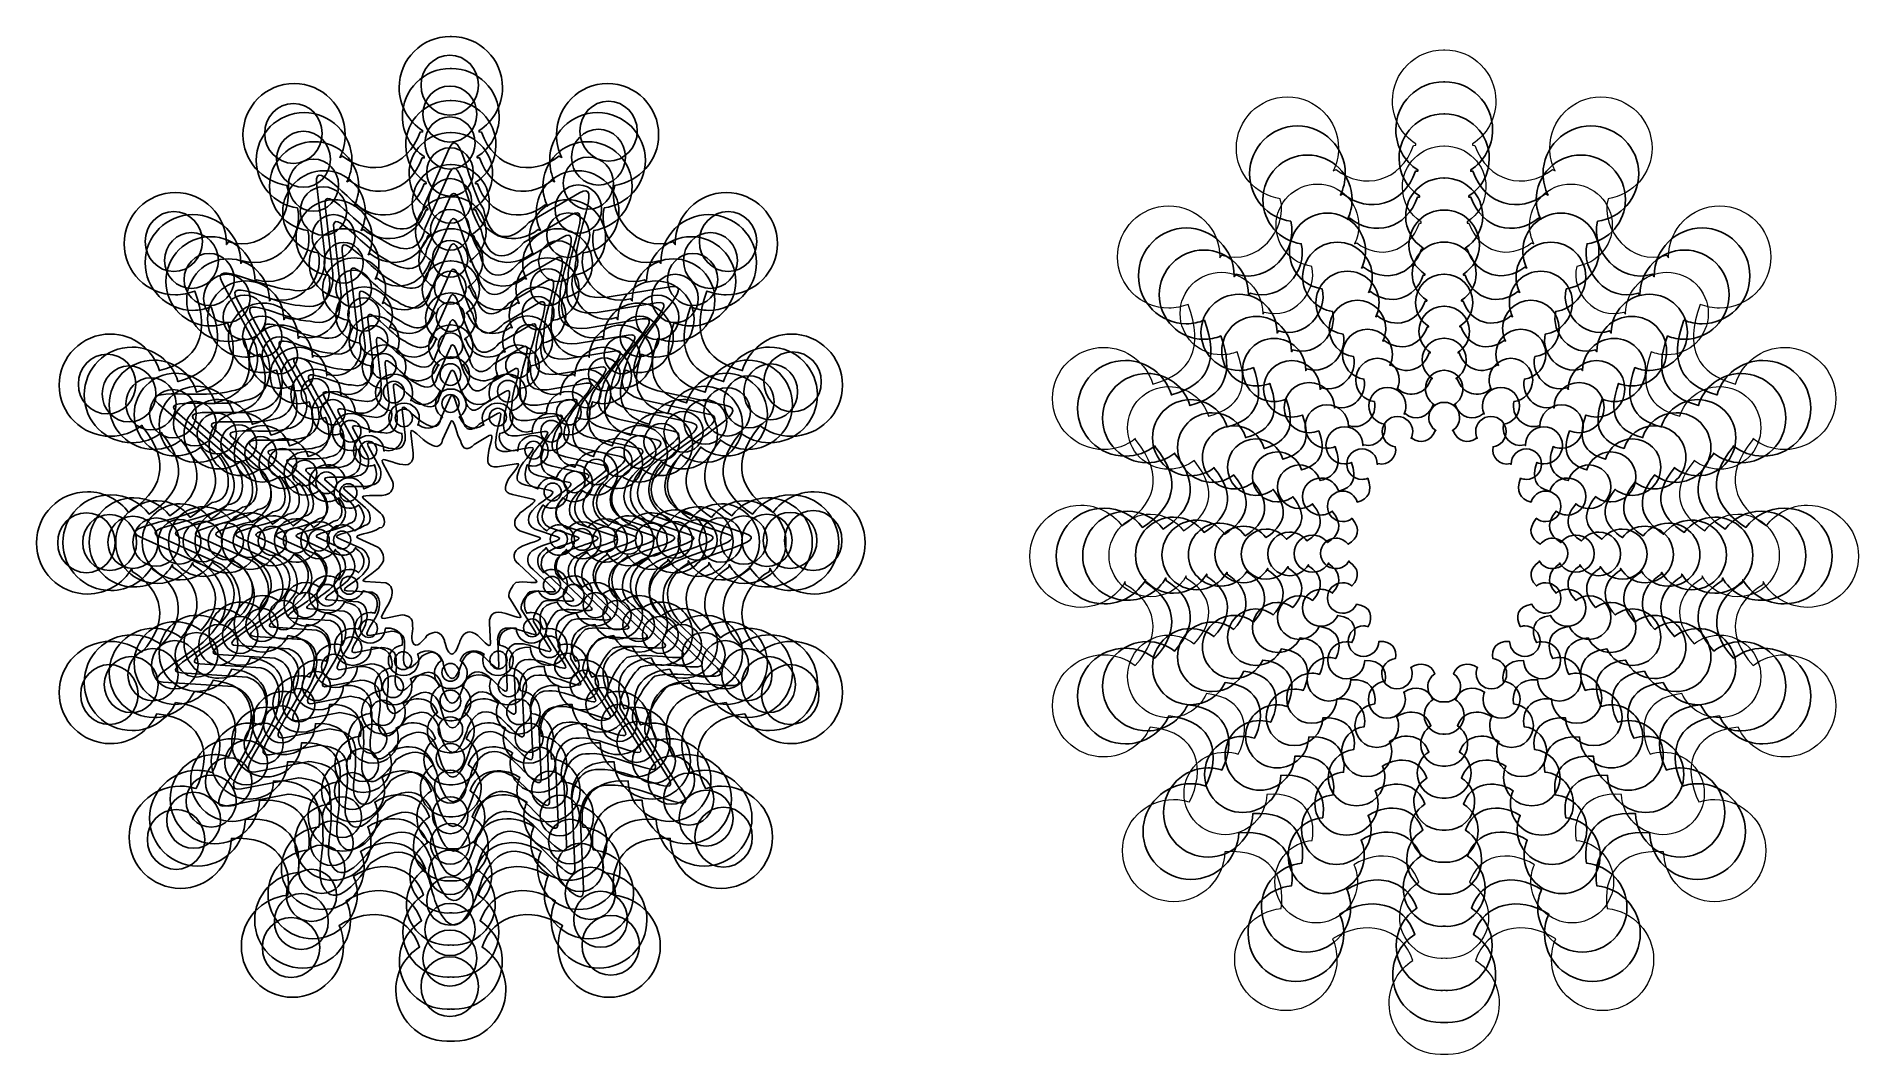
# Model space of a CAD drawing. Header units: centimetres. Extents: x -13 to 13, y -7.3 to 7.3.
import ezdxf

# ---------------------------------------------------------------- set-up
doc = ezdxf.new("R2010")
doc.units = ezdxf.units.CM
doc.header["$MEASUREMENT"] = 0
doc.layers.add('Layer 1', color=7, linetype='Continuous')

msp = doc.modelspace()

# ---------------------------------------------------------------- linework, layer by layer
at = {"layer": 'Layer 1', "color": 129}
for points, knots in [([(-7.1001, 7.26887), (-7.50302, 7.26887), (-7.82991, 6.94168), (-7.82991, 6.5387), (-7.82991, 6.5387), (-7.82991, 6.28166), (-7.69681, 6.05604), (-7.49589, 5.92598), (-7.49589, 5.92598), (-7.49589, 5.92598), (-7.49589, 5.90587), (-7.49589, 5.90587), (-7.49589, 5.90587), (-7.49589, 5.90587), (-7.52965, 5.90407), (-7.52965, 5.90407), (-7.52965, 5.90407), (-7.7088, 5.38458), (-8.24525, 5.25052), (-8.63622, 5.56036), (-8.63622, 5.56036), (-8.63622, 5.56036), (-8.67501, 5.54204), (-8.67501, 5.54204), (-8.67501, 5.54204), (-8.62666, 5.63959), (-8.59923, 5.74945), (-8.59923, 5.86564), (-8.59923, 5.86564), (-8.59923, 6.26862), (-8.92612, 6.59545), (-9.32904, 6.59545), (-9.32904, 6.59545), (-9.73196, 6.59545), (-10.05921, 6.26862), (-10.05921, 5.86564), (-10.05921, 5.86564), (-10.05921, 5.49724), (-9.7858, 5.19227), (-9.43104, 5.14265), (-9.43104, 5.14265), (-9.31815, 4.69573), (-9.75992, 4.18067), (-10.26644, 4.33562), (-10.26644, 4.33562), (-10.26644, 4.33562), (-10.29481, 4.29683), (-10.29481, 4.29683), (-10.29481, 4.29683), (-10.29473, 4.30113), (-10.29445, 4.30544), (-10.29445, 4.30976), (-10.29445, 4.30976), (-10.29445, 4.71274), (-10.62134, 5.03993), (-11.02426, 5.03993), (-11.02426, 5.03993), (-11.42718, 5.03993), (-11.75407, 4.71274), (-11.75407, 4.30976), (-11.75407, 4.30976), (-11.75407, 3.90678), (-11.42718, 3.57959), (-11.02426, 3.57959), (-11.02426, 3.57959), (-10.92656, 3.57959), (-10.83326, 3.59894), (-10.74807, 3.63382), (-10.74807, 3.63382), (-10.5157, 3.00854), (-10.70287, 2.64132), (-11.25161, 2.49672), (-11.25161, 2.49672), (-11.25161, 2.49672), (-11.25233, 2.49421), (-11.25233, 2.49421), (-11.25233, 2.49421), (-11.34084, 2.79772), (-11.62112, 3.01966), (-11.95305, 3.01966), (-11.95305, 3.01966), (-12.35597, 3.01966), (-12.68286, 2.69247), (-12.68286, 2.28949), (-12.68286, 2.28949), (-12.68286, 1.88651), (-12.35597, 1.55968), (-11.95305, 1.55968), (-11.95305, 1.55968), (-11.78219, 1.55968), (-11.62492, 1.61852), (-11.50051, 1.71699), (-11.50051, 1.71699), (-11.50051, 1.71699), (-11.50302, 1.70909), (-11.50302, 1.70909), (-11.50302, 1.70909), (-11.05919, 1.17204), (-11.23049, 0.76911), (-11.69266, 0.47287), (-11.69266, 0.47287), (-11.82576, 0.65149), (-12.03839, 0.76738), (-12.27809, 0.76738), (-12.27809, 0.76738), (-12.68101, 0.76738), (-13.0079, 0.44019), (-13.0079, 0.03721), (-13.0079, 0.03721), (-13.0079, -0.36577), (-12.68101, -0.6926), (-12.27809, -0.6926), (-12.27809, -0.6926), (-12.00711, -0.6926), (-11.77046, -0.54464), (-11.64453, -0.32518), (-11.64453, -0.32518), (-11.64453, -0.32518), (-11.64094, -0.369), (-11.64094, -0.369), (-11.64094, -0.369), (-11.20484, -0.63391), (-11.0903, -1.08287), (-11.50518, -1.52262), (-11.50518, -1.52262), (-11.62885, -1.42634), (-11.78431, -1.3689), (-11.95305, -1.3689), (-11.95305, -1.3689), (-12.35597, -1.3689), (-12.68286, -1.69573), (-12.68286, -2.09871), (-12.68286, -2.09871), (-12.68286, -2.50169), (-12.35597, -2.82888), (-11.95305, -2.82888), (-11.95305, -2.82888), (-11.65815, -2.82888), (-11.40409, -2.65342), (-11.28897, -2.40148), (-11.28897, -2.40148), (-10.57674, -2.47804), (-10.50127, -3.02821), (-10.7294, -3.47105), (-10.7294, -3.47105), (-10.80036, -3.44802), (-10.87598, -3.43549), (-10.95459, -3.43549), (-10.95459, -3.43549), (-11.35751, -3.43549), (-11.6844, -3.76232), (-11.6844, -4.1653), (-11.6844, -4.1653), (-11.6844, -4.56828), (-11.35751, -4.89547), (-10.95459, -4.89547), (-10.95459, -4.89547), (-10.55755, -4.89547), (-10.23449, -4.57776), (-10.22514, -4.1829), (-10.22514, -4.1829), (-9.57958, -4.13606), (-9.34885, -4.55229), (-9.42062, -4.9946), (-9.42062, -4.9946), (-9.79161, -5.02901), (-10.08219, -5.34119), (-10.08219, -5.72118), (-10.08219, -5.72118), (-10.08219, -6.12416), (-9.7553, -6.45099), (-9.35238, -6.45099), (-9.35238, -6.45099), (-8.94946, -6.45099), (-8.62257, -6.12416), (-8.62257, -5.72118), (-8.62257, -5.72118), (-8.62257, -5.61568), (-8.64511, -5.51546), (-8.68542, -5.42487), (-8.68542, -5.42487), (-8.229, -5.13732), (-7.69826, -5.25442), (-7.5397, -5.73339), (-7.5397, -5.73339), (-7.74204, -5.86321), (-7.87659, -6.08978), (-7.87659, -6.34791), (-7.87659, -6.34791), (-7.87659, -6.75089), (-7.54934, -7.07808), (-7.14642, -7.07808), (-7.14642, -7.07808), (-7.12808, -7.07808), (-7.10983, -7.0769), (-7.09183, -7.07557), (-7.09183, -7.07557), (-7.07371, -7.07692), (-7.05534, -7.07808), (-7.03688, -7.07808), (-7.03688, -7.07808), (-6.63396, -7.07808), (-6.30671, -6.75089), (-6.30671, -6.34791), (-6.30671, -6.34791), (-6.30671, -6.08978), (-6.44126, -5.86321), (-6.6436, -5.73339), (-6.6436, -5.73339), (-6.48504, -5.25442), (-5.9543, -5.13732), (-5.49788, -5.42487), (-5.49788, -5.42487), (-5.5382, -5.51545), (-5.56073, -5.61568), (-5.56073, -5.72118), (-5.56073, -5.72118), (-5.56073, -6.12416), (-5.23384, -6.45099), (-4.83092, -6.45099), (-4.83092, -6.45099), (-4.428, -6.45099), (-4.10111, -6.12416), (-4.10111, -5.72118), (-4.10111, -5.72118), (-4.10111, -5.34119), (-4.39169, -5.02902), (-4.76268, -4.9946), (-4.76268, -4.9946), (-4.83445, -4.55229), (-4.60372, -4.13606), (-3.95816, -4.1829), (-3.95816, -4.1829), (-3.94881, -4.57777), (-3.62575, -4.89547), (-3.22871, -4.89547), (-3.22871, -4.89547), (-2.82579, -4.89547), (-2.4989, -4.56828), (-2.4989, -4.1653), (-2.4989, -4.1653), (-2.4989, -3.76232), (-2.82579, -3.43549), (-3.22871, -3.43549), (-3.22871, -3.43549), (-3.30732, -3.43549), (-3.38294, -3.44802), (-3.4539, -3.47105), (-3.4539, -3.47105), (-3.68203, -3.02821), (-3.60656, -2.47803), (-2.89433, -2.40148), (-2.89433, -2.40148), (-2.77921, -2.65341), (-2.52514, -2.82888), (-2.23025, -2.82888), (-2.23025, -2.82888), (-1.82733, -2.82888), (-1.50044, -2.50169), (-1.50044, -2.09871), (-1.50044, -2.09871), (-1.50044, -1.69573), (-1.82733, -1.3689), (-2.23025, -1.3689), (-2.23025, -1.3689), (-2.39899, -1.3689), (-2.55445, -1.42634), (-2.67812, -1.52262), (-2.67812, -1.52262), (-3.093, -1.08287), (-2.97845, -0.63391), (-2.54236, -0.369), (-2.54236, -0.369), (-2.54236, -0.369), (-2.53877, -0.32518), (-2.53877, -0.32518), (-2.53877, -0.32518), (-2.41284, -0.54464), (-2.17619, -0.6926), (-1.90521, -0.6926), (-1.90521, -0.6926), (-1.50229, -0.6926), (-1.1754, -0.36577), (-1.1754, 0.03721), (-1.1754, 0.03721), (-1.1754, 0.44019), (-1.50229, 0.76738), (-1.90521, 0.76738), (-1.90521, 0.76738), (-2.14491, 0.76738), (-2.35754, 0.65149), (-2.49064, 0.47287), (-2.49064, 0.47287), (-2.9528, 0.76911), (-3.12411, 1.17204), (-2.68028, 1.70909), (-2.68028, 1.70909), (-2.68028, 1.70909), (-2.68279, 1.71699), (-2.68279, 1.71699), (-2.68279, 1.71699), (-2.55838, 1.61852), (-2.40111, 1.55968), (-2.23025, 1.55968), (-2.23025, 1.55968), (-1.82733, 1.55968), (-1.50044, 1.88651), (-1.50044, 2.28949), (-1.50044, 2.28949), (-1.50044, 2.69247), (-1.82733, 3.01966), (-2.23025, 3.01966), (-2.23025, 3.01966), (-2.56217, 3.01966), (-2.84246, 2.79772), (-2.93097, 2.49421), (-2.93097, 2.49421), (-2.93097, 2.49421), (-2.93169, 2.49672), (-2.93169, 2.49672), (-2.93169, 2.49672), (-3.48043, 2.64132), (-3.6676, 3.00853), (-3.43523, 3.63382), (-3.43523, 3.63382), (-3.35004, 3.59894), (-3.25674, 3.57959), (-3.15904, 3.57959), (-3.15904, 3.57959), (-2.75612, 3.57959), (-2.42923, 3.90678), (-2.42923, 4.30976), (-2.42923, 4.30976), (-2.42923, 4.71274), (-2.75612, 5.03993), (-3.15904, 5.03993), (-3.15904, 5.03993), (-3.56196, 5.03993), (-3.88885, 4.71274), (-3.88885, 4.30976), (-3.88885, 4.30976), (-3.88885, 4.30544), (-3.88856, 4.30113), (-3.88849, 4.29683), (-3.88849, 4.29683), (-3.88849, 4.29683), (-3.91686, 4.33562), (-3.91686, 4.33562), (-3.91686, 4.33562), (-4.42338, 4.18067), (-4.86515, 4.69573), (-4.75226, 5.14265), (-4.75226, 5.14265), (-4.39751, 5.19227), (-4.12409, 5.49723), (-4.12409, 5.86564), (-4.12409, 5.86564), (-4.12409, 6.26862), (-4.45134, 6.59545), (-4.85426, 6.59545), (-4.85426, 6.59545), (-5.25718, 6.59545), (-5.58407, 6.26862), (-5.58407, 5.86564), (-5.58407, 5.86564), (-5.58407, 5.74945), (-5.55664, 5.63958), (-5.50829, 5.54204), (-5.50829, 5.54204), (-5.50829, 5.54204), (-5.54708, 5.56036), (-5.54708, 5.56036), (-5.54708, 5.56036), (-5.93805, 5.25053), (-6.4745, 5.38458), (-6.65365, 5.90407), (-6.65365, 5.90407), (-6.65365, 5.90407), (-6.68741, 5.90587), (-6.68741, 5.90587), (-6.68741, 5.90587), (-6.68741, 5.90587), (-6.68741, 5.92598), (-6.68741, 5.92598), (-6.68741, 5.92598), (-6.48649, 6.05604), (-6.35339, 6.28166), (-6.35339, 6.5387), (-6.35339, 6.5387), (-6.35339, 6.94168), (-6.68028, 7.26887), (-7.0832, 7.26887), (-7.0832, 7.26887), (-7.08608, 7.26887), (-7.08895, 7.26854), (-7.09182, 7.26851), (-7.09182, 7.26851), (-7.09457, 7.26854), (-7.09732, 7.26887), (-7.10008, 7.26887), (-7.10008, 7.26887), (-7.10008, 7.26887), (-7.10008, 7.26887), (-7.10008, 7.26887), (-7.10008, 7.26887), (-7.10008, 7.26887), (-7.1001, 7.26887), (-7.1001, 7.26887)], [0, 0, 0, 0, 0.00970874, 0.00970874, 0.00970874, 0.00970874, 0.01941748, 0.01941748, 0.01941748, 0.01941748, 0.02912621, 0.02912621, 0.02912621, 0.02912621, 0.03883495, 0.03883495, 0.03883495, 0.03883495, 0.04854369, 0.04854369, 0.04854369, 0.04854369, 0.05825243, 0.05825243, 0.05825243, 0.05825243, 0.06796117, 0.06796117, 0.06796117, 0.06796117, 0.0776699, 0.0776699, 0.0776699, 0.0776699, 0.08737864, 0.08737864, 0.08737864, 0.08737864, 0.09708738, 0.09708738, 0.09708738, 0.09708738, 0.10679612, 0.10679612, 0.10679612, 0.10679612, 0.11650485, 0.11650485, 0.11650485, 0.11650485, 0.12621359, 0.12621359, 0.12621359, 0.12621359, 0.13592233, 0.13592233, 0.13592233, 0.13592233, 0.14563107, 0.14563107, 0.14563107, 0.14563107, 0.15533981, 0.15533981, 0.15533981, 0.15533981, 0.16504854, 0.16504854, 0.16504854, 0.16504854, 0.17475728, 0.17475728, 0.17475728, 0.17475728, 0.18446602, 0.18446602, 0.18446602, 0.18446602, 0.19417476, 0.19417476, 0.19417476, 0.19417476, 0.2038835, 0.2038835, 0.2038835, 0.2038835, 0.21359223, 0.21359223, 0.21359223, 0.21359223, 0.22330097, 0.22330097, 0.22330097, 0.22330097, 0.23300971, 0.23300971, 0.23300971, 0.23300971, 0.24271845, 0.24271845, 0.24271845, 0.24271845, 0.25242718, 0.25242718, 0.25242718, 0.25242718, 0.26213592, 0.26213592, 0.26213592, 0.26213592, 0.27184466, 0.27184466, 0.27184466, 0.27184466, 0.2815534, 0.2815534, 0.2815534, 0.2815534, 0.29126214, 0.29126214, 0.29126214, 0.29126214, 0.30097087, 0.30097087, 0.30097087, 0.30097087, 0.31067961, 0.31067961, 0.31067961, 0.31067961, 0.32038835, 0.32038835, 0.32038835, 0.32038835, 0.33009709, 0.33009709, 0.33009709, 0.33009709, 0.33980583, 0.33980583, 0.33980583, 0.33980583, 0.34951456, 0.34951456, 0.34951456, 0.34951456, 0.3592233, 0.3592233, 0.3592233, 0.3592233, 0.36893204, 0.36893204, 0.36893204, 0.36893204, 0.37864078, 0.37864078, 0.37864078, 0.37864078, 0.38834951, 0.38834951, 0.38834951, 0.38834951, 0.39805825, 0.39805825, 0.39805825, 0.39805825, 0.40776699, 0.40776699, 0.40776699, 0.40776699, 0.41747573, 0.41747573, 0.41747573, 0.41747573, 0.42718447, 0.42718447, 0.42718447, 0.42718447, 0.4368932, 0.4368932, 0.4368932, 0.4368932, 0.44660194, 0.44660194, 0.44660194, 0.44660194, 0.45631068, 0.45631068, 0.45631068, 0.45631068, 0.46601942, 0.46601942, 0.46601942, 0.46601942, 0.47572816, 0.47572816, 0.47572816, 0.47572816, 0.48543689, 0.48543689, 0.48543689, 0.48543689, 0.49514563, 0.49514563, 0.49514563, 0.49514563, 0.50485437, 0.50485437, 0.50485437, 0.50485437, 0.51456311, 0.51456311, 0.51456311, 0.51456311, 0.52427184, 0.52427184, 0.52427184, 0.52427184, 0.53398058, 0.53398058, 0.53398058, 0.53398058, 0.54368932, 0.54368932, 0.54368932, 0.54368932, 0.55339806, 0.55339806, 0.55339806, 0.55339806, 0.5631068, 0.5631068, 0.5631068, 0.5631068, 0.57281553, 0.57281553, 0.57281553, 0.57281553, 0.58252427, 0.58252427, 0.58252427, 0.58252427, 0.59223301, 0.59223301, 0.59223301, 0.59223301, 0.60194175, 0.60194175, 0.60194175, 0.60194175, 0.61165049, 0.61165049, 0.61165049, 0.61165049, 0.62135922, 0.62135922, 0.62135922, 0.62135922, 0.63106796, 0.63106796, 0.63106796, 0.63106796, 0.6407767, 0.6407767, 0.6407767, 0.6407767, 0.65048544, 0.65048544, 0.65048544, 0.65048544, 0.66019417, 0.66019417, 0.66019417, 0.66019417, 0.66990291, 0.66990291, 0.66990291, 0.66990291, 0.67961165, 0.67961165, 0.67961165, 0.67961165, 0.68932039, 0.68932039, 0.68932039, 0.68932039, 0.69902913, 0.69902913, 0.69902913, 0.69902913, 0.70873786, 0.70873786, 0.70873786, 0.70873786, 0.7184466, 0.7184466, 0.7184466, 0.7184466, 0.72815534, 0.72815534, 0.72815534, 0.72815534, 0.73786408, 0.73786408, 0.73786408, 0.73786408, 0.74757282, 0.74757282, 0.74757282, 0.74757282, 0.75728155, 0.75728155, 0.75728155, 0.75728155, 0.76699029, 0.76699029, 0.76699029, 0.76699029, 0.77669903, 0.77669903, 0.77669903, 0.77669903, 0.78640777, 0.78640777, 0.78640777, 0.78640777, 0.7961165, 0.7961165, 0.7961165, 0.7961165, 0.80582524, 0.80582524, 0.80582524, 0.80582524, 0.81553398, 0.81553398, 0.81553398, 0.81553398, 0.82524272, 0.82524272, 0.82524272, 0.82524272, 0.83495146, 0.83495146, 0.83495146, 0.83495146, 0.84466019, 0.84466019, 0.84466019, 0.84466019, 0.85436893, 0.85436893, 0.85436893, 0.85436893, 0.86407767, 0.86407767, 0.86407767, 0.86407767, 0.87378641, 0.87378641, 0.87378641, 0.87378641, 0.88349515, 0.88349515, 0.88349515, 0.88349515, 0.89320388, 0.89320388, 0.89320388, 0.89320388, 0.90291262, 0.90291262, 0.90291262, 0.90291262, 0.91262136, 0.91262136, 0.91262136, 0.91262136, 0.9223301, 0.9223301, 0.9223301, 0.9223301, 0.93203883, 0.93203883, 0.93203883, 0.93203883, 0.94174757, 0.94174757, 0.94174757, 0.94174757, 0.95145631, 0.95145631, 0.95145631, 0.95145631, 0.96116505, 0.96116505, 0.96116505, 0.96116505, 0.97087379, 0.97087379, 0.97087379, 0.97087379, 0.98058252, 0.98058252, 0.98058252, 0.98058252, 1, 1, 1, 1]), ([(-7.10585, 7.00058), (-6.87927, 7.00058), (-6.69533, 6.80918), (-6.69533, 6.57354), (-6.69533, 6.57354), (-6.69533, 6.3379), (-6.87927, 6.1465), (-7.10585, 6.1465), (-7.10585, 6.1465), (-7.33243, 6.1465), (-7.51637, 6.3379), (-7.51637, 6.57354), (-7.51637, 6.57354), (-7.51637, 6.80918), (-7.33243, 7.00058), (-7.10585, 7.00058), (-7.10585, 7.00058), (-7.10585, 7.00058), (-7.10585, 7.00058), (-7.10585, 7.00058), (-7.10585, 7.00058), (-7.10585, 7.00058), (-7.10585, 7.00058), (-7.10585, 7.00058)], [0, 0, 0, 0, 0.14285714, 0.14285714, 0.14285714, 0.14285714, 0.28571429, 0.28571429, 0.28571429, 0.28571429, 0.42857143, 0.42857143, 0.42857143, 0.42857143, 0.57142857, 0.57142857, 0.57142857, 0.57142857, 0.71428571, 0.71428571, 0.71428571, 0.71428571, 1, 1, 1, 1]), ([(-9.33874, 6.31099), (-9.11216, 6.31099), (-8.92822, 6.11959), (-8.92822, 5.88395), (-8.92822, 5.88395), (-8.92822, 5.64831), (-9.11216, 5.45691), (-9.33874, 5.45691), (-9.33874, 5.45691), (-9.56532, 5.45691), (-9.74926, 5.64831), (-9.74926, 5.88395), (-9.74926, 5.88395), (-9.74926, 6.11959), (-9.56532, 6.31099), (-9.33874, 6.31099), (-9.33874, 6.31099), (-9.33874, 6.31099), (-9.33874, 6.31099), (-9.33874, 6.31099), (-9.33874, 6.31099), (-9.33874, 6.31099), (-9.33874, 6.31099), (-9.33874, 6.31099)], [0, 0, 0, 0, 0.14285714, 0.14285714, 0.14285714, 0.14285714, 0.28571429, 0.28571429, 0.28571429, 0.28571429, 0.42857143, 0.42857143, 0.42857143, 0.42857143, 0.57142857, 0.57142857, 0.57142857, 0.57142857, 0.71428571, 0.71428571, 0.71428571, 0.71428571, 1, 1, 1, 1]), ([(-4.84028, 6.34368), (-4.6137, 6.34368), (-4.42976, 6.15228), (-4.42976, 5.91664), (-4.42976, 5.91664), (-4.42976, 5.681), (-4.6137, 5.48996), (-4.84028, 5.48996), (-4.84028, 5.48996), (-5.06686, 5.48996), (-5.25044, 5.681), (-5.25044, 5.91664), (-5.25044, 5.91664), (-5.25044, 6.15228), (-5.06686, 6.34368), (-4.84028, 6.34368), (-4.84028, 6.34368), (-4.84028, 6.34368), (-4.84028, 6.34368), (-4.84028, 6.34368), (-4.84028, 6.34368), (-4.84028, 6.34368), (-4.84028, 6.34368), (-4.84028, 6.34368)], [0, 0, 0, 0, 0.14285714, 0.14285714, 0.14285714, 0.14285714, 0.28571429, 0.28571429, 0.28571429, 0.28571429, 0.42857143, 0.42857143, 0.42857143, 0.42857143, 0.57142857, 0.57142857, 0.57142857, 0.57142857, 0.71428571, 0.71428571, 0.71428571, 0.71428571, 1, 1, 1, 1]), ([(-7.04228, 5.74963), (-6.91611, 5.75375), (-6.80505, 5.05517), (-6.62709, 4.80612), (-6.62709, 4.80612), (-6.53206, 4.31639), (-6.23627, 4.31536), (-5.97809, 4.61361), (-5.97809, 4.61361), (-5.97809, 4.61361), (-5.25654, 5.03526), (-5.25654, 5.03526), (-5.25654, 5.03526), (-4.91747, 5.23343), (-5.31858, 4.42951), (-5.30323, 4.07631), (-5.30323, 4.07631), (-5.33425, 3.86092), (-5.40257, 3.49313), (-4.85931, 3.54547), (-4.85931, 3.54547), (-4.85931, 3.54547), (-3.95782, 3.6938), (-3.95782, 3.6938), (-3.95782, 3.6938), (-3.56992, 3.75767), (-4.26689, 3.16157), (-4.39743, 2.83002), (-4.39743, 2.83002), (-4.45526, 2.60053), (-4.64126, 2.33488), (-4.1356, 2.21047), (-4.1356, 2.21047), (-4.1356, 2.21047), (-3.16084, 1.99893), (-3.16084, 1.99893), (-3.16084, 1.99893), (-2.77748, 1.91573), (-3.65689, 1.52701), (-3.87521, 1.21237), (-3.87521, 1.21237), (-4.05294, 1.02523), (-4.15159, 0.66972), (-3.78363, 0.47466), (-3.78363, 0.47466), (-3.78363, 0.47466), (-2.88501, 0.17368), (-2.88501, 0.17368), (-2.88501, 0.17368), (-2.51266, 0.04905), (-3.47729, -0.1081), (-3.79153, -0.3234), (-3.79153, -0.3234), (-4.06738, -0.42621), (-4.2062, -0.88403), (-3.84038, -1.11247), (-3.84038, -1.11247), (-3.84038, -1.11247), (-3.03191, -1.87389), (-3.03191, -1.87389), (-3.03191, -1.87389), (-2.74814, -2.1412), (-3.60935, -1.87959), (-3.98117, -2.00139), (-3.98117, -2.00139), (-4.12173, -2.10579), (-4.36196, -2.49676), (-4.31806, -2.68092), (-4.31806, -2.68092), (-4.31806, -2.68092), (-3.76891, -3.56589), (-3.76891, -3.56589), (-3.76891, -3.56589), (-3.56368, -3.89671), (-4.43287, -3.38278), (-4.82376, -3.42223), (-4.82376, -3.42223), (-5.166, -3.40021), (-5.27426, -3.77351), (-5.23895, -3.95163), (-5.23895, -3.95163), (-5.23895, -3.95163), (-5.198, -4.90268), (-5.198, -4.90268), (-5.198, -4.90268), (-5.18196, -5.27659), (-5.64467, -4.61973), (-5.9138, -4.45086), (-5.9138, -4.45086), (-6.29659, -4.22238), (-6.53419, -4.49187), (-6.65115, -4.77877), (-6.65115, -4.77877), (-6.65115, -4.77877), (-6.82657, -5.42525), (-7.04407, -5.41951), (-7.04407, -5.41951), (-7.26156, -5.41377), (-7.3819, -4.85358), (-7.39892, -4.77482), (-7.39892, -4.77482), (-7.56018, -4.35528), (-7.83824, -4.26408), (-8.2372, -4.53382), (-8.2372, -4.53382), (-8.25496, -4.55584), (-8.64289, -5.15598), (-8.85459, -4.95368), (-8.85459, -4.95368), (-9.06629, -4.75138), (-8.88449, -4.40211), (-8.92103, -4.07661), (-8.92103, -4.07661), (-8.87973, -3.65012), (-9.13541, -3.58542), (-9.41595, -3.54829), (-9.41595, -3.54829), (-9.41595, -3.54829), (-10.28511, -3.71674), (-10.28511, -3.71674), (-10.28511, -3.71674), (-10.66978, -3.79129), (-10.01266, -3.08197), (-9.93601, -2.70499), (-9.93601, -2.70499), (-9.85245, -2.41977), (-9.90787, -2.09964), (-10.1982, -2.01469), (-10.1982, -2.01469), (-10.1982, -2.01469), (-11.19881, -1.94968), (-11.19881, -1.94968), (-11.19881, -1.94968), (-11.57886, -1.92503), (-10.65695, -1.53101), (-10.45248, -1.17928), (-10.45248, -1.17928), (-10.15701, -0.88074), (-10.37846, -0.43552), (-10.58465, -0.30186), (-10.58465, -0.30186), (-10.58465, -0.30186), (-11.53103, 0.12518), (-11.53103, 0.12518), (-11.53103, 0.12518), (-11.87679, 0.28113), (-10.81666, 0.35506), (-10.50132, 0.61435), (-10.50132, 0.61435), (-10.18065, 0.63632), (-10.21567, 1.12864), (-10.4575, 1.32261), (-10.4575, 1.32261), (-10.4575, 1.32261), (-11.26525, 2.02333), (-11.26525, 2.02333), (-11.26525, 2.02333), (-11.55873, 2.27796), (-10.59301, 2.0825), (-10.21902, 2.20866), (-10.21902, 2.20866), (-9.93799, 2.24463), (-9.78494, 2.53838), (-9.87962, 2.86341), (-9.87962, 2.86341), (-9.87962, 2.86341), (-10.35694, 3.75628), (-10.35694, 3.75628), (-10.35694, 3.75628), (-10.54227, 4.10294), (-9.74882, 3.65854), (-9.39224, 3.65607), (-9.39224, 3.65607), (-8.96809, 3.5489), (-8.8601, 3.93431), (-8.89444, 4.18978), (-8.89444, 4.18978), (-8.89444, 4.18978), (-9.00793, 5.17675), (-9.00793, 5.17675), (-9.00793, 5.17675), (-9.05288, 5.56806), (-8.47553, 4.80919), (-8.13913, 4.65669), (-8.13913, 4.65669), (-7.92515, 4.50983), (-7.57779, 4.37986), (-7.48223, 4.83699), (-7.48223, 4.83699), (-7.48223, 4.83699), (-7.11445, 5.66772), (-7.11445, 5.66772), (-7.11445, 5.66772), (-7.08953, 5.724), (-7.06562, 5.74884), (-7.04226, 5.74961), (-7.04226, 5.74961), (-7.04226, 5.74961), (-7.04226, 5.74961), (-7.04226, 5.74961), (-7.04226, 5.74961), (-7.04226, 5.74961), (-7.04228, 5.74963), (-7.04228, 5.74963)], [0, 0, 0, 0, 0.01923077, 0.01923077, 0.01923077, 0.01923077, 0.03846154, 0.03846154, 0.03846154, 0.03846154, 0.05769231, 0.05769231, 0.05769231, 0.05769231, 0.07692308, 0.07692308, 0.07692308, 0.07692308, 0.09615385, 0.09615385, 0.09615385, 0.09615385, 0.11538462, 0.11538462, 0.11538462, 0.11538462, 0.13461538, 0.13461538, 0.13461538, 0.13461538, 0.15384615, 0.15384615, 0.15384615, 0.15384615, 0.17307692, 0.17307692, 0.17307692, 0.17307692, 0.19230769, 0.19230769, 0.19230769, 0.19230769, 0.21153846, 0.21153846, 0.21153846, 0.21153846, 0.23076923, 0.23076923, 0.23076923, 0.23076923, 0.25, 0.25, 0.25, 0.25, 0.26923077, 0.26923077, 0.26923077, 0.26923077, 0.28846154, 0.28846154, 0.28846154, 0.28846154, 0.30769231, 0.30769231, 0.30769231, 0.30769231, 0.32692308, 0.32692308, 0.32692308, 0.32692308, 0.34615385, 0.34615385, 0.34615385, 0.34615385, 0.36538462, 0.36538462, 0.36538462, 0.36538462, 0.38461538, 0.38461538, 0.38461538, 0.38461538, 0.40384615, 0.40384615, 0.40384615, 0.40384615, 0.42307692, 0.42307692, 0.42307692, 0.42307692, 0.44230769, 0.44230769, 0.44230769, 0.44230769, 0.46153846, 0.46153846, 0.46153846, 0.46153846, 0.48076923, 0.48076923, 0.48076923, 0.48076923, 0.5, 0.5, 0.5, 0.5, 0.51923077, 0.51923077, 0.51923077, 0.51923077, 0.53846154, 0.53846154, 0.53846154, 0.53846154, 0.55769231, 0.55769231, 0.55769231, 0.55769231, 0.57692308, 0.57692308, 0.57692308, 0.57692308, 0.59615385, 0.59615385, 0.59615385, 0.59615385, 0.61538462, 0.61538462, 0.61538462, 0.61538462, 0.63461538, 0.63461538, 0.63461538, 0.63461538, 0.65384615, 0.65384615, 0.65384615, 0.65384615, 0.67307692, 0.67307692, 0.67307692, 0.67307692, 0.69230769, 0.69230769, 0.69230769, 0.69230769, 0.71153846, 0.71153846, 0.71153846, 0.71153846, 0.73076923, 0.73076923, 0.73076923, 0.73076923, 0.75, 0.75, 0.75, 0.75, 0.76923077, 0.76923077, 0.76923077, 0.76923077, 0.78846154, 0.78846154, 0.78846154, 0.78846154, 0.80769231, 0.80769231, 0.80769231, 0.80769231, 0.82692308, 0.82692308, 0.82692308, 0.82692308, 0.84615385, 0.84615385, 0.84615385, 0.84615385, 0.86538462, 0.86538462, 0.86538462, 0.86538462, 0.88461538, 0.88461538, 0.88461538, 0.88461538, 0.90384615, 0.90384615, 0.90384615, 0.90384615, 0.92307692, 0.92307692, 0.92307692, 0.92307692, 0.94230769, 0.94230769, 0.94230769, 0.94230769, 0.96153846, 0.96153846, 0.96153846, 0.96153846, 1, 1, 1, 1]), ([(-11.04654, 4.76733), (-10.81996, 4.76733), (-10.63602, 4.57629), (-10.63602, 4.34065), (-10.63602, 4.34065), (-10.63602, 4.10501), (-10.81996, 3.91361), (-11.04654, 3.91361), (-11.04654, 3.91361), (-11.27312, 3.91361), (-11.4567, 4.10501), (-11.4567, 4.34065), (-11.4567, 4.34065), (-11.4567, 4.57629), (-11.27312, 4.76733), (-11.04654, 4.76733), (-11.04654, 4.76733), (-11.04654, 4.76733), (-11.04654, 4.76733), (-11.04654, 4.76733), (-11.04654, 4.76733), (-11.04654, 4.76733), (-11.04654, 4.76733), (-11.04654, 4.76733)], [0, 0, 0, 0, 0.14285714, 0.14285714, 0.14285714, 0.14285714, 0.28571429, 0.28571429, 0.28571429, 0.28571429, 0.42857143, 0.42857143, 0.42857143, 0.42857143, 0.57142857, 0.57142857, 0.57142857, 0.57142857, 0.71428571, 0.71428571, 0.71428571, 0.71428571, 1, 1, 1, 1]), ([(-3.13248, 4.76733), (-2.9059, 4.76733), (-2.72196, 4.57629), (-2.72196, 4.34065), (-2.72196, 4.34065), (-2.72196, 4.10501), (-2.9059, 3.91361), (-3.13248, 3.91361), (-3.13248, 3.91361), (-3.35906, 3.91361), (-3.543, 4.10501), (-3.543, 4.34065), (-3.543, 4.34065), (-3.543, 4.57629), (-3.35906, 4.76733), (-3.13248, 4.76733), (-3.13248, 4.76733), (-3.13248, 4.76733), (-3.13248, 4.76733), (-3.13248, 4.76733), (-3.13248, 4.76733), (-3.13248, 4.76733), (-3.13248, 4.76733), (-3.13248, 4.76733)], [0, 0, 0, 0, 0.14285714, 0.14285714, 0.14285714, 0.14285714, 0.28571429, 0.28571429, 0.28571429, 0.28571429, 0.42857143, 0.42857143, 0.42857143, 0.42857143, 0.57142857, 0.57142857, 0.57142857, 0.57142857, 0.71428571, 0.71428571, 0.71428571, 0.71428571, 1, 1, 1, 1]), ([(-11.99867, 2.73162), (-11.77209, 2.73162), (-11.58815, 2.54022), (-11.58815, 2.30458), (-11.58815, 2.30458), (-11.58815, 2.06894), (-11.77209, 1.8779), (-11.99867, 1.8779), (-11.99867, 1.8779), (-12.22525, 1.8779), (-12.40919, 2.06894), (-12.40919, 2.30458), (-12.40919, 2.30458), (-12.40919, 2.54022), (-12.22525, 2.73162), (-11.99867, 2.73162), (-11.99867, 2.73162), (-11.99867, 2.73162), (-11.99867, 2.73162), (-11.99867, 2.73162), (-11.99867, 2.73162), (-11.99867, 2.73162), (-11.99867, 2.73162), (-11.99867, 2.73162)], [0, 0, 0, 0, 0.14285714, 0.14285714, 0.14285714, 0.14285714, 0.28571429, 0.28571429, 0.28571429, 0.28571429, 0.42857143, 0.42857143, 0.42857143, 0.42857143, 0.57142857, 0.57142857, 0.57142857, 0.57142857, 0.71428571, 0.71428571, 0.71428571, 0.71428571, 1, 1, 1, 1]), ([(-2.21303, 2.7643), (-1.98645, 2.7643), (-1.80251, 2.57326), (-1.80251, 2.33762), (-1.80251, 2.33762), (-1.80251, 2.10198), (-1.98645, 1.91058), (-2.21303, 1.91058), (-2.21303, 1.91058), (-2.43961, 1.91058), (-2.62355, 2.10198), (-2.62355, 2.33762), (-2.62355, 2.33762), (-2.62355, 2.57326), (-2.43961, 2.7643), (-2.21303, 2.7643), (-2.21303, 2.7643), (-2.21303, 2.7643), (-2.21303, 2.7643), (-2.21303, 2.7643), (-2.21303, 2.7643), (-2.21303, 2.7643), (-2.21303, 2.7643), (-2.21303, 2.7643)], [0, 0, 0, 0, 0.14285714, 0.14285714, 0.14285714, 0.14285714, 0.28571429, 0.28571429, 0.28571429, 0.28571429, 0.42857143, 0.42857143, 0.42857143, 0.42857143, 0.57142857, 0.57142857, 0.57142857, 0.57142857, 0.71428571, 0.71428571, 0.71428571, 0.71428571, 1, 1, 1, 1]), ([(-12.29425, 0.46569), (-12.06767, 0.46569), (-11.88373, 0.27465), (-11.88373, 0.03901), (-11.88373, 0.03901), (-11.88373, -0.19663), (-12.06767, -0.38803), (-12.29425, -0.38803), (-12.29425, -0.38803), (-12.52083, -0.38803), (-12.70477, -0.19663), (-12.70477, 0.03901), (-12.70477, 0.03901), (-12.70477, 0.27465), (-12.52083, 0.46569), (-12.29425, 0.46569), (-12.29425, 0.46569), (-12.29425, 0.46569), (-12.29425, 0.46569), (-12.29425, 0.46569), (-12.29425, 0.46569), (-12.29425, 0.46569), (-12.29425, 0.46569), (-12.29425, 0.46569)], [0, 0, 0, 0, 0.14285714, 0.14285714, 0.14285714, 0.14285714, 0.28571429, 0.28571429, 0.28571429, 0.28571429, 0.42857143, 0.42857143, 0.42857143, 0.42857143, 0.57142857, 0.57142857, 0.57142857, 0.57142857, 0.71428571, 0.71428571, 0.71428571, 0.71428571, 1, 1, 1, 1]), ([(-1.91745, 0.49873), (-1.69087, 0.49873), (-1.50729, 0.30733), (-1.50729, 0.07169), (-1.50729, 0.07169), (-1.50729, -0.16395), (-1.69087, -0.35499), (-1.91745, -0.35499), (-1.91745, -0.35499), (-2.14403, -0.35499), (-2.32797, -0.16395), (-2.32797, 0.07169), (-2.32797, 0.07169), (-2.32797, 0.30733), (-2.14403, 0.49873), (-1.91745, 0.49873), (-1.91745, 0.49873), (-1.91745, 0.49873), (-1.91745, 0.49873), (-1.91745, 0.49873), (-1.91745, 0.49873), (-1.91745, 0.49873), (-1.91745, 0.49873), (-1.91745, 0.49873)], [0, 0, 0, 0, 0.14285714, 0.14285714, 0.14285714, 0.14285714, 0.28571429, 0.28571429, 0.28571429, 0.28571429, 0.42857143, 0.42857143, 0.42857143, 0.42857143, 0.57142857, 0.57142857, 0.57142857, 0.57142857, 0.71428571, 0.71428571, 0.71428571, 0.71428571, 1, 1, 1, 1]), ([(-11.96598, -1.70147), (-11.7394, -1.70147), (-11.55546, -1.89287), (-11.55546, -2.12851), (-11.55546, -2.12851), (-11.55546, -2.36415), (-11.7394, -2.55519), (-11.96598, -2.55519), (-11.96598, -2.55519), (-12.19256, -2.55519), (-12.37614, -2.36415), (-12.37614, -2.12851), (-12.37614, -2.12851), (-12.37614, -1.89287), (-12.19256, -1.70147), (-11.96598, -1.70147), (-11.96598, -1.70147), (-11.96598, -1.70147), (-11.96598, -1.70147), (-11.96598, -1.70147), (-11.96598, -1.70147), (-11.96598, -1.70147), (-11.96598, -1.70147), (-11.96598, -1.70147)], [0, 0, 0, 0, 0.14285714, 0.14285714, 0.14285714, 0.14285714, 0.28571429, 0.28571429, 0.28571429, 0.28571429, 0.42857143, 0.42857143, 0.42857143, 0.42857143, 0.57142857, 0.57142857, 0.57142857, 0.57142857, 0.71428571, 0.71428571, 0.71428571, 0.71428571, 1, 1, 1, 1]), ([(-2.24608, -1.70147), (-2.0195, -1.70147), (-1.83556, -1.89287), (-1.83556, -2.12851), (-1.83556, -2.12851), (-1.83556, -2.36415), (-2.0195, -2.55519), (-2.24608, -2.55519), (-2.24608, -2.55519), (-2.47266, -2.55519), (-2.6566, -2.36415), (-2.6566, -2.12851), (-2.6566, -2.12851), (-2.6566, -1.89287), (-2.47266, -1.70147), (-2.24608, -1.70147), (-2.24608, -1.70147), (-2.24608, -1.70147), (-2.24608, -1.70147), (-2.24608, -1.70147), (-2.24608, -1.70147), (-2.24608, -1.70147), (-2.24608, -1.70147), (-2.24608, -1.70147)], [0, 0, 0, 0, 0.14285714, 0.14285714, 0.14285714, 0.14285714, 0.28571429, 0.28571429, 0.28571429, 0.28571429, 0.42857143, 0.42857143, 0.42857143, 0.42857143, 0.57142857, 0.57142857, 0.57142857, 0.57142857, 0.71428571, 0.71428571, 0.71428571, 0.71428571, 1, 1, 1, 1]), ([(-11.01349, -3.77023), (-10.78691, -3.77023), (-10.60297, -3.96163), (-10.60297, -4.19727), (-10.60297, -4.19727), (-10.60297, -4.43291), (-10.78691, -4.62395), (-11.01349, -4.62395), (-11.01349, -4.62395), (-11.24007, -4.62395), (-11.42401, -4.43291), (-11.42401, -4.19727), (-11.42401, -4.19727), (-11.42401, -3.96163), (-11.24007, -3.77023), (-11.01349, -3.77023), (-11.01349, -3.77023), (-11.01349, -3.77023), (-11.01349, -3.77023), (-11.01349, -3.77023), (-11.01349, -3.77023), (-11.01349, -3.77023), (-11.01349, -3.77023), (-11.01349, -3.77023)], [0, 0, 0, 0, 0.14285714, 0.14285714, 0.14285714, 0.14285714, 0.28571429, 0.28571429, 0.28571429, 0.28571429, 0.42857143, 0.42857143, 0.42857143, 0.42857143, 0.57142857, 0.57142857, 0.57142857, 0.57142857, 0.71428571, 0.71428571, 0.71428571, 0.71428571, 1, 1, 1, 1]), ([(-3.1982, -3.73754), (-2.97162, -3.73754), (-2.78768, -3.92858), (-2.78768, -4.16422), (-2.78768, -4.16422), (-2.78768, -4.39986), (-2.97162, -4.59126), (-3.1982, -4.59126), (-3.1982, -4.59126), (-3.42478, -4.59126), (-3.60872, -4.39986), (-3.60872, -4.16422), (-3.60872, -4.16422), (-3.60872, -3.92858), (-3.42478, -3.73754), (-3.1982, -3.73754), (-3.1982, -3.73754), (-3.1982, -3.73754), (-3.1982, -3.73754), (-3.1982, -3.73754), (-3.1982, -3.73754), (-3.1982, -3.73754), (-3.1982, -3.73754), (-3.1982, -3.73754)], [0, 0, 0, 0, 0.14285714, 0.14285714, 0.14285714, 0.14285714, 0.28571429, 0.28571429, 0.28571429, 0.28571429, 0.42857143, 0.42857143, 0.42857143, 0.42857143, 0.57142857, 0.57142857, 0.57142857, 0.57142857, 0.71428571, 0.71428571, 0.71428571, 0.71428571, 1, 1, 1, 1]), ([(-9.37178, -5.31353), (-9.1452, -5.31353), (-8.96126, -5.50493), (-8.96126, -5.74057), (-8.96126, -5.74057), (-8.96126, -5.97621), (-9.1452, -6.16725), (-9.37178, -6.16725), (-9.37178, -6.16725), (-9.59836, -6.16725), (-9.7823, -5.97621), (-9.7823, -5.74057), (-9.7823, -5.74057), (-9.7823, -5.50493), (-9.59836, -5.31353), (-9.37178, -5.31353), (-9.37178, -5.31353), (-9.37178, -5.31353), (-9.37178, -5.31353), (-9.37178, -5.31353), (-9.37178, -5.31353), (-9.37178, -5.31353), (-9.37178, -5.31353), (-9.37178, -5.31353)], [0, 0, 0, 0, 0.14285714, 0.14285714, 0.14285714, 0.14285714, 0.28571429, 0.28571429, 0.28571429, 0.28571429, 0.42857143, 0.42857143, 0.42857143, 0.42857143, 0.57142857, 0.57142857, 0.57142857, 0.57142857, 0.71428571, 0.71428571, 0.71428571, 0.71428571, 1, 1, 1, 1]), ([(-4.80723, -5.28085), (-4.58065, -5.28085), (-4.39671, -5.47189), (-4.39671, -5.70753), (-4.39671, -5.70753), (-4.39671, -5.94317), (-4.58065, -6.13457), (-4.80723, -6.13457), (-4.80723, -6.13457), (-5.03381, -6.13457), (-5.21775, -5.94317), (-5.21775, -5.70753), (-5.21775, -5.70753), (-5.21775, -5.47189), (-5.03381, -5.28085), (-4.80723, -5.28085), (-4.80723, -5.28085), (-4.80723, -5.28085), (-4.80723, -5.28085), (-4.80723, -5.28085), (-4.80723, -5.28085), (-4.80723, -5.28085), (-4.80723, -5.28085), (-4.80723, -5.28085)], [0, 0, 0, 0, 0.14285714, 0.14285714, 0.14285714, 0.14285714, 0.28571429, 0.28571429, 0.28571429, 0.28571429, 0.42857143, 0.42857143, 0.42857143, 0.42857143, 0.57142857, 0.57142857, 0.57142857, 0.57142857, 0.71428571, 0.71428571, 0.71428571, 0.71428571, 1, 1, 1, 1]), ([(-7.10585, -5.87166), (-6.87927, -5.87166), (-6.69533, -6.06306), (-6.69533, -6.2987), (-6.69533, -6.2987), (-6.69533, -6.53434), (-6.87927, -6.72574), (-7.10585, -6.72574), (-7.10585, -6.72574), (-7.33243, -6.72574), (-7.51637, -6.53434), (-7.51637, -6.2987), (-7.51637, -6.2987), (-7.51637, -6.06306), (-7.33243, -5.87166), (-7.10585, -5.87166), (-7.10585, -5.87166), (-7.10585, -5.87166), (-7.10585, -5.87166), (-7.10585, -5.87166)], [0, 0, 0, 0, 0.16666667, 0.16666667, 0.16666667, 0.16666667, 0.33333333, 0.33333333, 0.33333333, 0.33333333, 0.5, 0.5, 0.5, 0.5, 0.66666667, 0.66666667, 0.66666667, 0.66666667, 1, 1, 1, 1])]:
    msp.add_open_spline(points, degree=3, knots=knots, dxfattribs=at)
at = {"layer": 'Layer 1', "lineweight": 13}
for points, knots in [([(-7.1001, 7.26887), (-7.50302, 7.26887), (-7.82991, 6.94168), (-7.82991, 6.5387), (-7.82991, 6.5387), (-7.82991, 6.28166), (-7.69681, 6.05604), (-7.49589, 5.92598), (-7.49589, 5.92598), (-7.49589, 5.92598), (-7.49589, 5.90587), (-7.49589, 5.90587), (-7.49589, 5.90587), (-7.49589, 5.90587), (-7.52965, 5.90407), (-7.52965, 5.90407), (-7.52965, 5.90407), (-7.7088, 5.38458), (-8.24525, 5.25052), (-8.63622, 5.56036), (-8.63622, 5.56036), (-8.63622, 5.56036), (-8.67501, 5.54204), (-8.67501, 5.54204), (-8.67501, 5.54204), (-8.62666, 5.63959), (-8.59923, 5.74945), (-8.59923, 5.86564), (-8.59923, 5.86564), (-8.59923, 6.26862), (-8.92612, 6.59545), (-9.32904, 6.59545), (-9.32904, 6.59545), (-9.73196, 6.59545), (-10.05921, 6.26862), (-10.05921, 5.86564), (-10.05921, 5.86564), (-10.05921, 5.49724), (-9.7858, 5.19227), (-9.43104, 5.14265), (-9.43104, 5.14265), (-9.31815, 4.69573), (-9.75992, 4.18067), (-10.26644, 4.33562), (-10.26644, 4.33562), (-10.26644, 4.33562), (-10.29481, 4.29683), (-10.29481, 4.29683), (-10.29481, 4.29683), (-10.29473, 4.30113), (-10.29445, 4.30544), (-10.29445, 4.30976), (-10.29445, 4.30976), (-10.29445, 4.71274), (-10.62134, 5.03993), (-11.02426, 5.03993), (-11.02426, 5.03993), (-11.42718, 5.03993), (-11.75407, 4.71274), (-11.75407, 4.30976), (-11.75407, 4.30976), (-11.75407, 3.90678), (-11.42718, 3.57959), (-11.02426, 3.57959), (-11.02426, 3.57959), (-10.92656, 3.57959), (-10.83326, 3.59894), (-10.74807, 3.63382), (-10.74807, 3.63382), (-10.5157, 3.00854), (-10.70287, 2.64132), (-11.25161, 2.49672), (-11.25161, 2.49672), (-11.25161, 2.49672), (-11.25233, 2.49421), (-11.25233, 2.49421), (-11.25233, 2.49421), (-11.34084, 2.79772), (-11.62112, 3.01966), (-11.95305, 3.01966), (-11.95305, 3.01966), (-12.35597, 3.01966), (-12.68286, 2.69247), (-12.68286, 2.28949), (-12.68286, 2.28949), (-12.68286, 1.88651), (-12.35597, 1.55968), (-11.95305, 1.55968), (-11.95305, 1.55968), (-11.78219, 1.55968), (-11.62492, 1.61852), (-11.50051, 1.71699), (-11.50051, 1.71699), (-11.50051, 1.71699), (-11.50302, 1.70909), (-11.50302, 1.70909), (-11.50302, 1.70909), (-11.05919, 1.17204), (-11.23049, 0.76911), (-11.69266, 0.47287), (-11.69266, 0.47287), (-11.82576, 0.65149), (-12.03839, 0.76738), (-12.27809, 0.76738), (-12.27809, 0.76738), (-12.68101, 0.76738), (-13.0079, 0.44019), (-13.0079, 0.03721), (-13.0079, 0.03721), (-13.0079, -0.36577), (-12.68101, -0.6926), (-12.27809, -0.6926), (-12.27809, -0.6926), (-12.00711, -0.6926), (-11.77046, -0.54464), (-11.64453, -0.32518), (-11.64453, -0.32518), (-11.64453, -0.32518), (-11.64094, -0.369), (-11.64094, -0.369), (-11.64094, -0.369), (-11.20484, -0.63391), (-11.0903, -1.08287), (-11.50518, -1.52262), (-11.50518, -1.52262), (-11.62885, -1.42634), (-11.78431, -1.3689), (-11.95305, -1.3689), (-11.95305, -1.3689), (-12.35597, -1.3689), (-12.68286, -1.69573), (-12.68286, -2.09871), (-12.68286, -2.09871), (-12.68286, -2.50169), (-12.35597, -2.82888), (-11.95305, -2.82888), (-11.95305, -2.82888), (-11.65815, -2.82888), (-11.40409, -2.65342), (-11.28897, -2.40148), (-11.28897, -2.40148), (-10.57674, -2.47804), (-10.50127, -3.02821), (-10.7294, -3.47105), (-10.7294, -3.47105), (-10.80036, -3.44802), (-10.87598, -3.43549), (-10.95459, -3.43549), (-10.95459, -3.43549), (-11.35751, -3.43549), (-11.6844, -3.76232), (-11.6844, -4.1653), (-11.6844, -4.1653), (-11.6844, -4.56828), (-11.35751, -4.89547), (-10.95459, -4.89547), (-10.95459, -4.89547), (-10.55755, -4.89547), (-10.23449, -4.57776), (-10.22514, -4.1829), (-10.22514, -4.1829), (-9.57958, -4.13606), (-9.34885, -4.55229), (-9.42062, -4.9946), (-9.42062, -4.9946), (-9.79161, -5.02901), (-10.08219, -5.34119), (-10.08219, -5.72118), (-10.08219, -5.72118), (-10.08219, -6.12416), (-9.7553, -6.45099), (-9.35238, -6.45099), (-9.35238, -6.45099), (-8.94946, -6.45099), (-8.62257, -6.12416), (-8.62257, -5.72118), (-8.62257, -5.72118), (-8.62257, -5.61568), (-8.64511, -5.51546), (-8.68542, -5.42487), (-8.68542, -5.42487), (-8.229, -5.13732), (-7.69826, -5.25442), (-7.5397, -5.73339), (-7.5397, -5.73339), (-7.74204, -5.86321), (-7.87659, -6.08978), (-7.87659, -6.34791), (-7.87659, -6.34791), (-7.87659, -6.75089), (-7.54934, -7.07808), (-7.14642, -7.07808), (-7.14642, -7.07808), (-7.12808, -7.07808), (-7.10983, -7.0769), (-7.09183, -7.07557), (-7.09183, -7.07557), (-7.07371, -7.07692), (-7.05534, -7.07808), (-7.03688, -7.07808), (-7.03688, -7.07808), (-6.63396, -7.07808), (-6.30671, -6.75089), (-6.30671, -6.34791), (-6.30671, -6.34791), (-6.30671, -6.08978), (-6.44126, -5.86321), (-6.6436, -5.73339), (-6.6436, -5.73339), (-6.48504, -5.25442), (-5.9543, -5.13732), (-5.49788, -5.42487), (-5.49788, -5.42487), (-5.5382, -5.51545), (-5.56073, -5.61568), (-5.56073, -5.72118), (-5.56073, -5.72118), (-5.56073, -6.12416), (-5.23384, -6.45099), (-4.83092, -6.45099), (-4.83092, -6.45099), (-4.428, -6.45099), (-4.10111, -6.12416), (-4.10111, -5.72118), (-4.10111, -5.72118), (-4.10111, -5.34119), (-4.39169, -5.02902), (-4.76268, -4.9946), (-4.76268, -4.9946), (-4.83445, -4.55229), (-4.60372, -4.13606), (-3.95816, -4.1829), (-3.95816, -4.1829), (-3.94881, -4.57777), (-3.62575, -4.89547), (-3.22871, -4.89547), (-3.22871, -4.89547), (-2.82579, -4.89547), (-2.4989, -4.56828), (-2.4989, -4.1653), (-2.4989, -4.1653), (-2.4989, -3.76232), (-2.82579, -3.43549), (-3.22871, -3.43549), (-3.22871, -3.43549), (-3.30732, -3.43549), (-3.38294, -3.44802), (-3.4539, -3.47105), (-3.4539, -3.47105), (-3.68203, -3.02821), (-3.60656, -2.47803), (-2.89433, -2.40148), (-2.89433, -2.40148), (-2.77921, -2.65341), (-2.52514, -2.82888), (-2.23025, -2.82888), (-2.23025, -2.82888), (-1.82733, -2.82888), (-1.50044, -2.50169), (-1.50044, -2.09871), (-1.50044, -2.09871), (-1.50044, -1.69573), (-1.82733, -1.3689), (-2.23025, -1.3689), (-2.23025, -1.3689), (-2.39899, -1.3689), (-2.55445, -1.42634), (-2.67812, -1.52262), (-2.67812, -1.52262), (-3.093, -1.08287), (-2.97845, -0.63391), (-2.54236, -0.369), (-2.54236, -0.369), (-2.54236, -0.369), (-2.53877, -0.32518), (-2.53877, -0.32518), (-2.53877, -0.32518), (-2.41284, -0.54464), (-2.17619, -0.6926), (-1.90521, -0.6926), (-1.90521, -0.6926), (-1.50229, -0.6926), (-1.1754, -0.36577), (-1.1754, 0.03721), (-1.1754, 0.03721), (-1.1754, 0.44019), (-1.50229, 0.76738), (-1.90521, 0.76738), (-1.90521, 0.76738), (-2.14491, 0.76738), (-2.35754, 0.65149), (-2.49064, 0.47287), (-2.49064, 0.47287), (-2.9528, 0.76911), (-3.12411, 1.17204), (-2.68028, 1.70909), (-2.68028, 1.70909), (-2.68028, 1.70909), (-2.68279, 1.71699), (-2.68279, 1.71699), (-2.68279, 1.71699), (-2.55838, 1.61852), (-2.40111, 1.55968), (-2.23025, 1.55968), (-2.23025, 1.55968), (-1.82733, 1.55968), (-1.50044, 1.88651), (-1.50044, 2.28949), (-1.50044, 2.28949), (-1.50044, 2.69247), (-1.82733, 3.01966), (-2.23025, 3.01966), (-2.23025, 3.01966), (-2.56217, 3.01966), (-2.84246, 2.79772), (-2.93097, 2.49421), (-2.93097, 2.49421), (-2.93097, 2.49421), (-2.93169, 2.49672), (-2.93169, 2.49672), (-2.93169, 2.49672), (-3.48043, 2.64132), (-3.6676, 3.00853), (-3.43523, 3.63382), (-3.43523, 3.63382), (-3.35004, 3.59894), (-3.25674, 3.57959), (-3.15904, 3.57959), (-3.15904, 3.57959), (-2.75612, 3.57959), (-2.42923, 3.90678), (-2.42923, 4.30976), (-2.42923, 4.30976), (-2.42923, 4.71274), (-2.75612, 5.03993), (-3.15904, 5.03993), (-3.15904, 5.03993), (-3.56196, 5.03993), (-3.88885, 4.71274), (-3.88885, 4.30976), (-3.88885, 4.30976), (-3.88885, 4.30544), (-3.88856, 4.30113), (-3.88849, 4.29683), (-3.88849, 4.29683), (-3.88849, 4.29683), (-3.91686, 4.33562), (-3.91686, 4.33562), (-3.91686, 4.33562), (-4.42338, 4.18067), (-4.86515, 4.69573), (-4.75226, 5.14265), (-4.75226, 5.14265), (-4.39751, 5.19227), (-4.12409, 5.49723), (-4.12409, 5.86564), (-4.12409, 5.86564), (-4.12409, 6.26862), (-4.45134, 6.59545), (-4.85426, 6.59545), (-4.85426, 6.59545), (-5.25718, 6.59545), (-5.58407, 6.26862), (-5.58407, 5.86564), (-5.58407, 5.86564), (-5.58407, 5.74945), (-5.55664, 5.63958), (-5.50829, 5.54204), (-5.50829, 5.54204), (-5.50829, 5.54204), (-5.54708, 5.56036), (-5.54708, 5.56036), (-5.54708, 5.56036), (-5.93805, 5.25053), (-6.4745, 5.38458), (-6.65365, 5.90407), (-6.65365, 5.90407), (-6.65365, 5.90407), (-6.68741, 5.90587), (-6.68741, 5.90587), (-6.68741, 5.90587), (-6.68741, 5.90587), (-6.68741, 5.92598), (-6.68741, 5.92598), (-6.68741, 5.92598), (-6.48649, 6.05604), (-6.35339, 6.28166), (-6.35339, 6.5387), (-6.35339, 6.5387), (-6.35339, 6.94168), (-6.68028, 7.26887), (-7.0832, 7.26887), (-7.0832, 7.26887), (-7.08608, 7.26887), (-7.08895, 7.26854), (-7.09182, 7.26851), (-7.09182, 7.26851), (-7.09457, 7.26854), (-7.09732, 7.26887), (-7.10008, 7.26887), (-7.10008, 7.26887), (-7.10008, 7.26887), (-7.10008, 7.26887), (-7.10008, 7.26887)], [0, 0, 0, 0, 0.00980392, 0.00980392, 0.00980392, 0.00980392, 0.01960784, 0.01960784, 0.01960784, 0.01960784, 0.02941176, 0.02941176, 0.02941176, 0.02941176, 0.03921569, 0.03921569, 0.03921569, 0.03921569, 0.04901961, 0.04901961, 0.04901961, 0.04901961, 0.05882353, 0.05882353, 0.05882353, 0.05882353, 0.06862745, 0.06862745, 0.06862745, 0.06862745, 0.07843137, 0.07843137, 0.07843137, 0.07843137, 0.08823529, 0.08823529, 0.08823529, 0.08823529, 0.09803922, 0.09803922, 0.09803922, 0.09803922, 0.10784314, 0.10784314, 0.10784314, 0.10784314, 0.11764706, 0.11764706, 0.11764706, 0.11764706, 0.12745098, 0.12745098, 0.12745098, 0.12745098, 0.1372549, 0.1372549, 0.1372549, 0.1372549, 0.14705882, 0.14705882, 0.14705882, 0.14705882, 0.15686275, 0.15686275, 0.15686275, 0.15686275, 0.16666667, 0.16666667, 0.16666667, 0.16666667, 0.17647059, 0.17647059, 0.17647059, 0.17647059, 0.18627451, 0.18627451, 0.18627451, 0.18627451, 0.19607843, 0.19607843, 0.19607843, 0.19607843, 0.20588235, 0.20588235, 0.20588235, 0.20588235, 0.21568627, 0.21568627, 0.21568627, 0.21568627, 0.2254902, 0.2254902, 0.2254902, 0.2254902, 0.23529412, 0.23529412, 0.23529412, 0.23529412, 0.24509804, 0.24509804, 0.24509804, 0.24509804, 0.25490196, 0.25490196, 0.25490196, 0.25490196, 0.26470588, 0.26470588, 0.26470588, 0.26470588, 0.2745098, 0.2745098, 0.2745098, 0.2745098, 0.28431373, 0.28431373, 0.28431373, 0.28431373, 0.29411765, 0.29411765, 0.29411765, 0.29411765, 0.30392157, 0.30392157, 0.30392157, 0.30392157, 0.31372549, 0.31372549, 0.31372549, 0.31372549, 0.32352941, 0.32352941, 0.32352941, 0.32352941, 0.33333333, 0.33333333, 0.33333333, 0.33333333, 0.34313725, 0.34313725, 0.34313725, 0.34313725, 0.35294118, 0.35294118, 0.35294118, 0.35294118, 0.3627451, 0.3627451, 0.3627451, 0.3627451, 0.37254902, 0.37254902, 0.37254902, 0.37254902, 0.38235294, 0.38235294, 0.38235294, 0.38235294, 0.39215686, 0.39215686, 0.39215686, 0.39215686, 0.40196078, 0.40196078, 0.40196078, 0.40196078, 0.41176471, 0.41176471, 0.41176471, 0.41176471, 0.42156863, 0.42156863, 0.42156863, 0.42156863, 0.43137255, 0.43137255, 0.43137255, 0.43137255, 0.44117647, 0.44117647, 0.44117647, 0.44117647, 0.45098039, 0.45098039, 0.45098039, 0.45098039, 0.46078431, 0.46078431, 0.46078431, 0.46078431, 0.47058824, 0.47058824, 0.47058824, 0.47058824, 0.48039216, 0.48039216, 0.48039216, 0.48039216, 0.49019608, 0.49019608, 0.49019608, 0.49019608, 0.5, 0.5, 0.5, 0.5, 0.50980392, 0.50980392, 0.50980392, 0.50980392, 0.51960784, 0.51960784, 0.51960784, 0.51960784, 0.52941176, 0.52941176, 0.52941176, 0.52941176, 0.53921569, 0.53921569, 0.53921569, 0.53921569, 0.54901961, 0.54901961, 0.54901961, 0.54901961, 0.55882353, 0.55882353, 0.55882353, 0.55882353, 0.56862745, 0.56862745, 0.56862745, 0.56862745, 0.57843137, 0.57843137, 0.57843137, 0.57843137, 0.58823529, 0.58823529, 0.58823529, 0.58823529, 0.59803922, 0.59803922, 0.59803922, 0.59803922, 0.60784314, 0.60784314, 0.60784314, 0.60784314, 0.61764706, 0.61764706, 0.61764706, 0.61764706, 0.62745098, 0.62745098, 0.62745098, 0.62745098, 0.6372549, 0.6372549, 0.6372549, 0.6372549, 0.64705882, 0.64705882, 0.64705882, 0.64705882, 0.65686275, 0.65686275, 0.65686275, 0.65686275, 0.66666667, 0.66666667, 0.66666667, 0.66666667, 0.67647059, 0.67647059, 0.67647059, 0.67647059, 0.68627451, 0.68627451, 0.68627451, 0.68627451, 0.69607843, 0.69607843, 0.69607843, 0.69607843, 0.70588235, 0.70588235, 0.70588235, 0.70588235, 0.71568627, 0.71568627, 0.71568627, 0.71568627, 0.7254902, 0.7254902, 0.7254902, 0.7254902, 0.73529412, 0.73529412, 0.73529412, 0.73529412, 0.74509804, 0.74509804, 0.74509804, 0.74509804, 0.75490196, 0.75490196, 0.75490196, 0.75490196, 0.76470588, 0.76470588, 0.76470588, 0.76470588, 0.7745098, 0.7745098, 0.7745098, 0.7745098, 0.78431373, 0.78431373, 0.78431373, 0.78431373, 0.79411765, 0.79411765, 0.79411765, 0.79411765, 0.80392157, 0.80392157, 0.80392157, 0.80392157, 0.81372549, 0.81372549, 0.81372549, 0.81372549, 0.82352941, 0.82352941, 0.82352941, 0.82352941, 0.83333333, 0.83333333, 0.83333333, 0.83333333, 0.84313725, 0.84313725, 0.84313725, 0.84313725, 0.85294118, 0.85294118, 0.85294118, 0.85294118, 0.8627451, 0.8627451, 0.8627451, 0.8627451, 0.87254902, 0.87254902, 0.87254902, 0.87254902, 0.88235294, 0.88235294, 0.88235294, 0.88235294, 0.89215686, 0.89215686, 0.89215686, 0.89215686, 0.90196078, 0.90196078, 0.90196078, 0.90196078, 0.91176471, 0.91176471, 0.91176471, 0.91176471, 0.92156863, 0.92156863, 0.92156863, 0.92156863, 0.93137255, 0.93137255, 0.93137255, 0.93137255, 0.94117647, 0.94117647, 0.94117647, 0.94117647, 0.95098039, 0.95098039, 0.95098039, 0.95098039, 0.96078431, 0.96078431, 0.96078431, 0.96078431, 0.97058824, 0.97058824, 0.97058824, 0.97058824, 0.98039216, 0.98039216, 0.98039216, 0.98039216, 1, 1, 1, 1]), ([(-7.09956, 6.81122), (-7.47677, 6.81122), (-7.78281, 6.50491), (-7.78281, 6.12763), (-7.78281, 6.12763), (-7.78281, 5.88699), (-7.6582, 5.67576), (-7.4701, 5.554), (-7.4701, 5.554), (-7.4701, 5.554), (-7.4701, 5.53517), (-7.4701, 5.53517), (-7.4701, 5.53517), (-7.4701, 5.53517), (-7.50171, 5.53349), (-7.50171, 5.53349), (-7.50171, 5.53349), (-7.66943, 5.04714), (-8.17166, 4.92164), (-8.53768, 5.2117), (-8.53768, 5.2117), (-8.53768, 5.2117), (-8.574, 5.19455), (-8.574, 5.19455), (-8.574, 5.19455), (-8.52873, 5.28587), (-8.50305, 5.38873), (-8.50305, 5.49751), (-8.50305, 5.49751), (-8.50305, 5.87478), (-8.80909, 6.18076), (-9.1863, 6.18076), (-9.1863, 6.18076), (-9.56351, 6.18076), (-9.86989, 5.87478), (-9.86989, 5.49751), (-9.86989, 5.49751), (-9.86989, 5.15261), (-9.61392, 4.8671), (-9.2818, 4.82065), (-9.2818, 4.82065), (-9.17612, 4.40225), (-9.5897, 3.92004), (-10.06391, 4.06511), (-10.06391, 4.06511), (-10.06391, 4.06511), (-10.09047, 4.0288), (-10.09047, 4.0288), (-10.09047, 4.0288), (-10.09039, 4.03283), (-10.09014, 4.03686), (-10.09014, 4.0409), (-10.09014, 4.0409), (-10.09014, 4.41817), (-10.39618, 4.72449), (-10.77339, 4.72449), (-10.77339, 4.72449), (-11.1506, 4.72449), (-11.45664, 4.41817), (-11.45664, 4.0409), (-11.45664, 4.0409), (-11.45664, 3.66363), (-11.1506, 3.35731), (-10.77339, 3.35731), (-10.77339, 3.35731), (-10.68192, 3.35731), (-10.59457, 3.37543), (-10.51482, 3.40808), (-10.51482, 3.40808), (-10.29727, 2.82269), (-10.4725, 2.4789), (-10.98624, 2.34353), (-10.98624, 2.34353), (-10.98624, 2.34353), (-10.98691, 2.34118), (-10.98691, 2.34118), (-10.98691, 2.34118), (-11.06977, 2.62533), (-11.33217, 2.8331), (-11.64292, 2.83311), (-11.64292, 2.83311), (-12.02013, 2.83311), (-12.32617, 2.5268), (-12.32617, 2.14952), (-12.32617, 2.14952), (-12.32617, 1.77225), (-12.02013, 1.46627), (-11.64292, 1.46627), (-11.64292, 1.46627), (-11.48296, 1.46627), (-11.33573, 1.52135), (-11.21925, 1.61355), (-11.21925, 1.61355), (-11.21925, 1.61355), (-11.2216, 1.60615), (-11.2216, 1.60615), (-11.2216, 1.60615), (-10.80608, 1.10336), (-10.96646, 0.72614), (-11.39914, 0.44879), (-11.39914, 0.44879), (-11.52375, 0.61602), (-11.72281, 0.72451), (-11.94722, 0.72451), (-11.94722, 0.72451), (-12.32443, 0.72451), (-12.63047, 0.4182), (-12.63047, 0.04092), (-12.63047, 0.04092), (-12.63047, -0.33635), (-12.32443, -0.64233), (-11.94722, -0.64233), (-11.94722, -0.64233), (-11.69353, -0.64233), (-11.47198, -0.50381), (-11.35408, -0.29835), (-11.35408, -0.29835), (-11.35408, -0.29835), (-11.35072, -0.33937), (-11.35072, -0.33937), (-11.35072, -0.33937), (-10.94244, -0.58738), (-10.83521, -1.0077), (-11.22362, -1.41939), (-11.22362, -1.41939), (-11.3394, -1.32925), (-11.48494, -1.27548), (-11.64292, -1.27548), (-11.64292, -1.27548), (-12.02013, -1.27548), (-12.32617, -1.58146), (-12.32617, -1.95873), (-12.32617, -1.95873), (-12.32617, -2.336), (-12.02013, -2.64232), (-11.64292, -2.64232), (-11.64292, -2.64232), (-11.36684, -2.64232), (-11.12898, -2.47805), (-11.0212, -2.24219), (-11.0212, -2.24219), (-10.35441, -2.31386), (-10.28375, -2.82894), (-10.49733, -3.24353), (-10.49733, -3.24353), (-10.56377, -3.22197), (-10.63456, -3.21024), (-10.70816, -3.21024), (-10.70816, -3.21024), (-11.08537, -3.21024), (-11.39141, -3.51622), (-11.39141, -3.89349), (-11.39141, -3.89349), (-11.39141, -4.27076), (-11.08537, -4.57707), (-10.70816, -4.57707), (-10.70816, -4.57707), (-10.33645, -4.57707), (-10.034, -4.27963), (-10.02525, -3.90996), (-10.02525, -3.90996), (-9.42088, -3.8661), (-9.20487, -4.25578), (-9.27206, -4.66987), (-9.27206, -4.66987), (-9.61939, -4.70209), (-9.89142, -4.99435), (-9.89142, -5.35009), (-9.89142, -5.35009), (-9.89142, -5.72736), (-9.58538, -6.03334), (-9.20817, -6.03334), (-9.20817, -6.03334), (-8.83095, -6.03334), (-8.52492, -5.72736), (-8.52492, -5.35009), (-8.52492, -5.35009), (-8.52492, -5.25132), (-8.54602, -5.15749), (-8.58376, -5.07269), (-8.58376, -5.07269), (-8.15646, -4.80348), (-7.65958, -4.91311), (-7.51114, -5.36153), (-7.51114, -5.36153), (-7.70057, -5.48307), (-7.82654, -5.69519), (-7.82654, -5.93684), (-7.82654, -5.93684), (-7.82654, -6.31411), (-7.52017, -6.62043), (-7.14295, -6.62043), (-7.14295, -6.62043), (-7.12578, -6.62043), (-7.1087, -6.61932), (-7.09184, -6.61808), (-7.09184, -6.61808), (-7.07488, -6.61934), (-7.05768, -6.62043), (-7.04039, -6.62043), (-7.04039, -6.62043), (-6.66318, -6.62043), (-6.3568, -6.31411), (-6.3568, -5.93684), (-6.3568, -5.93684), (-6.3568, -5.69518), (-6.48276, -5.48307), (-6.6722, -5.36153), (-6.6722, -5.36153), (-6.52376, -4.91312), (-6.02688, -4.80349), (-5.59958, -5.07269), (-5.59958, -5.07269), (-5.63732, -5.1575), (-5.65842, -5.25133), (-5.65842, -5.35009), (-5.65842, -5.35009), (-5.65842, -5.72736), (-5.35238, -6.03334), (-4.97517, -6.03334), (-4.97517, -6.03334), (-4.59796, -6.03334), (-4.29192, -5.72736), (-4.29192, -5.35009), (-4.29192, -5.35009), (-4.29192, -4.99434), (-4.56396, -4.70209), (-4.91128, -4.66987), (-4.91128, -4.66987), (-4.97847, -4.25578), (-4.76246, -3.8661), (-4.15809, -3.90996), (-4.15809, -3.90996), (-4.14934, -4.27963), (-3.84689, -4.57707), (-3.47518, -4.57707), (-3.47518, -4.57707), (-3.09797, -4.57707), (-2.79193, -4.27075), (-2.79193, -3.89349), (-2.79193, -3.89349), (-2.79193, -3.51622), (-3.09797, -3.21024), (-3.47518, -3.21024), (-3.47518, -3.21024), (-3.54877, -3.21024), (-3.61957, -3.22197), (-3.68601, -3.24353), (-3.68601, -3.24353), (-3.89958, -2.82894), (-3.82893, -2.31387), (-3.16214, -2.24219), (-3.16214, -2.24219), (-3.05436, -2.47805), (-2.81651, -2.64232), (-2.54042, -2.64232), (-2.54042, -2.64232), (-2.16321, -2.64232), (-1.85717, -2.336), (-1.85717, -1.95873), (-1.85717, -1.95873), (-1.85717, -1.58146), (-2.16321, -1.27548), (-2.54042, -1.27548), (-2.54042, -1.27548), (-2.6984, -1.27548), (-2.84394, -1.32925), (-2.95972, -1.41939), (-2.95972, -1.41939), (-3.34813, -1.0077), (-3.24089, -0.58738), (-2.83262, -0.33937), (-2.83262, -0.33937), (-2.83262, -0.33937), (-2.82926, -0.29835), (-2.82926, -0.29835), (-2.82926, -0.29835), (-2.71137, -0.50381), (-2.48981, -0.64233), (-2.23612, -0.64233), (-2.23612, -0.64233), (-1.85891, -0.64233), (-1.55287, -0.33635), (-1.55287, 0.04092), (-1.55287, 0.04092), (-1.55287, 0.41819), (-1.85891, 0.72451), (-2.23612, 0.72451), (-2.23612, 0.72451), (-2.46053, 0.72451), (-2.65959, 0.61602), (-2.7842, 0.44879), (-2.7842, 0.44879), (-3.21688, 0.72613), (-3.37725, 1.10336), (-2.96174, 1.60615), (-2.96174, 1.60615), (-2.96174, 1.60615), (-2.96409, 1.61355), (-2.96409, 1.61355), (-2.96409, 1.61355), (-2.84762, 1.52136), (-2.70038, 1.46627), (-2.54042, 1.46627), (-2.54042, 1.46627), (-2.16321, 1.46627), (-1.85717, 1.77225), (-1.85717, 2.14952), (-1.85717, 2.14952), (-1.85717, 2.52679), (-2.16321, 2.83311), (-2.54042, 2.83311), (-2.54042, 2.83311), (-2.85117, 2.83311), (-3.11357, 2.62533), (-3.19643, 2.34118), (-3.19643, 2.34118), (-3.19643, 2.34118), (-3.1971, 2.34353), (-3.1971, 2.34353), (-3.1971, 2.34353), (-3.71083, 2.4789), (-3.88606, 2.82269), (-3.66852, 3.40808), (-3.66852, 3.40808), (-3.58876, 3.37543), (-3.50142, 3.35731), (-3.40995, 3.35731), (-3.40995, 3.35731), (-3.03274, 3.35731), (-2.7267, 3.66363), (-2.7267, 4.0409), (-2.7267, 4.0409), (-2.7267, 4.41817), (-3.03274, 4.72449), (-3.40995, 4.72449), (-3.40995, 4.72449), (-3.78716, 4.72449), (-4.0932, 4.41818), (-4.0932, 4.0409), (-4.0932, 4.0409), (-4.0932, 4.03686), (-4.09293, 4.03282), (-4.09286, 4.0288), (-4.09286, 4.0288), (-4.09286, 4.0288), (-4.11942, 4.06511), (-4.11942, 4.06511), (-4.11942, 4.06511), (-4.59363, 3.92004), (-5.00721, 4.40225), (-4.90153, 4.82065), (-4.90153, 4.82065), (-4.56941, 4.8671), (-4.31344, 5.15261), (-4.31344, 5.49751), (-4.31344, 5.49751), (-4.31344, 5.87478), (-4.61981, 6.18076), (-4.99702, 6.18076), (-4.99702, 6.18076), (-5.37423, 6.18076), (-5.68027, 5.87478), (-5.68027, 5.49751), (-5.68027, 5.49751), (-5.68027, 5.38873), (-5.65459, 5.28588), (-5.60932, 5.19455), (-5.60932, 5.19455), (-5.60932, 5.19455), (-5.64563, 5.2117), (-5.64563, 5.2117), (-5.64563, 5.2117), (-6.01166, 4.92163), (-6.51388, 5.04714), (-6.6816, 5.53349), (-6.6816, 5.53349), (-6.6816, 5.53349), (-6.71321, 5.53517), (-6.71321, 5.53517), (-6.71321, 5.53517), (-6.71321, 5.53517), (-6.71321, 5.554), (-6.71321, 5.554), (-6.71321, 5.554), (-6.52511, 5.67577), (-6.4005, 5.88699), (-6.4005, 6.12763), (-6.4005, 6.12763), (-6.4005, 6.5049), (-6.70654, 6.81122), (-7.08375, 6.81122), (-7.08375, 6.81122), (-7.08645, 6.81122), (-7.08913, 6.81092), (-7.09182, 6.81088), (-7.09182, 6.81088), (-7.0944, 6.81091), (-7.09697, 6.81122), (-7.09955, 6.81122), (-7.09955, 6.81122), (-7.09955, 6.81122), (-7.09955, 6.81122), (-7.09955, 6.81122)], [0, 0, 0, 0, 0.00980392, 0.00980392, 0.00980392, 0.00980392, 0.01960784, 0.01960784, 0.01960784, 0.01960784, 0.02941176, 0.02941176, 0.02941176, 0.02941176, 0.03921569, 0.03921569, 0.03921569, 0.03921569, 0.04901961, 0.04901961, 0.04901961, 0.04901961, 0.05882353, 0.05882353, 0.05882353, 0.05882353, 0.06862745, 0.06862745, 0.06862745, 0.06862745, 0.07843137, 0.07843137, 0.07843137, 0.07843137, 0.08823529, 0.08823529, 0.08823529, 0.08823529, 0.09803922, 0.09803922, 0.09803922, 0.09803922, 0.10784314, 0.10784314, 0.10784314, 0.10784314, 0.11764706, 0.11764706, 0.11764706, 0.11764706, 0.12745098, 0.12745098, 0.12745098, 0.12745098, 0.1372549, 0.1372549, 0.1372549, 0.1372549, 0.14705882, 0.14705882, 0.14705882, 0.14705882, 0.15686275, 0.15686275, 0.15686275, 0.15686275, 0.16666667, 0.16666667, 0.16666667, 0.16666667, 0.17647059, 0.17647059, 0.17647059, 0.17647059, 0.18627451, 0.18627451, 0.18627451, 0.18627451, 0.19607843, 0.19607843, 0.19607843, 0.19607843, 0.20588235, 0.20588235, 0.20588235, 0.20588235, 0.21568627, 0.21568627, 0.21568627, 0.21568627, 0.2254902, 0.2254902, 0.2254902, 0.2254902, 0.23529412, 0.23529412, 0.23529412, 0.23529412, 0.24509804, 0.24509804, 0.24509804, 0.24509804, 0.25490196, 0.25490196, 0.25490196, 0.25490196, 0.26470588, 0.26470588, 0.26470588, 0.26470588, 0.2745098, 0.2745098, 0.2745098, 0.2745098, 0.28431373, 0.28431373, 0.28431373, 0.28431373, 0.29411765, 0.29411765, 0.29411765, 0.29411765, 0.30392157, 0.30392157, 0.30392157, 0.30392157, 0.31372549, 0.31372549, 0.31372549, 0.31372549, 0.32352941, 0.32352941, 0.32352941, 0.32352941, 0.33333333, 0.33333333, 0.33333333, 0.33333333, 0.34313725, 0.34313725, 0.34313725, 0.34313725, 0.35294118, 0.35294118, 0.35294118, 0.35294118, 0.3627451, 0.3627451, 0.3627451, 0.3627451, 0.37254902, 0.37254902, 0.37254902, 0.37254902, 0.38235294, 0.38235294, 0.38235294, 0.38235294, 0.39215686, 0.39215686, 0.39215686, 0.39215686, 0.40196078, 0.40196078, 0.40196078, 0.40196078, 0.41176471, 0.41176471, 0.41176471, 0.41176471, 0.42156863, 0.42156863, 0.42156863, 0.42156863, 0.43137255, 0.43137255, 0.43137255, 0.43137255, 0.44117647, 0.44117647, 0.44117647, 0.44117647, 0.45098039, 0.45098039, 0.45098039, 0.45098039, 0.46078431, 0.46078431, 0.46078431, 0.46078431, 0.47058824, 0.47058824, 0.47058824, 0.47058824, 0.48039216, 0.48039216, 0.48039216, 0.48039216, 0.49019608, 0.49019608, 0.49019608, 0.49019608, 0.5, 0.5, 0.5, 0.5, 0.50980392, 0.50980392, 0.50980392, 0.50980392, 0.51960784, 0.51960784, 0.51960784, 0.51960784, 0.52941176, 0.52941176, 0.52941176, 0.52941176, 0.53921569, 0.53921569, 0.53921569, 0.53921569, 0.54901961, 0.54901961, 0.54901961, 0.54901961, 0.55882353, 0.55882353, 0.55882353, 0.55882353, 0.56862745, 0.56862745, 0.56862745, 0.56862745, 0.57843137, 0.57843137, 0.57843137, 0.57843137, 0.58823529, 0.58823529, 0.58823529, 0.58823529, 0.59803922, 0.59803922, 0.59803922, 0.59803922, 0.60784314, 0.60784314, 0.60784314, 0.60784314, 0.61764706, 0.61764706, 0.61764706, 0.61764706, 0.62745098, 0.62745098, 0.62745098, 0.62745098, 0.6372549, 0.6372549, 0.6372549, 0.6372549, 0.64705882, 0.64705882, 0.64705882, 0.64705882, 0.65686275, 0.65686275, 0.65686275, 0.65686275, 0.66666667, 0.66666667, 0.66666667, 0.66666667, 0.67647059, 0.67647059, 0.67647059, 0.67647059, 0.68627451, 0.68627451, 0.68627451, 0.68627451, 0.69607843, 0.69607843, 0.69607843, 0.69607843, 0.70588235, 0.70588235, 0.70588235, 0.70588235, 0.71568627, 0.71568627, 0.71568627, 0.71568627, 0.7254902, 0.7254902, 0.7254902, 0.7254902, 0.73529412, 0.73529412, 0.73529412, 0.73529412, 0.74509804, 0.74509804, 0.74509804, 0.74509804, 0.75490196, 0.75490196, 0.75490196, 0.75490196, 0.76470588, 0.76470588, 0.76470588, 0.76470588, 0.7745098, 0.7745098, 0.7745098, 0.7745098, 0.78431373, 0.78431373, 0.78431373, 0.78431373, 0.79411765, 0.79411765, 0.79411765, 0.79411765, 0.80392157, 0.80392157, 0.80392157, 0.80392157, 0.81372549, 0.81372549, 0.81372549, 0.81372549, 0.82352941, 0.82352941, 0.82352941, 0.82352941, 0.83333333, 0.83333333, 0.83333333, 0.83333333, 0.84313725, 0.84313725, 0.84313725, 0.84313725, 0.85294118, 0.85294118, 0.85294118, 0.85294118, 0.8627451, 0.8627451, 0.8627451, 0.8627451, 0.87254902, 0.87254902, 0.87254902, 0.87254902, 0.88235294, 0.88235294, 0.88235294, 0.88235294, 0.89215686, 0.89215686, 0.89215686, 0.89215686, 0.90196078, 0.90196078, 0.90196078, 0.90196078, 0.91176471, 0.91176471, 0.91176471, 0.91176471, 0.92156863, 0.92156863, 0.92156863, 0.92156863, 0.93137255, 0.93137255, 0.93137255, 0.93137255, 0.94117647, 0.94117647, 0.94117647, 0.94117647, 0.95098039, 0.95098039, 0.95098039, 0.95098039, 0.96078431, 0.96078431, 0.96078431, 0.96078431, 0.97058824, 0.97058824, 0.97058824, 0.97058824, 0.98039216, 0.98039216, 0.98039216, 0.98039216, 1, 1, 1, 1]), ([(-7.10585, 7.00058), (-6.87927, 7.00058), (-6.69533, 6.80918), (-6.69533, 6.57354), (-6.69533, 6.57354), (-6.69533, 6.3379), (-6.87927, 6.1465), (-7.10585, 6.1465), (-7.10585, 6.1465), (-7.33243, 6.1465), (-7.51637, 6.3379), (-7.51637, 6.57354), (-7.51637, 6.57354), (-7.51637, 6.80918), (-7.33243, 7.00058), (-7.10585, 7.00058), (-7.10585, 7.00058), (-7.10585, 7.00058), (-7.10585, 7.00058), (-7.10585, 7.00058)], [0, 0, 0, 0, 0.16666667, 0.16666667, 0.16666667, 0.16666667, 0.33333333, 0.33333333, 0.33333333, 0.33333333, 0.5, 0.5, 0.5, 0.5, 0.66666667, 0.66666667, 0.66666667, 0.66666667, 1, 1, 1, 1]), ([(-7.10494, 6.56004), (-6.89282, 6.56004), (-6.72061, 6.38085), (-6.72061, 6.16024), (-6.72061, 6.16024), (-6.72061, 5.93963), (-6.89281, 5.76044), (-7.10494, 5.76044), (-7.10494, 5.76044), (-7.31707, 5.76044), (-7.48927, 5.93963), (-7.48927, 6.16024), (-7.48927, 6.16024), (-7.48927, 6.38085), (-7.31707, 6.56004), (-7.10494, 6.56004), (-7.10494, 6.56004), (-7.10494, 6.56004), (-7.10494, 6.56004), (-7.10494, 6.56004)], [0, 0, 0, 0, 0.16666667, 0.16666667, 0.16666667, 0.16666667, 0.33333333, 0.33333333, 0.33333333, 0.33333333, 0.5, 0.5, 0.5, 0.5, 0.66666667, 0.66666667, 0.66666667, 0.66666667, 1, 1, 1, 1]), ([(7.08325, 6.6206), (6.70604, 6.6206), (6.4, 6.31429), (6.4, 5.93701), (6.4, 5.93701), (6.4, 5.69637), (6.52461, 5.48514), (6.71271, 5.36338), (6.71271, 5.36338), (6.71271, 5.36338), (6.71271, 5.34455), (6.71271, 5.34455), (6.71271, 5.34455), (6.71271, 5.34455), (6.6811, 5.34287), (6.6811, 5.34287), (6.6811, 5.34287), (6.51338, 4.85652), (6.01116, 4.73102), (5.64513, 5.02108), (5.64513, 5.02108), (5.64513, 5.02108), (5.60882, 5.00393), (5.60882, 5.00393), (5.60882, 5.00393), (5.65409, 5.09525), (5.67977, 5.19811), (5.67977, 5.30689), (5.67977, 5.30689), (5.67977, 5.68416), (5.37373, 5.99014), (4.99652, 5.99014), (4.99652, 5.99014), (4.61931, 5.99014), (4.31293, 5.68416), (4.31293, 5.30689), (4.31293, 5.30689), (4.31293, 4.96199), (4.5689, 4.67648), (4.90102, 4.63003), (4.90102, 4.63003), (5.0067, 4.21163), (4.59312, 3.72942), (4.11891, 3.87449), (4.11891, 3.87449), (4.11891, 3.87449), (4.09235, 3.83818), (4.09235, 3.83818), (4.09235, 3.83818), (4.09243, 3.8422), (4.09269, 3.84624), (4.09269, 3.85028), (4.09269, 3.85028), (4.09269, 4.22755), (3.78665, 4.53387), (3.40944, 4.53387), (3.40944, 4.53387), (3.03223, 4.53387), (2.72619, 4.22755), (2.72619, 3.85028), (2.72619, 3.85028), (2.72619, 3.47301), (3.03223, 3.16669), (3.40944, 3.16669), (3.40944, 3.16669), (3.50091, 3.16669), (3.58825, 3.18481), (3.66801, 3.21746), (3.66801, 3.21746), (3.88556, 2.63207), (3.71033, 2.28828), (3.19659, 2.15291), (3.19659, 2.15291), (3.19659, 2.15291), (3.19592, 2.15056), (3.19592, 2.15056), (3.19592, 2.15056), (3.11305, 2.43471), (2.85065, 2.64248), (2.5399, 2.64249), (2.5399, 2.64249), (2.16269, 2.64249), (1.85665, 2.33618), (1.85665, 1.9589), (1.85665, 1.9589), (1.85665, 1.58163), (2.16269, 1.27565), (2.5399, 1.27565), (2.5399, 1.27565), (2.69986, 1.27565), (2.8471, 1.33074), (2.96357, 1.42293), (2.96357, 1.42293), (2.96357, 1.42293), (2.96122, 1.41553), (2.96122, 1.41553), (2.96122, 1.41553), (3.37674, 0.91274), (3.21636, 0.53552), (2.78368, 0.25818), (2.78368, 0.25818), (2.65907, 0.42541), (2.46001, 0.5339), (2.2356, 0.5339), (2.2356, 0.5339), (1.85839, 0.5339), (1.55235, 0.22759), (1.55235, -0.14969), (1.55235, -0.14969), (1.55235, -0.52696), (1.85839, -0.83294), (2.2356, -0.83294), (2.2356, -0.83294), (2.48929, -0.83294), (2.71084, -0.69442), (2.82874, -0.48896), (2.82874, -0.48896), (2.82874, -0.48896), (2.8321, -0.52998), (2.8321, -0.52998), (2.8321, -0.52998), (3.24037, -0.77799), (3.34761, -1.1983), (2.9592, -1.61), (2.9592, -1.61), (2.84342, -1.51986), (2.69788, -1.46609), (2.5399, -1.46609), (2.5399, -1.46609), (2.16269, -1.46609), (1.85665, -1.77207), (1.85665, -2.14934), (1.85665, -2.14934), (1.85665, -2.52661), (2.16269, -2.83293), (2.5399, -2.83293), (2.5399, -2.83293), (2.81599, -2.83293), (3.05384, -2.66866), (3.16162, -2.4328), (3.16162, -2.4328), (3.82841, -2.50447), (3.89906, -3.01955), (3.68549, -3.43414), (3.68549, -3.43414), (3.61905, -3.41258), (3.54826, -3.40085), (3.47466, -3.40085), (3.47466, -3.40085), (3.09745, -3.40085), (2.79141, -3.70683), (2.79141, -4.0841), (2.79141, -4.0841), (2.79141, -4.46137), (3.09745, -4.76769), (3.47466, -4.76769), (3.47466, -4.76769), (3.84637, -4.76769), (4.14882, -4.47025), (4.15757, -4.10058), (4.15757, -4.10058), (4.76194, -4.05673), (4.97795, -4.4464), (4.91076, -4.86049), (4.91076, -4.86049), (4.56343, -4.89271), (4.2914, -5.18496), (4.2914, -5.54071), (4.2914, -5.54071), (4.2914, -5.91798), (4.59744, -6.22396), (4.97465, -6.22396), (4.97465, -6.22396), (5.35187, -6.22396), (5.6579, -5.91798), (5.6579, -5.54071), (5.6579, -5.54071), (5.6579, -5.44194), (5.6368, -5.34811), (5.59906, -5.26331), (5.59906, -5.26331), (6.02636, -4.99411), (6.52324, -5.10373), (6.67168, -5.55214), (6.67168, -5.55214), (6.48225, -5.67368), (6.35628, -5.8858), (6.35628, -6.12746), (6.35628, -6.12746), (6.35628, -6.50473), (6.66265, -6.81105), (7.03987, -6.81105), (7.03987, -6.81105), (7.05704, -6.81105), (7.07413, -6.80994), (7.09098, -6.8087), (7.09098, -6.8087), (7.10794, -6.80996), (7.12514, -6.81105), (7.14243, -6.81105), (7.14243, -6.81105), (7.51964, -6.81105), (7.82601, -6.50473), (7.82601, -6.12746), (7.82601, -6.12746), (7.82601, -5.8858), (7.70005, -5.67369), (7.51061, -5.55214), (7.51061, -5.55214), (7.65905, -5.10373), (8.15593, -4.9941), (8.58323, -5.26331), (8.58323, -5.26331), (8.54549, -5.34811), (8.52439, -5.44195), (8.52439, -5.54071), (8.52439, -5.54071), (8.52439, -5.91798), (8.83042, -6.22396), (9.20764, -6.22396), (9.20764, -6.22396), (9.58485, -6.22396), (9.89089, -5.91798), (9.89089, -5.54071), (9.89089, -5.54071), (9.89089, -5.18496), (9.61885, -4.89271), (9.27153, -4.86049), (9.27153, -4.86049), (9.20434, -4.4464), (9.42035, -4.05672), (10.02472, -4.10058), (10.02472, -4.10058), (10.03347, -4.47025), (10.33592, -4.76769), (10.70763, -4.76769), (10.70763, -4.76769), (11.08484, -4.76769), (11.39088, -4.46137), (11.39088, -4.0841), (11.39088, -4.0841), (11.39088, -3.70683), (11.08484, -3.40085), (10.70763, -3.40085), (10.70763, -3.40085), (10.63404, -3.40085), (10.56324, -3.41258), (10.4968, -3.43414), (10.4968, -3.43414), (10.28322, -3.01955), (10.35388, -2.50448), (11.02067, -2.4328), (11.02067, -2.4328), (11.12845, -2.66866), (11.3663, -2.83293), (11.64239, -2.83293), (11.64239, -2.83293), (12.0196, -2.83293), (12.32564, -2.52661), (12.32564, -2.14934), (12.32564, -2.14934), (12.32564, -1.77207), (12.0196, -1.46609), (11.64239, -1.46609), (11.64239, -1.46609), (11.48441, -1.46609), (11.33887, -1.51986), (11.22309, -1.61), (11.22309, -1.61), (10.83468, -1.19831), (10.94192, -0.77799), (11.35019, -0.52998), (11.35019, -0.52998), (11.35019, -0.52998), (11.35355, -0.48896), (11.35355, -0.48896), (11.35355, -0.48896), (11.47144, -0.69442), (11.693, -0.83294), (11.94669, -0.83294), (11.94669, -0.83294), (12.3239, -0.83294), (12.62994, -0.52696), (12.62994, -0.14969), (12.62994, -0.14969), (12.62994, 0.22758), (12.3239, 0.5339), (11.94669, 0.5339), (11.94669, 0.5339), (11.72228, 0.5339), (11.52322, 0.42541), (11.39861, 0.25818), (11.39861, 0.25818), (10.96593, 0.53552), (10.80556, 0.91275), (11.22108, 1.41553), (11.22108, 1.41553), (11.22108, 1.41553), (11.21873, 1.42293), (11.21873, 1.42293), (11.21873, 1.42293), (11.3352, 1.33074), (11.48244, 1.27565), (11.6424, 1.27565), (11.6424, 1.27565), (12.01961, 1.27565), (12.32565, 1.58163), (12.32565, 1.9589), (12.32565, 1.9589), (12.32565, 2.33617), (12.01961, 2.64249), (11.6424, 2.64249), (11.6424, 2.64249), (11.33165, 2.64249), (11.06925, 2.43471), (10.98639, 2.15056), (10.98639, 2.15056), (10.98639, 2.15056), (10.98572, 2.15291), (10.98572, 2.15291), (10.98572, 2.15291), (10.47199, 2.28828), (10.29676, 2.63207), (10.5143, 3.21746), (10.5143, 3.21746), (10.59406, 3.18481), (10.68141, 3.16669), (10.77287, 3.16669), (10.77287, 3.16669), (11.15008, 3.16669), (11.45612, 3.47301), (11.45612, 3.85028), (11.45612, 3.85028), (11.45612, 4.22755), (11.15008, 4.53387), (10.77287, 4.53387), (10.77287, 4.53387), (10.39565, 4.53387), (10.08962, 4.22756), (10.08962, 3.85028), (10.08962, 3.85028), (10.08962, 3.84624), (10.08988, 3.8422), (10.08996, 3.83818), (10.08996, 3.83818), (10.08996, 3.83818), (10.0634, 3.87449), (10.0634, 3.87449), (10.0634, 3.87449), (9.58919, 3.72942), (9.17561, 4.21163), (9.28129, 4.63003), (9.28129, 4.63003), (9.61341, 4.67648), (9.86938, 4.96199), (9.86938, 5.30689), (9.86938, 5.30689), (9.86938, 5.68416), (9.56301, 5.99014), (9.1858, 5.99014), (9.1858, 5.99014), (8.80858, 5.99014), (8.50255, 5.68416), (8.50255, 5.30689), (8.50255, 5.30689), (8.50255, 5.19811), (8.52823, 5.09525), (8.5735, 5.00393), (8.5735, 5.00393), (8.5735, 5.00393), (8.53718, 5.02108), (8.53718, 5.02108), (8.53718, 5.02108), (8.17116, 4.73101), (7.66893, 4.85652), (7.50121, 5.34287), (7.50121, 5.34287), (7.50121, 5.34287), (7.4696, 5.34455), (7.4696, 5.34455), (7.4696, 5.34455), (7.4696, 5.34455), (7.4696, 5.36338), (7.4696, 5.36338), (7.4696, 5.36338), (7.6577, 5.48514), (7.78231, 5.69637), (7.78231, 5.93701), (7.78231, 5.93701), (7.78231, 6.31428), (7.47627, 6.6206), (7.09906, 6.6206), (7.09906, 6.6206), (7.09636, 6.6206), (7.09368, 6.6203), (7.09099, 6.62026), (7.09099, 6.62026), (7.08841, 6.62029), (7.08584, 6.6206), (7.08326, 6.6206), (7.08326, 6.6206), (7.08326, 6.6206), (7.08326, 6.6206), (7.08326, 6.6206)], [0, 0, 0, 0, 0.00980392, 0.00980392, 0.00980392, 0.00980392, 0.01960784, 0.01960784, 0.01960784, 0.01960784, 0.02941176, 0.02941176, 0.02941176, 0.02941176, 0.03921569, 0.03921569, 0.03921569, 0.03921569, 0.04901961, 0.04901961, 0.04901961, 0.04901961, 0.05882353, 0.05882353, 0.05882353, 0.05882353, 0.06862745, 0.06862745, 0.06862745, 0.06862745, 0.07843137, 0.07843137, 0.07843137, 0.07843137, 0.08823529, 0.08823529, 0.08823529, 0.08823529, 0.09803922, 0.09803922, 0.09803922, 0.09803922, 0.10784314, 0.10784314, 0.10784314, 0.10784314, 0.11764706, 0.11764706, 0.11764706, 0.11764706, 0.12745098, 0.12745098, 0.12745098, 0.12745098, 0.1372549, 0.1372549, 0.1372549, 0.1372549, 0.14705882, 0.14705882, 0.14705882, 0.14705882, 0.15686275, 0.15686275, 0.15686275, 0.15686275, 0.16666667, 0.16666667, 0.16666667, 0.16666667, 0.17647059, 0.17647059, 0.17647059, 0.17647059, 0.18627451, 0.18627451, 0.18627451, 0.18627451, 0.19607843, 0.19607843, 0.19607843, 0.19607843, 0.20588235, 0.20588235, 0.20588235, 0.20588235, 0.21568627, 0.21568627, 0.21568627, 0.21568627, 0.2254902, 0.2254902, 0.2254902, 0.2254902, 0.23529412, 0.23529412, 0.23529412, 0.23529412, 0.24509804, 0.24509804, 0.24509804, 0.24509804, 0.25490196, 0.25490196, 0.25490196, 0.25490196, 0.26470588, 0.26470588, 0.26470588, 0.26470588, 0.2745098, 0.2745098, 0.2745098, 0.2745098, 0.28431373, 0.28431373, 0.28431373, 0.28431373, 0.29411765, 0.29411765, 0.29411765, 0.29411765, 0.30392157, 0.30392157, 0.30392157, 0.30392157, 0.31372549, 0.31372549, 0.31372549, 0.31372549, 0.32352941, 0.32352941, 0.32352941, 0.32352941, 0.33333333, 0.33333333, 0.33333333, 0.33333333, 0.34313725, 0.34313725, 0.34313725, 0.34313725, 0.35294118, 0.35294118, 0.35294118, 0.35294118, 0.3627451, 0.3627451, 0.3627451, 0.3627451, 0.37254902, 0.37254902, 0.37254902, 0.37254902, 0.38235294, 0.38235294, 0.38235294, 0.38235294, 0.39215686, 0.39215686, 0.39215686, 0.39215686, 0.40196078, 0.40196078, 0.40196078, 0.40196078, 0.41176471, 0.41176471, 0.41176471, 0.41176471, 0.42156863, 0.42156863, 0.42156863, 0.42156863, 0.43137255, 0.43137255, 0.43137255, 0.43137255, 0.44117647, 0.44117647, 0.44117647, 0.44117647, 0.45098039, 0.45098039, 0.45098039, 0.45098039, 0.46078431, 0.46078431, 0.46078431, 0.46078431, 0.47058824, 0.47058824, 0.47058824, 0.47058824, 0.48039216, 0.48039216, 0.48039216, 0.48039216, 0.49019608, 0.49019608, 0.49019608, 0.49019608, 0.5, 0.5, 0.5, 0.5, 0.50980392, 0.50980392, 0.50980392, 0.50980392, 0.51960784, 0.51960784, 0.51960784, 0.51960784, 0.52941176, 0.52941176, 0.52941176, 0.52941176, 0.53921569, 0.53921569, 0.53921569, 0.53921569, 0.54901961, 0.54901961, 0.54901961, 0.54901961, 0.55882353, 0.55882353, 0.55882353, 0.55882353, 0.56862745, 0.56862745, 0.56862745, 0.56862745, 0.57843137, 0.57843137, 0.57843137, 0.57843137, 0.58823529, 0.58823529, 0.58823529, 0.58823529, 0.59803922, 0.59803922, 0.59803922, 0.59803922, 0.60784314, 0.60784314, 0.60784314, 0.60784314, 0.61764706, 0.61764706, 0.61764706, 0.61764706, 0.62745098, 0.62745098, 0.62745098, 0.62745098, 0.6372549, 0.6372549, 0.6372549, 0.6372549, 0.64705882, 0.64705882, 0.64705882, 0.64705882, 0.65686275, 0.65686275, 0.65686275, 0.65686275, 0.66666667, 0.66666667, 0.66666667, 0.66666667, 0.67647059, 0.67647059, 0.67647059, 0.67647059, 0.68627451, 0.68627451, 0.68627451, 0.68627451, 0.69607843, 0.69607843, 0.69607843, 0.69607843, 0.70588235, 0.70588235, 0.70588235, 0.70588235, 0.71568627, 0.71568627, 0.71568627, 0.71568627, 0.7254902, 0.7254902, 0.7254902, 0.7254902, 0.73529412, 0.73529412, 0.73529412, 0.73529412, 0.74509804, 0.74509804, 0.74509804, 0.74509804, 0.75490196, 0.75490196, 0.75490196, 0.75490196, 0.76470588, 0.76470588, 0.76470588, 0.76470588, 0.7745098, 0.7745098, 0.7745098, 0.7745098, 0.78431373, 0.78431373, 0.78431373, 0.78431373, 0.79411765, 0.79411765, 0.79411765, 0.79411765, 0.80392157, 0.80392157, 0.80392157, 0.80392157, 0.81372549, 0.81372549, 0.81372549, 0.81372549, 0.82352941, 0.82352941, 0.82352941, 0.82352941, 0.83333333, 0.83333333, 0.83333333, 0.83333333, 0.84313725, 0.84313725, 0.84313725, 0.84313725, 0.85294118, 0.85294118, 0.85294118, 0.85294118, 0.8627451, 0.8627451, 0.8627451, 0.8627451, 0.87254902, 0.87254902, 0.87254902, 0.87254902, 0.88235294, 0.88235294, 0.88235294, 0.88235294, 0.89215686, 0.89215686, 0.89215686, 0.89215686, 0.90196078, 0.90196078, 0.90196078, 0.90196078, 0.91176471, 0.91176471, 0.91176471, 0.91176471, 0.92156863, 0.92156863, 0.92156863, 0.92156863, 0.93137255, 0.93137255, 0.93137255, 0.93137255, 0.94117647, 0.94117647, 0.94117647, 0.94117647, 0.95098039, 0.95098039, 0.95098039, 0.95098039, 0.96078431, 0.96078431, 0.96078431, 0.96078431, 0.97058824, 0.97058824, 0.97058824, 0.97058824, 0.98039216, 0.98039216, 0.98039216, 0.98039216, 1, 1, 1, 1]), ([(7.08325, 6.6206), (7.08325, 6.6206), (7.08325, 6.6206), (7.08325, 6.6206), (7.08325, 6.6206), (7.08325, 6.6206), (7.08325, 6.6206), (7.08325, 6.6206)], [0, 0, 0, 0, 0.33333333, 0.33333333, 0.33333333, 0.33333333, 1, 1, 1, 1]), ([(-7.09903, 6.35357), (-7.45054, 6.35357), (-7.73572, 6.06813), (-7.73572, 5.71657), (-7.73572, 5.71657), (-7.73572, 5.49232), (-7.6196, 5.29549), (-7.44432, 5.18203), (-7.44432, 5.18203), (-7.44432, 5.18203), (-7.44432, 5.16448), (-7.44432, 5.16448), (-7.44432, 5.16448), (-7.44432, 5.16448), (-7.47377, 5.16291), (-7.47377, 5.16291), (-7.47377, 5.16291), (-7.63006, 4.7097), (-8.09806, 4.59275), (-8.43915, 4.86305), (-8.43915, 4.86305), (-8.43915, 4.86305), (-8.47299, 4.84707), (-8.47299, 4.84707), (-8.47299, 4.84707), (-8.43081, 4.93217), (-8.40688, 5.02802), (-8.40688, 5.12938), (-8.40688, 5.12938), (-8.40688, 5.48094), (-8.69206, 5.76607), (-9.04357, 5.76607), (-9.04357, 5.76607), (-9.39508, 5.76607), (-9.68057, 5.48094), (-9.68057, 5.12938), (-9.68057, 5.12938), (-9.68057, 4.80798), (-9.44204, 4.54193), (-9.13255, 4.49864), (-9.13255, 4.49864), (-9.03407, 4.10875), (-9.41947, 3.6594), (-9.86136, 3.79458), (-9.86136, 3.79458), (-9.86136, 3.79458), (-9.88611, 3.76074), (-9.88611, 3.76074), (-9.88611, 3.76074), (-9.88603, 3.76449), (-9.8858, 3.76825), (-9.8858, 3.77202), (-9.8858, 3.77202), (-9.8858, 4.12359), (-10.17098, 4.40903), (-10.52249, 4.40903), (-10.52249, 4.40903), (-10.874, 4.40903), (-11.15918, 4.12359), (-11.15918, 3.77202), (-11.15918, 3.77202), (-11.15918, 3.42046), (-10.874, 3.13502), (-10.52249, 3.13502), (-10.52249, 3.13502), (-10.43725, 3.13502), (-10.35586, 3.1519), (-10.28154, 3.18233), (-10.28154, 3.18233), (-10.07882, 2.63683), (-10.2421, 2.31647), (-10.72083, 2.19032), (-10.72083, 2.19032), (-10.72083, 2.19032), (-10.72146, 2.18813), (-10.72146, 2.18813), (-10.72146, 2.18813), (-10.79868, 2.45291), (-11.0432, 2.64653), (-11.33277, 2.64653), (-11.33277, 2.64653), (-11.68428, 2.64653), (-11.96946, 2.36109), (-11.96946, 2.00953), (-11.96946, 2.00953), (-11.96946, 1.65797), (-11.68428, 1.37284), (-11.33277, 1.37284), (-11.33277, 1.37284), (-11.18371, 1.37284), (-11.04651, 1.42417), (-10.93797, 1.51008), (-10.93797, 1.51008), (-10.93797, 1.51008), (-10.94016, 1.50319), (-10.94016, 1.50319), (-10.94016, 1.50319), (-10.55296, 1.03466), (-10.70241, 0.68315), (-11.1056, 0.4247), (-11.1056, 0.4247), (-11.22171, 0.58053), (-11.40722, 0.68163), (-11.61633, 0.68163), (-11.61633, 0.68163), (-11.96784, 0.68163), (-12.25302, 0.39619), (-12.25302, 0.04463), (-12.25302, 0.04463), (-12.25302, -0.30693), (-11.96784, -0.59206), (-11.61633, -0.59206), (-11.61633, -0.59206), (-11.37993, -0.59206), (-11.17347, -0.46298), (-11.06361, -0.27152), (-11.06361, -0.27152), (-11.06361, -0.27152), (-11.06048, -0.30975), (-11.06048, -0.30975), (-11.06048, -0.30975), (-10.68003, -0.54086), (-10.5801, -0.93253), (-10.94204, -1.31617), (-10.94204, -1.31617), (-11.04993, -1.23217), (-11.18555, -1.18206), (-11.33276, -1.18206), (-11.33276, -1.18206), (-11.68427, -1.18206), (-11.96945, -1.46719), (-11.96945, -1.81875), (-11.96945, -1.81875), (-11.96945, -2.17031), (-11.68427, -2.45575), (-11.33276, -2.45575), (-11.33276, -2.45575), (-11.07549, -2.45575), (-10.85384, -2.30267), (-10.75341, -2.08288), (-10.75341, -2.08288), (-10.13206, -2.14967), (-10.06622, -2.62965), (-10.26524, -3.01598), (-10.26524, -3.01598), (-10.32715, -2.99589), (-10.39312, -2.98496), (-10.4617, -2.98496), (-10.4617, -2.98496), (-10.81321, -2.98496), (-11.09839, -3.27009), (-11.09839, -3.62165), (-11.09839, -3.62165), (-11.09839, -3.97321), (-10.81321, -4.25865), (-10.4617, -4.25865), (-10.4617, -4.25865), (-10.11532, -4.25865), (-9.83348, -3.98148), (-9.82532, -3.637), (-9.82532, -3.637), (-9.26213, -3.59613), (-9.06084, -3.95926), (-9.12346, -4.34513), (-9.12346, -4.34513), (-9.44712, -4.37515), (-9.70062, -4.64749), (-9.70062, -4.979), (-9.70062, -4.979), (-9.70062, -5.33056), (-9.41544, -5.61569), (-9.06393, -5.61569), (-9.06393, -5.61569), (-8.71242, -5.61569), (-8.42724, -5.33056), (-8.42724, -4.979), (-8.42724, -4.979), (-8.42724, -4.88696), (-8.4469, -4.79953), (-8.48207, -4.7205), (-8.48207, -4.7205), (-8.08388, -4.46964), (-7.62087, -4.5718), (-7.48254, -4.98965), (-7.48254, -4.98965), (-7.65907, -5.10291), (-7.77645, -5.30057), (-7.77645, -5.52576), (-7.77645, -5.52576), (-7.77645, -5.87732), (-7.49095, -6.16276), (-7.13945, -6.16276), (-7.13945, -6.16276), (-7.12345, -6.16276), (-7.10753, -6.16173), (-7.09182, -6.16057), (-7.09182, -6.16057), (-7.07601, -6.16175), (-7.05999, -6.16276), (-7.04388, -6.16276), (-7.04388, -6.16276), (-6.69237, -6.16276), (-6.40688, -5.87732), (-6.40688, -5.52576), (-6.40688, -5.52576), (-6.40688, -5.30057), (-6.52426, -5.10291), (-6.70079, -4.98965), (-6.70079, -4.98965), (-6.56246, -4.5718), (-6.09944, -4.46964), (-5.70126, -4.7205), (-5.70126, -4.7205), (-5.73643, -4.79952), (-5.75609, -4.88696), (-5.75609, -4.979), (-5.75609, -4.979), (-5.75609, -5.33056), (-5.47091, -5.61569), (-5.1194, -5.61569), (-5.1194, -5.61569), (-4.76789, -5.61569), (-4.48271, -5.33056), (-4.48271, -4.979), (-4.48271, -4.979), (-4.48271, -4.64749), (-4.73621, -4.37515), (-5.05987, -4.34513), (-5.05987, -4.34513), (-5.12248, -3.95925), (-4.92119, -3.59614), (-4.35801, -3.637), (-4.35801, -3.637), (-4.34986, -3.98148), (-4.06802, -4.25865), (-3.72163, -4.25865), (-3.72163, -4.25865), (-3.37012, -4.25865), (-3.08494, -3.97321), (-3.08494, -3.62165), (-3.08494, -3.62165), (-3.08494, -3.27009), (-3.37012, -2.98496), (-3.72163, -2.98496), (-3.72163, -2.98496), (-3.79021, -2.98496), (-3.85618, -2.99589), (-3.91809, -3.01598), (-3.91809, -3.01598), (-4.11711, -2.62964), (-4.05127, -2.14967), (-3.42992, -2.08288), (-3.42992, -2.08288), (-3.32949, -2.30267), (-3.10784, -2.45575), (-2.85057, -2.45575), (-2.85057, -2.45575), (-2.49906, -2.45575), (-2.21388, -2.17031), (-2.21388, -1.81875), (-2.21388, -1.81875), (-2.21388, -1.46719), (-2.49906, -1.18206), (-2.85057, -1.18206), (-2.85057, -1.18206), (-2.99778, -1.18206), (-3.13341, -1.23217), (-3.24129, -1.31617), (-3.24129, -1.31617), (-3.60323, -0.93253), (-3.5033, -0.54086), (-3.12285, -0.30975), (-3.12285, -0.30975), (-3.12285, -0.30975), (-3.11972, -0.27152), (-3.11972, -0.27152), (-3.11972, -0.27152), (-3.00986, -0.46298), (-2.8034, -0.59206), (-2.567, -0.59206), (-2.567, -0.59206), (-2.21549, -0.59206), (-1.93031, -0.30693), (-1.93031, 0.04463), (-1.93031, 0.04463), (-1.93031, 0.39619), (-2.21549, 0.68163), (-2.567, 0.68163), (-2.567, 0.68163), (-2.77611, 0.68163), (-2.96161, 0.58053), (-3.07773, 0.4247), (-3.07773, 0.4247), (-3.48092, 0.68314), (-3.63037, 1.03466), (-3.24317, 1.50319), (-3.24317, 1.50319), (-3.24317, 1.50319), (-3.24536, 1.51008), (-3.24536, 1.51008), (-3.24536, 1.51008), (-3.13682, 1.42417), (-2.99962, 1.37284), (-2.85056, 1.37284), (-2.85056, 1.37284), (-2.49905, 1.37284), (-2.21387, 1.65797), (-2.21387, 2.00953), (-2.21387, 2.00953), (-2.21387, 2.3611), (-2.49905, 2.64653), (-2.85056, 2.64653), (-2.85056, 2.64653), (-3.14013, 2.64653), (-3.38465, 2.45291), (-3.46187, 2.18813), (-3.46187, 2.18813), (-3.46187, 2.18813), (-3.4625, 2.19032), (-3.4625, 2.19032), (-3.4625, 2.19032), (-3.94123, 2.31647), (-4.10451, 2.63683), (-3.90179, 3.18233), (-3.90179, 3.18233), (-3.82747, 3.1519), (-3.74607, 3.13502), (-3.66084, 3.13502), (-3.66084, 3.13502), (-3.30933, 3.13502), (-3.02415, 3.42046), (-3.02415, 3.77202), (-3.02415, 3.77202), (-3.02415, 4.12358), (-3.30933, 4.40903), (-3.66084, 4.40903), (-3.66084, 4.40903), (-4.01235, 4.40903), (-4.29753, 4.12359), (-4.29753, 3.77202), (-4.29753, 3.77202), (-4.29753, 3.76825), (-4.29729, 3.76449), (-4.29722, 3.76074), (-4.29722, 3.76074), (-4.29722, 3.76074), (-4.32197, 3.79458), (-4.32197, 3.79458), (-4.32197, 3.79458), (-4.76386, 3.6594), (-5.14926, 4.10874), (-5.05078, 4.49864), (-5.05078, 4.49864), (-4.74129, 4.54192), (-4.50276, 4.80798), (-4.50276, 5.12938), (-4.50276, 5.12938), (-4.50276, 5.48094), (-4.78825, 5.76607), (-5.13976, 5.76607), (-5.13976, 5.76607), (-5.49127, 5.76607), (-5.77645, 5.48094), (-5.77645, 5.12938), (-5.77645, 5.12938), (-5.77645, 5.02802), (-5.75252, 4.93217), (-5.71034, 4.84707), (-5.71034, 4.84707), (-5.71034, 4.84707), (-5.74418, 4.86305), (-5.74418, 4.86305), (-5.74418, 4.86305), (-6.08526, 4.59275), (-6.55327, 4.7097), (-6.70956, 5.16291), (-6.70956, 5.16291), (-6.70956, 5.16291), (-6.73901, 5.16448), (-6.73901, 5.16448), (-6.73901, 5.16448), (-6.73901, 5.16448), (-6.73901, 5.18203), (-6.73901, 5.18203), (-6.73901, 5.18203), (-6.56373, 5.2955), (-6.44761, 5.49233), (-6.44761, 5.71657), (-6.44761, 5.71657), (-6.44761, 6.06813), (-6.73279, 6.35357), (-7.0843, 6.35357), (-7.0843, 6.35357), (-7.08681, 6.35357), (-7.08932, 6.35328), (-7.09182, 6.35326), (-7.09182, 6.35326), (-7.09422, 6.35329), (-7.09662, 6.35357), (-7.09903, 6.35357), (-7.09903, 6.35357), (-7.09903, 6.35357), (-7.09903, 6.35357), (-7.09903, 6.35357)], [0, 0, 0, 0, 0.00980392, 0.00980392, 0.00980392, 0.00980392, 0.01960784, 0.01960784, 0.01960784, 0.01960784, 0.02941176, 0.02941176, 0.02941176, 0.02941176, 0.03921569, 0.03921569, 0.03921569, 0.03921569, 0.04901961, 0.04901961, 0.04901961, 0.04901961, 0.05882353, 0.05882353, 0.05882353, 0.05882353, 0.06862745, 0.06862745, 0.06862745, 0.06862745, 0.07843137, 0.07843137, 0.07843137, 0.07843137, 0.08823529, 0.08823529, 0.08823529, 0.08823529, 0.09803922, 0.09803922, 0.09803922, 0.09803922, 0.10784314, 0.10784314, 0.10784314, 0.10784314, 0.11764706, 0.11764706, 0.11764706, 0.11764706, 0.12745098, 0.12745098, 0.12745098, 0.12745098, 0.1372549, 0.1372549, 0.1372549, 0.1372549, 0.14705882, 0.14705882, 0.14705882, 0.14705882, 0.15686275, 0.15686275, 0.15686275, 0.15686275, 0.16666667, 0.16666667, 0.16666667, 0.16666667, 0.17647059, 0.17647059, 0.17647059, 0.17647059, 0.18627451, 0.18627451, 0.18627451, 0.18627451, 0.19607843, 0.19607843, 0.19607843, 0.19607843, 0.20588235, 0.20588235, 0.20588235, 0.20588235, 0.21568627, 0.21568627, 0.21568627, 0.21568627, 0.2254902, 0.2254902, 0.2254902, 0.2254902, 0.23529412, 0.23529412, 0.23529412, 0.23529412, 0.24509804, 0.24509804, 0.24509804, 0.24509804, 0.25490196, 0.25490196, 0.25490196, 0.25490196, 0.26470588, 0.26470588, 0.26470588, 0.26470588, 0.2745098, 0.2745098, 0.2745098, 0.2745098, 0.28431373, 0.28431373, 0.28431373, 0.28431373, 0.29411765, 0.29411765, 0.29411765, 0.29411765, 0.30392157, 0.30392157, 0.30392157, 0.30392157, 0.31372549, 0.31372549, 0.31372549, 0.31372549, 0.32352941, 0.32352941, 0.32352941, 0.32352941, 0.33333333, 0.33333333, 0.33333333, 0.33333333, 0.34313725, 0.34313725, 0.34313725, 0.34313725, 0.35294118, 0.35294118, 0.35294118, 0.35294118, 0.3627451, 0.3627451, 0.3627451, 0.3627451, 0.37254902, 0.37254902, 0.37254902, 0.37254902, 0.38235294, 0.38235294, 0.38235294, 0.38235294, 0.39215686, 0.39215686, 0.39215686, 0.39215686, 0.40196078, 0.40196078, 0.40196078, 0.40196078, 0.41176471, 0.41176471, 0.41176471, 0.41176471, 0.42156863, 0.42156863, 0.42156863, 0.42156863, 0.43137255, 0.43137255, 0.43137255, 0.43137255, 0.44117647, 0.44117647, 0.44117647, 0.44117647, 0.45098039, 0.45098039, 0.45098039, 0.45098039, 0.46078431, 0.46078431, 0.46078431, 0.46078431, 0.47058824, 0.47058824, 0.47058824, 0.47058824, 0.48039216, 0.48039216, 0.48039216, 0.48039216, 0.49019608, 0.49019608, 0.49019608, 0.49019608, 0.5, 0.5, 0.5, 0.5, 0.50980392, 0.50980392, 0.50980392, 0.50980392, 0.51960784, 0.51960784, 0.51960784, 0.51960784, 0.52941176, 0.52941176, 0.52941176, 0.52941176, 0.53921569, 0.53921569, 0.53921569, 0.53921569, 0.54901961, 0.54901961, 0.54901961, 0.54901961, 0.55882353, 0.55882353, 0.55882353, 0.55882353, 0.56862745, 0.56862745, 0.56862745, 0.56862745, 0.57843137, 0.57843137, 0.57843137, 0.57843137, 0.58823529, 0.58823529, 0.58823529, 0.58823529, 0.59803922, 0.59803922, 0.59803922, 0.59803922, 0.60784314, 0.60784314, 0.60784314, 0.60784314, 0.61764706, 0.61764706, 0.61764706, 0.61764706, 0.62745098, 0.62745098, 0.62745098, 0.62745098, 0.6372549, 0.6372549, 0.6372549, 0.6372549, 0.64705882, 0.64705882, 0.64705882, 0.64705882, 0.65686275, 0.65686275, 0.65686275, 0.65686275, 0.66666667, 0.66666667, 0.66666667, 0.66666667, 0.67647059, 0.67647059, 0.67647059, 0.67647059, 0.68627451, 0.68627451, 0.68627451, 0.68627451, 0.69607843, 0.69607843, 0.69607843, 0.69607843, 0.70588235, 0.70588235, 0.70588235, 0.70588235, 0.71568627, 0.71568627, 0.71568627, 0.71568627, 0.7254902, 0.7254902, 0.7254902, 0.7254902, 0.73529412, 0.73529412, 0.73529412, 0.73529412, 0.74509804, 0.74509804, 0.74509804, 0.74509804, 0.75490196, 0.75490196, 0.75490196, 0.75490196, 0.76470588, 0.76470588, 0.76470588, 0.76470588, 0.7745098, 0.7745098, 0.7745098, 0.7745098, 0.78431373, 0.78431373, 0.78431373, 0.78431373, 0.79411765, 0.79411765, 0.79411765, 0.79411765, 0.80392157, 0.80392157, 0.80392157, 0.80392157, 0.81372549, 0.81372549, 0.81372549, 0.81372549, 0.82352941, 0.82352941, 0.82352941, 0.82352941, 0.83333333, 0.83333333, 0.83333333, 0.83333333, 0.84313725, 0.84313725, 0.84313725, 0.84313725, 0.85294118, 0.85294118, 0.85294118, 0.85294118, 0.8627451, 0.8627451, 0.8627451, 0.8627451, 0.87254902, 0.87254902, 0.87254902, 0.87254902, 0.88235294, 0.88235294, 0.88235294, 0.88235294, 0.89215686, 0.89215686, 0.89215686, 0.89215686, 0.90196078, 0.90196078, 0.90196078, 0.90196078, 0.91176471, 0.91176471, 0.91176471, 0.91176471, 0.92156863, 0.92156863, 0.92156863, 0.92156863, 0.93137255, 0.93137255, 0.93137255, 0.93137255, 0.94117647, 0.94117647, 0.94117647, 0.94117647, 0.95098039, 0.95098039, 0.95098039, 0.95098039, 0.96078431, 0.96078431, 0.96078431, 0.96078431, 0.97058824, 0.97058824, 0.97058824, 0.97058824, 0.98039216, 0.98039216, 0.98039216, 0.98039216, 1, 1, 1, 1]), ([(-9.33874, 6.31099), (-9.11216, 6.31099), (-8.92822, 6.11959), (-8.92822, 5.88395), (-8.92822, 5.88395), (-8.92822, 5.64831), (-9.11216, 5.45691), (-9.33874, 5.45691), (-9.33874, 5.45691), (-9.56532, 5.45691), (-9.74926, 5.64831), (-9.74926, 5.88395), (-9.74926, 5.88395), (-9.74926, 6.11959), (-9.56532, 6.31099), (-9.33874, 6.31099), (-9.33874, 6.31099), (-9.33874, 6.31099), (-9.33874, 6.31099), (-9.33874, 6.31099)], [0, 0, 0, 0, 0.16666667, 0.16666667, 0.16666667, 0.16666667, 0.33333333, 0.33333333, 0.33333333, 0.33333333, 0.5, 0.5, 0.5, 0.5, 0.66666667, 0.66666667, 0.66666667, 0.66666667, 1, 1, 1, 1]), ([(-4.84028, 6.34368), (-4.6137, 6.34368), (-4.42976, 6.15228), (-4.42976, 5.91664), (-4.42976, 5.91664), (-4.42976, 5.681), (-4.6137, 5.48996), (-4.84028, 5.48996), (-4.84028, 5.48996), (-5.06686, 5.48996), (-5.25044, 5.681), (-5.25044, 5.91664), (-5.25044, 5.91664), (-5.25044, 6.15228), (-5.06686, 6.34368), (-4.84028, 6.34368), (-4.84028, 6.34368), (-4.84028, 6.34368), (-4.84028, 6.34368), (-4.84028, 6.34368)], [0, 0, 0, 0, 0.16666667, 0.16666667, 0.16666667, 0.16666667, 0.33333333, 0.33333333, 0.33333333, 0.33333333, 0.5, 0.5, 0.5, 0.5, 0.66666667, 0.66666667, 0.66666667, 0.66666667, 1, 1, 1, 1]), ([(-7.10404, 6.11951), (-6.90637, 6.11951), (-6.7459, 5.95253), (-6.7459, 5.74696), (-6.7459, 5.74696), (-6.7459, 5.54139), (-6.90637, 5.37441), (-7.10404, 5.37441), (-7.10404, 5.37441), (-7.30171, 5.37441), (-7.46218, 5.54139), (-7.46218, 5.74696), (-7.46218, 5.74696), (-7.46218, 5.95253), (-7.30171, 6.11951), (-7.10404, 6.11951), (-7.10404, 6.11951), (-7.10404, 6.11951), (-7.10404, 6.11951), (-7.10404, 6.11951)], [0, 0, 0, 0, 0.16666667, 0.16666667, 0.16666667, 0.16666667, 0.33333333, 0.33333333, 0.33333333, 0.33333333, 0.5, 0.5, 0.5, 0.5, 0.66666667, 0.66666667, 0.66666667, 0.66666667, 1, 1, 1, 1]), ([(7.08379, 6.16295), (6.73228, 6.16295), (6.4471, 5.87751), (6.4471, 5.52595), (6.4471, 5.52595), (6.4471, 5.3017), (6.56322, 5.10487), (6.7385, 4.99141), (6.7385, 4.99141), (6.7385, 4.99141), (6.7385, 4.97386), (6.7385, 4.97386), (6.7385, 4.97386), (6.7385, 4.97386), (6.70905, 4.97229), (6.70905, 4.97229), (6.70905, 4.97229), (6.55276, 4.51908), (6.08476, 4.40213), (5.74368, 4.67243), (5.74368, 4.67243), (5.74368, 4.67243), (5.70984, 4.65645), (5.70984, 4.65645), (5.70984, 4.65645), (5.75202, 4.74155), (5.77595, 4.8374), (5.77595, 4.93876), (5.77595, 4.93876), (5.77595, 5.29032), (5.49077, 5.57545), (5.13926, 5.57545), (5.13926, 5.57545), (4.78775, 5.57545), (4.50226, 5.29032), (4.50226, 4.93876), (4.50226, 4.93876), (4.50226, 4.61736), (4.74079, 4.35131), (5.05028, 4.30802), (5.05028, 4.30802), (5.14876, 3.91813), (4.76336, 3.46878), (4.32147, 3.60396), (4.32147, 3.60396), (4.32147, 3.60396), (4.29672, 3.57012), (4.29672, 3.57012), (4.29672, 3.57012), (4.29677, 3.57387), (4.29703, 3.57763), (4.29703, 3.5814), (4.29703, 3.5814), (4.29703, 3.93296), (4.01185, 4.2184), (3.66034, 4.2184), (3.66034, 4.2184), (3.30883, 4.2184), (3.02365, 3.93296), (3.02365, 3.5814), (3.02365, 3.5814), (3.02365, 3.22984), (3.30883, 2.9444), (3.66034, 2.9444), (3.66034, 2.9444), (3.74557, 2.9444), (3.82697, 2.96128), (3.90129, 2.99171), (3.90129, 2.99171), (4.10401, 2.44621), (3.94073, 2.12585), (3.462, 1.9997), (3.462, 1.9997), (3.462, 1.9997), (3.46137, 1.99751), (3.46137, 1.99751), (3.46137, 1.99751), (3.38415, 2.26229), (3.13963, 2.45591), (2.85006, 2.45591), (2.85006, 2.45591), (2.49855, 2.45591), (2.21337, 2.17047), (2.21337, 1.81891), (2.21337, 1.81891), (2.21337, 1.46735), (2.49855, 1.18222), (2.85006, 1.18222), (2.85006, 1.18222), (2.99912, 1.18222), (3.13632, 1.23355), (3.24486, 1.31946), (3.24486, 1.31946), (3.24486, 1.31946), (3.24267, 1.31257), (3.24267, 1.31257), (3.24267, 1.31257), (3.62987, 0.84404), (3.48042, 0.49253), (3.07723, 0.23408), (3.07723, 0.23408), (2.96111, 0.38991), (2.77561, 0.49101), (2.5665, 0.49101), (2.5665, 0.49101), (2.21499, 0.49101), (1.92981, 0.20557), (1.92981, -0.14599), (1.92981, -0.14599), (1.92981, -0.49755), (2.21499, -0.78268), (2.5665, -0.78268), (2.5665, -0.78268), (2.8029, -0.78268), (3.00936, -0.6536), (3.11922, -0.46214), (3.11922, -0.46214), (3.11922, -0.46214), (3.12235, -0.50037), (3.12235, -0.50037), (3.12235, -0.50037), (3.5028, -0.73148), (3.60273, -1.12315), (3.24079, -1.50679), (3.24079, -1.50679), (3.1329, -1.42279), (2.99728, -1.37268), (2.85006, -1.37268), (2.85006, -1.37268), (2.49855, -1.37268), (2.21337, -1.65781), (2.21337, -2.00937), (2.21337, -2.00937), (2.21337, -2.36093), (2.49855, -2.64637), (2.85006, -2.64637), (2.85006, -2.64637), (3.10733, -2.64637), (3.32898, -2.49329), (3.42941, -2.27351), (3.42941, -2.27351), (4.05076, -2.3403), (4.1166, -2.82028), (3.91758, -3.20661), (3.91758, -3.20661), (3.85567, -3.18652), (3.7897, -3.17559), (3.72112, -3.17559), (3.72112, -3.17559), (3.36961, -3.17559), (3.08443, -3.46072), (3.08443, -3.81228), (3.08443, -3.81228), (3.08443, -4.16384), (3.36961, -4.44928), (3.72112, -4.44928), (3.72112, -4.44928), (4.0675, -4.44928), (4.34934, -4.17211), (4.3575, -3.82763), (4.3575, -3.82763), (4.92069, -3.78676), (5.12198, -4.14988), (5.05936, -4.53576), (5.05936, -4.53576), (4.7357, -4.56578), (4.4822, -4.83812), (4.4822, -5.16963), (4.4822, -5.16963), (4.4822, -5.52119), (4.76738, -5.80632), (5.11889, -5.80632), (5.11889, -5.80632), (5.4704, -5.80632), (5.75558, -5.52119), (5.75558, -5.16963), (5.75558, -5.16963), (5.75558, -5.07759), (5.73592, -4.99016), (5.70075, -4.91113), (5.70075, -4.91113), (6.09893, -4.66027), (6.56195, -4.76243), (6.70028, -5.18028), (6.70028, -5.18028), (6.52375, -5.29354), (6.40638, -5.4912), (6.40638, -5.71639), (6.40638, -5.71639), (6.40638, -6.06795), (6.69187, -6.35339), (7.04338, -6.35339), (7.04338, -6.35339), (7.05938, -6.35339), (7.0753, -6.35236), (7.09101, -6.3512), (7.09101, -6.3512), (7.10682, -6.35238), (7.12284, -6.35339), (7.13895, -6.35339), (7.13895, -6.35339), (7.49046, -6.35339), (7.77595, -6.06795), (7.77595, -5.71639), (7.77595, -5.71639), (7.77595, -5.4912), (7.65857, -5.29354), (7.48205, -5.18028), (7.48205, -5.18028), (7.62038, -4.76242), (8.08339, -4.66027), (8.48158, -4.91113), (8.48158, -4.91113), (8.44641, -4.99016), (8.42675, -5.07759), (8.42675, -5.16963), (8.42675, -5.16963), (8.42675, -5.52119), (8.71193, -5.80632), (9.06344, -5.80632), (9.06344, -5.80632), (9.41495, -5.80632), (9.70013, -5.52119), (9.70013, -5.16963), (9.70013, -5.16963), (9.70013, -4.83812), (9.44663, -4.56579), (9.12297, -4.53576), (9.12297, -4.53576), (9.06036, -4.14988), (9.26165, -3.78676), (9.82483, -3.82763), (9.82483, -3.82763), (9.83299, -4.17211), (10.11483, -4.44928), (10.46121, -4.44928), (10.46121, -4.44928), (10.81272, -4.44928), (11.0979, -4.16384), (11.0979, -3.81228), (11.0979, -3.81228), (11.0979, -3.46072), (10.81272, -3.17559), (10.46121, -3.17559), (10.46121, -3.17559), (10.39263, -3.17559), (10.32666, -3.18652), (10.26475, -3.20661), (10.26475, -3.20661), (10.06573, -2.82027), (10.13157, -2.3403), (10.75292, -2.27351), (10.75292, -2.27351), (10.85335, -2.4933), (11.075, -2.64637), (11.33227, -2.64637), (11.33227, -2.64637), (11.68378, -2.64637), (11.96896, -2.36093), (11.96896, -2.00937), (11.96896, -2.00937), (11.96896, -1.65781), (11.68377, -1.37268), (11.33227, -1.37268), (11.33227, -1.37268), (11.18506, -1.37268), (11.04943, -1.42279), (10.94154, -1.50679), (10.94154, -1.50679), (10.5796, -1.12315), (10.67953, -0.73148), (11.05998, -0.50037), (11.05998, -0.50037), (11.05998, -0.50037), (11.06311, -0.46214), (11.06311, -0.46214), (11.06311, -0.46214), (11.17297, -0.6536), (11.37943, -0.78268), (11.61583, -0.78268), (11.61583, -0.78268), (11.96734, -0.78268), (12.25252, -0.49755), (12.25252, -0.14599), (12.25252, -0.14599), (12.25252, 0.20557), (11.96734, 0.49101), (11.61583, 0.49101), (11.61583, 0.49101), (11.40672, 0.49101), (11.22121, 0.38991), (11.1051, 0.23408), (11.1051, 0.23408), (10.70191, 0.49252), (10.55246, 0.84404), (10.93966, 1.31257), (10.93966, 1.31257), (10.93966, 1.31257), (10.93747, 1.31946), (10.93747, 1.31946), (10.93747, 1.31946), (11.04601, 1.23355), (11.18321, 1.18222), (11.33227, 1.18222), (11.33227, 1.18222), (11.68378, 1.18222), (11.96896, 1.46735), (11.96896, 1.81891), (11.96896, 1.81891), (11.96896, 2.17047), (11.68377, 2.45591), (11.33227, 2.45591), (11.33227, 2.45591), (11.0427, 2.45591), (10.79818, 2.26229), (10.72096, 1.99751), (10.72096, 1.99751), (10.72096, 1.99751), (10.72033, 1.9997), (10.72033, 1.9997), (10.72033, 1.9997), (10.2416, 2.12585), (10.07832, 2.44621), (10.28104, 2.99171), (10.28104, 2.99171), (10.35536, 2.96128), (10.43676, 2.9444), (10.52199, 2.9444), (10.52199, 2.9444), (10.8735, 2.9444), (11.15868, 3.22984), (11.15868, 3.5814), (11.15868, 3.5814), (11.15868, 3.93296), (10.8735, 4.2184), (10.52199, 4.2184), (10.52199, 4.2184), (10.17048, 4.2184), (9.8853, 3.93296), (9.8853, 3.5814), (9.8853, 3.5814), (9.8853, 3.57763), (9.88554, 3.57387), (9.88561, 3.57012), (9.88561, 3.57012), (9.88561, 3.57012), (9.86086, 3.60396), (9.86086, 3.60396), (9.86086, 3.60396), (9.41897, 3.46878), (9.03357, 3.91812), (9.13205, 4.30802), (9.13205, 4.30802), (9.44154, 4.35131), (9.68007, 4.61736), (9.68007, 4.93876), (9.68007, 4.93876), (9.68007, 5.29032), (9.39457, 5.57545), (9.04307, 5.57545), (9.04307, 5.57545), (8.69156, 5.57545), (8.40638, 5.29032), (8.40638, 4.93876), (8.40638, 4.93876), (8.40638, 4.8374), (8.43031, 4.74155), (8.47249, 4.65645), (8.47249, 4.65645), (8.47249, 4.65645), (8.43865, 4.67243), (8.43865, 4.67243), (8.43865, 4.67243), (8.09757, 4.40213), (7.62956, 4.51908), (7.47328, 4.97229), (7.47328, 4.97229), (7.47328, 4.97229), (7.44383, 4.97386), (7.44383, 4.97386), (7.44383, 4.97386), (7.44383, 4.97386), (7.44383, 4.99141), (7.44383, 4.99141), (7.44383, 4.99141), (7.61911, 5.10488), (7.73523, 5.30171), (7.73523, 5.52595), (7.73523, 5.52595), (7.73523, 5.87751), (7.45005, 6.16295), (7.09854, 6.16295), (7.09854, 6.16295), (7.09603, 6.16295), (7.09353, 6.16266), (7.09102, 6.16264), (7.09102, 6.16264), (7.08862, 6.16267), (7.08622, 6.16295), (7.08381, 6.16295), (7.08381, 6.16295), (7.08381, 6.16295), (7.08381, 6.16295), (7.08381, 6.16295)], [0, 0, 0, 0, 0.00980392, 0.00980392, 0.00980392, 0.00980392, 0.01960784, 0.01960784, 0.01960784, 0.01960784, 0.02941176, 0.02941176, 0.02941176, 0.02941176, 0.03921569, 0.03921569, 0.03921569, 0.03921569, 0.04901961, 0.04901961, 0.04901961, 0.04901961, 0.05882353, 0.05882353, 0.05882353, 0.05882353, 0.06862745, 0.06862745, 0.06862745, 0.06862745, 0.07843137, 0.07843137, 0.07843137, 0.07843137, 0.08823529, 0.08823529, 0.08823529, 0.08823529, 0.09803922, 0.09803922, 0.09803922, 0.09803922, 0.10784314, 0.10784314, 0.10784314, 0.10784314, 0.11764706, 0.11764706, 0.11764706, 0.11764706, 0.12745098, 0.12745098, 0.12745098, 0.12745098, 0.1372549, 0.1372549, 0.1372549, 0.1372549, 0.14705882, 0.14705882, 0.14705882, 0.14705882, 0.15686275, 0.15686275, 0.15686275, 0.15686275, 0.16666667, 0.16666667, 0.16666667, 0.16666667, 0.17647059, 0.17647059, 0.17647059, 0.17647059, 0.18627451, 0.18627451, 0.18627451, 0.18627451, 0.19607843, 0.19607843, 0.19607843, 0.19607843, 0.20588235, 0.20588235, 0.20588235, 0.20588235, 0.21568627, 0.21568627, 0.21568627, 0.21568627, 0.2254902, 0.2254902, 0.2254902, 0.2254902, 0.23529412, 0.23529412, 0.23529412, 0.23529412, 0.24509804, 0.24509804, 0.24509804, 0.24509804, 0.25490196, 0.25490196, 0.25490196, 0.25490196, 0.26470588, 0.26470588, 0.26470588, 0.26470588, 0.2745098, 0.2745098, 0.2745098, 0.2745098, 0.28431373, 0.28431373, 0.28431373, 0.28431373, 0.29411765, 0.29411765, 0.29411765, 0.29411765, 0.30392157, 0.30392157, 0.30392157, 0.30392157, 0.31372549, 0.31372549, 0.31372549, 0.31372549, 0.32352941, 0.32352941, 0.32352941, 0.32352941, 0.33333333, 0.33333333, 0.33333333, 0.33333333, 0.34313725, 0.34313725, 0.34313725, 0.34313725, 0.35294118, 0.35294118, 0.35294118, 0.35294118, 0.3627451, 0.3627451, 0.3627451, 0.3627451, 0.37254902, 0.37254902, 0.37254902, 0.37254902, 0.38235294, 0.38235294, 0.38235294, 0.38235294, 0.39215686, 0.39215686, 0.39215686, 0.39215686, 0.40196078, 0.40196078, 0.40196078, 0.40196078, 0.41176471, 0.41176471, 0.41176471, 0.41176471, 0.42156863, 0.42156863, 0.42156863, 0.42156863, 0.43137255, 0.43137255, 0.43137255, 0.43137255, 0.44117647, 0.44117647, 0.44117647, 0.44117647, 0.45098039, 0.45098039, 0.45098039, 0.45098039, 0.46078431, 0.46078431, 0.46078431, 0.46078431, 0.47058824, 0.47058824, 0.47058824, 0.47058824, 0.48039216, 0.48039216, 0.48039216, 0.48039216, 0.49019608, 0.49019608, 0.49019608, 0.49019608, 0.5, 0.5, 0.5, 0.5, 0.50980392, 0.50980392, 0.50980392, 0.50980392, 0.51960784, 0.51960784, 0.51960784, 0.51960784, 0.52941176, 0.52941176, 0.52941176, 0.52941176, 0.53921569, 0.53921569, 0.53921569, 0.53921569, 0.54901961, 0.54901961, 0.54901961, 0.54901961, 0.55882353, 0.55882353, 0.55882353, 0.55882353, 0.56862745, 0.56862745, 0.56862745, 0.56862745, 0.57843137, 0.57843137, 0.57843137, 0.57843137, 0.58823529, 0.58823529, 0.58823529, 0.58823529, 0.59803922, 0.59803922, 0.59803922, 0.59803922, 0.60784314, 0.60784314, 0.60784314, 0.60784314, 0.61764706, 0.61764706, 0.61764706, 0.61764706, 0.62745098, 0.62745098, 0.62745098, 0.62745098, 0.6372549, 0.6372549, 0.6372549, 0.6372549, 0.64705882, 0.64705882, 0.64705882, 0.64705882, 0.65686275, 0.65686275, 0.65686275, 0.65686275, 0.66666667, 0.66666667, 0.66666667, 0.66666667, 0.67647059, 0.67647059, 0.67647059, 0.67647059, 0.68627451, 0.68627451, 0.68627451, 0.68627451, 0.69607843, 0.69607843, 0.69607843, 0.69607843, 0.70588235, 0.70588235, 0.70588235, 0.70588235, 0.71568627, 0.71568627, 0.71568627, 0.71568627, 0.7254902, 0.7254902, 0.7254902, 0.7254902, 0.73529412, 0.73529412, 0.73529412, 0.73529412, 0.74509804, 0.74509804, 0.74509804, 0.74509804, 0.75490196, 0.75490196, 0.75490196, 0.75490196, 0.76470588, 0.76470588, 0.76470588, 0.76470588, 0.7745098, 0.7745098, 0.7745098, 0.7745098, 0.78431373, 0.78431373, 0.78431373, 0.78431373, 0.79411765, 0.79411765, 0.79411765, 0.79411765, 0.80392157, 0.80392157, 0.80392157, 0.80392157, 0.81372549, 0.81372549, 0.81372549, 0.81372549, 0.82352941, 0.82352941, 0.82352941, 0.82352941, 0.83333333, 0.83333333, 0.83333333, 0.83333333, 0.84313725, 0.84313725, 0.84313725, 0.84313725, 0.85294118, 0.85294118, 0.85294118, 0.85294118, 0.8627451, 0.8627451, 0.8627451, 0.8627451, 0.87254902, 0.87254902, 0.87254902, 0.87254902, 0.88235294, 0.88235294, 0.88235294, 0.88235294, 0.89215686, 0.89215686, 0.89215686, 0.89215686, 0.90196078, 0.90196078, 0.90196078, 0.90196078, 0.91176471, 0.91176471, 0.91176471, 0.91176471, 0.92156863, 0.92156863, 0.92156863, 0.92156863, 0.93137255, 0.93137255, 0.93137255, 0.93137255, 0.94117647, 0.94117647, 0.94117647, 0.94117647, 0.95098039, 0.95098039, 0.95098039, 0.95098039, 0.96078431, 0.96078431, 0.96078431, 0.96078431, 0.97058824, 0.97058824, 0.97058824, 0.97058824, 0.98039216, 0.98039216, 0.98039216, 0.98039216, 1, 1, 1, 1]), ([(7.08379, 6.16295), (7.08379, 6.16295), (7.08379, 6.16295), (7.08379, 6.16295), (7.08379, 6.16295), (7.08379, 6.16295), (7.08379, 6.16295), (7.08379, 6.16295)], [0, 0, 0, 0, 0.33333333, 0.33333333, 0.33333333, 0.33333333, 1, 1, 1, 1]), ([(-7.04228, 5.74963), (-6.91611, 5.75375), (-6.80505, 5.05517), (-6.62709, 4.80612), (-6.62709, 4.80612), (-6.53206, 4.31639), (-6.23627, 4.31536), (-5.97809, 4.61361), (-5.97809, 4.61361), (-5.97809, 4.61361), (-5.25654, 5.03526), (-5.25654, 5.03526), (-5.25654, 5.03526), (-4.91747, 5.23343), (-5.31858, 4.42951), (-5.30323, 4.07631), (-5.30323, 4.07631), (-5.33425, 3.86092), (-5.40257, 3.49313), (-4.85931, 3.54547), (-4.85931, 3.54547), (-4.85931, 3.54547), (-3.95782, 3.6938), (-3.95782, 3.6938), (-3.95782, 3.6938), (-3.56992, 3.75767), (-4.26689, 3.16157), (-4.39743, 2.83002), (-4.39743, 2.83002), (-4.45526, 2.60053), (-4.64126, 2.33488), (-4.1356, 2.21047), (-4.1356, 2.21047), (-4.1356, 2.21047), (-3.16084, 1.99893), (-3.16084, 1.99893), (-3.16084, 1.99893), (-2.77748, 1.91573), (-3.65689, 1.52701), (-3.87521, 1.21237), (-3.87521, 1.21237), (-4.05294, 1.02523), (-4.15159, 0.66972), (-3.78363, 0.47466), (-3.78363, 0.47466), (-3.78363, 0.47466), (-2.88501, 0.17368), (-2.88501, 0.17368), (-2.88501, 0.17368), (-2.51266, 0.04905), (-3.47729, -0.1081), (-3.79153, -0.3234), (-3.79153, -0.3234), (-4.06738, -0.42621), (-4.2062, -0.88403), (-3.84038, -1.11247), (-3.84038, -1.11247), (-3.84038, -1.11247), (-3.03191, -1.87389), (-3.03191, -1.87389), (-3.03191, -1.87389), (-2.74814, -2.1412), (-3.60935, -1.87959), (-3.98117, -2.00139), (-3.98117, -2.00139), (-4.12173, -2.10579), (-4.36196, -2.49676), (-4.31806, -2.68092), (-4.31806, -2.68092), (-4.31806, -2.68092), (-3.76891, -3.56589), (-3.76891, -3.56589), (-3.76891, -3.56589), (-3.56368, -3.89671), (-4.43287, -3.38278), (-4.82376, -3.42223), (-4.82376, -3.42223), (-5.166, -3.40021), (-5.27426, -3.77351), (-5.23895, -3.95163), (-5.23895, -3.95163), (-5.23895, -3.95163), (-5.198, -4.90268), (-5.198, -4.90268), (-5.198, -4.90268), (-5.18196, -5.27659), (-5.64467, -4.61973), (-5.9138, -4.45086), (-5.9138, -4.45086), (-6.29659, -4.22238), (-6.53419, -4.49187), (-6.65115, -4.77877), (-6.65115, -4.77877), (-6.65115, -4.77877), (-6.82657, -5.42525), (-7.04407, -5.41951), (-7.04407, -5.41951), (-7.26156, -5.41377), (-7.3819, -4.85358), (-7.39892, -4.77482), (-7.39892, -4.77482), (-7.56018, -4.35528), (-7.83824, -4.26408), (-8.2372, -4.53382), (-8.2372, -4.53382), (-8.25496, -4.55584), (-8.64289, -5.15598), (-8.85459, -4.95368), (-8.85459, -4.95368), (-9.06629, -4.75138), (-8.88449, -4.40211), (-8.92103, -4.07661), (-8.92103, -4.07661), (-8.87973, -3.65012), (-9.13541, -3.58542), (-9.41595, -3.54829), (-9.41595, -3.54829), (-9.41595, -3.54829), (-10.28511, -3.71674), (-10.28511, -3.71674), (-10.28511, -3.71674), (-10.66978, -3.79129), (-10.01266, -3.08197), (-9.93601, -2.70499), (-9.93601, -2.70499), (-9.85245, -2.41977), (-9.90787, -2.09964), (-10.1982, -2.01469), (-10.1982, -2.01469), (-10.1982, -2.01469), (-11.19881, -1.94968), (-11.19881, -1.94968), (-11.19881, -1.94968), (-11.57886, -1.92503), (-10.65695, -1.53101), (-10.45248, -1.17928), (-10.45248, -1.17928), (-10.15701, -0.88074), (-10.37846, -0.43552), (-10.58465, -0.30186), (-10.58465, -0.30186), (-10.58465, -0.30186), (-11.53103, 0.12518), (-11.53103, 0.12518), (-11.53103, 0.12518), (-11.87679, 0.28113), (-10.81666, 0.35506), (-10.50132, 0.61435), (-10.50132, 0.61435), (-10.18065, 0.63632), (-10.21567, 1.12864), (-10.4575, 1.32261), (-10.4575, 1.32261), (-10.4575, 1.32261), (-11.26525, 2.02333), (-11.26525, 2.02333), (-11.26525, 2.02333), (-11.55873, 2.27796), (-10.59301, 2.0825), (-10.21902, 2.20866), (-10.21902, 2.20866), (-9.93799, 2.24463), (-9.78494, 2.53838), (-9.87962, 2.86341), (-9.87962, 2.86341), (-9.87962, 2.86341), (-10.35694, 3.75628), (-10.35694, 3.75628), (-10.35694, 3.75628), (-10.54227, 4.10294), (-9.74882, 3.65854), (-9.39224, 3.65607), (-9.39224, 3.65607), (-8.96809, 3.5489), (-8.8601, 3.93431), (-8.89444, 4.18978), (-8.89444, 4.18978), (-8.89444, 4.18978), (-9.00793, 5.17675), (-9.00793, 5.17675), (-9.00793, 5.17675), (-9.05288, 5.56806), (-8.47553, 4.80919), (-8.13913, 4.65669), (-8.13913, 4.65669), (-7.92515, 4.50983), (-7.57779, 4.37986), (-7.48223, 4.83699), (-7.48223, 4.83699), (-7.48223, 4.83699), (-7.11445, 5.66772), (-7.11445, 5.66772), (-7.11445, 5.66772), (-7.08953, 5.724), (-7.06562, 5.74884), (-7.04226, 5.74961), (-7.04226, 5.74961), (-7.04226, 5.74961), (-7.04226, 5.74961), (-7.04226, 5.74961)], [0, 0, 0, 0, 0.01960784, 0.01960784, 0.01960784, 0.01960784, 0.03921569, 0.03921569, 0.03921569, 0.03921569, 0.05882353, 0.05882353, 0.05882353, 0.05882353, 0.07843137, 0.07843137, 0.07843137, 0.07843137, 0.09803922, 0.09803922, 0.09803922, 0.09803922, 0.11764706, 0.11764706, 0.11764706, 0.11764706, 0.1372549, 0.1372549, 0.1372549, 0.1372549, 0.15686275, 0.15686275, 0.15686275, 0.15686275, 0.17647059, 0.17647059, 0.17647059, 0.17647059, 0.19607843, 0.19607843, 0.19607843, 0.19607843, 0.21568627, 0.21568627, 0.21568627, 0.21568627, 0.23529412, 0.23529412, 0.23529412, 0.23529412, 0.25490196, 0.25490196, 0.25490196, 0.25490196, 0.2745098, 0.2745098, 0.2745098, 0.2745098, 0.29411765, 0.29411765, 0.29411765, 0.29411765, 0.31372549, 0.31372549, 0.31372549, 0.31372549, 0.33333333, 0.33333333, 0.33333333, 0.33333333, 0.35294118, 0.35294118, 0.35294118, 0.35294118, 0.37254902, 0.37254902, 0.37254902, 0.37254902, 0.39215686, 0.39215686, 0.39215686, 0.39215686, 0.41176471, 0.41176471, 0.41176471, 0.41176471, 0.43137255, 0.43137255, 0.43137255, 0.43137255, 0.45098039, 0.45098039, 0.45098039, 0.45098039, 0.47058824, 0.47058824, 0.47058824, 0.47058824, 0.49019608, 0.49019608, 0.49019608, 0.49019608, 0.50980392, 0.50980392, 0.50980392, 0.50980392, 0.52941176, 0.52941176, 0.52941176, 0.52941176, 0.54901961, 0.54901961, 0.54901961, 0.54901961, 0.56862745, 0.56862745, 0.56862745, 0.56862745, 0.58823529, 0.58823529, 0.58823529, 0.58823529, 0.60784314, 0.60784314, 0.60784314, 0.60784314, 0.62745098, 0.62745098, 0.62745098, 0.62745098, 0.64705882, 0.64705882, 0.64705882, 0.64705882, 0.66666667, 0.66666667, 0.66666667, 0.66666667, 0.68627451, 0.68627451, 0.68627451, 0.68627451, 0.70588235, 0.70588235, 0.70588235, 0.70588235, 0.7254902, 0.7254902, 0.7254902, 0.7254902, 0.74509804, 0.74509804, 0.74509804, 0.74509804, 0.76470588, 0.76470588, 0.76470588, 0.76470588, 0.78431373, 0.78431373, 0.78431373, 0.78431373, 0.80392157, 0.80392157, 0.80392157, 0.80392157, 0.82352941, 0.82352941, 0.82352941, 0.82352941, 0.84313725, 0.84313725, 0.84313725, 0.84313725, 0.8627451, 0.8627451, 0.8627451, 0.8627451, 0.88235294, 0.88235294, 0.88235294, 0.88235294, 0.90196078, 0.90196078, 0.90196078, 0.90196078, 0.92156863, 0.92156863, 0.92156863, 0.92156863, 0.94117647, 0.94117647, 0.94117647, 0.94117647, 0.96078431, 0.96078431, 0.96078431, 0.96078431, 1, 1, 1, 1]), ([(-7.09849, 5.89592), (-7.42429, 5.89592), (-7.68862, 5.63136), (-7.68862, 5.3055), (-7.68862, 5.3055), (-7.68862, 5.09765), (-7.58099, 4.91522), (-7.41853, 4.81005), (-7.41853, 4.81005), (-7.41853, 4.81005), (-7.41853, 4.79379), (-7.41853, 4.79379), (-7.41853, 4.79379), (-7.41853, 4.79379), (-7.44583, 4.79234), (-7.44583, 4.79234), (-7.44583, 4.79234), (-7.59069, 4.37228), (-8.02447, 4.26388), (-8.34061, 4.51441), (-8.34061, 4.51441), (-8.34061, 4.51441), (-8.37198, 4.4996), (-8.37198, 4.4996), (-8.37198, 4.4996), (-8.33288, 4.57848), (-8.3107, 4.66732), (-8.3107, 4.76127), (-8.3107, 4.76127), (-8.3107, 5.08712), (-8.57503, 5.3514), (-8.90083, 5.3514), (-8.90083, 5.3514), (-9.22663, 5.3514), (-9.49125, 5.08712), (-9.49125, 4.76127), (-9.49125, 4.76127), (-9.49125, 4.46338), (-9.27017, 4.21678), (-8.98331, 4.17666), (-8.98331, 4.17666), (-8.89203, 3.81528), (-9.24924, 3.39879), (-9.65882, 3.52409), (-9.65882, 3.52409), (-9.65882, 3.52409), (-9.68176, 3.49272), (-9.68176, 3.49272), (-9.68176, 3.49272), (-9.68171, 3.4962), (-9.68147, 3.49968), (-9.68147, 3.50318), (-9.68147, 3.50318), (-9.68147, 3.82904), (-9.9458, 4.0936), (-10.2716, 4.0936), (-10.2716, 4.0936), (-10.5974, 4.0936), (-10.86173, 3.82903), (-10.86173, 3.50318), (-10.86173, 3.50318), (-10.86173, 3.17733), (-10.5974, 2.91276), (-10.2716, 2.91276), (-10.2716, 2.91276), (-10.1926, 2.91276), (-10.11716, 2.92841), (-10.04827, 2.95661), (-10.04827, 2.95661), (-9.86037, 2.451), (-10.01172, 2.15407), (-10.45544, 2.03715), (-10.45544, 2.03715), (-10.45544, 2.03715), (-10.45602, 2.03512), (-10.45602, 2.03512), (-10.45602, 2.03512), (-10.52759, 2.28054), (-10.75423, 2.46), (-11.02263, 2.46), (-11.02263, 2.46), (-11.34843, 2.46), (-11.61276, 2.19543), (-11.61276, 1.86958), (-11.61276, 1.86958), (-11.61276, 1.54373), (-11.34843, 1.27945), (-11.02263, 1.27945), (-11.02263, 1.27945), (-10.88447, 1.27945), (-10.7573, 1.32703), (-10.6567, 1.40665), (-10.6567, 1.40665), (-10.6567, 1.40665), (-10.65873, 1.40026), (-10.65873, 1.40026), (-10.65873, 1.40026), (-10.29984, 0.966), (-10.43836, 0.64019), (-10.81207, 0.40064), (-10.81207, 0.40064), (-10.91969, 0.54508), (-11.09163, 0.63878), (-11.28545, 0.63878), (-11.28545, 0.63878), (-11.61125, 0.63878), (-11.87558, 0.37421), (-11.87558, 0.04836), (-11.87558, 0.04836), (-11.87558, -0.27749), (-11.61125, -0.54177), (-11.28545, -0.54177), (-11.28545, -0.54177), (-11.06634, -0.54177), (-10.87498, -0.42213), (-10.77315, -0.24467), (-10.77315, -0.24467), (-10.77315, -0.24467), (-10.77025, -0.2801), (-10.77025, -0.2801), (-10.77025, -0.2801), (-10.41762, -0.49431), (-10.325, -0.85734), (-10.66047, -1.21292), (-10.66047, -1.21292), (-10.76047, -1.13507), (-10.88617, -1.08862), (-11.02262, -1.08862), (-11.02262, -1.08862), (-11.34842, -1.08862), (-11.61275, -1.3529), (-11.61275, -1.67875), (-11.61275, -1.67875), (-11.61275, -2.0046), (-11.34842, -2.26917), (-11.02262, -2.26917), (-11.02262, -2.26917), (-10.78416, -2.26917), (-10.57873, -2.12729), (-10.48564, -1.92357), (-10.48564, -1.92357), (-9.90973, -1.98548), (-9.8487, -2.43035), (-10.03317, -2.78844), (-10.03317, -2.78844), (-10.09055, -2.76982), (-10.1517, -2.75969), (-10.21526, -2.75969), (-10.21526, -2.75969), (-10.54106, -2.75969), (-10.80539, -3.02397), (-10.80539, -3.34982), (-10.80539, -3.34982), (-10.80539, -3.67567), (-10.54106, -3.94024), (-10.21526, -3.94024), (-10.21526, -3.94024), (-9.89421, -3.94024), (-9.63298, -3.68334), (-9.62542, -3.36405), (-9.62542, -3.36405), (-9.10342, -3.32617), (-8.91685, -3.66274), (-8.97488, -4.0204), (-8.97488, -4.0204), (-9.27487, -4.04823), (-9.50983, -4.30065), (-9.50983, -4.60792), (-9.50983, -4.60792), (-9.50983, -4.93377), (-9.2455, -5.19805), (-8.9197, -5.19805), (-8.9197, -5.19805), (-8.5939, -5.19805), (-8.32957, -4.93377), (-8.32957, -4.60792), (-8.32957, -4.60792), (-8.32957, -4.52261), (-8.3478, -4.44157), (-8.38039, -4.36833), (-8.38039, -4.36833), (-8.01132, -4.13581), (-7.58217, -4.2305), (-7.45396, -4.6178), (-7.45396, -4.6178), (-7.61758, -4.72278), (-7.72637, -4.90598), (-7.72637, -5.11471), (-7.72637, -5.11471), (-7.72637, -5.44056), (-7.46175, -5.70513), (-7.13595, -5.70513), (-7.13595, -5.70513), (-7.12112, -5.70513), (-7.10636, -5.70417), (-7.09181, -5.7031), (-7.09181, -5.7031), (-7.07716, -5.70419), (-7.0623, -5.70513), (-7.04738, -5.70513), (-7.04738, -5.70513), (-6.72158, -5.70513), (-6.45696, -5.44056), (-6.45696, -5.11471), (-6.45696, -5.11471), (-6.45696, -4.90599), (-6.56575, -4.72278), (-6.72937, -4.6178), (-6.72937, -4.6178), (-6.60116, -4.2305), (-6.172, -4.13582), (-5.80294, -4.36833), (-5.80294, -4.36833), (-5.83554, -4.44158), (-5.85376, -4.52262), (-5.85376, -4.60792), (-5.85376, -4.60792), (-5.85376, -4.93377), (-5.58943, -5.19805), (-5.26363, -5.19805), (-5.26363, -5.19805), (-4.93783, -5.19805), (-4.6735, -4.93377), (-4.6735, -4.60792), (-4.6735, -4.60792), (-4.6735, -4.30066), (-4.90846, -4.04823), (-5.20845, -4.0204), (-5.20845, -4.0204), (-5.26648, -3.66274), (-5.07991, -3.32618), (-4.55791, -3.36405), (-4.55791, -3.36405), (-4.55035, -3.68334), (-4.28913, -3.94024), (-3.96807, -3.94024), (-3.96807, -3.94024), (-3.64227, -3.94024), (-3.37794, -3.67567), (-3.37794, -3.34982), (-3.37794, -3.34982), (-3.37794, -3.02397), (-3.64227, -2.75969), (-3.96807, -2.75969), (-3.96807, -2.75969), (-4.03163, -2.75969), (-4.09278, -2.76982), (-4.15016, -2.78844), (-4.15016, -2.78844), (-4.33463, -2.43036), (-4.2736, -1.98548), (-3.69769, -1.92357), (-3.69769, -1.92357), (-3.6046, -2.12729), (-3.39916, -2.26917), (-3.16071, -2.26917), (-3.16071, -2.26917), (-2.83491, -2.26917), (-2.57058, -2.0046), (-2.57058, -1.67875), (-2.57058, -1.67875), (-2.57058, -1.3529), (-2.83491, -1.08862), (-3.16071, -1.08862), (-3.16071, -1.08862), (-3.29716, -1.08862), (-3.42286, -1.13507), (-3.52286, -1.21292), (-3.52286, -1.21292), (-3.85833, -0.85734), (-3.76571, -0.4943), (-3.41308, -0.2801), (-3.41308, -0.2801), (-3.41308, -0.2801), (-3.41018, -0.24467), (-3.41018, -0.24467), (-3.41018, -0.24467), (-3.30835, -0.42213), (-3.11699, -0.54177), (-2.89788, -0.54177), (-2.89788, -0.54177), (-2.57208, -0.54177), (-2.30775, -0.27749), (-2.30775, 0.04836), (-2.30775, 0.04836), (-2.30775, 0.37421), (-2.57208, 0.63878), (-2.89788, 0.63878), (-2.89788, 0.63878), (-3.0917, 0.63878), (-3.26364, 0.54507), (-3.37126, 0.40064), (-3.37126, 0.40064), (-3.74497, 0.64019), (-3.88349, 0.966), (-3.5246, 1.40026), (-3.5246, 1.40026), (-3.5246, 1.40026), (-3.52663, 1.40665), (-3.52663, 1.40665), (-3.52663, 1.40665), (-3.42603, 1.32702), (-3.29886, 1.27945), (-3.1607, 1.27945), (-3.1607, 1.27945), (-2.8349, 1.27945), (-2.57057, 1.54373), (-2.57057, 1.86958), (-2.57057, 1.86958), (-2.57057, 2.19543), (-2.8349, 2.46), (-3.1607, 2.46), (-3.1607, 2.46), (-3.4291, 2.46), (-3.65574, 2.28054), (-3.72731, 2.03512), (-3.72731, 2.03512), (-3.72731, 2.03512), (-3.72789, 2.03715), (-3.72789, 2.03715), (-3.72789, 2.03715), (-4.17161, 2.15407), (-4.32295, 2.45101), (-4.13506, 2.95661), (-4.13506, 2.95661), (-4.06617, 2.92841), (-3.99073, 2.91276), (-3.91173, 2.91276), (-3.91173, 2.91276), (-3.58593, 2.91276), (-3.3216, 3.17733), (-3.3216, 3.50318), (-3.3216, 3.50318), (-3.3216, 3.82903), (-3.58593, 4.0936), (-3.91173, 4.0936), (-3.91173, 4.0936), (-4.23753, 4.0936), (-4.50186, 3.82903), (-4.50186, 3.50318), (-4.50186, 3.50318), (-4.50186, 3.49969), (-4.50162, 3.4962), (-4.50157, 3.49272), (-4.50157, 3.49272), (-4.50157, 3.49272), (-4.52451, 3.52409), (-4.52451, 3.52409), (-4.52451, 3.52409), (-4.93409, 3.39879), (-5.2913, 3.81528), (-5.20002, 4.17666), (-5.20002, 4.17666), (-4.91316, 4.21678), (-4.69208, 4.46338), (-4.69208, 4.76127), (-4.69208, 4.76127), (-4.69208, 5.08712), (-4.9567, 5.3514), (-5.2825, 5.3514), (-5.2825, 5.3514), (-5.6083, 5.3514), (-5.87263, 5.08712), (-5.87263, 4.76127), (-5.87263, 4.76127), (-5.87263, 4.66732), (-5.85045, 4.57848), (-5.81135, 4.4996), (-5.81135, 4.4996), (-5.81135, 4.4996), (-5.84271, 4.51441), (-5.84271, 4.51441), (-5.84271, 4.51441), (-6.15885, 4.26388), (-6.59263, 4.37228), (-6.73749, 4.79234), (-6.73749, 4.79234), (-6.73749, 4.79234), (-6.76479, 4.79379), (-6.76479, 4.79379), (-6.76479, 4.79379), (-6.76479, 4.79379), (-6.76479, 4.81005), (-6.76479, 4.81005), (-6.76479, 4.81005), (-6.60233, 4.91522), (-6.4947, 5.09766), (-6.4947, 5.3055), (-6.4947, 5.3055), (-6.4947, 5.63136), (-6.75903, 5.89592), (-7.08483, 5.89592), (-7.08483, 5.89592), (-7.08716, 5.89592), (-7.08948, 5.89566), (-7.0918, 5.89563), (-7.0918, 5.89563), (-7.09403, 5.89566), (-7.09625, 5.89592), (-7.09848, 5.89592), (-7.09848, 5.89592), (-7.09848, 5.89592), (-7.09848, 5.89592), (-7.09848, 5.89592)], [0, 0, 0, 0, 0.00980392, 0.00980392, 0.00980392, 0.00980392, 0.01960784, 0.01960784, 0.01960784, 0.01960784, 0.02941176, 0.02941176, 0.02941176, 0.02941176, 0.03921569, 0.03921569, 0.03921569, 0.03921569, 0.04901961, 0.04901961, 0.04901961, 0.04901961, 0.05882353, 0.05882353, 0.05882353, 0.05882353, 0.06862745, 0.06862745, 0.06862745, 0.06862745, 0.07843137, 0.07843137, 0.07843137, 0.07843137, 0.08823529, 0.08823529, 0.08823529, 0.08823529, 0.09803922, 0.09803922, 0.09803922, 0.09803922, 0.10784314, 0.10784314, 0.10784314, 0.10784314, 0.11764706, 0.11764706, 0.11764706, 0.11764706, 0.12745098, 0.12745098, 0.12745098, 0.12745098, 0.1372549, 0.1372549, 0.1372549, 0.1372549, 0.14705882, 0.14705882, 0.14705882, 0.14705882, 0.15686275, 0.15686275, 0.15686275, 0.15686275, 0.16666667, 0.16666667, 0.16666667, 0.16666667, 0.17647059, 0.17647059, 0.17647059, 0.17647059, 0.18627451, 0.18627451, 0.18627451, 0.18627451, 0.19607843, 0.19607843, 0.19607843, 0.19607843, 0.20588235, 0.20588235, 0.20588235, 0.20588235, 0.21568627, 0.21568627, 0.21568627, 0.21568627, 0.2254902, 0.2254902, 0.2254902, 0.2254902, 0.23529412, 0.23529412, 0.23529412, 0.23529412, 0.24509804, 0.24509804, 0.24509804, 0.24509804, 0.25490196, 0.25490196, 0.25490196, 0.25490196, 0.26470588, 0.26470588, 0.26470588, 0.26470588, 0.2745098, 0.2745098, 0.2745098, 0.2745098, 0.28431373, 0.28431373, 0.28431373, 0.28431373, 0.29411765, 0.29411765, 0.29411765, 0.29411765, 0.30392157, 0.30392157, 0.30392157, 0.30392157, 0.31372549, 0.31372549, 0.31372549, 0.31372549, 0.32352941, 0.32352941, 0.32352941, 0.32352941, 0.33333333, 0.33333333, 0.33333333, 0.33333333, 0.34313725, 0.34313725, 0.34313725, 0.34313725, 0.35294118, 0.35294118, 0.35294118, 0.35294118, 0.3627451, 0.3627451, 0.3627451, 0.3627451, 0.37254902, 0.37254902, 0.37254902, 0.37254902, 0.38235294, 0.38235294, 0.38235294, 0.38235294, 0.39215686, 0.39215686, 0.39215686, 0.39215686, 0.40196078, 0.40196078, 0.40196078, 0.40196078, 0.41176471, 0.41176471, 0.41176471, 0.41176471, 0.42156863, 0.42156863, 0.42156863, 0.42156863, 0.43137255, 0.43137255, 0.43137255, 0.43137255, 0.44117647, 0.44117647, 0.44117647, 0.44117647, 0.45098039, 0.45098039, 0.45098039, 0.45098039, 0.46078431, 0.46078431, 0.46078431, 0.46078431, 0.47058824, 0.47058824, 0.47058824, 0.47058824, 0.48039216, 0.48039216, 0.48039216, 0.48039216, 0.49019608, 0.49019608, 0.49019608, 0.49019608, 0.5, 0.5, 0.5, 0.5, 0.50980392, 0.50980392, 0.50980392, 0.50980392, 0.51960784, 0.51960784, 0.51960784, 0.51960784, 0.52941176, 0.52941176, 0.52941176, 0.52941176, 0.53921569, 0.53921569, 0.53921569, 0.53921569, 0.54901961, 0.54901961, 0.54901961, 0.54901961, 0.55882353, 0.55882353, 0.55882353, 0.55882353, 0.56862745, 0.56862745, 0.56862745, 0.56862745, 0.57843137, 0.57843137, 0.57843137, 0.57843137, 0.58823529, 0.58823529, 0.58823529, 0.58823529, 0.59803922, 0.59803922, 0.59803922, 0.59803922, 0.60784314, 0.60784314, 0.60784314, 0.60784314, 0.61764706, 0.61764706, 0.61764706, 0.61764706, 0.62745098, 0.62745098, 0.62745098, 0.62745098, 0.6372549, 0.6372549, 0.6372549, 0.6372549, 0.64705882, 0.64705882, 0.64705882, 0.64705882, 0.65686275, 0.65686275, 0.65686275, 0.65686275, 0.66666667, 0.66666667, 0.66666667, 0.66666667, 0.67647059, 0.67647059, 0.67647059, 0.67647059, 0.68627451, 0.68627451, 0.68627451, 0.68627451, 0.69607843, 0.69607843, 0.69607843, 0.69607843, 0.70588235, 0.70588235, 0.70588235, 0.70588235, 0.71568627, 0.71568627, 0.71568627, 0.71568627, 0.7254902, 0.7254902, 0.7254902, 0.7254902, 0.73529412, 0.73529412, 0.73529412, 0.73529412, 0.74509804, 0.74509804, 0.74509804, 0.74509804, 0.75490196, 0.75490196, 0.75490196, 0.75490196, 0.76470588, 0.76470588, 0.76470588, 0.76470588, 0.7745098, 0.7745098, 0.7745098, 0.7745098, 0.78431373, 0.78431373, 0.78431373, 0.78431373, 0.79411765, 0.79411765, 0.79411765, 0.79411765, 0.80392157, 0.80392157, 0.80392157, 0.80392157, 0.81372549, 0.81372549, 0.81372549, 0.81372549, 0.82352941, 0.82352941, 0.82352941, 0.82352941, 0.83333333, 0.83333333, 0.83333333, 0.83333333, 0.84313725, 0.84313725, 0.84313725, 0.84313725, 0.85294118, 0.85294118, 0.85294118, 0.85294118, 0.8627451, 0.8627451, 0.8627451, 0.8627451, 0.87254902, 0.87254902, 0.87254902, 0.87254902, 0.88235294, 0.88235294, 0.88235294, 0.88235294, 0.89215686, 0.89215686, 0.89215686, 0.89215686, 0.90196078, 0.90196078, 0.90196078, 0.90196078, 0.91176471, 0.91176471, 0.91176471, 0.91176471, 0.92156863, 0.92156863, 0.92156863, 0.92156863, 0.93137255, 0.93137255, 0.93137255, 0.93137255, 0.94117647, 0.94117647, 0.94117647, 0.94117647, 0.95098039, 0.95098039, 0.95098039, 0.95098039, 0.96078431, 0.96078431, 0.96078431, 0.96078431, 0.97058824, 0.97058824, 0.97058824, 0.97058824, 0.98039216, 0.98039216, 0.98039216, 0.98039216, 1, 1, 1, 1]), ([(-9.19538, 5.91445), (-8.98326, 5.91445), (-8.81105, 5.73526), (-8.81105, 5.51465), (-8.81105, 5.51465), (-8.81105, 5.29404), (-8.98325, 5.11485), (-9.19538, 5.11485), (-9.19538, 5.11485), (-9.4075, 5.11485), (-9.57971, 5.29404), (-9.57971, 5.51465), (-9.57971, 5.51465), (-9.57971, 5.73526), (-9.40751, 5.91445), (-9.19538, 5.91445), (-9.19538, 5.91445), (-9.19538, 5.91445), (-9.19538, 5.91445), (-9.19538, 5.91445)], [0, 0, 0, 0, 0.16666667, 0.16666667, 0.16666667, 0.16666667, 0.33333333, 0.33333333, 0.33333333, 0.33333333, 0.5, 0.5, 0.5, 0.5, 0.66666667, 0.66666667, 0.66666667, 0.66666667, 1, 1, 1, 1]), ([(-4.98391, 5.94505), (-4.77179, 5.94505), (-4.59958, 5.76586), (-4.59958, 5.54525), (-4.59958, 5.54525), (-4.59958, 5.32464), (-4.77178, 5.14579), (-4.98391, 5.14579), (-4.98391, 5.14579), (-5.19603, 5.14579), (-5.3679, 5.32464), (-5.3679, 5.54525), (-5.3679, 5.54525), (-5.3679, 5.76586), (-5.19603, 5.94505), (-4.98391, 5.94505), (-4.98391, 5.94505), (-4.98391, 5.94505), (-4.98391, 5.94505), (-4.98391, 5.94505)], [0, 0, 0, 0, 0.16666667, 0.16666667, 0.16666667, 0.16666667, 0.33333333, 0.33333333, 0.33333333, 0.33333333, 0.5, 0.5, 0.5, 0.5, 0.66666667, 0.66666667, 0.66666667, 0.66666667, 1, 1, 1, 1]), ([(-9.05202, 5.51791), (-8.85435, 5.51791), (-8.69388, 5.35093), (-8.69388, 5.14536), (-8.69388, 5.14536), (-8.69388, 4.93978), (-8.85435, 4.77281), (-9.05202, 4.77281), (-9.05202, 4.77281), (-9.24969, 4.77281), (-9.41016, 4.93979), (-9.41016, 5.14536), (-9.41016, 5.14536), (-9.41016, 5.35093), (-9.24969, 5.51791), (-9.05202, 5.51791), (-9.05202, 5.51791), (-9.05202, 5.51791), (-9.05202, 5.51791), (-9.05202, 5.51791)], [0, 0, 0, 0, 0.16666667, 0.16666667, 0.16666667, 0.16666667, 0.33333333, 0.33333333, 0.33333333, 0.33333333, 0.5, 0.5, 0.5, 0.5, 0.66666667, 0.66666667, 0.66666667, 0.66666667, 1, 1, 1, 1]), ([(-7.10314, 5.67897), (-6.91993, 5.67897), (-6.77119, 5.5242), (-6.77119, 5.33366), (-6.77119, 5.33366), (-6.77119, 5.14312), (-6.91993, 4.98835), (-7.10314, 4.98835), (-7.10314, 4.98835), (-7.28635, 4.98835), (-7.43509, 5.14312), (-7.43509, 5.33366), (-7.43509, 5.33366), (-7.43509, 5.5242), (-7.28636, 5.67897), (-7.10314, 5.67897), (-7.10314, 5.67897), (-7.10314, 5.67897), (-7.10314, 5.67897), (-7.10314, 5.67897)], [0, 0, 0, 0, 0.16666667, 0.16666667, 0.16666667, 0.16666667, 0.33333333, 0.33333333, 0.33333333, 0.33333333, 0.5, 0.5, 0.5, 0.5, 0.66666667, 0.66666667, 0.66666667, 0.66666667, 1, 1, 1, 1]), ([(-5.12754, 5.54642), (-4.92987, 5.54642), (-4.7694, 5.37944), (-4.7694, 5.17387), (-4.7694, 5.17387), (-4.7694, 4.9683), (-4.92987, 4.80163), (-5.12754, 4.80163), (-5.12754, 4.80163), (-5.32521, 4.80163), (-5.48537, 4.96829), (-5.48537, 5.17387), (-5.48537, 5.17387), (-5.48537, 5.37944), (-5.32521, 5.54642), (-5.12754, 5.54642), (-5.12754, 5.54642), (-5.12754, 5.54642), (-5.12754, 5.54642), (-5.12754, 5.54642)], [0, 0, 0, 0, 0.16666667, 0.16666667, 0.16666667, 0.16666667, 0.33333333, 0.33333333, 0.33333333, 0.33333333, 0.5, 0.5, 0.5, 0.5, 0.66666667, 0.66666667, 0.66666667, 0.66666667, 1, 1, 1, 1]), ([(-7.04543, 5.3889), (-6.92731, 5.39276), (-6.82334, 4.73875), (-6.65673, 4.50558), (-6.65673, 4.50558), (-6.56777, 4.04709), (-6.29085, 4.04613), (-6.04913, 4.32535), (-6.04913, 4.32535), (-6.04913, 4.32535), (-5.37361, 4.7201), (-5.37361, 4.7201), (-5.37361, 4.7201), (-5.05618, 4.90563), (-5.43169, 4.153), (-5.41732, 3.82233), (-5.41732, 3.82233), (-5.44636, 3.62068), (-5.51033, 3.27635), (-5.00172, 3.32536), (-5.00172, 3.32536), (-5.00172, 3.32536), (-4.15774, 3.46423), (-4.15774, 3.46423), (-4.15774, 3.46423), (-3.79459, 3.52403), (-4.44709, 2.96595), (-4.5693, 2.65556), (-4.5693, 2.65556), (-4.62344, 2.44072), (-4.79757, 2.19201), (-4.32418, 2.07554), (-4.32418, 2.07554), (-4.32418, 2.07554), (-3.41161, 1.87749), (-3.41161, 1.87749), (-3.41161, 1.87749), (-3.05271, 1.7996), (-3.87601, 1.43568), (-4.0804, 1.14111), (-4.0804, 1.14111), (-4.24679, 0.96591), (-4.33914, 0.63308), (-3.99466, 0.45046), (-3.99466, 0.45046), (-3.99466, 0.45046), (-3.15337, 0.16869), (-3.15337, 0.16869), (-3.15337, 0.16869), (-2.80477, 0.05201), (-3.70787, -0.09511), (-4.00205, -0.29667), (-4.00205, -0.29667), (-4.2603, -0.39292), (-4.39026, -0.82153), (-4.04778, -1.0354), (-4.04778, -1.0354), (-4.04778, -1.0354), (-3.29089, -1.74824), (-3.29089, -1.74824), (-3.29089, -1.74824), (-3.02522, -1.9985), (-3.83149, -1.75358), (-4.17959, -1.86761), (-4.17959, -1.86761), (-4.31118, -1.96535), (-4.53609, -2.33138), (-4.49499, -2.50379), (-4.49499, -2.50379), (-4.49499, -2.50379), (-3.98087, -3.3323), (-3.98087, -3.3323), (-3.98087, -3.3323), (-3.78874, -3.64202), (-4.60247, -3.16087), (-4.96842, -3.1978), (-4.96842, -3.1978), (-5.28883, -3.17718), (-5.39018, -3.52667), (-5.35712, -3.69342), (-5.35712, -3.69342), (-5.35712, -3.69342), (-5.31879, -4.5838), (-5.31879, -4.5838), (-5.31879, -4.5838), (-5.30377, -4.93386), (-5.73697, -4.31891), (-5.98893, -4.16081), (-5.98893, -4.16081), (-6.3473, -3.94691), (-6.56974, -4.1992), (-6.67924, -4.4678), (-6.67924, -4.4678), (-6.67924, -4.4678), (-6.84347, -5.07303), (-7.04709, -5.06766), (-7.04709, -5.06766), (-7.25071, -5.06229), (-7.36337, -4.53783), (-7.3793, -4.4641), (-7.3793, -4.4641), (-7.53027, -4.07132), (-7.79059, -3.98594), (-8.1641, -4.23848), (-8.1641, -4.23848), (-8.18072, -4.25909), (-8.54391, -4.82094), (-8.74211, -4.63155), (-8.74211, -4.63155), (-8.94031, -4.44216), (-8.7701, -4.11517), (-8.80431, -3.81044), (-8.80431, -3.81044), (-8.76565, -3.41116), (-9.00501, -3.35059), (-9.26766, -3.31582), (-9.26766, -3.31582), (-9.26766, -3.31582), (-10.08137, -3.47352), (-10.08137, -3.47352), (-10.08137, -3.47352), (-10.4415, -3.54331), (-9.8263, -2.87925), (-9.75454, -2.52632), (-9.75454, -2.52632), (-9.67631, -2.25929), (-9.7282, -1.95959), (-10, -1.88006), (-10, -1.88006), (-10, -1.88006), (-10.93678, -1.8192), (-10.93678, -1.8192), (-10.93678, -1.8192), (-11.29258, -1.79612), (-10.42949, -1.42724), (-10.23806, -1.09795), (-10.23806, -1.09795), (-9.96144, -0.81845), (-10.16876, -0.40164), (-10.3618, -0.2765), (-10.3618, -0.2765), (-10.3618, -0.2765), (-11.24781, 0.1233), (-11.24781, 0.1233), (-11.24781, 0.1233), (-11.57151, 0.2693), (-10.57901, 0.33852), (-10.2838, 0.58127), (-10.2838, 0.58127), (-9.98359, 0.60184), (-10.01638, 1.06275), (-10.24278, 1.24434), (-10.24278, 1.24434), (-10.24278, 1.24434), (-10.999, 1.90036), (-10.999, 1.90036), (-10.999, 1.90036), (-11.27376, 2.13874), (-10.36964, 1.95575), (-10.01952, 2.07386), (-10.01952, 2.07386), (-9.75642, 2.10753), (-9.61314, 2.38254), (-9.70177, 2.68683), (-9.70177, 2.68683), (-9.70177, 2.68683), (-10.14864, 3.52274), (-10.14864, 3.52274), (-10.14864, 3.52274), (-10.32215, 3.84728), (-9.57931, 3.43124), (-9.24549, 3.42893), (-9.24549, 3.42893), (-8.8484, 3.3286), (-8.7473, 3.68942), (-8.77945, 3.92859), (-8.77945, 3.92859), (-8.77945, 3.92859), (-8.8857, 4.85259), (-8.8857, 4.85259), (-8.8857, 4.85259), (-8.92778, 5.21894), (-8.38726, 4.50848), (-8.07232, 4.36571), (-8.07232, 4.36571), (-7.87199, 4.22822), (-7.54679, 4.10654), (-7.45733, 4.5345), (-7.45733, 4.5345), (-7.45733, 4.5345), (-7.11301, 5.31224), (-7.11301, 5.31224), (-7.11301, 5.31224), (-7.08968, 5.36493), (-7.0673, 5.38819), (-7.04543, 5.3889), (-7.04543, 5.3889), (-7.04543, 5.3889), (-7.04543, 5.3889), (-7.04543, 5.3889)], [0, 0, 0, 0, 0.01960784, 0.01960784, 0.01960784, 0.01960784, 0.03921569, 0.03921569, 0.03921569, 0.03921569, 0.05882353, 0.05882353, 0.05882353, 0.05882353, 0.07843137, 0.07843137, 0.07843137, 0.07843137, 0.09803922, 0.09803922, 0.09803922, 0.09803922, 0.11764706, 0.11764706, 0.11764706, 0.11764706, 0.1372549, 0.1372549, 0.1372549, 0.1372549, 0.15686275, 0.15686275, 0.15686275, 0.15686275, 0.17647059, 0.17647059, 0.17647059, 0.17647059, 0.19607843, 0.19607843, 0.19607843, 0.19607843, 0.21568627, 0.21568627, 0.21568627, 0.21568627, 0.23529412, 0.23529412, 0.23529412, 0.23529412, 0.25490196, 0.25490196, 0.25490196, 0.25490196, 0.2745098, 0.2745098, 0.2745098, 0.2745098, 0.29411765, 0.29411765, 0.29411765, 0.29411765, 0.31372549, 0.31372549, 0.31372549, 0.31372549, 0.33333333, 0.33333333, 0.33333333, 0.33333333, 0.35294118, 0.35294118, 0.35294118, 0.35294118, 0.37254902, 0.37254902, 0.37254902, 0.37254902, 0.39215686, 0.39215686, 0.39215686, 0.39215686, 0.41176471, 0.41176471, 0.41176471, 0.41176471, 0.43137255, 0.43137255, 0.43137255, 0.43137255, 0.45098039, 0.45098039, 0.45098039, 0.45098039, 0.47058824, 0.47058824, 0.47058824, 0.47058824, 0.49019608, 0.49019608, 0.49019608, 0.49019608, 0.50980392, 0.50980392, 0.50980392, 0.50980392, 0.52941176, 0.52941176, 0.52941176, 0.52941176, 0.54901961, 0.54901961, 0.54901961, 0.54901961, 0.56862745, 0.56862745, 0.56862745, 0.56862745, 0.58823529, 0.58823529, 0.58823529, 0.58823529, 0.60784314, 0.60784314, 0.60784314, 0.60784314, 0.62745098, 0.62745098, 0.62745098, 0.62745098, 0.64705882, 0.64705882, 0.64705882, 0.64705882, 0.66666667, 0.66666667, 0.66666667, 0.66666667, 0.68627451, 0.68627451, 0.68627451, 0.68627451, 0.70588235, 0.70588235, 0.70588235, 0.70588235, 0.7254902, 0.7254902, 0.7254902, 0.7254902, 0.74509804, 0.74509804, 0.74509804, 0.74509804, 0.76470588, 0.76470588, 0.76470588, 0.76470588, 0.78431373, 0.78431373, 0.78431373, 0.78431373, 0.80392157, 0.80392157, 0.80392157, 0.80392157, 0.82352941, 0.82352941, 0.82352941, 0.82352941, 0.84313725, 0.84313725, 0.84313725, 0.84313725, 0.8627451, 0.8627451, 0.8627451, 0.8627451, 0.88235294, 0.88235294, 0.88235294, 0.88235294, 0.90196078, 0.90196078, 0.90196078, 0.90196078, 0.92156863, 0.92156863, 0.92156863, 0.92156863, 0.94117647, 0.94117647, 0.94117647, 0.94117647, 0.96078431, 0.96078431, 0.96078431, 0.96078431, 1, 1, 1, 1]), ([(-7.09795, 5.43826), (-7.39805, 5.43826), (-7.64152, 5.19457), (-7.64152, 4.89442), (-7.64152, 4.89442), (-7.64152, 4.70297), (-7.54239, 4.53493), (-7.39274, 4.43806), (-7.39274, 4.43806), (-7.39274, 4.43806), (-7.39274, 4.42308), (-7.39274, 4.42308), (-7.39274, 4.42308), (-7.39274, 4.42308), (-7.41788, 4.42174), (-7.41788, 4.42174), (-7.41788, 4.42174), (-7.55131, 4.03482), (-7.95086, 3.93497), (-8.24206, 4.16574), (-8.24206, 4.16574), (-8.24206, 4.16574), (-8.27095, 4.1521), (-8.27095, 4.1521), (-8.27095, 4.1521), (-8.23494, 4.22475), (-8.21451, 4.30658), (-8.21451, 4.39312), (-8.21451, 4.39312), (-8.21451, 4.69326), (-8.45798, 4.93669), (-8.75808, 4.93669), (-8.75808, 4.93669), (-9.05818, 4.93669), (-9.30192, 4.69326), (-9.30192, 4.39312), (-9.30192, 4.39312), (-9.30192, 4.11873), (-9.09828, 3.89159), (-8.83406, 3.85463), (-8.83406, 3.85463), (-8.74998, 3.52176), (-9.07901, 3.13814), (-9.45627, 3.25355), (-9.45627, 3.25355), (-9.45627, 3.25355), (-9.4774, 3.22466), (-9.4774, 3.22466), (-9.4774, 3.22466), (-9.47735, 3.22786), (-9.47713, 3.23107), (-9.47713, 3.23429), (-9.47713, 3.23429), (-9.47713, 3.53443), (-9.7206, 3.77813), (-10.0207, 3.77813), (-10.0207, 3.77813), (-10.3208, 3.77813), (-10.56427, 3.53444), (-10.56427, 3.23429), (-10.56427, 3.23429), (-10.56427, 2.93415), (-10.3208, 2.69045), (-10.0207, 2.69045), (-10.0207, 2.69045), (-9.94793, 2.69045), (-9.87844, 2.70487), (-9.81499, 2.73084), (-9.81499, 2.73084), (-9.64192, 2.26512), (-9.78132, 1.99162), (-10.19003, 1.88392), (-10.19003, 1.88392), (-10.19003, 1.88392), (-10.19056, 1.88205), (-10.19056, 1.88205), (-10.19056, 1.88205), (-10.25648, 2.10811), (-10.46524, 2.27341), (-10.71246, 2.27341), (-10.71246, 2.27341), (-11.01256, 2.27341), (-11.25603, 2.02972), (-11.25603, 1.72957), (-11.25603, 1.72957), (-11.25603, 1.42943), (-11.01256, 1.186), (-10.71246, 1.186), (-10.71246, 1.186), (-10.5852, 1.186), (-10.46807, 1.22982), (-10.3754, 1.30317), (-10.3754, 1.30317), (-10.3754, 1.30317), (-10.37727, 1.29728), (-10.37727, 1.29728), (-10.37727, 1.29728), (-10.0467, 0.89728), (-10.17429, 0.59717), (-10.51851, 0.37653), (-10.51851, 0.37653), (-10.61764, 0.50957), (-10.77601, 0.59588), (-10.95454, 0.59588), (-10.95454, 0.59588), (-11.25464, 0.59588), (-11.49811, 0.35219), (-11.49811, 0.05204), (-11.49811, 0.05204), (-11.49811, -0.2481), (-11.25464, -0.49153), (-10.95454, -0.49153), (-10.95454, -0.49153), (-10.75271, -0.49153), (-10.57645, -0.38133), (-10.48266, -0.21787), (-10.48266, -0.21787), (-10.48266, -0.21787), (-10.47998, -0.2505), (-10.47998, -0.2505), (-10.47998, -0.2505), (-10.15517, -0.44781), (-10.06986, -0.7822), (-10.37886, -1.10972), (-10.37886, -1.10972), (-10.47097, -1.03801), (-10.58676, -0.99523), (-10.71244, -0.99523), (-10.71244, -0.99523), (-11.01254, -0.99523), (-11.25601, -1.23866), (-11.25601, -1.5388), (-11.25601, -1.5388), (-11.25601, -1.83894), (-11.01254, -2.08264), (-10.71244, -2.08264), (-10.71244, -2.08264), (-10.4928, -2.08264), (-10.30357, -1.95195), (-10.21782, -1.76431), (-10.21782, -1.76431), (-9.68735, -1.82133), (-9.63114, -2.23111), (-9.80105, -2.56094), (-9.80105, -2.56094), (-9.8539, -2.54379), (-9.91023, -2.53446), (-9.96878, -2.53446), (-9.96878, -2.53446), (-10.26888, -2.53446), (-10.51235, -2.77789), (-10.51235, -3.07803), (-10.51235, -3.07803), (-10.51235, -3.37817), (-10.26888, -3.62187), (-9.96878, -3.62187), (-9.96878, -3.62187), (-9.67306, -3.62187), (-9.43244, -3.38524), (-9.42548, -3.09114), (-9.42548, -3.09114), (-8.94466, -3.05625), (-8.77281, -3.36626), (-8.82627, -3.6957), (-8.82627, -3.6957), (-9.10259, -3.72133), (-9.31901, -3.95384), (-9.31901, -4.23686), (-9.31901, -4.23686), (-9.31901, -4.537), (-9.07554, -4.78043), (-8.77544, -4.78043), (-8.77544, -4.78043), (-8.47534, -4.78043), (-8.23187, -4.537), (-8.23187, -4.23686), (-8.23187, -4.23686), (-8.23187, -4.15829), (-8.24866, -4.08364), (-8.27868, -4.01617), (-8.27868, -4.01617), (-7.93873, -3.802), (-7.54344, -3.88921), (-7.42534, -4.24596), (-7.42534, -4.24596), (-7.57605, -4.34265), (-7.67626, -4.51141), (-7.67626, -4.70366), (-7.67626, -4.70366), (-7.67626, -5.0038), (-7.43252, -5.2475), (-7.13242, -5.2475), (-7.13242, -5.2475), (-7.11876, -5.2475), (-7.10517, -5.24662), (-7.09176, -5.24563), (-7.09176, -5.24563), (-7.07827, -5.24664), (-7.06458, -5.2475), (-7.05083, -5.2475), (-7.05083, -5.2475), (-6.75073, -5.2475), (-6.50699, -5.00381), (-6.50699, -4.70366), (-6.50699, -4.70366), (-6.50699, -4.5114), (-6.6072, -4.34265), (-6.75791, -4.24596), (-6.75791, -4.24596), (-6.63981, -3.88922), (-6.24452, -3.802), (-5.90457, -4.01617), (-5.90457, -4.01617), (-5.9346, -4.08364), (-5.95138, -4.15829), (-5.95138, -4.23686), (-5.95138, -4.23686), (-5.95138, -4.537), (-5.70791, -4.78043), (-5.40781, -4.78043), (-5.40781, -4.78043), (-5.10771, -4.78043), (-4.86424, -4.537), (-4.86424, -4.23686), (-4.86424, -4.23686), (-4.86424, -3.95384), (-5.08066, -3.72133), (-5.35698, -3.6957), (-5.35698, -3.6957), (-5.41044, -3.36626), (-5.23859, -3.05625), (-4.75777, -3.09114), (-4.75777, -3.09114), (-4.75081, -3.38524), (-4.51019, -3.62187), (-4.21447, -3.62187), (-4.21447, -3.62187), (-3.91437, -3.62187), (-3.6709, -3.37817), (-3.6709, -3.07803), (-3.6709, -3.07803), (-3.6709, -2.77789), (-3.91437, -2.53446), (-4.21447, -2.53446), (-4.21447, -2.53446), (-4.27302, -2.53446), (-4.32934, -2.54379), (-4.3822, -2.56094), (-4.3822, -2.56094), (-4.55211, -2.23111), (-4.4959, -1.82133), (-3.96543, -1.76431), (-3.96543, -1.76431), (-3.87968, -1.95195), (-3.69046, -2.08264), (-3.47081, -2.08264), (-3.47081, -2.08264), (-3.17071, -2.08264), (-2.92724, -1.83894), (-2.92724, -1.5388), (-2.92724, -1.5388), (-2.92724, -1.23866), (-3.17071, -0.99523), (-3.47081, -0.99523), (-3.47081, -0.99523), (-3.59649, -0.99523), (-3.71228, -1.03801), (-3.80439, -1.10972), (-3.80439, -1.10972), (-4.1134, -0.78219), (-4.02808, -0.4478), (-3.70327, -0.2505), (-3.70327, -0.2505), (-3.70327, -0.2505), (-3.70059, -0.21787), (-3.70059, -0.21787), (-3.70059, -0.21787), (-3.6068, -0.38133), (-3.43054, -0.49153), (-3.22871, -0.49153), (-3.22871, -0.49153), (-2.92861, -0.49153), (-2.68514, -0.2481), (-2.68514, 0.05204), (-2.68514, 0.05204), (-2.68514, 0.35219), (-2.92861, 0.59588), (-3.22871, 0.59588), (-3.22871, 0.59588), (-3.40724, 0.59588), (-3.56561, 0.50957), (-3.66474, 0.37653), (-3.66474, 0.37653), (-4.00896, 0.59718), (-4.13655, 0.89728), (-3.80598, 1.29728), (-3.80598, 1.29728), (-3.80598, 1.29728), (-3.80785, 1.30317), (-3.80785, 1.30317), (-3.80785, 1.30317), (-3.71519, 1.22983), (-3.59805, 1.186), (-3.47079, 1.186), (-3.47079, 1.186), (-3.17069, 1.186), (-2.92722, 1.42943), (-2.92722, 1.72957), (-2.92722, 1.72957), (-2.92722, 2.02972), (-3.17069, 2.27341), (-3.47079, 2.27341), (-3.47079, 2.27341), (-3.71801, 2.27341), (-3.92677, 2.10811), (-3.99269, 1.88205), (-3.99269, 1.88205), (-3.99269, 1.88205), (-3.99322, 1.88392), (-3.99322, 1.88392), (-3.99322, 1.88392), (-4.40193, 1.99162), (-4.54133, 2.26512), (-4.36826, 2.73084), (-4.36826, 2.73084), (-4.30481, 2.70486), (-4.23532, 2.69045), (-4.16255, 2.69045), (-4.16255, 2.69045), (-3.86245, 2.69045), (-3.61898, 2.93415), (-3.61898, 3.23429), (-3.61898, 3.23429), (-3.61898, 3.53443), (-3.86245, 3.77813), (-4.16255, 3.77813), (-4.16255, 3.77813), (-4.46265, 3.77813), (-4.70612, 3.53444), (-4.70612, 3.23429), (-4.70612, 3.23429), (-4.70612, 3.23107), (-4.70591, 3.22786), (-4.70585, 3.22466), (-4.70585, 3.22466), (-4.70585, 3.22466), (-4.72698, 3.25355), (-4.72698, 3.25355), (-4.72698, 3.25355), (-5.10424, 3.13814), (-5.43327, 3.52177), (-5.3492, 3.85463), (-5.3492, 3.85463), (-5.08498, 3.89158), (-4.88134, 4.11873), (-4.88134, 4.39312), (-4.88134, 4.39312), (-4.88134, 4.69326), (-5.12508, 4.93669), (-5.42518, 4.93669), (-5.42518, 4.93669), (-5.72528, 4.93669), (-5.96875, 4.69327), (-5.96875, 4.39312), (-5.96875, 4.39312), (-5.96875, 4.30658), (-5.94832, 4.22475), (-5.91231, 4.1521), (-5.91231, 4.1521), (-5.91231, 4.1521), (-5.9412, 4.16574), (-5.9412, 4.16574), (-5.9412, 4.16574), (-6.2324, 3.93497), (-6.63195, 4.03482), (-6.76538, 4.42174), (-6.76538, 4.42174), (-6.76538, 4.42174), (-6.79053, 4.42308), (-6.79053, 4.42308), (-6.79053, 4.42308), (-6.79053, 4.42308), (-6.79053, 4.43806), (-6.79053, 4.43806), (-6.79053, 4.43806), (-6.64088, 4.53493), (-6.54175, 4.70297), (-6.54175, 4.89442), (-6.54175, 4.89442), (-6.54175, 5.19457), (-6.78522, 5.43826), (-7.08532, 5.43826), (-7.08532, 5.43826), (-7.08746, 5.43826), (-7.0896, 5.43802), (-7.09174, 5.43799), (-7.09174, 5.43799), (-7.09379, 5.43801), (-7.09584, 5.43826), (-7.09789, 5.43826), (-7.09789, 5.43826), (-7.09789, 5.43826), (-7.09789, 5.43826), (-7.09789, 5.43826)], [0, 0, 0, 0, 0.00980392, 0.00980392, 0.00980392, 0.00980392, 0.01960784, 0.01960784, 0.01960784, 0.01960784, 0.02941176, 0.02941176, 0.02941176, 0.02941176, 0.03921569, 0.03921569, 0.03921569, 0.03921569, 0.04901961, 0.04901961, 0.04901961, 0.04901961, 0.05882353, 0.05882353, 0.05882353, 0.05882353, 0.06862745, 0.06862745, 0.06862745, 0.06862745, 0.07843137, 0.07843137, 0.07843137, 0.07843137, 0.08823529, 0.08823529, 0.08823529, 0.08823529, 0.09803922, 0.09803922, 0.09803922, 0.09803922, 0.10784314, 0.10784314, 0.10784314, 0.10784314, 0.11764706, 0.11764706, 0.11764706, 0.11764706, 0.12745098, 0.12745098, 0.12745098, 0.12745098, 0.1372549, 0.1372549, 0.1372549, 0.1372549, 0.14705882, 0.14705882, 0.14705882, 0.14705882, 0.15686275, 0.15686275, 0.15686275, 0.15686275, 0.16666667, 0.16666667, 0.16666667, 0.16666667, 0.17647059, 0.17647059, 0.17647059, 0.17647059, 0.18627451, 0.18627451, 0.18627451, 0.18627451, 0.19607843, 0.19607843, 0.19607843, 0.19607843, 0.20588235, 0.20588235, 0.20588235, 0.20588235, 0.21568627, 0.21568627, 0.21568627, 0.21568627, 0.2254902, 0.2254902, 0.2254902, 0.2254902, 0.23529412, 0.23529412, 0.23529412, 0.23529412, 0.24509804, 0.24509804, 0.24509804, 0.24509804, 0.25490196, 0.25490196, 0.25490196, 0.25490196, 0.26470588, 0.26470588, 0.26470588, 0.26470588, 0.2745098, 0.2745098, 0.2745098, 0.2745098, 0.28431373, 0.28431373, 0.28431373, 0.28431373, 0.29411765, 0.29411765, 0.29411765, 0.29411765, 0.30392157, 0.30392157, 0.30392157, 0.30392157, 0.31372549, 0.31372549, 0.31372549, 0.31372549, 0.32352941, 0.32352941, 0.32352941, 0.32352941, 0.33333333, 0.33333333, 0.33333333, 0.33333333, 0.34313725, 0.34313725, 0.34313725, 0.34313725, 0.35294118, 0.35294118, 0.35294118, 0.35294118, 0.3627451, 0.3627451, 0.3627451, 0.3627451, 0.37254902, 0.37254902, 0.37254902, 0.37254902, 0.38235294, 0.38235294, 0.38235294, 0.38235294, 0.39215686, 0.39215686, 0.39215686, 0.39215686, 0.40196078, 0.40196078, 0.40196078, 0.40196078, 0.41176471, 0.41176471, 0.41176471, 0.41176471, 0.42156863, 0.42156863, 0.42156863, 0.42156863, 0.43137255, 0.43137255, 0.43137255, 0.43137255, 0.44117647, 0.44117647, 0.44117647, 0.44117647, 0.45098039, 0.45098039, 0.45098039, 0.45098039, 0.46078431, 0.46078431, 0.46078431, 0.46078431, 0.47058824, 0.47058824, 0.47058824, 0.47058824, 0.48039216, 0.48039216, 0.48039216, 0.48039216, 0.49019608, 0.49019608, 0.49019608, 0.49019608, 0.5, 0.5, 0.5, 0.5, 0.50980392, 0.50980392, 0.50980392, 0.50980392, 0.51960784, 0.51960784, 0.51960784, 0.51960784, 0.52941176, 0.52941176, 0.52941176, 0.52941176, 0.53921569, 0.53921569, 0.53921569, 0.53921569, 0.54901961, 0.54901961, 0.54901961, 0.54901961, 0.55882353, 0.55882353, 0.55882353, 0.55882353, 0.56862745, 0.56862745, 0.56862745, 0.56862745, 0.57843137, 0.57843137, 0.57843137, 0.57843137, 0.58823529, 0.58823529, 0.58823529, 0.58823529, 0.59803922, 0.59803922, 0.59803922, 0.59803922, 0.60784314, 0.60784314, 0.60784314, 0.60784314, 0.61764706, 0.61764706, 0.61764706, 0.61764706, 0.62745098, 0.62745098, 0.62745098, 0.62745098, 0.6372549, 0.6372549, 0.6372549, 0.6372549, 0.64705882, 0.64705882, 0.64705882, 0.64705882, 0.65686275, 0.65686275, 0.65686275, 0.65686275, 0.66666667, 0.66666667, 0.66666667, 0.66666667, 0.67647059, 0.67647059, 0.67647059, 0.67647059, 0.68627451, 0.68627451, 0.68627451, 0.68627451, 0.69607843, 0.69607843, 0.69607843, 0.69607843, 0.70588235, 0.70588235, 0.70588235, 0.70588235, 0.71568627, 0.71568627, 0.71568627, 0.71568627, 0.7254902, 0.7254902, 0.7254902, 0.7254902, 0.73529412, 0.73529412, 0.73529412, 0.73529412, 0.74509804, 0.74509804, 0.74509804, 0.74509804, 0.75490196, 0.75490196, 0.75490196, 0.75490196, 0.76470588, 0.76470588, 0.76470588, 0.76470588, 0.7745098, 0.7745098, 0.7745098, 0.7745098, 0.78431373, 0.78431373, 0.78431373, 0.78431373, 0.79411765, 0.79411765, 0.79411765, 0.79411765, 0.80392157, 0.80392157, 0.80392157, 0.80392157, 0.81372549, 0.81372549, 0.81372549, 0.81372549, 0.82352941, 0.82352941, 0.82352941, 0.82352941, 0.83333333, 0.83333333, 0.83333333, 0.83333333, 0.84313725, 0.84313725, 0.84313725, 0.84313725, 0.85294118, 0.85294118, 0.85294118, 0.85294118, 0.8627451, 0.8627451, 0.8627451, 0.8627451, 0.87254902, 0.87254902, 0.87254902, 0.87254902, 0.88235294, 0.88235294, 0.88235294, 0.88235294, 0.89215686, 0.89215686, 0.89215686, 0.89215686, 0.90196078, 0.90196078, 0.90196078, 0.90196078, 0.91176471, 0.91176471, 0.91176471, 0.91176471, 0.92156863, 0.92156863, 0.92156863, 0.92156863, 0.93137255, 0.93137255, 0.93137255, 0.93137255, 0.94117647, 0.94117647, 0.94117647, 0.94117647, 0.95098039, 0.95098039, 0.95098039, 0.95098039, 0.96078431, 0.96078431, 0.96078431, 0.96078431, 0.97058824, 0.97058824, 0.97058824, 0.97058824, 0.98039216, 0.98039216, 0.98039216, 0.98039216, 1, 1, 1, 1]), ([(-7.10223, 5.23844), (-6.93347, 5.23844), (-6.79647, 5.09588), (-6.79647, 4.92038), (-6.79647, 4.92038), (-6.79647, 4.74487), (-6.93347, 4.60232), (-7.10223, 4.60232), (-7.10223, 4.60232), (-7.27099, 4.60232), (-7.40799, 4.74488), (-7.40799, 4.92038), (-7.40799, 4.92038), (-7.40799, 5.09589), (-7.27099, 5.23844), (-7.10223, 5.23844), (-7.10223, 5.23844), (-7.10223, 5.23844), (-7.10223, 5.23844), (-7.10223, 5.23844)], [0, 0, 0, 0, 0.16666667, 0.16666667, 0.16666667, 0.16666667, 0.33333333, 0.33333333, 0.33333333, 0.33333333, 0.5, 0.5, 0.5, 0.5, 0.66666667, 0.66666667, 0.66666667, 0.66666667, 1, 1, 1, 1]), ([(7.08487, 5.24765), (6.78477, 5.24765), (6.5413, 5.00396), (6.5413, 4.70381), (6.5413, 4.70381), (6.5413, 4.51236), (6.64043, 4.34432), (6.79008, 4.24745), (6.79008, 4.24745), (6.79008, 4.24745), (6.79008, 4.23247), (6.79008, 4.23247), (6.79008, 4.23247), (6.79008, 4.23247), (6.76493, 4.23113), (6.76493, 4.23113), (6.76493, 4.23113), (6.6315, 3.84421), (6.23195, 3.74436), (5.94075, 3.97513), (5.94075, 3.97513), (5.94075, 3.97513), (5.91186, 3.96149), (5.91186, 3.96149), (5.91186, 3.96149), (5.94787, 4.03414), (5.9683, 4.11597), (5.9683, 4.20251), (5.9683, 4.20251), (5.9683, 4.50265), (5.72483, 4.74608), (5.42473, 4.74608), (5.42473, 4.74608), (5.12463, 4.74608), (4.88089, 4.50265), (4.88089, 4.20251), (4.88089, 4.20251), (4.88089, 3.92812), (5.08453, 3.70098), (5.34876, 3.66402), (5.34876, 3.66402), (5.43284, 3.33115), (5.10381, 2.94753), (4.72654, 3.06294), (4.72654, 3.06294), (4.72654, 3.06294), (4.70541, 3.03405), (4.70541, 3.03405), (4.70541, 3.03405), (4.70546, 3.03725), (4.70568, 3.04046), (4.70568, 3.04368), (4.70568, 3.04368), (4.70568, 3.34382), (4.46221, 3.58752), (4.16211, 3.58752), (4.16211, 3.58752), (3.86201, 3.58752), (3.61854, 3.34383), (3.61854, 3.04368), (3.61854, 3.04368), (3.61854, 2.74354), (3.86201, 2.49984), (4.16211, 2.49984), (4.16211, 2.49984), (4.23488, 2.49984), (4.30437, 2.51425), (4.36782, 2.54023), (4.36782, 2.54023), (4.54089, 2.07451), (4.40149, 1.80101), (3.99278, 1.69331), (3.99278, 1.69331), (3.99278, 1.69331), (3.99225, 1.69144), (3.99225, 1.69144), (3.99225, 1.69144), (3.92632, 1.9175), (3.71757, 2.0828), (3.47035, 2.0828), (3.47035, 2.0828), (3.17025, 2.0828), (2.92678, 1.83911), (2.92678, 1.53896), (2.92678, 1.53896), (2.92678, 1.23882), (3.17025, 0.99539), (3.47035, 0.99539), (3.47035, 0.99539), (3.59761, 0.99539), (3.71474, 1.03921), (3.80741, 1.11256), (3.80741, 1.11256), (3.80741, 1.11256), (3.80554, 1.10668), (3.80554, 1.10668), (3.80554, 1.10668), (4.13611, 0.70668), (4.00852, 0.40657), (3.6643, 0.18593), (3.6643, 0.18593), (3.56517, 0.31897), (3.4068, 0.40528), (3.22827, 0.40528), (3.22827, 0.40528), (2.92817, 0.40528), (2.6847, 0.16159), (2.6847, -0.13856), (2.6847, -0.13856), (2.6847, -0.4387), (2.92817, -0.68213), (3.22827, -0.68213), (3.22827, -0.68213), (3.43009, -0.68213), (3.60636, -0.57193), (3.70015, -0.40847), (3.70015, -0.40847), (3.70015, -0.40847), (3.70283, -0.44111), (3.70283, -0.44111), (3.70283, -0.44111), (4.02764, -0.63841), (4.11295, -0.9728), (3.80395, -1.30033), (3.80395, -1.30033), (3.71184, -1.22862), (3.59605, -1.18584), (3.47037, -1.18584), (3.47037, -1.18584), (3.17027, -1.18584), (2.9268, -1.42926), (2.9268, -1.72941), (2.9268, -1.72941), (2.9268, -2.02955), (3.17027, -2.27325), (3.47037, -2.27325), (3.47037, -2.27325), (3.69001, -2.27325), (3.87924, -2.14256), (3.96499, -1.95492), (3.96499, -1.95492), (4.49546, -2.01194), (4.55167, -2.42172), (4.38176, -2.75155), (4.38176, -2.75155), (4.32891, -2.7344), (4.27258, -2.72507), (4.21404, -2.72507), (4.21404, -2.72507), (3.91394, -2.72507), (3.67047, -2.9685), (3.67047, -3.26864), (3.67047, -3.26864), (3.67047, -3.56878), (3.91394, -3.81248), (4.21404, -3.81248), (4.21404, -3.81248), (4.50976, -3.81248), (4.75038, -3.57585), (4.75734, -3.28175), (4.75734, -3.28175), (5.23816, -3.24686), (5.41001, -3.55687), (5.35655, -3.88631), (5.35655, -3.88631), (5.08023, -3.91194), (4.86381, -4.14445), (4.86381, -4.42747), (4.86381, -4.42747), (4.86381, -4.72761), (5.10728, -4.97104), (5.40738, -4.97104), (5.40738, -4.97104), (5.70748, -4.97104), (5.95095, -4.72761), (5.95095, -4.42747), (5.95095, -4.42747), (5.95095, -4.3489), (5.93416, -4.27425), (5.90414, -4.20678), (5.90414, -4.20678), (6.24409, -3.99261), (6.63938, -4.07983), (6.75748, -4.43657), (6.75748, -4.43657), (6.60677, -4.53326), (6.50656, -4.70202), (6.50656, -4.89427), (6.50656, -4.89427), (6.50656, -5.19441), (6.7503, -5.43811), (7.05039, -5.43811), (7.05039, -5.43811), (7.06405, -5.43811), (7.07764, -5.43723), (7.09105, -5.43624), (7.09105, -5.43624), (7.10454, -5.43725), (7.11823, -5.43811), (7.13198, -5.43811), (7.13198, -5.43811), (7.43208, -5.43811), (7.67582, -5.19442), (7.67582, -4.89427), (7.67582, -4.89427), (7.67582, -4.70202), (7.57561, -4.53326), (7.4249, -4.43657), (7.4249, -4.43657), (7.543, -4.07983), (7.9383, -3.99261), (8.27824, -4.20678), (8.27824, -4.20678), (8.24821, -4.27425), (8.23143, -4.3489), (8.23143, -4.42747), (8.23143, -4.42747), (8.23143, -4.72761), (8.4749, -4.97104), (8.775, -4.97104), (8.775, -4.97104), (9.0751, -4.97104), (9.31857, -4.72761), (9.31857, -4.42747), (9.31857, -4.42747), (9.31857, -4.14445), (9.10215, -3.91194), (8.82583, -3.88631), (8.82583, -3.88631), (8.77237, -3.55687), (8.94422, -3.24686), (9.42504, -3.28175), (9.42504, -3.28175), (9.432, -3.57585), (9.67262, -3.81248), (9.96835, -3.81248), (9.96835, -3.81248), (10.26844, -3.81248), (10.51192, -3.56879), (10.51192, -3.26864), (10.51192, -3.26864), (10.51192, -2.9685), (10.26844, -2.72507), (9.96835, -2.72507), (9.96835, -2.72507), (9.9098, -2.72507), (9.85348, -2.7344), (9.80062, -2.75155), (9.80062, -2.75155), (9.63071, -2.42172), (9.68692, -2.01194), (10.21739, -1.95492), (10.21739, -1.95492), (10.30313, -2.14256), (10.49236, -2.27325), (10.71201, -2.27325), (10.71201, -2.27325), (11.0121, -2.27325), (11.25558, -2.02956), (11.25558, -1.72941), (11.25558, -1.72941), (11.25558, -1.42927), (11.01211, -1.18584), (10.71201, -1.18584), (10.71201, -1.18584), (10.58633, -1.18584), (10.47054, -1.22862), (10.37843, -1.30033), (10.37843, -1.30033), (10.06942, -0.9728), (10.15474, -0.63841), (10.47955, -0.44111), (10.47955, -0.44111), (10.47955, -0.44111), (10.48222, -0.40847), (10.48222, -0.40847), (10.48222, -0.40847), (10.57601, -0.57193), (10.75228, -0.68213), (10.9541, -0.68213), (10.9541, -0.68213), (11.2542, -0.68213), (11.49767, -0.4387), (11.49767, -0.13856), (11.49767, -0.13856), (11.49767, 0.16158), (11.2542, 0.40528), (10.9541, 0.40528), (10.9541, 0.40528), (10.77557, 0.40528), (10.6172, 0.31897), (10.51807, 0.18593), (10.51807, 0.18593), (10.17384, 0.40657), (10.04625, 0.70668), (10.37683, 1.10668), (10.37683, 1.10668), (10.37683, 1.10668), (10.37496, 1.11256), (10.37496, 1.11256), (10.37496, 1.11256), (10.46762, 1.03922), (10.58476, 0.99539), (10.71202, 0.99539), (10.71202, 0.99539), (11.01211, 0.99539), (11.25559, 1.23882), (11.25559, 1.53896), (11.25559, 1.53896), (11.25559, 1.83911), (11.01212, 2.0828), (10.71202, 2.0828), (10.71202, 2.0828), (10.4648, 2.0828), (10.25604, 1.9175), (10.19012, 1.69144), (10.19012, 1.69144), (10.19012, 1.69144), (10.18959, 1.69331), (10.18959, 1.69331), (10.18959, 1.69331), (9.78088, 1.80101), (9.64148, 2.07451), (9.81455, 2.54023), (9.81455, 2.54023), (9.878, 2.51425), (9.94749, 2.49984), (10.02026, 2.49984), (10.02026, 2.49984), (10.32036, 2.49984), (10.56383, 2.74354), (10.56383, 3.04368), (10.56383, 3.04368), (10.56383, 3.34382), (10.32036, 3.58752), (10.02026, 3.58752), (10.02026, 3.58752), (9.72016, 3.58752), (9.47669, 3.34383), (9.47669, 3.04368), (9.47669, 3.04368), (9.47669, 3.04046), (9.4769, 3.03725), (9.47696, 3.03405), (9.47696, 3.03405), (9.47696, 3.03405), (9.45583, 3.06294), (9.45583, 3.06294), (9.45583, 3.06294), (9.07857, 2.94753), (8.74954, 3.33116), (8.83361, 3.66402), (8.83361, 3.66402), (9.09783, 3.70097), (9.30147, 3.92812), (9.30147, 4.20251), (9.30147, 4.20251), (9.30147, 4.50265), (9.05773, 4.74608), (8.75764, 4.74608), (8.75764, 4.74608), (8.45754, 4.74608), (8.21407, 4.50265), (8.21407, 4.20251), (8.21407, 4.20251), (8.21407, 4.11597), (8.2345, 4.03414), (8.27051, 3.96149), (8.27051, 3.96149), (8.27051, 3.96149), (8.24162, 3.97513), (8.24162, 3.97513), (8.24162, 3.97513), (7.95042, 3.74436), (7.55087, 3.84421), (7.41744, 4.23113), (7.41744, 4.23113), (7.41744, 4.23113), (7.39229, 4.23247), (7.39229, 4.23247), (7.39229, 4.23247), (7.39229, 4.23247), (7.39229, 4.24745), (7.39229, 4.24745), (7.39229, 4.24745), (7.54194, 4.34432), (7.64107, 4.51236), (7.64107, 4.70381), (7.64107, 4.70381), (7.64107, 5.00396), (7.3976, 5.24765), (7.0975, 5.24765), (7.0975, 5.24765), (7.09535, 5.24765), (7.09322, 5.24741), (7.09108, 5.24738), (7.09108, 5.24738), (7.08903, 5.2474), (7.08698, 5.24765), (7.08493, 5.24765), (7.08493, 5.24765), (7.08493, 5.24765), (7.08493, 5.24765), (7.08493, 5.24765)], [0, 0, 0, 0, 0.00980392, 0.00980392, 0.00980392, 0.00980392, 0.01960784, 0.01960784, 0.01960784, 0.01960784, 0.02941176, 0.02941176, 0.02941176, 0.02941176, 0.03921569, 0.03921569, 0.03921569, 0.03921569, 0.04901961, 0.04901961, 0.04901961, 0.04901961, 0.05882353, 0.05882353, 0.05882353, 0.05882353, 0.06862745, 0.06862745, 0.06862745, 0.06862745, 0.07843137, 0.07843137, 0.07843137, 0.07843137, 0.08823529, 0.08823529, 0.08823529, 0.08823529, 0.09803922, 0.09803922, 0.09803922, 0.09803922, 0.10784314, 0.10784314, 0.10784314, 0.10784314, 0.11764706, 0.11764706, 0.11764706, 0.11764706, 0.12745098, 0.12745098, 0.12745098, 0.12745098, 0.1372549, 0.1372549, 0.1372549, 0.1372549, 0.14705882, 0.14705882, 0.14705882, 0.14705882, 0.15686275, 0.15686275, 0.15686275, 0.15686275, 0.16666667, 0.16666667, 0.16666667, 0.16666667, 0.17647059, 0.17647059, 0.17647059, 0.17647059, 0.18627451, 0.18627451, 0.18627451, 0.18627451, 0.19607843, 0.19607843, 0.19607843, 0.19607843, 0.20588235, 0.20588235, 0.20588235, 0.20588235, 0.21568627, 0.21568627, 0.21568627, 0.21568627, 0.2254902, 0.2254902, 0.2254902, 0.2254902, 0.23529412, 0.23529412, 0.23529412, 0.23529412, 0.24509804, 0.24509804, 0.24509804, 0.24509804, 0.25490196, 0.25490196, 0.25490196, 0.25490196, 0.26470588, 0.26470588, 0.26470588, 0.26470588, 0.2745098, 0.2745098, 0.2745098, 0.2745098, 0.28431373, 0.28431373, 0.28431373, 0.28431373, 0.29411765, 0.29411765, 0.29411765, 0.29411765, 0.30392157, 0.30392157, 0.30392157, 0.30392157, 0.31372549, 0.31372549, 0.31372549, 0.31372549, 0.32352941, 0.32352941, 0.32352941, 0.32352941, 0.33333333, 0.33333333, 0.33333333, 0.33333333, 0.34313725, 0.34313725, 0.34313725, 0.34313725, 0.35294118, 0.35294118, 0.35294118, 0.35294118, 0.3627451, 0.3627451, 0.3627451, 0.3627451, 0.37254902, 0.37254902, 0.37254902, 0.37254902, 0.38235294, 0.38235294, 0.38235294, 0.38235294, 0.39215686, 0.39215686, 0.39215686, 0.39215686, 0.40196078, 0.40196078, 0.40196078, 0.40196078, 0.41176471, 0.41176471, 0.41176471, 0.41176471, 0.42156863, 0.42156863, 0.42156863, 0.42156863, 0.43137255, 0.43137255, 0.43137255, 0.43137255, 0.44117647, 0.44117647, 0.44117647, 0.44117647, 0.45098039, 0.45098039, 0.45098039, 0.45098039, 0.46078431, 0.46078431, 0.46078431, 0.46078431, 0.47058824, 0.47058824, 0.47058824, 0.47058824, 0.48039216, 0.48039216, 0.48039216, 0.48039216, 0.49019608, 0.49019608, 0.49019608, 0.49019608, 0.5, 0.5, 0.5, 0.5, 0.50980392, 0.50980392, 0.50980392, 0.50980392, 0.51960784, 0.51960784, 0.51960784, 0.51960784, 0.52941176, 0.52941176, 0.52941176, 0.52941176, 0.53921569, 0.53921569, 0.53921569, 0.53921569, 0.54901961, 0.54901961, 0.54901961, 0.54901961, 0.55882353, 0.55882353, 0.55882353, 0.55882353, 0.56862745, 0.56862745, 0.56862745, 0.56862745, 0.57843137, 0.57843137, 0.57843137, 0.57843137, 0.58823529, 0.58823529, 0.58823529, 0.58823529, 0.59803922, 0.59803922, 0.59803922, 0.59803922, 0.60784314, 0.60784314, 0.60784314, 0.60784314, 0.61764706, 0.61764706, 0.61764706, 0.61764706, 0.62745098, 0.62745098, 0.62745098, 0.62745098, 0.6372549, 0.6372549, 0.6372549, 0.6372549, 0.64705882, 0.64705882, 0.64705882, 0.64705882, 0.65686275, 0.65686275, 0.65686275, 0.65686275, 0.66666667, 0.66666667, 0.66666667, 0.66666667, 0.67647059, 0.67647059, 0.67647059, 0.67647059, 0.68627451, 0.68627451, 0.68627451, 0.68627451, 0.69607843, 0.69607843, 0.69607843, 0.69607843, 0.70588235, 0.70588235, 0.70588235, 0.70588235, 0.71568627, 0.71568627, 0.71568627, 0.71568627, 0.7254902, 0.7254902, 0.7254902, 0.7254902, 0.73529412, 0.73529412, 0.73529412, 0.73529412, 0.74509804, 0.74509804, 0.74509804, 0.74509804, 0.75490196, 0.75490196, 0.75490196, 0.75490196, 0.76470588, 0.76470588, 0.76470588, 0.76470588, 0.7745098, 0.7745098, 0.7745098, 0.7745098, 0.78431373, 0.78431373, 0.78431373, 0.78431373, 0.79411765, 0.79411765, 0.79411765, 0.79411765, 0.80392157, 0.80392157, 0.80392157, 0.80392157, 0.81372549, 0.81372549, 0.81372549, 0.81372549, 0.82352941, 0.82352941, 0.82352941, 0.82352941, 0.83333333, 0.83333333, 0.83333333, 0.83333333, 0.84313725, 0.84313725, 0.84313725, 0.84313725, 0.85294118, 0.85294118, 0.85294118, 0.85294118, 0.8627451, 0.8627451, 0.8627451, 0.8627451, 0.87254902, 0.87254902, 0.87254902, 0.87254902, 0.88235294, 0.88235294, 0.88235294, 0.88235294, 0.89215686, 0.89215686, 0.89215686, 0.89215686, 0.90196078, 0.90196078, 0.90196078, 0.90196078, 0.91176471, 0.91176471, 0.91176471, 0.91176471, 0.92156863, 0.92156863, 0.92156863, 0.92156863, 0.93137255, 0.93137255, 0.93137255, 0.93137255, 0.94117647, 0.94117647, 0.94117647, 0.94117647, 0.95098039, 0.95098039, 0.95098039, 0.95098039, 0.96078431, 0.96078431, 0.96078431, 0.96078431, 0.97058824, 0.97058824, 0.97058824, 0.97058824, 0.98039216, 0.98039216, 0.98039216, 0.98039216, 1, 1, 1, 1]), ([(7.08487, 5.24765), (7.08487, 5.24765), (7.08487, 5.24765), (7.08487, 5.24765), (7.08487, 5.24765), (7.08487, 5.24765), (7.08487, 5.24765), (7.08487, 5.24765)], [0, 0, 0, 0, 0.33333333, 0.33333333, 0.33333333, 0.33333333, 1, 1, 1, 1]), ([(-7.04858, 5.02817), (-6.93851, 5.03177), (-6.84162, 4.42232), (-6.68637, 4.20505), (-6.68637, 4.20505), (-6.60347, 3.77781), (-6.34542, 3.77691), (-6.12018, 4.0371), (-6.12018, 4.0371), (-6.12018, 4.0371), (-5.4907, 4.40495), (-5.4907, 4.40495), (-5.4907, 4.40495), (-5.1949, 4.57783), (-5.54482, 3.87649), (-5.53143, 3.56836), (-5.53143, 3.56836), (-5.55849, 3.38045), (-5.6181, 3.05959), (-5.14415, 3.10526), (-5.14415, 3.10526), (-5.14415, 3.10526), (-4.35769, 3.23467), (-4.35769, 3.23467), (-4.35769, 3.23467), (-4.01929, 3.29039), (-4.62733, 2.77035), (-4.74121, 2.48111), (-4.74121, 2.48111), (-4.79166, 2.28091), (-4.95393, 2.04915), (-4.51279, 1.94061), (-4.51279, 1.94061), (-4.51279, 1.94061), (-3.66241, 1.75606), (-3.66241, 1.75606), (-3.66241, 1.75606), (-3.32796, 1.68348), (-4.09516, 1.34435), (-4.28563, 1.06986), (-4.28563, 1.06986), (-4.44068, 0.9066), (-4.52674, 0.59645), (-4.20573, 0.42628), (-4.20573, 0.42628), (-4.20573, 0.42628), (-3.42177, 0.16371), (-3.42177, 0.16371), (-3.42177, 0.16371), (-3.09693, 0.05498), (-3.93848, -0.08212), (-4.21262, -0.26994), (-4.21262, -0.26994), (-4.45327, -0.35963), (-4.57438, -0.75903), (-4.25523, -0.95833), (-4.25523, -0.95833), (-4.25523, -0.95833), (-3.54992, -1.62259), (-3.54992, -1.62259), (-3.54992, -1.62259), (-3.30236, -1.85579), (-4.05368, -1.62756), (-4.37806, -1.73382), (-4.37806, -1.73382), (-4.50068, -1.8249), (-4.71026, -2.16599), (-4.67197, -2.32664), (-4.67197, -2.32664), (-4.67197, -2.32664), (-4.19289, -3.09869), (-4.19289, -3.09869), (-4.19289, -3.09869), (-4.01385, -3.3873), (-4.77213, -2.93895), (-5.11314, -2.97336), (-5.11314, -2.97336), (-5.41171, -2.95415), (-5.50616, -3.27982), (-5.47535, -3.43521), (-5.47535, -3.43521), (-5.47535, -3.43521), (-5.43963, -4.26491), (-5.43963, -4.26491), (-5.43963, -4.26491), (-5.42564, -4.59111), (-5.82931, -4.01807), (-6.0641, -3.87074), (-6.0641, -3.87074), (-6.39805, -3.67141), (-6.60533, -3.90652), (-6.70737, -4.15681), (-6.70737, -4.15681), (-6.70737, -4.15681), (-6.86041, -4.7208), (-7.05015, -4.71579), (-7.05015, -4.71579), (-7.23989, -4.71078), (-7.34488, -4.22207), (-7.35972, -4.15336), (-7.35972, -4.15336), (-7.5004, -3.78735), (-7.74298, -3.70779), (-8.09104, -3.94311), (-8.09104, -3.94311), (-8.10653, -3.96232), (-8.44497, -4.48588), (-8.62966, -4.3094), (-8.62966, -4.3094), (-8.81435, -4.13291), (-8.65575, -3.82821), (-8.68763, -3.54424), (-8.68763, -3.54424), (-8.6516, -3.17217), (-8.87465, -3.11573), (-9.1194, -3.08333), (-9.1194, -3.08333), (-9.1194, -3.08333), (-9.87766, -3.23028), (-9.87766, -3.23028), (-9.87766, -3.23028), (-10.21325, -3.29532), (-9.63997, -2.67651), (-9.5731, -2.34762), (-9.5731, -2.34762), (-9.50021, -2.09879), (-9.54855, -1.81951), (-9.80183, -1.7454), (-9.80183, -1.7454), (-9.80183, -1.7454), (-10.67477, -1.68869), (-10.67477, -1.68869), (-10.67477, -1.68869), (-11.00633, -1.66719), (-10.20205, -1.32344), (-10.02367, -1.01659), (-10.02367, -1.01659), (-9.7659, -0.75614), (-9.95909, -0.36773), (-10.13898, -0.25112), (-10.13898, -0.25112), (-10.13898, -0.25112), (-10.96461, 0.12143), (-10.96461, 0.12143), (-10.96461, 0.12143), (-11.26625, 0.25748), (-10.34139, 0.32198), (-10.06629, 0.54819), (-10.06629, 0.54819), (-9.78654, 0.56736), (-9.81709, 0.99686), (-10.02806, 1.16608), (-10.02806, 1.16608), (-10.02806, 1.16608), (-10.73274, 1.77739), (-10.73274, 1.77739), (-10.73274, 1.77739), (-10.98877, 1.99953), (-10.14627, 1.82901), (-9.82001, 1.93907), (-9.82001, 1.93907), (-9.57484, 1.97045), (-9.44132, 2.22672), (-9.52391, 2.51027), (-9.52391, 2.51027), (-9.52391, 2.51027), (-9.94033, 3.28921), (-9.94033, 3.28921), (-9.94033, 3.28921), (-10.10201, 3.59163), (-9.4098, 3.20395), (-9.09872, 3.20179), (-9.09872, 3.20179), (-8.72869, 3.10829), (-8.63448, 3.44453), (-8.66444, 3.6674), (-8.66444, 3.6674), (-8.66444, 3.6674), (-8.76345, 4.52844), (-8.76345, 4.52844), (-8.76345, 4.52844), (-8.80267, 4.86982), (-8.29898, 4.20778), (-8.0055, 4.07474), (-8.0055, 4.07474), (-7.81882, 3.94662), (-7.51578, 3.83323), (-7.43242, 4.23203), (-7.43242, 4.23203), (-7.43242, 4.23203), (-7.11157, 4.95677), (-7.11157, 4.95677), (-7.11157, 4.95677), (-7.08983, 5.00587), (-7.06897, 5.02754), (-7.04859, 5.02821), (-7.04859, 5.02821), (-7.04859, 5.02821), (-7.04859, 5.02821), (-7.04859, 5.02821)], [0, 0, 0, 0, 0.01960784, 0.01960784, 0.01960784, 0.01960784, 0.03921569, 0.03921569, 0.03921569, 0.03921569, 0.05882353, 0.05882353, 0.05882353, 0.05882353, 0.07843137, 0.07843137, 0.07843137, 0.07843137, 0.09803922, 0.09803922, 0.09803922, 0.09803922, 0.11764706, 0.11764706, 0.11764706, 0.11764706, 0.1372549, 0.1372549, 0.1372549, 0.1372549, 0.15686275, 0.15686275, 0.15686275, 0.15686275, 0.17647059, 0.17647059, 0.17647059, 0.17647059, 0.19607843, 0.19607843, 0.19607843, 0.19607843, 0.21568627, 0.21568627, 0.21568627, 0.21568627, 0.23529412, 0.23529412, 0.23529412, 0.23529412, 0.25490196, 0.25490196, 0.25490196, 0.25490196, 0.2745098, 0.2745098, 0.2745098, 0.2745098, 0.29411765, 0.29411765, 0.29411765, 0.29411765, 0.31372549, 0.31372549, 0.31372549, 0.31372549, 0.33333333, 0.33333333, 0.33333333, 0.33333333, 0.35294118, 0.35294118, 0.35294118, 0.35294118, 0.37254902, 0.37254902, 0.37254902, 0.37254902, 0.39215686, 0.39215686, 0.39215686, 0.39215686, 0.41176471, 0.41176471, 0.41176471, 0.41176471, 0.43137255, 0.43137255, 0.43137255, 0.43137255, 0.45098039, 0.45098039, 0.45098039, 0.45098039, 0.47058824, 0.47058824, 0.47058824, 0.47058824, 0.49019608, 0.49019608, 0.49019608, 0.49019608, 0.50980392, 0.50980392, 0.50980392, 0.50980392, 0.52941176, 0.52941176, 0.52941176, 0.52941176, 0.54901961, 0.54901961, 0.54901961, 0.54901961, 0.56862745, 0.56862745, 0.56862745, 0.56862745, 0.58823529, 0.58823529, 0.58823529, 0.58823529, 0.60784314, 0.60784314, 0.60784314, 0.60784314, 0.62745098, 0.62745098, 0.62745098, 0.62745098, 0.64705882, 0.64705882, 0.64705882, 0.64705882, 0.66666667, 0.66666667, 0.66666667, 0.66666667, 0.68627451, 0.68627451, 0.68627451, 0.68627451, 0.70588235, 0.70588235, 0.70588235, 0.70588235, 0.7254902, 0.7254902, 0.7254902, 0.7254902, 0.74509804, 0.74509804, 0.74509804, 0.74509804, 0.76470588, 0.76470588, 0.76470588, 0.76470588, 0.78431373, 0.78431373, 0.78431373, 0.78431373, 0.80392157, 0.80392157, 0.80392157, 0.80392157, 0.82352941, 0.82352941, 0.82352941, 0.82352941, 0.84313725, 0.84313725, 0.84313725, 0.84313725, 0.8627451, 0.8627451, 0.8627451, 0.8627451, 0.88235294, 0.88235294, 0.88235294, 0.88235294, 0.90196078, 0.90196078, 0.90196078, 0.90196078, 0.92156863, 0.92156863, 0.92156863, 0.92156863, 0.94117647, 0.94117647, 0.94117647, 0.94117647, 0.96078431, 0.96078431, 0.96078431, 0.96078431, 1, 1, 1, 1]), ([(-7.09741, 4.98061), (-7.3718, 4.98061), (-7.59442, 4.75779), (-7.59442, 4.48336), (-7.59442, 4.48336), (-7.59442, 4.30831), (-7.50378, 4.15466), (-7.36695, 4.06609), (-7.36695, 4.06609), (-7.36695, 4.06609), (-7.36695, 4.05239), (-7.36695, 4.05239), (-7.36695, 4.05239), (-7.36695, 4.05239), (-7.38994, 4.05117), (-7.38994, 4.05117), (-7.38994, 4.05117), (-7.51194, 3.69739), (-7.87727, 3.6061), (-8.14353, 3.8171), (-8.14353, 3.8171), (-8.14353, 3.8171), (-8.16995, 3.80463), (-8.16995, 3.80463), (-8.16995, 3.80463), (-8.13702, 3.87106), (-8.11834, 3.94588), (-8.11834, 4.02501), (-8.11834, 4.02501), (-8.11834, 4.29945), (-8.34096, 4.52202), (-8.61535, 4.52202), (-8.61535, 4.52202), (-8.88974, 4.52202), (-9.1126, 4.29945), (-9.1126, 4.02501), (-9.1126, 4.02501), (-9.1126, 3.77412), (-8.9264, 3.56644), (-8.68481, 3.53265), (-8.68481, 3.53265), (-8.60793, 3.22829), (-8.90878, 2.87753), (-9.25373, 2.98305), (-9.25373, 2.98305), (-9.25373, 2.98305), (-9.27305, 2.95663), (-9.27305, 2.95663), (-9.27305, 2.95663), (-9.273, 2.95956), (-9.27281, 2.96249), (-9.27281, 2.96544), (-9.27281, 2.96544), (-9.27281, 3.23988), (-9.49543, 3.46269), (-9.76982, 3.46269), (-9.76982, 3.46269), (-10.04421, 3.46269), (-10.26683, 3.23987), (-10.26683, 2.96544), (-10.26683, 2.96544), (-10.26683, 2.69101), (-10.04421, 2.46819), (-9.76982, 2.46819), (-9.76982, 2.46819), (-9.70328, 2.46819), (-9.63975, 2.48137), (-9.58173, 2.50512), (-9.58173, 2.50512), (-9.42348, 2.07929), (-9.55095, 1.82921), (-9.92465, 1.73074), (-9.92465, 1.73074), (-9.92465, 1.73074), (-9.92514, 1.72903), (-9.92514, 1.72903), (-9.92514, 1.72903), (-9.98542, 1.93572), (-10.17629, 2.08687), (-10.40234, 2.08687), (-10.40234, 2.08687), (-10.67673, 2.08687), (-10.89935, 1.86405), (-10.89935, 1.58962), (-10.89935, 1.58962), (-10.89935, 1.31519), (-10.67673, 1.09261), (-10.40234, 1.09261), (-10.40234, 1.09261), (-10.28598, 1.09261), (-10.17888, 1.13268), (-10.09416, 1.19974), (-10.09416, 1.19974), (-10.09416, 1.19974), (-10.09587, 1.19436), (-10.09587, 1.19436), (-10.09587, 1.19436), (-9.79361, 0.82862), (-9.91028, 0.55422), (-10.22501, 0.35248), (-10.22501, 0.35248), (-10.31565, 0.47413), (-10.46046, 0.55305), (-10.62369, 0.55305), (-10.62369, 0.55305), (-10.89808, 0.55305), (-11.1207, 0.33023), (-11.1207, 0.0558), (-11.1207, 0.0558), (-11.1207, -0.21863), (-10.89808, -0.44121), (-10.62369, -0.44121), (-10.62369, -0.44121), (-10.43915, -0.44121), (-10.27799, -0.34045), (-10.19223, -0.19099), (-10.19223, -0.19099), (-10.19223, -0.19099), (-10.18978, -0.22083), (-10.18978, -0.22083), (-10.18978, -0.22083), (-9.89279, -0.40123), (-9.81479, -0.70698), (-10.09733, -1.00646), (-10.09733, -1.00646), (-10.18155, -0.94089), (-10.28742, -0.90178), (-10.40233, -0.90178), (-10.40233, -0.90178), (-10.67672, -0.90178), (-10.89934, -1.12435), (-10.89934, -1.39879), (-10.89934, -1.39879), (-10.89934, -1.67322), (-10.67672, -1.89604), (-10.40233, -1.89604), (-10.40233, -1.89604), (-10.2015, -1.89604), (-10.02848, -1.77655), (-9.95008, -1.60497), (-9.95008, -1.60497), (-9.46505, -1.65711), (-9.41365, -2.03178), (-9.56901, -2.33336), (-9.56901, -2.33336), (-9.61734, -2.31768), (-9.66884, -2.30914), (-9.72237, -2.30914), (-9.72237, -2.30914), (-9.99676, -2.30914), (-10.21938, -2.53172), (-10.21938, -2.80615), (-10.21938, -2.80615), (-10.21938, -3.08058), (-9.99676, -3.3034), (-9.72237, -3.3034), (-9.72237, -3.3034), (-9.45198, -3.3034), (-9.23197, -3.08704), (-9.22561, -2.81813), (-9.22561, -2.81813), (-8.78598, -2.78623), (-8.62885, -3.06969), (-8.67773, -3.37091), (-8.67773, -3.37091), (-8.93038, -3.39435), (-9.12827, -3.60694), (-9.12827, -3.86572), (-9.12827, -3.86572), (-9.12827, -4.14015), (-8.90565, -4.36273), (-8.63126, -4.36273), (-8.63126, -4.36273), (-8.35687, -4.36273), (-8.13425, -4.14015), (-8.13425, -3.86572), (-8.13425, -3.86572), (-8.13425, -3.79387), (-8.1496, -3.72562), (-8.17705, -3.66393), (-8.17705, -3.66393), (-7.86622, -3.4681), (-7.50478, -3.54785), (-7.3968, -3.87403), (-7.3968, -3.87403), (-7.5346, -3.96244), (-7.62623, -4.11674), (-7.62623, -4.29253), (-7.62623, -4.29253), (-7.62623, -4.56696), (-7.40337, -4.78978), (-7.12898, -4.78978), (-7.12898, -4.78978), (-7.11649, -4.78978), (-7.10406, -4.78897), (-7.0918, -4.78807), (-7.0918, -4.78807), (-7.07946, -4.78899), (-7.06695, -4.78978), (-7.05438, -4.78978), (-7.05438, -4.78978), (-6.77999, -4.78978), (-6.55713, -4.56696), (-6.55713, -4.29253), (-6.55713, -4.29253), (-6.55713, -4.11674), (-6.64876, -3.96245), (-6.78656, -3.87403), (-6.78656, -3.87403), (-6.67858, -3.54785), (-6.31714, -3.4681), (-6.00631, -3.66393), (-6.00631, -3.66393), (-6.03377, -3.72562), (-6.04911, -3.79387), (-6.04911, -3.86572), (-6.04911, -3.86572), (-6.04911, -4.14015), (-5.82649, -4.36273), (-5.5521, -4.36273), (-5.5521, -4.36273), (-5.27771, -4.36273), (-5.05509, -4.14015), (-5.05509, -3.86572), (-5.05509, -3.86572), (-5.05509, -3.60694), (-5.25297, -3.39435), (-5.50563, -3.37091), (-5.50563, -3.37091), (-5.55451, -3.06969), (-5.39738, -2.78623), (-4.95775, -2.81813), (-4.95775, -2.81813), (-4.95139, -3.08704), (-4.73138, -3.3034), (-4.46099, -3.3034), (-4.46099, -3.3034), (-4.1866, -3.3034), (-3.96398, -3.08058), (-3.96398, -2.80615), (-3.96398, -2.80615), (-3.96398, -2.53172), (-4.1866, -2.30914), (-4.46099, -2.30914), (-4.46099, -2.30914), (-4.51452, -2.30914), (-4.56602, -2.31767), (-4.61435, -2.33336), (-4.61435, -2.33336), (-4.76971, -2.03178), (-4.71831, -1.6571), (-4.23328, -1.60497), (-4.23328, -1.60497), (-4.15488, -1.77654), (-3.98186, -1.89604), (-3.78103, -1.89604), (-3.78103, -1.89604), (-3.50664, -1.89604), (-3.28402, -1.67322), (-3.28402, -1.39879), (-3.28402, -1.39879), (-3.28402, -1.12435), (-3.50664, -0.90178), (-3.78103, -0.90178), (-3.78103, -0.90178), (-3.89595, -0.90178), (-4.00182, -0.9409), (-4.08603, -1.00646), (-4.08603, -1.00646), (-4.36857, -0.70699), (-4.29056, -0.40124), (-3.99358, -0.22083), (-3.99358, -0.22083), (-3.99358, -0.22083), (-3.99114, -0.19099), (-3.99114, -0.19099), (-3.99114, -0.19099), (-3.90538, -0.34044), (-3.74422, -0.44121), (-3.55968, -0.44121), (-3.55968, -0.44121), (-3.28529, -0.44121), (-3.06267, -0.21863), (-3.06267, 0.0558), (-3.06267, 0.0558), (-3.06267, 0.33024), (-3.28529, 0.55305), (-3.55968, 0.55305), (-3.55968, 0.55305), (-3.72292, 0.55305), (-3.86772, 0.47413), (-3.95836, 0.35248), (-3.95836, 0.35248), (-4.2731, 0.55423), (-4.38976, 0.82862), (-4.0875, 1.19436), (-4.0875, 1.19436), (-4.0875, 1.19436), (-4.08921, 1.19974), (-4.08921, 1.19974), (-4.08921, 1.19974), (-4.00448, 1.13268), (-3.89738, 1.09261), (-3.78103, 1.09261), (-3.78103, 1.09261), (-3.50664, 1.09261), (-3.28402, 1.31519), (-3.28402, 1.58962), (-3.28402, 1.58962), (-3.28402, 1.86406), (-3.50664, 2.08687), (-3.78103, 2.08687), (-3.78103, 2.08687), (-4.00707, 2.08687), (-4.19795, 1.93573), (-4.25823, 1.72903), (-4.25823, 1.72903), (-4.25823, 1.72903), (-4.25872, 1.73074), (-4.25872, 1.73074), (-4.25872, 1.73074), (-4.63242, 1.82921), (-4.75988, 2.07929), (-4.60164, 2.50512), (-4.60164, 2.50512), (-4.54362, 2.48137), (-4.48008, 2.46819), (-4.41355, 2.46819), (-4.41355, 2.46819), (-4.13916, 2.46819), (-3.91654, 2.69101), (-3.91654, 2.96544), (-3.91654, 2.96544), (-3.91654, 3.23987), (-4.13916, 3.46269), (-4.41355, 3.46269), (-4.41355, 3.46269), (-4.68794, 3.46269), (-4.91056, 3.23987), (-4.91056, 2.96544), (-4.91056, 2.96544), (-4.91056, 2.9625), (-4.91037, 2.95956), (-4.91032, 2.95663), (-4.91032, 2.95663), (-4.91032, 2.95663), (-4.92964, 2.98305), (-4.92964, 2.98305), (-4.92964, 2.98305), (-5.27459, 2.87753), (-5.57543, 3.22829), (-5.49856, 3.53265), (-5.49856, 3.53265), (-5.25697, 3.56644), (-5.07077, 3.77412), (-5.07077, 4.02501), (-5.07077, 4.02501), (-5.07077, 4.29944), (-5.29363, 4.52202), (-5.56802, 4.52202), (-5.56802, 4.52202), (-5.84241, 4.52202), (-6.06503, 4.29945), (-6.06503, 4.02501), (-6.06503, 4.02501), (-6.06503, 3.94588), (-6.04635, 3.87106), (-6.01342, 3.80463), (-6.01342, 3.80463), (-6.01342, 3.80463), (-6.03984, 3.8171), (-6.03984, 3.8171), (-6.03984, 3.8171), (-6.3061, 3.6061), (-6.67143, 3.69739), (-6.79343, 4.05117), (-6.79343, 4.05117), (-6.79343, 4.05117), (-6.81642, 4.05239), (-6.81642, 4.05239), (-6.81642, 4.05239), (-6.81642, 4.05239), (-6.81642, 4.06609), (-6.81642, 4.06609), (-6.81642, 4.06609), (-6.67959, 4.15466), (-6.58895, 4.30831), (-6.58895, 4.48336), (-6.58895, 4.48336), (-6.58895, 4.7578), (-6.81157, 4.98061), (-7.08596, 4.98061), (-7.08596, 4.98061), (-7.08792, 4.98061), (-7.08987, 4.9804), (-7.09183, 4.98037), (-7.09183, 4.98037), (-7.09371, 4.98039), (-7.09558, 4.98061), (-7.09746, 4.98061), (-7.09746, 4.98061), (-7.09746, 4.98061), (-7.09746, 4.98061), (-7.09746, 4.98061)], [0, 0, 0, 0, 0.00980392, 0.00980392, 0.00980392, 0.00980392, 0.01960784, 0.01960784, 0.01960784, 0.01960784, 0.02941176, 0.02941176, 0.02941176, 0.02941176, 0.03921569, 0.03921569, 0.03921569, 0.03921569, 0.04901961, 0.04901961, 0.04901961, 0.04901961, 0.05882353, 0.05882353, 0.05882353, 0.05882353, 0.06862745, 0.06862745, 0.06862745, 0.06862745, 0.07843137, 0.07843137, 0.07843137, 0.07843137, 0.08823529, 0.08823529, 0.08823529, 0.08823529, 0.09803922, 0.09803922, 0.09803922, 0.09803922, 0.10784314, 0.10784314, 0.10784314, 0.10784314, 0.11764706, 0.11764706, 0.11764706, 0.11764706, 0.12745098, 0.12745098, 0.12745098, 0.12745098, 0.1372549, 0.1372549, 0.1372549, 0.1372549, 0.14705882, 0.14705882, 0.14705882, 0.14705882, 0.15686275, 0.15686275, 0.15686275, 0.15686275, 0.16666667, 0.16666667, 0.16666667, 0.16666667, 0.17647059, 0.17647059, 0.17647059, 0.17647059, 0.18627451, 0.18627451, 0.18627451, 0.18627451, 0.19607843, 0.19607843, 0.19607843, 0.19607843, 0.20588235, 0.20588235, 0.20588235, 0.20588235, 0.21568627, 0.21568627, 0.21568627, 0.21568627, 0.2254902, 0.2254902, 0.2254902, 0.2254902, 0.23529412, 0.23529412, 0.23529412, 0.23529412, 0.24509804, 0.24509804, 0.24509804, 0.24509804, 0.25490196, 0.25490196, 0.25490196, 0.25490196, 0.26470588, 0.26470588, 0.26470588, 0.26470588, 0.2745098, 0.2745098, 0.2745098, 0.2745098, 0.28431373, 0.28431373, 0.28431373, 0.28431373, 0.29411765, 0.29411765, 0.29411765, 0.29411765, 0.30392157, 0.30392157, 0.30392157, 0.30392157, 0.31372549, 0.31372549, 0.31372549, 0.31372549, 0.32352941, 0.32352941, 0.32352941, 0.32352941, 0.33333333, 0.33333333, 0.33333333, 0.33333333, 0.34313725, 0.34313725, 0.34313725, 0.34313725, 0.35294118, 0.35294118, 0.35294118, 0.35294118, 0.3627451, 0.3627451, 0.3627451, 0.3627451, 0.37254902, 0.37254902, 0.37254902, 0.37254902, 0.38235294, 0.38235294, 0.38235294, 0.38235294, 0.39215686, 0.39215686, 0.39215686, 0.39215686, 0.40196078, 0.40196078, 0.40196078, 0.40196078, 0.41176471, 0.41176471, 0.41176471, 0.41176471, 0.42156863, 0.42156863, 0.42156863, 0.42156863, 0.43137255, 0.43137255, 0.43137255, 0.43137255, 0.44117647, 0.44117647, 0.44117647, 0.44117647, 0.45098039, 0.45098039, 0.45098039, 0.45098039, 0.46078431, 0.46078431, 0.46078431, 0.46078431, 0.47058824, 0.47058824, 0.47058824, 0.47058824, 0.48039216, 0.48039216, 0.48039216, 0.48039216, 0.49019608, 0.49019608, 0.49019608, 0.49019608, 0.5, 0.5, 0.5, 0.5, 0.50980392, 0.50980392, 0.50980392, 0.50980392, 0.51960784, 0.51960784, 0.51960784, 0.51960784, 0.52941176, 0.52941176, 0.52941176, 0.52941176, 0.53921569, 0.53921569, 0.53921569, 0.53921569, 0.54901961, 0.54901961, 0.54901961, 0.54901961, 0.55882353, 0.55882353, 0.55882353, 0.55882353, 0.56862745, 0.56862745, 0.56862745, 0.56862745, 0.57843137, 0.57843137, 0.57843137, 0.57843137, 0.58823529, 0.58823529, 0.58823529, 0.58823529, 0.59803922, 0.59803922, 0.59803922, 0.59803922, 0.60784314, 0.60784314, 0.60784314, 0.60784314, 0.61764706, 0.61764706, 0.61764706, 0.61764706, 0.62745098, 0.62745098, 0.62745098, 0.62745098, 0.6372549, 0.6372549, 0.6372549, 0.6372549, 0.64705882, 0.64705882, 0.64705882, 0.64705882, 0.65686275, 0.65686275, 0.65686275, 0.65686275, 0.66666667, 0.66666667, 0.66666667, 0.66666667, 0.67647059, 0.67647059, 0.67647059, 0.67647059, 0.68627451, 0.68627451, 0.68627451, 0.68627451, 0.69607843, 0.69607843, 0.69607843, 0.69607843, 0.70588235, 0.70588235, 0.70588235, 0.70588235, 0.71568627, 0.71568627, 0.71568627, 0.71568627, 0.7254902, 0.7254902, 0.7254902, 0.7254902, 0.73529412, 0.73529412, 0.73529412, 0.73529412, 0.74509804, 0.74509804, 0.74509804, 0.74509804, 0.75490196, 0.75490196, 0.75490196, 0.75490196, 0.76470588, 0.76470588, 0.76470588, 0.76470588, 0.7745098, 0.7745098, 0.7745098, 0.7745098, 0.78431373, 0.78431373, 0.78431373, 0.78431373, 0.79411765, 0.79411765, 0.79411765, 0.79411765, 0.80392157, 0.80392157, 0.80392157, 0.80392157, 0.81372549, 0.81372549, 0.81372549, 0.81372549, 0.82352941, 0.82352941, 0.82352941, 0.82352941, 0.83333333, 0.83333333, 0.83333333, 0.83333333, 0.84313725, 0.84313725, 0.84313725, 0.84313725, 0.85294118, 0.85294118, 0.85294118, 0.85294118, 0.8627451, 0.8627451, 0.8627451, 0.8627451, 0.87254902, 0.87254902, 0.87254902, 0.87254902, 0.88235294, 0.88235294, 0.88235294, 0.88235294, 0.89215686, 0.89215686, 0.89215686, 0.89215686, 0.90196078, 0.90196078, 0.90196078, 0.90196078, 0.91176471, 0.91176471, 0.91176471, 0.91176471, 0.92156863, 0.92156863, 0.92156863, 0.92156863, 0.93137255, 0.93137255, 0.93137255, 0.93137255, 0.94117647, 0.94117647, 0.94117647, 0.94117647, 0.95098039, 0.95098039, 0.95098039, 0.95098039, 0.96078431, 0.96078431, 0.96078431, 0.96078431, 0.97058824, 0.97058824, 0.97058824, 0.97058824, 0.98039216, 0.98039216, 0.98039216, 0.98039216, 1, 1, 1, 1]), ([(-8.90867, 5.12137), (-8.72546, 5.12137), (-8.57672, 4.9666), (-8.57672, 4.77606), (-8.57672, 4.77606), (-8.57672, 4.58552), (-8.72546, 4.43075), (-8.90867, 4.43075), (-8.90867, 4.43075), (-9.09188, 4.43075), (-9.24062, 4.58552), (-9.24062, 4.77606), (-9.24062, 4.77606), (-9.24062, 4.9666), (-9.09188, 5.12137), (-8.90867, 5.12137), (-8.90867, 5.12137), (-8.90867, 5.12137), (-8.90867, 5.12137), (-8.90867, 5.12137)], [0, 0, 0, 0, 0.16666667, 0.16666667, 0.16666667, 0.16666667, 0.33333333, 0.33333333, 0.33333333, 0.33333333, 0.5, 0.5, 0.5, 0.5, 0.66666667, 0.66666667, 0.66666667, 0.66666667, 1, 1, 1, 1]), ([(-5.27118, 5.1478), (-5.08797, 5.1478), (-4.93923, 4.99303), (-4.93923, 4.80249), (-4.93923, 4.80249), (-4.93923, 4.61195), (-5.08797, 4.45747), (-5.27118, 4.45747), (-5.27118, 4.45747), (-5.45439, 4.45747), (-5.60284, 4.61194), (-5.60284, 4.80249), (-5.60284, 4.80249), (-5.60284, 4.99303), (-5.4544, 5.1478), (-5.27118, 5.1478), (-5.27118, 5.1478), (-5.27118, 5.1478), (-5.27118, 5.1478), (-5.27118, 5.1478)], [0, 0, 0, 0, 0.16666667, 0.16666667, 0.16666667, 0.16666667, 0.33333333, 0.33333333, 0.33333333, 0.33333333, 0.5, 0.5, 0.5, 0.5, 0.66666667, 0.66666667, 0.66666667, 0.66666667, 1, 1, 1, 1]), ([(-11.04654, 4.76733), (-10.81996, 4.76733), (-10.63602, 4.57629), (-10.63602, 4.34065), (-10.63602, 4.34065), (-10.63602, 4.10501), (-10.81996, 3.91361), (-11.04654, 3.91361), (-11.04654, 3.91361), (-11.27312, 3.91361), (-11.4567, 4.10501), (-11.4567, 4.34065), (-11.4567, 4.34065), (-11.4567, 4.57629), (-11.27312, 4.76733), (-11.04654, 4.76733), (-11.04654, 4.76733), (-11.04654, 4.76733), (-11.04654, 4.76733), (-11.04654, 4.76733)], [0, 0, 0, 0, 0.16666667, 0.16666667, 0.16666667, 0.16666667, 0.33333333, 0.33333333, 0.33333333, 0.33333333, 0.5, 0.5, 0.5, 0.5, 0.66666667, 0.66666667, 0.66666667, 0.66666667, 1, 1, 1, 1]), ([(-8.7653, 4.72483), (-8.59654, 4.72483), (-8.45954, 4.58227), (-8.45954, 4.40677), (-8.45954, 4.40677), (-8.45954, 4.23126), (-8.59654, 4.08871), (-8.7653, 4.08871), (-8.7653, 4.08871), (-8.93406, 4.08871), (-9.07106, 4.23127), (-9.07106, 4.40677), (-9.07106, 4.40677), (-9.07106, 4.58228), (-8.93406, 4.72483), (-8.7653, 4.72483), (-8.7653, 4.72483), (-8.7653, 4.72483), (-8.7653, 4.72483), (-8.7653, 4.72483)], [0, 0, 0, 0, 0.16666667, 0.16666667, 0.16666667, 0.16666667, 0.33333333, 0.33333333, 0.33333333, 0.33333333, 0.5, 0.5, 0.5, 0.5, 0.66666667, 0.66666667, 0.66666667, 0.66666667, 1, 1, 1, 1]), ([(-7.10134, 4.79791), (-6.94704, 4.79791), (-6.82177, 4.66756), (-6.82177, 4.50709), (-6.82177, 4.50709), (-6.82177, 4.34662), (-6.94704, 4.21627), (-7.10134, 4.21627), (-7.10134, 4.21627), (-7.25564, 4.21627), (-7.38091, 4.34661), (-7.38091, 4.50709), (-7.38091, 4.50709), (-7.38091, 4.66756), (-7.25565, 4.79791), (-7.10134, 4.79791), (-7.10134, 4.79791), (-7.10134, 4.79791), (-7.10134, 4.79791), (-7.10134, 4.79791)], [0, 0, 0, 0, 0.16666667, 0.16666667, 0.16666667, 0.16666667, 0.33333333, 0.33333333, 0.33333333, 0.33333333, 0.5, 0.5, 0.5, 0.5, 0.66666667, 0.66666667, 0.66666667, 0.66666667, 1, 1, 1, 1]), ([(-5.41481, 4.74917), (-5.24605, 4.74917), (-5.10905, 4.60662), (-5.10905, 4.43111), (-5.10905, 4.43111), (-5.10905, 4.2556), (-5.24605, 4.11331), (-5.41481, 4.11331), (-5.41481, 4.11331), (-5.58357, 4.11331), (-5.7203, 4.2556), (-5.7203, 4.43111), (-5.7203, 4.43111), (-5.7203, 4.60662), (-5.58357, 4.74917), (-5.41481, 4.74917), (-5.41481, 4.74917), (-5.41481, 4.74917), (-5.41481, 4.74917), (-5.41481, 4.74917)], [0, 0, 0, 0, 0.16666667, 0.16666667, 0.16666667, 0.16666667, 0.33333333, 0.33333333, 0.33333333, 0.33333333, 0.5, 0.5, 0.5, 0.5, 0.66666667, 0.66666667, 0.66666667, 0.66666667, 1, 1, 1, 1]), ([(-3.13248, 4.76733), (-2.9059, 4.76733), (-2.72196, 4.57629), (-2.72196, 4.34065), (-2.72196, 4.34065), (-2.72196, 4.10501), (-2.9059, 3.91361), (-3.13248, 3.91361), (-3.13248, 3.91361), (-3.35906, 3.91361), (-3.543, 4.10501), (-3.543, 4.34065), (-3.543, 4.34065), (-3.543, 4.57629), (-3.35906, 4.76733), (-3.13248, 4.76733), (-3.13248, 4.76733), (-3.13248, 4.76733), (-3.13248, 4.76733), (-3.13248, 4.76733)], [0, 0, 0, 0, 0.16666667, 0.16666667, 0.16666667, 0.16666667, 0.33333333, 0.33333333, 0.33333333, 0.33333333, 0.5, 0.5, 0.5, 0.5, 0.66666667, 0.66666667, 0.66666667, 0.66666667, 1, 1, 1, 1]), ([(7.08541, 4.79), (6.81102, 4.79), (6.5884, 4.56718), (6.5884, 4.29275), (6.5884, 4.29275), (6.5884, 4.1177), (6.67904, 3.96405), (6.81587, 3.87548), (6.81587, 3.87548), (6.81587, 3.87548), (6.81587, 3.86178), (6.81587, 3.86178), (6.81587, 3.86178), (6.81587, 3.86178), (6.79288, 3.86056), (6.79288, 3.86056), (6.79288, 3.86056), (6.67088, 3.50678), (6.30555, 3.41549), (6.03929, 3.62649), (6.03929, 3.62649), (6.03929, 3.62649), (6.01287, 3.61402), (6.01287, 3.61402), (6.01287, 3.61402), (6.0458, 3.68045), (6.06448, 3.75527), (6.06448, 3.8344), (6.06448, 3.8344), (6.06448, 4.10883), (5.84186, 4.33141), (5.56747, 4.33141), (5.56747, 4.33141), (5.29308, 4.33141), (5.07022, 4.10883), (5.07022, 3.8344), (5.07022, 3.8344), (5.07022, 3.58351), (5.25642, 3.37583), (5.49801, 3.34204), (5.49801, 3.34204), (5.57488, 3.03769), (5.27404, 2.68692), (4.92909, 2.79244), (4.92909, 2.79244), (4.92909, 2.79244), (4.90977, 2.76602), (4.90977, 2.76602), (4.90977, 2.76602), (4.90982, 2.76895), (4.91001, 2.77188), (4.91001, 2.77482), (4.91001, 2.77482), (4.91001, 3.04926), (4.68739, 3.27207), (4.413, 3.27207), (4.413, 3.27207), (4.13861, 3.27207), (3.91599, 3.04925), (3.91599, 2.77482), (3.91599, 2.77482), (3.91599, 2.50039), (4.13861, 2.27757), (4.413, 2.27757), (4.413, 2.27757), (4.47954, 2.27757), (4.54307, 2.29075), (4.60109, 2.3145), (4.60109, 2.3145), (4.75934, 1.88867), (4.63187, 1.6386), (4.25817, 1.54013), (4.25817, 1.54013), (4.25817, 1.54013), (4.25768, 1.53842), (4.25768, 1.53842), (4.25768, 1.53842), (4.1974, 1.74511), (4.00653, 1.89626), (3.78048, 1.89626), (3.78048, 1.89626), (3.50609, 1.89626), (3.28347, 1.67344), (3.28347, 1.399), (3.28347, 1.399), (3.28347, 1.12457), (3.50609, 0.90199), (3.78048, 0.90199), (3.78048, 0.90199), (3.89684, 0.90199), (4.00394, 0.94206), (4.08866, 1.00912), (4.08866, 1.00912), (4.08866, 1.00912), (4.08695, 1.00374), (4.08695, 1.00374), (4.08695, 1.00374), (4.38921, 0.638), (4.27255, 0.3636), (3.95781, 0.16186), (3.95781, 0.16186), (3.86717, 0.28351), (3.72236, 0.36242), (3.55913, 0.36242), (3.55913, 0.36242), (3.28474, 0.36242), (3.06212, 0.1396), (3.06212, -0.13483), (3.06212, -0.13483), (3.06212, -0.40926), (3.28474, -0.63184), (3.55913, -0.63184), (3.55913, -0.63184), (3.74367, -0.63184), (3.90483, -0.53108), (3.99059, -0.38162), (3.99059, -0.38162), (3.99059, -0.38162), (3.99303, -0.41146), (3.99303, -0.41146), (3.99303, -0.41146), (4.29002, -0.59187), (4.36802, -0.89761), (4.08548, -1.19709), (4.08548, -1.19709), (4.00126, -1.13152), (3.89539, -1.0924), (3.78047, -1.0924), (3.78047, -1.0924), (3.50608, -1.0924), (3.28346, -1.31497), (3.28346, -1.58941), (3.28346, -1.58941), (3.28346, -1.86384), (3.50608, -2.08666), (3.78047, -2.08666), (3.78047, -2.08666), (3.9813, -2.08666), (4.15432, -1.96717), (4.23272, -1.7956), (4.23272, -1.7956), (4.71775, -1.84774), (4.76915, -2.22241), (4.61379, -2.52399), (4.61379, -2.52399), (4.56546, -2.50831), (4.51396, -2.49978), (4.46043, -2.49978), (4.46043, -2.49978), (4.18604, -2.49978), (3.96342, -2.72235), (3.96342, -2.99679), (3.96342, -2.99679), (3.96342, -3.27122), (4.18604, -3.49404), (4.46043, -3.49404), (4.46043, -3.49404), (4.73082, -3.49404), (4.95083, -3.27768), (4.95719, -3.00877), (4.95719, -3.00877), (5.39682, -2.97687), (5.55395, -3.26033), (5.50507, -3.56155), (5.50507, -3.56155), (5.25242, -3.58499), (5.05453, -3.79758), (5.05453, -4.05636), (5.05453, -4.05636), (5.05453, -4.33079), (5.27715, -4.55337), (5.55154, -4.55337), (5.55154, -4.55337), (5.82593, -4.55337), (6.04855, -4.3308), (6.04855, -4.05636), (6.04855, -4.05636), (6.04855, -3.98452), (6.0332, -3.91626), (6.00575, -3.85457), (6.00575, -3.85457), (6.31658, -3.65875), (6.67801, -3.73849), (6.786, -4.06468), (6.786, -4.06468), (6.6482, -4.15309), (6.55657, -4.30739), (6.55657, -4.48317), (6.55657, -4.48317), (6.55657, -4.7576), (6.77943, -4.98042), (7.05382, -4.98042), (7.05382, -4.98042), (7.06631, -4.98042), (7.07874, -4.97962), (7.091, -4.97871), (7.091, -4.97871), (7.10334, -4.97963), (7.11585, -4.98042), (7.12842, -4.98042), (7.12842, -4.98042), (7.40281, -4.98042), (7.62568, -4.7576), (7.62568, -4.48317), (7.62568, -4.48317), (7.62568, -4.30738), (7.53405, -4.15309), (7.39625, -4.06468), (7.39625, -4.06468), (7.50423, -3.7385), (7.86567, -3.65875), (8.1765, -3.85457), (8.1765, -3.85457), (8.14904, -3.91626), (8.1337, -3.98451), (8.1337, -4.05636), (8.1337, -4.05636), (8.1337, -4.33079), (8.35632, -4.55337), (8.63071, -4.55337), (8.63071, -4.55337), (8.9051, -4.55337), (9.12772, -4.33079), (9.12772, -4.05636), (9.12772, -4.05636), (9.12772, -3.79758), (8.92984, -3.58499), (8.67718, -3.56155), (8.67718, -3.56155), (8.6283, -3.26033), (8.78543, -2.97687), (9.22506, -3.00877), (9.22506, -3.00877), (9.23143, -3.27768), (9.45143, -3.49404), (9.72182, -3.49404), (9.72182, -3.49404), (9.99621, -3.49404), (10.21883, -3.27122), (10.21883, -2.99679), (10.21883, -2.99679), (10.21883, -2.72235), (9.99621, -2.49978), (9.72182, -2.49978), (9.72182, -2.49978), (9.66829, -2.49978), (9.61679, -2.50831), (9.56846, -2.52399), (9.56846, -2.52399), (9.4131, -2.22241), (9.4645, -1.84773), (9.94953, -1.7956), (9.94953, -1.7956), (10.02793, -1.96717), (10.20095, -2.08666), (10.40178, -2.08666), (10.40178, -2.08666), (10.67617, -2.08666), (10.89879, -1.86384), (10.89879, -1.58941), (10.89879, -1.58941), (10.89879, -1.31497), (10.67617, -1.0924), (10.40178, -1.0924), (10.40178, -1.0924), (10.28687, -1.0924), (10.181, -1.13152), (10.09678, -1.19709), (10.09678, -1.19709), (9.81424, -0.89761), (9.89225, -0.59187), (10.18923, -0.41146), (10.18923, -0.41146), (10.18923, -0.41146), (10.19168, -0.38162), (10.19168, -0.38162), (10.19168, -0.38162), (10.27744, -0.53107), (10.4386, -0.63184), (10.62314, -0.63184), (10.62314, -0.63184), (10.89753, -0.63184), (11.12015, -0.40926), (11.12015, -0.13483), (11.12015, -0.13483), (11.12015, 0.1396), (10.89753, 0.36242), (10.62314, 0.36242), (10.62314, 0.36242), (10.4599, 0.36242), (10.3151, 0.2835), (10.22446, 0.16186), (10.22446, 0.16186), (9.90972, 0.3636), (9.79306, 0.638), (10.09532, 1.00374), (10.09532, 1.00374), (10.09532, 1.00374), (10.09361, 1.00912), (10.09361, 1.00912), (10.09361, 1.00912), (10.17834, 0.94206), (10.28544, 0.90199), (10.40179, 0.90199), (10.40179, 0.90199), (10.67618, 0.90199), (10.8988, 1.12457), (10.8988, 1.399), (10.8988, 1.399), (10.8988, 1.67344), (10.67618, 1.89626), (10.40179, 1.89626), (10.40179, 1.89626), (10.17575, 1.89626), (9.98487, 1.74512), (9.92459, 1.53842), (9.92459, 1.53842), (9.92459, 1.53842), (9.9241, 1.54013), (9.9241, 1.54013), (9.9241, 1.54013), (9.5504, 1.6386), (9.42294, 1.88868), (9.58118, 2.3145), (9.58118, 2.3145), (9.6392, 2.29075), (9.70274, 2.27757), (9.76927, 2.27757), (9.76927, 2.27757), (10.04366, 2.27757), (10.26628, 2.50039), (10.26628, 2.77482), (10.26628, 2.77482), (10.26628, 3.04925), (10.04366, 3.27207), (9.76927, 3.27207), (9.76927, 3.27207), (9.49488, 3.27207), (9.27226, 3.04925), (9.27226, 2.77482), (9.27226, 2.77482), (9.27226, 2.77188), (9.27245, 2.76894), (9.2725, 2.76602), (9.2725, 2.76602), (9.2725, 2.76602), (9.25318, 2.79244), (9.25318, 2.79244), (9.25318, 2.79244), (8.90823, 2.68692), (8.60738, 3.03768), (8.68426, 3.34204), (8.68426, 3.34204), (8.92585, 3.37583), (9.11205, 3.58352), (9.11205, 3.8344), (9.11205, 3.8344), (9.11205, 4.10883), (8.88919, 4.33141), (8.6148, 4.33141), (8.6148, 4.33141), (8.34041, 4.33141), (8.11779, 4.10884), (8.11779, 3.8344), (8.11779, 3.8344), (8.11779, 3.75527), (8.13647, 3.68045), (8.1694, 3.61402), (8.1694, 3.61402), (8.1694, 3.61402), (8.14298, 3.62649), (8.14298, 3.62649), (8.14298, 3.62649), (7.87673, 3.41549), (7.51139, 3.50679), (7.38939, 3.86056), (7.38939, 3.86056), (7.38939, 3.86056), (7.3664, 3.86178), (7.3664, 3.86178), (7.3664, 3.86178), (7.3664, 3.86178), (7.3664, 3.87548), (7.3664, 3.87548), (7.3664, 3.87548), (7.50323, 3.96405), (7.59387, 4.1177), (7.59387, 4.29275), (7.59387, 4.29275), (7.59387, 4.56719), (7.37125, 4.79), (7.09686, 4.79), (7.09686, 4.79), (7.0949, 4.79), (7.09295, 4.78979), (7.09099, 4.78976), (7.09099, 4.78976), (7.08912, 4.78978), (7.08724, 4.79), (7.08536, 4.79), (7.08536, 4.79), (7.08536, 4.79), (7.08536, 4.79), (7.08536, 4.79)], [0, 0, 0, 0, 0.00980392, 0.00980392, 0.00980392, 0.00980392, 0.01960784, 0.01960784, 0.01960784, 0.01960784, 0.02941176, 0.02941176, 0.02941176, 0.02941176, 0.03921569, 0.03921569, 0.03921569, 0.03921569, 0.04901961, 0.04901961, 0.04901961, 0.04901961, 0.05882353, 0.05882353, 0.05882353, 0.05882353, 0.06862745, 0.06862745, 0.06862745, 0.06862745, 0.07843137, 0.07843137, 0.07843137, 0.07843137, 0.08823529, 0.08823529, 0.08823529, 0.08823529, 0.09803922, 0.09803922, 0.09803922, 0.09803922, 0.10784314, 0.10784314, 0.10784314, 0.10784314, 0.11764706, 0.11764706, 0.11764706, 0.11764706, 0.12745098, 0.12745098, 0.12745098, 0.12745098, 0.1372549, 0.1372549, 0.1372549, 0.1372549, 0.14705882, 0.14705882, 0.14705882, 0.14705882, 0.15686275, 0.15686275, 0.15686275, 0.15686275, 0.16666667, 0.16666667, 0.16666667, 0.16666667, 0.17647059, 0.17647059, 0.17647059, 0.17647059, 0.18627451, 0.18627451, 0.18627451, 0.18627451, 0.19607843, 0.19607843, 0.19607843, 0.19607843, 0.20588235, 0.20588235, 0.20588235, 0.20588235, 0.21568627, 0.21568627, 0.21568627, 0.21568627, 0.2254902, 0.2254902, 0.2254902, 0.2254902, 0.23529412, 0.23529412, 0.23529412, 0.23529412, 0.24509804, 0.24509804, 0.24509804, 0.24509804, 0.25490196, 0.25490196, 0.25490196, 0.25490196, 0.26470588, 0.26470588, 0.26470588, 0.26470588, 0.2745098, 0.2745098, 0.2745098, 0.2745098, 0.28431373, 0.28431373, 0.28431373, 0.28431373, 0.29411765, 0.29411765, 0.29411765, 0.29411765, 0.30392157, 0.30392157, 0.30392157, 0.30392157, 0.31372549, 0.31372549, 0.31372549, 0.31372549, 0.32352941, 0.32352941, 0.32352941, 0.32352941, 0.33333333, 0.33333333, 0.33333333, 0.33333333, 0.34313725, 0.34313725, 0.34313725, 0.34313725, 0.35294118, 0.35294118, 0.35294118, 0.35294118, 0.3627451, 0.3627451, 0.3627451, 0.3627451, 0.37254902, 0.37254902, 0.37254902, 0.37254902, 0.38235294, 0.38235294, 0.38235294, 0.38235294, 0.39215686, 0.39215686, 0.39215686, 0.39215686, 0.40196078, 0.40196078, 0.40196078, 0.40196078, 0.41176471, 0.41176471, 0.41176471, 0.41176471, 0.42156863, 0.42156863, 0.42156863, 0.42156863, 0.43137255, 0.43137255, 0.43137255, 0.43137255, 0.44117647, 0.44117647, 0.44117647, 0.44117647, 0.45098039, 0.45098039, 0.45098039, 0.45098039, 0.46078431, 0.46078431, 0.46078431, 0.46078431, 0.47058824, 0.47058824, 0.47058824, 0.47058824, 0.48039216, 0.48039216, 0.48039216, 0.48039216, 0.49019608, 0.49019608, 0.49019608, 0.49019608, 0.5, 0.5, 0.5, 0.5, 0.50980392, 0.50980392, 0.50980392, 0.50980392, 0.51960784, 0.51960784, 0.51960784, 0.51960784, 0.52941176, 0.52941176, 0.52941176, 0.52941176, 0.53921569, 0.53921569, 0.53921569, 0.53921569, 0.54901961, 0.54901961, 0.54901961, 0.54901961, 0.55882353, 0.55882353, 0.55882353, 0.55882353, 0.56862745, 0.56862745, 0.56862745, 0.56862745, 0.57843137, 0.57843137, 0.57843137, 0.57843137, 0.58823529, 0.58823529, 0.58823529, 0.58823529, 0.59803922, 0.59803922, 0.59803922, 0.59803922, 0.60784314, 0.60784314, 0.60784314, 0.60784314, 0.61764706, 0.61764706, 0.61764706, 0.61764706, 0.62745098, 0.62745098, 0.62745098, 0.62745098, 0.6372549, 0.6372549, 0.6372549, 0.6372549, 0.64705882, 0.64705882, 0.64705882, 0.64705882, 0.65686275, 0.65686275, 0.65686275, 0.65686275, 0.66666667, 0.66666667, 0.66666667, 0.66666667, 0.67647059, 0.67647059, 0.67647059, 0.67647059, 0.68627451, 0.68627451, 0.68627451, 0.68627451, 0.69607843, 0.69607843, 0.69607843, 0.69607843, 0.70588235, 0.70588235, 0.70588235, 0.70588235, 0.71568627, 0.71568627, 0.71568627, 0.71568627, 0.7254902, 0.7254902, 0.7254902, 0.7254902, 0.73529412, 0.73529412, 0.73529412, 0.73529412, 0.74509804, 0.74509804, 0.74509804, 0.74509804, 0.75490196, 0.75490196, 0.75490196, 0.75490196, 0.76470588, 0.76470588, 0.76470588, 0.76470588, 0.7745098, 0.7745098, 0.7745098, 0.7745098, 0.78431373, 0.78431373, 0.78431373, 0.78431373, 0.79411765, 0.79411765, 0.79411765, 0.79411765, 0.80392157, 0.80392157, 0.80392157, 0.80392157, 0.81372549, 0.81372549, 0.81372549, 0.81372549, 0.82352941, 0.82352941, 0.82352941, 0.82352941, 0.83333333, 0.83333333, 0.83333333, 0.83333333, 0.84313725, 0.84313725, 0.84313725, 0.84313725, 0.85294118, 0.85294118, 0.85294118, 0.85294118, 0.8627451, 0.8627451, 0.8627451, 0.8627451, 0.87254902, 0.87254902, 0.87254902, 0.87254902, 0.88235294, 0.88235294, 0.88235294, 0.88235294, 0.89215686, 0.89215686, 0.89215686, 0.89215686, 0.90196078, 0.90196078, 0.90196078, 0.90196078, 0.91176471, 0.91176471, 0.91176471, 0.91176471, 0.92156863, 0.92156863, 0.92156863, 0.92156863, 0.93137255, 0.93137255, 0.93137255, 0.93137255, 0.94117647, 0.94117647, 0.94117647, 0.94117647, 0.95098039, 0.95098039, 0.95098039, 0.95098039, 0.96078431, 0.96078431, 0.96078431, 0.96078431, 0.97058824, 0.97058824, 0.97058824, 0.97058824, 0.98039216, 0.98039216, 0.98039216, 0.98039216, 1, 1, 1, 1]), ([(7.08541, 4.79), (7.08541, 4.79), (7.08541, 4.79), (7.08541, 4.79), (7.08541, 4.79), (7.08541, 4.79), (7.08541, 4.79), (7.08541, 4.79)], [0, 0, 0, 0, 0.33333333, 0.33333333, 0.33333333, 0.33333333, 1, 1, 1, 1]), ([(-10.79423, 4.46927), (-10.58211, 4.46927), (-10.4099, 4.29042), (-10.4099, 4.06981), (-10.4099, 4.06981), (-10.4099, 3.8492), (-10.58211, 3.67001), (-10.79423, 3.67001), (-10.79423, 3.67001), (-11.00635, 3.67001), (-11.17822, 3.8492), (-11.17822, 4.06981), (-11.17822, 4.06981), (-11.17822, 4.29041), (-11.00635, 4.46927), (-10.79423, 4.46927), (-10.79423, 4.46927), (-10.79423, 4.46927), (-10.79423, 4.46927), (-10.79423, 4.46927)], [0, 0, 0, 0, 0.16666667, 0.16666667, 0.16666667, 0.16666667, 0.33333333, 0.33333333, 0.33333333, 0.33333333, 0.5, 0.5, 0.5, 0.5, 0.66666667, 0.66666667, 0.66666667, 0.66666667, 1, 1, 1, 1]), ([(-7.05173, 4.66745), (-6.94971, 4.67078), (-6.8599, 4.10591), (-6.71601, 3.90452), (-6.71601, 3.90452), (-6.63917, 3.50852), (-6.39999, 3.50769), (-6.19122, 3.74886), (-6.19122, 3.74886), (-6.19122, 3.74886), (-5.60777, 4.08981), (-5.60777, 4.08981), (-5.60777, 4.08981), (-5.3336, 4.25005), (-5.65793, 3.6), (-5.64553, 3.31439), (-5.64553, 3.31439), (-5.67061, 3.14022), (-5.72586, 2.84283), (-5.28657, 2.88515), (-5.28657, 2.88515), (-5.28657, 2.88515), (-4.55762, 3.00509), (-4.55762, 3.00509), (-4.55762, 3.00509), (-4.24396, 3.05674), (-4.80754, 2.57472), (-4.91309, 2.30663), (-4.91309, 2.30663), (-4.95985, 2.12107), (-5.11025, 1.90626), (-4.70138, 1.80566), (-4.70138, 1.80566), (-4.70138, 1.80566), (-3.91318, 1.6346), (-3.91318, 1.6346), (-3.91318, 1.6346), (-3.60319, 1.56733), (-4.31429, 1.253), (-4.49082, 0.99858), (-4.49082, 0.99858), (-4.63453, 0.84726), (-4.7143, 0.55979), (-4.41676, 0.40206), (-4.41676, 0.40206), (-4.41676, 0.40206), (-3.69013, 0.15869), (-3.69013, 0.15869), (-3.69013, 0.15869), (-3.38904, 0.05791), (-4.16905, -0.06916), (-4.42314, -0.24325), (-4.42314, -0.24325), (-4.64619, -0.32638), (-4.75844, -0.69658), (-4.46264, -0.8813), (-4.46264, -0.8813), (-4.46264, -0.8813), (-3.80891, -1.49699), (-3.80891, -1.49699), (-3.80891, -1.49699), (-3.57945, -1.71314), (-4.27583, -1.5016), (-4.57648, -1.60009), (-4.57648, -1.60009), (-4.69014, -1.68451), (-4.88439, -2.00065), (-4.84889, -2.14956), (-4.84889, -2.14956), (-4.84889, -2.14956), (-4.40484, -2.86515), (-4.40484, -2.86515), (-4.40484, -2.86515), (-4.23889, -3.13266), (-4.94172, -2.71709), (-5.2578, -2.74898), (-5.2578, -2.74898), (-5.53454, -2.73117), (-5.62208, -3.03303), (-5.59352, -3.17706), (-5.59352, -3.17706), (-5.59352, -3.17706), (-5.56041, -3.94609), (-5.56041, -3.94609), (-5.56041, -3.94609), (-5.54744, -4.24844), (-5.92159, -3.7173), (-6.13921, -3.58074), (-6.13921, -3.58074), (-6.44874, -3.39599), (-6.64086, -3.6139), (-6.73544, -3.84589), (-6.73544, -3.84589), (-6.73544, -3.84589), (-6.87729, -4.36864), (-7.05316, -4.364), (-7.05316, -4.364), (-7.22903, -4.35936), (-7.32633, -3.90638), (-7.34009, -3.8427), (-7.34009, -3.8427), (-7.47049, -3.50345), (-7.69532, -3.42971), (-8.01793, -3.64783), (-8.01793, -3.64783), (-8.03229, -3.66563), (-8.34597, -4.15091), (-8.51716, -3.98733), (-8.51716, -3.98733), (-8.68834, -3.82375), (-8.54134, -3.54133), (-8.57089, -3.27813), (-8.57089, -3.27813), (-8.5375, -2.93327), (-8.74424, -2.88095), (-8.97109, -2.85093), (-8.97109, -2.85093), (-8.97109, -2.85093), (-9.6739, -2.98714), (-9.6739, -2.98714), (-9.6739, -2.98714), (-9.98495, -3.04742), (-9.45359, -2.47386), (-9.39161, -2.16903), (-9.39161, -2.16903), (-9.32404, -1.93839), (-9.36886, -1.67954), (-9.60362, -1.61085), (-9.60362, -1.61085), (-9.60362, -1.61085), (-10.41272, -1.55829), (-10.41272, -1.55829), (-10.41272, -1.55829), (-10.72003, -1.53836), (-9.97457, -1.21975), (-9.80923, -0.93534), (-9.80923, -0.93534), (-9.57031, -0.69393), (-9.74938, -0.33393), (-9.9161, -0.22585), (-9.9161, -0.22585), (-9.9161, -0.22585), (-10.68135, 0.11946), (-10.68135, 0.11946), (-10.68135, 0.11946), (-10.96093, 0.24556), (-10.1037, 0.30534), (-9.84872, 0.51501), (-9.84872, 0.51501), (-9.58942, 0.53278), (-9.61774, 0.93087), (-9.81329, 1.08771), (-9.81329, 1.08771), (-9.81329, 1.08771), (-10.46644, 1.65432), (-10.46644, 1.65432), (-10.46644, 1.65432), (-10.70375, 1.86022), (-9.92286, 1.70216), (-9.62045, 1.80418), (-9.62045, 1.80418), (-9.39321, 1.83326), (-9.26945, 2.07079), (-9.34601, 2.33361), (-9.34601, 2.33361), (-9.34601, 2.33361), (-9.73197, 3.05559), (-9.73197, 3.05559), (-9.73197, 3.05559), (-9.88183, 3.3359), (-9.24024, 2.97656), (-8.95191, 2.97456), (-8.95191, 2.97456), (-8.60894, 2.8879), (-8.52162, 3.19955), (-8.54939, 3.40612), (-8.54939, 3.40612), (-8.54939, 3.40612), (-8.64116, 4.20419), (-8.64116, 4.20419), (-8.64116, 4.20419), (-8.67751, 4.52061), (-8.21065, 3.90698), (-7.93864, 3.78366), (-7.93864, 3.78366), (-7.76561, 3.66491), (-7.48473, 3.55981), (-7.40747, 3.92945), (-7.40747, 3.92945), (-7.40747, 3.92945), (-7.11008, 4.60119), (-7.11008, 4.60119), (-7.11008, 4.60119), (-7.08993, 4.6467), (-7.0706, 4.66679), (-7.05171, 4.66741), (-7.05171, 4.66741), (-7.05171, 4.66741), (-7.05171, 4.66741), (-7.05171, 4.66741)], [0, 0, 0, 0, 0.01960784, 0.01960784, 0.01960784, 0.01960784, 0.03921569, 0.03921569, 0.03921569, 0.03921569, 0.05882353, 0.05882353, 0.05882353, 0.05882353, 0.07843137, 0.07843137, 0.07843137, 0.07843137, 0.09803922, 0.09803922, 0.09803922, 0.09803922, 0.11764706, 0.11764706, 0.11764706, 0.11764706, 0.1372549, 0.1372549, 0.1372549, 0.1372549, 0.15686275, 0.15686275, 0.15686275, 0.15686275, 0.17647059, 0.17647059, 0.17647059, 0.17647059, 0.19607843, 0.19607843, 0.19607843, 0.19607843, 0.21568627, 0.21568627, 0.21568627, 0.21568627, 0.23529412, 0.23529412, 0.23529412, 0.23529412, 0.25490196, 0.25490196, 0.25490196, 0.25490196, 0.2745098, 0.2745098, 0.2745098, 0.2745098, 0.29411765, 0.29411765, 0.29411765, 0.29411765, 0.31372549, 0.31372549, 0.31372549, 0.31372549, 0.33333333, 0.33333333, 0.33333333, 0.33333333, 0.35294118, 0.35294118, 0.35294118, 0.35294118, 0.37254902, 0.37254902, 0.37254902, 0.37254902, 0.39215686, 0.39215686, 0.39215686, 0.39215686, 0.41176471, 0.41176471, 0.41176471, 0.41176471, 0.43137255, 0.43137255, 0.43137255, 0.43137255, 0.45098039, 0.45098039, 0.45098039, 0.45098039, 0.47058824, 0.47058824, 0.47058824, 0.47058824, 0.49019608, 0.49019608, 0.49019608, 0.49019608, 0.50980392, 0.50980392, 0.50980392, 0.50980392, 0.52941176, 0.52941176, 0.52941176, 0.52941176, 0.54901961, 0.54901961, 0.54901961, 0.54901961, 0.56862745, 0.56862745, 0.56862745, 0.56862745, 0.58823529, 0.58823529, 0.58823529, 0.58823529, 0.60784314, 0.60784314, 0.60784314, 0.60784314, 0.62745098, 0.62745098, 0.62745098, 0.62745098, 0.64705882, 0.64705882, 0.64705882, 0.64705882, 0.66666667, 0.66666667, 0.66666667, 0.66666667, 0.68627451, 0.68627451, 0.68627451, 0.68627451, 0.70588235, 0.70588235, 0.70588235, 0.70588235, 0.7254902, 0.7254902, 0.7254902, 0.7254902, 0.74509804, 0.74509804, 0.74509804, 0.74509804, 0.76470588, 0.76470588, 0.76470588, 0.76470588, 0.78431373, 0.78431373, 0.78431373, 0.78431373, 0.80392157, 0.80392157, 0.80392157, 0.80392157, 0.82352941, 0.82352941, 0.82352941, 0.82352941, 0.84313725, 0.84313725, 0.84313725, 0.84313725, 0.8627451, 0.8627451, 0.8627451, 0.8627451, 0.88235294, 0.88235294, 0.88235294, 0.88235294, 0.90196078, 0.90196078, 0.90196078, 0.90196078, 0.92156863, 0.92156863, 0.92156863, 0.92156863, 0.94117647, 0.94117647, 0.94117647, 0.94117647, 0.96078431, 0.96078431, 0.96078431, 0.96078431, 1, 1, 1, 1]), ([(-7.09687, 4.52296), (-7.34556, 4.52296), (-7.54732, 4.32102), (-7.54732, 4.07229), (-7.54732, 4.07229), (-7.54732, 3.91364), (-7.46517, 3.77439), (-7.34116, 3.69411), (-7.34116, 3.69411), (-7.34116, 3.69411), (-7.34116, 3.6817), (-7.34116, 3.6817), (-7.34116, 3.6817), (-7.34116, 3.6817), (-7.362, 3.68059), (-7.362, 3.68059), (-7.362, 3.68059), (-7.47257, 3.35995), (-7.80368, 3.27721), (-8.04499, 3.46844), (-8.04499, 3.46844), (-8.04499, 3.46844), (-8.06893, 3.45714), (-8.06893, 3.45714), (-8.06893, 3.45714), (-8.03909, 3.51735), (-8.02216, 3.58516), (-8.02216, 3.65687), (-8.02216, 3.65687), (-8.02216, 3.9056), (-8.22392, 4.10732), (-8.47261, 4.10732), (-8.47261, 4.10732), (-8.7213, 4.10732), (-8.92328, 3.9056), (-8.92328, 3.65687), (-8.92328, 3.65687), (-8.92328, 3.42949), (-8.75452, 3.24126), (-8.53557, 3.21063), (-8.53557, 3.21063), (-8.4659, 2.93479), (-8.73856, 2.61688), (-9.05119, 2.71252), (-9.05119, 2.71252), (-9.05119, 2.71252), (-9.0687, 2.68858), (-9.0687, 2.68858), (-9.0687, 2.68858), (-9.06865, 2.69124), (-9.06849, 2.69389), (-9.06849, 2.69656), (-9.06849, 2.69656), (-9.06849, 2.94529), (-9.27025, 3.14723), (-9.51894, 3.14723), (-9.51894, 3.14723), (-9.76763, 3.14723), (-9.96939, 2.94528), (-9.96939, 2.69656), (-9.96939, 2.69656), (-9.96939, 2.44784), (-9.76763, 2.24589), (-9.51894, 2.24589), (-9.51894, 2.24589), (-9.45864, 2.24589), (-9.40105, 2.25784), (-9.34847, 2.27936), (-9.34847, 2.27936), (-9.20505, 1.89343), (-9.32057, 1.66677), (-9.65926, 1.57753), (-9.65926, 1.57753), (-9.65926, 1.57753), (-9.6597, 1.57598), (-9.6597, 1.57598), (-9.6597, 1.57598), (-9.71433, 1.76331), (-9.88733, 1.90029), (-10.09219, 1.90029), (-10.09219, 1.90029), (-10.34088, 1.90029), (-10.54264, 1.69835), (-10.54264, 1.44962), (-10.54264, 1.44962), (-10.54264, 1.2009), (-10.34088, 0.99917), (-10.09219, 0.99917), (-10.09219, 0.99917), (-9.98673, 0.99917), (-9.88966, 1.03549), (-9.81288, 1.09626), (-9.81288, 1.09626), (-9.81288, 1.09626), (-9.81443, 1.09138), (-9.81443, 1.09138), (-9.81443, 1.09138), (-9.54049, 0.7599), (-9.64622, 0.51121), (-9.93148, 0.32837), (-9.93148, 0.32837), (-10.01363, 0.43862), (-10.14487, 0.51015), (-10.29282, 0.51015), (-10.29282, 0.51015), (-10.5415, 0.51015), (-10.74327, 0.30821), (-10.74327, 0.05948), (-10.74327, 0.05948), (-10.74327, -0.18924), (-10.54151, -0.39097), (-10.29282, -0.39097), (-10.29282, -0.39097), (-10.12557, -0.39097), (-9.9795, -0.29965), (-9.90178, -0.16419), (-9.90178, -0.16419), (-9.90178, -0.16419), (-9.89956, -0.19123), (-9.89956, -0.19123), (-9.89956, -0.19123), (-9.63039, -0.35473), (-9.5597, -0.63184), (-9.81577, -0.90326), (-9.81577, -0.90326), (-9.8921, -0.84383), (-9.98805, -0.80838), (-10.0922, -0.80838), (-10.0922, -0.80838), (-10.34089, -0.80838), (-10.54265, -1.0101), (-10.54265, -1.25883), (-10.54265, -1.25883), (-10.54265, -1.50755), (-10.34089, -1.7095), (-10.0922, -1.7095), (-10.0922, -1.7095), (-9.91018, -1.7095), (-9.75337, -1.6012), (-9.68232, -1.4457), (-9.68232, -1.4457), (-9.24272, -1.49295), (-9.19614, -1.83253), (-9.33695, -2.10586), (-9.33695, -2.10586), (-9.38075, -2.09164), (-9.42742, -2.08391), (-9.47594, -2.08391), (-9.47594, -2.08391), (-9.72463, -2.08391), (-9.92639, -2.28563), (-9.92639, -2.53436), (-9.92639, -2.53436), (-9.92639, -2.78308), (-9.72463, -2.98503), (-9.47594, -2.98503), (-9.47594, -2.98503), (-9.23088, -2.98503), (-9.03148, -2.78894), (-9.02571, -2.54522), (-9.02571, -2.54522), (-8.62726, -2.51631), (-8.48485, -2.77321), (-8.52915, -3.04621), (-8.52915, -3.04621), (-8.75813, -3.06745), (-8.93748, -3.26013), (-8.93748, -3.49466), (-8.93748, -3.49466), (-8.93748, -3.74338), (-8.73572, -3.94511), (-8.48703, -3.94511), (-8.48703, -3.94511), (-8.23834, -3.94511), (-8.03658, -3.74339), (-8.03658, -3.49466), (-8.03658, -3.49466), (-8.03658, -3.42955), (-8.05049, -3.36769), (-8.07537, -3.31178), (-8.07537, -3.31178), (-7.79366, -3.1343), (-7.46608, -3.20657), (-7.36822, -3.5022), (-7.36822, -3.5022), (-7.49311, -3.58233), (-7.57615, -3.72217), (-7.57615, -3.88149), (-7.57615, -3.88149), (-7.57615, -4.13021), (-7.37417, -4.33216), (-7.12548, -4.33216), (-7.12548, -4.33216), (-7.11416, -4.33216), (-7.1029, -4.33143), (-7.09178, -4.33061), (-7.09178, -4.33061), (-7.0806, -4.33144), (-7.06926, -4.33216), (-7.05786, -4.33216), (-7.05786, -4.33216), (-6.80917, -4.33216), (-6.60719, -4.13021), (-6.60719, -3.88149), (-6.60719, -3.88149), (-6.60719, -3.72217), (-6.69023, -3.58233), (-6.81512, -3.5022), (-6.81512, -3.5022), (-6.71725, -3.20657), (-6.38968, -3.1343), (-6.10797, -3.31178), (-6.10797, -3.31178), (-6.13285, -3.36769), (-6.14676, -3.42955), (-6.14676, -3.49466), (-6.14676, -3.49466), (-6.14676, -3.74339), (-5.945, -3.94511), (-5.69631, -3.94511), (-5.69631, -3.94511), (-5.44762, -3.94511), (-5.24586, -3.74338), (-5.24586, -3.49466), (-5.24586, -3.49466), (-5.24586, -3.26012), (-5.42521, -3.06745), (-5.65419, -3.04621), (-5.65419, -3.04621), (-5.69849, -2.77321), (-5.55608, -2.51631), (-5.15763, -2.54522), (-5.15763, -2.54522), (-5.15186, -2.78894), (-4.95246, -2.98503), (-4.7074, -2.98503), (-4.7074, -2.98503), (-4.45871, -2.98503), (-4.25695, -2.78308), (-4.25695, -2.53436), (-4.25695, -2.53436), (-4.25695, -2.28564), (-4.45871, -2.08391), (-4.7074, -2.08391), (-4.7074, -2.08391), (-4.75592, -2.08391), (-4.80259, -2.09164), (-4.84639, -2.10586), (-4.84639, -2.10586), (-4.98719, -1.83253), (-4.94061, -1.49296), (-4.50102, -1.4457), (-4.50102, -1.4457), (-4.42996, -1.6012), (-4.27315, -1.7095), (-4.09114, -1.7095), (-4.09114, -1.7095), (-3.84245, -1.7095), (-3.64069, -1.50755), (-3.64069, -1.25883), (-3.64069, -1.25883), (-3.64069, -1.0101), (-3.84245, -0.80838), (-4.09114, -0.80838), (-4.09114, -0.80838), (-4.19529, -0.80838), (-4.29124, -0.84383), (-4.36757, -0.90326), (-4.36757, -0.90326), (-4.62364, -0.63184), (-4.55294, -0.35474), (-4.28378, -0.19123), (-4.28378, -0.19123), (-4.28378, -0.19123), (-4.28156, -0.16419), (-4.28156, -0.16419), (-4.28156, -0.16419), (-4.20384, -0.29964), (-4.05777, -0.39097), (-3.89052, -0.39097), (-3.89052, -0.39097), (-3.64183, -0.39097), (-3.44007, -0.18924), (-3.44007, 0.05948), (-3.44007, 0.05948), (-3.44007, 0.3082), (-3.64183, 0.51015), (-3.89052, 0.51015), (-3.89052, 0.51015), (-4.03847, 0.51015), (-4.1697, 0.43862), (-4.25186, 0.32837), (-4.25186, 0.32837), (-4.53711, 0.51122), (-4.64285, 0.75991), (-4.36891, 1.09138), (-4.36891, 1.09138), (-4.36891, 1.09138), (-4.37046, 1.09626), (-4.37046, 1.09626), (-4.37046, 1.09626), (-4.29367, 1.03548), (-4.1966, 0.99917), (-4.09115, 0.99917), (-4.09115, 0.99917), (-3.84246, 0.99917), (-3.6407, 1.2009), (-3.6407, 1.44962), (-3.6407, 1.44962), (-3.6407, 1.69835), (-3.84246, 1.90029), (-4.09115, 1.90029), (-4.09115, 1.90029), (-4.29602, 1.90029), (-4.46901, 1.7633), (-4.52364, 1.57598), (-4.52364, 1.57598), (-4.52364, 1.57598), (-4.52408, 1.57753), (-4.52408, 1.57753), (-4.52408, 1.57753), (-4.86277, 1.66678), (-4.97829, 1.89343), (-4.83487, 2.27936), (-4.83487, 2.27936), (-4.78229, 2.25783), (-4.7247, 2.24589), (-4.6644, 2.24589), (-4.6644, 2.24589), (-4.41571, 2.24589), (-4.21395, 2.44784), (-4.21395, 2.69656), (-4.21395, 2.69656), (-4.21395, 2.94529), (-4.41571, 3.14723), (-4.6644, 3.14723), (-4.6644, 3.14723), (-4.91309, 3.14723), (-5.11485, 2.94529), (-5.11485, 2.69656), (-5.11485, 2.69656), (-5.11485, 2.69389), (-5.11466, 2.69123), (-5.11464, 2.68858), (-5.11464, 2.68858), (-5.11464, 2.68858), (-5.13215, 2.71252), (-5.13215, 2.71252), (-5.13215, 2.71252), (-5.44478, 2.61688), (-5.71745, 2.93479), (-5.64777, 3.21063), (-5.64777, 3.21063), (-5.42881, 3.24125), (-5.26006, 3.42948), (-5.26006, 3.65687), (-5.26006, 3.65687), (-5.26006, 3.9056), (-5.46204, 4.10732), (-5.71073, 4.10732), (-5.71073, 4.10732), (-5.95942, 4.10732), (-6.16118, 3.9056), (-6.16118, 3.65687), (-6.16118, 3.65687), (-6.16118, 3.58516), (-6.14425, 3.51735), (-6.11441, 3.45714), (-6.11441, 3.45714), (-6.11441, 3.45714), (-6.13835, 3.46844), (-6.13835, 3.46844), (-6.13835, 3.46844), (-6.37966, 3.27721), (-6.71077, 3.35995), (-6.82134, 3.68059), (-6.82134, 3.68059), (-6.82134, 3.68059), (-6.84218, 3.6817), (-6.84218, 3.6817), (-6.84218, 3.6817), (-6.84218, 3.6817), (-6.84218, 3.69411), (-6.84218, 3.69411), (-6.84218, 3.69411), (-6.71817, 3.77439), (-6.63602, 3.91364), (-6.63602, 4.07229), (-6.63602, 4.07229), (-6.63602, 4.32102), (-6.83778, 4.52296), (-7.08647, 4.52296), (-7.08647, 4.52296), (-7.08825, 4.52296), (-7.09002, 4.52275), (-7.09179, 4.52275), (-7.09179, 4.52275), (-7.09349, 4.52277), (-7.09519, 4.52296), (-7.09689, 4.52296), (-7.09689, 4.52296), (-7.09689, 4.52296), (-7.09689, 4.52296), (-7.09689, 4.52296)], [0, 0, 0, 0, 0.00980392, 0.00980392, 0.00980392, 0.00980392, 0.01960784, 0.01960784, 0.01960784, 0.01960784, 0.02941176, 0.02941176, 0.02941176, 0.02941176, 0.03921569, 0.03921569, 0.03921569, 0.03921569, 0.04901961, 0.04901961, 0.04901961, 0.04901961, 0.05882353, 0.05882353, 0.05882353, 0.05882353, 0.06862745, 0.06862745, 0.06862745, 0.06862745, 0.07843137, 0.07843137, 0.07843137, 0.07843137, 0.08823529, 0.08823529, 0.08823529, 0.08823529, 0.09803922, 0.09803922, 0.09803922, 0.09803922, 0.10784314, 0.10784314, 0.10784314, 0.10784314, 0.11764706, 0.11764706, 0.11764706, 0.11764706, 0.12745098, 0.12745098, 0.12745098, 0.12745098, 0.1372549, 0.1372549, 0.1372549, 0.1372549, 0.14705882, 0.14705882, 0.14705882, 0.14705882, 0.15686275, 0.15686275, 0.15686275, 0.15686275, 0.16666667, 0.16666667, 0.16666667, 0.16666667, 0.17647059, 0.17647059, 0.17647059, 0.17647059, 0.18627451, 0.18627451, 0.18627451, 0.18627451, 0.19607843, 0.19607843, 0.19607843, 0.19607843, 0.20588235, 0.20588235, 0.20588235, 0.20588235, 0.21568627, 0.21568627, 0.21568627, 0.21568627, 0.2254902, 0.2254902, 0.2254902, 0.2254902, 0.23529412, 0.23529412, 0.23529412, 0.23529412, 0.24509804, 0.24509804, 0.24509804, 0.24509804, 0.25490196, 0.25490196, 0.25490196, 0.25490196, 0.26470588, 0.26470588, 0.26470588, 0.26470588, 0.2745098, 0.2745098, 0.2745098, 0.2745098, 0.28431373, 0.28431373, 0.28431373, 0.28431373, 0.29411765, 0.29411765, 0.29411765, 0.29411765, 0.30392157, 0.30392157, 0.30392157, 0.30392157, 0.31372549, 0.31372549, 0.31372549, 0.31372549, 0.32352941, 0.32352941, 0.32352941, 0.32352941, 0.33333333, 0.33333333, 0.33333333, 0.33333333, 0.34313725, 0.34313725, 0.34313725, 0.34313725, 0.35294118, 0.35294118, 0.35294118, 0.35294118, 0.3627451, 0.3627451, 0.3627451, 0.3627451, 0.37254902, 0.37254902, 0.37254902, 0.37254902, 0.38235294, 0.38235294, 0.38235294, 0.38235294, 0.39215686, 0.39215686, 0.39215686, 0.39215686, 0.40196078, 0.40196078, 0.40196078, 0.40196078, 0.41176471, 0.41176471, 0.41176471, 0.41176471, 0.42156863, 0.42156863, 0.42156863, 0.42156863, 0.43137255, 0.43137255, 0.43137255, 0.43137255, 0.44117647, 0.44117647, 0.44117647, 0.44117647, 0.45098039, 0.45098039, 0.45098039, 0.45098039, 0.46078431, 0.46078431, 0.46078431, 0.46078431, 0.47058824, 0.47058824, 0.47058824, 0.47058824, 0.48039216, 0.48039216, 0.48039216, 0.48039216, 0.49019608, 0.49019608, 0.49019608, 0.49019608, 0.5, 0.5, 0.5, 0.5, 0.50980392, 0.50980392, 0.50980392, 0.50980392, 0.51960784, 0.51960784, 0.51960784, 0.51960784, 0.52941176, 0.52941176, 0.52941176, 0.52941176, 0.53921569, 0.53921569, 0.53921569, 0.53921569, 0.54901961, 0.54901961, 0.54901961, 0.54901961, 0.55882353, 0.55882353, 0.55882353, 0.55882353, 0.56862745, 0.56862745, 0.56862745, 0.56862745, 0.57843137, 0.57843137, 0.57843137, 0.57843137, 0.58823529, 0.58823529, 0.58823529, 0.58823529, 0.59803922, 0.59803922, 0.59803922, 0.59803922, 0.60784314, 0.60784314, 0.60784314, 0.60784314, 0.61764706, 0.61764706, 0.61764706, 0.61764706, 0.62745098, 0.62745098, 0.62745098, 0.62745098, 0.6372549, 0.6372549, 0.6372549, 0.6372549, 0.64705882, 0.64705882, 0.64705882, 0.64705882, 0.65686275, 0.65686275, 0.65686275, 0.65686275, 0.66666667, 0.66666667, 0.66666667, 0.66666667, 0.67647059, 0.67647059, 0.67647059, 0.67647059, 0.68627451, 0.68627451, 0.68627451, 0.68627451, 0.69607843, 0.69607843, 0.69607843, 0.69607843, 0.70588235, 0.70588235, 0.70588235, 0.70588235, 0.71568627, 0.71568627, 0.71568627, 0.71568627, 0.7254902, 0.7254902, 0.7254902, 0.7254902, 0.73529412, 0.73529412, 0.73529412, 0.73529412, 0.74509804, 0.74509804, 0.74509804, 0.74509804, 0.75490196, 0.75490196, 0.75490196, 0.75490196, 0.76470588, 0.76470588, 0.76470588, 0.76470588, 0.7745098, 0.7745098, 0.7745098, 0.7745098, 0.78431373, 0.78431373, 0.78431373, 0.78431373, 0.79411765, 0.79411765, 0.79411765, 0.79411765, 0.80392157, 0.80392157, 0.80392157, 0.80392157, 0.81372549, 0.81372549, 0.81372549, 0.81372549, 0.82352941, 0.82352941, 0.82352941, 0.82352941, 0.83333333, 0.83333333, 0.83333333, 0.83333333, 0.84313725, 0.84313725, 0.84313725, 0.84313725, 0.85294118, 0.85294118, 0.85294118, 0.85294118, 0.8627451, 0.8627451, 0.8627451, 0.8627451, 0.87254902, 0.87254902, 0.87254902, 0.87254902, 0.88235294, 0.88235294, 0.88235294, 0.88235294, 0.89215686, 0.89215686, 0.89215686, 0.89215686, 0.90196078, 0.90196078, 0.90196078, 0.90196078, 0.91176471, 0.91176471, 0.91176471, 0.91176471, 0.92156863, 0.92156863, 0.92156863, 0.92156863, 0.93137255, 0.93137255, 0.93137255, 0.93137255, 0.94117647, 0.94117647, 0.94117647, 0.94117647, 0.95098039, 0.95098039, 0.95098039, 0.95098039, 0.96078431, 0.96078431, 0.96078431, 0.96078431, 0.97058824, 0.97058824, 0.97058824, 0.97058824, 0.98039216, 0.98039216, 0.98039216, 0.98039216, 1, 1, 1, 1]), ([(-3.38507, 4.46927), (-3.17295, 4.46927), (-3.00074, 4.29042), (-3.00074, 4.06981), (-3.00074, 4.06981), (-3.00074, 3.8492), (-3.17295, 3.67001), (-3.38507, 3.67001), (-3.38507, 3.67001), (-3.59719, 3.67001), (-3.7694, 3.8492), (-3.7694, 4.06981), (-3.7694, 4.06981), (-3.7694, 4.29041), (-3.59719, 4.46927), (-3.38507, 4.46927), (-3.38507, 4.46927), (-3.38507, 4.46927), (-3.38507, 4.46927), (-3.38507, 4.46927)], [0, 0, 0, 0, 0.16666667, 0.16666667, 0.16666667, 0.16666667, 0.33333333, 0.33333333, 0.33333333, 0.33333333, 0.5, 0.5, 0.5, 0.5, 0.66666667, 0.66666667, 0.66666667, 0.66666667, 1, 1, 1, 1]), ([(-10.54191, 4.17121), (-10.34425, 4.17121), (-10.18377, 4.00455), (-10.18377, 3.79897), (-10.18377, 3.79897), (-10.18377, 3.59339), (-10.34424, 3.42642), (-10.54191, 3.42642), (-10.54191, 3.42642), (-10.73958, 3.42642), (-10.89974, 3.59339), (-10.89974, 3.79897), (-10.89974, 3.79897), (-10.89974, 4.00454), (-10.73958, 4.17121), (-10.54191, 4.17121), (-10.54191, 4.17121), (-10.54191, 4.17121), (-10.54191, 4.17121), (-10.54191, 4.17121)], [0, 0, 0, 0, 0.16666667, 0.16666667, 0.16666667, 0.16666667, 0.33333333, 0.33333333, 0.33333333, 0.33333333, 0.5, 0.5, 0.5, 0.5, 0.66666667, 0.66666667, 0.66666667, 0.66666667, 1, 1, 1, 1]), ([(-7.05488, 4.30672), (-6.96091, 4.30979), (-6.87819, 3.78948), (-6.74565, 3.60399), (-6.74565, 3.60399), (-6.67487, 3.23923), (-6.45456, 3.23847), (-6.26227, 3.46061), (-6.26227, 3.46061), (-6.26227, 3.46061), (-5.72485, 3.77466), (-5.72485, 3.77466), (-5.72485, 3.77466), (-5.47231, 3.92226), (-5.77106, 3.32349), (-5.75963, 3.06042), (-5.75963, 3.06042), (-5.78273, 2.89999), (-5.83362, 2.62606), (-5.42899, 2.66505), (-5.42899, 2.66505), (-5.42899, 2.66505), (-4.75755, 2.77553), (-4.75755, 2.77553), (-4.75755, 2.77553), (-4.46864, 2.8231), (-4.98775, 2.37912), (-5.08498, 2.13218), (-5.08498, 2.13218), (-5.12805, 1.96126), (-5.26659, 1.7634), (-4.88997, 1.67074), (-4.88997, 1.67074), (-4.88997, 1.67074), (-4.16396, 1.51318), (-4.16396, 1.51318), (-4.16396, 1.51318), (-3.87843, 1.45121), (-4.53342, 1.16169), (-4.69603, 0.92734), (-4.69603, 0.92734), (-4.8284, 0.78795), (-4.90188, 0.52317), (-4.62782, 0.37789), (-4.62782, 0.37789), (-4.62782, 0.37789), (-3.95852, 0.15372), (-3.95852, 0.15372), (-3.95852, 0.15372), (-3.68119, 0.06089), (-4.39966, -0.05615), (-4.6337, -0.21651), (-4.6337, -0.21651), (-4.83915, -0.29308), (-4.94255, -0.63407), (-4.67008, -0.80422), (-4.67008, -0.80422), (-4.67008, -0.80422), (-4.06793, -1.37133), (-4.06793, -1.37133), (-4.06793, -1.37133), (-3.85658, -1.57043), (-4.49801, -1.37558), (-4.77494, -1.4663), (-4.77494, -1.4663), (-4.87963, -1.54406), (-5.05856, -1.83526), (-5.02586, -1.97242), (-5.02586, -1.97242), (-5.02586, -1.97242), (-4.61685, -2.63155), (-4.61685, -2.63155), (-4.61685, -2.63155), (-4.464, -2.87795), (-5.11137, -2.49517), (-5.40251, -2.52455), (-5.40251, -2.52455), (-5.65741, -2.50815), (-5.73804, -2.78619), (-5.71175, -2.91885), (-5.71175, -2.91885), (-5.71175, -2.91885), (-5.68125, -3.6272), (-5.68125, -3.6272), (-5.68125, -3.6272), (-5.6693, -3.90569), (-6.01394, -3.41646), (-6.21439, -3.29068), (-6.21439, -3.29068), (-6.4995, -3.12051), (-6.67646, -3.32122), (-6.76358, -3.53491), (-6.76358, -3.53491), (-6.76358, -3.53491), (-6.89424, -4.01641), (-7.05623, -4.01214), (-7.05623, -4.01214), (-7.21822, -4.00786), (-7.30785, -3.59062), (-7.32052, -3.53197), (-7.32052, -3.53197), (-7.44063, -3.21949), (-7.64773, -3.15156), (-7.94488, -3.35247), (-7.94488, -3.35247), (-7.95811, -3.36887), (-8.24704, -3.81586), (-8.40472, -3.66518), (-8.40472, -3.66518), (-8.5624, -3.51451), (-8.42699, -3.25437), (-8.45421, -3.01193), (-8.45421, -3.01193), (-8.42345, -2.69428), (-8.61388, -2.64609), (-8.82283, -2.61843), (-8.82283, -2.61843), (-8.82283, -2.61843), (-9.47019, -2.74389), (-9.47019, -2.74389), (-9.47019, -2.74389), (-9.7567, -2.79942), (-9.26726, -2.27111), (-9.21018, -1.99033), (-9.21018, -1.99033), (-9.14794, -1.77789), (-9.18922, -1.53946), (-9.40546, -1.47619), (-9.40546, -1.47619), (-9.40546, -1.47619), (-10.15073, -1.42777), (-10.15073, -1.42777), (-10.15073, -1.42777), (-10.43379, -1.40941), (-9.74715, -1.11594), (-9.59486, -0.85397), (-9.59486, -0.85397), (-9.37479, -0.63161), (-9.53973, -0.30001), (-9.6933, -0.20046), (-9.6933, -0.20046), (-9.6933, -0.20046), (-10.39817, 0.1176), (-10.39817, 0.1176), (-10.39817, 0.1176), (-10.65569, 0.23375), (-9.8661, 0.28882), (-9.63123, 0.48194), (-9.63123, 0.48194), (-9.39239, 0.49831), (-9.41848, 0.86499), (-9.59859, 1.00946), (-9.59859, 1.00946), (-9.59859, 1.00946), (-10.20021, 1.53136), (-10.20021, 1.53136), (-10.20021, 1.53136), (-10.4188, 1.72101), (-9.69952, 1.57543), (-9.42097, 1.66939), (-9.42097, 1.66939), (-9.21166, 1.69618), (-9.09767, 1.91497), (-9.16818, 2.15705), (-9.16818, 2.15705), (-9.16818, 2.15705), (-9.52369, 2.82207), (-9.52369, 2.82207), (-9.52369, 2.82207), (-9.66173, 3.08026), (-9.07076, 2.74928), (-8.80517, 2.74744), (-8.80517, 2.74744), (-8.48926, 2.66762), (-8.40883, 2.95468), (-8.43441, 3.14495), (-8.43441, 3.14495), (-8.43441, 3.14495), (-8.51894, 3.88005), (-8.51894, 3.88005), (-8.51894, 3.88005), (-8.55242, 4.1715), (-8.1224, 3.60629), (-7.87185, 3.4927), (-7.87185, 3.4927), (-7.71248, 3.38332), (-7.45376, 3.28651), (-7.38258, 3.62699), (-7.38258, 3.62699), (-7.38258, 3.62699), (-7.10866, 4.24573), (-7.10866, 4.24573), (-7.10866, 4.24573), (-7.0901, 4.28765), (-7.07229, 4.30615), (-7.05489, 4.30672), (-7.05489, 4.30672), (-7.05489, 4.30672), (-7.05489, 4.30672), (-7.05489, 4.30672)], [0, 0, 0, 0, 0.01960784, 0.01960784, 0.01960784, 0.01960784, 0.03921569, 0.03921569, 0.03921569, 0.03921569, 0.05882353, 0.05882353, 0.05882353, 0.05882353, 0.07843137, 0.07843137, 0.07843137, 0.07843137, 0.09803922, 0.09803922, 0.09803922, 0.09803922, 0.11764706, 0.11764706, 0.11764706, 0.11764706, 0.1372549, 0.1372549, 0.1372549, 0.1372549, 0.15686275, 0.15686275, 0.15686275, 0.15686275, 0.17647059, 0.17647059, 0.17647059, 0.17647059, 0.19607843, 0.19607843, 0.19607843, 0.19607843, 0.21568627, 0.21568627, 0.21568627, 0.21568627, 0.23529412, 0.23529412, 0.23529412, 0.23529412, 0.25490196, 0.25490196, 0.25490196, 0.25490196, 0.2745098, 0.2745098, 0.2745098, 0.2745098, 0.29411765, 0.29411765, 0.29411765, 0.29411765, 0.31372549, 0.31372549, 0.31372549, 0.31372549, 0.33333333, 0.33333333, 0.33333333, 0.33333333, 0.35294118, 0.35294118, 0.35294118, 0.35294118, 0.37254902, 0.37254902, 0.37254902, 0.37254902, 0.39215686, 0.39215686, 0.39215686, 0.39215686, 0.41176471, 0.41176471, 0.41176471, 0.41176471, 0.43137255, 0.43137255, 0.43137255, 0.43137255, 0.45098039, 0.45098039, 0.45098039, 0.45098039, 0.47058824, 0.47058824, 0.47058824, 0.47058824, 0.49019608, 0.49019608, 0.49019608, 0.49019608, 0.50980392, 0.50980392, 0.50980392, 0.50980392, 0.52941176, 0.52941176, 0.52941176, 0.52941176, 0.54901961, 0.54901961, 0.54901961, 0.54901961, 0.56862745, 0.56862745, 0.56862745, 0.56862745, 0.58823529, 0.58823529, 0.58823529, 0.58823529, 0.60784314, 0.60784314, 0.60784314, 0.60784314, 0.62745098, 0.62745098, 0.62745098, 0.62745098, 0.64705882, 0.64705882, 0.64705882, 0.64705882, 0.66666667, 0.66666667, 0.66666667, 0.66666667, 0.68627451, 0.68627451, 0.68627451, 0.68627451, 0.70588235, 0.70588235, 0.70588235, 0.70588235, 0.7254902, 0.7254902, 0.7254902, 0.7254902, 0.74509804, 0.74509804, 0.74509804, 0.74509804, 0.76470588, 0.76470588, 0.76470588, 0.76470588, 0.78431373, 0.78431373, 0.78431373, 0.78431373, 0.80392157, 0.80392157, 0.80392157, 0.80392157, 0.82352941, 0.82352941, 0.82352941, 0.82352941, 0.84313725, 0.84313725, 0.84313725, 0.84313725, 0.8627451, 0.8627451, 0.8627451, 0.8627451, 0.88235294, 0.88235294, 0.88235294, 0.88235294, 0.90196078, 0.90196078, 0.90196078, 0.90196078, 0.92156863, 0.92156863, 0.92156863, 0.92156863, 0.94117647, 0.94117647, 0.94117647, 0.94117647, 0.96078431, 0.96078431, 0.96078431, 0.96078431, 1, 1, 1, 1]), ([(-8.62196, 4.32829), (-8.46766, 4.32829), (-8.34239, 4.19794), (-8.34239, 4.03747), (-8.34239, 4.03747), (-8.34239, 3.877), (-8.46765, 3.74665), (-8.62196, 3.74665), (-8.62196, 3.74665), (-8.77626, 3.74665), (-8.90153, 3.877), (-8.90153, 4.03747), (-8.90153, 4.03747), (-8.90153, 4.19794), (-8.77627, 4.32829), (-8.62196, 4.32829), (-8.62196, 4.32829), (-8.62196, 4.32829), (-8.62196, 4.32829), (-8.62196, 4.32829)], [0, 0, 0, 0, 0.16666667, 0.16666667, 0.16666667, 0.16666667, 0.33333333, 0.33333333, 0.33333333, 0.33333333, 0.5, 0.5, 0.5, 0.5, 0.66666667, 0.66666667, 0.66666667, 0.66666667, 1, 1, 1, 1]), ([(-7.10044, 4.35737), (-6.96059, 4.35737), (-6.84706, 4.23924), (-6.84706, 4.09379), (-6.84706, 4.09379), (-6.84706, 3.94835), (-6.96059, 3.83021), (-7.10044, 3.83021), (-7.10044, 3.83021), (-7.24029, 3.83021), (-7.35382, 3.94834), (-7.35382, 4.09379), (-7.35382, 4.09379), (-7.35382, 4.23923), (-7.24029, 4.35737), (-7.10044, 4.35737), (-7.10044, 4.35737), (-7.10044, 4.35737), (-7.10044, 4.35737), (-7.10044, 4.35737)], [0, 0, 0, 0, 0.16666667, 0.16666667, 0.16666667, 0.16666667, 0.33333333, 0.33333333, 0.33333333, 0.33333333, 0.5, 0.5, 0.5, 0.5, 0.66666667, 0.66666667, 0.66666667, 0.66666667, 1, 1, 1, 1]), ([(-5.55845, 4.35055), (-5.40415, 4.35055), (-5.27888, 4.2202), (-5.27888, 4.05973), (-5.27888, 4.05973), (-5.27888, 3.89926), (-5.40415, 3.76916), (-5.55845, 3.76916), (-5.55845, 3.76916), (-5.71275, 3.76916), (-5.83777, 3.89926), (-5.83777, 4.05973), (-5.83777, 4.05973), (-5.83777, 4.22021), (-5.71275, 4.35055), (-5.55845, 4.35055), (-5.55845, 4.35055), (-5.55845, 4.35055), (-5.55845, 4.35055), (-5.55845, 4.35055)], [0, 0, 0, 0, 0.16666667, 0.16666667, 0.16666667, 0.16666667, 0.33333333, 0.33333333, 0.33333333, 0.33333333, 0.5, 0.5, 0.5, 0.5, 0.66666667, 0.66666667, 0.66666667, 0.66666667, 1, 1, 1, 1]), ([(-3.63765, 4.17121), (-3.43998, 4.17121), (-3.27951, 4.00455), (-3.27951, 3.79897), (-3.27951, 3.79897), (-3.27951, 3.59339), (-3.43998, 3.42642), (-3.63765, 3.42642), (-3.63765, 3.42642), (-3.83532, 3.42642), (-3.99579, 3.59339), (-3.99579, 3.79897), (-3.99579, 3.79897), (-3.99579, 4.00454), (-3.83532, 4.17121), (-3.63765, 4.17121), (-3.63765, 4.17121), (-3.63765, 4.17121), (-3.63765, 4.17121), (-3.63765, 4.17121)], [0, 0, 0, 0, 0.16666667, 0.16666667, 0.16666667, 0.16666667, 0.33333333, 0.33333333, 0.33333333, 0.33333333, 0.5, 0.5, 0.5, 0.5, 0.66666667, 0.66666667, 0.66666667, 0.66666667, 1, 1, 1, 1]), ([(7.08595, 4.33235), (6.83726, 4.33235), (6.6355, 4.13041), (6.6355, 3.88168), (6.6355, 3.88168), (6.6355, 3.72303), (6.71765, 3.58378), (6.84166, 3.5035), (6.84166, 3.5035), (6.84166, 3.5035), (6.84166, 3.49109), (6.84166, 3.49109), (6.84166, 3.49109), (6.84166, 3.49109), (6.82082, 3.48998), (6.82082, 3.48998), (6.82082, 3.48998), (6.71025, 3.16934), (6.37914, 3.0866), (6.13783, 3.27783), (6.13783, 3.27783), (6.13783, 3.27783), (6.11389, 3.26653), (6.11389, 3.26653), (6.11389, 3.26653), (6.14373, 3.32674), (6.16067, 3.39455), (6.16067, 3.46626), (6.16067, 3.46626), (6.16067, 3.71499), (5.95891, 3.91671), (5.71022, 3.91671), (5.71022, 3.91671), (5.46153, 3.91671), (5.25955, 3.71499), (5.25955, 3.46626), (5.25955, 3.46626), (5.25955, 3.23888), (5.4283, 3.05065), (5.64726, 3.02002), (5.64726, 3.02002), (5.71693, 2.74418), (5.44427, 2.42627), (5.13164, 2.52191), (5.13164, 2.52191), (5.13164, 2.52191), (5.11413, 2.49797), (5.11413, 2.49797), (5.11413, 2.49797), (5.11418, 2.50063), (5.11434, 2.50328), (5.11434, 2.50595), (5.11434, 2.50595), (5.11434, 2.75468), (4.91258, 2.95662), (4.66389, 2.95662), (4.66389, 2.95662), (4.4152, 2.95662), (4.21344, 2.75467), (4.21344, 2.50595), (4.21344, 2.50595), (4.21344, 2.25723), (4.4152, 2.05528), (4.66389, 2.05528), (4.66389, 2.05528), (4.72419, 2.05528), (4.78178, 2.06723), (4.83436, 2.08875), (4.83436, 2.08875), (4.97778, 1.70282), (4.86226, 1.47617), (4.52357, 1.38692), (4.52357, 1.38692), (4.52357, 1.38692), (4.52313, 1.38537), (4.52313, 1.38537), (4.52313, 1.38537), (4.4685, 1.5727), (4.29551, 1.70968), (4.09064, 1.70968), (4.09064, 1.70968), (3.84195, 1.70968), (3.64019, 1.50773), (3.64019, 1.25901), (3.64019, 1.25901), (3.64019, 1.01029), (3.84195, 0.80856), (4.09064, 0.80856), (4.09064, 0.80856), (4.1961, 0.80856), (4.29317, 0.84488), (4.36995, 0.90565), (4.36995, 0.90565), (4.36995, 0.90565), (4.3684, 0.90077), (4.3684, 0.90077), (4.3684, 0.90077), (4.64234, 0.56929), (4.53661, 0.3206), (4.25135, 0.13776), (4.25135, 0.13776), (4.1692, 0.24801), (4.03796, 0.31954), (3.89001, 0.31954), (3.89001, 0.31954), (3.64132, 0.31954), (3.43956, 0.11759), (3.43956, -0.13113), (3.43956, -0.13113), (3.43956, -0.37985), (3.64132, -0.58158), (3.89001, -0.58158), (3.89001, -0.58158), (4.05726, -0.58158), (4.20333, -0.49026), (4.28105, -0.3548), (4.28105, -0.3548), (4.28105, -0.3548), (4.28327, -0.38185), (4.28327, -0.38185), (4.28327, -0.38185), (4.55243, -0.54535), (4.62313, -0.82246), (4.36707, -1.09388), (4.36707, -1.09388), (4.29074, -1.03445), (4.19479, -0.999), (4.09064, -0.999), (4.09064, -0.999), (3.84195, -0.999), (3.64019, -1.20072), (3.64019, -1.44945), (3.64019, -1.44945), (3.64019, -1.69817), (3.84195, -1.90012), (4.09064, -1.90012), (4.09064, -1.90012), (4.27265, -1.90012), (4.42947, -1.79182), (4.50052, -1.63633), (4.50052, -1.63633), (4.94011, -1.68358), (4.9867, -2.02316), (4.84589, -2.29648), (4.84589, -2.29648), (4.80209, -2.28226), (4.75542, -2.27453), (4.7069, -2.27453), (4.7069, -2.27453), (4.45821, -2.27453), (4.25645, -2.47625), (4.25645, -2.72498), (4.25645, -2.72498), (4.25645, -2.9737), (4.45821, -3.17565), (4.7069, -3.17565), (4.7069, -3.17565), (4.95196, -3.17565), (5.15136, -2.97956), (5.15713, -2.73584), (5.15713, -2.73584), (5.55558, -2.70693), (5.69799, -2.96383), (5.65369, -3.23683), (5.65369, -3.23683), (5.42471, -3.25807), (5.24536, -3.45075), (5.24536, -3.68528), (5.24536, -3.68528), (5.24536, -3.934), (5.44712, -4.13573), (5.69581, -4.13573), (5.69581, -4.13573), (5.9445, -4.13573), (6.14626, -3.934), (6.14626, -3.68528), (6.14626, -3.68528), (6.14626, -3.62016), (6.13235, -3.55831), (6.10747, -3.5024), (6.10747, -3.5024), (6.38918, -3.32492), (6.71676, -3.39719), (6.81462, -3.69282), (6.81462, -3.69282), (6.68973, -3.77295), (6.60669, -3.91279), (6.60669, -4.07211), (6.60669, -4.07211), (6.60669, -4.32083), (6.80867, -4.52278), (7.05736, -4.52278), (7.05736, -4.52278), (7.06868, -4.52278), (7.07994, -4.52205), (7.09105, -4.52123), (7.09105, -4.52123), (7.10223, -4.52206), (7.11357, -4.52278), (7.12497, -4.52278), (7.12497, -4.52278), (7.37366, -4.52278), (7.57564, -4.32083), (7.57564, -4.07211), (7.57564, -4.07211), (7.57564, -3.91279), (7.4926, -3.77295), (7.36771, -3.69282), (7.36771, -3.69282), (7.46557, -3.39719), (7.79315, -3.32492), (8.07486, -3.5024), (8.07486, -3.5024), (8.04997, -3.55831), (8.03606, -3.62017), (8.03607, -3.68528), (8.03607, -3.68528), (8.03607, -3.934), (8.23783, -4.13573), (8.48652, -4.13573), (8.48652, -4.13573), (8.7352, -4.13573), (8.93697, -3.934), (8.93697, -3.68528), (8.93697, -3.68528), (8.93697, -3.45074), (8.75762, -3.25807), (8.52864, -3.23683), (8.52864, -3.23683), (8.48434, -2.96383), (8.62675, -2.70693), (9.0252, -2.73584), (9.0252, -2.73584), (9.03097, -2.97956), (9.23037, -3.17565), (9.47543, -3.17565), (9.47543, -3.17565), (9.72411, -3.17565), (9.92588, -2.9737), (9.92588, -2.72498), (9.92588, -2.72498), (9.92588, -2.47625), (9.72412, -2.27453), (9.47543, -2.27453), (9.47543, -2.27453), (9.42691, -2.27453), (9.38023, -2.28226), (9.33644, -2.29648), (9.33644, -2.29648), (9.19563, -2.02315), (9.24222, -1.68358), (9.68181, -1.63633), (9.68181, -1.63633), (9.75286, -1.79183), (9.90968, -1.90012), (10.09169, -1.90012), (10.09169, -1.90012), (10.34038, -1.90012), (10.54214, -1.69817), (10.54214, -1.44945), (10.54214, -1.44945), (10.54214, -1.20072), (10.34038, -0.999), (10.09169, -0.999), (10.09169, -0.999), (9.98754, -0.999), (9.89159, -1.03445), (9.81526, -1.09388), (9.81526, -1.09388), (9.55919, -0.82246), (9.62989, -0.54536), (9.89906, -0.38185), (9.89906, -0.38185), (9.89906, -0.38185), (9.90128, -0.3548), (9.90128, -0.3548), (9.90128, -0.3548), (9.979, -0.49025), (10.12507, -0.58158), (10.29232, -0.58158), (10.29232, -0.58158), (10.54101, -0.58158), (10.74277, -0.37985), (10.74277, -0.13113), (10.74277, -0.13113), (10.74277, 0.1176), (10.54101, 0.31954), (10.29232, 0.31954), (10.29232, 0.31954), (10.14437, 0.31954), (10.01314, 0.24801), (9.93098, 0.13776), (9.93098, 0.13776), (9.64573, 0.32061), (9.53999, 0.5693), (9.81394, 0.90077), (9.81394, 0.90077), (9.81394, 0.90077), (9.81239, 0.90565), (9.81239, 0.90565), (9.81239, 0.90565), (9.88918, 0.84487), (9.98625, 0.80856), (10.0917, 0.80856), (10.0917, 0.80856), (10.34039, 0.80856), (10.54215, 1.01029), (10.54215, 1.25901), (10.54215, 1.25901), (10.54215, 1.50774), (10.34039, 1.70968), (10.0917, 1.70968), (10.0917, 1.70968), (9.88683, 1.70968), (9.71384, 1.5727), (9.65921, 1.38537), (9.65921, 1.38537), (9.65921, 1.38537), (9.65877, 1.38692), (9.65877, 1.38692), (9.65877, 1.38692), (9.32008, 1.47617), (9.20455, 1.70282), (9.34798, 2.08875), (9.34798, 2.08875), (9.40056, 2.06722), (9.45815, 2.05528), (9.51845, 2.05528), (9.51845, 2.05528), (9.76714, 2.05528), (9.9689, 2.25723), (9.9689, 2.50595), (9.9689, 2.50595), (9.9689, 2.75467), (9.76714, 2.95662), (9.51845, 2.95662), (9.51845, 2.95662), (9.26976, 2.95662), (9.068, 2.75468), (9.068, 2.50595), (9.068, 2.50595), (9.068, 2.50328), (9.06819, 2.50062), (9.06821, 2.49797), (9.06821, 2.49797), (9.06821, 2.49797), (9.0507, 2.52191), (9.0507, 2.52191), (9.0507, 2.52191), (8.73807, 2.42627), (8.4654, 2.74418), (8.53508, 3.02002), (8.53508, 3.02002), (8.75404, 3.05064), (8.92279, 3.23887), (8.92279, 3.46626), (8.92279, 3.46626), (8.92279, 3.71498), (8.72081, 3.91671), (8.47212, 3.91671), (8.47212, 3.91671), (8.22343, 3.91671), (8.02167, 3.71499), (8.02167, 3.46626), (8.02167, 3.46626), (8.02167, 3.39455), (8.0386, 3.32673), (8.06844, 3.26653), (8.06844, 3.26653), (8.06844, 3.26653), (8.0445, 3.27783), (8.0445, 3.27783), (8.0445, 3.27783), (7.80319, 3.0866), (7.47208, 3.16934), (7.36151, 3.48998), (7.36151, 3.48998), (7.36151, 3.48998), (7.34067, 3.49109), (7.34067, 3.49109), (7.34067, 3.49109), (7.34067, 3.49109), (7.34067, 3.5035), (7.34067, 3.5035), (7.34067, 3.5035), (7.46468, 3.58378), (7.54683, 3.72303), (7.54683, 3.88168), (7.54683, 3.88168), (7.54683, 4.13041), (7.34507, 4.33235), (7.09638, 4.33235), (7.09638, 4.33235), (7.0946, 4.33235), (7.09283, 4.33214), (7.09106, 4.33214), (7.09106, 4.33214), (7.08936, 4.33216), (7.08766, 4.33235), (7.08596, 4.33235), (7.08596, 4.33235), (7.08596, 4.33235), (7.08596, 4.33235), (7.08596, 4.33235)], [0, 0, 0, 0, 0.00980392, 0.00980392, 0.00980392, 0.00980392, 0.01960784, 0.01960784, 0.01960784, 0.01960784, 0.02941176, 0.02941176, 0.02941176, 0.02941176, 0.03921569, 0.03921569, 0.03921569, 0.03921569, 0.04901961, 0.04901961, 0.04901961, 0.04901961, 0.05882353, 0.05882353, 0.05882353, 0.05882353, 0.06862745, 0.06862745, 0.06862745, 0.06862745, 0.07843137, 0.07843137, 0.07843137, 0.07843137, 0.08823529, 0.08823529, 0.08823529, 0.08823529, 0.09803922, 0.09803922, 0.09803922, 0.09803922, 0.10784314, 0.10784314, 0.10784314, 0.10784314, 0.11764706, 0.11764706, 0.11764706, 0.11764706, 0.12745098, 0.12745098, 0.12745098, 0.12745098, 0.1372549, 0.1372549, 0.1372549, 0.1372549, 0.14705882, 0.14705882, 0.14705882, 0.14705882, 0.15686275, 0.15686275, 0.15686275, 0.15686275, 0.16666667, 0.16666667, 0.16666667, 0.16666667, 0.17647059, 0.17647059, 0.17647059, 0.17647059, 0.18627451, 0.18627451, 0.18627451, 0.18627451, 0.19607843, 0.19607843, 0.19607843, 0.19607843, 0.20588235, 0.20588235, 0.20588235, 0.20588235, 0.21568627, 0.21568627, 0.21568627, 0.21568627, 0.2254902, 0.2254902, 0.2254902, 0.2254902, 0.23529412, 0.23529412, 0.23529412, 0.23529412, 0.24509804, 0.24509804, 0.24509804, 0.24509804, 0.25490196, 0.25490196, 0.25490196, 0.25490196, 0.26470588, 0.26470588, 0.26470588, 0.26470588, 0.2745098, 0.2745098, 0.2745098, 0.2745098, 0.28431373, 0.28431373, 0.28431373, 0.28431373, 0.29411765, 0.29411765, 0.29411765, 0.29411765, 0.30392157, 0.30392157, 0.30392157, 0.30392157, 0.31372549, 0.31372549, 0.31372549, 0.31372549, 0.32352941, 0.32352941, 0.32352941, 0.32352941, 0.33333333, 0.33333333, 0.33333333, 0.33333333, 0.34313725, 0.34313725, 0.34313725, 0.34313725, 0.35294118, 0.35294118, 0.35294118, 0.35294118, 0.3627451, 0.3627451, 0.3627451, 0.3627451, 0.37254902, 0.37254902, 0.37254902, 0.37254902, 0.38235294, 0.38235294, 0.38235294, 0.38235294, 0.39215686, 0.39215686, 0.39215686, 0.39215686, 0.40196078, 0.40196078, 0.40196078, 0.40196078, 0.41176471, 0.41176471, 0.41176471, 0.41176471, 0.42156863, 0.42156863, 0.42156863, 0.42156863, 0.43137255, 0.43137255, 0.43137255, 0.43137255, 0.44117647, 0.44117647, 0.44117647, 0.44117647, 0.45098039, 0.45098039, 0.45098039, 0.45098039, 0.46078431, 0.46078431, 0.46078431, 0.46078431, 0.47058824, 0.47058824, 0.47058824, 0.47058824, 0.48039216, 0.48039216, 0.48039216, 0.48039216, 0.49019608, 0.49019608, 0.49019608, 0.49019608, 0.5, 0.5, 0.5, 0.5, 0.50980392, 0.50980392, 0.50980392, 0.50980392, 0.51960784, 0.51960784, 0.51960784, 0.51960784, 0.52941176, 0.52941176, 0.52941176, 0.52941176, 0.53921569, 0.53921569, 0.53921569, 0.53921569, 0.54901961, 0.54901961, 0.54901961, 0.54901961, 0.55882353, 0.55882353, 0.55882353, 0.55882353, 0.56862745, 0.56862745, 0.56862745, 0.56862745, 0.57843137, 0.57843137, 0.57843137, 0.57843137, 0.58823529, 0.58823529, 0.58823529, 0.58823529, 0.59803922, 0.59803922, 0.59803922, 0.59803922, 0.60784314, 0.60784314, 0.60784314, 0.60784314, 0.61764706, 0.61764706, 0.61764706, 0.61764706, 0.62745098, 0.62745098, 0.62745098, 0.62745098, 0.6372549, 0.6372549, 0.6372549, 0.6372549, 0.64705882, 0.64705882, 0.64705882, 0.64705882, 0.65686275, 0.65686275, 0.65686275, 0.65686275, 0.66666667, 0.66666667, 0.66666667, 0.66666667, 0.67647059, 0.67647059, 0.67647059, 0.67647059, 0.68627451, 0.68627451, 0.68627451, 0.68627451, 0.69607843, 0.69607843, 0.69607843, 0.69607843, 0.70588235, 0.70588235, 0.70588235, 0.70588235, 0.71568627, 0.71568627, 0.71568627, 0.71568627, 0.7254902, 0.7254902, 0.7254902, 0.7254902, 0.73529412, 0.73529412, 0.73529412, 0.73529412, 0.74509804, 0.74509804, 0.74509804, 0.74509804, 0.75490196, 0.75490196, 0.75490196, 0.75490196, 0.76470588, 0.76470588, 0.76470588, 0.76470588, 0.7745098, 0.7745098, 0.7745098, 0.7745098, 0.78431373, 0.78431373, 0.78431373, 0.78431373, 0.79411765, 0.79411765, 0.79411765, 0.79411765, 0.80392157, 0.80392157, 0.80392157, 0.80392157, 0.81372549, 0.81372549, 0.81372549, 0.81372549, 0.82352941, 0.82352941, 0.82352941, 0.82352941, 0.83333333, 0.83333333, 0.83333333, 0.83333333, 0.84313725, 0.84313725, 0.84313725, 0.84313725, 0.85294118, 0.85294118, 0.85294118, 0.85294118, 0.8627451, 0.8627451, 0.8627451, 0.8627451, 0.87254902, 0.87254902, 0.87254902, 0.87254902, 0.88235294, 0.88235294, 0.88235294, 0.88235294, 0.89215686, 0.89215686, 0.89215686, 0.89215686, 0.90196078, 0.90196078, 0.90196078, 0.90196078, 0.91176471, 0.91176471, 0.91176471, 0.91176471, 0.92156863, 0.92156863, 0.92156863, 0.92156863, 0.93137255, 0.93137255, 0.93137255, 0.93137255, 0.94117647, 0.94117647, 0.94117647, 0.94117647, 0.95098039, 0.95098039, 0.95098039, 0.95098039, 0.96078431, 0.96078431, 0.96078431, 0.96078431, 0.97058824, 0.97058824, 0.97058824, 0.97058824, 0.98039216, 0.98039216, 0.98039216, 0.98039216, 1, 1, 1, 1]), ([(7.08595, 4.33235), (7.08595, 4.33235), (7.08595, 4.33235), (7.08595, 4.33235), (7.08595, 4.33235), (7.08595, 4.33235), (7.08595, 4.33235), (7.08595, 4.33235)], [0, 0, 0, 0, 0.33333333, 0.33333333, 0.33333333, 0.33333333, 1, 1, 1, 1]), ([(-7.09633, 4.06531), (-7.31931, 4.06531), (-7.50022, 3.88424), (-7.50022, 3.66122), (-7.50022, 3.66122), (-7.50022, 3.51897), (-7.42656, 3.39411), (-7.31537, 3.32213), (-7.31537, 3.32213), (-7.31537, 3.32213), (-7.31537, 3.311), (-7.31537, 3.311), (-7.31537, 3.311), (-7.31537, 3.311), (-7.33405, 3.31001), (-7.33405, 3.31001), (-7.33405, 3.31001), (-7.43319, 3.02251), (-7.73007, 2.94832), (-7.94644, 3.11979), (-7.94644, 3.11979), (-7.94644, 3.11979), (-7.96791, 3.10965), (-7.96791, 3.10965), (-7.96791, 3.10965), (-7.94115, 3.16363), (-7.92597, 3.22444), (-7.92597, 3.28874), (-7.92597, 3.28874), (-7.92597, 3.51176), (-8.10688, 3.69263), (-8.32986, 3.69263), (-8.32986, 3.69263), (-8.55284, 3.69263), (-8.73395, 3.51176), (-8.73395, 3.28874), (-8.73395, 3.28874), (-8.73395, 3.08486), (-8.58264, 2.91609), (-8.38631, 2.88863), (-8.38631, 2.88863), (-8.32384, 2.6413), (-8.56832, 2.35625), (-8.84864, 2.44201), (-8.84864, 2.44201), (-8.84864, 2.44201), (-8.86434, 2.42054), (-8.86434, 2.42054), (-8.86434, 2.42054), (-8.86429, 2.42292), (-8.86413, 2.4253), (-8.86413, 2.42769), (-8.86413, 2.42769), (-8.86413, 2.65071), (-9.04504, 2.83178), (-9.26802, 2.83178), (-9.26802, 2.83178), (-9.491, 2.83178), (-9.67191, 2.65071), (-9.67191, 2.42769), (-9.67191, 2.42769), (-9.67191, 2.20468), (-9.491, 2.0236), (-9.26802, 2.0236), (-9.26802, 2.0236), (-9.21395, 2.0236), (-9.16232, 2.03431), (-9.11517, 2.05361), (-9.11517, 2.05361), (-8.98657, 1.70757), (-9.09015, 1.50434), (-9.39384, 1.42432), (-9.39384, 1.42432), (-9.39384, 1.42432), (-9.39424, 1.42293), (-9.39424, 1.42293), (-9.39424, 1.42293), (-9.44322, 1.5909), (-9.59834, 1.71372), (-9.78203, 1.71372), (-9.78203, 1.71372), (-10.00501, 1.71372), (-10.18592, 1.53265), (-10.18592, 1.30963), (-10.18592, 1.30963), (-10.18592, 1.08661), (-10.00501, 0.90574), (-9.78203, 0.90574), (-9.78203, 0.90574), (-9.68747, 0.90574), (-9.60044, 0.9383), (-9.53159, 0.9928), (-9.53159, 0.9928), (-9.53159, 0.9928), (-9.53298, 0.98843), (-9.53298, 0.98843), (-9.53298, 0.98843), (-9.28735, 0.69122), (-9.38216, 0.46823), (-9.63793, 0.30428), (-9.63793, 0.30428), (-9.71159, 0.40313), (-9.82926, 0.46727), (-9.96192, 0.46727), (-9.96192, 0.46727), (-10.1849, 0.46727), (-10.36581, 0.2862), (-10.36581, 0.06318), (-10.36581, 0.06318), (-10.36581, -0.15983), (-10.1849, -0.34071), (-9.96192, -0.34071), (-9.96192, -0.34071), (-9.81196, -0.34071), (-9.68099, -0.25883), (-9.6113, -0.13737), (-9.6113, -0.13737), (-9.6113, -0.13737), (-9.60931, -0.16162), (-9.60931, -0.16162), (-9.60931, -0.16162), (-9.36797, -0.30822), (-9.30458, -0.55668), (-9.53418, -0.80005), (-9.53418, -0.80005), (-9.60262, -0.74677), (-9.68865, -0.71498), (-9.78204, -0.71498), (-9.78204, -0.71498), (-10.00502, -0.71498), (-10.18593, -0.89585), (-10.18593, -1.11887), (-10.18593, -1.11887), (-10.18593, -1.34188), (-10.00502, -1.52296), (-9.78204, -1.52296), (-9.78204, -1.52296), (-9.61884, -1.52296), (-9.47824, -1.42585), (-9.41453, -1.28643), (-9.41453, -1.28643), (-9.02037, -1.3288), (-8.9786, -1.63328), (-9.10486, -1.87835), (-9.10486, -1.87835), (-9.14413, -1.8656), (-9.18598, -1.85867), (-9.22948, -1.85867), (-9.22948, -1.85867), (-9.45246, -1.85867), (-9.63337, -2.03954), (-9.63337, -2.26256), (-9.63337, -2.26256), (-9.63337, -2.48557), (-9.45246, -2.66665), (-9.22948, -2.66665), (-9.22948, -2.66665), (-9.00975, -2.66665), (-8.83096, -2.49083), (-8.82579, -2.2723), (-8.82579, -2.2723), (-8.46853, -2.24638), (-8.34084, -2.47672), (-8.38056, -2.72151), (-8.38056, -2.72151), (-8.58587, -2.74056), (-8.74668, -2.91332), (-8.74668, -3.12361), (-8.74668, -3.12361), (-8.74668, -3.34662), (-8.56577, -3.5275), (-8.34279, -3.5275), (-8.34279, -3.5275), (-8.11981, -3.5275), (-7.9389, -3.34663), (-7.9389, -3.12361), (-7.9389, -3.12361), (-7.9389, -3.06523), (-7.95137, -3.00976), (-7.97368, -2.95963), (-7.97368, -2.95963), (-7.72109, -2.80049), (-7.42737, -2.8653), (-7.33962, -3.13037), (-7.33962, -3.13037), (-7.4516, -3.20222), (-7.52606, -3.32761), (-7.52606, -3.47046), (-7.52606, -3.47046), (-7.52606, -3.69348), (-7.34495, -3.87455), (-7.12197, -3.87455), (-7.12197, -3.87455), (-7.11182, -3.87455), (-7.10172, -3.87389), (-7.09176, -3.87316), (-7.09176, -3.87316), (-7.08173, -3.87391), (-7.07157, -3.87455), (-7.06135, -3.87455), (-7.06135, -3.87455), (-6.83837, -3.87455), (-6.65726, -3.69348), (-6.65726, -3.47046), (-6.65726, -3.47046), (-6.65726, -3.32761), (-6.73172, -3.20222), (-6.8437, -3.13037), (-6.8437, -3.13037), (-6.75595, -2.8653), (-6.46223, -2.8005), (-6.20964, -2.95963), (-6.20964, -2.95963), (-6.23195, -3.00976), (-6.24442, -3.06522), (-6.24442, -3.12361), (-6.24442, -3.12361), (-6.24442, -3.34662), (-6.06351, -3.5275), (-5.84053, -3.5275), (-5.84053, -3.5275), (-5.61755, -3.5275), (-5.43664, -3.34663), (-5.43664, -3.12361), (-5.43664, -3.12361), (-5.43664, -2.91332), (-5.59745, -2.74056), (-5.80276, -2.72151), (-5.80276, -2.72151), (-5.84248, -2.47673), (-5.71479, -2.24638), (-5.35753, -2.2723), (-5.35753, -2.2723), (-5.35236, -2.49082), (-5.17357, -2.66665), (-4.95384, -2.66665), (-4.95384, -2.66665), (-4.73086, -2.66665), (-4.54995, -2.48558), (-4.54995, -2.26256), (-4.54995, -2.26256), (-4.54995, -2.03954), (-4.73086, -1.85867), (-4.95384, -1.85867), (-4.95384, -1.85867), (-4.99734, -1.85867), (-5.03919, -1.8656), (-5.07846, -1.87835), (-5.07846, -1.87835), (-5.20471, -1.63327), (-5.16294, -1.3288), (-4.76879, -1.28643), (-4.76879, -1.28643), (-4.70508, -1.42586), (-4.56448, -1.52296), (-4.40128, -1.52296), (-4.40128, -1.52296), (-4.1783, -1.52296), (-3.99739, -1.34189), (-3.99739, -1.11887), (-3.99739, -1.11887), (-3.99739, -0.89585), (-4.1783, -0.71498), (-4.40128, -0.71498), (-4.40128, -0.71498), (-4.49466, -0.71498), (-4.5807, -0.74677), (-4.64914, -0.80005), (-4.64914, -0.80005), (-4.87874, -0.55669), (-4.81535, -0.30822), (-4.57401, -0.16162), (-4.57401, -0.16162), (-4.57401, -0.16162), (-4.57202, -0.13737), (-4.57202, -0.13737), (-4.57202, -0.13737), (-4.50233, -0.25882), (-4.37136, -0.34071), (-4.2214, -0.34071), (-4.2214, -0.34071), (-3.99842, -0.34071), (-3.81751, -0.15983), (-3.81751, 0.06318), (-3.81751, 0.06318), (-3.81751, 0.2862), (-3.99842, 0.46727), (-4.2214, 0.46727), (-4.2214, 0.46727), (-4.35405, 0.46727), (-4.47173, 0.40314), (-4.54539, 0.30428), (-4.54539, 0.30428), (-4.80116, 0.46823), (-4.89596, 0.69121), (-4.65034, 0.98843), (-4.65034, 0.98843), (-4.65034, 0.98843), (-4.65173, 0.9928), (-4.65173, 0.9928), (-4.65173, 0.9928), (-4.58288, 0.9383), (-4.49584, 0.90574), (-4.40129, 0.90574), (-4.40129, 0.90574), (-4.17831, 0.90574), (-3.9974, 1.08661), (-3.9974, 1.30963), (-3.9974, 1.30963), (-3.9974, 1.53265), (-4.17831, 1.71372), (-4.40129, 1.71372), (-4.40129, 1.71372), (-4.58498, 1.71372), (-4.7401, 1.59089), (-4.78908, 1.42293), (-4.78908, 1.42293), (-4.78908, 1.42293), (-4.78948, 1.42432), (-4.78948, 1.42432), (-4.78948, 1.42432), (-5.09316, 1.50434), (-5.19674, 1.70757), (-5.06815, 2.05361), (-5.06815, 2.05361), (-5.021, 2.03431), (-4.96937, 2.0236), (-4.9153, 2.0236), (-4.9153, 2.0236), (-4.69232, 2.0236), (-4.51141, 2.20467), (-4.51141, 2.42769), (-4.51141, 2.42769), (-4.51141, 2.65071), (-4.69232, 2.83178), (-4.9153, 2.83178), (-4.9153, 2.83178), (-5.13828, 2.83178), (-5.31919, 2.65071), (-5.31919, 2.42769), (-5.31919, 2.42769), (-5.31919, 2.4253), (-5.31903, 2.42291), (-5.31898, 2.42054), (-5.31898, 2.42054), (-5.31898, 2.42054), (-5.33468, 2.44201), (-5.33468, 2.44201), (-5.33468, 2.44201), (-5.615, 2.35626), (-5.85948, 2.6413), (-5.79701, 2.88863), (-5.79701, 2.88863), (-5.60068, 2.91609), (-5.44937, 3.08486), (-5.44937, 3.28874), (-5.44937, 3.28874), (-5.44937, 3.51176), (-5.63048, 3.69263), (-5.85346, 3.69263), (-5.85346, 3.69263), (-6.07644, 3.69263), (-6.25735, 3.51176), (-6.25735, 3.28874), (-6.25735, 3.28874), (-6.25735, 3.22444), (-6.24217, 3.16364), (-6.21541, 3.10965), (-6.21541, 3.10965), (-6.21541, 3.10965), (-6.23688, 3.11979), (-6.23688, 3.11979), (-6.23688, 3.11979), (-6.45325, 2.94832), (-6.75013, 3.02251), (-6.84927, 3.31001), (-6.84927, 3.31001), (-6.84927, 3.31001), (-6.86795, 3.311), (-6.86795, 3.311), (-6.86795, 3.311), (-6.86795, 3.311), (-6.86795, 3.32213), (-6.86795, 3.32213), (-6.86795, 3.32213), (-6.75676, 3.39411), (-6.6831, 3.51897), (-6.6831, 3.66122), (-6.6831, 3.66122), (-6.6831, 3.88424), (-6.86401, 4.06531), (-7.08699, 4.06531), (-7.08699, 4.06531), (-7.08858, 4.06531), (-7.09017, 4.06512), (-7.09176, 4.0651), (-7.09176, 4.0651), (-7.09328, 4.06512), (-7.09481, 4.06531), (-7.09633, 4.06531), (-7.09633, 4.06531), (-7.09633, 4.06531), (-7.09633, 4.06531), (-7.09633, 4.06531)], [0, 0, 0, 0, 0.00980392, 0.00980392, 0.00980392, 0.00980392, 0.01960784, 0.01960784, 0.01960784, 0.01960784, 0.02941176, 0.02941176, 0.02941176, 0.02941176, 0.03921569, 0.03921569, 0.03921569, 0.03921569, 0.04901961, 0.04901961, 0.04901961, 0.04901961, 0.05882353, 0.05882353, 0.05882353, 0.05882353, 0.06862745, 0.06862745, 0.06862745, 0.06862745, 0.07843137, 0.07843137, 0.07843137, 0.07843137, 0.08823529, 0.08823529, 0.08823529, 0.08823529, 0.09803922, 0.09803922, 0.09803922, 0.09803922, 0.10784314, 0.10784314, 0.10784314, 0.10784314, 0.11764706, 0.11764706, 0.11764706, 0.11764706, 0.12745098, 0.12745098, 0.12745098, 0.12745098, 0.1372549, 0.1372549, 0.1372549, 0.1372549, 0.14705882, 0.14705882, 0.14705882, 0.14705882, 0.15686275, 0.15686275, 0.15686275, 0.15686275, 0.16666667, 0.16666667, 0.16666667, 0.16666667, 0.17647059, 0.17647059, 0.17647059, 0.17647059, 0.18627451, 0.18627451, 0.18627451, 0.18627451, 0.19607843, 0.19607843, 0.19607843, 0.19607843, 0.20588235, 0.20588235, 0.20588235, 0.20588235, 0.21568627, 0.21568627, 0.21568627, 0.21568627, 0.2254902, 0.2254902, 0.2254902, 0.2254902, 0.23529412, 0.23529412, 0.23529412, 0.23529412, 0.24509804, 0.24509804, 0.24509804, 0.24509804, 0.25490196, 0.25490196, 0.25490196, 0.25490196, 0.26470588, 0.26470588, 0.26470588, 0.26470588, 0.2745098, 0.2745098, 0.2745098, 0.2745098, 0.28431373, 0.28431373, 0.28431373, 0.28431373, 0.29411765, 0.29411765, 0.29411765, 0.29411765, 0.30392157, 0.30392157, 0.30392157, 0.30392157, 0.31372549, 0.31372549, 0.31372549, 0.31372549, 0.32352941, 0.32352941, 0.32352941, 0.32352941, 0.33333333, 0.33333333, 0.33333333, 0.33333333, 0.34313725, 0.34313725, 0.34313725, 0.34313725, 0.35294118, 0.35294118, 0.35294118, 0.35294118, 0.3627451, 0.3627451, 0.3627451, 0.3627451, 0.37254902, 0.37254902, 0.37254902, 0.37254902, 0.38235294, 0.38235294, 0.38235294, 0.38235294, 0.39215686, 0.39215686, 0.39215686, 0.39215686, 0.40196078, 0.40196078, 0.40196078, 0.40196078, 0.41176471, 0.41176471, 0.41176471, 0.41176471, 0.42156863, 0.42156863, 0.42156863, 0.42156863, 0.43137255, 0.43137255, 0.43137255, 0.43137255, 0.44117647, 0.44117647, 0.44117647, 0.44117647, 0.45098039, 0.45098039, 0.45098039, 0.45098039, 0.46078431, 0.46078431, 0.46078431, 0.46078431, 0.47058824, 0.47058824, 0.47058824, 0.47058824, 0.48039216, 0.48039216, 0.48039216, 0.48039216, 0.49019608, 0.49019608, 0.49019608, 0.49019608, 0.5, 0.5, 0.5, 0.5, 0.50980392, 0.50980392, 0.50980392, 0.50980392, 0.51960784, 0.51960784, 0.51960784, 0.51960784, 0.52941176, 0.52941176, 0.52941176, 0.52941176, 0.53921569, 0.53921569, 0.53921569, 0.53921569, 0.54901961, 0.54901961, 0.54901961, 0.54901961, 0.55882353, 0.55882353, 0.55882353, 0.55882353, 0.56862745, 0.56862745, 0.56862745, 0.56862745, 0.57843137, 0.57843137, 0.57843137, 0.57843137, 0.58823529, 0.58823529, 0.58823529, 0.58823529, 0.59803922, 0.59803922, 0.59803922, 0.59803922, 0.60784314, 0.60784314, 0.60784314, 0.60784314, 0.61764706, 0.61764706, 0.61764706, 0.61764706, 0.62745098, 0.62745098, 0.62745098, 0.62745098, 0.6372549, 0.6372549, 0.6372549, 0.6372549, 0.64705882, 0.64705882, 0.64705882, 0.64705882, 0.65686275, 0.65686275, 0.65686275, 0.65686275, 0.66666667, 0.66666667, 0.66666667, 0.66666667, 0.67647059, 0.67647059, 0.67647059, 0.67647059, 0.68627451, 0.68627451, 0.68627451, 0.68627451, 0.69607843, 0.69607843, 0.69607843, 0.69607843, 0.70588235, 0.70588235, 0.70588235, 0.70588235, 0.71568627, 0.71568627, 0.71568627, 0.71568627, 0.7254902, 0.7254902, 0.7254902, 0.7254902, 0.73529412, 0.73529412, 0.73529412, 0.73529412, 0.74509804, 0.74509804, 0.74509804, 0.74509804, 0.75490196, 0.75490196, 0.75490196, 0.75490196, 0.76470588, 0.76470588, 0.76470588, 0.76470588, 0.7745098, 0.7745098, 0.7745098, 0.7745098, 0.78431373, 0.78431373, 0.78431373, 0.78431373, 0.79411765, 0.79411765, 0.79411765, 0.79411765, 0.80392157, 0.80392157, 0.80392157, 0.80392157, 0.81372549, 0.81372549, 0.81372549, 0.81372549, 0.82352941, 0.82352941, 0.82352941, 0.82352941, 0.83333333, 0.83333333, 0.83333333, 0.83333333, 0.84313725, 0.84313725, 0.84313725, 0.84313725, 0.85294118, 0.85294118, 0.85294118, 0.85294118, 0.8627451, 0.8627451, 0.8627451, 0.8627451, 0.87254902, 0.87254902, 0.87254902, 0.87254902, 0.88235294, 0.88235294, 0.88235294, 0.88235294, 0.89215686, 0.89215686, 0.89215686, 0.89215686, 0.90196078, 0.90196078, 0.90196078, 0.90196078, 0.91176471, 0.91176471, 0.91176471, 0.91176471, 0.92156863, 0.92156863, 0.92156863, 0.92156863, 0.93137255, 0.93137255, 0.93137255, 0.93137255, 0.94117647, 0.94117647, 0.94117647, 0.94117647, 0.95098039, 0.95098039, 0.95098039, 0.95098039, 0.96078431, 0.96078431, 0.96078431, 0.96078431, 0.97058824, 0.97058824, 0.97058824, 0.97058824, 0.98039216, 0.98039216, 0.98039216, 0.98039216, 1, 1, 1, 1]), ([(-7.05804, 3.94599), (-6.97212, 3.9488), (-6.89648, 3.47306), (-6.77529, 3.30345), (-6.77529, 3.30345), (-6.71058, 2.96994), (-6.50914, 2.96924), (-6.33331, 3.17235), (-6.33331, 3.17235), (-6.33331, 3.17235), (-5.84193, 3.4595), (-5.84193, 3.4595), (-5.84193, 3.4595), (-5.61102, 3.59446), (-5.88418, 3.04698), (-5.87373, 2.80644), (-5.87373, 2.80644), (-5.89485, 2.65975), (-5.94138, 2.40929), (-5.57142, 2.44493), (-5.57142, 2.44493), (-5.57142, 2.44493), (-4.9575, 2.54595), (-4.9575, 2.54595), (-4.9575, 2.54595), (-4.69334, 2.58945), (-5.16798, 2.1835), (-5.25688, 1.95771), (-5.25688, 1.95771), (-5.29626, 1.80143), (-5.42293, 1.62052), (-5.07857, 1.53579), (-5.07857, 1.53579), (-5.07857, 1.53579), (-4.41475, 1.39173), (-4.41475, 1.39173), (-4.41475, 1.39173), (-4.15368, 1.33507), (-4.75256, 1.07035), (-4.90124, 0.85607), (-4.90124, 0.85607), (-5.02227, 0.72862), (-5.08946, 0.48652), (-4.83887, 0.35368), (-4.83887, 0.35368), (-4.83887, 0.35368), (-4.2269, 0.14871), (-4.2269, 0.14871), (-4.2269, 0.14871), (-3.97332, 0.06383), (-4.63025, -0.04318), (-4.84425, -0.1898), (-4.84425, -0.1898), (-5.0321, -0.25981), (-5.12664, -0.57159), (-4.87751, -0.72717), (-4.87751, -0.72717), (-4.87751, -0.72717), (-4.32694, -1.2457), (-4.32694, -1.2457), (-4.32694, -1.2457), (-4.13369, -1.42774), (-4.72018, -1.24958), (-4.97339, -1.33253), (-4.97339, -1.33253), (-5.06911, -1.40363), (-5.23271, -1.66989), (-5.20282, -1.7953), (-5.20282, -1.7953), (-5.20282, -1.7953), (-4.82884, -2.39797), (-4.82884, -2.39797), (-4.82884, -2.39797), (-4.68908, -2.62327), (-5.281, -2.27327), (-5.5472, -2.30013), (-5.5472, -2.30013), (-5.78027, -2.28513), (-5.85399, -2.53935), (-5.82995, -2.66066), (-5.82995, -2.66066), (-5.82995, -2.66066), (-5.80207, -3.30834), (-5.80207, -3.30834), (-5.80207, -3.30834), (-5.79115, -3.56298), (-6.10626, -3.11565), (-6.28954, -3.00064), (-6.28954, -3.00064), (-6.55023, -2.84504), (-6.71203, -3.02857), (-6.79169, -3.22395), (-6.79169, -3.22395), (-6.79169, -3.22395), (-6.91116, -3.66421), (-7.05927, -3.6603), (-7.05927, -3.6603), (-7.20739, -3.65639), (-7.28934, -3.27489), (-7.30093, -3.22126), (-7.30093, -3.22126), (-7.41075, -2.93554), (-7.60011, -2.87344), (-7.87181, -3.05714), (-7.87181, -3.05714), (-7.8839, -3.07213), (-8.14809, -3.48084), (-8.29226, -3.34307), (-8.29226, -3.34307), (-8.43643, -3.2053), (-8.31262, -2.96745), (-8.33751, -2.74578), (-8.33751, -2.74578), (-8.30939, -2.45534), (-8.4835, -2.41128), (-8.67456, -2.38599), (-8.67456, -2.38599), (-8.67456, -2.38599), (-9.26647, -2.5007), (-9.26647, -2.5007), (-9.26647, -2.5007), (-9.52844, -2.55147), (-9.08093, -2.06842), (-9.02873, -1.81169), (-9.02873, -1.81169), (-8.97183, -1.61745), (-9.00957, -1.39944), (-9.20728, -1.34158), (-9.20728, -1.34158), (-9.20728, -1.34158), (-9.88871, -1.29731), (-9.88871, -1.29731), (-9.88871, -1.29731), (-10.14753, -1.28052), (-9.5197, -1.01219), (-9.38045, -0.77266), (-9.38045, -0.77266), (-9.17923, -0.56935), (-9.33004, -0.26615), (-9.47046, -0.17512), (-9.47046, -0.17512), (-9.47046, -0.17512), (-10.11496, 0.1157), (-10.11496, 0.1157), (-10.11496, 0.1157), (-10.35043, 0.22191), (-9.62847, 0.27225), (-9.41372, 0.44883), (-9.41372, 0.44883), (-9.19534, 0.46379), (-9.21919, 0.79907), (-9.38388, 0.93116), (-9.38388, 0.93116), (-9.38388, 0.93116), (-9.93396, 1.40836), (-9.93396, 1.40836), (-9.93396, 1.40836), (-10.13382, 1.58177), (-9.47615, 1.44865), (-9.22147, 1.53457), (-9.22147, 1.53457), (-9.03009, 1.55907), (-8.92586, 1.75911), (-8.99033, 1.98046), (-8.99033, 1.98046), (-8.99033, 1.98046), (-9.31539, 2.58851), (-9.31539, 2.58851), (-9.31539, 2.58851), (-9.4416, 2.82459), (-8.90125, 2.52195), (-8.65842, 2.52027), (-8.65842, 2.52027), (-8.36957, 2.44729), (-8.29603, 2.70976), (-8.31942, 2.88373), (-8.31942, 2.88373), (-8.31942, 2.88373), (-8.39671, 3.55587), (-8.39671, 3.55587), (-8.39671, 3.55587), (-8.42732, 3.82236), (-8.03414, 3.30556), (-7.80504, 3.2017), (-7.80504, 3.2017), (-7.65932, 3.10169), (-7.42276, 3.01318), (-7.35768, 3.32448), (-7.35768, 3.32448), (-7.35768, 3.32448), (-7.10722, 3.89022), (-7.10722, 3.89022), (-7.10722, 3.89022), (-7.09025, 3.92855), (-7.07397, 3.94547), (-7.05806, 3.94599), (-7.05806, 3.94599), (-7.05806, 3.94599), (-7.05806, 3.94599), (-7.05806, 3.94599)], [0, 0, 0, 0, 0.01960784, 0.01960784, 0.01960784, 0.01960784, 0.03921569, 0.03921569, 0.03921569, 0.03921569, 0.05882353, 0.05882353, 0.05882353, 0.05882353, 0.07843137, 0.07843137, 0.07843137, 0.07843137, 0.09803922, 0.09803922, 0.09803922, 0.09803922, 0.11764706, 0.11764706, 0.11764706, 0.11764706, 0.1372549, 0.1372549, 0.1372549, 0.1372549, 0.15686275, 0.15686275, 0.15686275, 0.15686275, 0.17647059, 0.17647059, 0.17647059, 0.17647059, 0.19607843, 0.19607843, 0.19607843, 0.19607843, 0.21568627, 0.21568627, 0.21568627, 0.21568627, 0.23529412, 0.23529412, 0.23529412, 0.23529412, 0.25490196, 0.25490196, 0.25490196, 0.25490196, 0.2745098, 0.2745098, 0.2745098, 0.2745098, 0.29411765, 0.29411765, 0.29411765, 0.29411765, 0.31372549, 0.31372549, 0.31372549, 0.31372549, 0.33333333, 0.33333333, 0.33333333, 0.33333333, 0.35294118, 0.35294118, 0.35294118, 0.35294118, 0.37254902, 0.37254902, 0.37254902, 0.37254902, 0.39215686, 0.39215686, 0.39215686, 0.39215686, 0.41176471, 0.41176471, 0.41176471, 0.41176471, 0.43137255, 0.43137255, 0.43137255, 0.43137255, 0.45098039, 0.45098039, 0.45098039, 0.45098039, 0.47058824, 0.47058824, 0.47058824, 0.47058824, 0.49019608, 0.49019608, 0.49019608, 0.49019608, 0.50980392, 0.50980392, 0.50980392, 0.50980392, 0.52941176, 0.52941176, 0.52941176, 0.52941176, 0.54901961, 0.54901961, 0.54901961, 0.54901961, 0.56862745, 0.56862745, 0.56862745, 0.56862745, 0.58823529, 0.58823529, 0.58823529, 0.58823529, 0.60784314, 0.60784314, 0.60784314, 0.60784314, 0.62745098, 0.62745098, 0.62745098, 0.62745098, 0.64705882, 0.64705882, 0.64705882, 0.64705882, 0.66666667, 0.66666667, 0.66666667, 0.66666667, 0.68627451, 0.68627451, 0.68627451, 0.68627451, 0.70588235, 0.70588235, 0.70588235, 0.70588235, 0.7254902, 0.7254902, 0.7254902, 0.7254902, 0.74509804, 0.74509804, 0.74509804, 0.74509804, 0.76470588, 0.76470588, 0.76470588, 0.76470588, 0.78431373, 0.78431373, 0.78431373, 0.78431373, 0.80392157, 0.80392157, 0.80392157, 0.80392157, 0.82352941, 0.82352941, 0.82352941, 0.82352941, 0.84313725, 0.84313725, 0.84313725, 0.84313725, 0.8627451, 0.8627451, 0.8627451, 0.8627451, 0.88235294, 0.88235294, 0.88235294, 0.88235294, 0.90196078, 0.90196078, 0.90196078, 0.90196078, 0.92156863, 0.92156863, 0.92156863, 0.92156863, 0.94117647, 0.94117647, 0.94117647, 0.94117647, 0.96078431, 0.96078431, 0.96078431, 0.96078431, 1, 1, 1, 1]), ([(-8.47861, 3.93175), (-8.33876, 3.93175), (-8.22523, 3.81362), (-8.22523, 3.66818), (-8.22523, 3.66818), (-8.22523, 3.52274), (-8.33876, 3.4046), (-8.47861, 3.4046), (-8.47861, 3.4046), (-8.61846, 3.4046), (-8.73199, 3.52273), (-8.73199, 3.66818), (-8.73199, 3.66818), (-8.73199, 3.81362), (-8.61846, 3.93175), (-8.47861, 3.93175), (-8.47861, 3.93175), (-8.47861, 3.93175), (-8.47861, 3.93175), (-8.47861, 3.93175)], [0, 0, 0, 0, 0.16666667, 0.16666667, 0.16666667, 0.16666667, 0.33333333, 0.33333333, 0.33333333, 0.33333333, 0.5, 0.5, 0.5, 0.5, 0.66666667, 0.66666667, 0.66666667, 0.66666667, 1, 1, 1, 1]), ([(-7.09948, 3.91684), (-6.97409, 3.91684), (-6.87229, 3.81092), (-6.87229, 3.68051), (-6.87229, 3.68051), (-6.87229, 3.5501), (-6.97409, 3.44418), (-7.09948, 3.44418), (-7.09948, 3.44418), (-7.22487, 3.44418), (-7.32667, 3.5501), (-7.32667, 3.68051), (-7.32667, 3.68051), (-7.32667, 3.81092), (-7.22488, 3.91684), (-7.09948, 3.91684), (-7.09948, 3.91684), (-7.09948, 3.91684), (-7.09948, 3.91684), (-7.09948, 3.91684)], [0, 0, 0, 0, 0.16666667, 0.16666667, 0.16666667, 0.16666667, 0.33333333, 0.33333333, 0.33333333, 0.33333333, 0.5, 0.5, 0.5, 0.5, 0.66666667, 0.66666667, 0.66666667, 0.66666667, 1, 1, 1, 1]), ([(-5.70209, 3.95192), (-5.56224, 3.95192), (-5.44871, 3.83379), (-5.44871, 3.68835), (-5.44871, 3.68835), (-5.44871, 3.54291), (-5.56224, 3.425), (-5.70209, 3.425), (-5.70209, 3.425), (-5.84194, 3.425), (-5.95525, 3.54291), (-5.95525, 3.68835), (-5.95525, 3.68835), (-5.95525, 3.83379), (-5.84194, 3.95192), (-5.70209, 3.95192), (-5.70209, 3.95192), (-5.70209, 3.95192), (-5.70209, 3.95192), (-5.70209, 3.95192)], [0, 0, 0, 0, 0.16666667, 0.16666667, 0.16666667, 0.16666667, 0.33333333, 0.33333333, 0.33333333, 0.33333333, 0.5, 0.5, 0.5, 0.5, 0.66666667, 0.66666667, 0.66666667, 0.66666667, 1, 1, 1, 1]), ([(-10.2896, 3.87315), (-10.10639, 3.87315), (-9.95765, 3.71867), (-9.95765, 3.52813), (-9.95765, 3.52813), (-9.95765, 3.33759), (-10.10639, 3.18282), (-10.2896, 3.18282), (-10.2896, 3.18282), (-10.47281, 3.18282), (-10.62126, 3.33758), (-10.62126, 3.52813), (-10.62126, 3.52813), (-10.62126, 3.71867), (-10.47282, 3.87315), (-10.2896, 3.87315), (-10.2896, 3.87315), (-10.2896, 3.87315), (-10.2896, 3.87315), (-10.2896, 3.87315)], [0, 0, 0, 0, 0.16666667, 0.16666667, 0.16666667, 0.16666667, 0.33333333, 0.33333333, 0.33333333, 0.33333333, 0.5, 0.5, 0.5, 0.5, 0.66666667, 0.66666667, 0.66666667, 0.66666667, 1, 1, 1, 1]), ([(-3.89024, 3.87315), (-3.70703, 3.87315), (-3.55829, 3.71867), (-3.55829, 3.52813), (-3.55829, 3.52813), (-3.55829, 3.33759), (-3.70703, 3.18282), (-3.89024, 3.18282), (-3.89024, 3.18282), (-4.07345, 3.18282), (-4.22219, 3.33758), (-4.22219, 3.52813), (-4.22219, 3.52813), (-4.22219, 3.71867), (-4.07345, 3.87315), (-3.89024, 3.87315), (-3.89024, 3.87315), (-3.89024, 3.87315), (-3.89024, 3.87315), (-3.89024, 3.87315)], [0, 0, 0, 0, 0.16666667, 0.16666667, 0.16666667, 0.16666667, 0.33333333, 0.33333333, 0.33333333, 0.33333333, 0.5, 0.5, 0.5, 0.5, 0.66666667, 0.66666667, 0.66666667, 0.66666667, 1, 1, 1, 1]), ([(7.08648, 3.8747), (6.8635, 3.8747), (6.68259, 3.69363), (6.68259, 3.47061), (6.68259, 3.47061), (6.68259, 3.32836), (6.75625, 3.2035), (6.86744, 3.13152), (6.86744, 3.13152), (6.86744, 3.13152), (6.86744, 3.12039), (6.86744, 3.12039), (6.86744, 3.12039), (6.86744, 3.12039), (6.84876, 3.1194), (6.84876, 3.1194), (6.84876, 3.1194), (6.74962, 2.83191), (6.45274, 2.75772), (6.23637, 2.92918), (6.23637, 2.92918), (6.23637, 2.92918), (6.2149, 2.91904), (6.2149, 2.91904), (6.2149, 2.91904), (6.24166, 2.97302), (6.25684, 3.03383), (6.25684, 3.09813), (6.25684, 3.09813), (6.25684, 3.32115), (6.07593, 3.50202), (5.85295, 3.50202), (5.85295, 3.50202), (5.62997, 3.50202), (5.44886, 3.32115), (5.44886, 3.09813), (5.44886, 3.09813), (5.44886, 2.89425), (5.60017, 2.72548), (5.7965, 2.69802), (5.7965, 2.69802), (5.85897, 2.45069), (5.61449, 2.16564), (5.33417, 2.2514), (5.33417, 2.2514), (5.33417, 2.2514), (5.31847, 2.22993), (5.31847, 2.22993), (5.31847, 2.22993), (5.31852, 2.23231), (5.31868, 2.23469), (5.31868, 2.23709), (5.31868, 2.23709), (5.31868, 2.46011), (5.13777, 2.64118), (4.91479, 2.64118), (4.91479, 2.64118), (4.69181, 2.64118), (4.5109, 2.46011), (4.5109, 2.23709), (4.5109, 2.23709), (4.5109, 2.01407), (4.69181, 1.833), (4.91479, 1.833), (4.91479, 1.833), (4.96886, 1.833), (5.02049, 1.84371), (5.06764, 1.86301), (5.06764, 1.86301), (5.19624, 1.51697), (5.09266, 1.31374), (4.78897, 1.23372), (4.78897, 1.23372), (4.78897, 1.23372), (4.78857, 1.23233), (4.78857, 1.23233), (4.78857, 1.23233), (4.73959, 1.4003), (4.58447, 1.52312), (4.40078, 1.52312), (4.40078, 1.52312), (4.1778, 1.52312), (3.99689, 1.34205), (3.99689, 1.11903), (3.99689, 1.11903), (3.99689, 0.89602), (4.1778, 0.71514), (4.40078, 0.71514), (4.40078, 0.71514), (4.49534, 0.71514), (4.58237, 0.7477), (4.65122, 0.8022), (4.65122, 0.8022), (4.65122, 0.8022), (4.64983, 0.79783), (4.64983, 0.79783), (4.64983, 0.79783), (4.89546, 0.50062), (4.80065, 0.27763), (4.54488, 0.11368), (4.54488, 0.11368), (4.47122, 0.21253), (4.35355, 0.27667), (4.22089, 0.27667), (4.22089, 0.27667), (3.99791, 0.27667), (3.817, 0.0956), (3.817, -0.12742), (3.817, -0.12742), (3.817, -0.35043), (3.99791, -0.53131), (4.22089, -0.53131), (4.22089, -0.53131), (4.37085, -0.53131), (4.50182, -0.44943), (4.57151, -0.32797), (4.57151, -0.32797), (4.57151, -0.32797), (4.5735, -0.35222), (4.5735, -0.35222), (4.5735, -0.35222), (4.81484, -0.49882), (4.87823, -0.74729), (4.64863, -0.99065), (4.64863, -0.99065), (4.58019, -0.93737), (4.49416, -0.90558), (4.40077, -0.90558), (4.40077, -0.90558), (4.17779, -0.90558), (3.99688, -1.08645), (3.99688, -1.30947), (3.99688, -1.30947), (3.99688, -1.53248), (4.17779, -1.71356), (4.40077, -1.71356), (4.40077, -1.71356), (4.56397, -1.71356), (4.70457, -1.61645), (4.76829, -1.47703), (4.76829, -1.47703), (5.16245, -1.5194), (5.20422, -1.82387), (5.07796, -2.06895), (5.07796, -2.06895), (5.03869, -2.0562), (4.99684, -2.04927), (4.95333, -2.04927), (4.95333, -2.04927), (4.73035, -2.04927), (4.54944, -2.23014), (4.54944, -2.45316), (4.54944, -2.45316), (4.54944, -2.67617), (4.73035, -2.85725), (4.95333, -2.85725), (4.95333, -2.85725), (5.17306, -2.85725), (5.35185, -2.68143), (5.35702, -2.4629), (5.35702, -2.4629), (5.71428, -2.43698), (5.84197, -2.66733), (5.80225, -2.91211), (5.80225, -2.91211), (5.59694, -2.93116), (5.43613, -3.10392), (5.43613, -3.31421), (5.43613, -3.31421), (5.43613, -3.53722), (5.61704, -3.7181), (5.84002, -3.7181), (5.84002, -3.7181), (6.063, -3.7181), (6.24391, -3.53723), (6.24391, -3.31421), (6.24391, -3.31421), (6.24391, -3.25583), (6.23144, -3.20036), (6.20913, -3.15023), (6.20913, -3.15023), (6.46172, -2.9911), (6.75544, -3.0559), (6.84319, -3.32097), (6.84319, -3.32097), (6.73121, -3.39282), (6.65675, -3.5182), (6.65675, -3.66106), (6.65675, -3.66106), (6.65675, -3.88407), (6.83786, -4.06515), (7.06084, -4.06515), (7.06084, -4.06515), (7.07099, -4.06515), (7.08109, -4.0645), (7.09105, -4.06376), (7.09105, -4.06376), (7.10108, -4.06451), (7.11124, -4.06515), (7.12146, -4.06515), (7.12146, -4.06515), (7.34444, -4.06515), (7.52555, -3.88408), (7.52555, -3.66106), (7.52555, -3.66106), (7.52555, -3.51821), (7.45109, -3.39282), (7.33911, -3.32097), (7.33911, -3.32097), (7.42686, -3.0559), (7.72058, -2.9911), (7.97317, -3.15023), (7.97317, -3.15023), (7.95086, -3.20036), (7.93839, -3.25583), (7.93839, -3.31421), (7.93839, -3.31421), (7.93839, -3.53722), (8.1193, -3.7181), (8.34228, -3.7181), (8.34228, -3.7181), (8.56526, -3.7181), (8.74617, -3.53723), (8.74617, -3.31421), (8.74617, -3.31421), (8.74617, -3.10392), (8.58536, -2.93116), (8.38005, -2.91211), (8.38005, -2.91211), (8.34033, -2.66733), (8.46802, -2.43698), (8.82528, -2.4629), (8.82528, -2.4629), (8.83045, -2.68143), (9.00924, -2.85725), (9.22897, -2.85725), (9.22897, -2.85725), (9.45195, -2.85725), (9.63286, -2.67618), (9.63286, -2.45316), (9.63286, -2.45316), (9.63286, -2.23014), (9.45195, -2.04927), (9.22897, -2.04927), (9.22897, -2.04927), (9.18547, -2.04927), (9.14362, -2.0562), (9.10434, -2.06895), (9.10434, -2.06895), (8.97809, -1.82387), (9.01986, -1.5194), (9.41401, -1.47703), (9.41401, -1.47703), (9.47772, -1.61645), (9.61832, -1.71356), (9.78153, -1.71356), (9.78153, -1.71356), (10.00451, -1.71356), (10.18542, -1.53249), (10.18542, -1.30947), (10.18542, -1.30947), (10.18542, -1.08645), (10.00451, -0.90558), (9.78153, -0.90558), (9.78153, -0.90558), (9.68815, -0.90558), (9.60211, -0.93737), (9.53367, -0.99065), (9.53367, -0.99065), (9.30407, -0.74729), (9.36746, -0.49882), (9.6088, -0.35222), (9.6088, -0.35222), (9.6088, -0.35222), (9.61079, -0.32797), (9.61079, -0.32797), (9.61079, -0.32797), (9.68048, -0.44942), (9.81145, -0.53131), (9.96141, -0.53131), (9.96141, -0.53131), (10.18439, -0.53131), (10.3653, -0.35044), (10.3653, -0.12742), (10.3653, -0.12742), (10.3653, 0.0956), (10.18439, 0.27667), (9.96141, 0.27667), (9.96141, 0.27667), (9.82876, 0.27667), (9.71108, 0.21254), (9.63743, 0.11368), (9.63743, 0.11368), (9.38166, 0.27763), (9.28686, 0.50061), (9.53248, 0.79783), (9.53248, 0.79783), (9.53248, 0.79783), (9.53109, 0.8022), (9.53109, 0.8022), (9.53109, 0.8022), (9.59994, 0.7477), (9.68698, 0.71514), (9.78153, 0.71514), (9.78153, 0.71514), (10.00451, 0.71514), (10.18542, 0.89601), (10.18542, 1.11903), (10.18542, 1.11903), (10.18542, 1.34205), (10.00451, 1.52312), (9.78153, 1.52312), (9.78153, 1.52312), (9.59784, 1.52312), (9.44272, 1.4003), (9.39374, 1.23233), (9.39374, 1.23233), (9.39374, 1.23233), (9.39334, 1.23372), (9.39334, 1.23372), (9.39334, 1.23372), (9.08966, 1.31374), (8.98607, 1.51696), (9.11467, 1.86301), (9.11467, 1.86301), (9.16182, 1.84371), (9.21345, 1.833), (9.26752, 1.833), (9.26752, 1.833), (9.4905, 1.833), (9.67141, 2.01407), (9.67141, 2.23709), (9.67141, 2.23709), (9.67141, 2.46011), (9.4905, 2.64118), (9.26752, 2.64118), (9.26752, 2.64118), (9.04454, 2.64118), (8.86363, 2.46011), (8.86363, 2.23709), (8.86363, 2.23709), (8.86363, 2.2347), (8.86379, 2.23231), (8.86382, 2.22993), (8.86382, 2.22993), (8.86382, 2.22993), (8.84812, 2.2514), (8.84812, 2.2514), (8.84812, 2.2514), (8.5678, 2.16565), (8.32332, 2.45069), (8.38579, 2.69802), (8.38579, 2.69802), (8.58211, 2.72548), (8.73343, 2.89425), (8.73343, 3.09813), (8.73343, 3.09813), (8.73343, 3.32115), (8.55233, 3.50202), (8.32934, 3.50202), (8.32934, 3.50202), (8.10636, 3.50202), (7.92545, 3.32115), (7.92545, 3.09813), (7.92545, 3.09813), (7.92545, 3.03383), (7.94063, 2.97303), (7.96739, 2.91904), (7.96739, 2.91904), (7.96739, 2.91904), (7.94592, 2.92918), (7.94592, 2.92918), (7.94592, 2.92918), (7.72955, 2.75771), (7.43267, 2.8319), (7.33353, 3.1194), (7.33353, 3.1194), (7.33353, 3.1194), (7.31485, 3.12039), (7.31485, 3.12039), (7.31485, 3.12039), (7.31485, 3.12039), (7.31485, 3.13152), (7.31485, 3.13152), (7.31485, 3.13152), (7.42604, 3.2035), (7.4997, 3.32836), (7.4997, 3.47061), (7.4997, 3.47061), (7.4997, 3.69363), (7.31879, 3.8747), (7.09581, 3.8747), (7.09581, 3.8747), (7.09422, 3.8747), (7.09263, 3.87451), (7.09104, 3.87449), (7.09104, 3.87449), (7.08952, 3.87451), (7.088, 3.8747), (7.08647, 3.8747), (7.08647, 3.8747), (7.08647, 3.8747), (7.08647, 3.8747), (7.08647, 3.8747)], [0, 0, 0, 0, 0.00980392, 0.00980392, 0.00980392, 0.00980392, 0.01960784, 0.01960784, 0.01960784, 0.01960784, 0.02941176, 0.02941176, 0.02941176, 0.02941176, 0.03921569, 0.03921569, 0.03921569, 0.03921569, 0.04901961, 0.04901961, 0.04901961, 0.04901961, 0.05882353, 0.05882353, 0.05882353, 0.05882353, 0.06862745, 0.06862745, 0.06862745, 0.06862745, 0.07843137, 0.07843137, 0.07843137, 0.07843137, 0.08823529, 0.08823529, 0.08823529, 0.08823529, 0.09803922, 0.09803922, 0.09803922, 0.09803922, 0.10784314, 0.10784314, 0.10784314, 0.10784314, 0.11764706, 0.11764706, 0.11764706, 0.11764706, 0.12745098, 0.12745098, 0.12745098, 0.12745098, 0.1372549, 0.1372549, 0.1372549, 0.1372549, 0.14705882, 0.14705882, 0.14705882, 0.14705882, 0.15686275, 0.15686275, 0.15686275, 0.15686275, 0.16666667, 0.16666667, 0.16666667, 0.16666667, 0.17647059, 0.17647059, 0.17647059, 0.17647059, 0.18627451, 0.18627451, 0.18627451, 0.18627451, 0.19607843, 0.19607843, 0.19607843, 0.19607843, 0.20588235, 0.20588235, 0.20588235, 0.20588235, 0.21568627, 0.21568627, 0.21568627, 0.21568627, 0.2254902, 0.2254902, 0.2254902, 0.2254902, 0.23529412, 0.23529412, 0.23529412, 0.23529412, 0.24509804, 0.24509804, 0.24509804, 0.24509804, 0.25490196, 0.25490196, 0.25490196, 0.25490196, 0.26470588, 0.26470588, 0.26470588, 0.26470588, 0.2745098, 0.2745098, 0.2745098, 0.2745098, 0.28431373, 0.28431373, 0.28431373, 0.28431373, 0.29411765, 0.29411765, 0.29411765, 0.29411765, 0.30392157, 0.30392157, 0.30392157, 0.30392157, 0.31372549, 0.31372549, 0.31372549, 0.31372549, 0.32352941, 0.32352941, 0.32352941, 0.32352941, 0.33333333, 0.33333333, 0.33333333, 0.33333333, 0.34313725, 0.34313725, 0.34313725, 0.34313725, 0.35294118, 0.35294118, 0.35294118, 0.35294118, 0.3627451, 0.3627451, 0.3627451, 0.3627451, 0.37254902, 0.37254902, 0.37254902, 0.37254902, 0.38235294, 0.38235294, 0.38235294, 0.38235294, 0.39215686, 0.39215686, 0.39215686, 0.39215686, 0.40196078, 0.40196078, 0.40196078, 0.40196078, 0.41176471, 0.41176471, 0.41176471, 0.41176471, 0.42156863, 0.42156863, 0.42156863, 0.42156863, 0.43137255, 0.43137255, 0.43137255, 0.43137255, 0.44117647, 0.44117647, 0.44117647, 0.44117647, 0.45098039, 0.45098039, 0.45098039, 0.45098039, 0.46078431, 0.46078431, 0.46078431, 0.46078431, 0.47058824, 0.47058824, 0.47058824, 0.47058824, 0.48039216, 0.48039216, 0.48039216, 0.48039216, 0.49019608, 0.49019608, 0.49019608, 0.49019608, 0.5, 0.5, 0.5, 0.5, 0.50980392, 0.50980392, 0.50980392, 0.50980392, 0.51960784, 0.51960784, 0.51960784, 0.51960784, 0.52941176, 0.52941176, 0.52941176, 0.52941176, 0.53921569, 0.53921569, 0.53921569, 0.53921569, 0.54901961, 0.54901961, 0.54901961, 0.54901961, 0.55882353, 0.55882353, 0.55882353, 0.55882353, 0.56862745, 0.56862745, 0.56862745, 0.56862745, 0.57843137, 0.57843137, 0.57843137, 0.57843137, 0.58823529, 0.58823529, 0.58823529, 0.58823529, 0.59803922, 0.59803922, 0.59803922, 0.59803922, 0.60784314, 0.60784314, 0.60784314, 0.60784314, 0.61764706, 0.61764706, 0.61764706, 0.61764706, 0.62745098, 0.62745098, 0.62745098, 0.62745098, 0.6372549, 0.6372549, 0.6372549, 0.6372549, 0.64705882, 0.64705882, 0.64705882, 0.64705882, 0.65686275, 0.65686275, 0.65686275, 0.65686275, 0.66666667, 0.66666667, 0.66666667, 0.66666667, 0.67647059, 0.67647059, 0.67647059, 0.67647059, 0.68627451, 0.68627451, 0.68627451, 0.68627451, 0.69607843, 0.69607843, 0.69607843, 0.69607843, 0.70588235, 0.70588235, 0.70588235, 0.70588235, 0.71568627, 0.71568627, 0.71568627, 0.71568627, 0.7254902, 0.7254902, 0.7254902, 0.7254902, 0.73529412, 0.73529412, 0.73529412, 0.73529412, 0.74509804, 0.74509804, 0.74509804, 0.74509804, 0.75490196, 0.75490196, 0.75490196, 0.75490196, 0.76470588, 0.76470588, 0.76470588, 0.76470588, 0.7745098, 0.7745098, 0.7745098, 0.7745098, 0.78431373, 0.78431373, 0.78431373, 0.78431373, 0.79411765, 0.79411765, 0.79411765, 0.79411765, 0.80392157, 0.80392157, 0.80392157, 0.80392157, 0.81372549, 0.81372549, 0.81372549, 0.81372549, 0.82352941, 0.82352941, 0.82352941, 0.82352941, 0.83333333, 0.83333333, 0.83333333, 0.83333333, 0.84313725, 0.84313725, 0.84313725, 0.84313725, 0.85294118, 0.85294118, 0.85294118, 0.85294118, 0.8627451, 0.8627451, 0.8627451, 0.8627451, 0.87254902, 0.87254902, 0.87254902, 0.87254902, 0.88235294, 0.88235294, 0.88235294, 0.88235294, 0.89215686, 0.89215686, 0.89215686, 0.89215686, 0.90196078, 0.90196078, 0.90196078, 0.90196078, 0.91176471, 0.91176471, 0.91176471, 0.91176471, 0.92156863, 0.92156863, 0.92156863, 0.92156863, 0.93137255, 0.93137255, 0.93137255, 0.93137255, 0.94117647, 0.94117647, 0.94117647, 0.94117647, 0.95098039, 0.95098039, 0.95098039, 0.95098039, 0.96078431, 0.96078431, 0.96078431, 0.96078431, 0.97058824, 0.97058824, 0.97058824, 0.97058824, 0.98039216, 0.98039216, 0.98039216, 0.98039216, 1, 1, 1, 1]), ([(7.08648, 3.8747), (7.08648, 3.8747), (7.08648, 3.8747), (7.08648, 3.8747), (7.08648, 3.8747), (7.08648, 3.8747), (7.08648, 3.8747), (7.08648, 3.8747)], [0, 0, 0, 0, 0.33333333, 0.33333333, 0.33333333, 0.33333333, 1, 1, 1, 1]), ([(-10.03729, 3.5751), (-9.86853, 3.5751), (-9.73153, 3.43281), (-9.73153, 3.2573), (-9.73153, 3.2573), (-9.73153, 3.08179), (-9.86853, 2.93924), (-10.03729, 2.93924), (-10.03729, 2.93924), (-10.20605, 2.93924), (-10.34278, 3.08179), (-10.34278, 3.2573), (-10.34278, 3.2573), (-10.34278, 3.43281), (-10.20605, 3.5751), (-10.03729, 3.5751), (-10.03729, 3.5751), (-10.03729, 3.5751), (-10.03729, 3.5751), (-10.03729, 3.5751)], [0, 0, 0, 0, 0.16666667, 0.16666667, 0.16666667, 0.16666667, 0.33333333, 0.33333333, 0.33333333, 0.33333333, 0.5, 0.5, 0.5, 0.5, 0.66666667, 0.66666667, 0.66666667, 0.66666667, 1, 1, 1, 1]), ([(-7.0612, 3.58527), (-6.98333, 3.58782), (-6.91478, 3.15664), (-6.80494, 3.00292), (-6.80494, 3.00292), (-6.74629, 2.70065), (-6.56372, 2.70002), (-6.40437, 2.8841), (-6.40437, 2.8841), (-6.40437, 2.8841), (-5.95902, 3.14435), (-5.95902, 3.14435), (-5.95902, 3.14435), (-5.74974, 3.26666), (-5.99731, 2.77047), (-5.98784, 2.55247), (-5.98784, 2.55247), (-6.00699, 2.41953), (-6.04916, 2.19252), (-5.71385, 2.22483), (-5.71385, 2.22483), (-5.71385, 2.22483), (-5.15744, 2.31638), (-5.15744, 2.31638), (-5.15744, 2.31638), (-4.91802, 2.3558), (-5.3482, 1.98788), (-5.42877, 1.78324), (-5.42877, 1.78324), (-5.46446, 1.6416), (-5.57926, 1.47763), (-5.26717, 1.40085), (-5.26717, 1.40085), (-5.26717, 1.40085), (-4.66554, 1.27028), (-4.66554, 1.27028), (-4.66554, 1.27028), (-4.42892, 1.21893), (-4.97171, 0.979), (-5.10646, 0.78481), (-5.10646, 0.78481), (-5.21616, 0.6693), (-5.27704, 0.44988), (-5.04993, 0.32948), (-5.04993, 0.32948), (-5.04993, 0.32948), (-4.49529, 0.14371), (-4.49529, 0.14371), (-4.49529, 0.14371), (-4.26547, 0.06678), (-4.86085, -0.03021), (-5.0548, -0.16309), (-5.0548, -0.16309), (-5.22505, -0.22654), (-5.31074, -0.50912), (-5.08495, -0.65011), (-5.08495, -0.65011), (-5.08495, -0.65011), (-4.58595, -1.12007), (-4.58595, -1.12007), (-4.58595, -1.12007), (-4.4108, -1.28506), (-4.94235, -1.12359), (-5.17184, -1.19877), (-5.17184, -1.19877), (-5.2586, -1.26321), (-5.40687, -1.50452), (-5.37977, -1.61818), (-5.37977, -1.61818), (-5.37977, -1.61818), (-5.04082, -2.16439), (-5.04082, -2.16439), (-5.04082, -2.16439), (-4.91415, -2.36858), (-5.45062, -2.05137), (-5.69189, -2.07572), (-5.69189, -2.07572), (-5.90313, -2.06213), (-5.96994, -2.29254), (-5.94815, -2.40247), (-5.94815, -2.40247), (-5.94815, -2.40247), (-5.92288, -2.98947), (-5.92288, -2.98947), (-5.92288, -2.98947), (-5.91298, -3.22025), (-6.19857, -2.81483), (-6.36468, -2.7106), (-6.36468, -2.7106), (-6.60094, -2.56958), (-6.74759, -2.73591), (-6.81979, -2.91299), (-6.81979, -2.91299), (-6.81979, -2.91299), (-6.92806, -3.31201), (-7.0623, -3.30846), (-7.0623, -3.30846), (-7.19654, -3.30492), (-7.27082, -2.95916), (-7.28132, -2.91055), (-7.28132, -2.91055), (-7.38085, -2.6516), (-7.55247, -2.59531), (-7.79872, -2.76181), (-7.79872, -2.76181), (-7.80968, -2.7754), (-8.04912, -3.14581), (-8.17978, -3.02095), (-8.17978, -3.02095), (-8.31045, -2.89609), (-8.19824, -2.68051), (-8.22079, -2.47961), (-8.22079, -2.47961), (-8.1953, -2.21638), (-8.35311, -2.17644), (-8.52626, -2.15352), (-8.52626, -2.15352), (-8.52626, -2.15352), (-9.06272, -2.25749), (-9.06272, -2.25749), (-9.06272, -2.25749), (-9.30015, -2.3035), (-8.89456, -1.8657), (-8.84725, -1.63302), (-8.84725, -1.63302), (-8.79568, -1.45698), (-8.82988, -1.25939), (-9.00908, -1.20696), (-9.00908, -1.20696), (-9.00908, -1.20696), (-9.62667, -1.16684), (-9.62667, -1.16684), (-9.62667, -1.16684), (-9.86124, -1.15163), (-9.29223, -0.90843), (-9.16602, -0.69134), (-9.16602, -0.69134), (-8.98365, -0.50707), (-9.12033, -0.23228), (-9.2476, -0.14978), (-9.2476, -0.14978), (-9.2476, -0.14978), (-9.83172, 0.1138), (-9.83172, 0.1138), (-9.83172, 0.1138), (-10.04513, 0.21006), (-9.3908, 0.25569), (-9.19617, 0.41572), (-9.19617, 0.41572), (-8.99825, 0.42928), (-9.01986, 0.73315), (-9.16912, 0.85287), (-9.16912, 0.85287), (-9.16912, 0.85287), (-9.66767, 1.28536), (-9.66767, 1.28536), (-9.66767, 1.28536), (-9.84881, 1.44252), (-9.25275, 1.32188), (-9.02192, 1.39975), (-9.02192, 1.39975), (-8.84847, 1.42195), (-8.754, 1.60326), (-8.81244, 1.80387), (-8.81244, 1.80387), (-8.81244, 1.80387), (-9.10705, 2.35496), (-9.10705, 2.35496), (-9.10705, 2.35496), (-9.22144, 2.56892), (-8.73171, 2.29464), (-8.51162, 2.29311), (-8.51162, 2.29311), (-8.24983, 2.22696), (-8.18318, 2.46485), (-8.20437, 2.62252), (-8.20437, 2.62252), (-8.20437, 2.62252), (-8.27442, 3.23169), (-8.27442, 3.23169), (-8.27442, 3.23169), (-8.30217, 3.47321), (-7.94581, 3.00483), (-7.73818, 2.9107), (-7.73818, 2.9107), (-7.60611, 2.82006), (-7.39171, 2.73984), (-7.33273, 3.02198), (-7.33273, 3.02198), (-7.33273, 3.02198), (-7.10573, 3.53472), (-7.10573, 3.53472), (-7.10573, 3.53472), (-7.09035, 3.56946), (-7.07559, 3.58479), (-7.06117, 3.58526), (-7.06117, 3.58526), (-7.06117, 3.58526), (-7.06117, 3.58526), (-7.06117, 3.58526)], [0, 0, 0, 0, 0.01960784, 0.01960784, 0.01960784, 0.01960784, 0.03921569, 0.03921569, 0.03921569, 0.03921569, 0.05882353, 0.05882353, 0.05882353, 0.05882353, 0.07843137, 0.07843137, 0.07843137, 0.07843137, 0.09803922, 0.09803922, 0.09803922, 0.09803922, 0.11764706, 0.11764706, 0.11764706, 0.11764706, 0.1372549, 0.1372549, 0.1372549, 0.1372549, 0.15686275, 0.15686275, 0.15686275, 0.15686275, 0.17647059, 0.17647059, 0.17647059, 0.17647059, 0.19607843, 0.19607843, 0.19607843, 0.19607843, 0.21568627, 0.21568627, 0.21568627, 0.21568627, 0.23529412, 0.23529412, 0.23529412, 0.23529412, 0.25490196, 0.25490196, 0.25490196, 0.25490196, 0.2745098, 0.2745098, 0.2745098, 0.2745098, 0.29411765, 0.29411765, 0.29411765, 0.29411765, 0.31372549, 0.31372549, 0.31372549, 0.31372549, 0.33333333, 0.33333333, 0.33333333, 0.33333333, 0.35294118, 0.35294118, 0.35294118, 0.35294118, 0.37254902, 0.37254902, 0.37254902, 0.37254902, 0.39215686, 0.39215686, 0.39215686, 0.39215686, 0.41176471, 0.41176471, 0.41176471, 0.41176471, 0.43137255, 0.43137255, 0.43137255, 0.43137255, 0.45098039, 0.45098039, 0.45098039, 0.45098039, 0.47058824, 0.47058824, 0.47058824, 0.47058824, 0.49019608, 0.49019608, 0.49019608, 0.49019608, 0.50980392, 0.50980392, 0.50980392, 0.50980392, 0.52941176, 0.52941176, 0.52941176, 0.52941176, 0.54901961, 0.54901961, 0.54901961, 0.54901961, 0.56862745, 0.56862745, 0.56862745, 0.56862745, 0.58823529, 0.58823529, 0.58823529, 0.58823529, 0.60784314, 0.60784314, 0.60784314, 0.60784314, 0.62745098, 0.62745098, 0.62745098, 0.62745098, 0.64705882, 0.64705882, 0.64705882, 0.64705882, 0.66666667, 0.66666667, 0.66666667, 0.66666667, 0.68627451, 0.68627451, 0.68627451, 0.68627451, 0.70588235, 0.70588235, 0.70588235, 0.70588235, 0.7254902, 0.7254902, 0.7254902, 0.7254902, 0.74509804, 0.74509804, 0.74509804, 0.74509804, 0.76470588, 0.76470588, 0.76470588, 0.76470588, 0.78431373, 0.78431373, 0.78431373, 0.78431373, 0.80392157, 0.80392157, 0.80392157, 0.80392157, 0.82352941, 0.82352941, 0.82352941, 0.82352941, 0.84313725, 0.84313725, 0.84313725, 0.84313725, 0.8627451, 0.8627451, 0.8627451, 0.8627451, 0.88235294, 0.88235294, 0.88235294, 0.88235294, 0.90196078, 0.90196078, 0.90196078, 0.90196078, 0.92156863, 0.92156863, 0.92156863, 0.92156863, 0.94117647, 0.94117647, 0.94117647, 0.94117647, 0.96078431, 0.96078431, 0.96078431, 0.96078431, 1, 1, 1, 1]), ([(-7.0958, 3.60766), (-7.29308, 3.60766), (-7.45313, 3.44746), (-7.45313, 3.25016), (-7.45313, 3.25016), (-7.45313, 3.12431), (-7.38796, 3.01384), (-7.28959, 2.95016), (-7.28959, 2.95016), (-7.28959, 2.95016), (-7.28959, 2.94031), (-7.28959, 2.94031), (-7.28959, 2.94031), (-7.28959, 2.94031), (-7.30612, 2.93943), (-7.30612, 2.93943), (-7.30612, 2.93943), (-7.39383, 2.68508), (-7.65649, 2.61944), (-7.84792, 2.77114), (-7.84792, 2.77114), (-7.84792, 2.77114), (-7.86691, 2.76217), (-7.86691, 2.76217), (-7.86691, 2.76217), (-7.84324, 2.80993), (-7.82981, 2.86372), (-7.82981, 2.92061), (-7.82981, 2.92061), (-7.82981, 3.11792), (-7.98986, 3.27794), (-8.18714, 3.27794), (-8.18714, 3.27794), (-8.38442, 3.27794), (-8.54464, 3.11792), (-8.54464, 2.92061), (-8.54464, 2.92061), (-8.54464, 2.74023), (-8.41077, 2.59092), (-8.23708, 2.56662), (-8.23708, 2.56662), (-8.18181, 2.3478), (-8.3981, 2.09562), (-8.64611, 2.17148), (-8.64611, 2.17148), (-8.64611, 2.17148), (-8.66, 2.15249), (-8.66, 2.15249), (-8.66, 2.15249), (-8.65997, 2.1546), (-8.65981, 2.15671), (-8.65981, 2.15882), (-8.65981, 2.15882), (-8.65981, 2.35613), (-8.81986, 2.51632), (-9.01714, 2.51632), (-9.01714, 2.51632), (-9.21442, 2.51632), (-9.37447, 2.35612), (-9.37447, 2.15882), (-9.37447, 2.15882), (-9.37447, 1.96151), (-9.21442, 1.80132), (-9.01714, 1.80132), (-9.01714, 1.80132), (-8.9693, 1.80132), (-8.92362, 1.8108), (-8.88191, 1.82787), (-8.88191, 1.82787), (-8.76814, 1.52172), (-8.85978, 1.34192), (-9.12845, 1.27113), (-9.12845, 1.27113), (-9.12845, 1.27113), (-9.1288, 1.2699), (-9.1288, 1.2699), (-9.1288, 1.2699), (-9.17214, 1.4185), (-9.30937, 1.52717), (-9.47188, 1.52717), (-9.47188, 1.52717), (-9.66916, 1.52717), (-9.82921, 1.36697), (-9.82921, 1.16967), (-9.82921, 1.16967), (-9.82921, 0.97236), (-9.66916, 0.81234), (-9.47188, 0.81234), (-9.47188, 0.81234), (-9.38822, 0.81234), (-9.31122, 0.84115), (-9.25031, 0.88936), (-9.25031, 0.88936), (-9.25031, 0.88936), (-9.25154, 0.88549), (-9.25154, 0.88549), (-9.25154, 0.88549), (-9.03423, 0.62254), (-9.1181, 0.42526), (-9.34439, 0.28021), (-9.34439, 0.28021), (-9.40956, 0.36767), (-9.51367, 0.42441), (-9.63103, 0.42441), (-9.63103, 0.42441), (-9.8283, 0.42441), (-9.98836, 0.26421), (-9.98836, 0.06691), (-9.98836, 0.06691), (-9.98836, -0.1304), (-9.82831, -0.29042), (-9.63103, -0.29042), (-9.63103, -0.29042), (-9.49835, -0.29042), (-9.38248, -0.21798), (-9.32083, -0.11052), (-9.32083, -0.11052), (-9.32083, -0.11052), (-9.31907, -0.13197), (-9.31907, -0.13197), (-9.31907, -0.13197), (-9.10555, -0.26167), (-9.04947, -0.48149), (-9.2526, -0.6968), (-9.2526, -0.6968), (-9.31315, -0.64966), (-9.38927, -0.62154), (-9.47189, -0.62154), (-9.47189, -0.62154), (-9.66917, -0.62154), (-9.82922, -0.78156), (-9.82922, -0.97887), (-9.82922, -0.97887), (-9.82922, -1.17618), (-9.66917, -1.33637), (-9.47189, -1.33637), (-9.47189, -1.33637), (-9.3275, -1.33637), (-9.20311, -1.25046), (-9.14674, -1.12711), (-9.14674, -1.12711), (-8.79802, -1.16459), (-8.76107, -1.43397), (-8.87277, -1.65079), (-8.87277, -1.65079), (-8.90751, -1.63951), (-8.94454, -1.63338), (-8.98303, -1.63338), (-8.98303, -1.63338), (-9.18031, -1.63338), (-9.34036, -1.7934), (-9.34036, -1.99071), (-9.34036, -1.99071), (-9.34036, -2.18802), (-9.18031, -2.34822), (-8.98303, -2.34822), (-8.98303, -2.34822), (-8.78863, -2.34822), (-8.63045, -2.19267), (-8.62588, -1.99933), (-8.62588, -1.99933), (-8.3098, -1.97639), (-8.19683, -2.18019), (-8.23197, -2.39675), (-8.23197, -2.39675), (-8.41362, -2.4136), (-8.55589, -2.56645), (-8.55589, -2.7525), (-8.55589, -2.7525), (-8.55589, -2.94981), (-8.39584, -3.10983), (-8.19856, -3.10983), (-8.19856, -3.10983), (-8.00128, -3.10983), (-7.84123, -2.94981), (-7.84123, -2.7525), (-7.84123, -2.7525), (-7.84123, -2.70085), (-7.85226, -2.65177), (-7.872, -2.60742), (-7.872, -2.60742), (-7.64853, -2.46663), (-7.38867, -2.52396), (-7.31104, -2.75847), (-7.31104, -2.75847), (-7.41011, -2.82203), (-7.47599, -2.93297), (-7.47599, -3.05935), (-7.47599, -3.05935), (-7.47599, -3.25666), (-7.31576, -3.41685), (-7.11849, -3.41685), (-7.11849, -3.41685), (-7.10951, -3.41685), (-7.10057, -3.41627), (-7.09176, -3.41562), (-7.09176, -3.41562), (-7.08289, -3.41628), (-7.07389, -3.41685), (-7.06486, -3.41685), (-7.06486, -3.41685), (-6.86758, -3.41685), (-6.70735, -3.25665), (-6.70735, -3.05935), (-6.70735, -3.05935), (-6.70735, -2.93297), (-6.77323, -2.82203), (-6.8723, -2.75847), (-6.8723, -2.75847), (-6.79467, -2.52396), (-6.53481, -2.46662), (-6.31134, -2.60742), (-6.31134, -2.60742), (-6.33108, -2.65177), (-6.34211, -2.70084), (-6.34211, -2.7525), (-6.34211, -2.7525), (-6.34211, -2.94981), (-6.18206, -3.10983), (-5.98478, -3.10983), (-5.98478, -3.10983), (-5.7875, -3.10983), (-5.62745, -2.94981), (-5.62745, -2.7525), (-5.62745, -2.7525), (-5.62745, -2.56645), (-5.76972, -2.4136), (-5.95137, -2.39675), (-5.95137, -2.39675), (-5.98651, -2.18019), (-5.87354, -1.97639), (-5.55747, -1.99933), (-5.55747, -1.99933), (-5.55289, -2.19266), (-5.39472, -2.34822), (-5.20032, -2.34822), (-5.20032, -2.34822), (-5.00304, -2.34822), (-4.84299, -2.18802), (-4.84299, -1.99071), (-4.84299, -1.99071), (-4.84299, -1.7934), (-5.00304, -1.63338), (-5.20032, -1.63338), (-5.20032, -1.63338), (-5.23881, -1.63338), (-5.27584, -1.63951), (-5.31058, -1.65079), (-5.31058, -1.65079), (-5.42228, -1.43397), (-5.38532, -1.16459), (-5.03661, -1.12711), (-5.03661, -1.12711), (-4.98024, -1.25046), (-4.85585, -1.33637), (-4.71146, -1.33637), (-4.71146, -1.33637), (-4.51418, -1.33637), (-4.35413, -1.17617), (-4.35413, -0.97887), (-4.35413, -0.97887), (-4.35413, -0.78156), (-4.51418, -0.62154), (-4.71146, -0.62154), (-4.71146, -0.62154), (-4.79408, -0.62154), (-4.8702, -0.64966), (-4.93075, -0.6968), (-4.93075, -0.6968), (-5.13388, -0.48149), (-5.0778, -0.26167), (-4.86428, -0.13197), (-4.86428, -0.13197), (-4.86428, -0.13197), (-4.86252, -0.11052), (-4.86252, -0.11052), (-4.86252, -0.11052), (-4.80086, -0.21797), (-4.68499, -0.29042), (-4.55232, -0.29042), (-4.55232, -0.29042), (-4.35504, -0.29042), (-4.19499, -0.1304), (-4.19499, 0.06691), (-4.19499, 0.06691), (-4.19499, 0.26422), (-4.35504, 0.42441), (-4.55232, 0.42441), (-4.55232, 0.42441), (-4.66968, 0.42441), (-4.77379, 0.36767), (-4.83896, 0.28021), (-4.83896, 0.28021), (-5.06524, 0.42526), (-5.14912, 0.62254), (-4.93181, 0.88549), (-4.93181, 0.88549), (-4.93181, 0.88549), (-4.93304, 0.88936), (-4.93304, 0.88936), (-4.93304, 0.88936), (-4.87213, 0.84115), (-4.79512, 0.81234), (-4.71147, 0.81234), (-4.71147, 0.81234), (-4.51419, 0.81234), (-4.35414, 0.97236), (-4.35414, 1.16967), (-4.35414, 1.16967), (-4.35414, 1.36698), (-4.51419, 1.52717), (-4.71147, 1.52717), (-4.71147, 1.52717), (-4.87399, 1.52717), (-5.01122, 1.4185), (-5.05455, 1.2699), (-5.05455, 1.2699), (-5.05455, 1.2699), (-5.0549, 1.27113), (-5.0549, 1.27113), (-5.0549, 1.27113), (-5.32357, 1.34193), (-5.41521, 1.52172), (-5.30144, 1.82787), (-5.30144, 1.82787), (-5.25973, 1.81079), (-5.21405, 1.80132), (-5.16621, 1.80132), (-5.16621, 1.80132), (-4.96893, 1.80132), (-4.80888, 1.96152), (-4.80888, 2.15882), (-4.80888, 2.15882), (-4.80888, 2.35613), (-4.96893, 2.51632), (-5.16621, 2.51632), (-5.16621, 2.51632), (-5.36349, 2.51632), (-5.52354, 2.35612), (-5.52354, 2.15882), (-5.52354, 2.15882), (-5.52354, 2.15671), (-5.52341, 2.15459), (-5.52335, 2.15249), (-5.52335, 2.15249), (-5.52335, 2.15249), (-5.53724, 2.17148), (-5.53724, 2.17148), (-5.53724, 2.17148), (-5.78524, 2.09561), (-6.00154, 2.3478), (-5.94627, 2.56662), (-5.94627, 2.56662), (-5.77258, 2.59091), (-5.63871, 2.74023), (-5.63871, 2.92061), (-5.63871, 2.92061), (-5.63871, 3.11792), (-5.79894, 3.27794), (-5.99621, 3.27794), (-5.99621, 3.27794), (-6.19349, 3.27794), (-6.35354, 3.11792), (-6.35354, 2.92061), (-6.35354, 2.92061), (-6.35354, 2.86372), (-6.34011, 2.80993), (-6.31643, 2.76217), (-6.31643, 2.76217), (-6.31643, 2.76217), (-6.33542, 2.77114), (-6.33542, 2.77114), (-6.33542, 2.77114), (-6.52685, 2.61944), (-6.7895, 2.68508), (-6.87722, 2.93943), (-6.87722, 2.93943), (-6.87722, 2.93943), (-6.89375, 2.94031), (-6.89375, 2.94031), (-6.89375, 2.94031), (-6.89375, 2.94031), (-6.89375, 2.95016), (-6.89375, 2.95016), (-6.89375, 2.95016), (-6.79538, 3.01384), (-6.73021, 3.12431), (-6.73021, 3.25016), (-6.73021, 3.25016), (-6.73021, 3.44747), (-6.89026, 3.60766), (-7.08754, 3.60766), (-7.08754, 3.60766), (-7.08895, 3.60766), (-7.09036, 3.6075), (-7.09176, 3.60747), (-7.09176, 3.60747), (-7.09311, 3.60748), (-7.09446, 3.60766), (-7.0958, 3.60766), (-7.0958, 3.60766), (-7.0958, 3.60766), (-7.0958, 3.60766), (-7.0958, 3.60766)], [0, 0, 0, 0, 0.00980392, 0.00980392, 0.00980392, 0.00980392, 0.01960784, 0.01960784, 0.01960784, 0.01960784, 0.02941176, 0.02941176, 0.02941176, 0.02941176, 0.03921569, 0.03921569, 0.03921569, 0.03921569, 0.04901961, 0.04901961, 0.04901961, 0.04901961, 0.05882353, 0.05882353, 0.05882353, 0.05882353, 0.06862745, 0.06862745, 0.06862745, 0.06862745, 0.07843137, 0.07843137, 0.07843137, 0.07843137, 0.08823529, 0.08823529, 0.08823529, 0.08823529, 0.09803922, 0.09803922, 0.09803922, 0.09803922, 0.10784314, 0.10784314, 0.10784314, 0.10784314, 0.11764706, 0.11764706, 0.11764706, 0.11764706, 0.12745098, 0.12745098, 0.12745098, 0.12745098, 0.1372549, 0.1372549, 0.1372549, 0.1372549, 0.14705882, 0.14705882, 0.14705882, 0.14705882, 0.15686275, 0.15686275, 0.15686275, 0.15686275, 0.16666667, 0.16666667, 0.16666667, 0.16666667, 0.17647059, 0.17647059, 0.17647059, 0.17647059, 0.18627451, 0.18627451, 0.18627451, 0.18627451, 0.19607843, 0.19607843, 0.19607843, 0.19607843, 0.20588235, 0.20588235, 0.20588235, 0.20588235, 0.21568627, 0.21568627, 0.21568627, 0.21568627, 0.2254902, 0.2254902, 0.2254902, 0.2254902, 0.23529412, 0.23529412, 0.23529412, 0.23529412, 0.24509804, 0.24509804, 0.24509804, 0.24509804, 0.25490196, 0.25490196, 0.25490196, 0.25490196, 0.26470588, 0.26470588, 0.26470588, 0.26470588, 0.2745098, 0.2745098, 0.2745098, 0.2745098, 0.28431373, 0.28431373, 0.28431373, 0.28431373, 0.29411765, 0.29411765, 0.29411765, 0.29411765, 0.30392157, 0.30392157, 0.30392157, 0.30392157, 0.31372549, 0.31372549, 0.31372549, 0.31372549, 0.32352941, 0.32352941, 0.32352941, 0.32352941, 0.33333333, 0.33333333, 0.33333333, 0.33333333, 0.34313725, 0.34313725, 0.34313725, 0.34313725, 0.35294118, 0.35294118, 0.35294118, 0.35294118, 0.3627451, 0.3627451, 0.3627451, 0.3627451, 0.37254902, 0.37254902, 0.37254902, 0.37254902, 0.38235294, 0.38235294, 0.38235294, 0.38235294, 0.39215686, 0.39215686, 0.39215686, 0.39215686, 0.40196078, 0.40196078, 0.40196078, 0.40196078, 0.41176471, 0.41176471, 0.41176471, 0.41176471, 0.42156863, 0.42156863, 0.42156863, 0.42156863, 0.43137255, 0.43137255, 0.43137255, 0.43137255, 0.44117647, 0.44117647, 0.44117647, 0.44117647, 0.45098039, 0.45098039, 0.45098039, 0.45098039, 0.46078431, 0.46078431, 0.46078431, 0.46078431, 0.47058824, 0.47058824, 0.47058824, 0.47058824, 0.48039216, 0.48039216, 0.48039216, 0.48039216, 0.49019608, 0.49019608, 0.49019608, 0.49019608, 0.5, 0.5, 0.5, 0.5, 0.50980392, 0.50980392, 0.50980392, 0.50980392, 0.51960784, 0.51960784, 0.51960784, 0.51960784, 0.52941176, 0.52941176, 0.52941176, 0.52941176, 0.53921569, 0.53921569, 0.53921569, 0.53921569, 0.54901961, 0.54901961, 0.54901961, 0.54901961, 0.55882353, 0.55882353, 0.55882353, 0.55882353, 0.56862745, 0.56862745, 0.56862745, 0.56862745, 0.57843137, 0.57843137, 0.57843137, 0.57843137, 0.58823529, 0.58823529, 0.58823529, 0.58823529, 0.59803922, 0.59803922, 0.59803922, 0.59803922, 0.60784314, 0.60784314, 0.60784314, 0.60784314, 0.61764706, 0.61764706, 0.61764706, 0.61764706, 0.62745098, 0.62745098, 0.62745098, 0.62745098, 0.6372549, 0.6372549, 0.6372549, 0.6372549, 0.64705882, 0.64705882, 0.64705882, 0.64705882, 0.65686275, 0.65686275, 0.65686275, 0.65686275, 0.66666667, 0.66666667, 0.66666667, 0.66666667, 0.67647059, 0.67647059, 0.67647059, 0.67647059, 0.68627451, 0.68627451, 0.68627451, 0.68627451, 0.69607843, 0.69607843, 0.69607843, 0.69607843, 0.70588235, 0.70588235, 0.70588235, 0.70588235, 0.71568627, 0.71568627, 0.71568627, 0.71568627, 0.7254902, 0.7254902, 0.7254902, 0.7254902, 0.73529412, 0.73529412, 0.73529412, 0.73529412, 0.74509804, 0.74509804, 0.74509804, 0.74509804, 0.75490196, 0.75490196, 0.75490196, 0.75490196, 0.76470588, 0.76470588, 0.76470588, 0.76470588, 0.7745098, 0.7745098, 0.7745098, 0.7745098, 0.78431373, 0.78431373, 0.78431373, 0.78431373, 0.79411765, 0.79411765, 0.79411765, 0.79411765, 0.80392157, 0.80392157, 0.80392157, 0.80392157, 0.81372549, 0.81372549, 0.81372549, 0.81372549, 0.82352941, 0.82352941, 0.82352941, 0.82352941, 0.83333333, 0.83333333, 0.83333333, 0.83333333, 0.84313725, 0.84313725, 0.84313725, 0.84313725, 0.85294118, 0.85294118, 0.85294118, 0.85294118, 0.8627451, 0.8627451, 0.8627451, 0.8627451, 0.87254902, 0.87254902, 0.87254902, 0.87254902, 0.88235294, 0.88235294, 0.88235294, 0.88235294, 0.89215686, 0.89215686, 0.89215686, 0.89215686, 0.90196078, 0.90196078, 0.90196078, 0.90196078, 0.91176471, 0.91176471, 0.91176471, 0.91176471, 0.92156863, 0.92156863, 0.92156863, 0.92156863, 0.93137255, 0.93137255, 0.93137255, 0.93137255, 0.94117647, 0.94117647, 0.94117647, 0.94117647, 0.95098039, 0.95098039, 0.95098039, 0.95098039, 0.96078431, 0.96078431, 0.96078431, 0.96078431, 0.97058824, 0.97058824, 0.97058824, 0.97058824, 0.98039216, 0.98039216, 0.98039216, 0.98039216, 1, 1, 1, 1]), ([(-8.3352, 3.53521), (-8.20981, 3.53521), (-8.10801, 3.42929), (-8.10801, 3.29888), (-8.10801, 3.29888), (-8.10801, 3.16847), (-8.20981, 3.06255), (-8.3352, 3.06255), (-8.3352, 3.06255), (-8.46059, 3.06255), (-8.56239, 3.16847), (-8.56239, 3.29888), (-8.56239, 3.29888), (-8.56239, 3.42929), (-8.4606, 3.53521), (-8.3352, 3.53521), (-8.3352, 3.53521), (-8.3352, 3.53521), (-8.3352, 3.53521), (-8.3352, 3.53521)], [0, 0, 0, 0, 0.16666667, 0.16666667, 0.16666667, 0.16666667, 0.33333333, 0.33333333, 0.33333333, 0.33333333, 0.5, 0.5, 0.5, 0.5, 0.66666667, 0.66666667, 0.66666667, 0.66666667, 1, 1, 1, 1]), ([(-7.09859, 3.4763), (-6.98765, 3.4763), (-6.89759, 3.38259), (-6.89759, 3.26721), (-6.89759, 3.26721), (-6.89759, 3.15184), (-6.98765, 3.05812), (-7.09859, 3.05812), (-7.09859, 3.05812), (-7.20953, 3.05812), (-7.29959, 3.15183), (-7.29959, 3.26721), (-7.29959, 3.26721), (-7.29959, 3.38258), (-7.20953, 3.4763), (-7.09859, 3.4763), (-7.09859, 3.4763), (-7.09859, 3.4763), (-7.09859, 3.4763), (-7.09859, 3.4763)], [0, 0, 0, 0, 0.16666667, 0.16666667, 0.16666667, 0.16666667, 0.33333333, 0.33333333, 0.33333333, 0.33333333, 0.5, 0.5, 0.5, 0.5, 0.66666667, 0.66666667, 0.66666667, 0.66666667, 1, 1, 1, 1]), ([(-5.84568, 3.5533), (-5.72029, 3.5533), (-5.61849, 3.44738), (-5.61849, 3.31697), (-5.61849, 3.31697), (-5.61849, 3.18656), (-5.72028, 3.08084), (-5.84568, 3.08084), (-5.84568, 3.08084), (-5.97107, 3.08084), (-6.07267, 3.18656), (-6.07267, 3.31697), (-6.07267, 3.31697), (-6.07267, 3.44738), (-5.97107, 3.5533), (-5.84568, 3.5533), (-5.84568, 3.5533), (-5.84568, 3.5533), (-5.84568, 3.5533), (-5.84568, 3.5533)], [0, 0, 0, 0, 0.16666667, 0.16666667, 0.16666667, 0.16666667, 0.33333333, 0.33333333, 0.33333333, 0.33333333, 0.5, 0.5, 0.5, 0.5, 0.66666667, 0.66666667, 0.66666667, 0.66666667, 1, 1, 1, 1]), ([(-4.14282, 3.5751), (-3.97406, 3.5751), (-3.83706, 3.43281), (-3.83706, 3.2573), (-3.83706, 3.2573), (-3.83706, 3.08179), (-3.97406, 2.93924), (-4.14282, 2.93924), (-4.14282, 2.93924), (-4.31158, 2.93924), (-4.44858, 3.08179), (-4.44858, 3.2573), (-4.44858, 3.2573), (-4.44858, 3.43281), (-4.31158, 3.5751), (-4.14282, 3.5751), (-4.14282, 3.5751), (-4.14282, 3.5751), (-4.14282, 3.5751), (-4.14282, 3.5751)], [0, 0, 0, 0, 0.16666667, 0.16666667, 0.16666667, 0.16666667, 0.33333333, 0.33333333, 0.33333333, 0.33333333, 0.5, 0.5, 0.5, 0.5, 0.66666667, 0.66666667, 0.66666667, 0.66666667, 1, 1, 1, 1]), ([(7.08702, 3.41704), (6.88974, 3.41704), (6.72969, 3.25684), (6.72969, 3.05954), (6.72969, 3.05954), (6.72969, 2.93369), (6.79486, 2.82322), (6.89323, 2.75954), (6.89323, 2.75954), (6.89323, 2.75954), (6.89323, 2.74969), (6.89323, 2.74969), (6.89323, 2.74969), (6.89323, 2.74969), (6.8767, 2.74881), (6.8767, 2.74881), (6.8767, 2.74881), (6.78899, 2.49446), (6.52633, 2.42882), (6.3349, 2.58052), (6.3349, 2.58052), (6.3349, 2.58052), (6.31591, 2.57155), (6.31591, 2.57155), (6.31591, 2.57155), (6.33958, 2.61931), (6.35302, 2.6731), (6.35302, 2.72999), (6.35302, 2.72999), (6.35302, 2.9273), (6.19297, 3.08732), (5.99569, 3.08732), (5.99569, 3.08732), (5.79841, 3.08732), (5.63818, 2.9273), (5.63818, 2.72999), (5.63818, 2.72999), (5.63818, 2.54961), (5.77205, 2.4003), (5.94574, 2.376), (5.94574, 2.376), (6.00101, 2.15718), (5.78471, 1.905), (5.53671, 1.98086), (5.53671, 1.98086), (5.53671, 1.98086), (5.52282, 1.96187), (5.52282, 1.96187), (5.52282, 1.96187), (5.52285, 1.96398), (5.52301, 1.96609), (5.52301, 1.9682), (5.52301, 1.9682), (5.52301, 2.16551), (5.36296, 2.3257), (5.16568, 2.3257), (5.16568, 2.3257), (4.9684, 2.3257), (4.80835, 2.1655), (4.80835, 1.9682), (4.80835, 1.9682), (4.80835, 1.77089), (4.9684, 1.6107), (5.16568, 1.6107), (5.16568, 1.6107), (5.21352, 1.6107), (5.2592, 1.62018), (5.30091, 1.63725), (5.30091, 1.63725), (5.41468, 1.3311), (5.32304, 1.1513), (5.05437, 1.08051), (5.05437, 1.08051), (5.05437, 1.08051), (5.05402, 1.07928), (5.05402, 1.07928), (5.05402, 1.07928), (5.01068, 1.22788), (4.87345, 1.33655), (4.71093, 1.33655), (4.71093, 1.33655), (4.51365, 1.33655), (4.3536, 1.17635), (4.3536, 0.97905), (4.3536, 0.97905), (4.3536, 0.78174), (4.51365, 0.62172), (4.71093, 0.62172), (4.71093, 0.62172), (4.79459, 0.62172), (4.87159, 0.65053), (4.9325, 0.69874), (4.9325, 0.69874), (4.9325, 0.69874), (4.93127, 0.69487), (4.93127, 0.69487), (4.93127, 0.69487), (5.14858, 0.43192), (5.06471, 0.23464), (4.83842, 0.08959), (4.83842, 0.08959), (4.77325, 0.17705), (4.66914, 0.23379), (4.55178, 0.23379), (4.55178, 0.23379), (4.3545, 0.23379), (4.19445, 0.07359), (4.19445, -0.12371), (4.19445, -0.12371), (4.19445, -0.32102), (4.3545, -0.48104), (4.55178, -0.48104), (4.55178, -0.48104), (4.68445, -0.48104), (4.80032, -0.4086), (4.86198, -0.30114), (4.86198, -0.30114), (4.86198, -0.30114), (4.86374, -0.32259), (4.86374, -0.32259), (4.86374, -0.32259), (5.07726, -0.45229), (5.13334, -0.67211), (4.93021, -0.88742), (4.93021, -0.88742), (4.86966, -0.84028), (4.79354, -0.81216), (4.71092, -0.81216), (4.71092, -0.81216), (4.51364, -0.81216), (4.35359, -0.97218), (4.35359, -1.16949), (4.35359, -1.16949), (4.35359, -1.36679), (4.51364, -1.52699), (4.71092, -1.52699), (4.71092, -1.52699), (4.85531, -1.52699), (4.9797, -1.44108), (5.03607, -1.31773), (5.03607, -1.31773), (5.38479, -1.35521), (5.42174, -1.62459), (5.31004, -1.84141), (5.31004, -1.84141), (5.2753, -1.83013), (5.23827, -1.824), (5.19978, -1.824), (5.19978, -1.824), (5.0025, -1.824), (4.84245, -1.98402), (4.84245, -2.18133), (4.84245, -2.18133), (4.84245, -2.37864), (5.0025, -2.53884), (5.19978, -2.53884), (5.19978, -2.53884), (5.39418, -2.53884), (5.55236, -2.38329), (5.55693, -2.18995), (5.55693, -2.18995), (5.87301, -2.16702), (5.98598, -2.37081), (5.95083, -2.58737), (5.95083, -2.58737), (5.76919, -2.60422), (5.62691, -2.75707), (5.62691, -2.94312), (5.62691, -2.94312), (5.62691, -3.14042), (5.78696, -3.30045), (5.98424, -3.30045), (5.98424, -3.30045), (6.18152, -3.30045), (6.34157, -3.14043), (6.34157, -2.94312), (6.34157, -2.94312), (6.34157, -2.89147), (6.33054, -2.84239), (6.3108, -2.79804), (6.3108, -2.79804), (6.53427, -2.65725), (6.79413, -2.71458), (6.87176, -2.9491), (6.87176, -2.9491), (6.77269, -3.01266), (6.70681, -3.1236), (6.70681, -3.24998), (6.70681, -3.24998), (6.70681, -3.44729), (6.86704, -3.60748), (7.06432, -3.60748), (7.06432, -3.60748), (7.0733, -3.60748), (7.08224, -3.6069), (7.09105, -3.60625), (7.09105, -3.60625), (7.09992, -3.60691), (7.10892, -3.60748), (7.11796, -3.60748), (7.11796, -3.60748), (7.31524, -3.60748), (7.47546, -3.44728), (7.47546, -3.24998), (7.47546, -3.24998), (7.47546, -3.1236), (7.40958, -3.01266), (7.31052, -2.9491), (7.31052, -2.9491), (7.38815, -2.71459), (7.64801, -2.65725), (7.87148, -2.79804), (7.87148, -2.79804), (7.85174, -2.84239), (7.84071, -2.89146), (7.84071, -2.94312), (7.84071, -2.94312), (7.84071, -3.14042), (8.00076, -3.30045), (8.19804, -3.30045), (8.19804, -3.30045), (8.39532, -3.30045), (8.55537, -3.14043), (8.55537, -2.94312), (8.55537, -2.94312), (8.55537, -2.75707), (8.4131, -2.60422), (8.23145, -2.58737), (8.23145, -2.58737), (8.19631, -2.37081), (8.30928, -2.16701), (8.62536, -2.18995), (8.62536, -2.18995), (8.62993, -2.38328), (8.78811, -2.53884), (8.98251, -2.53884), (8.98251, -2.53884), (9.17979, -2.53884), (9.33984, -2.37864), (9.33984, -2.18133), (9.33984, -2.18133), (9.33984, -1.98402), (9.17979, -1.824), (8.98251, -1.824), (8.98251, -1.824), (8.94402, -1.824), (8.907, -1.83013), (8.87225, -1.84141), (8.87225, -1.84141), (8.76055, -1.62459), (8.79751, -1.35521), (9.14623, -1.31773), (9.14623, -1.31773), (9.20259, -1.44108), (9.32699, -1.52699), (9.47138, -1.52699), (9.47138, -1.52699), (9.66866, -1.52699), (9.82871, -1.36679), (9.82871, -1.16949), (9.82871, -1.16949), (9.82871, -0.97218), (9.66866, -0.81216), (9.47138, -0.81216), (9.47138, -0.81216), (9.38876, -0.81216), (9.31264, -0.84028), (9.25209, -0.88742), (9.25209, -0.88742), (9.04896, -0.67211), (9.10504, -0.45229), (9.31856, -0.32259), (9.31856, -0.32259), (9.31856, -0.32259), (9.32032, -0.30114), (9.32032, -0.30114), (9.32032, -0.30114), (9.38198, -0.40859), (9.49785, -0.48104), (9.63052, -0.48104), (9.63052, -0.48104), (9.8278, -0.48104), (9.98785, -0.32102), (9.98785, -0.12371), (9.98785, -0.12371), (9.98785, 0.0736), (9.8278, 0.23379), (9.63052, 0.23379), (9.63052, 0.23379), (9.51316, 0.23379), (9.40905, 0.17705), (9.34388, 0.08959), (9.34388, 0.08959), (9.11759, 0.23464), (9.03372, 0.43192), (9.25103, 0.69487), (9.25103, 0.69487), (9.25103, 0.69487), (9.2498, 0.69874), (9.2498, 0.69874), (9.2498, 0.69874), (9.31071, 0.65053), (9.38772, 0.62172), (9.47137, 0.62172), (9.47137, 0.62172), (9.66865, 0.62172), (9.8287, 0.78174), (9.8287, 0.97905), (9.8287, 0.97905), (9.8287, 1.17636), (9.66865, 1.33655), (9.47137, 1.33655), (9.47137, 1.33655), (9.30885, 1.33655), (9.17162, 1.22789), (9.12829, 1.07928), (9.12829, 1.07928), (9.12829, 1.07928), (9.12794, 1.08051), (9.12794, 1.08051), (9.12794, 1.08051), (8.85926, 1.15131), (8.76762, 1.3311), (8.8814, 1.63725), (8.8814, 1.63725), (8.92311, 1.62017), (8.96879, 1.6107), (9.01663, 1.6107), (9.01663, 1.6107), (9.21391, 1.6107), (9.37396, 1.7709), (9.37396, 1.9682), (9.37396, 1.9682), (9.37396, 2.16551), (9.21391, 2.3257), (9.01663, 2.3257), (9.01663, 2.3257), (8.81935, 2.3257), (8.6593, 2.1655), (8.6593, 1.9682), (8.6593, 1.9682), (8.6593, 1.96609), (8.65943, 1.96398), (8.65949, 1.96187), (8.65949, 1.96187), (8.65949, 1.96187), (8.6456, 1.98086), (8.6456, 1.98086), (8.6456, 1.98086), (8.3976, 1.90499), (8.1813, 2.15718), (8.23657, 2.376), (8.23657, 2.376), (8.41026, 2.40029), (8.54413, 2.54961), (8.54413, 2.72999), (8.54413, 2.72999), (8.54413, 2.9273), (8.3839, 3.08732), (8.18662, 3.08732), (8.18662, 3.08732), (7.98934, 3.08732), (7.82929, 2.9273), (7.82929, 2.72999), (7.82929, 2.72999), (7.82929, 2.6731), (7.84272, 2.61931), (7.86639, 2.57155), (7.86639, 2.57155), (7.86639, 2.57155), (7.8474, 2.58052), (7.8474, 2.58052), (7.8474, 2.58052), (7.65597, 2.42882), (7.39332, 2.49446), (7.30561, 2.74881), (7.30561, 2.74881), (7.30561, 2.74881), (7.28908, 2.74969), (7.28908, 2.74969), (7.28908, 2.74969), (7.28908, 2.74969), (7.28908, 2.75954), (7.28908, 2.75954), (7.28908, 2.75954), (7.38745, 2.82322), (7.45262, 2.93369), (7.45262, 3.05954), (7.45262, 3.05954), (7.45262, 3.25685), (7.29257, 3.41704), (7.09529, 3.41704), (7.09529, 3.41704), (7.09388, 3.41704), (7.09247, 3.41688), (7.09107, 3.41685), (7.09107, 3.41685), (7.08972, 3.41686), (7.08838, 3.41704), (7.08703, 3.41704), (7.08703, 3.41704), (7.08703, 3.41704), (7.08703, 3.41704), (7.08703, 3.41704)], [0, 0, 0, 0, 0.00980392, 0.00980392, 0.00980392, 0.00980392, 0.01960784, 0.01960784, 0.01960784, 0.01960784, 0.02941176, 0.02941176, 0.02941176, 0.02941176, 0.03921569, 0.03921569, 0.03921569, 0.03921569, 0.04901961, 0.04901961, 0.04901961, 0.04901961, 0.05882353, 0.05882353, 0.05882353, 0.05882353, 0.06862745, 0.06862745, 0.06862745, 0.06862745, 0.07843137, 0.07843137, 0.07843137, 0.07843137, 0.08823529, 0.08823529, 0.08823529, 0.08823529, 0.09803922, 0.09803922, 0.09803922, 0.09803922, 0.10784314, 0.10784314, 0.10784314, 0.10784314, 0.11764706, 0.11764706, 0.11764706, 0.11764706, 0.12745098, 0.12745098, 0.12745098, 0.12745098, 0.1372549, 0.1372549, 0.1372549, 0.1372549, 0.14705882, 0.14705882, 0.14705882, 0.14705882, 0.15686275, 0.15686275, 0.15686275, 0.15686275, 0.16666667, 0.16666667, 0.16666667, 0.16666667, 0.17647059, 0.17647059, 0.17647059, 0.17647059, 0.18627451, 0.18627451, 0.18627451, 0.18627451, 0.19607843, 0.19607843, 0.19607843, 0.19607843, 0.20588235, 0.20588235, 0.20588235, 0.20588235, 0.21568627, 0.21568627, 0.21568627, 0.21568627, 0.2254902, 0.2254902, 0.2254902, 0.2254902, 0.23529412, 0.23529412, 0.23529412, 0.23529412, 0.24509804, 0.24509804, 0.24509804, 0.24509804, 0.25490196, 0.25490196, 0.25490196, 0.25490196, 0.26470588, 0.26470588, 0.26470588, 0.26470588, 0.2745098, 0.2745098, 0.2745098, 0.2745098, 0.28431373, 0.28431373, 0.28431373, 0.28431373, 0.29411765, 0.29411765, 0.29411765, 0.29411765, 0.30392157, 0.30392157, 0.30392157, 0.30392157, 0.31372549, 0.31372549, 0.31372549, 0.31372549, 0.32352941, 0.32352941, 0.32352941, 0.32352941, 0.33333333, 0.33333333, 0.33333333, 0.33333333, 0.34313725, 0.34313725, 0.34313725, 0.34313725, 0.35294118, 0.35294118, 0.35294118, 0.35294118, 0.3627451, 0.3627451, 0.3627451, 0.3627451, 0.37254902, 0.37254902, 0.37254902, 0.37254902, 0.38235294, 0.38235294, 0.38235294, 0.38235294, 0.39215686, 0.39215686, 0.39215686, 0.39215686, 0.40196078, 0.40196078, 0.40196078, 0.40196078, 0.41176471, 0.41176471, 0.41176471, 0.41176471, 0.42156863, 0.42156863, 0.42156863, 0.42156863, 0.43137255, 0.43137255, 0.43137255, 0.43137255, 0.44117647, 0.44117647, 0.44117647, 0.44117647, 0.45098039, 0.45098039, 0.45098039, 0.45098039, 0.46078431, 0.46078431, 0.46078431, 0.46078431, 0.47058824, 0.47058824, 0.47058824, 0.47058824, 0.48039216, 0.48039216, 0.48039216, 0.48039216, 0.49019608, 0.49019608, 0.49019608, 0.49019608, 0.5, 0.5, 0.5, 0.5, 0.50980392, 0.50980392, 0.50980392, 0.50980392, 0.51960784, 0.51960784, 0.51960784, 0.51960784, 0.52941176, 0.52941176, 0.52941176, 0.52941176, 0.53921569, 0.53921569, 0.53921569, 0.53921569, 0.54901961, 0.54901961, 0.54901961, 0.54901961, 0.55882353, 0.55882353, 0.55882353, 0.55882353, 0.56862745, 0.56862745, 0.56862745, 0.56862745, 0.57843137, 0.57843137, 0.57843137, 0.57843137, 0.58823529, 0.58823529, 0.58823529, 0.58823529, 0.59803922, 0.59803922, 0.59803922, 0.59803922, 0.60784314, 0.60784314, 0.60784314, 0.60784314, 0.61764706, 0.61764706, 0.61764706, 0.61764706, 0.62745098, 0.62745098, 0.62745098, 0.62745098, 0.6372549, 0.6372549, 0.6372549, 0.6372549, 0.64705882, 0.64705882, 0.64705882, 0.64705882, 0.65686275, 0.65686275, 0.65686275, 0.65686275, 0.66666667, 0.66666667, 0.66666667, 0.66666667, 0.67647059, 0.67647059, 0.67647059, 0.67647059, 0.68627451, 0.68627451, 0.68627451, 0.68627451, 0.69607843, 0.69607843, 0.69607843, 0.69607843, 0.70588235, 0.70588235, 0.70588235, 0.70588235, 0.71568627, 0.71568627, 0.71568627, 0.71568627, 0.7254902, 0.7254902, 0.7254902, 0.7254902, 0.73529412, 0.73529412, 0.73529412, 0.73529412, 0.74509804, 0.74509804, 0.74509804, 0.74509804, 0.75490196, 0.75490196, 0.75490196, 0.75490196, 0.76470588, 0.76470588, 0.76470588, 0.76470588, 0.7745098, 0.7745098, 0.7745098, 0.7745098, 0.78431373, 0.78431373, 0.78431373, 0.78431373, 0.79411765, 0.79411765, 0.79411765, 0.79411765, 0.80392157, 0.80392157, 0.80392157, 0.80392157, 0.81372549, 0.81372549, 0.81372549, 0.81372549, 0.82352941, 0.82352941, 0.82352941, 0.82352941, 0.83333333, 0.83333333, 0.83333333, 0.83333333, 0.84313725, 0.84313725, 0.84313725, 0.84313725, 0.85294118, 0.85294118, 0.85294118, 0.85294118, 0.8627451, 0.8627451, 0.8627451, 0.8627451, 0.87254902, 0.87254902, 0.87254902, 0.87254902, 0.88235294, 0.88235294, 0.88235294, 0.88235294, 0.89215686, 0.89215686, 0.89215686, 0.89215686, 0.90196078, 0.90196078, 0.90196078, 0.90196078, 0.91176471, 0.91176471, 0.91176471, 0.91176471, 0.92156863, 0.92156863, 0.92156863, 0.92156863, 0.93137255, 0.93137255, 0.93137255, 0.93137255, 0.94117647, 0.94117647, 0.94117647, 0.94117647, 0.95098039, 0.95098039, 0.95098039, 0.95098039, 0.96078431, 0.96078431, 0.96078431, 0.96078431, 0.97058824, 0.97058824, 0.97058824, 0.97058824, 0.98039216, 0.98039216, 0.98039216, 0.98039216, 1, 1, 1, 1]), ([(7.08702, 3.41704), (7.08702, 3.41704), (7.08702, 3.41704), (7.08702, 3.41704), (7.08702, 3.41704), (7.08702, 3.41704), (7.08702, 3.41704), (7.08702, 3.41704)], [0, 0, 0, 0, 0.33333333, 0.33333333, 0.33333333, 0.33333333, 1, 1, 1, 1]), ([(-9.78499, 3.27704), (-9.63069, 3.27704), (-9.50542, 3.14694), (-9.50542, 2.98647), (-9.50542, 2.98647), (-9.50542, 2.82599), (-9.63069, 2.69565), (-9.78499, 2.69565), (-9.78499, 2.69565), (-9.93929, 2.69565), (-10.06431, 2.82599), (-10.06431, 2.98647), (-10.06431, 2.98647), (-10.06431, 3.14694), (-9.93929, 3.27704), (-9.78499, 3.27704), (-9.78499, 3.27704), (-9.78499, 3.27704), (-9.78499, 3.27704), (-9.78499, 3.27704)], [0, 0, 0, 0, 0.16666667, 0.16666667, 0.16666667, 0.16666667, 0.33333333, 0.33333333, 0.33333333, 0.33333333, 0.5, 0.5, 0.5, 0.5, 0.66666667, 0.66666667, 0.66666667, 0.66666667, 1, 1, 1, 1]), ([(-7.0643, 3.22454), (-6.99448, 3.22682), (-6.93301, 2.84022), (-6.83453, 2.70239), (-6.83453, 2.70239), (-6.78194, 2.43136), (-6.61825, 2.4308), (-6.47536, 2.59585), (-6.47536, 2.59585), (-6.47536, 2.59585), (-6.07604, 2.8292), (-6.07604, 2.8292), (-6.07604, 2.8292), (-5.8884, 2.93887), (-6.11037, 2.49397), (-6.10188, 2.2985), (-6.10188, 2.2985), (-6.11905, 2.1793), (-6.15686, 1.97576), (-5.85621, 2.00473), (-5.85621, 2.00473), (-5.85621, 2.00473), (-5.35731, 2.08682), (-5.35731, 2.08682), (-5.35731, 2.08682), (-5.14264, 2.12217), (-5.52836, 1.79228), (-5.6006, 1.60879), (-5.6006, 1.60879), (-5.6326, 1.48179), (-5.73554, 1.33477), (-5.4557, 1.26592), (-5.4557, 1.26592), (-5.4557, 1.26592), (-4.91625, 1.14885), (-4.91625, 1.14885), (-4.91625, 1.14885), (-4.70409, 1.10281), (-5.19077, 0.88768), (-5.31159, 0.71356), (-5.31159, 0.71356), (-5.40995, 0.60999), (-5.46454, 0.41325), (-5.26091, 0.3053), (-5.26091, 0.3053), (-5.26091, 0.3053), (-4.7636, 0.13874), (-4.7636, 0.13874), (-4.7636, 0.13874), (-4.55753, 0.06977), (-5.09138, -0.0172), (-5.26528, -0.13635), (-5.26528, -0.13635), (-5.41794, -0.19325), (-5.49476, -0.44661), (-5.29231, -0.57303), (-5.29231, -0.57303), (-5.29231, -0.57303), (-4.84489, -0.99441), (-4.84489, -0.99441), (-4.84489, -0.99441), (-4.68785, -1.14234), (-5.16445, -0.99756), (-5.37022, -1.06497), (-5.37022, -1.06497), (-5.44801, -1.12275), (-5.58096, -1.33912), (-5.55666, -1.44103), (-5.55666, -1.44103), (-5.55666, -1.44103), (-5.25275, -1.93078), (-5.25275, -1.93078), (-5.25275, -1.93078), (-5.13917, -2.11386), (-5.62019, -1.82945), (-5.83652, -1.85127), (-5.83652, -1.85127), (-6.02592, -1.83908), (-6.08583, -2.04567), (-6.06629, -2.14425), (-6.06629, -2.14425), (-6.06629, -2.14425), (-6.04363, -2.67058), (-6.04363, -2.67058), (-6.04363, -2.67058), (-6.03476, -2.87751), (-6.29083, -2.51399), (-6.43977, -2.42054), (-6.43977, -2.42054), (-6.65161, -2.29409), (-6.7831, -2.44323), (-6.84783, -2.60201), (-6.84783, -2.60201), (-6.84783, -2.60201), (-6.94491, -2.95978), (-7.06528, -2.95661), (-7.06528, -2.95661), (-7.18565, -2.95343), (-7.25224, -2.64341), (-7.26166, -2.59983), (-7.26166, -2.59983), (-7.3509, -2.36765), (-7.50479, -2.31718), (-7.72558, -2.46646), (-7.72558, -2.46646), (-7.73541, -2.47864), (-7.95009, -2.81077), (-8.06725, -2.69882), (-8.06725, -2.69882), (-8.18441, -2.58686), (-8.0838, -2.39357), (-8.10402, -2.21344), (-8.10402, -2.21344), (-8.08117, -1.97741), (-8.22266, -1.94161), (-8.37792, -1.92106), (-8.37792, -1.92106), (-8.37792, -1.92106), (-8.85893, -2.01428), (-8.85893, -2.01428), (-8.85893, -2.01428), (-9.07182, -2.05554), (-8.70815, -1.66299), (-8.66573, -1.45436), (-8.66573, -1.45436), (-8.61949, -1.29651), (-8.65016, -1.11935), (-8.81083, -1.07233), (-8.81083, -1.07233), (-8.81083, -1.07233), (-9.36459, -1.03635), (-9.36459, -1.03635), (-9.36459, -1.03635), (-9.57492, -1.02271), (-9.06472, -0.80465), (-8.95156, -0.61), (-8.95156, -0.61), (-8.78804, -0.44478), (-8.9106, -0.19839), (-9.02471, -0.12442), (-9.02471, -0.12442), (-9.02471, -0.12442), (-9.54845, 0.11191), (-9.54845, 0.11191), (-9.54845, 0.11191), (-9.7398, 0.19822), (-9.15311, 0.23913), (-8.97859, 0.38263), (-8.97859, 0.38263), (-8.80113, 0.39479), (-8.82051, 0.66725), (-8.95434, 0.77459), (-8.95434, 0.77459), (-8.95434, 0.77459), (-9.40136, 1.16238), (-9.40136, 1.16238), (-9.40136, 1.16238), (-9.56378, 1.3033), (-9.02933, 1.19512), (-8.82236, 1.26494), (-8.82236, 1.26494), (-8.66684, 1.28485), (-8.58214, 1.44741), (-8.63453, 1.62729), (-8.63453, 1.62729), (-8.63453, 1.62729), (-8.89869, 2.12142), (-8.89869, 2.12142), (-8.89869, 2.12142), (-9.00125, 2.31326), (-8.56214, 2.06733), (-8.36481, 2.06597), (-8.36481, 2.06597), (-8.13008, 2.00666), (-8.07032, 2.21995), (-8.08932, 2.36133), (-8.08932, 2.36133), (-8.08932, 2.36133), (-8.15213, 2.90753), (-8.15213, 2.90753), (-8.15213, 2.90753), (-8.17701, 3.12409), (-7.85749, 2.70412), (-7.67132, 2.61972), (-7.67132, 2.61972), (-7.5529, 2.53845), (-7.36066, 2.46652), (-7.30778, 2.7195), (-7.30778, 2.7195), (-7.30778, 2.7195), (-7.10425, 3.17924), (-7.10425, 3.17924), (-7.10425, 3.17924), (-7.09046, 3.21039), (-7.07723, 3.22414), (-7.0643, 3.22456), (-7.0643, 3.22456), (-7.0643, 3.22456), (-7.0643, 3.22456), (-7.0643, 3.22456)], [0, 0, 0, 0, 0.01960784, 0.01960784, 0.01960784, 0.01960784, 0.03921569, 0.03921569, 0.03921569, 0.03921569, 0.05882353, 0.05882353, 0.05882353, 0.05882353, 0.07843137, 0.07843137, 0.07843137, 0.07843137, 0.09803922, 0.09803922, 0.09803922, 0.09803922, 0.11764706, 0.11764706, 0.11764706, 0.11764706, 0.1372549, 0.1372549, 0.1372549, 0.1372549, 0.15686275, 0.15686275, 0.15686275, 0.15686275, 0.17647059, 0.17647059, 0.17647059, 0.17647059, 0.19607843, 0.19607843, 0.19607843, 0.19607843, 0.21568627, 0.21568627, 0.21568627, 0.21568627, 0.23529412, 0.23529412, 0.23529412, 0.23529412, 0.25490196, 0.25490196, 0.25490196, 0.25490196, 0.2745098, 0.2745098, 0.2745098, 0.2745098, 0.29411765, 0.29411765, 0.29411765, 0.29411765, 0.31372549, 0.31372549, 0.31372549, 0.31372549, 0.33333333, 0.33333333, 0.33333333, 0.33333333, 0.35294118, 0.35294118, 0.35294118, 0.35294118, 0.37254902, 0.37254902, 0.37254902, 0.37254902, 0.39215686, 0.39215686, 0.39215686, 0.39215686, 0.41176471, 0.41176471, 0.41176471, 0.41176471, 0.43137255, 0.43137255, 0.43137255, 0.43137255, 0.45098039, 0.45098039, 0.45098039, 0.45098039, 0.47058824, 0.47058824, 0.47058824, 0.47058824, 0.49019608, 0.49019608, 0.49019608, 0.49019608, 0.50980392, 0.50980392, 0.50980392, 0.50980392, 0.52941176, 0.52941176, 0.52941176, 0.52941176, 0.54901961, 0.54901961, 0.54901961, 0.54901961, 0.56862745, 0.56862745, 0.56862745, 0.56862745, 0.58823529, 0.58823529, 0.58823529, 0.58823529, 0.60784314, 0.60784314, 0.60784314, 0.60784314, 0.62745098, 0.62745098, 0.62745098, 0.62745098, 0.64705882, 0.64705882, 0.64705882, 0.64705882, 0.66666667, 0.66666667, 0.66666667, 0.66666667, 0.68627451, 0.68627451, 0.68627451, 0.68627451, 0.70588235, 0.70588235, 0.70588235, 0.70588235, 0.7254902, 0.7254902, 0.7254902, 0.7254902, 0.74509804, 0.74509804, 0.74509804, 0.74509804, 0.76470588, 0.76470588, 0.76470588, 0.76470588, 0.78431373, 0.78431373, 0.78431373, 0.78431373, 0.80392157, 0.80392157, 0.80392157, 0.80392157, 0.82352941, 0.82352941, 0.82352941, 0.82352941, 0.84313725, 0.84313725, 0.84313725, 0.84313725, 0.8627451, 0.8627451, 0.8627451, 0.8627451, 0.88235294, 0.88235294, 0.88235294, 0.88235294, 0.90196078, 0.90196078, 0.90196078, 0.90196078, 0.92156863, 0.92156863, 0.92156863, 0.92156863, 0.94117647, 0.94117647, 0.94117647, 0.94117647, 0.96078431, 0.96078431, 0.96078431, 0.96078431, 1, 1, 1, 1]), ([(-7.09526, 3.15001), (-7.26683, 3.15001), (-7.40603, 3.01069), (-7.40603, 2.83909), (-7.40603, 2.83909), (-7.40603, 2.72964), (-7.34935, 2.63356), (-7.2638, 2.57818), (-7.2638, 2.57818), (-7.2638, 2.57818), (-7.2638, 2.56962), (-7.2638, 2.56962), (-7.2638, 2.56962), (-7.2638, 2.56962), (-7.27817, 2.56886), (-7.27817, 2.56886), (-7.27817, 2.56886), (-7.35445, 2.34765), (-7.58289, 2.29056), (-7.74937, 2.4225), (-7.74937, 2.4225), (-7.74937, 2.4225), (-7.76589, 2.4147), (-7.76589, 2.4147), (-7.76589, 2.4147), (-7.7453, 2.45624), (-7.73362, 2.50302), (-7.73362, 2.5525), (-7.73362, 2.5525), (-7.73362, 2.7241), (-7.87282, 2.86327), (-8.04439, 2.86327), (-8.04439, 2.86327), (-8.21596, 2.86327), (-8.35531, 2.7241), (-8.35531, 2.5525), (-8.35531, 2.5525), (-8.35531, 2.39563), (-8.23888, 2.26576), (-8.08782, 2.24464), (-8.08782, 2.24464), (-8.03975, 2.05433), (-8.22786, 1.83501), (-8.44355, 1.90099), (-8.44355, 1.90099), (-8.44355, 1.90099), (-8.45563, 1.88447), (-8.45563, 1.88447), (-8.45563, 1.88447), (-8.4556, 1.8863), (-8.45547, 1.88814), (-8.45547, 1.88998), (-8.45547, 1.88998), (-8.45547, 2.06158), (-8.59467, 2.2009), (-8.76624, 2.2009), (-8.76624, 2.2009), (-8.93781, 2.2009), (-9.07701, 2.06158), (-9.07701, 1.88998), (-9.07701, 1.88998), (-9.07701, 1.71838), (-8.93781, 1.57906), (-8.76624, 1.57906), (-8.76624, 1.57906), (-8.72464, 1.57906), (-8.68491, 1.5873), (-8.64863, 1.60215), (-8.64863, 1.60215), (-8.54968, 1.33589), (-8.62938, 1.17952), (-8.86305, 1.11795), (-8.86305, 1.11795), (-8.86305, 1.11795), (-8.86335, 1.11688), (-8.86335, 1.11688), (-8.86335, 1.11688), (-8.90104, 1.24612), (-9.02039, 1.34063), (-9.16173, 1.34063), (-9.16173, 1.34063), (-9.3333, 1.34063), (-9.4725, 1.20131), (-9.4725, 1.02971), (-9.4725, 1.02971), (-9.4725, 0.85811), (-9.3333, 0.71894), (-9.16173, 0.71894), (-9.16173, 0.71894), (-9.08898, 0.71894), (-9.02201, 0.74399), (-8.96903, 0.78593), (-8.96903, 0.78593), (-8.96903, 0.78593), (-8.9701, 0.78257), (-8.9701, 0.78257), (-8.9701, 0.78257), (-8.78111, 0.55388), (-8.85405, 0.38231), (-9.05085, 0.25616), (-9.05085, 0.25616), (-9.10753, 0.33222), (-9.19807, 0.38157), (-9.30014, 0.38157), (-9.30014, 0.38157), (-9.47171, 0.38157), (-9.61091, 0.24225), (-9.61091, 0.07065), (-9.61091, 0.07065), (-9.61091, -0.10095), (-9.47171, -0.24012), (-9.30014, -0.24012), (-9.30014, -0.24012), (-9.18475, -0.24012), (-9.08398, -0.17712), (-9.03036, -0.08367), (-9.03036, -0.08367), (-9.03036, -0.08367), (-9.02883, -0.10233), (-9.02883, -0.10233), (-9.02883, -0.10233), (-8.84313, -0.21513), (-8.79436, -0.40631), (-8.97102, -0.59356), (-8.97102, -0.59356), (-9.02368, -0.55256), (-9.08988, -0.5281), (-9.16173, -0.5281), (-9.16173, -0.5281), (-9.3333, -0.5281), (-9.4725, -0.66727), (-9.4725, -0.83887), (-9.4725, -0.83887), (-9.4725, -1.01047), (-9.3333, -1.14979), (-9.16173, -1.14979), (-9.16173, -1.14979), (-9.03616, -1.14979), (-8.92797, -1.07507), (-8.87895, -0.96779), (-8.87895, -0.96779), (-8.57567, -1.00039), (-8.54353, -1.23467), (-8.64067, -1.42324), (-8.64067, -1.42324), (-8.67089, -1.41343), (-8.70309, -1.4081), (-8.73656, -1.4081), (-8.73656, -1.4081), (-8.90813, -1.4081), (-9.04733, -1.54727), (-9.04733, -1.71887), (-9.04733, -1.71887), (-9.04733, -1.89047), (-8.90813, -2.02979), (-8.73656, -2.02979), (-8.73656, -2.02979), (-8.56749, -2.02979), (-8.42993, -1.8945), (-8.42595, -1.72636), (-8.42595, -1.72636), (-8.15106, -1.70641), (-8.05281, -1.88365), (-8.08337, -2.072), (-8.08337, -2.072), (-8.24135, -2.08665), (-8.36508, -2.21958), (-8.36508, -2.38139), (-8.36508, -2.38139), (-8.36508, -2.55299), (-8.22588, -2.69216), (-8.05431, -2.69216), (-8.05431, -2.69216), (-7.88274, -2.69216), (-7.74354, -2.55299), (-7.74354, -2.38139), (-7.74354, -2.38139), (-7.74354, -2.33647), (-7.75314, -2.29379), (-7.77031, -2.25522), (-7.77031, -2.25522), (-7.57596, -2.13278), (-7.34996, -2.18264), (-7.28244, -2.38659), (-7.28244, -2.38659), (-7.3686, -2.44187), (-7.4259, -2.53835), (-7.4259, -2.64827), (-7.4259, -2.64827), (-7.4259, -2.81987), (-7.28655, -2.95919), (-7.11498, -2.95919), (-7.11498, -2.95919), (-7.10717, -2.95919), (-7.0994, -2.95869), (-7.09173, -2.95812), (-7.09173, -2.95812), (-7.08402, -2.9587), (-7.07619, -2.95919), (-7.06833, -2.95919), (-7.06833, -2.95919), (-6.89676, -2.95919), (-6.75741, -2.81987), (-6.75741, -2.64827), (-6.75741, -2.64827), (-6.75741, -2.53835), (-6.8147, -2.44188), (-6.90087, -2.38659), (-6.90087, -2.38659), (-6.83335, -2.18263), (-6.60735, -2.13277), (-6.413, -2.25522), (-6.413, -2.25522), (-6.43017, -2.29379), (-6.43976, -2.33647), (-6.43976, -2.38139), (-6.43976, -2.38139), (-6.43976, -2.55299), (-6.30056, -2.69216), (-6.12899, -2.69216), (-6.12899, -2.69216), (-5.95742, -2.69216), (-5.81822, -2.55299), (-5.81822, -2.38139), (-5.81822, -2.38139), (-5.81822, -2.21958), (-5.94195, -2.08665), (-6.09993, -2.072), (-6.09993, -2.072), (-6.13049, -1.88365), (-6.03224, -1.70641), (-5.75735, -1.72636), (-5.75735, -1.72636), (-5.75337, -1.8945), (-5.6158, -2.02979), (-5.44673, -2.02979), (-5.44673, -2.02979), (-5.27516, -2.02979), (-5.13596, -1.89046), (-5.13596, -1.71887), (-5.13596, -1.71887), (-5.13596, -1.54727), (-5.27516, -1.4081), (-5.44673, -1.4081), (-5.44673, -1.4081), (-5.4802, -1.4081), (-5.51241, -1.41343), (-5.54262, -1.42324), (-5.54262, -1.42324), (-5.63976, -1.23467), (-5.60762, -1.00039), (-5.30434, -0.96779), (-5.30434, -0.96779), (-5.25532, -1.07507), (-5.14713, -1.14979), (-5.02156, -1.14979), (-5.02156, -1.14979), (-4.84999, -1.14979), (-4.71079, -1.01047), (-4.71079, -0.83887), (-4.71079, -0.83887), (-4.71079, -0.66727), (-4.84999, -0.5281), (-5.02156, -0.5281), (-5.02156, -0.5281), (-5.09341, -0.5281), (-5.15961, -0.55256), (-5.21227, -0.59356), (-5.21227, -0.59356), (-5.38893, -0.40631), (-5.34016, -0.21513), (-5.15446, -0.10233), (-5.15446, -0.10233), (-5.15446, -0.10233), (-5.15293, -0.08367), (-5.15293, -0.08367), (-5.15293, -0.08367), (-5.09931, -0.17712), (-4.99854, -0.24012), (-4.88315, -0.24012), (-4.88315, -0.24012), (-4.71158, -0.24012), (-4.57238, -0.10095), (-4.57238, 0.07065), (-4.57238, 0.07065), (-4.57238, 0.24225), (-4.71158, 0.38157), (-4.88315, 0.38157), (-4.88315, 0.38157), (-4.98522, 0.38157), (-5.07576, 0.33222), (-5.13244, 0.25616), (-5.13244, 0.25616), (-5.32924, 0.38231), (-5.40218, 0.55388), (-5.21319, 0.78257), (-5.21319, 0.78257), (-5.21319, 0.78257), (-5.21426, 0.78593), (-5.21426, 0.78593), (-5.21426, 0.78593), (-5.16128, 0.744), (-5.09432, 0.71894), (-5.02156, 0.71894), (-5.02156, 0.71894), (-4.84999, 0.71894), (-4.71079, 0.85811), (-4.71079, 1.02971), (-4.71079, 1.02971), (-4.71079, 1.20131), (-4.84999, 1.34063), (-5.02156, 1.34063), (-5.02156, 1.34063), (-5.1629, 1.34063), (-5.28225, 1.24612), (-5.31994, 1.11688), (-5.31994, 1.11688), (-5.31994, 1.11688), (-5.32025, 1.11795), (-5.32025, 1.11795), (-5.32025, 1.11795), (-5.55391, 1.17952), (-5.63362, 1.33589), (-5.53467, 1.60215), (-5.53467, 1.60215), (-5.49839, 1.5873), (-5.45866, 1.57906), (-5.41706, 1.57906), (-5.41706, 1.57906), (-5.24549, 1.57906), (-5.10629, 1.71838), (-5.10629, 1.88998), (-5.10629, 1.88998), (-5.10629, 2.06158), (-5.24549, 2.2009), (-5.41706, 2.2009), (-5.41706, 2.2009), (-5.58863, 2.2009), (-5.72783, 2.06158), (-5.72783, 1.88998), (-5.72783, 1.88998), (-5.72783, 1.88814), (-5.7277, 1.8863), (-5.72767, 1.88447), (-5.72767, 1.88447), (-5.72767, 1.88447), (-5.73975, 1.90099), (-5.73975, 1.90099), (-5.73975, 1.90099), (-5.95544, 1.83501), (-6.14355, 2.05434), (-6.09548, 2.24464), (-6.09548, 2.24464), (-5.94442, 2.26577), (-5.82799, 2.39563), (-5.82799, 2.5525), (-5.82799, 2.5525), (-5.82799, 2.7241), (-5.96734, 2.86327), (-6.13891, 2.86327), (-6.13891, 2.86327), (-6.31048, 2.86327), (-6.44968, 2.7241), (-6.44968, 2.5525), (-6.44968, 2.5525), (-6.44968, 2.50302), (-6.438, 2.45624), (-6.41741, 2.4147), (-6.41741, 2.4147), (-6.41741, 2.4147), (-6.43393, 2.4225), (-6.43393, 2.4225), (-6.43393, 2.4225), (-6.60041, 2.29057), (-6.82885, 2.34765), (-6.90513, 2.56886), (-6.90513, 2.56886), (-6.90513, 2.56886), (-6.91951, 2.56962), (-6.91951, 2.56962), (-6.91951, 2.56962), (-6.91951, 2.56962), (-6.91951, 2.57818), (-6.91951, 2.57818), (-6.91951, 2.57818), (-6.83396, 2.63356), (-6.77728, 2.72964), (-6.77728, 2.83909), (-6.77728, 2.83909), (-6.77728, 3.01069), (-6.91648, 3.15001), (-7.08805, 3.15001), (-7.08805, 3.15001), (-7.08928, 3.15001), (-7.0905, 3.14988), (-7.09172, 3.14985), (-7.09172, 3.14985), (-7.09289, 3.14986), (-7.09406, 3.15001), (-7.09524, 3.15001), (-7.09524, 3.15001), (-7.09524, 3.15001), (-7.09524, 3.15001), (-7.09524, 3.15001)], [0, 0, 0, 0, 0.00980392, 0.00980392, 0.00980392, 0.00980392, 0.01960784, 0.01960784, 0.01960784, 0.01960784, 0.02941176, 0.02941176, 0.02941176, 0.02941176, 0.03921569, 0.03921569, 0.03921569, 0.03921569, 0.04901961, 0.04901961, 0.04901961, 0.04901961, 0.05882353, 0.05882353, 0.05882353, 0.05882353, 0.06862745, 0.06862745, 0.06862745, 0.06862745, 0.07843137, 0.07843137, 0.07843137, 0.07843137, 0.08823529, 0.08823529, 0.08823529, 0.08823529, 0.09803922, 0.09803922, 0.09803922, 0.09803922, 0.10784314, 0.10784314, 0.10784314, 0.10784314, 0.11764706, 0.11764706, 0.11764706, 0.11764706, 0.12745098, 0.12745098, 0.12745098, 0.12745098, 0.1372549, 0.1372549, 0.1372549, 0.1372549, 0.14705882, 0.14705882, 0.14705882, 0.14705882, 0.15686275, 0.15686275, 0.15686275, 0.15686275, 0.16666667, 0.16666667, 0.16666667, 0.16666667, 0.17647059, 0.17647059, 0.17647059, 0.17647059, 0.18627451, 0.18627451, 0.18627451, 0.18627451, 0.19607843, 0.19607843, 0.19607843, 0.19607843, 0.20588235, 0.20588235, 0.20588235, 0.20588235, 0.21568627, 0.21568627, 0.21568627, 0.21568627, 0.2254902, 0.2254902, 0.2254902, 0.2254902, 0.23529412, 0.23529412, 0.23529412, 0.23529412, 0.24509804, 0.24509804, 0.24509804, 0.24509804, 0.25490196, 0.25490196, 0.25490196, 0.25490196, 0.26470588, 0.26470588, 0.26470588, 0.26470588, 0.2745098, 0.2745098, 0.2745098, 0.2745098, 0.28431373, 0.28431373, 0.28431373, 0.28431373, 0.29411765, 0.29411765, 0.29411765, 0.29411765, 0.30392157, 0.30392157, 0.30392157, 0.30392157, 0.31372549, 0.31372549, 0.31372549, 0.31372549, 0.32352941, 0.32352941, 0.32352941, 0.32352941, 0.33333333, 0.33333333, 0.33333333, 0.33333333, 0.34313725, 0.34313725, 0.34313725, 0.34313725, 0.35294118, 0.35294118, 0.35294118, 0.35294118, 0.3627451, 0.3627451, 0.3627451, 0.3627451, 0.37254902, 0.37254902, 0.37254902, 0.37254902, 0.38235294, 0.38235294, 0.38235294, 0.38235294, 0.39215686, 0.39215686, 0.39215686, 0.39215686, 0.40196078, 0.40196078, 0.40196078, 0.40196078, 0.41176471, 0.41176471, 0.41176471, 0.41176471, 0.42156863, 0.42156863, 0.42156863, 0.42156863, 0.43137255, 0.43137255, 0.43137255, 0.43137255, 0.44117647, 0.44117647, 0.44117647, 0.44117647, 0.45098039, 0.45098039, 0.45098039, 0.45098039, 0.46078431, 0.46078431, 0.46078431, 0.46078431, 0.47058824, 0.47058824, 0.47058824, 0.47058824, 0.48039216, 0.48039216, 0.48039216, 0.48039216, 0.49019608, 0.49019608, 0.49019608, 0.49019608, 0.5, 0.5, 0.5, 0.5, 0.50980392, 0.50980392, 0.50980392, 0.50980392, 0.51960784, 0.51960784, 0.51960784, 0.51960784, 0.52941176, 0.52941176, 0.52941176, 0.52941176, 0.53921569, 0.53921569, 0.53921569, 0.53921569, 0.54901961, 0.54901961, 0.54901961, 0.54901961, 0.55882353, 0.55882353, 0.55882353, 0.55882353, 0.56862745, 0.56862745, 0.56862745, 0.56862745, 0.57843137, 0.57843137, 0.57843137, 0.57843137, 0.58823529, 0.58823529, 0.58823529, 0.58823529, 0.59803922, 0.59803922, 0.59803922, 0.59803922, 0.60784314, 0.60784314, 0.60784314, 0.60784314, 0.61764706, 0.61764706, 0.61764706, 0.61764706, 0.62745098, 0.62745098, 0.62745098, 0.62745098, 0.6372549, 0.6372549, 0.6372549, 0.6372549, 0.64705882, 0.64705882, 0.64705882, 0.64705882, 0.65686275, 0.65686275, 0.65686275, 0.65686275, 0.66666667, 0.66666667, 0.66666667, 0.66666667, 0.67647059, 0.67647059, 0.67647059, 0.67647059, 0.68627451, 0.68627451, 0.68627451, 0.68627451, 0.69607843, 0.69607843, 0.69607843, 0.69607843, 0.70588235, 0.70588235, 0.70588235, 0.70588235, 0.71568627, 0.71568627, 0.71568627, 0.71568627, 0.7254902, 0.7254902, 0.7254902, 0.7254902, 0.73529412, 0.73529412, 0.73529412, 0.73529412, 0.74509804, 0.74509804, 0.74509804, 0.74509804, 0.75490196, 0.75490196, 0.75490196, 0.75490196, 0.76470588, 0.76470588, 0.76470588, 0.76470588, 0.7745098, 0.7745098, 0.7745098, 0.7745098, 0.78431373, 0.78431373, 0.78431373, 0.78431373, 0.79411765, 0.79411765, 0.79411765, 0.79411765, 0.80392157, 0.80392157, 0.80392157, 0.80392157, 0.81372549, 0.81372549, 0.81372549, 0.81372549, 0.82352941, 0.82352941, 0.82352941, 0.82352941, 0.83333333, 0.83333333, 0.83333333, 0.83333333, 0.84313725, 0.84313725, 0.84313725, 0.84313725, 0.85294118, 0.85294118, 0.85294118, 0.85294118, 0.8627451, 0.8627451, 0.8627451, 0.8627451, 0.87254902, 0.87254902, 0.87254902, 0.87254902, 0.88235294, 0.88235294, 0.88235294, 0.88235294, 0.89215686, 0.89215686, 0.89215686, 0.89215686, 0.90196078, 0.90196078, 0.90196078, 0.90196078, 0.91176471, 0.91176471, 0.91176471, 0.91176471, 0.92156863, 0.92156863, 0.92156863, 0.92156863, 0.93137255, 0.93137255, 0.93137255, 0.93137255, 0.94117647, 0.94117647, 0.94117647, 0.94117647, 0.95098039, 0.95098039, 0.95098039, 0.95098039, 0.96078431, 0.96078431, 0.96078431, 0.96078431, 0.97058824, 0.97058824, 0.97058824, 0.97058824, 0.98039216, 0.98039216, 0.98039216, 0.98039216, 1, 1, 1, 1]), ([(-8.19185, 3.13867), (-8.08091, 3.13867), (-7.99085, 3.04496), (-7.99085, 2.92958), (-7.99085, 2.92958), (-7.99085, 2.8142), (-8.08091, 2.72049), (-8.19185, 2.72049), (-8.19185, 2.72049), (-8.30279, 2.72049), (-8.39285, 2.8142), (-8.39285, 2.92958), (-8.39285, 2.92958), (-8.39285, 3.04495), (-8.30279, 3.13867), (-8.19185, 3.13867), (-8.19185, 3.13867), (-8.19185, 3.13867), (-8.19185, 3.13867), (-8.19185, 3.13867)], [0, 0, 0, 0, 0.16666667, 0.16666667, 0.16666667, 0.16666667, 0.33333333, 0.33333333, 0.33333333, 0.33333333, 0.5, 0.5, 0.5, 0.5, 0.66666667, 0.66666667, 0.66666667, 0.66666667, 1, 1, 1, 1]), ([(-5.98932, 3.15467), (-5.87838, 3.15467), (-5.78832, 3.06096), (-5.78832, 2.94558), (-5.78832, 2.94558), (-5.78832, 2.83021), (-5.87838, 2.73667), (-5.98932, 2.73667), (-5.98932, 2.73667), (-6.10026, 2.73667), (-6.19014, 2.83021), (-6.19014, 2.94558), (-6.19014, 2.94558), (-6.19014, 3.06095), (-6.10026, 3.15467), (-5.98932, 3.15467), (-5.98932, 3.15467), (-5.98932, 3.15467), (-5.98932, 3.15467), (-5.98932, 3.15467)], [0, 0, 0, 0, 0.16666667, 0.16666667, 0.16666667, 0.16666667, 0.33333333, 0.33333333, 0.33333333, 0.33333333, 0.5, 0.5, 0.5, 0.5, 0.66666667, 0.66666667, 0.66666667, 0.66666667, 1, 1, 1, 1]), ([(-4.39542, 3.27704), (-4.24112, 3.27704), (-4.11585, 3.14694), (-4.11585, 2.98647), (-4.11585, 2.98647), (-4.11585, 2.82599), (-4.24112, 2.69565), (-4.39542, 2.69565), (-4.39542, 2.69565), (-4.54972, 2.69565), (-4.67499, 2.82599), (-4.67499, 2.98647), (-4.67499, 2.98647), (-4.67499, 3.14694), (-4.54972, 3.27704), (-4.39542, 3.27704), (-4.39542, 3.27704), (-4.39542, 3.27704), (-4.39542, 3.27704), (-4.39542, 3.27704)], [0, 0, 0, 0, 0.16666667, 0.16666667, 0.16666667, 0.16666667, 0.33333333, 0.33333333, 0.33333333, 0.33333333, 0.5, 0.5, 0.5, 0.5, 0.66666667, 0.66666667, 0.66666667, 0.66666667, 1, 1, 1, 1]), ([(-9.53268, 2.97898), (-9.39283, 2.97898), (-9.2793, 2.86107), (-9.2793, 2.71563), (-9.2793, 2.71563), (-9.2793, 2.57019), (-9.39283, 2.45205), (-9.53268, 2.45205), (-9.53268, 2.45205), (-9.67253, 2.45205), (-9.78584, 2.57018), (-9.78584, 2.71563), (-9.78584, 2.71563), (-9.78584, 2.86107), (-9.67253, 2.97898), (-9.53268, 2.97898), (-9.53268, 2.97898), (-9.53268, 2.97898), (-9.53268, 2.97898), (-9.53268, 2.97898)], [0, 0, 0, 0, 0.16666667, 0.16666667, 0.16666667, 0.16666667, 0.33333333, 0.33333333, 0.33333333, 0.33333333, 0.5, 0.5, 0.5, 0.5, 0.66666667, 0.66666667, 0.66666667, 0.66666667, 1, 1, 1, 1]), ([(-7.06747, 2.86381), (-7.00569, 2.86583), (-6.95132, 2.52379), (-6.86419, 2.40185), (-6.86419, 2.40185), (-6.81766, 2.16207), (-6.67284, 2.16156), (-6.54643, 2.30759), (-6.54643, 2.30759), (-6.54643, 2.30759), (-6.19315, 2.51404), (-6.19315, 2.51404), (-6.19315, 2.51404), (-6.02714, 2.61107), (-6.22352, 2.21745), (-6.21601, 2.04452), (-6.21601, 2.04452), (-6.2312, 1.93906), (-6.26465, 1.75898), (-5.99866, 1.78461), (-5.99866, 1.78461), (-5.99866, 1.78461), (-5.55728, 1.85724), (-5.55728, 1.85724), (-5.55728, 1.85724), (-5.36736, 1.88851), (-5.70861, 1.59665), (-5.77252, 1.43432), (-5.77252, 1.43432), (-5.80083, 1.32196), (-5.8919, 1.19189), (-5.64432, 1.13098), (-5.64432, 1.13098), (-5.64432, 1.13098), (-5.16706, 1.0274), (-5.16706, 1.0274), (-5.16706, 1.0274), (-4.97936, 0.98666), (-5.40994, 0.79634), (-5.51683, 0.64229), (-5.51683, 0.64229), (-5.60385, 0.55066), (-5.65215, 0.3766), (-5.47199, 0.28109), (-5.47199, 0.28109), (-5.47199, 0.28109), (-5.03201, 0.13373), (-5.03201, 0.13373), (-5.03201, 0.13373), (-4.8497, 0.07271), (-5.322, -0.00423), (-5.47586, -0.10965), (-5.47586, -0.10965), (-5.61092, -0.15999), (-5.67889, -0.38414), (-5.49978, -0.49599), (-5.49978, -0.49599), (-5.49978, -0.49599), (-5.10394, -0.86879), (-5.10394, -0.86879), (-5.10394, -0.86879), (-4.965, -0.99967), (-5.38666, -0.87158), (-5.56871, -0.93122), (-5.56871, -0.93122), (-5.63753, -0.98234), (-5.75515, -1.17376), (-5.73366, -1.26393), (-5.73366, -1.26393), (-5.73366, -1.26393), (-5.46478, -1.69723), (-5.46478, -1.69723), (-5.46478, -1.69723), (-5.3643, -1.85921), (-5.78987, -1.60758), (-5.98125, -1.62689), (-5.98125, -1.62689), (-6.14882, -1.61611), (-6.20182, -1.79888), (-6.18453, -1.88609), (-6.18453, -1.88609), (-6.18453, -1.88609), (-6.16448, -2.35174), (-6.16448, -2.35174), (-6.16448, -2.35174), (-6.15663, -2.53481), (-6.38318, -2.2132), (-6.51495, -2.13052), (-6.51495, -2.13052), (-6.70237, -2.01865), (-6.8187, -2.1506), (-6.87597, -2.29107), (-6.87597, -2.29107), (-6.87597, -2.29107), (-6.96186, -2.6076), (-7.06835, -2.60479), (-7.06835, -2.60479), (-7.17484, -2.60198), (-7.23376, -2.3277), (-7.24209, -2.28914), (-7.24209, -2.28914), (-7.32104, -2.08372), (-7.45719, -2.03907), (-7.65253, -2.17115), (-7.65253, -2.17115), (-7.66122, -2.18193), (-7.85116, -2.47577), (-7.95482, -2.37672), (-7.95482, -2.37672), (-8.05847, -2.27767), (-7.96946, -2.10666), (-7.98735, -1.94729), (-7.98735, -1.94729), (-7.96713, -1.73847), (-8.09231, -1.70679), (-8.22967, -1.68861), (-8.22967, -1.68861), (-8.22967, -1.68861), (-8.65523, -1.77108), (-8.65523, -1.77108), (-8.65523, -1.77108), (-8.84357, -1.80758), (-8.52183, -1.46029), (-8.4843, -1.27571), (-8.4843, -1.27571), (-8.44339, -1.13606), (-8.47052, -0.97932), (-8.61267, -0.93773), (-8.61267, -0.93773), (-8.61267, -0.93773), (-9.10259, -0.9059), (-9.10259, -0.9059), (-9.10259, -0.9059), (-9.28867, -0.89383), (-8.83729, -0.70091), (-8.73717, -0.5287), (-8.73717, -0.5287), (-8.5925, -0.38253), (-8.70093, -0.16454), (-8.80188, -0.0991), (-8.80188, -0.0991), (-8.80188, -0.0991), (-9.26525, 0.10999), (-9.26525, 0.10999), (-9.26525, 0.10999), (-9.43454, 0.18635), (-8.91548, 0.22254), (-8.76109, 0.3495), (-8.76109, 0.3495), (-8.60408, 0.36026), (-8.62123, 0.60131), (-8.73963, 0.69628), (-8.73963, 0.69628), (-8.73963, 0.69628), (-9.13512, 1.03937), (-9.13512, 1.03937), (-9.13512, 1.03937), (-9.27881, 1.16404), (-8.80598, 1.06834), (-8.62287, 1.13011), (-8.62287, 1.13011), (-8.48528, 1.14772), (-8.41034, 1.29154), (-8.45669, 1.45068), (-8.45669, 1.45068), (-8.45669, 1.45068), (-8.6904, 1.88784), (-8.6904, 1.88784), (-8.6904, 1.88784), (-8.78114, 2.05757), (-8.39265, 1.83999), (-8.21806, 1.83878), (-8.21806, 1.83878), (-8.01039, 1.78631), (-7.95752, 1.97501), (-7.97433, 2.10009), (-7.97433, 2.10009), (-7.97433, 2.10009), (-8.0299, 2.58333), (-8.0299, 2.58333), (-8.0299, 2.58333), (-8.05191, 2.77492), (-7.76922, 2.40337), (-7.60452, 2.3287), (-7.60452, 2.3287), (-7.49975, 2.25679), (-7.32968, 2.19316), (-7.28289, 2.41697), (-7.28289, 2.41697), (-7.28289, 2.41697), (-7.10282, 2.82371), (-7.10282, 2.82371), (-7.10282, 2.82371), (-7.09062, 2.85127), (-7.07891, 2.86343), (-7.06747, 2.8638), (-7.06747, 2.8638), (-7.06747, 2.8638), (-7.06747, 2.8638), (-7.06747, 2.8638)], [0, 0, 0, 0, 0.01960784, 0.01960784, 0.01960784, 0.01960784, 0.03921569, 0.03921569, 0.03921569, 0.03921569, 0.05882353, 0.05882353, 0.05882353, 0.05882353, 0.07843137, 0.07843137, 0.07843137, 0.07843137, 0.09803922, 0.09803922, 0.09803922, 0.09803922, 0.11764706, 0.11764706, 0.11764706, 0.11764706, 0.1372549, 0.1372549, 0.1372549, 0.1372549, 0.15686275, 0.15686275, 0.15686275, 0.15686275, 0.17647059, 0.17647059, 0.17647059, 0.17647059, 0.19607843, 0.19607843, 0.19607843, 0.19607843, 0.21568627, 0.21568627, 0.21568627, 0.21568627, 0.23529412, 0.23529412, 0.23529412, 0.23529412, 0.25490196, 0.25490196, 0.25490196, 0.25490196, 0.2745098, 0.2745098, 0.2745098, 0.2745098, 0.29411765, 0.29411765, 0.29411765, 0.29411765, 0.31372549, 0.31372549, 0.31372549, 0.31372549, 0.33333333, 0.33333333, 0.33333333, 0.33333333, 0.35294118, 0.35294118, 0.35294118, 0.35294118, 0.37254902, 0.37254902, 0.37254902, 0.37254902, 0.39215686, 0.39215686, 0.39215686, 0.39215686, 0.41176471, 0.41176471, 0.41176471, 0.41176471, 0.43137255, 0.43137255, 0.43137255, 0.43137255, 0.45098039, 0.45098039, 0.45098039, 0.45098039, 0.47058824, 0.47058824, 0.47058824, 0.47058824, 0.49019608, 0.49019608, 0.49019608, 0.49019608, 0.50980392, 0.50980392, 0.50980392, 0.50980392, 0.52941176, 0.52941176, 0.52941176, 0.52941176, 0.54901961, 0.54901961, 0.54901961, 0.54901961, 0.56862745, 0.56862745, 0.56862745, 0.56862745, 0.58823529, 0.58823529, 0.58823529, 0.58823529, 0.60784314, 0.60784314, 0.60784314, 0.60784314, 0.62745098, 0.62745098, 0.62745098, 0.62745098, 0.64705882, 0.64705882, 0.64705882, 0.64705882, 0.66666667, 0.66666667, 0.66666667, 0.66666667, 0.68627451, 0.68627451, 0.68627451, 0.68627451, 0.70588235, 0.70588235, 0.70588235, 0.70588235, 0.7254902, 0.7254902, 0.7254902, 0.7254902, 0.74509804, 0.74509804, 0.74509804, 0.74509804, 0.76470588, 0.76470588, 0.76470588, 0.76470588, 0.78431373, 0.78431373, 0.78431373, 0.78431373, 0.80392157, 0.80392157, 0.80392157, 0.80392157, 0.82352941, 0.82352941, 0.82352941, 0.82352941, 0.84313725, 0.84313725, 0.84313725, 0.84313725, 0.8627451, 0.8627451, 0.8627451, 0.8627451, 0.88235294, 0.88235294, 0.88235294, 0.88235294, 0.90196078, 0.90196078, 0.90196078, 0.90196078, 0.92156863, 0.92156863, 0.92156863, 0.92156863, 0.94117647, 0.94117647, 0.94117647, 0.94117647, 0.96078431, 0.96078431, 0.96078431, 0.96078431, 1, 1, 1, 1]), ([(-7.09769, 3.03577), (-7.00121, 3.03577), (-6.92288, 2.95427), (-6.92288, 2.85393), (-6.92288, 2.85393), (-6.92288, 2.75359), (-7.00121, 2.67209), (-7.09769, 2.67209), (-7.09769, 2.67209), (-7.19417, 2.67209), (-7.2725, 2.75359), (-7.2725, 2.85393), (-7.2725, 2.85393), (-7.2725, 2.95427), (-7.19418, 3.03577), (-7.09769, 3.03577), (-7.09769, 3.03577), (-7.09769, 3.03577), (-7.09769, 3.03577), (-7.09769, 3.03577)], [0, 0, 0, 0, 0.16666667, 0.16666667, 0.16666667, 0.16666667, 0.33333333, 0.33333333, 0.33333333, 0.33333333, 0.5, 0.5, 0.5, 0.5, 0.66666667, 0.66666667, 0.66666667, 0.66666667, 1, 1, 1, 1]), ([(-4.64802, 2.97898), (-4.50817, 2.97898), (-4.39464, 2.86107), (-4.39464, 2.71563), (-4.39464, 2.71563), (-4.39464, 2.57019), (-4.50817, 2.45205), (-4.64802, 2.45205), (-4.64802, 2.45205), (-4.78787, 2.45205), (-4.9014, 2.57018), (-4.9014, 2.71563), (-4.9014, 2.71563), (-4.9014, 2.86107), (-4.78787, 2.97898), (-4.64802, 2.97898), (-4.64802, 2.97898), (-4.64802, 2.97898), (-4.64802, 2.97898), (-4.64802, 2.97898)], [0, 0, 0, 0, 0.16666667, 0.16666667, 0.16666667, 0.16666667, 0.33333333, 0.33333333, 0.33333333, 0.33333333, 0.5, 0.5, 0.5, 0.5, 0.66666667, 0.66666667, 0.66666667, 0.66666667, 1, 1, 1, 1]), ([(7.08756, 2.95939), (6.91599, 2.95939), (6.77679, 2.82007), (6.77679, 2.64847), (6.77679, 2.64847), (6.77679, 2.53901), (6.83347, 2.44294), (6.91902, 2.38756), (6.91902, 2.38756), (6.91902, 2.38756), (6.91902, 2.379), (6.91902, 2.379), (6.91902, 2.379), (6.91902, 2.379), (6.90464, 2.37824), (6.90464, 2.37824), (6.90464, 2.37824), (6.82836, 2.15703), (6.59992, 2.09994), (6.43344, 2.23188), (6.43344, 2.23188), (6.43344, 2.23188), (6.41692, 2.22408), (6.41692, 2.22408), (6.41692, 2.22408), (6.43751, 2.26562), (6.44919, 2.3124), (6.44919, 2.36188), (6.44919, 2.36188), (6.44919, 2.53348), (6.30999, 2.67265), (6.13842, 2.67265), (6.13842, 2.67265), (5.96685, 2.67265), (5.8275, 2.53348), (5.8275, 2.36188), (5.8275, 2.36188), (5.8275, 2.20501), (5.94393, 2.07514), (6.09499, 2.05402), (6.09499, 2.05402), (6.14306, 1.86371), (5.95495, 1.64439), (5.73926, 1.71037), (5.73926, 1.71037), (5.73926, 1.71037), (5.72718, 1.69385), (5.72718, 1.69385), (5.72718, 1.69385), (5.72721, 1.69568), (5.72734, 1.69752), (5.72734, 1.69935), (5.72734, 1.69935), (5.72734, 1.87095), (5.58814, 2.01027), (5.41657, 2.01027), (5.41657, 2.01027), (5.245, 2.01027), (5.1058, 1.87095), (5.1058, 1.69935), (5.1058, 1.69935), (5.1058, 1.52775), (5.245, 1.38843), (5.41657, 1.38843), (5.41657, 1.38843), (5.45817, 1.38843), (5.4979, 1.39667), (5.53418, 1.41152), (5.53418, 1.41152), (5.63313, 1.14526), (5.55343, 0.98889), (5.31976, 0.92732), (5.31976, 0.92732), (5.31976, 0.92732), (5.31945, 0.92625), (5.31945, 0.92625), (5.31945, 0.92625), (5.28176, 1.05549), (5.16241, 1.15), (5.02107, 1.15), (5.02107, 1.15), (4.8495, 1.15), (4.7103, 1.01068), (4.7103, 0.83908), (4.7103, 0.83908), (4.7103, 0.66748), (4.8495, 0.52831), (5.02107, 0.52831), (5.02107, 0.52831), (5.09383, 0.52831), (5.1608, 0.55337), (5.21377, 0.5953), (5.21377, 0.5953), (5.21377, 0.5953), (5.2127, 0.59194), (5.2127, 0.59194), (5.2127, 0.59194), (5.40169, 0.36325), (5.32875, 0.19168), (5.13195, 0.06553), (5.13195, 0.06553), (5.07528, 0.14159), (4.98473, 0.19094), (4.88266, 0.19094), (4.88266, 0.19094), (4.71109, 0.19094), (4.57189, 0.05162), (4.57189, -0.11998), (4.57189, -0.11998), (4.57189, -0.29158), (4.71109, -0.43075), (4.88266, -0.43075), (4.88266, -0.43075), (4.99805, -0.43075), (5.09882, -0.36775), (5.15244, -0.27429), (5.15244, -0.27429), (5.15244, -0.27429), (5.15397, -0.29295), (5.15397, -0.29295), (5.15397, -0.29295), (5.33967, -0.40575), (5.38845, -0.59693), (5.21178, -0.78418), (5.21178, -0.78418), (5.15912, -0.74318), (5.09292, -0.71872), (5.02107, -0.71872), (5.02107, -0.71872), (4.8495, -0.71872), (4.7103, -0.85789), (4.7103, -1.02949), (4.7103, -1.02949), (4.7103, -1.20108), (4.8495, -1.34041), (5.02107, -1.34041), (5.02107, -1.34041), (5.14664, -1.34041), (5.25483, -1.26569), (5.30385, -1.15842), (5.30385, -1.15842), (5.60713, -1.19102), (5.63927, -1.4253), (5.54212, -1.61387), (5.54212, -1.61387), (5.5119, -1.60406), (5.4797, -1.59873), (5.44623, -1.59873), (5.44623, -1.59873), (5.27466, -1.59873), (5.13546, -1.7379), (5.13546, -1.9095), (5.13546, -1.9095), (5.13546, -2.0811), (5.27466, -2.22042), (5.44623, -2.22042), (5.44623, -2.22042), (5.6153, -2.22042), (5.75287, -2.08514), (5.75685, -1.91699), (5.75685, -1.91699), (6.03174, -1.89704), (6.12999, -2.07428), (6.09943, -2.26263), (6.09943, -2.26263), (5.94145, -2.27728), (5.81772, -2.41021), (5.81772, -2.57202), (5.81772, -2.57202), (5.81772, -2.74362), (5.95692, -2.88279), (6.12849, -2.88279), (6.12849, -2.88279), (6.30006, -2.88279), (6.43926, -2.74362), (6.43926, -2.57202), (6.43926, -2.57202), (6.43926, -2.5271), (6.42966, -2.48442), (6.4125, -2.44585), (6.4125, -2.44585), (6.60685, -2.32341), (6.83285, -2.37327), (6.90037, -2.57722), (6.90037, -2.57722), (6.81421, -2.6325), (6.75692, -2.72898), (6.75692, -2.8389), (6.75692, -2.8389), (6.75692, -3.0105), (6.89627, -3.14982), (7.06784, -3.14982), (7.06784, -3.14982), (7.07565, -3.14982), (7.08342, -3.14932), (7.09109, -3.14875), (7.09109, -3.14875), (7.0988, -3.14932), (7.10663, -3.14982), (7.11449, -3.14982), (7.11449, -3.14982), (7.28606, -3.14982), (7.42541, -3.0105), (7.42541, -2.8389), (7.42541, -2.8389), (7.42541, -2.72898), (7.36812, -2.63251), (7.28196, -2.57722), (7.28196, -2.57722), (7.34948, -2.37326), (7.57548, -2.3234), (7.76983, -2.44585), (7.76983, -2.44585), (7.75266, -2.48442), (7.74306, -2.5271), (7.74307, -2.57202), (7.74307, -2.57202), (7.74307, -2.74362), (7.88227, -2.88279), (8.05384, -2.88279), (8.05384, -2.88279), (8.22541, -2.88279), (8.36461, -2.74362), (8.36461, -2.57202), (8.36461, -2.57202), (8.36461, -2.41021), (8.24088, -2.27728), (8.0829, -2.26263), (8.0829, -2.26263), (8.05234, -2.07428), (8.15059, -1.89704), (8.42548, -1.91699), (8.42548, -1.91699), (8.42946, -2.08513), (8.56702, -2.22042), (8.73609, -2.22042), (8.73609, -2.22042), (8.90766, -2.22042), (9.04686, -2.0811), (9.04686, -1.9095), (9.04686, -1.9095), (9.04686, -1.7379), (8.90766, -1.59873), (8.73609, -1.59873), (8.73609, -1.59873), (8.70262, -1.59873), (8.67042, -1.60406), (8.6402, -1.61387), (8.6402, -1.61387), (8.54306, -1.4253), (8.5752, -1.19102), (8.87848, -1.15842), (8.87848, -1.15842), (8.9275, -1.2657), (9.03569, -1.34041), (9.16126, -1.34041), (9.16126, -1.34041), (9.33283, -1.34041), (9.47203, -1.20108), (9.47203, -1.02949), (9.47203, -1.02949), (9.47203, -0.85789), (9.33283, -0.71872), (9.16126, -0.71872), (9.16126, -0.71872), (9.08941, -0.71872), (9.02321, -0.74318), (8.97055, -0.78418), (8.97055, -0.78418), (8.79389, -0.59693), (8.84266, -0.40575), (9.02836, -0.29295), (9.02836, -0.29295), (9.02836, -0.29295), (9.02989, -0.27429), (9.02989, -0.27429), (9.02989, -0.27429), (9.08351, -0.36774), (9.18428, -0.43075), (9.29967, -0.43075), (9.29967, -0.43075), (9.47124, -0.43075), (9.61044, -0.29158), (9.61044, -0.11998), (9.61044, -0.11998), (9.61044, 0.05162), (9.47124, 0.19094), (9.29967, 0.19094), (9.29967, 0.19094), (9.1976, 0.19094), (9.10706, 0.14159), (9.05038, 0.06553), (9.05038, 0.06553), (8.85358, 0.19168), (8.78064, 0.36325), (8.96963, 0.59194), (8.96963, 0.59194), (8.96963, 0.59194), (8.96856, 0.5953), (8.96856, 0.5953), (8.96856, 0.5953), (9.02154, 0.55337), (9.0885, 0.52831), (9.16126, 0.52831), (9.16126, 0.52831), (9.33283, 0.52831), (9.47203, 0.66748), (9.47203, 0.83908), (9.47203, 0.83908), (9.47203, 1.01068), (9.33283, 1.15), (9.16126, 1.15), (9.16126, 1.15), (9.01992, 1.15), (8.90057, 1.05549), (8.86288, 0.92625), (8.86288, 0.92625), (8.86288, 0.92625), (8.86258, 0.92732), (8.86258, 0.92732), (8.86258, 0.92732), (8.62891, 0.98889), (8.54921, 1.14526), (8.64816, 1.41152), (8.64816, 1.41152), (8.68444, 1.39667), (8.72417, 1.38843), (8.76577, 1.38843), (8.76577, 1.38843), (8.93734, 1.38843), (9.07654, 1.52775), (9.07654, 1.69935), (9.07654, 1.69935), (9.07654, 1.87095), (8.93734, 2.01027), (8.76577, 2.01027), (8.76577, 2.01027), (8.5942, 2.01027), (8.455, 1.87095), (8.455, 1.69935), (8.455, 1.69935), (8.455, 1.69751), (8.45513, 1.69568), (8.45516, 1.69385), (8.45516, 1.69385), (8.45516, 1.69385), (8.44308, 1.71037), (8.44308, 1.71037), (8.44308, 1.71037), (8.22739, 1.64439), (8.03928, 1.86371), (8.08735, 2.05402), (8.08735, 2.05402), (8.23841, 2.07515), (8.35484, 2.20501), (8.35484, 2.36188), (8.35484, 2.36188), (8.35484, 2.53348), (8.21549, 2.67265), (8.04392, 2.67265), (8.04392, 2.67265), (7.87235, 2.67265), (7.73315, 2.53348), (7.73315, 2.36188), (7.73315, 2.36188), (7.73315, 2.31241), (7.74483, 2.26562), (7.76542, 2.22408), (7.76542, 2.22408), (7.76542, 2.22408), (7.7489, 2.23188), (7.7489, 2.23188), (7.7489, 2.23188), (7.58242, 2.09995), (7.35399, 2.15703), (7.2777, 2.37824), (7.2777, 2.37824), (7.2777, 2.37824), (7.26332, 2.379), (7.26332, 2.379), (7.26332, 2.379), (7.26332, 2.379), (7.26332, 2.38756), (7.26332, 2.38756), (7.26332, 2.38756), (7.34887, 2.44294), (7.40555, 2.53902), (7.40555, 2.64847), (7.40555, 2.64847), (7.40555, 2.82007), (7.26635, 2.95939), (7.09478, 2.95939), (7.09478, 2.95939), (7.09355, 2.95939), (7.09233, 2.95926), (7.09111, 2.95923), (7.09111, 2.95923), (7.08994, 2.95924), (7.08877, 2.95939), (7.08759, 2.95939), (7.08759, 2.95939), (7.08759, 2.95939), (7.08759, 2.95939), (7.08759, 2.95939)], [0, 0, 0, 0, 0.00980392, 0.00980392, 0.00980392, 0.00980392, 0.01960784, 0.01960784, 0.01960784, 0.01960784, 0.02941176, 0.02941176, 0.02941176, 0.02941176, 0.03921569, 0.03921569, 0.03921569, 0.03921569, 0.04901961, 0.04901961, 0.04901961, 0.04901961, 0.05882353, 0.05882353, 0.05882353, 0.05882353, 0.06862745, 0.06862745, 0.06862745, 0.06862745, 0.07843137, 0.07843137, 0.07843137, 0.07843137, 0.08823529, 0.08823529, 0.08823529, 0.08823529, 0.09803922, 0.09803922, 0.09803922, 0.09803922, 0.10784314, 0.10784314, 0.10784314, 0.10784314, 0.11764706, 0.11764706, 0.11764706, 0.11764706, 0.12745098, 0.12745098, 0.12745098, 0.12745098, 0.1372549, 0.1372549, 0.1372549, 0.1372549, 0.14705882, 0.14705882, 0.14705882, 0.14705882, 0.15686275, 0.15686275, 0.15686275, 0.15686275, 0.16666667, 0.16666667, 0.16666667, 0.16666667, 0.17647059, 0.17647059, 0.17647059, 0.17647059, 0.18627451, 0.18627451, 0.18627451, 0.18627451, 0.19607843, 0.19607843, 0.19607843, 0.19607843, 0.20588235, 0.20588235, 0.20588235, 0.20588235, 0.21568627, 0.21568627, 0.21568627, 0.21568627, 0.2254902, 0.2254902, 0.2254902, 0.2254902, 0.23529412, 0.23529412, 0.23529412, 0.23529412, 0.24509804, 0.24509804, 0.24509804, 0.24509804, 0.25490196, 0.25490196, 0.25490196, 0.25490196, 0.26470588, 0.26470588, 0.26470588, 0.26470588, 0.2745098, 0.2745098, 0.2745098, 0.2745098, 0.28431373, 0.28431373, 0.28431373, 0.28431373, 0.29411765, 0.29411765, 0.29411765, 0.29411765, 0.30392157, 0.30392157, 0.30392157, 0.30392157, 0.31372549, 0.31372549, 0.31372549, 0.31372549, 0.32352941, 0.32352941, 0.32352941, 0.32352941, 0.33333333, 0.33333333, 0.33333333, 0.33333333, 0.34313725, 0.34313725, 0.34313725, 0.34313725, 0.35294118, 0.35294118, 0.35294118, 0.35294118, 0.3627451, 0.3627451, 0.3627451, 0.3627451, 0.37254902, 0.37254902, 0.37254902, 0.37254902, 0.38235294, 0.38235294, 0.38235294, 0.38235294, 0.39215686, 0.39215686, 0.39215686, 0.39215686, 0.40196078, 0.40196078, 0.40196078, 0.40196078, 0.41176471, 0.41176471, 0.41176471, 0.41176471, 0.42156863, 0.42156863, 0.42156863, 0.42156863, 0.43137255, 0.43137255, 0.43137255, 0.43137255, 0.44117647, 0.44117647, 0.44117647, 0.44117647, 0.45098039, 0.45098039, 0.45098039, 0.45098039, 0.46078431, 0.46078431, 0.46078431, 0.46078431, 0.47058824, 0.47058824, 0.47058824, 0.47058824, 0.48039216, 0.48039216, 0.48039216, 0.48039216, 0.49019608, 0.49019608, 0.49019608, 0.49019608, 0.5, 0.5, 0.5, 0.5, 0.50980392, 0.50980392, 0.50980392, 0.50980392, 0.51960784, 0.51960784, 0.51960784, 0.51960784, 0.52941176, 0.52941176, 0.52941176, 0.52941176, 0.53921569, 0.53921569, 0.53921569, 0.53921569, 0.54901961, 0.54901961, 0.54901961, 0.54901961, 0.55882353, 0.55882353, 0.55882353, 0.55882353, 0.56862745, 0.56862745, 0.56862745, 0.56862745, 0.57843137, 0.57843137, 0.57843137, 0.57843137, 0.58823529, 0.58823529, 0.58823529, 0.58823529, 0.59803922, 0.59803922, 0.59803922, 0.59803922, 0.60784314, 0.60784314, 0.60784314, 0.60784314, 0.61764706, 0.61764706, 0.61764706, 0.61764706, 0.62745098, 0.62745098, 0.62745098, 0.62745098, 0.6372549, 0.6372549, 0.6372549, 0.6372549, 0.64705882, 0.64705882, 0.64705882, 0.64705882, 0.65686275, 0.65686275, 0.65686275, 0.65686275, 0.66666667, 0.66666667, 0.66666667, 0.66666667, 0.67647059, 0.67647059, 0.67647059, 0.67647059, 0.68627451, 0.68627451, 0.68627451, 0.68627451, 0.69607843, 0.69607843, 0.69607843, 0.69607843, 0.70588235, 0.70588235, 0.70588235, 0.70588235, 0.71568627, 0.71568627, 0.71568627, 0.71568627, 0.7254902, 0.7254902, 0.7254902, 0.7254902, 0.73529412, 0.73529412, 0.73529412, 0.73529412, 0.74509804, 0.74509804, 0.74509804, 0.74509804, 0.75490196, 0.75490196, 0.75490196, 0.75490196, 0.76470588, 0.76470588, 0.76470588, 0.76470588, 0.7745098, 0.7745098, 0.7745098, 0.7745098, 0.78431373, 0.78431373, 0.78431373, 0.78431373, 0.79411765, 0.79411765, 0.79411765, 0.79411765, 0.80392157, 0.80392157, 0.80392157, 0.80392157, 0.81372549, 0.81372549, 0.81372549, 0.81372549, 0.82352941, 0.82352941, 0.82352941, 0.82352941, 0.83333333, 0.83333333, 0.83333333, 0.83333333, 0.84313725, 0.84313725, 0.84313725, 0.84313725, 0.85294118, 0.85294118, 0.85294118, 0.85294118, 0.8627451, 0.8627451, 0.8627451, 0.8627451, 0.87254902, 0.87254902, 0.87254902, 0.87254902, 0.88235294, 0.88235294, 0.88235294, 0.88235294, 0.89215686, 0.89215686, 0.89215686, 0.89215686, 0.90196078, 0.90196078, 0.90196078, 0.90196078, 0.91176471, 0.91176471, 0.91176471, 0.91176471, 0.92156863, 0.92156863, 0.92156863, 0.92156863, 0.93137255, 0.93137255, 0.93137255, 0.93137255, 0.94117647, 0.94117647, 0.94117647, 0.94117647, 0.95098039, 0.95098039, 0.95098039, 0.95098039, 0.96078431, 0.96078431, 0.96078431, 0.96078431, 0.97058824, 0.97058824, 0.97058824, 0.97058824, 0.98039216, 0.98039216, 0.98039216, 0.98039216, 1, 1, 1, 1]), ([(7.08756, 2.95939), (7.08756, 2.95939), (7.08756, 2.95939), (7.08756, 2.95939), (7.08756, 2.95939), (7.08756, 2.95939), (7.08756, 2.95939), (7.08756, 2.95939)], [0, 0, 0, 0, 0.33333333, 0.33333333, 0.33333333, 0.33333333, 1, 1, 1, 1]), ([(-11.99867, 2.73162), (-11.77209, 2.73162), (-11.58815, 2.54022), (-11.58815, 2.30458), (-11.58815, 2.30458), (-11.58815, 2.06894), (-11.77209, 1.8779), (-11.99867, 1.8779), (-11.99867, 1.8779), (-12.22525, 1.8779), (-12.40919, 2.06894), (-12.40919, 2.30458), (-12.40919, 2.30458), (-12.40919, 2.54022), (-12.22525, 2.73162), (-11.99867, 2.73162), (-11.99867, 2.73162), (-11.99867, 2.73162), (-11.99867, 2.73162), (-11.99867, 2.73162)], [0, 0, 0, 0, 0.16666667, 0.16666667, 0.16666667, 0.16666667, 0.33333333, 0.33333333, 0.33333333, 0.33333333, 0.5, 0.5, 0.5, 0.5, 0.66666667, 0.66666667, 0.66666667, 0.66666667, 1, 1, 1, 1]), ([(-9.28032, 2.68092), (-9.15493, 2.68092), (-9.05313, 2.57519), (-9.05313, 2.44479), (-9.05313, 2.44479), (-9.05313, 2.31438), (-9.15493, 2.20846), (-9.28032, 2.20846), (-9.28032, 2.20846), (-9.40571, 2.20846), (-9.50731, 2.31438), (-9.50731, 2.44479), (-9.50731, 2.44479), (-9.50731, 2.57519), (-9.40571, 2.68092), (-9.28032, 2.68092), (-9.28032, 2.68092), (-9.28032, 2.68092), (-9.28032, 2.68092), (-9.28032, 2.68092)], [0, 0, 0, 0, 0.16666667, 0.16666667, 0.16666667, 0.16666667, 0.33333333, 0.33333333, 0.33333333, 0.33333333, 0.5, 0.5, 0.5, 0.5, 0.66666667, 0.66666667, 0.66666667, 0.66666667, 1, 1, 1, 1]), ([(-7.09472, 2.69236), (-7.24059, 2.69236), (-7.35893, 2.57391), (-7.35893, 2.42802), (-7.35893, 2.42802), (-7.35893, 2.33497), (-7.31074, 2.25329), (-7.23801, 2.2062), (-7.23801, 2.2062), (-7.23801, 2.2062), (-7.23801, 2.19892), (-7.23801, 2.19892), (-7.23801, 2.19892), (-7.23801, 2.19892), (-7.25023, 2.19827), (-7.25023, 2.19827), (-7.25023, 2.19827), (-7.31509, 2.0102), (-7.50929, 1.96167), (-7.65083, 2.07384), (-7.65083, 2.07384), (-7.65083, 2.07384), (-7.66487, 2.06721), (-7.66487, 2.06721), (-7.66487, 2.06721), (-7.64737, 2.10252), (-7.63743, 2.1423), (-7.63743, 2.18436), (-7.63743, 2.18436), (-7.63743, 2.33025), (-7.75577, 2.44857), (-7.90164, 2.44857), (-7.90164, 2.44857), (-8.04751, 2.44857), (-8.16598, 2.33025), (-8.16598, 2.18436), (-8.16598, 2.18436), (-8.16598, 2.05099), (-8.067, 1.94058), (-7.93857, 1.92262), (-7.93857, 1.92262), (-7.8977, 1.76083), (-8.05763, 1.57436), (-8.24101, 1.63046), (-8.24101, 1.63046), (-8.24101, 1.63046), (-8.25128, 1.61642), (-8.25128, 1.61642), (-8.25128, 1.61642), (-8.25125, 1.61798), (-8.25115, 1.61954), (-8.25115, 1.6211), (-8.25115, 1.6211), (-8.25115, 1.76699), (-8.36949, 1.88544), (-8.51536, 1.88544), (-8.51536, 1.88544), (-8.66123, 1.88544), (-8.77957, 1.76699), (-8.77957, 1.6211), (-8.77957, 1.6211), (-8.77957, 1.47521), (-8.66123, 1.35676), (-8.51536, 1.35676), (-8.51536, 1.35676), (-8.47999, 1.35676), (-8.44621, 1.36377), (-8.41537, 1.37639), (-8.41537, 1.37639), (-8.33125, 1.15002), (-8.399, 1.01708), (-8.59766, 0.96473), (-8.59766, 0.96473), (-8.59766, 0.96473), (-8.59792, 0.96382), (-8.59792, 0.96382), (-8.59792, 0.96382), (-8.62996, 1.0737), (-8.73143, 1.15404), (-8.8516, 1.15404), (-8.8516, 1.15404), (-8.99747, 1.15404), (-9.11581, 1.03559), (-9.11581, 0.8897), (-9.11581, 0.8897), (-9.11581, 0.74381), (-8.99747, 0.62549), (-8.8516, 0.62549), (-8.8516, 0.62549), (-8.78974, 0.62549), (-8.73281, 0.64679), (-8.68777, 0.68244), (-8.68777, 0.68244), (-8.68777, 0.68244), (-8.68868, 0.67958), (-8.68868, 0.67958), (-8.68868, 0.67958), (-8.528, 0.48516), (-8.59002, 0.33929), (-8.75733, 0.23204), (-8.75733, 0.23204), (-8.80551, 0.29671), (-8.88249, 0.33866), (-8.96927, 0.33866), (-8.96927, 0.33866), (-9.11513, 0.33866), (-9.23348, 0.22021), (-9.23348, 0.07432), (-9.23348, 0.07432), (-9.23348, -0.07157), (-9.11514, -0.18989), (-8.96927, -0.18989), (-8.96927, -0.18989), (-8.87117, -0.18989), (-8.78549, -0.13633), (-8.73991, -0.05687), (-8.73991, -0.05687), (-8.73991, -0.05687), (-8.73861, -0.07273), (-8.73861, -0.07273), (-8.73861, -0.07273), (-8.58073, -0.16863), (-8.53926, -0.33117), (-8.68946, -0.49037), (-8.68946, -0.49037), (-8.73423, -0.45551), (-8.79051, -0.43472), (-8.8516, -0.43472), (-8.8516, -0.43472), (-8.99747, -0.43472), (-9.11581, -0.55304), (-9.11581, -0.69893), (-9.11581, -0.69893), (-9.11581, -0.84482), (-8.99747, -0.96327), (-8.8516, -0.96327), (-8.8516, -0.96327), (-8.74484, -0.96327), (-8.65286, -0.89975), (-8.61119, -0.80854), (-8.61119, -0.80854), (-8.35335, -0.83626), (-8.32602, -1.03543), (-8.40861, -1.19575), (-8.40861, -1.19575), (-8.4343, -1.18741), (-8.46168, -1.18288), (-8.49014, -1.18288), (-8.49014, -1.18288), (-8.636, -1.18288), (-8.75435, -1.3012), (-8.75435, -1.44709), (-8.75435, -1.44709), (-8.75435, -1.59298), (-8.63601, -1.71143), (-8.49014, -1.71143), (-8.49014, -1.71143), (-8.3464, -1.71143), (-8.22944, -1.59641), (-8.22606, -1.45346), (-8.22606, -1.45346), (-7.99235, -1.4365), (-7.90882, -1.58719), (-7.93481, -1.74731), (-7.93481, -1.74731), (-8.06912, -1.75977), (-8.17431, -1.87278), (-8.17431, -2.01035), (-8.17431, -2.01035), (-8.17431, -2.15624), (-8.05597, -2.27456), (-7.9101, -2.27456), (-7.9101, -2.27456), (-7.76423, -2.27456), (-7.64589, -2.15624), (-7.64589, -2.01035), (-7.64589, -2.01035), (-7.64589, -1.97216), (-7.65405, -1.93587), (-7.66864, -1.90308), (-7.66864, -1.90308), (-7.5034, -1.79898), (-7.31127, -1.84137), (-7.25386, -2.01477), (-7.25386, -2.01477), (-7.32711, -2.06177), (-7.37582, -2.1438), (-7.37582, -2.23724), (-7.37582, -2.23724), (-7.37582, -2.38313), (-7.25735, -2.50158), (-7.11148, -2.50158), (-7.11148, -2.50158), (-7.10484, -2.50158), (-7.09823, -2.50115), (-7.09172, -2.50067), (-7.09172, -2.50067), (-7.08516, -2.50116), (-7.07851, -2.50158), (-7.07183, -2.50158), (-7.07183, -2.50158), (-6.92596, -2.50158), (-6.80749, -2.38313), (-6.80749, -2.23724), (-6.80749, -2.23724), (-6.80749, -2.14379), (-6.8562, -2.06177), (-6.92945, -2.01477), (-6.92945, -2.01477), (-6.87205, -1.84137), (-6.67991, -1.79898), (-6.51467, -1.90308), (-6.51467, -1.90308), (-6.52926, -1.93587), (-6.53742, -1.97216), (-6.53742, -2.01035), (-6.53742, -2.01035), (-6.53742, -2.15624), (-6.41908, -2.27456), (-6.27321, -2.27456), (-6.27321, -2.27456), (-6.12734, -2.27456), (-6.009, -2.15624), (-6.009, -2.01035), (-6.009, -2.01035), (-6.009, -1.87278), (-6.11419, -1.75977), (-6.2485, -1.74731), (-6.2485, -1.74731), (-6.27448, -1.58718), (-6.19095, -1.4365), (-5.95725, -1.45346), (-5.95725, -1.45346), (-5.95386, -1.59641), (-5.83691, -1.71143), (-5.69317, -1.71143), (-5.69317, -1.71143), (-5.5473, -1.71143), (-5.42896, -1.59298), (-5.42896, -1.44709), (-5.42896, -1.44709), (-5.42896, -1.3012), (-5.5473, -1.18288), (-5.69317, -1.18288), (-5.69317, -1.18288), (-5.72163, -1.18288), (-5.74901, -1.18742), (-5.7747, -1.19575), (-5.7747, -1.19575), (-5.85729, -1.03543), (-5.82997, -0.83626), (-5.57212, -0.80854), (-5.57212, -0.80854), (-5.53044, -0.89975), (-5.43846, -0.96327), (-5.3317, -0.96327), (-5.3317, -0.96327), (-5.18583, -0.96327), (-5.06749, -0.84482), (-5.06749, -0.69893), (-5.06749, -0.69893), (-5.06749, -0.55304), (-5.18583, -0.43472), (-5.3317, -0.43472), (-5.3317, -0.43472), (-5.39279, -0.43472), (-5.44907, -0.45551), (-5.49384, -0.49037), (-5.49384, -0.49037), (-5.64403, -0.33117), (-5.60257, -0.16864), (-5.44469, -0.07273), (-5.44469, -0.07273), (-5.44469, -0.07273), (-5.44339, -0.05687), (-5.44339, -0.05687), (-5.44339, -0.05687), (-5.3978, -0.13632), (-5.31213, -0.18989), (-5.21403, -0.18989), (-5.21403, -0.18989), (-5.06816, -0.18989), (-4.94982, -0.07157), (-4.94982, 0.07432), (-4.94982, 0.07432), (-4.94982, 0.22021), (-5.06816, 0.33866), (-5.21403, 0.33866), (-5.21403, 0.33866), (-5.30081, 0.33866), (-5.37778, 0.29671), (-5.42597, 0.23204), (-5.42597, 0.23204), (-5.59328, 0.33929), (-5.6553, 0.48516), (-5.49462, 0.67958), (-5.49462, 0.67958), (-5.49462, 0.67958), (-5.49553, 0.68244), (-5.49553, 0.68244), (-5.49553, 0.68244), (-5.45049, 0.64679), (-5.39356, 0.62549), (-5.3317, 0.62549), (-5.3317, 0.62549), (-5.18583, 0.62549), (-5.06749, 0.74381), (-5.06749, 0.8897), (-5.06749, 0.8897), (-5.06749, 1.03559), (-5.18583, 1.15404), (-5.3317, 1.15404), (-5.3317, 1.15404), (-5.45186, 1.15404), (-5.55333, 1.07369), (-5.58538, 0.96382), (-5.58538, 0.96382), (-5.58538, 0.96382), (-5.58564, 0.96473), (-5.58564, 0.96473), (-5.58564, 0.96473), (-5.7843, 1.01708), (-5.85206, 1.15002), (-5.76793, 1.37639), (-5.76793, 1.37639), (-5.73709, 1.36376), (-5.70331, 1.35676), (-5.66794, 1.35676), (-5.66794, 1.35676), (-5.52207, 1.35676), (-5.40373, 1.47521), (-5.40373, 1.6211), (-5.40373, 1.6211), (-5.40373, 1.76699), (-5.52207, 1.88544), (-5.66794, 1.88544), (-5.66794, 1.88544), (-5.81381, 1.88544), (-5.93215, 1.76699), (-5.93215, 1.6211), (-5.93215, 1.6211), (-5.93215, 1.61954), (-5.93204, 1.61798), (-5.93202, 1.61642), (-5.93202, 1.61642), (-5.93202, 1.61642), (-5.94229, 1.63046), (-5.94229, 1.63046), (-5.94229, 1.63046), (-6.12566, 1.57436), (-6.28559, 1.76083), (-6.24472, 1.92262), (-6.24472, 1.92262), (-6.11629, 1.94058), (-6.01731, 2.05099), (-6.01731, 2.18436), (-6.01731, 2.18436), (-6.01731, 2.33025), (-6.13578, 2.44857), (-6.28165, 2.44857), (-6.28165, 2.44857), (-6.42752, 2.44857), (-6.54586, 2.33025), (-6.54586, 2.18436), (-6.54586, 2.18436), (-6.54586, 2.1423), (-6.53593, 2.10252), (-6.51842, 2.06721), (-6.51842, 2.06721), (-6.51842, 2.06721), (-6.53246, 2.07384), (-6.53246, 2.07384), (-6.53246, 2.07384), (-6.674, 1.96167), (-6.86821, 2.0102), (-6.93306, 2.19827), (-6.93306, 2.19827), (-6.93306, 2.19827), (-6.94528, 2.19892), (-6.94528, 2.19892), (-6.94528, 2.19892), (-6.94528, 2.19892), (-6.94528, 2.2062), (-6.94528, 2.2062), (-6.94528, 2.2062), (-6.87254, 2.25329), (-6.82436, 2.33497), (-6.82436, 2.42802), (-6.82436, 2.42802), (-6.82436, 2.57391), (-6.9427, 2.69236), (-7.08857, 2.69236), (-7.08857, 2.69236), (-7.08961, 2.69236), (-7.09065, 2.69225), (-7.09169, 2.69223), (-7.09169, 2.69223), (-7.09269, 2.69224), (-7.09368, 2.69236), (-7.09468, 2.69236), (-7.09468, 2.69236), (-7.09468, 2.69236), (-7.09468, 2.69236), (-7.09468, 2.69236)], [0, 0, 0, 0, 0.00980392, 0.00980392, 0.00980392, 0.00980392, 0.01960784, 0.01960784, 0.01960784, 0.01960784, 0.02941176, 0.02941176, 0.02941176, 0.02941176, 0.03921569, 0.03921569, 0.03921569, 0.03921569, 0.04901961, 0.04901961, 0.04901961, 0.04901961, 0.05882353, 0.05882353, 0.05882353, 0.05882353, 0.06862745, 0.06862745, 0.06862745, 0.06862745, 0.07843137, 0.07843137, 0.07843137, 0.07843137, 0.08823529, 0.08823529, 0.08823529, 0.08823529, 0.09803922, 0.09803922, 0.09803922, 0.09803922, 0.10784314, 0.10784314, 0.10784314, 0.10784314, 0.11764706, 0.11764706, 0.11764706, 0.11764706, 0.12745098, 0.12745098, 0.12745098, 0.12745098, 0.1372549, 0.1372549, 0.1372549, 0.1372549, 0.14705882, 0.14705882, 0.14705882, 0.14705882, 0.15686275, 0.15686275, 0.15686275, 0.15686275, 0.16666667, 0.16666667, 0.16666667, 0.16666667, 0.17647059, 0.17647059, 0.17647059, 0.17647059, 0.18627451, 0.18627451, 0.18627451, 0.18627451, 0.19607843, 0.19607843, 0.19607843, 0.19607843, 0.20588235, 0.20588235, 0.20588235, 0.20588235, 0.21568627, 0.21568627, 0.21568627, 0.21568627, 0.2254902, 0.2254902, 0.2254902, 0.2254902, 0.23529412, 0.23529412, 0.23529412, 0.23529412, 0.24509804, 0.24509804, 0.24509804, 0.24509804, 0.25490196, 0.25490196, 0.25490196, 0.25490196, 0.26470588, 0.26470588, 0.26470588, 0.26470588, 0.2745098, 0.2745098, 0.2745098, 0.2745098, 0.28431373, 0.28431373, 0.28431373, 0.28431373, 0.29411765, 0.29411765, 0.29411765, 0.29411765, 0.30392157, 0.30392157, 0.30392157, 0.30392157, 0.31372549, 0.31372549, 0.31372549, 0.31372549, 0.32352941, 0.32352941, 0.32352941, 0.32352941, 0.33333333, 0.33333333, 0.33333333, 0.33333333, 0.34313725, 0.34313725, 0.34313725, 0.34313725, 0.35294118, 0.35294118, 0.35294118, 0.35294118, 0.3627451, 0.3627451, 0.3627451, 0.3627451, 0.37254902, 0.37254902, 0.37254902, 0.37254902, 0.38235294, 0.38235294, 0.38235294, 0.38235294, 0.39215686, 0.39215686, 0.39215686, 0.39215686, 0.40196078, 0.40196078, 0.40196078, 0.40196078, 0.41176471, 0.41176471, 0.41176471, 0.41176471, 0.42156863, 0.42156863, 0.42156863, 0.42156863, 0.43137255, 0.43137255, 0.43137255, 0.43137255, 0.44117647, 0.44117647, 0.44117647, 0.44117647, 0.45098039, 0.45098039, 0.45098039, 0.45098039, 0.46078431, 0.46078431, 0.46078431, 0.46078431, 0.47058824, 0.47058824, 0.47058824, 0.47058824, 0.48039216, 0.48039216, 0.48039216, 0.48039216, 0.49019608, 0.49019608, 0.49019608, 0.49019608, 0.5, 0.5, 0.5, 0.5, 0.50980392, 0.50980392, 0.50980392, 0.50980392, 0.51960784, 0.51960784, 0.51960784, 0.51960784, 0.52941176, 0.52941176, 0.52941176, 0.52941176, 0.53921569, 0.53921569, 0.53921569, 0.53921569, 0.54901961, 0.54901961, 0.54901961, 0.54901961, 0.55882353, 0.55882353, 0.55882353, 0.55882353, 0.56862745, 0.56862745, 0.56862745, 0.56862745, 0.57843137, 0.57843137, 0.57843137, 0.57843137, 0.58823529, 0.58823529, 0.58823529, 0.58823529, 0.59803922, 0.59803922, 0.59803922, 0.59803922, 0.60784314, 0.60784314, 0.60784314, 0.60784314, 0.61764706, 0.61764706, 0.61764706, 0.61764706, 0.62745098, 0.62745098, 0.62745098, 0.62745098, 0.6372549, 0.6372549, 0.6372549, 0.6372549, 0.64705882, 0.64705882, 0.64705882, 0.64705882, 0.65686275, 0.65686275, 0.65686275, 0.65686275, 0.66666667, 0.66666667, 0.66666667, 0.66666667, 0.67647059, 0.67647059, 0.67647059, 0.67647059, 0.68627451, 0.68627451, 0.68627451, 0.68627451, 0.69607843, 0.69607843, 0.69607843, 0.69607843, 0.70588235, 0.70588235, 0.70588235, 0.70588235, 0.71568627, 0.71568627, 0.71568627, 0.71568627, 0.7254902, 0.7254902, 0.7254902, 0.7254902, 0.73529412, 0.73529412, 0.73529412, 0.73529412, 0.74509804, 0.74509804, 0.74509804, 0.74509804, 0.75490196, 0.75490196, 0.75490196, 0.75490196, 0.76470588, 0.76470588, 0.76470588, 0.76470588, 0.7745098, 0.7745098, 0.7745098, 0.7745098, 0.78431373, 0.78431373, 0.78431373, 0.78431373, 0.79411765, 0.79411765, 0.79411765, 0.79411765, 0.80392157, 0.80392157, 0.80392157, 0.80392157, 0.81372549, 0.81372549, 0.81372549, 0.81372549, 0.82352941, 0.82352941, 0.82352941, 0.82352941, 0.83333333, 0.83333333, 0.83333333, 0.83333333, 0.84313725, 0.84313725, 0.84313725, 0.84313725, 0.85294118, 0.85294118, 0.85294118, 0.85294118, 0.8627451, 0.8627451, 0.8627451, 0.8627451, 0.87254902, 0.87254902, 0.87254902, 0.87254902, 0.88235294, 0.88235294, 0.88235294, 0.88235294, 0.89215686, 0.89215686, 0.89215686, 0.89215686, 0.90196078, 0.90196078, 0.90196078, 0.90196078, 0.91176471, 0.91176471, 0.91176471, 0.91176471, 0.92156863, 0.92156863, 0.92156863, 0.92156863, 0.93137255, 0.93137255, 0.93137255, 0.93137255, 0.94117647, 0.94117647, 0.94117647, 0.94117647, 0.95098039, 0.95098039, 0.95098039, 0.95098039, 0.96078431, 0.96078431, 0.96078431, 0.96078431, 0.97058824, 0.97058824, 0.97058824, 0.97058824, 0.98039216, 0.98039216, 0.98039216, 0.98039216, 1, 1, 1, 1]), ([(-8.0485, 2.74213), (-7.95202, 2.74213), (-7.87369, 2.66063), (-7.87369, 2.56029), (-7.87369, 2.56029), (-7.87369, 2.45995), (-7.95201, 2.37845), (-8.0485, 2.37845), (-8.0485, 2.37845), (-8.14498, 2.37845), (-8.22331, 2.45995), (-8.22331, 2.56029), (-8.22331, 2.56029), (-8.22331, 2.66063), (-8.14498, 2.74213), (-8.0485, 2.74213), (-8.0485, 2.74213), (-8.0485, 2.74213), (-8.0485, 2.74213), (-8.0485, 2.74213)], [0, 0, 0, 0, 0.16666667, 0.16666667, 0.16666667, 0.16666667, 0.33333333, 0.33333333, 0.33333333, 0.33333333, 0.5, 0.5, 0.5, 0.5, 0.66666667, 0.66666667, 0.66666667, 0.66666667, 1, 1, 1, 1]), ([(-6.13296, 2.75604), (-6.03648, 2.75604), (-5.95815, 2.67454), (-5.95815, 2.5742), (-5.95815, 2.5742), (-5.95815, 2.47386), (-6.03647, 2.39251), (-6.13296, 2.39251), (-6.13296, 2.39251), (-6.22944, 2.39251), (-6.30762, 2.47386), (-6.30762, 2.5742), (-6.30762, 2.5742), (-6.30762, 2.67454), (-6.22945, 2.75604), (-6.13296, 2.75604), (-6.13296, 2.75604), (-6.13296, 2.75604), (-6.13296, 2.75604), (-6.13296, 2.75604)], [0, 0, 0, 0, 0.16666667, 0.16666667, 0.16666667, 0.16666667, 0.33333333, 0.33333333, 0.33333333, 0.33333333, 0.5, 0.5, 0.5, 0.5, 0.66666667, 0.66666667, 0.66666667, 0.66666667, 1, 1, 1, 1]), ([(-4.90056, 2.68092), (-4.77517, 2.68092), (-4.67337, 2.57519), (-4.67337, 2.44479), (-4.67337, 2.44479), (-4.67337, 2.31438), (-4.77516, 2.20846), (-4.90056, 2.20846), (-4.90056, 2.20846), (-5.02595, 2.20846), (-5.12775, 2.31438), (-5.12775, 2.44479), (-5.12775, 2.44479), (-5.12775, 2.57519), (-5.02595, 2.68092), (-4.90056, 2.68092), (-4.90056, 2.68092), (-4.90056, 2.68092), (-4.90056, 2.68092), (-4.90056, 2.68092)], [0, 0, 0, 0, 0.16666667, 0.16666667, 0.16666667, 0.16666667, 0.33333333, 0.33333333, 0.33333333, 0.33333333, 0.5, 0.5, 0.5, 0.5, 0.66666667, 0.66666667, 0.66666667, 0.66666667, 1, 1, 1, 1]), ([(-2.21303, 2.7643), (-1.98645, 2.7643), (-1.80251, 2.57326), (-1.80251, 2.33762), (-1.80251, 2.33762), (-1.80251, 2.10198), (-1.98645, 1.91058), (-2.21303, 1.91058), (-2.21303, 1.91058), (-2.43961, 1.91058), (-2.62355, 2.10198), (-2.62355, 2.33762), (-2.62355, 2.33762), (-2.62355, 2.57326), (-2.43961, 2.7643), (-2.21303, 2.7643), (-2.21303, 2.7643), (-2.21303, 2.7643), (-2.21303, 2.7643), (-2.21303, 2.7643)], [0, 0, 0, 0, 0.16666667, 0.16666667, 0.16666667, 0.16666667, 0.33333333, 0.33333333, 0.33333333, 0.33333333, 0.5, 0.5, 0.5, 0.5, 0.66666667, 0.66666667, 0.66666667, 0.66666667, 1, 1, 1, 1]), ([(-11.68561, 2.56344), (-11.47349, 2.56344), (-11.30128, 2.38425), (-11.30128, 2.16364), (-11.30128, 2.16364), (-11.30128, 1.94303), (-11.47349, 1.76418), (-11.68561, 1.76418), (-11.68561, 1.76418), (-11.89773, 1.76418), (-12.06994, 1.94303), (-12.06994, 2.16364), (-12.06994, 2.16364), (-12.06994, 2.38425), (-11.89773, 2.56344), (-11.68561, 2.56344), (-11.68561, 2.56344), (-11.68561, 2.56344), (-11.68561, 2.56344), (-11.68561, 2.56344)], [0, 0, 0, 0, 0.16666667, 0.16666667, 0.16666667, 0.16666667, 0.33333333, 0.33333333, 0.33333333, 0.33333333, 0.5, 0.5, 0.5, 0.5, 0.66666667, 0.66666667, 0.66666667, 0.66666667, 1, 1, 1, 1]), ([(-11.37255, 2.39525), (-11.17488, 2.39525), (-11.01441, 2.22827), (-11.01441, 2.0227), (-11.01441, 2.0227), (-11.01441, 1.81712), (-11.17488, 1.65046), (-11.37255, 1.65046), (-11.37255, 1.65046), (-11.57022, 1.65046), (-11.73069, 1.81712), (-11.73069, 2.0227), (-11.73069, 2.0227), (-11.73069, 2.22827), (-11.57022, 2.39525), (-11.37255, 2.39525), (-11.37255, 2.39525), (-11.37255, 2.39525), (-11.37255, 2.39525), (-11.37255, 2.39525)], [0, 0, 0, 0, 0.16666667, 0.16666667, 0.16666667, 0.16666667, 0.33333333, 0.33333333, 0.33333333, 0.33333333, 0.5, 0.5, 0.5, 0.5, 0.66666667, 0.66666667, 0.66666667, 0.66666667, 1, 1, 1, 1]), ([(-9.02802, 2.38286), (-8.91709, 2.38286), (-8.82702, 2.28932), (-8.82702, 2.17395), (-8.82702, 2.17395), (-8.82702, 2.05857), (-8.91708, 1.96486), (-9.02802, 1.96486), (-9.02802, 1.96486), (-9.13896, 1.96486), (-9.22884, 2.05857), (-9.22884, 2.17395), (-9.22884, 2.17395), (-9.22884, 2.28932), (-9.13895, 2.38286), (-9.02802, 2.38286), (-9.02802, 2.38286), (-9.02802, 2.38286), (-9.02802, 2.38286), (-9.02802, 2.38286)], [0, 0, 0, 0, 0.16666667, 0.16666667, 0.16666667, 0.16666667, 0.33333333, 0.33333333, 0.33333333, 0.33333333, 0.5, 0.5, 0.5, 0.5, 0.66666667, 0.66666667, 0.66666667, 0.66666667, 1, 1, 1, 1]), ([(-7.07062, 2.50309), (-7.01689, 2.50485), (-6.9696, 2.20738), (-6.89382, 2.10132), (-6.89382, 2.10132), (-6.85336, 1.89278), (-6.7274, 1.89234), (-6.61746, 2.01935), (-6.61746, 2.01935), (-6.61746, 2.01935), (-6.31021, 2.1989), (-6.31021, 2.1989), (-6.31021, 2.1989), (-6.16583, 2.28328), (-6.33663, 1.94096), (-6.33009, 1.79056), (-6.33009, 1.79056), (-6.3433, 1.69884), (-6.37239, 1.54223), (-6.14106, 1.56452), (-6.14106, 1.56452), (-6.14106, 1.56452), (-5.75719, 1.62768), (-5.75719, 1.62768), (-5.75719, 1.62768), (-5.59201, 1.65488), (-5.8888, 1.40105), (-5.94438, 1.25986), (-5.94438, 1.25986), (-5.969, 1.16214), (-6.04821, 1.04902), (-5.83289, 0.99604), (-5.83289, 0.99604), (-5.83289, 0.99604), (-5.41782, 0.90596), (-5.41782, 0.90596), (-5.41782, 0.90596), (-5.25458, 0.87053), (-5.62905, 0.70501), (-5.72201, 0.57103), (-5.72201, 0.57103), (-5.79769, 0.49134), (-5.8397, 0.33996), (-5.68301, 0.2569), (-5.68301, 0.2569), (-5.68301, 0.2569), (-5.30036, 0.12874), (-5.30036, 0.12874), (-5.30036, 0.12874), (-5.1418, 0.07567), (-5.55256, 0.00875), (-5.68637, -0.08292), (-5.68637, -0.08292), (-5.80383, -0.1267), (-5.86294, -0.32165), (-5.70717, -0.41892), (-5.70717, -0.41892), (-5.70717, -0.41892), (-5.36291, -0.74315), (-5.36291, -0.74315), (-5.36291, -0.74315), (-5.24207, -0.85698), (-5.60879, -0.74558), (-5.76712, -0.79744), (-5.76712, -0.79744), (-5.82697, -0.8419), (-5.92927, -1.00838), (-5.91058, -1.0868), (-5.91058, -1.0868), (-5.91058, -1.0868), (-5.67674, -1.46364), (-5.67674, -1.46364), (-5.67674, -1.46364), (-5.58935, -1.60451), (-5.95947, -1.38567), (-6.12592, -1.40247), (-6.12592, -1.40247), (-6.27165, -1.39309), (-6.31775, -1.55205), (-6.30272, -1.6279), (-6.30272, -1.6279), (-6.30272, -1.6279), (-6.28528, -2.03288), (-6.28528, -2.03288), (-6.28528, -2.03288), (-6.27845, -2.1921), (-6.47548, -1.9124), (-6.59008, -1.84048), (-6.59008, -1.84048), (-6.75308, -1.74319), (-6.85425, -1.85794), (-6.90406, -1.98011), (-6.90406, -1.98011), (-6.90406, -1.98011), (-6.97876, -2.25539), (-7.07137, -2.25295), (-7.07137, -2.25295), (-7.16398, -2.25051), (-7.21523, -2.01196), (-7.22247, -1.97843), (-7.22247, -1.97843), (-7.29114, -1.79978), (-7.40954, -1.76095), (-7.57943, -1.87581), (-7.57943, -1.87581), (-7.58699, -1.88518), (-7.75218, -2.14074), (-7.84233, -2.05459), (-7.84233, -2.05459), (-7.93248, -1.96845), (-7.85506, -1.81972), (-7.87062, -1.68112), (-7.87062, -1.68112), (-7.85304, -1.49951), (-7.96191, -1.47196), (-8.08137, -1.45615), (-8.08137, -1.45615), (-8.08137, -1.45615), (-8.45148, -1.52788), (-8.45148, -1.52788), (-8.45148, -1.52788), (-8.61528, -1.55962), (-8.33546, -1.25758), (-8.30283, -1.09706), (-8.30283, -1.09706), (-8.26725, -0.9756), (-8.29085, -0.83929), (-8.41447, -0.80311), (-8.41447, -0.80311), (-8.41447, -0.80311), (-8.84055, -0.77543), (-8.84055, -0.77543), (-8.84055, -0.77543), (-9.00238, -0.76493), (-8.60981, -0.59715), (-8.52275, -0.44738), (-8.52275, -0.44738), (-8.39693, -0.32025), (-8.49123, -0.13067), (-8.57903, -0.07375), (-8.57903, -0.07375), (-8.57903, -0.07375), (-8.98202, 0.10809), (-8.98202, 0.10809), (-8.98202, 0.10809), (-9.12925, 0.1745), (-8.67783, 0.20598), (-8.54355, 0.31639), (-8.54355, 0.31639), (-8.407, 0.32575), (-8.42192, 0.53539), (-8.52489, 0.61798), (-8.52489, 0.61798), (-8.52489, 0.61798), (-8.86885, 0.91636), (-8.86885, 0.91636), (-8.86885, 0.91636), (-8.99382, 1.02479), (-8.5826, 0.94155), (-8.42334, 0.99528), (-8.42334, 0.99528), (-8.30367, 1.0106), (-8.2385, 1.13568), (-8.27882, 1.27408), (-8.27882, 1.27408), (-8.27882, 1.27408), (-8.48207, 1.65428), (-8.48207, 1.65428), (-8.48207, 1.65428), (-8.56099, 1.80189), (-8.22312, 1.61266), (-8.07128, 1.61161), (-8.07128, 1.61161), (-7.89067, 1.56598), (-7.84469, 1.73009), (-7.85931, 1.83888), (-7.85931, 1.83888), (-7.85931, 1.83888), (-7.90764, 2.25915), (-7.90764, 2.25915), (-7.90764, 2.25915), (-7.92678, 2.42578), (-7.68093, 2.10264), (-7.53768, 2.0377), (-7.53768, 2.0377), (-7.44656, 1.97516), (-7.29865, 1.91982), (-7.25796, 2.11447), (-7.25796, 2.11447), (-7.25796, 2.11447), (-7.10135, 2.46821), (-7.10135, 2.46821), (-7.10135, 2.46821), (-7.09074, 2.49218), (-7.08056, 2.50276), (-7.07061, 2.50308), (-7.07061, 2.50308), (-7.07061, 2.50308), (-7.07061, 2.50308), (-7.07061, 2.50308)], [0, 0, 0, 0, 0.01960784, 0.01960784, 0.01960784, 0.01960784, 0.03921569, 0.03921569, 0.03921569, 0.03921569, 0.05882353, 0.05882353, 0.05882353, 0.05882353, 0.07843137, 0.07843137, 0.07843137, 0.07843137, 0.09803922, 0.09803922, 0.09803922, 0.09803922, 0.11764706, 0.11764706, 0.11764706, 0.11764706, 0.1372549, 0.1372549, 0.1372549, 0.1372549, 0.15686275, 0.15686275, 0.15686275, 0.15686275, 0.17647059, 0.17647059, 0.17647059, 0.17647059, 0.19607843, 0.19607843, 0.19607843, 0.19607843, 0.21568627, 0.21568627, 0.21568627, 0.21568627, 0.23529412, 0.23529412, 0.23529412, 0.23529412, 0.25490196, 0.25490196, 0.25490196, 0.25490196, 0.2745098, 0.2745098, 0.2745098, 0.2745098, 0.29411765, 0.29411765, 0.29411765, 0.29411765, 0.31372549, 0.31372549, 0.31372549, 0.31372549, 0.33333333, 0.33333333, 0.33333333, 0.33333333, 0.35294118, 0.35294118, 0.35294118, 0.35294118, 0.37254902, 0.37254902, 0.37254902, 0.37254902, 0.39215686, 0.39215686, 0.39215686, 0.39215686, 0.41176471, 0.41176471, 0.41176471, 0.41176471, 0.43137255, 0.43137255, 0.43137255, 0.43137255, 0.45098039, 0.45098039, 0.45098039, 0.45098039, 0.47058824, 0.47058824, 0.47058824, 0.47058824, 0.49019608, 0.49019608, 0.49019608, 0.49019608, 0.50980392, 0.50980392, 0.50980392, 0.50980392, 0.52941176, 0.52941176, 0.52941176, 0.52941176, 0.54901961, 0.54901961, 0.54901961, 0.54901961, 0.56862745, 0.56862745, 0.56862745, 0.56862745, 0.58823529, 0.58823529, 0.58823529, 0.58823529, 0.60784314, 0.60784314, 0.60784314, 0.60784314, 0.62745098, 0.62745098, 0.62745098, 0.62745098, 0.64705882, 0.64705882, 0.64705882, 0.64705882, 0.66666667, 0.66666667, 0.66666667, 0.66666667, 0.68627451, 0.68627451, 0.68627451, 0.68627451, 0.70588235, 0.70588235, 0.70588235, 0.70588235, 0.7254902, 0.7254902, 0.7254902, 0.7254902, 0.74509804, 0.74509804, 0.74509804, 0.74509804, 0.76470588, 0.76470588, 0.76470588, 0.76470588, 0.78431373, 0.78431373, 0.78431373, 0.78431373, 0.80392157, 0.80392157, 0.80392157, 0.80392157, 0.82352941, 0.82352941, 0.82352941, 0.82352941, 0.84313725, 0.84313725, 0.84313725, 0.84313725, 0.8627451, 0.8627451, 0.8627451, 0.8627451, 0.88235294, 0.88235294, 0.88235294, 0.88235294, 0.90196078, 0.90196078, 0.90196078, 0.90196078, 0.92156863, 0.92156863, 0.92156863, 0.92156863, 0.94117647, 0.94117647, 0.94117647, 0.94117647, 0.96078431, 0.96078431, 0.96078431, 0.96078431, 1, 1, 1, 1]), ([(-7.90515, 2.34559), (-7.82312, 2.34559), (-7.75653, 2.2763), (-7.75653, 2.19099), (-7.75653, 2.19099), (-7.75653, 2.10568), (-7.82312, 2.03639), (-7.90515, 2.03639), (-7.90515, 2.03639), (-7.98718, 2.03639), (-8.05377, 2.10568), (-8.05377, 2.19099), (-8.05377, 2.19099), (-8.05377, 2.2763), (-7.98718, 2.34559), (-7.90515, 2.34559), (-7.90515, 2.34559), (-7.90515, 2.34559), (-7.90515, 2.34559), (-7.90515, 2.34559)], [0, 0, 0, 0, 0.16666667, 0.16666667, 0.16666667, 0.16666667, 0.33333333, 0.33333333, 0.33333333, 0.33333333, 0.5, 0.5, 0.5, 0.5, 0.66666667, 0.66666667, 0.66666667, 0.66666667, 1, 1, 1, 1]), ([(-7.0968, 2.59523), (-7.01477, 2.59523), (-6.94818, 2.52594), (-6.94818, 2.44063), (-6.94818, 2.44063), (-6.94818, 2.35532), (-7.01477, 2.28603), (-7.0968, 2.28603), (-7.0968, 2.28603), (-7.17883, 2.28603), (-7.24542, 2.35532), (-7.24542, 2.44063), (-7.24542, 2.44063), (-7.24542, 2.52594), (-7.17883, 2.59523), (-7.0968, 2.59523), (-7.0968, 2.59523), (-7.0968, 2.59523), (-7.0968, 2.59523), (-7.0968, 2.59523)], [0, 0, 0, 0, 0.16666667, 0.16666667, 0.16666667, 0.16666667, 0.33333333, 0.33333333, 0.33333333, 0.33333333, 0.5, 0.5, 0.5, 0.5, 0.66666667, 0.66666667, 0.66666667, 0.66666667, 1, 1, 1, 1]), ([(-6.27661, 2.35742), (-6.19458, 2.35742), (-6.12799, 2.28813), (-6.12799, 2.20282), (-6.12799, 2.20282), (-6.12799, 2.11751), (-6.19458, 2.04835), (-6.27661, 2.04835), (-6.27661, 2.04835), (-6.35864, 2.04835), (-6.4251, 2.11751), (-6.4251, 2.20282), (-6.4251, 2.20282), (-6.4251, 2.28813), (-6.35864, 2.35742), (-6.27661, 2.35742), (-6.27661, 2.35742), (-6.27661, 2.35742), (-6.27661, 2.35742), (-6.27661, 2.35742)], [0, 0, 0, 0, 0.16666667, 0.16666667, 0.16666667, 0.16666667, 0.33333333, 0.33333333, 0.33333333, 0.33333333, 0.5, 0.5, 0.5, 0.5, 0.66666667, 0.66666667, 0.66666667, 0.66666667, 1, 1, 1, 1]), ([(-5.15315, 2.38286), (-5.04221, 2.38286), (-4.95215, 2.28932), (-4.95215, 2.17395), (-4.95215, 2.17395), (-4.95215, 2.05857), (-5.04221, 1.96486), (-5.15315, 1.96486), (-5.15315, 1.96486), (-5.26409, 1.96486), (-5.35415, 2.05857), (-5.35415, 2.17395), (-5.35415, 2.17395), (-5.35415, 2.28932), (-5.26409, 2.38286), (-5.15315, 2.38286), (-5.15315, 2.38286), (-5.15315, 2.38286), (-5.15315, 2.38286), (-5.15315, 2.38286)], [0, 0, 0, 0, 0.16666667, 0.16666667, 0.16666667, 0.16666667, 0.33333333, 0.33333333, 0.33333333, 0.33333333, 0.5, 0.5, 0.5, 0.5, 0.66666667, 0.66666667, 0.66666667, 0.66666667, 1, 1, 1, 1]), ([(-2.83552, 2.42376), (-2.63785, 2.42376), (-2.47738, 2.2571), (-2.47738, 2.05152), (-2.47738, 2.05152), (-2.47738, 1.84595), (-2.63785, 1.67897), (-2.83552, 1.67897), (-2.83552, 1.67897), (-3.03319, 1.67897), (-3.19366, 1.84595), (-3.19366, 2.05152), (-3.19366, 2.05152), (-3.19366, 2.2571), (-3.03319, 2.42376), (-2.83552, 2.42376), (-2.83552, 2.42376), (-2.83552, 2.42376), (-2.83552, 2.42376), (-2.83552, 2.42376)], [0, 0, 0, 0, 0.16666667, 0.16666667, 0.16666667, 0.16666667, 0.33333333, 0.33333333, 0.33333333, 0.33333333, 0.5, 0.5, 0.5, 0.5, 0.66666667, 0.66666667, 0.66666667, 0.66666667, 1, 1, 1, 1]), ([(-2.52428, 2.59403), (-2.31216, 2.59403), (-2.13995, 2.41518), (-2.13995, 2.19457), (-2.13995, 2.19457), (-2.13995, 1.97396), (-2.31216, 1.79477), (-2.52428, 1.79477), (-2.52428, 1.79477), (-2.7364, 1.79477), (-2.90861, 1.97396), (-2.90861, 2.19457), (-2.90861, 2.19457), (-2.90861, 2.41518), (-2.7364, 2.59403), (-2.52428, 2.59403), (-2.52428, 2.59403), (-2.52428, 2.59403), (-2.52428, 2.59403), (-2.52428, 2.59403)], [0, 0, 0, 0, 0.16666667, 0.16666667, 0.16666667, 0.16666667, 0.33333333, 0.33333333, 0.33333333, 0.33333333, 0.5, 0.5, 0.5, 0.5, 0.66666667, 0.66666667, 0.66666667, 0.66666667, 1, 1, 1, 1]), ([(7.0881, 2.50174), (6.94223, 2.50174), (6.82389, 2.38329), (6.82389, 2.2374), (6.82389, 2.2374), (6.82389, 2.14434), (6.87208, 2.06267), (6.94481, 2.01558), (6.94481, 2.01558), (6.94481, 2.01558), (6.94481, 2.0083), (6.94481, 2.0083), (6.94481, 2.0083), (6.94481, 2.0083), (6.93259, 2.00765), (6.93259, 2.00765), (6.93259, 2.00765), (6.86773, 1.81958), (6.67353, 1.77105), (6.53199, 1.88322), (6.53199, 1.88322), (6.53199, 1.88322), (6.51795, 1.87659), (6.51795, 1.87659), (6.51795, 1.87659), (6.53545, 1.9119), (6.54539, 1.95168), (6.54539, 1.99374), (6.54539, 1.99374), (6.54539, 2.13963), (6.42705, 2.25795), (6.28118, 2.25795), (6.28118, 2.25795), (6.13531, 2.25795), (6.01684, 2.13963), (6.01684, 1.99374), (6.01684, 1.99374), (6.01684, 1.86037), (6.11582, 1.74996), (6.24425, 1.732), (6.24425, 1.732), (6.28512, 1.57021), (6.12519, 1.38374), (5.94181, 1.43984), (5.94181, 1.43984), (5.94181, 1.43984), (5.93154, 1.4258), (5.93154, 1.4258), (5.93154, 1.4258), (5.93157, 1.42736), (5.93167, 1.42892), (5.93167, 1.43048), (5.93167, 1.43048), (5.93167, 1.57637), (5.81333, 1.69482), (5.66746, 1.69482), (5.66746, 1.69482), (5.52159, 1.69482), (5.40325, 1.57637), (5.40325, 1.43048), (5.40325, 1.43048), (5.40325, 1.28459), (5.52159, 1.16614), (5.66746, 1.16614), (5.66746, 1.16614), (5.70283, 1.16614), (5.7366, 1.17315), (5.76745, 1.18577), (5.76745, 1.18577), (5.85157, 0.9594), (5.78381, 0.82646), (5.58516, 0.77411), (5.58516, 0.77411), (5.58516, 0.77411), (5.5849, 0.7732), (5.5849, 0.7732), (5.5849, 0.7732), (5.55286, 0.88308), (5.45139, 0.96342), (5.33122, 0.96342), (5.33122, 0.96342), (5.18535, 0.96342), (5.06701, 0.84497), (5.06701, 0.69908), (5.06701, 0.69908), (5.06701, 0.55319), (5.18535, 0.43487), (5.33122, 0.43487), (5.33122, 0.43487), (5.39308, 0.43487), (5.45001, 0.45617), (5.49505, 0.49182), (5.49505, 0.49182), (5.49505, 0.49182), (5.49414, 0.48896), (5.49414, 0.48896), (5.49414, 0.48896), (5.65482, 0.29453), (5.5928, 0.14867), (5.42549, 0.04142), (5.42549, 0.04142), (5.37731, 0.10609), (5.30033, 0.14804), (5.21355, 0.14804), (5.21355, 0.14804), (5.06768, 0.14804), (4.94934, 0.02959), (4.94934, -0.1163), (4.94934, -0.1163), (4.94934, -0.26219), (5.06768, -0.38051), (5.21355, -0.38051), (5.21355, -0.38051), (5.31165, -0.38051), (5.39732, -0.32695), (5.44291, -0.2475), (5.44291, -0.2475), (5.44291, -0.2475), (5.44421, -0.26336), (5.44421, -0.26336), (5.44421, -0.26336), (5.60209, -0.35926), (5.64356, -0.5218), (5.49336, -0.681), (5.49336, -0.681), (5.44859, -0.64614), (5.39231, -0.62535), (5.33122, -0.62535), (5.33122, -0.62535), (5.18535, -0.62535), (5.06701, -0.74367), (5.06701, -0.88956), (5.06701, -0.88956), (5.06701, -1.03545), (5.18535, -1.1539), (5.33122, -1.1539), (5.33122, -1.1539), (5.43798, -1.1539), (5.52996, -1.09038), (5.57163, -0.99917), (5.57163, -0.99917), (5.82947, -1.02688), (5.8568, -1.22606), (5.77421, -1.38638), (5.77421, -1.38638), (5.74852, -1.37804), (5.72114, -1.37351), (5.69268, -1.37351), (5.69268, -1.37351), (5.54682, -1.37351), (5.42847, -1.49183), (5.42847, -1.63772), (5.42847, -1.63772), (5.42847, -1.78361), (5.54681, -1.90206), (5.69268, -1.90206), (5.69268, -1.90206), (5.83642, -1.90206), (5.95337, -1.78704), (5.95676, -1.64409), (5.95676, -1.64409), (6.19047, -1.62713), (6.274, -1.77782), (6.24801, -1.93794), (6.24801, -1.93794), (6.1137, -1.9504), (6.00851, -2.06341), (6.00851, -2.20098), (6.00851, -2.20098), (6.00851, -2.34687), (6.12685, -2.46519), (6.27272, -2.46519), (6.27272, -2.46519), (6.41859, -2.46519), (6.53693, -2.34687), (6.53693, -2.20098), (6.53693, -2.20098), (6.53693, -2.16279), (6.52877, -2.1265), (6.51418, -2.09371), (6.51418, -2.09371), (6.67941, -1.98961), (6.87155, -2.032), (6.92895, -2.2054), (6.92895, -2.2054), (6.8557, -2.2524), (6.80699, -2.33442), (6.80699, -2.42787), (6.80699, -2.42787), (6.80699, -2.57376), (6.92546, -2.69221), (7.07133, -2.69221), (7.07133, -2.69221), (7.07797, -2.69221), (7.08458, -2.69178), (7.09109, -2.6913), (7.09109, -2.6913), (7.09765, -2.69179), (7.1043, -2.69221), (7.11098, -2.69221), (7.11098, -2.69221), (7.25685, -2.69221), (7.37532, -2.57376), (7.37532, -2.42787), (7.37532, -2.42787), (7.37532, -2.33442), (7.32661, -2.2524), (7.25336, -2.2054), (7.25336, -2.2054), (7.31076, -2.032), (7.5029, -1.98961), (7.66814, -2.09371), (7.66814, -2.09371), (7.65354, -2.12651), (7.64538, -2.16279), (7.64538, -2.20098), (7.64538, -2.20098), (7.64538, -2.34687), (7.76372, -2.46519), (7.90959, -2.46519), (7.90959, -2.46519), (8.05546, -2.46519), (8.1738, -2.34687), (8.1738, -2.20098), (8.1738, -2.20098), (8.1738, -2.06341), (8.06861, -1.9504), (7.9343, -1.93794), (7.9343, -1.93794), (7.90832, -1.77781), (7.99185, -1.62713), (8.22555, -1.64409), (8.22555, -1.64409), (8.22893, -1.78704), (8.34589, -1.90206), (8.48963, -1.90206), (8.48963, -1.90206), (8.63549, -1.90206), (8.75384, -1.78361), (8.75384, -1.63772), (8.75384, -1.63772), (8.75384, -1.49183), (8.6355, -1.37351), (8.48963, -1.37351), (8.48963, -1.37351), (8.46117, -1.37351), (8.43379, -1.37804), (8.40811, -1.38638), (8.40811, -1.38638), (8.32552, -1.22606), (8.35284, -1.02688), (8.61069, -0.99917), (8.61069, -0.99917), (8.65237, -1.09037), (8.74435, -1.1539), (8.85111, -1.1539), (8.85111, -1.1539), (8.99697, -1.1539), (9.11532, -1.03545), (9.11532, -0.88956), (9.11532, -0.88956), (9.11532, -0.74367), (8.99698, -0.62535), (8.85111, -0.62535), (8.85111, -0.62535), (8.79002, -0.62535), (8.73374, -0.64615), (8.68897, -0.681), (8.68897, -0.681), (8.53878, -0.5218), (8.58024, -0.35927), (8.73812, -0.26336), (8.73812, -0.26336), (8.73812, -0.26336), (8.73942, -0.2475), (8.73942, -0.2475), (8.73942, -0.2475), (8.78501, -0.32695), (8.87068, -0.38051), (8.96878, -0.38051), (8.96878, -0.38051), (9.11464, -0.38051), (9.23299, -0.26219), (9.23299, -0.1163), (9.23299, -0.1163), (9.23299, 0.02959), (9.11465, 0.14804), (8.96878, 0.14804), (8.96878, 0.14804), (8.882, 0.14804), (8.80502, 0.10609), (8.75684, 0.04142), (8.75684, 0.04142), (8.58953, 0.14867), (8.52751, 0.29454), (8.68819, 0.48896), (8.68819, 0.48896), (8.68819, 0.48896), (8.68728, 0.49182), (8.68728, 0.49182), (8.68728, 0.49182), (8.73232, 0.45617), (8.78926, 0.43487), (8.85111, 0.43487), (8.85111, 0.43487), (8.99697, 0.43487), (9.11532, 0.55319), (9.11532, 0.69908), (9.11532, 0.69908), (9.11532, 0.84497), (8.99698, 0.96342), (8.85111, 0.96342), (8.85111, 0.96342), (8.73094, 0.96342), (8.62947, 0.88307), (8.59743, 0.7732), (8.59743, 0.7732), (8.59743, 0.7732), (8.59717, 0.77411), (8.59717, 0.77411), (8.59717, 0.77411), (8.39852, 0.82646), (8.33075, 0.9594), (8.41488, 1.18577), (8.41488, 1.18577), (8.44572, 1.17314), (8.4795, 1.16614), (8.51487, 1.16614), (8.51487, 1.16614), (8.66074, 1.16614), (8.77908, 1.28459), (8.77908, 1.43048), (8.77908, 1.43048), (8.77908, 1.57637), (8.66074, 1.69482), (8.51487, 1.69482), (8.51487, 1.69482), (8.369, 1.69482), (8.25066, 1.57637), (8.25066, 1.43048), (8.25066, 1.43048), (8.25066, 1.42892), (8.25077, 1.42736), (8.25079, 1.4258), (8.25079, 1.4258), (8.25079, 1.4258), (8.24052, 1.43984), (8.24052, 1.43984), (8.24052, 1.43984), (8.05715, 1.38374), (7.89722, 1.57021), (7.93808, 1.732), (7.93808, 1.732), (8.06651, 1.74996), (8.16549, 1.86037), (8.16549, 1.99374), (8.16549, 1.99374), (8.16549, 2.13963), (8.04702, 2.25795), (7.90115, 2.25795), (7.90115, 2.25795), (7.75528, 2.25795), (7.63694, 2.13963), (7.63694, 1.99374), (7.63694, 1.99374), (7.63694, 1.95168), (7.64687, 1.9119), (7.66437, 1.87659), (7.66437, 1.87659), (7.66437, 1.87659), (7.65033, 1.88322), (7.65033, 1.88322), (7.65033, 1.88322), (7.50879, 1.77105), (7.31458, 1.81959), (7.24973, 2.00765), (7.24973, 2.00765), (7.24973, 2.00765), (7.23751, 2.0083), (7.23751, 2.0083), (7.23751, 2.0083), (7.23751, 2.0083), (7.23751, 2.01558), (7.23751, 2.01558), (7.23751, 2.01558), (7.31025, 2.06267), (7.35843, 2.14435), (7.35843, 2.2374), (7.35843, 2.2374), (7.35843, 2.38329), (7.24009, 2.50174), (7.09422, 2.50174), (7.09422, 2.50174), (7.09318, 2.50174), (7.09214, 2.50163), (7.0911, 2.50161), (7.0911, 2.50161), (7.09011, 2.50162), (7.08911, 2.50174), (7.08811, 2.50174), (7.08811, 2.50174), (7.08811, 2.50174), (7.08811, 2.50174), (7.08811, 2.50174)], [0, 0, 0, 0, 0.00980392, 0.00980392, 0.00980392, 0.00980392, 0.01960784, 0.01960784, 0.01960784, 0.01960784, 0.02941176, 0.02941176, 0.02941176, 0.02941176, 0.03921569, 0.03921569, 0.03921569, 0.03921569, 0.04901961, 0.04901961, 0.04901961, 0.04901961, 0.05882353, 0.05882353, 0.05882353, 0.05882353, 0.06862745, 0.06862745, 0.06862745, 0.06862745, 0.07843137, 0.07843137, 0.07843137, 0.07843137, 0.08823529, 0.08823529, 0.08823529, 0.08823529, 0.09803922, 0.09803922, 0.09803922, 0.09803922, 0.10784314, 0.10784314, 0.10784314, 0.10784314, 0.11764706, 0.11764706, 0.11764706, 0.11764706, 0.12745098, 0.12745098, 0.12745098, 0.12745098, 0.1372549, 0.1372549, 0.1372549, 0.1372549, 0.14705882, 0.14705882, 0.14705882, 0.14705882, 0.15686275, 0.15686275, 0.15686275, 0.15686275, 0.16666667, 0.16666667, 0.16666667, 0.16666667, 0.17647059, 0.17647059, 0.17647059, 0.17647059, 0.18627451, 0.18627451, 0.18627451, 0.18627451, 0.19607843, 0.19607843, 0.19607843, 0.19607843, 0.20588235, 0.20588235, 0.20588235, 0.20588235, 0.21568627, 0.21568627, 0.21568627, 0.21568627, 0.2254902, 0.2254902, 0.2254902, 0.2254902, 0.23529412, 0.23529412, 0.23529412, 0.23529412, 0.24509804, 0.24509804, 0.24509804, 0.24509804, 0.25490196, 0.25490196, 0.25490196, 0.25490196, 0.26470588, 0.26470588, 0.26470588, 0.26470588, 0.2745098, 0.2745098, 0.2745098, 0.2745098, 0.28431373, 0.28431373, 0.28431373, 0.28431373, 0.29411765, 0.29411765, 0.29411765, 0.29411765, 0.30392157, 0.30392157, 0.30392157, 0.30392157, 0.31372549, 0.31372549, 0.31372549, 0.31372549, 0.32352941, 0.32352941, 0.32352941, 0.32352941, 0.33333333, 0.33333333, 0.33333333, 0.33333333, 0.34313725, 0.34313725, 0.34313725, 0.34313725, 0.35294118, 0.35294118, 0.35294118, 0.35294118, 0.3627451, 0.3627451, 0.3627451, 0.3627451, 0.37254902, 0.37254902, 0.37254902, 0.37254902, 0.38235294, 0.38235294, 0.38235294, 0.38235294, 0.39215686, 0.39215686, 0.39215686, 0.39215686, 0.40196078, 0.40196078, 0.40196078, 0.40196078, 0.41176471, 0.41176471, 0.41176471, 0.41176471, 0.42156863, 0.42156863, 0.42156863, 0.42156863, 0.43137255, 0.43137255, 0.43137255, 0.43137255, 0.44117647, 0.44117647, 0.44117647, 0.44117647, 0.45098039, 0.45098039, 0.45098039, 0.45098039, 0.46078431, 0.46078431, 0.46078431, 0.46078431, 0.47058824, 0.47058824, 0.47058824, 0.47058824, 0.48039216, 0.48039216, 0.48039216, 0.48039216, 0.49019608, 0.49019608, 0.49019608, 0.49019608, 0.5, 0.5, 0.5, 0.5, 0.50980392, 0.50980392, 0.50980392, 0.50980392, 0.51960784, 0.51960784, 0.51960784, 0.51960784, 0.52941176, 0.52941176, 0.52941176, 0.52941176, 0.53921569, 0.53921569, 0.53921569, 0.53921569, 0.54901961, 0.54901961, 0.54901961, 0.54901961, 0.55882353, 0.55882353, 0.55882353, 0.55882353, 0.56862745, 0.56862745, 0.56862745, 0.56862745, 0.57843137, 0.57843137, 0.57843137, 0.57843137, 0.58823529, 0.58823529, 0.58823529, 0.58823529, 0.59803922, 0.59803922, 0.59803922, 0.59803922, 0.60784314, 0.60784314, 0.60784314, 0.60784314, 0.61764706, 0.61764706, 0.61764706, 0.61764706, 0.62745098, 0.62745098, 0.62745098, 0.62745098, 0.6372549, 0.6372549, 0.6372549, 0.6372549, 0.64705882, 0.64705882, 0.64705882, 0.64705882, 0.65686275, 0.65686275, 0.65686275, 0.65686275, 0.66666667, 0.66666667, 0.66666667, 0.66666667, 0.67647059, 0.67647059, 0.67647059, 0.67647059, 0.68627451, 0.68627451, 0.68627451, 0.68627451, 0.69607843, 0.69607843, 0.69607843, 0.69607843, 0.70588235, 0.70588235, 0.70588235, 0.70588235, 0.71568627, 0.71568627, 0.71568627, 0.71568627, 0.7254902, 0.7254902, 0.7254902, 0.7254902, 0.73529412, 0.73529412, 0.73529412, 0.73529412, 0.74509804, 0.74509804, 0.74509804, 0.74509804, 0.75490196, 0.75490196, 0.75490196, 0.75490196, 0.76470588, 0.76470588, 0.76470588, 0.76470588, 0.7745098, 0.7745098, 0.7745098, 0.7745098, 0.78431373, 0.78431373, 0.78431373, 0.78431373, 0.79411765, 0.79411765, 0.79411765, 0.79411765, 0.80392157, 0.80392157, 0.80392157, 0.80392157, 0.81372549, 0.81372549, 0.81372549, 0.81372549, 0.82352941, 0.82352941, 0.82352941, 0.82352941, 0.83333333, 0.83333333, 0.83333333, 0.83333333, 0.84313725, 0.84313725, 0.84313725, 0.84313725, 0.85294118, 0.85294118, 0.85294118, 0.85294118, 0.8627451, 0.8627451, 0.8627451, 0.8627451, 0.87254902, 0.87254902, 0.87254902, 0.87254902, 0.88235294, 0.88235294, 0.88235294, 0.88235294, 0.89215686, 0.89215686, 0.89215686, 0.89215686, 0.90196078, 0.90196078, 0.90196078, 0.90196078, 0.91176471, 0.91176471, 0.91176471, 0.91176471, 0.92156863, 0.92156863, 0.92156863, 0.92156863, 0.93137255, 0.93137255, 0.93137255, 0.93137255, 0.94117647, 0.94117647, 0.94117647, 0.94117647, 0.95098039, 0.95098039, 0.95098039, 0.95098039, 0.96078431, 0.96078431, 0.96078431, 0.96078431, 0.97058824, 0.97058824, 0.97058824, 0.97058824, 0.98039216, 0.98039216, 0.98039216, 0.98039216, 1, 1, 1, 1]), ([(7.0881, 2.50174), (7.0881, 2.50174), (7.0881, 2.50174), (7.0881, 2.50174), (7.0881, 2.50174), (7.0881, 2.50174), (7.0881, 2.50174), (7.0881, 2.50174)], [0, 0, 0, 0, 0.33333333, 0.33333333, 0.33333333, 0.33333333, 1, 1, 1, 1]), ([(-11.0595, 2.22706), (-10.87629, 2.22706), (-10.72755, 2.07229), (-10.72755, 1.88175), (-10.72755, 1.88175), (-10.72755, 1.69121), (-10.87629, 1.53673), (-11.0595, 1.53673), (-11.0595, 1.53673), (-11.24271, 1.53673), (-11.39145, 1.6912), (-11.39145, 1.88175), (-11.39145, 1.88175), (-11.39145, 2.07229), (-11.24271, 2.22706), (-11.0595, 2.22706), (-11.0595, 2.22706), (-11.0595, 2.22706), (-11.0595, 2.22706), (-11.0595, 2.22706)], [0, 0, 0, 0, 0.16666667, 0.16666667, 0.16666667, 0.16666667, 0.33333333, 0.33333333, 0.33333333, 0.33333333, 0.5, 0.5, 0.5, 0.5, 0.66666667, 0.66666667, 0.66666667, 0.66666667, 1, 1, 1, 1]), ([(-8.77571, 2.0848), (-8.67923, 2.0848), (-8.6009, 2.00345), (-8.6009, 1.90311), (-8.6009, 1.90311), (-8.6009, 1.80277), (-8.67923, 1.72127), (-8.77571, 1.72127), (-8.77571, 1.72127), (-8.87219, 1.72127), (-8.95036, 1.80277), (-8.95036, 1.90311), (-8.95036, 1.90311), (-8.95036, 2.00345), (-8.87219, 2.0848), (-8.77571, 2.0848), (-8.77571, 2.0848), (-8.77571, 2.0848), (-8.77571, 2.0848), (-8.77571, 2.0848)], [0, 0, 0, 0, 0.16666667, 0.16666667, 0.16666667, 0.16666667, 0.33333333, 0.33333333, 0.33333333, 0.33333333, 0.5, 0.5, 0.5, 0.5, 0.66666667, 0.66666667, 0.66666667, 0.66666667, 1, 1, 1, 1]), ([(-7.09418, 2.23471), (-7.21434, 2.23471), (-7.31183, 2.13713), (-7.31183, 2.01695), (-7.31183, 2.01695), (-7.31183, 1.94029), (-7.27214, 1.87301), (-7.21222, 1.83422), (-7.21222, 1.83422), (-7.21222, 1.83422), (-7.21222, 1.82822), (-7.21222, 1.82822), (-7.21222, 1.82822), (-7.21222, 1.82822), (-7.22229, 1.82769), (-7.22229, 1.82769), (-7.22229, 1.82769), (-7.27572, 1.67276), (-7.4357, 1.63278), (-7.5523, 1.72518), (-7.5523, 1.72518), (-7.5523, 1.72518), (-7.56387, 1.71972), (-7.56387, 1.71972), (-7.56387, 1.71972), (-7.54945, 1.74881), (-7.54127, 1.78158), (-7.54127, 1.81623), (-7.54127, 1.81623), (-7.54127, 1.93641), (-7.63876, 2.03388), (-7.75892, 2.03388), (-7.75892, 2.03388), (-7.87908, 2.03388), (-7.97667, 1.93641), (-7.97667, 1.81623), (-7.97667, 1.81623), (-7.97667, 1.70636), (-7.89513, 1.61541), (-7.78934, 1.60062), (-7.78934, 1.60062), (-7.75568, 1.46734), (-7.88742, 1.31373), (-8.03848, 1.35994), (-8.03848, 1.35994), (-8.03848, 1.35994), (-8.04694, 1.34837), (-8.04694, 1.34837), (-8.04694, 1.34837), (-8.04692, 1.34965), (-8.04683, 1.35094), (-8.04683, 1.35223), (-8.04683, 1.35223), (-8.04683, 1.47241), (-8.14432, 1.56999), (-8.26448, 1.56999), (-8.26448, 1.56999), (-8.38464, 1.56999), (-8.48213, 1.47241), (-8.48213, 1.35223), (-8.48213, 1.35223), (-8.48213, 1.23205), (-8.38464, 1.13448), (-8.26448, 1.13448), (-8.26448, 1.13448), (-8.23534, 1.13448), (-8.20752, 1.14025), (-8.18211, 1.15065), (-8.18211, 1.15065), (-8.11281, 0.96417), (-8.16863, 0.85466), (-8.33228, 0.81154), (-8.33228, 0.81154), (-8.33228, 0.81154), (-8.33249, 0.81079), (-8.33249, 0.81079), (-8.33249, 0.81079), (-8.35888, 0.9013), (-8.44247, 0.96749), (-8.54146, 0.96749), (-8.54146, 0.96749), (-8.66162, 0.96749), (-8.75911, 0.86992), (-8.75911, 0.74974), (-8.75911, 0.74974), (-8.75911, 0.62956), (-8.66162, 0.53209), (-8.54146, 0.53209), (-8.54146, 0.53209), (-8.49051, 0.53209), (-8.4436, 0.54964), (-8.4065, 0.579), (-8.4065, 0.579), (-8.4065, 0.579), (-8.40725, 0.57665), (-8.40725, 0.57665), (-8.40725, 0.57665), (-8.27489, 0.41649), (-8.32597, 0.29632), (-8.4638, 0.20798), (-8.4638, 0.20798), (-8.50349, 0.26125), (-8.56691, 0.29581), (-8.63839, 0.29581), (-8.63839, 0.29581), (-8.75855, 0.29581), (-8.85604, 0.19824), (-8.85604, 0.07806), (-8.85604, 0.07806), (-8.85604, -0.04212), (-8.75855, -0.13959), (-8.63839, -0.13959), (-8.63839, -0.13959), (-8.55758, -0.13959), (-8.487, -0.09546), (-8.44945, -0.03002), (-8.44945, -0.03002), (-8.44945, -0.03002), (-8.44838, -0.04309), (-8.44838, -0.04309), (-8.44838, -0.04309), (-8.31833, -0.12209), (-8.28416, -0.25598), (-8.40789, -0.38713), (-8.40789, -0.38713), (-8.44477, -0.35842), (-8.49113, -0.34129), (-8.54146, -0.34129), (-8.54146, -0.34129), (-8.66162, -0.34129), (-8.75911, -0.43876), (-8.75911, -0.55894), (-8.75911, -0.55894), (-8.75911, -0.67912), (-8.66162, -0.7767), (-8.54146, -0.7767), (-8.54146, -0.7767), (-8.45351, -0.7767), (-8.37775, -0.72437), (-8.34341, -0.64924), (-8.34341, -0.64924), (-8.13101, -0.67207), (-8.1085, -0.83615), (-8.17653, -0.96822), (-8.17653, -0.96822), (-8.19769, -0.96135), (-8.22024, -0.95762), (-8.24369, -0.95762), (-8.24369, -0.95762), (-8.36385, -0.95762), (-8.46134, -1.05509), (-8.46134, -1.17527), (-8.46134, -1.17527), (-8.46134, -1.29545), (-8.36385, -1.39303), (-8.24369, -1.39303), (-8.24369, -1.39303), (-8.12528, -1.39303), (-8.02894, -1.29828), (-8.02615, -1.18052), (-8.02615, -1.18052), (-7.83363, -1.16655), (-7.76482, -1.29068), (-7.78622, -1.42259), (-7.78622, -1.42259), (-7.89686, -1.43285), (-7.98352, -1.52595), (-7.98352, -1.63927), (-7.98352, -1.63927), (-7.98352, -1.75945), (-7.88603, -1.85692), (-7.76587, -1.85692), (-7.76587, -1.85692), (-7.64571, -1.85692), (-7.54822, -1.75945), (-7.54822, -1.63927), (-7.54822, -1.63927), (-7.54822, -1.60781), (-7.55494, -1.57792), (-7.56697, -1.5509), (-7.56697, -1.5509), (-7.43085, -1.46514), (-7.27257, -1.50007), (-7.22529, -1.64291), (-7.22529, -1.64291), (-7.28563, -1.68163), (-7.32576, -1.7492), (-7.32576, -1.82618), (-7.32576, -1.82618), (-7.32576, -1.94636), (-7.22817, -2.04393), (-7.10801, -2.04393), (-7.10801, -2.04393), (-7.10254, -2.04393), (-7.0971, -2.04358), (-7.09173, -2.04318), (-7.09173, -2.04318), (-7.08633, -2.04358), (-7.08085, -2.04393), (-7.07534, -2.04393), (-7.07534, -2.04393), (-6.95518, -2.04393), (-6.85759, -1.94635), (-6.85759, -1.82618), (-6.85759, -1.82618), (-6.85759, -1.7492), (-6.89771, -1.68163), (-6.95806, -1.64291), (-6.95806, -1.64291), (-6.91077, -1.50007), (-6.7525, -1.46515), (-6.61638, -1.5509), (-6.61638, -1.5509), (-6.6284, -1.57791), (-6.63512, -1.6078), (-6.63512, -1.63927), (-6.63512, -1.63927), (-6.63512, -1.75945), (-6.53763, -1.85692), (-6.41747, -1.85692), (-6.41747, -1.85692), (-6.29731, -1.85692), (-6.19982, -1.75945), (-6.19982, -1.63927), (-6.19982, -1.63927), (-6.19982, -1.52595), (-6.28648, -1.43285), (-6.39712, -1.42259), (-6.39712, -1.42259), (-6.41852, -1.29068), (-6.34971, -1.16655), (-6.15719, -1.18052), (-6.15719, -1.18052), (-6.1544, -1.29828), (-6.05806, -1.39303), (-5.93965, -1.39303), (-5.93965, -1.39303), (-5.81949, -1.39303), (-5.722, -1.29545), (-5.722, -1.17527), (-5.722, -1.17527), (-5.722, -1.05509), (-5.81949, -0.95762), (-5.93965, -0.95762), (-5.93965, -0.95762), (-5.96309, -0.95762), (-5.98565, -0.96136), (-6.00681, -0.96822), (-6.00681, -0.96822), (-6.07484, -0.83615), (-6.05234, -0.67208), (-5.83993, -0.64924), (-5.83993, -0.64924), (-5.8056, -0.72437), (-5.72983, -0.7767), (-5.64188, -0.7767), (-5.64188, -0.7767), (-5.52172, -0.7767), (-5.42423, -0.67912), (-5.42423, -0.55894), (-5.42423, -0.55894), (-5.42423, -0.43876), (-5.52172, -0.34129), (-5.64188, -0.34129), (-5.64188, -0.34129), (-5.6922, -0.34129), (-5.73857, -0.35842), (-5.77545, -0.38713), (-5.77545, -0.38713), (-5.89918, -0.25599), (-5.86502, -0.12209), (-5.73496, -0.04309), (-5.73496, -0.04309), (-5.73496, -0.04309), (-5.73389, -0.03002), (-5.73389, -0.03002), (-5.73389, -0.03002), (-5.69634, -0.09547), (-5.62576, -0.13959), (-5.54495, -0.13959), (-5.54495, -0.13959), (-5.42479, -0.13959), (-5.3273, -0.04212), (-5.3273, 0.07806), (-5.3273, 0.07806), (-5.3273, 0.19824), (-5.42479, 0.29581), (-5.54495, 0.29581), (-5.54495, 0.29581), (-5.61643, 0.29581), (-5.67985, 0.26125), (-5.71954, 0.20798), (-5.71954, 0.20798), (-5.85737, 0.29633), (-5.90845, 0.41649), (-5.77609, 0.57665), (-5.77609, 0.57665), (-5.77609, 0.57665), (-5.77684, 0.579), (-5.77684, 0.579), (-5.77684, 0.579), (-5.73974, 0.54963), (-5.69284, 0.53209), (-5.64188, 0.53209), (-5.64188, 0.53209), (-5.52172, 0.53209), (-5.42423, 0.62956), (-5.42423, 0.74974), (-5.42423, 0.74974), (-5.42423, 0.86992), (-5.52172, 0.96749), (-5.64188, 0.96749), (-5.64188, 0.96749), (-5.74087, 0.96749), (-5.82446, 0.9013), (-5.85085, 0.81079), (-5.85085, 0.81079), (-5.85085, 0.81079), (-5.85106, 0.81154), (-5.85106, 0.81154), (-5.85106, 0.81154), (-6.01471, 0.85466), (-6.07053, 0.96418), (-6.00123, 1.15065), (-6.00123, 1.15065), (-5.97582, 1.14025), (-5.948, 1.13448), (-5.91886, 1.13448), (-5.91886, 1.13448), (-5.7987, 1.13448), (-5.70121, 1.23206), (-5.70121, 1.35223), (-5.70121, 1.35223), (-5.70121, 1.47241), (-5.7987, 1.56999), (-5.91886, 1.56999), (-5.91886, 1.56999), (-6.03902, 1.56999), (-6.13651, 1.47241), (-6.13651, 1.35223), (-6.13651, 1.35223), (-6.13651, 1.35094), (-6.13643, 1.34966), (-6.1364, 1.34837), (-6.1364, 1.34837), (-6.1364, 1.34837), (-6.14486, 1.35994), (-6.14486, 1.35994), (-6.14486, 1.35994), (-6.29592, 1.31373), (-6.42766, 1.46734), (-6.394, 1.60062), (-6.394, 1.60062), (-6.2882, 1.61542), (-6.20666, 1.70637), (-6.20666, 1.81623), (-6.20666, 1.81623), (-6.20666, 1.93641), (-6.30425, 2.03388), (-6.42441, 2.03388), (-6.42441, 2.03388), (-6.54457, 2.03388), (-6.64206, 1.93641), (-6.64206, 1.81623), (-6.64206, 1.81623), (-6.64206, 1.78158), (-6.63388, 1.74882), (-6.61946, 1.71972), (-6.61946, 1.71972), (-6.61946, 1.71972), (-6.63103, 1.72518), (-6.63103, 1.72518), (-6.63103, 1.72518), (-6.74763, 1.63278), (-6.90761, 1.67276), (-6.96104, 1.82769), (-6.96104, 1.82769), (-6.96104, 1.82769), (-6.97111, 1.82822), (-6.97111, 1.82822), (-6.97111, 1.82822), (-6.97111, 1.82822), (-6.97111, 1.83422), (-6.97111, 1.83422), (-6.97111, 1.83422), (-6.91119, 1.87301), (-6.8715, 1.94029), (-6.8715, 2.01695), (-6.8715, 2.01695), (-6.8715, 2.13713), (-6.96899, 2.23471), (-7.08915, 2.23471), (-7.08915, 2.23471), (-7.09001, 2.23471), (-7.09086, 2.2346), (-7.09172, 2.2346), (-7.09172, 2.2346), (-7.09254, 2.23461), (-7.09336, 2.23471), (-7.09418, 2.23471), (-7.09418, 2.23471), (-7.09418, 2.23471), (-7.09418, 2.23471), (-7.09418, 2.23471)], [0, 0, 0, 0, 0.00980392, 0.00980392, 0.00980392, 0.00980392, 0.01960784, 0.01960784, 0.01960784, 0.01960784, 0.02941176, 0.02941176, 0.02941176, 0.02941176, 0.03921569, 0.03921569, 0.03921569, 0.03921569, 0.04901961, 0.04901961, 0.04901961, 0.04901961, 0.05882353, 0.05882353, 0.05882353, 0.05882353, 0.06862745, 0.06862745, 0.06862745, 0.06862745, 0.07843137, 0.07843137, 0.07843137, 0.07843137, 0.08823529, 0.08823529, 0.08823529, 0.08823529, 0.09803922, 0.09803922, 0.09803922, 0.09803922, 0.10784314, 0.10784314, 0.10784314, 0.10784314, 0.11764706, 0.11764706, 0.11764706, 0.11764706, 0.12745098, 0.12745098, 0.12745098, 0.12745098, 0.1372549, 0.1372549, 0.1372549, 0.1372549, 0.14705882, 0.14705882, 0.14705882, 0.14705882, 0.15686275, 0.15686275, 0.15686275, 0.15686275, 0.16666667, 0.16666667, 0.16666667, 0.16666667, 0.17647059, 0.17647059, 0.17647059, 0.17647059, 0.18627451, 0.18627451, 0.18627451, 0.18627451, 0.19607843, 0.19607843, 0.19607843, 0.19607843, 0.20588235, 0.20588235, 0.20588235, 0.20588235, 0.21568627, 0.21568627, 0.21568627, 0.21568627, 0.2254902, 0.2254902, 0.2254902, 0.2254902, 0.23529412, 0.23529412, 0.23529412, 0.23529412, 0.24509804, 0.24509804, 0.24509804, 0.24509804, 0.25490196, 0.25490196, 0.25490196, 0.25490196, 0.26470588, 0.26470588, 0.26470588, 0.26470588, 0.2745098, 0.2745098, 0.2745098, 0.2745098, 0.28431373, 0.28431373, 0.28431373, 0.28431373, 0.29411765, 0.29411765, 0.29411765, 0.29411765, 0.30392157, 0.30392157, 0.30392157, 0.30392157, 0.31372549, 0.31372549, 0.31372549, 0.31372549, 0.32352941, 0.32352941, 0.32352941, 0.32352941, 0.33333333, 0.33333333, 0.33333333, 0.33333333, 0.34313725, 0.34313725, 0.34313725, 0.34313725, 0.35294118, 0.35294118, 0.35294118, 0.35294118, 0.3627451, 0.3627451, 0.3627451, 0.3627451, 0.37254902, 0.37254902, 0.37254902, 0.37254902, 0.38235294, 0.38235294, 0.38235294, 0.38235294, 0.39215686, 0.39215686, 0.39215686, 0.39215686, 0.40196078, 0.40196078, 0.40196078, 0.40196078, 0.41176471, 0.41176471, 0.41176471, 0.41176471, 0.42156863, 0.42156863, 0.42156863, 0.42156863, 0.43137255, 0.43137255, 0.43137255, 0.43137255, 0.44117647, 0.44117647, 0.44117647, 0.44117647, 0.45098039, 0.45098039, 0.45098039, 0.45098039, 0.46078431, 0.46078431, 0.46078431, 0.46078431, 0.47058824, 0.47058824, 0.47058824, 0.47058824, 0.48039216, 0.48039216, 0.48039216, 0.48039216, 0.49019608, 0.49019608, 0.49019608, 0.49019608, 0.5, 0.5, 0.5, 0.5, 0.50980392, 0.50980392, 0.50980392, 0.50980392, 0.51960784, 0.51960784, 0.51960784, 0.51960784, 0.52941176, 0.52941176, 0.52941176, 0.52941176, 0.53921569, 0.53921569, 0.53921569, 0.53921569, 0.54901961, 0.54901961, 0.54901961, 0.54901961, 0.55882353, 0.55882353, 0.55882353, 0.55882353, 0.56862745, 0.56862745, 0.56862745, 0.56862745, 0.57843137, 0.57843137, 0.57843137, 0.57843137, 0.58823529, 0.58823529, 0.58823529, 0.58823529, 0.59803922, 0.59803922, 0.59803922, 0.59803922, 0.60784314, 0.60784314, 0.60784314, 0.60784314, 0.61764706, 0.61764706, 0.61764706, 0.61764706, 0.62745098, 0.62745098, 0.62745098, 0.62745098, 0.6372549, 0.6372549, 0.6372549, 0.6372549, 0.64705882, 0.64705882, 0.64705882, 0.64705882, 0.65686275, 0.65686275, 0.65686275, 0.65686275, 0.66666667, 0.66666667, 0.66666667, 0.66666667, 0.67647059, 0.67647059, 0.67647059, 0.67647059, 0.68627451, 0.68627451, 0.68627451, 0.68627451, 0.69607843, 0.69607843, 0.69607843, 0.69607843, 0.70588235, 0.70588235, 0.70588235, 0.70588235, 0.71568627, 0.71568627, 0.71568627, 0.71568627, 0.7254902, 0.7254902, 0.7254902, 0.7254902, 0.73529412, 0.73529412, 0.73529412, 0.73529412, 0.74509804, 0.74509804, 0.74509804, 0.74509804, 0.75490196, 0.75490196, 0.75490196, 0.75490196, 0.76470588, 0.76470588, 0.76470588, 0.76470588, 0.7745098, 0.7745098, 0.7745098, 0.7745098, 0.78431373, 0.78431373, 0.78431373, 0.78431373, 0.79411765, 0.79411765, 0.79411765, 0.79411765, 0.80392157, 0.80392157, 0.80392157, 0.80392157, 0.81372549, 0.81372549, 0.81372549, 0.81372549, 0.82352941, 0.82352941, 0.82352941, 0.82352941, 0.83333333, 0.83333333, 0.83333333, 0.83333333, 0.84313725, 0.84313725, 0.84313725, 0.84313725, 0.85294118, 0.85294118, 0.85294118, 0.85294118, 0.8627451, 0.8627451, 0.8627451, 0.8627451, 0.87254902, 0.87254902, 0.87254902, 0.87254902, 0.88235294, 0.88235294, 0.88235294, 0.88235294, 0.89215686, 0.89215686, 0.89215686, 0.89215686, 0.90196078, 0.90196078, 0.90196078, 0.90196078, 0.91176471, 0.91176471, 0.91176471, 0.91176471, 0.92156863, 0.92156863, 0.92156863, 0.92156863, 0.93137255, 0.93137255, 0.93137255, 0.93137255, 0.94117647, 0.94117647, 0.94117647, 0.94117647, 0.95098039, 0.95098039, 0.95098039, 0.95098039, 0.96078431, 0.96078431, 0.96078431, 0.96078431, 0.97058824, 0.97058824, 0.97058824, 0.97058824, 0.98039216, 0.98039216, 0.98039216, 0.98039216, 1, 1, 1, 1]), ([(-7.07378, 2.14236), (-7.0281, 2.14385), (-6.9879, 1.89095), (-6.92347, 1.80079), (-6.92347, 1.80079), (-6.88907, 1.6235), (-6.78198, 1.62312), (-6.68852, 1.7311), (-6.68852, 1.7311), (-6.68852, 1.7311), (-6.4273, 1.88375), (-6.4273, 1.88375), (-6.4273, 1.88375), (-6.30455, 1.95549), (-6.44976, 1.66446), (-6.4442, 1.53659), (-6.4442, 1.53659), (-6.45543, 1.45861), (-6.48017, 1.32546), (-6.28349, 1.34442), (-6.28349, 1.34442), (-6.28349, 1.34442), (-5.95713, 1.39812), (-5.95713, 1.39812), (-5.95713, 1.39812), (-5.8167, 1.42124), (-6.06902, 1.20544), (-6.11628, 1.08541), (-6.11628, 1.08541), (-6.13721, 1.00233), (-6.20455, 0.90616), (-6.02149, 0.86112), (-6.02149, 0.86112), (-6.02149, 0.86112), (-5.66861, 0.78454), (-5.66861, 0.78454), (-5.66861, 0.78454), (-5.52982, 0.75442), (-5.84819, 0.61369), (-5.92723, 0.49979), (-5.92723, 0.49979), (-5.99157, 0.43204), (-6.02728, 0.30334), (-5.89407, 0.23272), (-5.89407, 0.23272), (-5.89407, 0.23272), (-5.56875, 0.12376), (-5.56875, 0.12376), (-5.56875, 0.12376), (-5.43395, 0.07864), (-5.78317, 0.02175), (-5.89693, -0.05619), (-5.89693, -0.05619), (-5.99679, -0.09341), (-6.04705, -0.25915), (-5.91461, -0.34185), (-5.91461, -0.34185), (-5.91461, -0.34185), (-5.62193, -0.6175), (-5.62193, -0.6175), (-5.62193, -0.6175), (-5.5192, -0.71427), (-5.83098, -0.61956), (-5.96558, -0.66366), (-5.96558, -0.66366), (-6.01647, -0.70146), (-6.10344, -0.843), (-6.08754, -0.90967), (-6.08754, -0.90967), (-6.08754, -0.90967), (-5.88873, -1.23005), (-5.88873, -1.23005), (-5.88873, -1.23005), (-5.81443, -1.34982), (-6.1291, -1.16376), (-6.27061, -1.17804), (-6.27061, -1.17804), (-6.39451, -1.17007), (-6.4337, -1.30521), (-6.42092, -1.3697), (-6.42092, -1.3697), (-6.42092, -1.3697), (-6.4061, -1.714), (-6.4061, -1.714), (-6.4061, -1.714), (-6.40029, -1.84936), (-6.56781, -1.61157), (-6.66524, -1.55043), (-6.66524, -1.55043), (-6.80382, -1.46771), (-6.88983, -1.56528), (-6.93218, -1.66914), (-6.93218, -1.66914), (-6.93218, -1.66914), (-6.99569, -1.90318), (-7.07443, -1.9011), (-7.07443, -1.9011), (-7.15317, -1.89902), (-7.19673, -1.69622), (-7.20289, -1.66771), (-7.20289, -1.66771), (-7.26127, -1.51582), (-7.36193, -1.48281), (-7.50637, -1.58046), (-7.50637, -1.58046), (-7.5128, -1.58843), (-7.65324, -1.80569), (-7.72988, -1.73246), (-7.72988, -1.73246), (-7.80652, -1.65922), (-7.74071, -1.53278), (-7.75394, -1.41494), (-7.75394, -1.41494), (-7.73899, -1.26054), (-7.83155, -1.23712), (-7.93311, -1.22368), (-7.93311, -1.22368), (-7.93311, -1.22368), (-8.24777, -1.28466), (-8.24777, -1.28466), (-8.24777, -1.28466), (-8.38703, -1.31165), (-8.14914, -1.05486), (-8.12139, -0.91838), (-8.12139, -0.91838), (-8.09114, -0.81512), (-8.1112, -0.69923), (-8.21631, -0.66847), (-8.21631, -0.66847), (-8.21631, -0.66847), (-8.57856, -0.64494), (-8.57856, -0.64494), (-8.57856, -0.64494), (-8.71615, -0.63602), (-8.38239, -0.49337), (-8.30837, -0.36604), (-8.30837, -0.36604), (-8.2014, -0.25796), (-8.28157, -0.09678), (-8.35622, -0.04839), (-8.35622, -0.04839), (-8.35622, -0.04839), (-8.69883, 0.10621), (-8.69883, 0.10621), (-8.69883, 0.10621), (-8.824, 0.16267), (-8.44021, 0.18943), (-8.32605, 0.2833), (-8.32605, 0.2833), (-8.20996, 0.29126), (-8.22264, 0.46949), (-8.31019, 0.53971), (-8.31019, 0.53971), (-8.31019, 0.53971), (-8.60261, 0.79339), (-8.60261, 0.79339), (-8.60261, 0.79339), (-8.70886, 0.88557), (-8.35924, 0.81481), (-8.22385, 0.86048), (-8.22385, 0.86048), (-8.12211, 0.8735), (-8.06671, 0.97984), (-8.10098, 1.09751), (-8.10098, 1.09751), (-8.10098, 1.09751), (-8.27378, 1.42075), (-8.27378, 1.42075), (-8.27378, 1.42075), (-8.34087, 1.54625), (-8.05362, 1.38537), (-7.92454, 1.38447), (-7.92454, 1.38447), (-7.77099, 1.34567), (-7.73189, 1.4852), (-7.74433, 1.57769), (-7.74433, 1.57769), (-7.74433, 1.57769), (-7.78542, 1.93499), (-7.78542, 1.93499), (-7.78542, 1.93499), (-7.8017, 2.07665), (-7.59268, 1.80193), (-7.47089, 1.74672), (-7.47089, 1.74672), (-7.39342, 1.69355), (-7.26767, 1.6465), (-7.23308, 1.81199), (-7.23308, 1.81199), (-7.23308, 1.81199), (-7.09994, 2.11273), (-7.09994, 2.11273), (-7.09994, 2.11273), (-7.09092, 2.13311), (-7.08226, 2.1421), (-7.0738, 2.14238), (-7.0738, 2.14238), (-7.0738, 2.14238), (-7.0738, 2.14238), (-7.0738, 2.14238)], [0, 0, 0, 0, 0.01960784, 0.01960784, 0.01960784, 0.01960784, 0.03921569, 0.03921569, 0.03921569, 0.03921569, 0.05882353, 0.05882353, 0.05882353, 0.05882353, 0.07843137, 0.07843137, 0.07843137, 0.07843137, 0.09803922, 0.09803922, 0.09803922, 0.09803922, 0.11764706, 0.11764706, 0.11764706, 0.11764706, 0.1372549, 0.1372549, 0.1372549, 0.1372549, 0.15686275, 0.15686275, 0.15686275, 0.15686275, 0.17647059, 0.17647059, 0.17647059, 0.17647059, 0.19607843, 0.19607843, 0.19607843, 0.19607843, 0.21568627, 0.21568627, 0.21568627, 0.21568627, 0.23529412, 0.23529412, 0.23529412, 0.23529412, 0.25490196, 0.25490196, 0.25490196, 0.25490196, 0.2745098, 0.2745098, 0.2745098, 0.2745098, 0.29411765, 0.29411765, 0.29411765, 0.29411765, 0.31372549, 0.31372549, 0.31372549, 0.31372549, 0.33333333, 0.33333333, 0.33333333, 0.33333333, 0.35294118, 0.35294118, 0.35294118, 0.35294118, 0.37254902, 0.37254902, 0.37254902, 0.37254902, 0.39215686, 0.39215686, 0.39215686, 0.39215686, 0.41176471, 0.41176471, 0.41176471, 0.41176471, 0.43137255, 0.43137255, 0.43137255, 0.43137255, 0.45098039, 0.45098039, 0.45098039, 0.45098039, 0.47058824, 0.47058824, 0.47058824, 0.47058824, 0.49019608, 0.49019608, 0.49019608, 0.49019608, 0.50980392, 0.50980392, 0.50980392, 0.50980392, 0.52941176, 0.52941176, 0.52941176, 0.52941176, 0.54901961, 0.54901961, 0.54901961, 0.54901961, 0.56862745, 0.56862745, 0.56862745, 0.56862745, 0.58823529, 0.58823529, 0.58823529, 0.58823529, 0.60784314, 0.60784314, 0.60784314, 0.60784314, 0.62745098, 0.62745098, 0.62745098, 0.62745098, 0.64705882, 0.64705882, 0.64705882, 0.64705882, 0.66666667, 0.66666667, 0.66666667, 0.66666667, 0.68627451, 0.68627451, 0.68627451, 0.68627451, 0.70588235, 0.70588235, 0.70588235, 0.70588235, 0.7254902, 0.7254902, 0.7254902, 0.7254902, 0.74509804, 0.74509804, 0.74509804, 0.74509804, 0.76470588, 0.76470588, 0.76470588, 0.76470588, 0.78431373, 0.78431373, 0.78431373, 0.78431373, 0.80392157, 0.80392157, 0.80392157, 0.80392157, 0.82352941, 0.82352941, 0.82352941, 0.82352941, 0.84313725, 0.84313725, 0.84313725, 0.84313725, 0.8627451, 0.8627451, 0.8627451, 0.8627451, 0.88235294, 0.88235294, 0.88235294, 0.88235294, 0.90196078, 0.90196078, 0.90196078, 0.90196078, 0.92156863, 0.92156863, 0.92156863, 0.92156863, 0.94117647, 0.94117647, 0.94117647, 0.94117647, 0.96078431, 0.96078431, 0.96078431, 0.96078431, 1, 1, 1, 1]), ([(-7.09589, 2.1547), (-7.02832, 2.1547), (-6.97346, 2.09762), (-6.97346, 2.02735), (-6.97346, 2.02735), (-6.97346, 1.95708), (-7.02832, 1.9), (-7.09589, 1.9), (-7.09589, 1.9), (-7.16346, 1.9), (-7.21832, 1.95708), (-7.21832, 2.02735), (-7.21832, 2.02735), (-7.21832, 2.09762), (-7.16347, 2.1547), (-7.09589, 2.1547), (-7.09589, 2.1547), (-7.09589, 2.1547), (-7.09589, 2.1547), (-7.09589, 2.1547)], [0, 0, 0, 0, 0.16666667, 0.16666667, 0.16666667, 0.16666667, 0.33333333, 0.33333333, 0.33333333, 0.33333333, 0.5, 0.5, 0.5, 0.5, 0.66666667, 0.66666667, 0.66666667, 0.66666667, 1, 1, 1, 1]), ([(-5.40574, 2.0848), (-5.30926, 2.0848), (-5.23094, 2.00345), (-5.23094, 1.90311), (-5.23094, 1.90311), (-5.23094, 1.80277), (-5.30926, 1.72127), (-5.40574, 1.72127), (-5.40574, 1.72127), (-5.50222, 1.72127), (-5.58055, 1.80277), (-5.58055, 1.90311), (-5.58055, 1.90311), (-5.58055, 2.00345), (-5.50222, 2.0848), (-5.40574, 2.0848), (-5.40574, 2.0848), (-5.40574, 2.0848), (-5.40574, 2.0848), (-5.40574, 2.0848)], [0, 0, 0, 0, 0.16666667, 0.16666667, 0.16666667, 0.16666667, 0.33333333, 0.33333333, 0.33333333, 0.33333333, 0.5, 0.5, 0.5, 0.5, 0.66666667, 0.66666667, 0.66666667, 0.66666667, 1, 1, 1, 1]), ([(-3.45801, 2.08322), (-3.28925, 2.08322), (-3.15225, 1.94093), (-3.15225, 1.76543), (-3.15225, 1.76543), (-3.15225, 1.58992), (-3.28925, 1.44737), (-3.45801, 1.44737), (-3.45801, 1.44737), (-3.62677, 1.44737), (-3.76377, 1.58993), (-3.76377, 1.76543), (-3.76377, 1.76543), (-3.76377, 1.94094), (-3.62677, 2.08322), (-3.45801, 2.08322), (-3.45801, 2.08322), (-3.45801, 2.08322), (-3.45801, 2.08322), (-3.45801, 2.08322)], [0, 0, 0, 0, 0.16666667, 0.16666667, 0.16666667, 0.16666667, 0.33333333, 0.33333333, 0.33333333, 0.33333333, 0.5, 0.5, 0.5, 0.5, 0.66666667, 0.66666667, 0.66666667, 0.66666667, 1, 1, 1, 1]), ([(-3.14677, 2.25349), (-2.96356, 2.25349), (-2.81482, 2.09901), (-2.81482, 1.90847), (-2.81482, 1.90847), (-2.81482, 1.71793), (-2.96355, 1.56316), (-3.14677, 1.56316), (-3.14677, 1.56316), (-3.32998, 1.56316), (-3.47872, 1.71793), (-3.47872, 1.90847), (-3.47872, 1.90847), (-3.47872, 2.09901), (-3.32999, 2.25349), (-3.14677, 2.25349), (-3.14677, 2.25349), (-3.14677, 2.25349), (-3.14677, 2.25349), (-3.14677, 2.25349)], [0, 0, 0, 0, 0.16666667, 0.16666667, 0.16666667, 0.16666667, 0.33333333, 0.33333333, 0.33333333, 0.33333333, 0.5, 0.5, 0.5, 0.5, 0.66666667, 0.66666667, 0.66666667, 0.66666667, 1, 1, 1, 1]), ([(-10.74644, 2.05888), (-10.57768, 2.05888), (-10.44068, 1.91632), (-10.44068, 1.74082), (-10.44068, 1.74082), (-10.44068, 1.56531), (-10.57768, 1.42302), (-10.74644, 1.42302), (-10.74644, 1.42302), (-10.9152, 1.42302), (-11.0522, 1.56531), (-11.0522, 1.74082), (-11.0522, 1.74082), (-11.0522, 1.91633), (-10.9152, 2.05888), (-10.74644, 2.05888), (-10.74644, 2.05888), (-10.74644, 2.05888), (-10.74644, 2.05888), (-10.74644, 2.05888)], [0, 0, 0, 0, 0.16666667, 0.16666667, 0.16666667, 0.16666667, 0.33333333, 0.33333333, 0.33333333, 0.33333333, 0.5, 0.5, 0.5, 0.5, 0.66666667, 0.66666667, 0.66666667, 0.66666667, 1, 1, 1, 1]), ([(-10.4334, 1.8907), (-10.2791, 1.8907), (-10.15383, 1.76035), (-10.15383, 1.59988), (-10.15383, 1.59988), (-10.15383, 1.43941), (-10.2791, 1.30931), (-10.4334, 1.30931), (-10.4334, 1.30931), (-10.5877, 1.30931), (-10.71297, 1.43941), (-10.71297, 1.59988), (-10.71297, 1.59988), (-10.71297, 1.76035), (-10.5877, 1.8907), (-10.4334, 1.8907), (-10.4334, 1.8907), (-10.4334, 1.8907), (-10.4334, 1.8907), (-10.4334, 1.8907)], [0, 0, 0, 0, 0.16666667, 0.16666667, 0.16666667, 0.16666667, 0.33333333, 0.33333333, 0.33333333, 0.33333333, 0.5, 0.5, 0.5, 0.5, 0.66666667, 0.66666667, 0.66666667, 0.66666667, 1, 1, 1, 1]), ([(-7.76179, 1.94905), (-7.69422, 1.94905), (-7.63936, 1.89197), (-7.63936, 1.8217), (-7.63936, 1.8217), (-7.63936, 1.75143), (-7.69422, 1.69434), (-7.76179, 1.69434), (-7.76179, 1.69434), (-7.82936, 1.69434), (-7.88422, 1.75142), (-7.88422, 1.8217), (-7.88422, 1.8217), (-7.88422, 1.89197), (-7.82936, 1.94905), (-7.76179, 1.94905), (-7.76179, 1.94905), (-7.76179, 1.94905), (-7.76179, 1.94905), (-7.76179, 1.94905)], [0, 0, 0, 0, 0.16666667, 0.16666667, 0.16666667, 0.16666667, 0.33333333, 0.33333333, 0.33333333, 0.33333333, 0.5, 0.5, 0.5, 0.5, 0.66666667, 0.66666667, 0.66666667, 0.66666667, 1, 1, 1, 1]), ([(-6.42024, 1.95879), (-6.35267, 1.95879), (-6.29781, 1.90171), (-6.29781, 1.83144), (-6.29781, 1.83144), (-6.29781, 1.76117), (-6.35267, 1.70419), (-6.42024, 1.70419), (-6.42024, 1.70419), (-6.48781, 1.70419), (-6.54256, 1.76116), (-6.54256, 1.83144), (-6.54256, 1.83144), (-6.54256, 1.90171), (-6.48781, 1.95879), (-6.42024, 1.95879), (-6.42024, 1.95879), (-6.42024, 1.95879), (-6.42024, 1.95879), (-6.42024, 1.95879)], [0, 0, 0, 0, 0.16666667, 0.16666667, 0.16666667, 0.16666667, 0.33333333, 0.33333333, 0.33333333, 0.33333333, 0.5, 0.5, 0.5, 0.5, 0.66666667, 0.66666667, 0.66666667, 0.66666667, 1, 1, 1, 1]), ([(-3.76927, 1.91295), (-3.61497, 1.91295), (-3.4897, 1.78285), (-3.4897, 1.62238), (-3.4897, 1.62238), (-3.4897, 1.46191), (-3.61497, 1.33156), (-3.76927, 1.33156), (-3.76927, 1.33156), (-3.92357, 1.33156), (-4.04884, 1.46191), (-4.04884, 1.62238), (-4.04884, 1.62238), (-4.04884, 1.78285), (-3.92357, 1.91295), (-3.76927, 1.91295), (-3.76927, 1.91295), (-3.76927, 1.91295), (-3.76927, 1.91295), (-3.76927, 1.91295)], [0, 0, 0, 0, 0.16666667, 0.16666667, 0.16666667, 0.16666667, 0.33333333, 0.33333333, 0.33333333, 0.33333333, 0.5, 0.5, 0.5, 0.5, 0.66666667, 0.66666667, 0.66666667, 0.66666667, 1, 1, 1, 1]), ([(7.08864, 2.04409), (6.96848, 2.04409), (6.87099, 1.94652), (6.87099, 1.82634), (6.87099, 1.82634), (6.87099, 1.74968), (6.91068, 1.6824), (6.9706, 1.64361), (6.9706, 1.64361), (6.9706, 1.64361), (6.9706, 1.63761), (6.9706, 1.63761), (6.9706, 1.63761), (6.9706, 1.63761), (6.96053, 1.63708), (6.96053, 1.63708), (6.96053, 1.63708), (6.9071, 1.48215), (6.74712, 1.44217), (6.63052, 1.53457), (6.63052, 1.53457), (6.63052, 1.53457), (6.61895, 1.52911), (6.61895, 1.52911), (6.61895, 1.52911), (6.63337, 1.5582), (6.64155, 1.59097), (6.64155, 1.62562), (6.64155, 1.62562), (6.64155, 1.7458), (6.54406, 1.84327), (6.4239, 1.84327), (6.4239, 1.84327), (6.30374, 1.84327), (6.20614, 1.7458), (6.20614, 1.62562), (6.20614, 1.62562), (6.20614, 1.51575), (6.28768, 1.4248), (6.39348, 1.41001), (6.39348, 1.41001), (6.42715, 1.27673), (6.2954, 1.12312), (6.14434, 1.16933), (6.14434, 1.16933), (6.14434, 1.16933), (6.13588, 1.15776), (6.13588, 1.15776), (6.13588, 1.15776), (6.1359, 1.15904), (6.13599, 1.16033), (6.13599, 1.16162), (6.13599, 1.16162), (6.13599, 1.2818), (6.0385, 1.37937), (5.91834, 1.37937), (5.91834, 1.37937), (5.79818, 1.37937), (5.70069, 1.2818), (5.70069, 1.16162), (5.70069, 1.16162), (5.70069, 1.04144), (5.79818, 0.94387), (5.91834, 0.94387), (5.91834, 0.94387), (5.94748, 0.94387), (5.9753, 0.94964), (6.00071, 0.96004), (6.00071, 0.96004), (6.07001, 0.77356), (6.01419, 0.66405), (5.85054, 0.62093), (5.85054, 0.62093), (5.85054, 0.62093), (5.85033, 0.62018), (5.85033, 0.62018), (5.85033, 0.62018), (5.82394, 0.71069), (5.74035, 0.77688), (5.64136, 0.77688), (5.64136, 0.77688), (5.5212, 0.77688), (5.42371, 0.6793), (5.42371, 0.55912), (5.42371, 0.55912), (5.42371, 0.43894), (5.5212, 0.34147), (5.64136, 0.34147), (5.64136, 0.34147), (5.69231, 0.34147), (5.73922, 0.35902), (5.77632, 0.38838), (5.77632, 0.38838), (5.77632, 0.38838), (5.77557, 0.38603), (5.77557, 0.38603), (5.77557, 0.38603), (5.90793, 0.22587), (5.85685, 0.1057), (5.71902, 0.01736), (5.71902, 0.01736), (5.67933, 0.07063), (5.61591, 0.10519), (5.54443, 0.10519), (5.54443, 0.10519), (5.42427, 0.10519), (5.32678, 0.00761), (5.32678, -0.11257), (5.32678, -0.11257), (5.32678, -0.23275), (5.42427, -0.33022), (5.54443, -0.33022), (5.54443, -0.33022), (5.62524, -0.33022), (5.69582, -0.2861), (5.73337, -0.22065), (5.73337, -0.22065), (5.73337, -0.22065), (5.73444, -0.23372), (5.73444, -0.23372), (5.73444, -0.23372), (5.86449, -0.31272), (5.89866, -0.44661), (5.77493, -0.57776), (5.77493, -0.57776), (5.73805, -0.54905), (5.69169, -0.53192), (5.64136, -0.53192), (5.64136, -0.53192), (5.5212, -0.53192), (5.42371, -0.62939), (5.42371, -0.74957), (5.42371, -0.74957), (5.42371, -0.86975), (5.5212, -0.96732), (5.64136, -0.96732), (5.64136, -0.96732), (5.72931, -0.96732), (5.80507, -0.91499), (5.83941, -0.83986), (5.83941, -0.83986), (6.05181, -0.86269), (6.07432, -1.02677), (6.00629, -1.15883), (6.00629, -1.15883), (5.98513, -1.15196), (5.96258, -1.14823), (5.93913, -1.14823), (5.93913, -1.14823), (5.81897, -1.14823), (5.72148, -1.2457), (5.72148, -1.36588), (5.72148, -1.36588), (5.72148, -1.48606), (5.81897, -1.58363), (5.93913, -1.58363), (5.93913, -1.58363), (6.05754, -1.58363), (6.15388, -1.48888), (6.15667, -1.37112), (6.15667, -1.37112), (6.34919, -1.35715), (6.418, -1.48128), (6.3966, -1.61319), (6.3966, -1.61319), (6.28596, -1.62345), (6.1993, -1.71655), (6.1993, -1.82987), (6.1993, -1.82987), (6.1993, -1.95005), (6.29679, -2.04752), (6.41695, -2.04752), (6.41695, -2.04752), (6.53711, -2.04752), (6.6346, -1.95005), (6.6346, -1.82987), (6.6346, -1.82987), (6.6346, -1.79841), (6.62788, -1.76852), (6.61586, -1.7415), (6.61586, -1.7415), (6.75198, -1.65575), (6.91025, -1.69067), (6.95754, -1.83351), (6.95754, -1.83351), (6.8972, -1.87223), (6.85707, -1.9398), (6.85707, -2.01677), (6.85707, -2.01677), (6.85707, -2.13695), (6.95467, -2.23452), (7.07483, -2.23452), (7.07483, -2.23452), (7.0803, -2.23452), (7.08574, -2.23417), (7.09111, -2.23377), (7.09111, -2.23377), (7.09651, -2.23417), (7.10199, -2.23452), (7.1075, -2.23452), (7.1075, -2.23452), (7.22766, -2.23452), (7.32525, -2.13694), (7.32525, -2.01677), (7.32525, -2.01677), (7.32525, -1.93979), (7.28513, -1.87222), (7.22478, -1.83351), (7.22478, -1.83351), (7.27207, -1.69067), (7.43034, -1.65575), (7.56646, -1.7415), (7.56646, -1.7415), (7.55443, -1.76852), (7.54771, -1.7984), (7.54771, -1.82987), (7.54771, -1.82987), (7.54771, -1.95005), (7.6452, -2.04752), (7.76536, -2.04752), (7.76536, -2.04752), (7.88552, -2.04752), (7.98301, -1.95005), (7.98301, -1.82987), (7.98301, -1.82987), (7.98301, -1.71655), (7.89635, -1.62345), (7.78571, -1.61319), (7.78571, -1.61319), (7.76431, -1.48128), (7.83311, -1.35715), (8.02564, -1.37112), (8.02564, -1.37112), (8.02843, -1.48888), (8.12477, -1.58363), (8.24318, -1.58363), (8.24318, -1.58363), (8.36334, -1.58363), (8.46083, -1.48605), (8.46083, -1.36588), (8.46083, -1.36588), (8.46083, -1.2457), (8.36334, -1.14823), (8.24318, -1.14823), (8.24318, -1.14823), (8.21974, -1.14823), (8.19718, -1.15197), (8.17602, -1.15883), (8.17602, -1.15883), (8.10799, -1.02676), (8.13049, -0.86269), (8.3429, -0.83986), (8.3429, -0.83986), (8.37723, -0.91499), (8.453, -0.96732), (8.54095, -0.96732), (8.54095, -0.96732), (8.66111, -0.96732), (8.7586, -0.86974), (8.7586, -0.74957), (8.7586, -0.74957), (8.7586, -0.62939), (8.66111, -0.53192), (8.54095, -0.53192), (8.54095, -0.53192), (8.49062, -0.53192), (8.44426, -0.54905), (8.40738, -0.57776), (8.40738, -0.57776), (8.28365, -0.44662), (8.31781, -0.31272), (8.44787, -0.23372), (8.44787, -0.23372), (8.44787, -0.23372), (8.44894, -0.22065), (8.44894, -0.22065), (8.44894, -0.22065), (8.48649, -0.2861), (8.55707, -0.33022), (8.63788, -0.33022), (8.63788, -0.33022), (8.75804, -0.33022), (8.85553, -0.23275), (8.85553, -0.11257), (8.85553, -0.11257), (8.85553, 0.00761), (8.75804, 0.10519), (8.63788, 0.10519), (8.63788, 0.10519), (8.56639, 0.10519), (8.50298, 0.07063), (8.46329, 0.01736), (8.46329, 0.01736), (8.32546, 0.10571), (8.27437, 0.22587), (8.40674, 0.38603), (8.40674, 0.38603), (8.40674, 0.38603), (8.40599, 0.38838), (8.40599, 0.38838), (8.40599, 0.38838), (8.44309, 0.35901), (8.48999, 0.34147), (8.54095, 0.34147), (8.54095, 0.34147), (8.66111, 0.34147), (8.7586, 0.43894), (8.7586, 0.55912), (8.7586, 0.55912), (8.7586, 0.6793), (8.66111, 0.77688), (8.54095, 0.77688), (8.54095, 0.77688), (8.44196, 0.77688), (8.35837, 0.71069), (8.33198, 0.62018), (8.33198, 0.62018), (8.33198, 0.62018), (8.33177, 0.62093), (8.33177, 0.62093), (8.33177, 0.62093), (8.16812, 0.66405), (8.1123, 0.77357), (8.1816, 0.96004), (8.1816, 0.96004), (8.20701, 0.94964), (8.23483, 0.94387), (8.26397, 0.94387), (8.26397, 0.94387), (8.38413, 0.94387), (8.48162, 1.04145), (8.48162, 1.16162), (8.48162, 1.16162), (8.48162, 1.2818), (8.38413, 1.37937), (8.26397, 1.37937), (8.26397, 1.37937), (8.14381, 1.37937), (8.04632, 1.2818), (8.04632, 1.16162), (8.04632, 1.16162), (8.04632, 1.16033), (8.0464, 1.15905), (8.04643, 1.15776), (8.04643, 1.15776), (8.04643, 1.15776), (8.03797, 1.16933), (8.03797, 1.16933), (8.03797, 1.16933), (7.88691, 1.12312), (7.75517, 1.27672), (7.78883, 1.41001), (7.78883, 1.41001), (7.89462, 1.42481), (7.97617, 1.51576), (7.97617, 1.62562), (7.97617, 1.62562), (7.97617, 1.7458), (7.87858, 1.84327), (7.75842, 1.84327), (7.75842, 1.84327), (7.63826, 1.84327), (7.54077, 1.7458), (7.54077, 1.62562), (7.54077, 1.62562), (7.54077, 1.59097), (7.54895, 1.5582), (7.56337, 1.52911), (7.56337, 1.52911), (7.56337, 1.52911), (7.5518, 1.53457), (7.5518, 1.53457), (7.5518, 1.53457), (7.4352, 1.44217), (7.27522, 1.48215), (7.22179, 1.63708), (7.22179, 1.63708), (7.22179, 1.63708), (7.21172, 1.63761), (7.21172, 1.63761), (7.21172, 1.63761), (7.21172, 1.63761), (7.21172, 1.64361), (7.21172, 1.64361), (7.21172, 1.64361), (7.27164, 1.6824), (7.31133, 1.74968), (7.31133, 1.82634), (7.31133, 1.82634), (7.31133, 1.94652), (7.21384, 2.04409), (7.09368, 2.04409), (7.09368, 2.04409), (7.09282, 2.04409), (7.09197, 2.04398), (7.09111, 2.04398), (7.09111, 2.04398), (7.09029, 2.04399), (7.08947, 2.04409), (7.08865, 2.04409), (7.08865, 2.04409), (7.08865, 2.04409), (7.08865, 2.04409), (7.08865, 2.04409)], [0, 0, 0, 0, 0.00980392, 0.00980392, 0.00980392, 0.00980392, 0.01960784, 0.01960784, 0.01960784, 0.01960784, 0.02941176, 0.02941176, 0.02941176, 0.02941176, 0.03921569, 0.03921569, 0.03921569, 0.03921569, 0.04901961, 0.04901961, 0.04901961, 0.04901961, 0.05882353, 0.05882353, 0.05882353, 0.05882353, 0.06862745, 0.06862745, 0.06862745, 0.06862745, 0.07843137, 0.07843137, 0.07843137, 0.07843137, 0.08823529, 0.08823529, 0.08823529, 0.08823529, 0.09803922, 0.09803922, 0.09803922, 0.09803922, 0.10784314, 0.10784314, 0.10784314, 0.10784314, 0.11764706, 0.11764706, 0.11764706, 0.11764706, 0.12745098, 0.12745098, 0.12745098, 0.12745098, 0.1372549, 0.1372549, 0.1372549, 0.1372549, 0.14705882, 0.14705882, 0.14705882, 0.14705882, 0.15686275, 0.15686275, 0.15686275, 0.15686275, 0.16666667, 0.16666667, 0.16666667, 0.16666667, 0.17647059, 0.17647059, 0.17647059, 0.17647059, 0.18627451, 0.18627451, 0.18627451, 0.18627451, 0.19607843, 0.19607843, 0.19607843, 0.19607843, 0.20588235, 0.20588235, 0.20588235, 0.20588235, 0.21568627, 0.21568627, 0.21568627, 0.21568627, 0.2254902, 0.2254902, 0.2254902, 0.2254902, 0.23529412, 0.23529412, 0.23529412, 0.23529412, 0.24509804, 0.24509804, 0.24509804, 0.24509804, 0.25490196, 0.25490196, 0.25490196, 0.25490196, 0.26470588, 0.26470588, 0.26470588, 0.26470588, 0.2745098, 0.2745098, 0.2745098, 0.2745098, 0.28431373, 0.28431373, 0.28431373, 0.28431373, 0.29411765, 0.29411765, 0.29411765, 0.29411765, 0.30392157, 0.30392157, 0.30392157, 0.30392157, 0.31372549, 0.31372549, 0.31372549, 0.31372549, 0.32352941, 0.32352941, 0.32352941, 0.32352941, 0.33333333, 0.33333333, 0.33333333, 0.33333333, 0.34313725, 0.34313725, 0.34313725, 0.34313725, 0.35294118, 0.35294118, 0.35294118, 0.35294118, 0.3627451, 0.3627451, 0.3627451, 0.3627451, 0.37254902, 0.37254902, 0.37254902, 0.37254902, 0.38235294, 0.38235294, 0.38235294, 0.38235294, 0.39215686, 0.39215686, 0.39215686, 0.39215686, 0.40196078, 0.40196078, 0.40196078, 0.40196078, 0.41176471, 0.41176471, 0.41176471, 0.41176471, 0.42156863, 0.42156863, 0.42156863, 0.42156863, 0.43137255, 0.43137255, 0.43137255, 0.43137255, 0.44117647, 0.44117647, 0.44117647, 0.44117647, 0.45098039, 0.45098039, 0.45098039, 0.45098039, 0.46078431, 0.46078431, 0.46078431, 0.46078431, 0.47058824, 0.47058824, 0.47058824, 0.47058824, 0.48039216, 0.48039216, 0.48039216, 0.48039216, 0.49019608, 0.49019608, 0.49019608, 0.49019608, 0.5, 0.5, 0.5, 0.5, 0.50980392, 0.50980392, 0.50980392, 0.50980392, 0.51960784, 0.51960784, 0.51960784, 0.51960784, 0.52941176, 0.52941176, 0.52941176, 0.52941176, 0.53921569, 0.53921569, 0.53921569, 0.53921569, 0.54901961, 0.54901961, 0.54901961, 0.54901961, 0.55882353, 0.55882353, 0.55882353, 0.55882353, 0.56862745, 0.56862745, 0.56862745, 0.56862745, 0.57843137, 0.57843137, 0.57843137, 0.57843137, 0.58823529, 0.58823529, 0.58823529, 0.58823529, 0.59803922, 0.59803922, 0.59803922, 0.59803922, 0.60784314, 0.60784314, 0.60784314, 0.60784314, 0.61764706, 0.61764706, 0.61764706, 0.61764706, 0.62745098, 0.62745098, 0.62745098, 0.62745098, 0.6372549, 0.6372549, 0.6372549, 0.6372549, 0.64705882, 0.64705882, 0.64705882, 0.64705882, 0.65686275, 0.65686275, 0.65686275, 0.65686275, 0.66666667, 0.66666667, 0.66666667, 0.66666667, 0.67647059, 0.67647059, 0.67647059, 0.67647059, 0.68627451, 0.68627451, 0.68627451, 0.68627451, 0.69607843, 0.69607843, 0.69607843, 0.69607843, 0.70588235, 0.70588235, 0.70588235, 0.70588235, 0.71568627, 0.71568627, 0.71568627, 0.71568627, 0.7254902, 0.7254902, 0.7254902, 0.7254902, 0.73529412, 0.73529412, 0.73529412, 0.73529412, 0.74509804, 0.74509804, 0.74509804, 0.74509804, 0.75490196, 0.75490196, 0.75490196, 0.75490196, 0.76470588, 0.76470588, 0.76470588, 0.76470588, 0.7745098, 0.7745098, 0.7745098, 0.7745098, 0.78431373, 0.78431373, 0.78431373, 0.78431373, 0.79411765, 0.79411765, 0.79411765, 0.79411765, 0.80392157, 0.80392157, 0.80392157, 0.80392157, 0.81372549, 0.81372549, 0.81372549, 0.81372549, 0.82352941, 0.82352941, 0.82352941, 0.82352941, 0.83333333, 0.83333333, 0.83333333, 0.83333333, 0.84313725, 0.84313725, 0.84313725, 0.84313725, 0.85294118, 0.85294118, 0.85294118, 0.85294118, 0.8627451, 0.8627451, 0.8627451, 0.8627451, 0.87254902, 0.87254902, 0.87254902, 0.87254902, 0.88235294, 0.88235294, 0.88235294, 0.88235294, 0.89215686, 0.89215686, 0.89215686, 0.89215686, 0.90196078, 0.90196078, 0.90196078, 0.90196078, 0.91176471, 0.91176471, 0.91176471, 0.91176471, 0.92156863, 0.92156863, 0.92156863, 0.92156863, 0.93137255, 0.93137255, 0.93137255, 0.93137255, 0.94117647, 0.94117647, 0.94117647, 0.94117647, 0.95098039, 0.95098039, 0.95098039, 0.95098039, 0.96078431, 0.96078431, 0.96078431, 0.96078431, 0.97058824, 0.97058824, 0.97058824, 0.97058824, 0.98039216, 0.98039216, 0.98039216, 0.98039216, 1, 1, 1, 1]), ([(7.08864, 2.04409), (7.08864, 2.04409), (7.08864, 2.04409), (7.08864, 2.04409), (7.08864, 2.04409), (7.08864, 2.04409), (7.08864, 2.04409), (7.08864, 2.04409)], [0, 0, 0, 0, 0.33333333, 0.33333333, 0.33333333, 0.33333333, 1, 1, 1, 1]), ([(-10.12035, 1.72251), (-9.9805, 1.72251), (-9.86697, 1.60437), (-9.86697, 1.45893), (-9.86697, 1.45893), (-9.86697, 1.31349), (-9.9805, 1.19558), (-10.12035, 1.19558), (-10.12035, 1.19558), (-10.2602, 1.19558), (-10.37373, 1.31349), (-10.37373, 1.45893), (-10.37373, 1.45893), (-10.37373, 1.60437), (-10.2602, 1.72251), (-10.12035, 1.72251), (-10.12035, 1.72251), (-10.12035, 1.72251), (-10.12035, 1.72251), (-10.12035, 1.72251)], [0, 0, 0, 0, 0.16666667, 0.16666667, 0.16666667, 0.16666667, 0.33333333, 0.33333333, 0.33333333, 0.33333333, 0.5, 0.5, 0.5, 0.5, 0.66666667, 0.66666667, 0.66666667, 0.66666667, 1, 1, 1, 1]), ([(-8.52342, 1.78674), (-8.4414, 1.78674), (-8.3748, 1.71758), (-8.3748, 1.63227), (-8.3748, 1.63227), (-8.3748, 1.54696), (-8.44139, 1.47767), (-8.52342, 1.47767), (-8.52342, 1.47767), (-8.60545, 1.47767), (-8.67191, 1.54696), (-8.67191, 1.63227), (-8.67191, 1.63227), (-8.67191, 1.71758), (-8.60545, 1.78674), (-8.52342, 1.78674), (-8.52342, 1.78674), (-8.52342, 1.78674), (-8.52342, 1.78674), (-8.52342, 1.78674)], [0, 0, 0, 0, 0.16666667, 0.16666667, 0.16666667, 0.16666667, 0.33333333, 0.33333333, 0.33333333, 0.33333333, 0.5, 0.5, 0.5, 0.5, 0.66666667, 0.66666667, 0.66666667, 0.66666667, 1, 1, 1, 1]), ([(-7.07693, 1.78163), (-7.0393, 1.78286), (-7.00618, 1.57452), (-6.95311, 1.50025), (-6.95311, 1.50025), (-6.92477, 1.3542), (-6.83656, 1.35389), (-6.75956, 1.44284), (-6.75956, 1.44284), (-6.75956, 1.44284), (-6.54437, 1.56859), (-6.54437, 1.56859), (-6.54437, 1.56859), (-6.44325, 1.62769), (-6.56287, 1.38794), (-6.5583, 1.28261), (-6.5583, 1.28261), (-6.56755, 1.21837), (-6.58793, 1.10869), (-6.42591, 1.1243), (-6.42591, 1.1243), (-6.42591, 1.1243), (-6.15706, 1.16854), (-6.15706, 1.16854), (-6.15706, 1.16854), (-6.04138, 1.18759), (-6.24923, 1.00982), (-6.28816, 0.91094), (-6.28816, 0.91094), (-6.3054, 0.8425), (-6.36088, 0.76328), (-6.21007, 0.72618), (-6.21007, 0.72618), (-6.21007, 0.72618), (-5.91937, 0.66309), (-5.91937, 0.66309), (-5.91937, 0.66309), (-5.80504, 0.63828), (-6.06731, 0.52235), (-6.13241, 0.42852), (-6.13241, 0.42852), (-6.18541, 0.37271), (-6.21483, 0.26669), (-6.1051, 0.20852), (-6.1051, 0.20852), (-6.1051, 0.20852), (-5.83711, 0.11876), (-5.83711, 0.11876), (-5.83711, 0.11876), (-5.72607, 0.08159), (-6.01374, 0.03473), (-6.10746, -0.02948), (-6.10746, -0.02948), (-6.18972, -0.06014), (-6.23112, -0.19667), (-6.12203, -0.2648), (-6.12203, -0.2648), (-6.12203, -0.2648), (-5.88092, -0.49187), (-5.88092, -0.49187), (-5.88092, -0.49187), (-5.79629, -0.57159), (-6.05313, -0.49357), (-6.16401, -0.52989), (-6.16401, -0.52989), (-6.20593, -0.56102), (-6.27757, -0.67762), (-6.26448, -0.73254), (-6.26448, -0.73254), (-6.26448, -0.73254), (-6.10071, -0.99646), (-6.10071, -0.99646), (-6.10071, -0.99646), (-6.03951, -1.09512), (-6.29872, -0.94185), (-6.41529, -0.95362), (-6.41529, -0.95362), (-6.51736, -0.94705), (-6.54964, -1.05838), (-6.53911, -1.1115), (-6.53911, -1.1115), (-6.53911, -1.1115), (-6.5269, -1.39513), (-6.5269, -1.39513), (-6.5269, -1.39513), (-6.52212, -1.50664), (-6.66011, -1.31075), (-6.74037, -1.26038), (-6.74037, -1.26038), (-6.85453, -1.19224), (-6.92538, -1.27261), (-6.96027, -1.35817), (-6.96027, -1.35817), (-6.96027, -1.35817), (-7.01258, -1.55097), (-7.07745, -1.54926), (-7.07745, -1.54926), (-7.14231, -1.54755), (-7.1782, -1.38048), (-7.18327, -1.357), (-7.18327, -1.357), (-7.23136, -1.23188), (-7.31429, -1.20468), (-7.43327, -1.28513), (-7.43327, -1.28513), (-7.43856, -1.2917), (-7.55426, -1.47067), (-7.61739, -1.41034), (-7.61739, -1.41034), (-7.68052, -1.35001), (-7.62631, -1.24585), (-7.6372, -1.14878), (-7.6372, -1.14878), (-7.62489, -1.02159), (-7.70113, -1.0023), (-7.7848, -0.99122), (-7.7848, -0.99122), (-7.7848, -0.99122), (-8.04401, -1.04145), (-8.04401, -1.04145), (-8.04401, -1.04145), (-8.15873, -1.06368), (-7.96276, -0.85215), (-7.9399, -0.73972), (-7.9399, -0.73972), (-7.91498, -0.65466), (-7.93151, -0.55919), (-8.01809, -0.53385), (-8.01809, -0.53385), (-8.01809, -0.53385), (-8.3165, -0.51446), (-8.3165, -0.51446), (-8.3165, -0.51446), (-8.42984, -0.50711), (-8.15491, -0.3896), (-8.09393, -0.28471), (-8.09393, -0.28471), (-8.00581, -0.19568), (-8.07186, -0.0629), (-8.13335, -0.02304), (-8.13335, -0.02304), (-8.13335, -0.02304), (-8.41559, 0.10431), (-8.41559, 0.10431), (-8.41559, 0.10431), (-8.5187, 0.15082), (-8.20255, 0.17287), (-8.10851, 0.25019), (-8.10851, 0.25019), (-8.01288, 0.25674), (-8.02332, 0.40357), (-8.09544, 0.46141), (-8.09544, 0.46141), (-8.09544, 0.46141), (-8.33633, 0.67038), (-8.33633, 0.67038), (-8.33633, 0.67038), (-8.42385, 0.74632), (-8.13585, 0.68803), (-8.02432, 0.72565), (-8.02432, 0.72565), (-7.94051, 0.73638), (-7.89487, 0.82398), (-7.9231, 0.92091), (-7.9231, 0.92091), (-7.9231, 0.92091), (-8.06545, 1.18719), (-8.06545, 1.18719), (-8.06545, 1.18719), (-8.12072, 1.29057), (-7.88409, 1.15804), (-7.77775, 1.15731), (-7.77775, 1.15731), (-7.65126, 1.12535), (-7.61905, 1.24029), (-7.62929, 1.31648), (-7.62929, 1.31648), (-7.62929, 1.31648), (-7.66314, 1.61082), (-7.66314, 1.61082), (-7.66314, 1.61082), (-7.67655, 1.72752), (-7.50436, 1.5012), (-7.40404, 1.45573), (-7.40404, 1.45573), (-7.34022, 1.41193), (-7.23663, 1.37317), (-7.20813, 1.5095), (-7.20813, 1.5095), (-7.20813, 1.5095), (-7.09845, 1.75725), (-7.09845, 1.75725), (-7.09845, 1.75725), (-7.09102, 1.77403), (-7.08389, 1.78144), (-7.07692, 1.78167), (-7.07692, 1.78167), (-7.07692, 1.78167), (-7.07692, 1.78167), (-7.07692, 1.78167)], [0, 0, 0, 0, 0.01960784, 0.01960784, 0.01960784, 0.01960784, 0.03921569, 0.03921569, 0.03921569, 0.03921569, 0.05882353, 0.05882353, 0.05882353, 0.05882353, 0.07843137, 0.07843137, 0.07843137, 0.07843137, 0.09803922, 0.09803922, 0.09803922, 0.09803922, 0.11764706, 0.11764706, 0.11764706, 0.11764706, 0.1372549, 0.1372549, 0.1372549, 0.1372549, 0.15686275, 0.15686275, 0.15686275, 0.15686275, 0.17647059, 0.17647059, 0.17647059, 0.17647059, 0.19607843, 0.19607843, 0.19607843, 0.19607843, 0.21568627, 0.21568627, 0.21568627, 0.21568627, 0.23529412, 0.23529412, 0.23529412, 0.23529412, 0.25490196, 0.25490196, 0.25490196, 0.25490196, 0.2745098, 0.2745098, 0.2745098, 0.2745098, 0.29411765, 0.29411765, 0.29411765, 0.29411765, 0.31372549, 0.31372549, 0.31372549, 0.31372549, 0.33333333, 0.33333333, 0.33333333, 0.33333333, 0.35294118, 0.35294118, 0.35294118, 0.35294118, 0.37254902, 0.37254902, 0.37254902, 0.37254902, 0.39215686, 0.39215686, 0.39215686, 0.39215686, 0.41176471, 0.41176471, 0.41176471, 0.41176471, 0.43137255, 0.43137255, 0.43137255, 0.43137255, 0.45098039, 0.45098039, 0.45098039, 0.45098039, 0.47058824, 0.47058824, 0.47058824, 0.47058824, 0.49019608, 0.49019608, 0.49019608, 0.49019608, 0.50980392, 0.50980392, 0.50980392, 0.50980392, 0.52941176, 0.52941176, 0.52941176, 0.52941176, 0.54901961, 0.54901961, 0.54901961, 0.54901961, 0.56862745, 0.56862745, 0.56862745, 0.56862745, 0.58823529, 0.58823529, 0.58823529, 0.58823529, 0.60784314, 0.60784314, 0.60784314, 0.60784314, 0.62745098, 0.62745098, 0.62745098, 0.62745098, 0.64705882, 0.64705882, 0.64705882, 0.64705882, 0.66666667, 0.66666667, 0.66666667, 0.66666667, 0.68627451, 0.68627451, 0.68627451, 0.68627451, 0.70588235, 0.70588235, 0.70588235, 0.70588235, 0.7254902, 0.7254902, 0.7254902, 0.7254902, 0.74509804, 0.74509804, 0.74509804, 0.74509804, 0.76470588, 0.76470588, 0.76470588, 0.76470588, 0.78431373, 0.78431373, 0.78431373, 0.78431373, 0.80392157, 0.80392157, 0.80392157, 0.80392157, 0.82352941, 0.82352941, 0.82352941, 0.82352941, 0.84313725, 0.84313725, 0.84313725, 0.84313725, 0.8627451, 0.8627451, 0.8627451, 0.8627451, 0.88235294, 0.88235294, 0.88235294, 0.88235294, 0.90196078, 0.90196078, 0.90196078, 0.90196078, 0.92156863, 0.92156863, 0.92156863, 0.92156863, 0.94117647, 0.94117647, 0.94117647, 0.94117647, 0.96078431, 0.96078431, 0.96078431, 0.96078431, 1, 1, 1, 1]), ([(-5.65834, 1.78674), (-5.57631, 1.78674), (-5.50972, 1.71758), (-5.50972, 1.63227), (-5.50972, 1.63227), (-5.50972, 1.54696), (-5.57631, 1.47767), (-5.65834, 1.47767), (-5.65834, 1.47767), (-5.74037, 1.47767), (-5.80696, 1.54696), (-5.80696, 1.63227), (-5.80696, 1.63227), (-5.80696, 1.71758), (-5.74037, 1.78674), (-5.65834, 1.78674), (-5.65834, 1.78674), (-5.65834, 1.78674), (-5.65834, 1.78674), (-5.65834, 1.78674)], [0, 0, 0, 0, 0.16666667, 0.16666667, 0.16666667, 0.16666667, 0.33333333, 0.33333333, 0.33333333, 0.33333333, 0.5, 0.5, 0.5, 0.5, 0.66666667, 0.66666667, 0.66666667, 0.66666667, 1, 1, 1, 1]), ([(-4.39172, 1.57241), (-4.26633, 1.57241), (-4.16453, 1.46669), (-4.16453, 1.33628), (-4.16453, 1.33628), (-4.16453, 1.20587), (-4.26633, 1.09995), (-4.39172, 1.09995), (-4.39172, 1.09995), (-4.51711, 1.09995), (-4.61891, 1.20587), (-4.61891, 1.33628), (-4.61891, 1.33628), (-4.61891, 1.46669), (-4.51712, 1.57241), (-4.39172, 1.57241), (-4.39172, 1.57241), (-4.39172, 1.57241), (-4.39172, 1.57241), (-4.39172, 1.57241)], [0, 0, 0, 0, 0.16666667, 0.16666667, 0.16666667, 0.16666667, 0.33333333, 0.33333333, 0.33333333, 0.33333333, 0.5, 0.5, 0.5, 0.5, 0.66666667, 0.66666667, 0.66666667, 0.66666667, 1, 1, 1, 1]), ([(-4.08052, 1.74268), (-3.94067, 1.74268), (-3.82714, 1.62477), (-3.82714, 1.47933), (-3.82714, 1.47933), (-3.82714, 1.33389), (-3.94067, 1.21575), (-4.08052, 1.21575), (-4.08052, 1.21575), (-4.22037, 1.21575), (-4.3339, 1.33388), (-4.3339, 1.47933), (-4.3339, 1.47933), (-4.3339, 1.62477), (-4.22037, 1.74268), (-4.08052, 1.74268), (-4.08052, 1.74268), (-4.08052, 1.74268), (-4.08052, 1.74268), (-4.08052, 1.74268)], [0, 0, 0, 0, 0.16666667, 0.16666667, 0.16666667, 0.16666667, 0.33333333, 0.33333333, 0.33333333, 0.33333333, 0.5, 0.5, 0.5, 0.5, 0.66666667, 0.66666667, 0.66666667, 0.66666667, 1, 1, 1, 1]), ([(-9.80725, 1.55433), (-9.68186, 1.55433), (-9.58006, 1.44841), (-9.58006, 1.318), (-9.58006, 1.318), (-9.58006, 1.18759), (-9.68186, 1.08187), (-9.80725, 1.08187), (-9.80725, 1.08187), (-9.93264, 1.08187), (-10.03444, 1.18759), (-10.03444, 1.318), (-10.03444, 1.318), (-10.03444, 1.44841), (-9.93264, 1.55433), (-9.80725, 1.55433), (-9.80725, 1.55433), (-9.80725, 1.55433), (-9.80725, 1.55433), (-9.80725, 1.55433)], [0, 0, 0, 0, 0.16666667, 0.16666667, 0.16666667, 0.16666667, 0.33333333, 0.33333333, 0.33333333, 0.33333333, 0.5, 0.5, 0.5, 0.5, 0.66666667, 0.66666667, 0.66666667, 0.66666667, 1, 1, 1, 1]), ([(-9.4942, 1.38614), (-9.38326, 1.38614), (-9.2932, 1.29243), (-9.2932, 1.17705), (-9.2932, 1.17705), (-9.2932, 1.06168), (-9.38326, 0.96814), (-9.4942, 0.96814), (-9.4942, 0.96814), (-9.60514, 0.96814), (-9.6952, 1.06168), (-9.6952, 1.17705), (-9.6952, 1.17705), (-9.6952, 1.29242), (-9.60514, 1.38614), (-9.4942, 1.38614), (-9.4942, 1.38614), (-9.4942, 1.38614), (-9.4942, 1.38614), (-9.4942, 1.38614)], [0, 0, 0, 0, 0.16666667, 0.16666667, 0.16666667, 0.16666667, 0.33333333, 0.33333333, 0.33333333, 0.33333333, 0.5, 0.5, 0.5, 0.5, 0.66666667, 0.66666667, 0.66666667, 0.66666667, 1, 1, 1, 1]), ([(-8.27111, 1.48869), (-8.20354, 1.48869), (-8.14868, 1.43172), (-8.14868, 1.36144), (-8.14868, 1.36144), (-8.14868, 1.29116), (-8.20354, 1.23409), (-8.27111, 1.23409), (-8.27111, 1.23409), (-8.33868, 1.23409), (-8.39343, 1.29117), (-8.39343, 1.36144), (-8.39343, 1.36144), (-8.39343, 1.43171), (-8.33868, 1.48869), (-8.27111, 1.48869), (-8.27111, 1.48869), (-8.27111, 1.48869), (-8.27111, 1.48869), (-8.27111, 1.48869)], [0, 0, 0, 0, 0.16666667, 0.16666667, 0.16666667, 0.16666667, 0.33333333, 0.33333333, 0.33333333, 0.33333333, 0.5, 0.5, 0.5, 0.5, 0.66666667, 0.66666667, 0.66666667, 0.66666667, 1, 1, 1, 1]), ([(-5.91093, 1.48869), (-5.84336, 1.48869), (-5.7885, 1.43172), (-5.7885, 1.36144), (-5.7885, 1.36144), (-5.7885, 1.29116), (-5.84336, 1.23409), (-5.91093, 1.23409), (-5.91093, 1.23409), (-5.9785, 1.23409), (-6.03336, 1.29117), (-6.03336, 1.36144), (-6.03336, 1.36144), (-6.03336, 1.43171), (-5.9785, 1.48869), (-5.91093, 1.48869), (-5.91093, 1.48869), (-5.91093, 1.48869), (-5.91093, 1.48869), (-5.91093, 1.48869)], [0, 0, 0, 0, 0.16666667, 0.16666667, 0.16666667, 0.16666667, 0.33333333, 0.33333333, 0.33333333, 0.33333333, 0.5, 0.5, 0.5, 0.5, 0.66666667, 0.66666667, 0.66666667, 0.66666667, 1, 1, 1, 1]), ([(-4.70298, 1.40214), (-4.59204, 1.40214), (-4.50198, 1.3086), (-4.50198, 1.19323), (-4.50198, 1.19323), (-4.50198, 1.07786), (-4.59204, 0.98414), (-4.70298, 0.98414), (-4.70298, 0.98414), (-4.81392, 0.98414), (-4.90398, 1.07785), (-4.90398, 1.19323), (-4.90398, 1.19323), (-4.90398, 1.30861), (-4.81392, 1.40214), (-4.70298, 1.40214), (-4.70298, 1.40214), (-4.70298, 1.40214), (-4.70298, 1.40214), (-4.70298, 1.40214)], [0, 0, 0, 0, 0.16666667, 0.16666667, 0.16666667, 0.16666667, 0.33333333, 0.33333333, 0.33333333, 0.33333333, 0.5, 0.5, 0.5, 0.5, 0.66666667, 0.66666667, 0.66666667, 0.66666667, 1, 1, 1, 1]), ([(-9.18115, 1.21796), (-9.08467, 1.21796), (-9.00634, 1.13646), (-9.00634, 1.03612), (-9.00634, 1.03612), (-9.00634, 0.93578), (-9.08467, 0.85443), (-9.18115, 0.85443), (-9.18115, 0.85443), (-9.27763, 0.85443), (-9.35596, 0.93578), (-9.35596, 1.03612), (-9.35596, 1.03612), (-9.35596, 1.13646), (-9.27764, 1.21796), (-9.18115, 1.21796), (-9.18115, 1.21796), (-9.18115, 1.21796), (-9.18115, 1.21796), (-9.18115, 1.21796)], [0, 0, 0, 0, 0.16666667, 0.16666667, 0.16666667, 0.16666667, 0.33333333, 0.33333333, 0.33333333, 0.33333333, 0.5, 0.5, 0.5, 0.5, 0.66666667, 0.66666667, 0.66666667, 0.66666667, 1, 1, 1, 1]), ([(-8.86811, 1.04977), (-8.78608, 1.04977), (-8.71949, 0.98048), (-8.71949, 0.89517), (-8.71949, 0.89517), (-8.71949, 0.80986), (-8.78608, 0.7407), (-8.86811, 0.7407), (-8.86811, 0.7407), (-8.95014, 0.7407), (-9.01673, 0.80986), (-9.01673, 0.89517), (-9.01673, 0.89517), (-9.01673, 0.98048), (-8.95014, 1.04977), (-8.86811, 1.04977), (-8.86811, 1.04977), (-8.86811, 1.04977), (-8.86811, 1.04977), (-8.86811, 1.04977)], [0, 0, 0, 0, 0.16666667, 0.16666667, 0.16666667, 0.16666667, 0.33333333, 0.33333333, 0.33333333, 0.33333333, 0.5, 0.5, 0.5, 0.5, 0.66666667, 0.66666667, 0.66666667, 0.66666667, 1, 1, 1, 1]), ([(-5.32548, 1.0616), (-5.24345, 1.0616), (-5.17686, 0.99244), (-5.17686, 0.90713), (-5.17686, 0.90713), (-5.17686, 0.82182), (-5.24345, 0.75253), (-5.32548, 0.75253), (-5.32548, 0.75253), (-5.40751, 0.75253), (-5.4741, 0.82182), (-5.4741, 0.90713), (-5.4741, 0.90713), (-5.4741, 0.99244), (-5.40751, 1.0616), (-5.32548, 1.0616), (-5.32548, 1.0616), (-5.32548, 1.0616), (-5.32548, 1.0616), (-5.32548, 1.0616)], [0, 0, 0, 0, 0.16666667, 0.16666667, 0.16666667, 0.16666667, 0.33333333, 0.33333333, 0.33333333, 0.33333333, 0.5, 0.5, 0.5, 0.5, 0.66666667, 0.66666667, 0.66666667, 0.66666667, 1, 1, 1, 1]), ([(-5.01422, 1.23187), (-4.91774, 1.23187), (-4.83941, 1.15052), (-4.83941, 1.05018), (-4.83941, 1.05018), (-4.83941, 0.94984), (-4.91773, 0.86834), (-5.01422, 0.86834), (-5.01422, 0.86834), (-5.1107, 0.86834), (-5.18903, 0.94984), (-5.18903, 1.05018), (-5.18903, 1.05018), (-5.18903, 1.15052), (-5.1107, 1.23187), (-5.01422, 1.23187), (-5.01422, 1.23187), (-5.01422, 1.23187), (-5.01422, 1.23187), (-5.01422, 1.23187)], [0, 0, 0, 0, 0.16666667, 0.16666667, 0.16666667, 0.16666667, 0.33333333, 0.33333333, 0.33333333, 0.33333333, 0.5, 0.5, 0.5, 0.5, 0.66666667, 0.66666667, 0.66666667, 0.66666667, 1, 1, 1, 1]), ([(-8.55505, 0.88159), (-8.48748, 0.88159), (-8.43262, 0.82451), (-8.43262, 0.75423), (-8.43262, 0.75423), (-8.43262, 0.68396), (-8.48748, 0.62698), (-8.55505, 0.62698), (-8.55505, 0.62698), (-8.62262, 0.62698), (-8.67748, 0.68395), (-8.67748, 0.75423), (-8.67748, 0.75423), (-8.67748, 0.8245), (-8.62262, 0.88159), (-8.55505, 0.88159), (-8.55505, 0.88159), (-8.55505, 0.88159), (-8.55505, 0.88159), (-8.55505, 0.88159)], [0, 0, 0, 0, 0.16666667, 0.16666667, 0.16666667, 0.16666667, 0.33333333, 0.33333333, 0.33333333, 0.33333333, 0.5, 0.5, 0.5, 0.5, 0.66666667, 0.66666667, 0.66666667, 0.66666667, 1, 1, 1, 1]), ([(-5.63673, 0.89133), (-5.56916, 0.89133), (-5.5143, 0.83436), (-5.5143, 0.76408), (-5.5143, 0.76408), (-5.5143, 0.69381), (-5.56916, 0.63673), (-5.63673, 0.63673), (-5.63673, 0.63673), (-5.7043, 0.63673), (-5.75916, 0.69381), (-5.75916, 0.76408), (-5.75916, 0.76408), (-5.75916, 0.83435), (-5.70431, 0.89133), (-5.63673, 0.89133), (-5.63673, 0.89133), (-5.63673, 0.89133), (-5.63673, 0.89133), (-5.63673, 0.89133)], [0, 0, 0, 0, 0.16666667, 0.16666667, 0.16666667, 0.16666667, 0.33333333, 0.33333333, 0.33333333, 0.33333333, 0.5, 0.5, 0.5, 0.5, 0.66666667, 0.66666667, 0.66666667, 0.66666667, 1, 1, 1, 1]), ([(-12.29425, 0.46569), (-12.06767, 0.46569), (-11.88373, 0.27465), (-11.88373, 0.03901), (-11.88373, 0.03901), (-11.88373, -0.19663), (-12.06767, -0.38803), (-12.29425, -0.38803), (-12.29425, -0.38803), (-12.52083, -0.38803), (-12.70477, -0.19663), (-12.70477, 0.03901), (-12.70477, 0.03901), (-12.70477, 0.27465), (-12.52083, 0.46569), (-12.29425, 0.46569), (-12.29425, 0.46569), (-12.29425, 0.46569), (-12.29425, 0.46569), (-12.29425, 0.46569)], [0, 0, 0, 0, 0.16666667, 0.16666667, 0.16666667, 0.16666667, 0.33333333, 0.33333333, 0.33333333, 0.33333333, 0.5, 0.5, 0.5, 0.5, 0.66666667, 0.66666667, 0.66666667, 0.66666667, 1, 1, 1, 1]), ([(-11.96234, 0.44206), (-11.75022, 0.44206), (-11.57801, 0.26321), (-11.57801, 0.0426), (-11.57801, 0.0426), (-11.57801, -0.17801), (-11.75022, -0.3572), (-11.96234, -0.3572), (-11.96234, -0.3572), (-12.17446, -0.3572), (-12.34667, -0.17801), (-12.34667, 0.0426), (-12.34667, 0.0426), (-12.34667, 0.26321), (-12.17446, 0.44206), (-11.96234, 0.44206), (-11.96234, 0.44206), (-11.96234, 0.44206), (-11.96234, 0.44206), (-11.96234, 0.44206)], [0, 0, 0, 0, 0.16666667, 0.16666667, 0.16666667, 0.16666667, 0.33333333, 0.33333333, 0.33333333, 0.33333333, 0.5, 0.5, 0.5, 0.5, 0.66666667, 0.66666667, 0.66666667, 0.66666667, 1, 1, 1, 1]), ([(-11.63043, 0.41844), (-11.43276, 0.41844), (-11.27229, 0.25178), (-11.27229, 0.0462), (-11.27229, 0.0462), (-11.27229, -0.15937), (-11.43276, -0.32635), (-11.63043, -0.32635), (-11.63043, -0.32635), (-11.82809, -0.32635), (-11.98857, -0.15937), (-11.98857, 0.0462), (-11.98857, 0.0462), (-11.98857, 0.25177), (-11.8281, 0.41844), (-11.63043, 0.41844), (-11.63043, 0.41844), (-11.63043, 0.41844), (-11.63043, 0.41844), (-11.63043, 0.41844)], [0, 0, 0, 0, 0.16666667, 0.16666667, 0.16666667, 0.16666667, 0.33333333, 0.33333333, 0.33333333, 0.33333333, 0.5, 0.5, 0.5, 0.5, 0.66666667, 0.66666667, 0.66666667, 0.66666667, 1, 1, 1, 1]), ([(-11.29852, 0.39482), (-11.11531, 0.39482), (-10.96657, 0.24034), (-10.96657, 0.0498), (-10.96657, 0.0498), (-10.96657, -0.14074), (-11.1153, -0.29551), (-11.29852, -0.29551), (-11.29852, -0.29551), (-11.48173, -0.29551), (-11.63047, -0.14074), (-11.63047, 0.0498), (-11.63047, 0.0498), (-11.63047, 0.24034), (-11.48174, 0.39482), (-11.29852, 0.39482), (-11.29852, 0.39482), (-11.29852, 0.39482), (-11.29852, 0.39482), (-11.29852, 0.39482)], [0, 0, 0, 0, 0.16666667, 0.16666667, 0.16666667, 0.16666667, 0.33333333, 0.33333333, 0.33333333, 0.33333333, 0.5, 0.5, 0.5, 0.5, 0.66666667, 0.66666667, 0.66666667, 0.66666667, 1, 1, 1, 1]), ([(-10.9666, 0.37119), (-10.79784, 0.37119), (-10.66084, 0.2289), (-10.66084, 0.05339), (-10.66084, 0.05339), (-10.66084, -0.12212), (-10.79784, -0.26467), (-10.9666, -0.26467), (-10.9666, -0.26467), (-11.13536, -0.26467), (-11.27236, -0.12211), (-11.27236, 0.05339), (-11.27236, 0.05339), (-11.27236, 0.2289), (-11.13536, 0.37119), (-10.9666, 0.37119), (-10.9666, 0.37119), (-10.9666, 0.37119), (-10.9666, 0.37119), (-10.9666, 0.37119)], [0, 0, 0, 0, 0.16666667, 0.16666667, 0.16666667, 0.16666667, 0.33333333, 0.33333333, 0.33333333, 0.33333333, 0.5, 0.5, 0.5, 0.5, 0.66666667, 0.66666667, 0.66666667, 0.66666667, 1, 1, 1, 1]), ([(-10.6347, 0.34757), (-10.4804, 0.34757), (-10.35513, 0.21747), (-10.35513, 0.057), (-10.35513, 0.057), (-10.35513, -0.10347), (-10.48039, -0.23382), (-10.6347, -0.23382), (-10.6347, -0.23382), (-10.789, -0.23382), (-10.91427, -0.10347), (-10.91427, 0.057), (-10.91427, 0.057), (-10.91427, 0.21747), (-10.78901, 0.34757), (-10.6347, 0.34757), (-10.6347, 0.34757), (-10.6347, 0.34757), (-10.6347, 0.34757), (-10.6347, 0.34757)], [0, 0, 0, 0, 0.16666667, 0.16666667, 0.16666667, 0.16666667, 0.33333333, 0.33333333, 0.33333333, 0.33333333, 0.5, 0.5, 0.5, 0.5, 0.66666667, 0.66666667, 0.66666667, 0.66666667, 1, 1, 1, 1]), ([(-10.30279, 0.32395), (-10.16294, 0.32395), (-10.04941, 0.20604), (-10.04941, 0.0606), (-10.04941, 0.0606), (-10.04941, -0.08484), (-10.16294, -0.20298), (-10.30279, -0.20298), (-10.30279, -0.20298), (-10.44264, -0.20298), (-10.55617, -0.08485), (-10.55617, 0.0606), (-10.55617, 0.0606), (-10.55617, 0.20604), (-10.44264, 0.32395), (-10.30279, 0.32395), (-10.30279, 0.32395), (-10.30279, 0.32395), (-10.30279, 0.32395), (-10.30279, 0.32395)], [0, 0, 0, 0, 0.16666667, 0.16666667, 0.16666667, 0.16666667, 0.33333333, 0.33333333, 0.33333333, 0.33333333, 0.5, 0.5, 0.5, 0.5, 0.66666667, 0.66666667, 0.66666667, 0.66666667, 1, 1, 1, 1]), ([(-9.97083, 0.30032), (-9.84544, 0.30032), (-9.74364, 0.1946), (-9.74364, 0.06419), (-9.74364, 0.06419), (-9.74364, -0.06622), (-9.84543, -0.17214), (-9.97083, -0.17214), (-9.97083, -0.17214), (-10.09622, -0.17214), (-10.19802, -0.06622), (-10.19802, 0.06419), (-10.19802, 0.06419), (-10.19802, 0.1946), (-10.09623, 0.30032), (-9.97083, 0.30032), (-9.97083, 0.30032), (-9.97083, 0.30032), (-9.97083, 0.30032), (-9.97083, 0.30032)], [0, 0, 0, 0, 0.16666667, 0.16666667, 0.16666667, 0.16666667, 0.33333333, 0.33333333, 0.33333333, 0.33333333, 0.5, 0.5, 0.5, 0.5, 0.66666667, 0.66666667, 0.66666667, 0.66666667, 1, 1, 1, 1]), ([(-9.63893, 0.2767), (-9.52799, 0.2767), (-9.43793, 0.18316), (-9.43793, 0.06779), (-9.43793, 0.06779), (-9.43793, -0.04758), (-9.52799, -0.1413), (-9.63893, -0.1413), (-9.63893, -0.1413), (-9.74987, -0.1413), (-9.83993, -0.04759), (-9.83993, 0.06779), (-9.83993, 0.06779), (-9.83993, 0.18316), (-9.74987, 0.2767), (-9.63893, 0.2767), (-9.63893, 0.2767), (-9.63893, 0.2767), (-9.63893, 0.2767), (-9.63893, 0.2767)], [0, 0, 0, 0, 0.16666667, 0.16666667, 0.16666667, 0.16666667, 0.33333333, 0.33333333, 0.33333333, 0.33333333, 0.5, 0.5, 0.5, 0.5, 0.66666667, 0.66666667, 0.66666667, 0.66666667, 1, 1, 1, 1]), ([(-4.88836, 0.26714), (-4.79188, 0.26714), (-4.71371, 0.18564), (-4.71371, 0.0853), (-4.71371, 0.0853), (-4.71371, -0.01504), (-4.79188, -0.09639), (-4.88836, -0.09639), (-4.88836, -0.09639), (-4.98484, -0.09639), (-5.06317, -0.01504), (-5.06317, 0.0853), (-5.06317, 0.0853), (-5.06317, 0.18564), (-4.98484, 0.26714), (-4.88836, 0.26714), (-4.88836, 0.26714), (-4.88836, 0.26714), (-4.88836, 0.26714), (-4.88836, 0.26714)], [0, 0, 0, 0, 0.16666667, 0.16666667, 0.16666667, 0.16666667, 0.33333333, 0.33333333, 0.33333333, 0.33333333, 0.5, 0.5, 0.5, 0.5, 0.66666667, 0.66666667, 0.66666667, 0.66666667, 1, 1, 1, 1]), ([(-4.55825, 0.29288), (-4.44731, 0.29288), (-4.35743, 0.19917), (-4.35743, 0.08379), (-4.35743, 0.08379), (-4.35743, -0.03158), (-4.44732, -0.12512), (-4.55825, -0.12512), (-4.55825, -0.12512), (-4.66919, -0.12512), (-4.75925, -0.03158), (-4.75925, 0.08379), (-4.75925, 0.08379), (-4.75925, 0.19917), (-4.66919, 0.29288), (-4.55825, 0.29288), (-4.55825, 0.29288), (-4.55825, 0.29288), (-4.55825, 0.29288), (-4.55825, 0.29288)], [0, 0, 0, 0, 0.16666667, 0.16666667, 0.16666667, 0.16666667, 0.33333333, 0.33333333, 0.33333333, 0.33333333, 0.5, 0.5, 0.5, 0.5, 0.66666667, 0.66666667, 0.66666667, 0.66666667, 1, 1, 1, 1]), ([(-4.22814, 0.31861), (-4.10275, 0.31861), (-4.00115, 0.21269), (-4.00115, 0.08228), (-4.00115, 0.08228), (-4.00115, -0.04813), (-4.10275, -0.15385), (-4.22814, -0.15385), (-4.22814, -0.15385), (-4.35353, -0.15385), (-4.45533, -0.04812), (-4.45533, 0.08228), (-4.45533, 0.08228), (-4.45533, 0.21269), (-4.35353, 0.31861), (-4.22814, 0.31861), (-4.22814, 0.31861), (-4.22814, 0.31861), (-4.22814, 0.31861), (-4.22814, 0.31861)], [0, 0, 0, 0, 0.16666667, 0.16666667, 0.16666667, 0.16666667, 0.33333333, 0.33333333, 0.33333333, 0.33333333, 0.5, 0.5, 0.5, 0.5, 0.66666667, 0.66666667, 0.66666667, 0.66666667, 1, 1, 1, 1]), ([(-3.89808, 0.34434), (-3.75823, 0.34434), (-3.64492, 0.22621), (-3.64492, 0.08076), (-3.64492, 0.08076), (-3.64492, -0.06468), (-3.75823, -0.18259), (-3.89808, -0.18259), (-3.89808, -0.18259), (-4.03793, -0.18259), (-4.15146, -0.06468), (-4.15146, 0.08076), (-4.15146, 0.08076), (-4.15146, 0.2262), (-4.03793, 0.34434), (-3.89808, 0.34434), (-3.89808, 0.34434), (-3.89808, 0.34434), (-3.89808, 0.34434), (-3.89808, 0.34434)], [0, 0, 0, 0, 0.16666667, 0.16666667, 0.16666667, 0.16666667, 0.33333333, 0.33333333, 0.33333333, 0.33333333, 0.5, 0.5, 0.5, 0.5, 0.66666667, 0.66666667, 0.66666667, 0.66666667, 1, 1, 1, 1]), ([(-3.56797, 0.37007), (-3.41367, 0.37007), (-3.28865, 0.23973), (-3.28865, 0.07925), (-3.28865, 0.07925), (-3.28865, -0.08122), (-3.41367, -0.21132), (-3.56797, -0.21132), (-3.56797, -0.21132), (-3.72227, -0.21132), (-3.84754, -0.08122), (-3.84754, 0.07925), (-3.84754, 0.07925), (-3.84754, 0.23973), (-3.72227, 0.37007), (-3.56797, 0.37007), (-3.56797, 0.37007), (-3.56797, 0.37007), (-3.56797, 0.37007), (-3.56797, 0.37007)], [0, 0, 0, 0, 0.16666667, 0.16666667, 0.16666667, 0.16666667, 0.33333333, 0.33333333, 0.33333333, 0.33333333, 0.5, 0.5, 0.5, 0.5, 0.66666667, 0.66666667, 0.66666667, 0.66666667, 1, 1, 1, 1]), ([(-3.23785, 0.3958), (-3.06909, 0.3958), (-2.93236, 0.25325), (-2.93236, 0.07774), (-2.93236, 0.07774), (-2.93236, -0.09777), (-3.06909, -0.24006), (-3.23785, -0.24006), (-3.23785, -0.24006), (-3.40661, -0.24006), (-3.54361, -0.09777), (-3.54361, 0.07774), (-3.54361, 0.07774), (-3.54361, 0.25325), (-3.40661, 0.3958), (-3.23785, 0.3958), (-3.23785, 0.3958), (-3.23785, 0.3958), (-3.23785, 0.3958), (-3.23785, 0.3958)], [0, 0, 0, 0, 0.16666667, 0.16666667, 0.16666667, 0.16666667, 0.33333333, 0.33333333, 0.33333333, 0.33333333, 0.5, 0.5, 0.5, 0.5, 0.66666667, 0.66666667, 0.66666667, 0.66666667, 1, 1, 1, 1]), ([(-2.90776, 0.42153), (-2.72455, 0.42153), (-2.5761, 0.26677), (-2.5761, 0.07622), (-2.5761, 0.07622), (-2.5761, -0.11432), (-2.72454, -0.2688), (-2.90776, -0.2688), (-2.90776, -0.2688), (-3.09097, -0.2688), (-3.23971, -0.11432), (-3.23971, 0.07622), (-3.23971, 0.07622), (-3.23971, 0.26676), (-3.09097, 0.42153), (-2.90776, 0.42153), (-2.90776, 0.42153), (-2.90776, 0.42153), (-2.90776, 0.42153), (-2.90776, 0.42153)], [0, 0, 0, 0, 0.16666667, 0.16666667, 0.16666667, 0.16666667, 0.33333333, 0.33333333, 0.33333333, 0.33333333, 0.5, 0.5, 0.5, 0.5, 0.66666667, 0.66666667, 0.66666667, 0.66666667, 1, 1, 1, 1]), ([(-2.57765, 0.44727), (-2.37998, 0.44727), (-2.21982, 0.28029), (-2.21982, 0.07472), (-2.21982, 0.07472), (-2.21982, -0.13085), (-2.37998, -0.29752), (-2.57765, -0.29752), (-2.57765, -0.29752), (-2.77532, -0.29752), (-2.93579, -0.13085), (-2.93579, 0.07472), (-2.93579, 0.07472), (-2.93579, 0.2803), (-2.77532, 0.44727), (-2.57765, 0.44727), (-2.57765, 0.44727), (-2.57765, 0.44727), (-2.57765, 0.44727), (-2.57765, 0.44727)], [0, 0, 0, 0, 0.16666667, 0.16666667, 0.16666667, 0.16666667, 0.33333333, 0.33333333, 0.33333333, 0.33333333, 0.5, 0.5, 0.5, 0.5, 0.66666667, 0.66666667, 0.66666667, 0.66666667, 1, 1, 1, 1]), ([(-2.24755, 0.473), (-2.03543, 0.473), (-1.86356, 0.29381), (-1.86356, 0.0732), (-1.86356, 0.0732), (-1.86356, -0.14741), (-2.03543, -0.32626), (-2.24755, -0.32626), (-2.24755, -0.32626), (-2.45967, -0.32626), (-2.63188, -0.14741), (-2.63188, 0.0732), (-2.63188, 0.0732), (-2.63188, 0.29381), (-2.45967, 0.473), (-2.24755, 0.473), (-2.24755, 0.473), (-2.24755, 0.473), (-2.24755, 0.473), (-2.24755, 0.473)], [0, 0, 0, 0, 0.16666667, 0.16666667, 0.16666667, 0.16666667, 0.33333333, 0.33333333, 0.33333333, 0.33333333, 0.5, 0.5, 0.5, 0.5, 0.66666667, 0.66666667, 0.66666667, 0.66666667, 1, 1, 1, 1]), ([(-1.91745, 0.49873), (-1.69087, 0.49873), (-1.50729, 0.30733), (-1.50729, 0.07169), (-1.50729, 0.07169), (-1.50729, -0.16395), (-1.69087, -0.35499), (-1.91745, -0.35499), (-1.91745, -0.35499), (-2.14403, -0.35499), (-2.32797, -0.16395), (-2.32797, 0.07169), (-2.32797, 0.07169), (-2.32797, 0.30733), (-2.14403, 0.49873), (-1.91745, 0.49873), (-1.91745, 0.49873), (-1.91745, 0.49873), (-1.91745, 0.49873), (-1.91745, 0.49873)], [0, 0, 0, 0, 0.16666667, 0.16666667, 0.16666667, 0.16666667, 0.33333333, 0.33333333, 0.33333333, 0.33333333, 0.5, 0.5, 0.5, 0.5, 0.66666667, 0.66666667, 0.66666667, 0.66666667, 1, 1, 1, 1]), ([(-9.30702, 0.25307), (-9.21054, 0.25307), (-9.13221, 0.17172), (-9.13221, 0.07138), (-9.13221, 0.07138), (-9.13221, -0.02896), (-9.21054, -0.11046), (-9.30702, -0.11046), (-9.30702, -0.11046), (-9.4035, -0.11046), (-9.48182, -0.02896), (-9.48182, 0.07138), (-9.48182, 0.07138), (-9.48182, 0.17172), (-9.4035, 0.25307), (-9.30702, 0.25307), (-9.30702, 0.25307), (-9.30702, 0.25307), (-9.30702, 0.25307), (-9.30702, 0.25307)], [0, 0, 0, 0, 0.16666667, 0.16666667, 0.16666667, 0.16666667, 0.33333333, 0.33333333, 0.33333333, 0.33333333, 0.5, 0.5, 0.5, 0.5, 0.66666667, 0.66666667, 0.66666667, 0.66666667, 1, 1, 1, 1]), ([(-8.97512, 0.22945), (-8.89309, 0.22945), (-8.8265, 0.16029), (-8.8265, 0.07498), (-8.8265, 0.07498), (-8.8265, -0.01033), (-8.89309, -0.07962), (-8.97512, -0.07962), (-8.97512, -0.07962), (-9.05714, -0.07962), (-9.12374, -0.01033), (-9.12374, 0.07498), (-9.12374, 0.07498), (-9.12374, 0.16029), (-9.05715, 0.22945), (-8.97512, 0.22945), (-8.97512, 0.22945), (-8.97512, 0.22945), (-8.97512, 0.22945), (-8.97512, 0.22945)], [0, 0, 0, 0, 0.16666667, 0.16666667, 0.16666667, 0.16666667, 0.33333333, 0.33333333, 0.33333333, 0.33333333, 0.5, 0.5, 0.5, 0.5, 0.66666667, 0.66666667, 0.66666667, 0.66666667, 1, 1, 1, 1]), ([(-8.64321, 0.20583), (-8.57564, 0.20583), (-8.52078, 0.14886), (-8.52078, 0.07858), (-8.52078, 0.07858), (-8.52078, 0.00831), (-8.57563, -0.04877), (-8.64321, -0.04877), (-8.64321, -0.04877), (-8.71078, -0.04877), (-8.76564, 0.00831), (-8.76564, 0.07858), (-8.76564, 0.07858), (-8.76564, 0.14885), (-8.71078, 0.20583), (-8.64321, 0.20583), (-8.64321, 0.20583), (-8.64321, 0.20583), (-8.64321, 0.20583), (-8.64321, 0.20583)], [0, 0, 0, 0, 0.16666667, 0.16666667, 0.16666667, 0.16666667, 0.33333333, 0.33333333, 0.33333333, 0.33333333, 0.5, 0.5, 0.5, 0.5, 0.66666667, 0.66666667, 0.66666667, 0.66666667, 1, 1, 1, 1]), ([(-5.54858, 0.21568), (-5.48101, 0.21568), (-5.42626, 0.1586), (-5.42626, 0.08833), (-5.42626, 0.08833), (-5.42626, 0.01806), (-5.48101, -0.03892), (-5.54858, -0.03892), (-5.54858, -0.03892), (-5.61615, -0.03892), (-5.67101, 0.01805), (-5.67101, 0.08833), (-5.67101, 0.08833), (-5.67101, 0.1586), (-5.61615, 0.21568), (-5.54858, 0.21568), (-5.54858, 0.21568), (-5.54858, 0.21568), (-5.54858, 0.21568), (-5.54858, 0.21568)], [0, 0, 0, 0, 0.16666667, 0.16666667, 0.16666667, 0.16666667, 0.33333333, 0.33333333, 0.33333333, 0.33333333, 0.5, 0.5, 0.5, 0.5, 0.66666667, 0.66666667, 0.66666667, 0.66666667, 1, 1, 1, 1]), ([(-5.21847, 0.24141), (-5.13644, 0.24141), (-5.06998, 0.17212), (-5.06998, 0.08681), (-5.06998, 0.08681), (-5.06998, 0.0015), (-5.13644, -0.06766), (-5.21847, -0.06766), (-5.21847, -0.06766), (-5.3005, -0.06766), (-5.36709, 0.0015), (-5.36709, 0.08681), (-5.36709, 0.08681), (-5.36709, 0.17212), (-5.3005, 0.24141), (-5.21847, 0.24141), (-5.21847, 0.24141), (-5.21847, 0.24141), (-5.21847, 0.24141), (-5.21847, 0.24141)], [0, 0, 0, 0, 0.16666667, 0.16666667, 0.16666667, 0.16666667, 0.33333333, 0.33333333, 0.33333333, 0.33333333, 0.5, 0.5, 0.5, 0.5, 0.66666667, 0.66666667, 0.66666667, 0.66666667, 1, 1, 1, 1]), ([(-8.54531, -0.44048), (-8.47774, -0.44048), (-8.42288, -0.49756), (-8.42288, -0.56783), (-8.42288, -0.56783), (-8.42288, -0.6381), (-8.47774, -0.69508), (-8.54531, -0.69508), (-8.54531, -0.69508), (-8.61288, -0.69508), (-8.66763, -0.63811), (-8.66763, -0.56783), (-8.66763, -0.56783), (-8.66763, -0.49756), (-8.61288, -0.44048), (-8.54531, -0.44048), (-8.54531, -0.44048), (-8.54531, -0.44048), (-8.54531, -0.44048), (-8.54531, -0.44048)], [0, 0, 0, 0, 0.16666667, 0.16666667, 0.16666667, 0.16666667, 0.33333333, 0.33333333, 0.33333333, 0.33333333, 0.5, 0.5, 0.5, 0.5, 0.66666667, 0.66666667, 0.66666667, 0.66666667, 1, 1, 1, 1]), ([(-5.64658, -0.44048), (-5.57901, -0.44048), (-5.52415, -0.49756), (-5.52415, -0.56783), (-5.52415, -0.56783), (-5.52415, -0.6381), (-5.579, -0.69508), (-5.64658, -0.69508), (-5.64658, -0.69508), (-5.71415, -0.69508), (-5.76901, -0.63811), (-5.76901, -0.56783), (-5.76901, -0.56783), (-5.76901, -0.49756), (-5.71415, -0.44048), (-5.64658, -0.44048), (-5.64658, -0.44048), (-5.64658, -0.44048), (-5.64658, -0.44048), (-5.64658, -0.44048)], [0, 0, 0, 0, 0.16666667, 0.16666667, 0.16666667, 0.16666667, 0.33333333, 0.33333333, 0.33333333, 0.33333333, 0.5, 0.5, 0.5, 0.5, 0.66666667, 0.66666667, 0.66666667, 0.66666667, 1, 1, 1, 1]), ([(-9.16723, -0.66975), (-9.07075, -0.66975), (-8.99242, -0.75125), (-8.99242, -0.85159), (-8.99242, -0.85159), (-8.99242, -0.95193), (-9.07075, -1.03328), (-9.16723, -1.03328), (-9.16723, -1.03328), (-9.26371, -1.03328), (-9.34188, -0.95193), (-9.34188, -0.85159), (-9.34188, -0.85159), (-9.34188, -0.75125), (-9.26371, -0.66975), (-9.16723, -0.66975), (-9.16723, -0.66975), (-9.16723, -0.66975), (-9.16723, -0.66975), (-9.16723, -0.66975)], [0, 0, 0, 0, 0.16666667, 0.16666667, 0.16666667, 0.16666667, 0.33333333, 0.33333333, 0.33333333, 0.33333333, 0.5, 0.5, 0.5, 0.5, 0.66666667, 0.66666667, 0.66666667, 0.66666667, 1, 1, 1, 1]), ([(-8.85628, -0.55511), (-8.77425, -0.55511), (-8.70766, -0.6244), (-8.70766, -0.70971), (-8.70766, -0.70971), (-8.70766, -0.79502), (-8.77425, -0.86418), (-8.85628, -0.86418), (-8.85628, -0.86418), (-8.93831, -0.86418), (-9.00477, -0.79502), (-9.00477, -0.70971), (-9.00477, -0.70971), (-9.00477, -0.6244), (-8.93831, -0.55511), (-8.85628, -0.55511), (-8.85628, -0.55511), (-8.85628, -0.55511), (-8.85628, -0.55511), (-8.85628, -0.55511)], [0, 0, 0, 0, 0.16666667, 0.16666667, 0.16666667, 0.16666667, 0.33333333, 0.33333333, 0.33333333, 0.33333333, 0.5, 0.5, 0.5, 0.5, 0.66666667, 0.66666667, 0.66666667, 0.66666667, 1, 1, 1, 1]), ([(-5.33745, -0.55511), (-5.25542, -0.55511), (-5.18883, -0.6244), (-5.18883, -0.70971), (-5.18883, -0.70971), (-5.18883, -0.79502), (-5.25542, -0.86418), (-5.33745, -0.86418), (-5.33745, -0.86418), (-5.41948, -0.86418), (-5.48607, -0.79502), (-5.48607, -0.70971), (-5.48607, -0.70971), (-5.48607, -0.6244), (-5.41948, -0.55511), (-5.33745, -0.55511), (-5.33745, -0.55511), (-5.33745, -0.55511), (-5.33745, -0.55511), (-5.33745, -0.55511)], [0, 0, 0, 0, 0.16666667, 0.16666667, 0.16666667, 0.16666667, 0.33333333, 0.33333333, 0.33333333, 0.33333333, 0.5, 0.5, 0.5, 0.5, 0.66666667, 0.66666667, 0.66666667, 0.66666667, 1, 1, 1, 1]), ([(-5.02829, -0.66975), (-4.93181, -0.66975), (-4.85348, -0.75125), (-4.85348, -0.85159), (-4.85348, -0.85159), (-4.85348, -0.95193), (-4.93181, -1.03328), (-5.02829, -1.03328), (-5.02829, -1.03328), (-5.12477, -1.03328), (-5.2031, -0.95193), (-5.2031, -0.85159), (-5.2031, -0.85159), (-5.2031, -0.75125), (-5.12477, -0.66975), (-5.02829, -0.66975), (-5.02829, -0.66975), (-5.02829, -0.66975), (-5.02829, -0.66975), (-5.02829, -0.66975)], [0, 0, 0, 0, 0.16666667, 0.16666667, 0.16666667, 0.16666667, 0.33333333, 0.33333333, 0.33333333, 0.33333333, 0.5, 0.5, 0.5, 0.5, 0.66666667, 0.66666667, 0.66666667, 0.66666667, 1, 1, 1, 1]), ([(-10.10018, -1.01366), (-9.96033, -1.01366), (-9.8468, -1.1318), (-9.8468, -1.27724), (-9.8468, -1.27724), (-9.8468, -1.42268), (-9.96033, -1.54059), (-10.10018, -1.54059), (-10.10018, -1.54059), (-10.24003, -1.54059), (-10.35334, -1.42268), (-10.35334, -1.27724), (-10.35334, -1.27724), (-10.35334, -1.1318), (-10.24003, -1.01366), (-10.10018, -1.01366), (-10.10018, -1.01366), (-10.10018, -1.01366), (-10.10018, -1.01366), (-10.10018, -1.01366)], [0, 0, 0, 0, 0.16666667, 0.16666667, 0.16666667, 0.16666667, 0.33333333, 0.33333333, 0.33333333, 0.33333333, 0.5, 0.5, 0.5, 0.5, 0.66666667, 0.66666667, 0.66666667, 0.66666667, 1, 1, 1, 1]), ([(-9.78916, -0.89902), (-9.66377, -0.89902), (-9.56197, -1.00494), (-9.56197, -1.13535), (-9.56197, -1.13535), (-9.56197, -1.26576), (-9.66377, -1.37148), (-9.78916, -1.37148), (-9.78916, -1.37148), (-9.91455, -1.37148), (-10.01615, -1.26576), (-10.01615, -1.13535), (-10.01615, -1.13535), (-10.01615, -1.00494), (-9.91455, -0.89902), (-9.78916, -0.89902), (-9.78916, -0.89902), (-9.78916, -0.89902), (-9.78916, -0.89902), (-9.78916, -0.89902)], [0, 0, 0, 0, 0.16666667, 0.16666667, 0.16666667, 0.16666667, 0.33333333, 0.33333333, 0.33333333, 0.33333333, 0.5, 0.5, 0.5, 0.5, 0.66666667, 0.66666667, 0.66666667, 0.66666667, 1, 1, 1, 1]), ([(-9.4782, -0.78439), (-9.36726, -0.78439), (-9.2772, -0.8781), (-9.2772, -0.99348), (-9.2772, -0.99348), (-9.2772, -1.10885), (-9.36726, -1.20239), (-9.4782, -1.20239), (-9.4782, -1.20239), (-9.58914, -1.20239), (-9.67902, -1.10885), (-9.67902, -0.99348), (-9.67902, -0.99348), (-9.67902, -0.87811), (-9.58914, -0.78439), (-9.4782, -0.78439), (-9.4782, -0.78439), (-9.4782, -0.78439), (-9.4782, -0.78439), (-9.4782, -0.78439)], [0, 0, 0, 0, 0.16666667, 0.16666667, 0.16666667, 0.16666667, 0.33333333, 0.33333333, 0.33333333, 0.33333333, 0.5, 0.5, 0.5, 0.5, 0.66666667, 0.66666667, 0.66666667, 0.66666667, 1, 1, 1, 1]), ([(-4.71916, -0.78439), (-4.60822, -0.78439), (-4.51816, -0.8781), (-4.51816, -0.99348), (-4.51816, -0.99348), (-4.51816, -1.10885), (-4.60822, -1.20239), (-4.71916, -1.20239), (-4.71916, -1.20239), (-4.8301, -1.20239), (-4.92016, -1.10885), (-4.92016, -0.99348), (-4.92016, -0.99348), (-4.92016, -0.87811), (-4.8301, -0.78439), (-4.71916, -0.78439), (-4.71916, -0.78439), (-4.71916, -0.78439), (-4.71916, -0.78439), (-4.71916, -0.78439)], [0, 0, 0, 0, 0.16666667, 0.16666667, 0.16666667, 0.16666667, 0.33333333, 0.33333333, 0.33333333, 0.33333333, 0.5, 0.5, 0.5, 0.5, 0.66666667, 0.66666667, 0.66666667, 0.66666667, 1, 1, 1, 1]), ([(-4.41001, -0.89902), (-4.28462, -0.89902), (-4.18282, -1.00494), (-4.18282, -1.13535), (-4.18282, -1.13535), (-4.18282, -1.26576), (-4.28461, -1.37148), (-4.41001, -1.37148), (-4.41001, -1.37148), (-4.5354, -1.37148), (-4.6372, -1.26576), (-4.6372, -1.13535), (-4.6372, -1.13535), (-4.6372, -1.00494), (-4.53541, -0.89902), (-4.41001, -0.89902), (-4.41001, -0.89902), (-4.41001, -0.89902), (-4.41001, -0.89902), (-4.41001, -0.89902)], [0, 0, 0, 0, 0.16666667, 0.16666667, 0.16666667, 0.16666667, 0.33333333, 0.33333333, 0.33333333, 0.33333333, 0.5, 0.5, 0.5, 0.5, 0.66666667, 0.66666667, 0.66666667, 0.66666667, 1, 1, 1, 1]), ([(-4.10092, -1.01366), (-3.96107, -1.01366), (-3.84754, -1.1318), (-3.84754, -1.27724), (-3.84754, -1.27724), (-3.84754, -1.42268), (-3.96107, -1.54059), (-4.10092, -1.54059), (-4.10092, -1.54059), (-4.24077, -1.54059), (-4.3543, -1.42268), (-4.3543, -1.27724), (-4.3543, -1.27724), (-4.3543, -1.1318), (-4.24077, -1.01366), (-4.10092, -1.01366), (-4.10092, -1.01366), (-4.10092, -1.01366), (-4.10092, -1.01366), (-4.10092, -1.01366)], [0, 0, 0, 0, 0.16666667, 0.16666667, 0.16666667, 0.16666667, 0.33333333, 0.33333333, 0.33333333, 0.33333333, 0.5, 0.5, 0.5, 0.5, 0.66666667, 0.66666667, 0.66666667, 0.66666667, 1, 1, 1, 1]), ([(-10.7221, -1.24293), (-10.55334, -1.24293), (-10.41634, -1.38549), (-10.41634, -1.56099), (-10.41634, -1.56099), (-10.41634, -1.7365), (-10.55334, -1.87879), (-10.7221, -1.87879), (-10.7221, -1.87879), (-10.89086, -1.87879), (-11.02759, -1.7365), (-11.02759, -1.56099), (-11.02759, -1.56099), (-11.02759, -1.38548), (-10.89086, -1.24293), (-10.7221, -1.24293), (-10.7221, -1.24293), (-10.7221, -1.24293), (-10.7221, -1.24293), (-10.7221, -1.24293)], [0, 0, 0, 0, 0.16666667, 0.16666667, 0.16666667, 0.16666667, 0.33333333, 0.33333333, 0.33333333, 0.33333333, 0.5, 0.5, 0.5, 0.5, 0.66666667, 0.66666667, 0.66666667, 0.66666667, 1, 1, 1, 1]), ([(-10.41114, -1.12829), (-10.25684, -1.12829), (-10.13157, -1.25864), (-10.13157, -1.41911), (-10.13157, -1.41911), (-10.13157, -1.57959), (-10.25684, -1.70968), (-10.41114, -1.70968), (-10.41114, -1.70968), (-10.56544, -1.70968), (-10.69046, -1.57958), (-10.69046, -1.41911), (-10.69046, -1.41911), (-10.69046, -1.25864), (-10.56544, -1.12829), (-10.41114, -1.12829), (-10.41114, -1.12829), (-10.41114, -1.12829), (-10.41114, -1.12829), (-10.41114, -1.12829)], [0, 0, 0, 0, 0.16666667, 0.16666667, 0.16666667, 0.16666667, 0.33333333, 0.33333333, 0.33333333, 0.33333333, 0.5, 0.5, 0.5, 0.5, 0.66666667, 0.66666667, 0.66666667, 0.66666667, 1, 1, 1, 1]), ([(-8.26125, -1.05743), (-8.19368, -1.05743), (-8.13882, -1.11451), (-8.13882, -1.18478), (-8.13882, -1.18478), (-8.13882, -1.25506), (-8.19368, -1.31203), (-8.26125, -1.31203), (-8.26125, -1.31203), (-8.32882, -1.31203), (-8.38368, -1.25506), (-8.38368, -1.18478), (-8.38368, -1.18478), (-8.38368, -1.11451), (-8.32883, -1.05743), (-8.26125, -1.05743), (-8.26125, -1.05743), (-8.26125, -1.05743), (-8.26125, -1.05743), (-8.26125, -1.05743)], [0, 0, 0, 0, 0.16666667, 0.16666667, 0.16666667, 0.16666667, 0.33333333, 0.33333333, 0.33333333, 0.33333333, 0.5, 0.5, 0.5, 0.5, 0.66666667, 0.66666667, 0.66666667, 0.66666667, 1, 1, 1, 1]), ([(-5.93053, -1.04769), (-5.86296, -1.04769), (-5.8081, -1.10466), (-5.8081, -1.17494), (-5.8081, -1.17494), (-5.8081, -1.24521), (-5.86296, -1.30229), (-5.93053, -1.30229), (-5.93053, -1.30229), (-5.9981, -1.30229), (-6.05296, -1.24521), (-6.05296, -1.17494), (-6.05296, -1.17494), (-6.05296, -1.10467), (-5.9981, -1.04769), (-5.93053, -1.04769), (-5.93053, -1.04769), (-5.93053, -1.04769), (-5.93053, -1.04769), (-5.93053, -1.04769)], [0, 0, 0, 0, 0.16666667, 0.16666667, 0.16666667, 0.16666667, 0.33333333, 0.33333333, 0.33333333, 0.33333333, 0.5, 0.5, 0.5, 0.5, 0.66666667, 0.66666667, 0.66666667, 0.66666667, 1, 1, 1, 1]), ([(-5.68214, -1.29222), (-5.60011, -1.29222), (-5.53352, -1.36138), (-5.53352, -1.44669), (-5.53352, -1.44669), (-5.53352, -1.532), (-5.60011, -1.60129), (-5.68214, -1.60129), (-5.68214, -1.60129), (-5.76417, -1.60129), (-5.83076, -1.532), (-5.83076, -1.44669), (-5.83076, -1.44669), (-5.83076, -1.36138), (-5.76417, -1.29222), (-5.68214, -1.29222), (-5.68214, -1.29222), (-5.68214, -1.29222), (-5.68214, -1.29222), (-5.68214, -1.29222)], [0, 0, 0, 0, 0.16666667, 0.16666667, 0.16666667, 0.16666667, 0.33333333, 0.33333333, 0.33333333, 0.33333333, 0.5, 0.5, 0.5, 0.5, 0.66666667, 0.66666667, 0.66666667, 0.66666667, 1, 1, 1, 1]), ([(-3.79177, -1.12829), (-3.63747, -1.12829), (-3.5122, -1.25864), (-3.5122, -1.41911), (-3.5122, -1.41911), (-3.5122, -1.57959), (-3.63747, -1.70968), (-3.79177, -1.70968), (-3.79177, -1.70968), (-3.94607, -1.70968), (-4.07134, -1.57958), (-4.07134, -1.41911), (-4.07134, -1.41911), (-4.07134, -1.25864), (-3.94607, -1.12829), (-3.79177, -1.12829), (-3.79177, -1.12829), (-3.79177, -1.12829), (-3.79177, -1.12829), (-3.79177, -1.12829)], [0, 0, 0, 0, 0.16666667, 0.16666667, 0.16666667, 0.16666667, 0.33333333, 0.33333333, 0.33333333, 0.33333333, 0.5, 0.5, 0.5, 0.5, 0.66666667, 0.66666667, 0.66666667, 0.66666667, 1, 1, 1, 1]), ([(-3.48262, -1.24293), (-3.31386, -1.24293), (-3.17686, -1.38549), (-3.17686, -1.56099), (-3.17686, -1.56099), (-3.17686, -1.7365), (-3.31386, -1.87879), (-3.48262, -1.87879), (-3.48262, -1.87879), (-3.65138, -1.87879), (-3.78838, -1.7365), (-3.78838, -1.56099), (-3.78838, -1.56099), (-3.78838, -1.38548), (-3.65138, -1.24293), (-3.48262, -1.24293), (-3.48262, -1.24293), (-3.48262, -1.24293), (-3.48262, -1.24293), (-3.48262, -1.24293)], [0, 0, 0, 0, 0.16666667, 0.16666667, 0.16666667, 0.16666667, 0.33333333, 0.33333333, 0.33333333, 0.33333333, 0.5, 0.5, 0.5, 0.5, 0.66666667, 0.66666667, 0.66666667, 0.66666667, 1, 1, 1, 1]), ([(-11.34404, -1.4722), (-11.14637, -1.4722), (-10.9859, -1.63918), (-10.9859, -1.84475), (-10.9859, -1.84475), (-10.9859, -2.05033), (-11.14637, -2.21699), (-11.34404, -2.21699), (-11.34404, -2.21699), (-11.54171, -2.21699), (-11.70187, -2.05033), (-11.70187, -1.84475), (-11.70187, -1.84475), (-11.70187, -1.63918), (-11.54171, -1.4722), (-11.34404, -1.4722), (-11.34404, -1.4722), (-11.34404, -1.4722), (-11.34404, -1.4722), (-11.34404, -1.4722)], [0, 0, 0, 0, 0.16666667, 0.16666667, 0.16666667, 0.16666667, 0.33333333, 0.33333333, 0.33333333, 0.33333333, 0.5, 0.5, 0.5, 0.5, 0.66666667, 0.66666667, 0.66666667, 0.66666667, 1, 1, 1, 1]), ([(-11.03307, -1.35757), (-10.84986, -1.35757), (-10.70112, -1.51234), (-10.70112, -1.70288), (-10.70112, -1.70288), (-10.70112, -1.89342), (-10.84986, -2.0479), (-11.03307, -2.0479), (-11.03307, -2.0479), (-11.21628, -2.0479), (-11.36473, -1.89342), (-11.36473, -1.70288), (-11.36473, -1.70288), (-11.36473, -1.51234), (-11.21629, -1.35757), (-11.03307, -1.35757), (-11.03307, -1.35757), (-11.03307, -1.35757), (-11.03307, -1.35757), (-11.03307, -1.35757)], [0, 0, 0, 0, 0.16666667, 0.16666667, 0.16666667, 0.16666667, 0.33333333, 0.33333333, 0.33333333, 0.33333333, 0.5, 0.5, 0.5, 0.5, 0.66666667, 0.66666667, 0.66666667, 0.66666667, 1, 1, 1, 1]), ([(-8.76164, -1.55067), (-8.66516, -1.55067), (-8.58683, -1.63217), (-8.58683, -1.73251), (-8.58683, -1.73251), (-8.58683, -1.83285), (-8.66516, -1.9142), (-8.76164, -1.9142), (-8.76164, -1.9142), (-8.85812, -1.9142), (-8.93645, -1.83285), (-8.93645, -1.73251), (-8.93645, -1.73251), (-8.93645, -1.63217), (-8.85813, -1.55067), (-8.76164, -1.55067), (-8.76164, -1.55067), (-8.76164, -1.55067), (-8.76164, -1.55067), (-8.76164, -1.55067)], [0, 0, 0, 0, 0.16666667, 0.16666667, 0.16666667, 0.16666667, 0.33333333, 0.33333333, 0.33333333, 0.33333333, 0.5, 0.5, 0.5, 0.5, 0.66666667, 0.66666667, 0.66666667, 0.66666667, 1, 1, 1, 1]), ([(-8.51146, -1.30405), (-8.42943, -1.30405), (-8.36284, -1.37334), (-8.36284, -1.45865), (-8.36284, -1.45865), (-8.36284, -1.54396), (-8.42943, -1.61312), (-8.51146, -1.61312), (-8.51146, -1.61312), (-8.59349, -1.61312), (-8.66008, -1.54396), (-8.66008, -1.45865), (-8.66008, -1.45865), (-8.66008, -1.37334), (-8.59349, -1.30405), (-8.51146, -1.30405), (-8.51146, -1.30405), (-8.51146, -1.30405), (-8.51146, -1.30405), (-8.51146, -1.30405)], [0, 0, 0, 0, 0.16666667, 0.16666667, 0.16666667, 0.16666667, 0.33333333, 0.33333333, 0.33333333, 0.33333333, 0.5, 0.5, 0.5, 0.5, 0.66666667, 0.66666667, 0.66666667, 0.66666667, 1, 1, 1, 1]), ([(-7.77165, -1.51768), (-7.70408, -1.51768), (-7.64922, -1.57476), (-7.64922, -1.64503), (-7.64922, -1.64503), (-7.64922, -1.7153), (-7.70408, -1.77228), (-7.77165, -1.77228), (-7.77165, -1.77228), (-7.83922, -1.77228), (-7.89408, -1.71531), (-7.89408, -1.64503), (-7.89408, -1.64503), (-7.89408, -1.57476), (-7.83922, -1.51768), (-7.77165, -1.51768), (-7.77165, -1.51768), (-7.77165, -1.51768), (-7.77165, -1.51768), (-7.77165, -1.51768)], [0, 0, 0, 0, 0.16666667, 0.16666667, 0.16666667, 0.16666667, 0.33333333, 0.33333333, 0.33333333, 0.33333333, 0.5, 0.5, 0.5, 0.5, 0.66666667, 0.66666667, 0.66666667, 0.66666667, 1, 1, 1, 1]), ([(-6.41039, -1.50794), (-6.34282, -1.50794), (-6.28796, -1.56491), (-6.28796, -1.63519), (-6.28796, -1.63519), (-6.28796, -1.70546), (-6.34282, -1.76254), (-6.41039, -1.76254), (-6.41039, -1.76254), (-6.47796, -1.76254), (-6.53282, -1.70546), (-6.53282, -1.63519), (-6.53282, -1.63519), (-6.53282, -1.56492), (-6.47797, -1.50794), (-6.41039, -1.50794), (-6.41039, -1.50794), (-6.41039, -1.50794), (-6.41039, -1.50794), (-6.41039, -1.50794)], [0, 0, 0, 0, 0.16666667, 0.16666667, 0.16666667, 0.16666667, 0.33333333, 0.33333333, 0.33333333, 0.33333333, 0.5, 0.5, 0.5, 0.5, 0.66666667, 0.66666667, 0.66666667, 0.66666667, 1, 1, 1, 1]), ([(-5.43373, -1.53675), (-5.33725, -1.53675), (-5.25893, -1.6181), (-5.25893, -1.71844), (-5.25893, -1.71844), (-5.25893, -1.81878), (-5.33725, -1.90028), (-5.43373, -1.90028), (-5.43373, -1.90028), (-5.53021, -1.90028), (-5.60854, -1.81878), (-5.60854, -1.71844), (-5.60854, -1.71844), (-5.60854, -1.6181), (-5.53021, -1.53675), (-5.43373, -1.53675), (-5.43373, -1.53675), (-5.43373, -1.53675), (-5.43373, -1.53675), (-5.43373, -1.53675)], [0, 0, 0, 0, 0.16666667, 0.16666667, 0.16666667, 0.16666667, 0.33333333, 0.33333333, 0.33333333, 0.33333333, 0.5, 0.5, 0.5, 0.5, 0.66666667, 0.66666667, 0.66666667, 0.66666667, 1, 1, 1, 1]), ([(-3.17349, -1.35757), (-2.99028, -1.35757), (-2.84154, -1.51234), (-2.84154, -1.70288), (-2.84154, -1.70288), (-2.84154, -1.89342), (-2.99027, -2.0479), (-3.17349, -2.0479), (-3.17349, -2.0479), (-3.3567, -2.0479), (-3.50544, -1.89342), (-3.50544, -1.70288), (-3.50544, -1.70288), (-3.50544, -1.51234), (-3.3567, -1.35757), (-3.17349, -1.35757), (-3.17349, -1.35757), (-3.17349, -1.35757), (-3.17349, -1.35757), (-3.17349, -1.35757)], [0, 0, 0, 0, 0.16666667, 0.16666667, 0.16666667, 0.16666667, 0.33333333, 0.33333333, 0.33333333, 0.33333333, 0.5, 0.5, 0.5, 0.5, 0.66666667, 0.66666667, 0.66666667, 0.66666667, 1, 1, 1, 1]), ([(-2.86435, -1.4722), (-2.66668, -1.4722), (-2.50621, -1.63918), (-2.50621, -1.84475), (-2.50621, -1.84475), (-2.50621, -2.05033), (-2.66668, -2.21699), (-2.86435, -2.21699), (-2.86435, -2.21699), (-3.06202, -2.21699), (-3.22249, -2.05033), (-3.22249, -1.84475), (-3.22249, -1.84475), (-3.22249, -1.63918), (-3.06202, -1.4722), (-2.86435, -1.4722), (-2.86435, -1.4722), (-2.86435, -1.4722), (-2.86435, -1.4722), (-2.86435, -1.4722)], [0, 0, 0, 0, 0.16666667, 0.16666667, 0.16666667, 0.16666667, 0.33333333, 0.33333333, 0.33333333, 0.33333333, 0.5, 0.5, 0.5, 0.5, 0.66666667, 0.66666667, 0.66666667, 0.66666667, 1, 1, 1, 1]), ([(-11.96598, -1.70147), (-11.7394, -1.70147), (-11.55546, -1.89287), (-11.55546, -2.12851), (-11.55546, -2.12851), (-11.55546, -2.36415), (-11.7394, -2.55519), (-11.96598, -2.55519), (-11.96598, -2.55519), (-12.19256, -2.55519), (-12.37614, -2.36415), (-12.37614, -2.12851), (-12.37614, -2.12851), (-12.37614, -1.89287), (-12.19256, -1.70147), (-11.96598, -1.70147), (-11.96598, -1.70147), (-11.96598, -1.70147), (-11.96598, -1.70147), (-11.96598, -1.70147)], [0, 0, 0, 0, 0.16666667, 0.16666667, 0.16666667, 0.16666667, 0.33333333, 0.33333333, 0.33333333, 0.33333333, 0.5, 0.5, 0.5, 0.5, 0.66666667, 0.66666667, 0.66666667, 0.66666667, 1, 1, 1, 1]), ([(-11.65501, -1.58684), (-11.44289, -1.58684), (-11.27068, -1.76603), (-11.27068, -1.98663), (-11.27068, -1.98663), (-11.27068, -2.20724), (-11.44289, -2.38609), (-11.65501, -2.38609), (-11.65501, -2.38609), (-11.86714, -2.38609), (-12.039, -2.20724), (-12.039, -1.98663), (-12.039, -1.98663), (-12.039, -1.76602), (-11.86713, -1.58684), (-11.65501, -1.58684), (-11.65501, -1.58684), (-11.65501, -1.58684), (-11.65501, -1.58684), (-11.65501, -1.58684)], [0, 0, 0, 0, 0.16666667, 0.16666667, 0.16666667, 0.16666667, 0.33333333, 0.33333333, 0.33333333, 0.33333333, 0.5, 0.5, 0.5, 0.5, 0.66666667, 0.66666667, 0.66666667, 0.66666667, 1, 1, 1, 1]), ([(-9.01185, -1.79728), (-8.90091, -1.79728), (-8.81085, -1.89099), (-8.81085, -2.00637), (-8.81085, -2.00637), (-8.81085, -2.12175), (-8.90091, -2.21528), (-9.01185, -2.21528), (-9.01185, -2.21528), (-9.12279, -2.21528), (-9.21285, -2.12174), (-9.21285, -2.00637), (-9.21285, -2.00637), (-9.21285, -1.891), (-9.12279, -1.79728), (-9.01185, -1.79728), (-9.01185, -1.79728), (-9.01185, -1.79728), (-9.01185, -1.79728), (-9.01185, -1.79728)], [0, 0, 0, 0, 0.16666667, 0.16666667, 0.16666667, 0.16666667, 0.33333333, 0.33333333, 0.33333333, 0.33333333, 0.5, 0.5, 0.5, 0.5, 0.66666667, 0.66666667, 0.66666667, 0.66666667, 1, 1, 1, 1]), ([(-7.09589, -1.68414), (-7.02832, -1.68414), (-6.97346, -1.74122), (-6.97346, -1.81149), (-6.97346, -1.81149), (-6.97346, -1.88176), (-7.02832, -1.93884), (-7.09589, -1.93884), (-7.09589, -1.93884), (-7.16346, -1.93884), (-7.21832, -1.88176), (-7.21832, -1.81149), (-7.21832, -1.81149), (-7.21832, -1.74122), (-7.16347, -1.68414), (-7.09589, -1.68414), (-7.09589, -1.68414), (-7.09589, -1.68414), (-7.09589, -1.68414), (-7.09589, -1.68414)], [0, 0, 0, 0, 0.16666667, 0.16666667, 0.16666667, 0.16666667, 0.33333333, 0.33333333, 0.33333333, 0.33333333, 0.5, 0.5, 0.5, 0.5, 0.66666667, 0.66666667, 0.66666667, 0.66666667, 1, 1, 1, 1]), ([(-5.18533, -1.78128), (-5.07439, -1.78128), (-4.98433, -1.87482), (-4.98433, -1.99019), (-4.98433, -1.99019), (-4.98433, -2.10556), (-5.07439, -2.19928), (-5.18533, -2.19928), (-5.18533, -2.19928), (-5.29627, -2.19928), (-5.38633, -2.10557), (-5.38633, -1.99019), (-5.38633, -1.99019), (-5.38633, -1.87482), (-5.29627, -1.78128), (-5.18533, -1.78128), (-5.18533, -1.78128), (-5.18533, -1.78128), (-5.18533, -1.78128), (-5.18533, -1.78128)], [0, 0, 0, 0, 0.16666667, 0.16666667, 0.16666667, 0.16666667, 0.33333333, 0.33333333, 0.33333333, 0.33333333, 0.5, 0.5, 0.5, 0.5, 0.66666667, 0.66666667, 0.66666667, 0.66666667, 1, 1, 1, 1]), ([(-2.55521, -1.58684), (-2.34309, -1.58684), (-2.17088, -1.76603), (-2.17088, -1.98663), (-2.17088, -1.98663), (-2.17088, -2.20724), (-2.34308, -2.38609), (-2.55521, -2.38609), (-2.55521, -2.38609), (-2.76733, -2.38609), (-2.93954, -2.20724), (-2.93954, -1.98663), (-2.93954, -1.98663), (-2.93954, -1.76602), (-2.76733, -1.58684), (-2.55521, -1.58684), (-2.55521, -1.58684), (-2.55521, -1.58684), (-2.55521, -1.58684), (-2.55521, -1.58684)], [0, 0, 0, 0, 0.16666667, 0.16666667, 0.16666667, 0.16666667, 0.33333333, 0.33333333, 0.33333333, 0.33333333, 0.5, 0.5, 0.5, 0.5, 0.66666667, 0.66666667, 0.66666667, 0.66666667, 1, 1, 1, 1]), ([(-2.24608, -1.70147), (-2.0195, -1.70147), (-1.83556, -1.89287), (-1.83556, -2.12851), (-1.83556, -2.12851), (-1.83556, -2.36415), (-2.0195, -2.55519), (-2.24608, -2.55519), (-2.24608, -2.55519), (-2.47266, -2.55519), (-2.6566, -2.36415), (-2.6566, -2.12851), (-2.6566, -2.12851), (-2.6566, -1.89287), (-2.47266, -1.70147), (-2.24608, -1.70147), (-2.24608, -1.70147), (-2.24608, -1.70147), (-2.24608, -1.70147), (-2.24608, -1.70147)], [0, 0, 0, 0, 0.16666667, 0.16666667, 0.16666667, 0.16666667, 0.33333333, 0.33333333, 0.33333333, 0.33333333, 0.5, 0.5, 0.5, 0.5, 0.66666667, 0.66666667, 0.66666667, 0.66666667, 1, 1, 1, 1]), ([(-9.26204, -2.0439), (-9.13665, -2.0439), (-9.03485, -2.14982), (-9.03485, -2.28023), (-9.03485, -2.28023), (-9.03485, -2.41064), (-9.13664, -2.51636), (-9.26204, -2.51636), (-9.26204, -2.51636), (-9.38743, -2.51636), (-9.48923, -2.41064), (-9.48923, -2.28023), (-9.48923, -2.28023), (-9.48923, -2.14983), (-9.38744, -2.0439), (-9.26204, -2.0439), (-9.26204, -2.0439), (-9.26204, -2.0439), (-9.26204, -2.0439), (-9.26204, -2.0439)], [0, 0, 0, 0, 0.16666667, 0.16666667, 0.16666667, 0.16666667, 0.33333333, 0.33333333, 0.33333333, 0.33333333, 0.5, 0.5, 0.5, 0.5, 0.66666667, 0.66666667, 0.66666667, 0.66666667, 1, 1, 1, 1]), ([(-7.91712, -1.86276), (-7.83509, -1.86276), (-7.7685, -1.93205), (-7.7685, -2.01736), (-7.7685, -2.01736), (-7.7685, -2.10267), (-7.83509, -2.17183), (-7.91712, -2.17183), (-7.91712, -2.17183), (-7.99914, -2.17183), (-8.06574, -2.10267), (-8.06574, -2.01736), (-8.06574, -2.01736), (-8.06574, -1.93205), (-7.99915, -1.86276), (-7.91712, -1.86276), (-7.91712, -1.86276), (-7.91712, -1.86276), (-7.91712, -1.86276), (-7.91712, -1.86276)], [0, 0, 0, 0, 0.16666667, 0.16666667, 0.16666667, 0.16666667, 0.33333333, 0.33333333, 0.33333333, 0.33333333, 0.5, 0.5, 0.5, 0.5, 0.66666667, 0.66666667, 0.66666667, 0.66666667, 1, 1, 1, 1]), ([(-7.0968, -2.06482), (-7.01477, -2.06482), (-6.94818, -2.13411), (-6.94818, -2.21942), (-6.94818, -2.21942), (-6.94818, -2.30473), (-7.01477, -2.37402), (-7.0968, -2.37402), (-7.0968, -2.37402), (-7.17883, -2.37402), (-7.24542, -2.30473), (-7.24542, -2.21942), (-7.24542, -2.21942), (-7.24542, -2.13411), (-7.17883, -2.06482), (-7.0968, -2.06482), (-7.0968, -2.06482), (-7.0968, -2.06482), (-7.0968, -2.06482), (-7.0968, -2.06482)], [0, 0, 0, 0, 0.16666667, 0.16666667, 0.16666667, 0.16666667, 0.33333333, 0.33333333, 0.33333333, 0.33333333, 0.5, 0.5, 0.5, 0.5, 0.66666667, 0.66666667, 0.66666667, 0.66666667, 1, 1, 1, 1]), ([(-6.26465, -1.85093), (-6.18262, -1.85093), (-6.11603, -1.92009), (-6.11603, -2.0054), (-6.11603, -2.0054), (-6.11603, -2.09071), (-6.18262, -2.16), (-6.26465, -2.16), (-6.26465, -2.16), (-6.34668, -2.16), (-6.41327, -2.09071), (-6.41327, -2.0054), (-6.41327, -2.0054), (-6.41327, -1.92009), (-6.34668, -1.85093), (-6.26465, -1.85093), (-6.26465, -1.85093), (-6.26465, -1.85093), (-6.26465, -1.85093), (-6.26465, -1.85093)], [0, 0, 0, 0, 0.16666667, 0.16666667, 0.16666667, 0.16666667, 0.33333333, 0.33333333, 0.33333333, 0.33333333, 0.5, 0.5, 0.5, 0.5, 0.66666667, 0.66666667, 0.66666667, 0.66666667, 1, 1, 1, 1]), ([(-4.93693, -2.02582), (-4.81154, -2.02582), (-4.70974, -2.13155), (-4.70974, -2.26195), (-4.70974, -2.26195), (-4.70974, -2.39236), (-4.81154, -2.49828), (-4.93693, -2.49828), (-4.93693, -2.49828), (-5.06232, -2.49828), (-5.16412, -2.39236), (-5.16412, -2.26195), (-5.16412, -2.26195), (-5.16412, -2.13154), (-5.06233, -2.02582), (-4.93693, -2.02582), (-4.93693, -2.02582), (-4.93693, -2.02582), (-4.93693, -2.02582), (-4.93693, -2.02582)], [0, 0, 0, 0, 0.16666667, 0.16666667, 0.16666667, 0.16666667, 0.33333333, 0.33333333, 0.33333333, 0.33333333, 0.5, 0.5, 0.5, 0.5, 0.66666667, 0.66666667, 0.66666667, 0.66666667, 1, 1, 1, 1]), ([(-9.51229, -2.29052), (-9.37244, -2.29052), (-9.25891, -2.40865), (-9.25891, -2.55409), (-9.25891, -2.55409), (-9.25891, -2.69953), (-9.37244, -2.81744), (-9.51229, -2.81744), (-9.51229, -2.81744), (-9.65214, -2.81744), (-9.76567, -2.69953), (-9.76567, -2.55409), (-9.76567, -2.55409), (-9.76567, -2.40865), (-9.65214, -2.29052), (-9.51229, -2.29052), (-9.51229, -2.29052), (-9.51229, -2.29052), (-9.51229, -2.29052), (-9.51229, -2.29052)], [0, 0, 0, 0, 0.16666667, 0.16666667, 0.16666667, 0.16666667, 0.33333333, 0.33333333, 0.33333333, 0.33333333, 0.5, 0.5, 0.5, 0.5, 0.66666667, 0.66666667, 0.66666667, 0.66666667, 1, 1, 1, 1]), ([(-8.06257, -2.20784), (-7.96609, -2.20784), (-7.88776, -2.28934), (-7.88776, -2.38968), (-7.88776, -2.38968), (-7.88776, -2.49002), (-7.96609, -2.57137), (-8.06257, -2.57137), (-8.06257, -2.57137), (-8.15905, -2.57137), (-8.23738, -2.49002), (-8.23738, -2.38968), (-8.23738, -2.38968), (-8.23738, -2.28934), (-8.15905, -2.20784), (-8.06257, -2.20784), (-8.06257, -2.20784), (-8.06257, -2.20784), (-8.06257, -2.20784), (-8.06257, -2.20784)], [0, 0, 0, 0, 0.16666667, 0.16666667, 0.16666667, 0.16666667, 0.33333333, 0.33333333, 0.33333333, 0.33333333, 0.5, 0.5, 0.5, 0.5, 0.66666667, 0.66666667, 0.66666667, 0.66666667, 1, 1, 1, 1]), ([(-6.11889, -2.19392), (-6.02241, -2.19392), (-5.94408, -2.27527), (-5.94408, -2.37561), (-5.94408, -2.37561), (-5.94408, -2.47595), (-6.02241, -2.55745), (-6.11889, -2.55745), (-6.11889, -2.55745), (-6.21537, -2.55745), (-6.2937, -2.47595), (-6.2937, -2.37561), (-6.2937, -2.37561), (-6.2937, -2.27527), (-6.21538, -2.19392), (-6.11889, -2.19392), (-6.11889, -2.19392), (-6.11889, -2.19392), (-6.11889, -2.19392), (-6.11889, -2.19392)], [0, 0, 0, 0, 0.16666667, 0.16666667, 0.16666667, 0.16666667, 0.33333333, 0.33333333, 0.33333333, 0.33333333, 0.5, 0.5, 0.5, 0.5, 0.66666667, 0.66666667, 0.66666667, 0.66666667, 1, 1, 1, 1]), ([(-4.68858, -2.27035), (-4.54873, -2.27035), (-4.4352, -2.38826), (-4.4352, -2.5337), (-4.4352, -2.5337), (-4.4352, -2.67914), (-4.54873, -2.79728), (-4.68858, -2.79728), (-4.68858, -2.79728), (-4.82843, -2.79728), (-4.94196, -2.67915), (-4.94196, -2.5337), (-4.94196, -2.5337), (-4.94196, -2.38826), (-4.82843, -2.27035), (-4.68858, -2.27035), (-4.68858, -2.27035), (-4.68858, -2.27035), (-4.68858, -2.27035), (-4.68858, -2.27035)], [0, 0, 0, 0, 0.16666667, 0.16666667, 0.16666667, 0.16666667, 0.33333333, 0.33333333, 0.33333333, 0.33333333, 0.5, 0.5, 0.5, 0.5, 0.66666667, 0.66666667, 0.66666667, 0.66666667, 1, 1, 1, 1]), ([(-9.76249, -2.53714), (-9.60819, -2.53714), (-9.48292, -2.66749), (-9.48292, -2.82796), (-9.48292, -2.82796), (-9.48292, -2.98844), (-9.60818, -3.11853), (-9.76249, -3.11853), (-9.76249, -3.11853), (-9.91679, -3.11853), (-10.04206, -2.98843), (-10.04206, -2.82796), (-10.04206, -2.82796), (-10.04206, -2.66749), (-9.9168, -2.53714), (-9.76249, -2.53714), (-9.76249, -2.53714), (-9.76249, -2.53714), (-9.76249, -2.53714), (-9.76249, -2.53714)], [0, 0, 0, 0, 0.16666667, 0.16666667, 0.16666667, 0.16666667, 0.33333333, 0.33333333, 0.33333333, 0.33333333, 0.5, 0.5, 0.5, 0.5, 0.66666667, 0.66666667, 0.66666667, 0.66666667, 1, 1, 1, 1]), ([(-8.20803, -2.55292), (-8.09709, -2.55292), (-8.00703, -2.64663), (-8.00703, -2.76201), (-8.00703, -2.76201), (-8.00703, -2.87738), (-8.09709, -2.97092), (-8.20803, -2.97092), (-8.20803, -2.97092), (-8.31896, -2.97092), (-8.40903, -2.87738), (-8.40903, -2.76201), (-8.40903, -2.76201), (-8.40903, -2.64664), (-8.31897, -2.55292), (-8.20803, -2.55292), (-8.20803, -2.55292), (-8.20803, -2.55292), (-8.20803, -2.55292), (-8.20803, -2.55292)], [0, 0, 0, 0, 0.16666667, 0.16666667, 0.16666667, 0.16666667, 0.33333333, 0.33333333, 0.33333333, 0.33333333, 0.5, 0.5, 0.5, 0.5, 0.66666667, 0.66666667, 0.66666667, 0.66666667, 1, 1, 1, 1]), ([(-7.09769, -2.4455), (-7.00121, -2.4455), (-6.92288, -2.527), (-6.92288, -2.62734), (-6.92288, -2.62734), (-6.92288, -2.72768), (-7.00121, -2.80918), (-7.09769, -2.80918), (-7.09769, -2.80918), (-7.19417, -2.80918), (-7.2725, -2.72768), (-7.2725, -2.62734), (-7.2725, -2.62734), (-7.2725, -2.527), (-7.19418, -2.4455), (-7.09769, -2.4455), (-7.09769, -2.4455), (-7.09769, -2.4455), (-7.09769, -2.4455), (-7.09769, -2.4455)], [0, 0, 0, 0, 0.16666667, 0.16666667, 0.16666667, 0.16666667, 0.33333333, 0.33333333, 0.33333333, 0.33333333, 0.5, 0.5, 0.5, 0.5, 0.66666667, 0.66666667, 0.66666667, 0.66666667, 1, 1, 1, 1]), ([(-5.97315, -2.53691), (-5.86221, -2.53691), (-5.77215, -2.63045), (-5.77215, -2.74582), (-5.77215, -2.74582), (-5.77215, -2.86119), (-5.86221, -2.95491), (-5.97315, -2.95491), (-5.97315, -2.95491), (-6.08409, -2.95491), (-6.17415, -2.8612), (-6.17415, -2.74582), (-6.17415, -2.74582), (-6.17415, -2.63045), (-6.08409, -2.53691), (-5.97315, -2.53691), (-5.97315, -2.53691), (-5.97315, -2.53691), (-5.97315, -2.53691), (-5.97315, -2.53691)], [0, 0, 0, 0, 0.16666667, 0.16666667, 0.16666667, 0.16666667, 0.33333333, 0.33333333, 0.33333333, 0.33333333, 0.5, 0.5, 0.5, 0.5, 0.66666667, 0.66666667, 0.66666667, 0.66666667, 1, 1, 1, 1]), ([(-4.44018, -2.51488), (-4.28588, -2.51488), (-4.16061, -2.64498), (-4.16061, -2.80545), (-4.16061, -2.80545), (-4.16061, -2.96593), (-4.28587, -3.09627), (-4.44018, -3.09627), (-4.44018, -3.09627), (-4.59448, -3.09627), (-4.71975, -2.96593), (-4.71975, -2.80545), (-4.71975, -2.80545), (-4.71975, -2.64498), (-4.59449, -2.51488), (-4.44018, -2.51488), (-4.44018, -2.51488), (-4.44018, -2.51488), (-4.44018, -2.51488), (-4.44018, -2.51488)], [0, 0, 0, 0, 0.16666667, 0.16666667, 0.16666667, 0.16666667, 0.33333333, 0.33333333, 0.33333333, 0.33333333, 0.5, 0.5, 0.5, 0.5, 0.66666667, 0.66666667, 0.66666667, 0.66666667, 1, 1, 1, 1]), ([(-10.01268, -2.78376), (-9.84392, -2.78376), (-9.70692, -2.92632), (-9.70692, -3.10182), (-9.70692, -3.10182), (-9.70692, -3.27733), (-9.84392, -3.41962), (-10.01268, -3.41962), (-10.01268, -3.41962), (-10.18144, -3.41962), (-10.31844, -3.27733), (-10.31844, -3.10182), (-10.31844, -3.10182), (-10.31844, -2.92631), (-10.18144, -2.78376), (-10.01268, -2.78376), (-10.01268, -2.78376), (-10.01268, -2.78376), (-10.01268, -2.78376), (-10.01268, -2.78376)], [0, 0, 0, 0, 0.16666667, 0.16666667, 0.16666667, 0.16666667, 0.33333333, 0.33333333, 0.33333333, 0.33333333, 0.5, 0.5, 0.5, 0.5, 0.66666667, 0.66666667, 0.66666667, 0.66666667, 1, 1, 1, 1]), ([(-7.09859, -2.82619), (-6.98765, -2.82619), (-6.89759, -2.9199), (-6.89759, -3.03528), (-6.89759, -3.03528), (-6.89759, -3.15065), (-6.98765, -3.24437), (-7.09859, -3.24437), (-7.09859, -3.24437), (-7.20953, -3.24437), (-7.29959, -3.15066), (-7.29959, -3.03528), (-7.29959, -3.03528), (-7.29959, -2.91991), (-7.20953, -2.82619), (-7.09859, -2.82619), (-7.09859, -2.82619), (-7.09859, -2.82619), (-7.09859, -2.82619), (-7.09859, -2.82619)], [0, 0, 0, 0, 0.16666667, 0.16666667, 0.16666667, 0.16666667, 0.33333333, 0.33333333, 0.33333333, 0.33333333, 0.5, 0.5, 0.5, 0.5, 0.66666667, 0.66666667, 0.66666667, 0.66666667, 1, 1, 1, 1]), ([(-4.19178, -2.75941), (-4.02302, -2.75941), (-3.88602, -2.9017), (-3.88602, -3.07721), (-3.88602, -3.07721), (-3.88602, -3.25272), (-4.02302, -3.39527), (-4.19178, -3.39527), (-4.19178, -3.39527), (-4.36054, -3.39527), (-4.49754, -3.25271), (-4.49754, -3.07721), (-4.49754, -3.07721), (-4.49754, -2.9017), (-4.36054, -2.75941), (-4.19178, -2.75941), (-4.19178, -2.75941), (-4.19178, -2.75941), (-4.19178, -2.75941), (-4.19178, -2.75941)], [0, 0, 0, 0, 0.16666667, 0.16666667, 0.16666667, 0.16666667, 0.33333333, 0.33333333, 0.33333333, 0.33333333, 0.5, 0.5, 0.5, 0.5, 0.66666667, 0.66666667, 0.66666667, 0.66666667, 1, 1, 1, 1]), ([(-10.26288, -3.03037), (-10.07967, -3.03037), (-9.93093, -3.18514), (-9.93093, -3.37568), (-9.93093, -3.37568), (-9.93093, -3.56622), (-10.07966, -3.7207), (-10.26288, -3.7207), (-10.26288, -3.7207), (-10.44609, -3.7207), (-10.59483, -3.56623), (-10.59483, -3.37568), (-10.59483, -3.37568), (-10.59483, -3.18514), (-10.4461, -3.03037), (-10.26288, -3.03037), (-10.26288, -3.03037), (-10.26288, -3.03037), (-10.26288, -3.03037), (-10.26288, -3.03037)], [0, 0, 0, 0, 0.16666667, 0.16666667, 0.16666667, 0.16666667, 0.33333333, 0.33333333, 0.33333333, 0.33333333, 0.5, 0.5, 0.5, 0.5, 0.66666667, 0.66666667, 0.66666667, 0.66666667, 1, 1, 1, 1]), ([(-8.35349, -2.89799), (-8.2281, -2.89799), (-8.1263, -3.00391), (-8.1263, -3.13432), (-8.1263, -3.13432), (-8.1263, -3.26473), (-8.2281, -3.37045), (-8.35349, -3.37045), (-8.35349, -3.37045), (-8.47888, -3.37045), (-8.58068, -3.26473), (-8.58068, -3.13432), (-8.58068, -3.13432), (-8.58068, -3.00391), (-8.47888, -2.89799), (-8.35349, -2.89799), (-8.35349, -2.89799), (-8.35349, -2.89799), (-8.35349, -2.89799), (-8.35349, -2.89799)], [0, 0, 0, 0, 0.16666667, 0.16666667, 0.16666667, 0.16666667, 0.33333333, 0.33333333, 0.33333333, 0.33333333, 0.5, 0.5, 0.5, 0.5, 0.66666667, 0.66666667, 0.66666667, 0.66666667, 1, 1, 1, 1]), ([(-5.82739, -2.87991), (-5.702, -2.87991), (-5.6002, -2.98563), (-5.6002, -3.11604), (-5.6002, -3.11604), (-5.6002, -3.24645), (-5.702, -3.35237), (-5.82739, -3.35237), (-5.82739, -3.35237), (-5.95278, -3.35237), (-6.05458, -3.24645), (-6.05458, -3.11604), (-6.05458, -3.11604), (-6.05458, -2.98563), (-5.95279, -2.87991), (-5.82739, -2.87991), (-5.82739, -2.87991), (-5.82739, -2.87991), (-5.82739, -2.87991), (-5.82739, -2.87991)], [0, 0, 0, 0, 0.16666667, 0.16666667, 0.16666667, 0.16666667, 0.33333333, 0.33333333, 0.33333333, 0.33333333, 0.5, 0.5, 0.5, 0.5, 0.66666667, 0.66666667, 0.66666667, 0.66666667, 1, 1, 1, 1]), ([(-3.94339, -3.00395), (-3.76018, -3.00395), (-3.61144, -3.15843), (-3.61144, -3.34897), (-3.61144, -3.34897), (-3.61144, -3.53951), (-3.76017, -3.69428), (-3.94339, -3.69428), (-3.94339, -3.69428), (-4.1266, -3.69428), (-4.27534, -3.53951), (-4.27534, -3.34897), (-4.27534, -3.34897), (-4.27534, -3.15843), (-4.12661, -3.00395), (-3.94339, -3.00395), (-3.94339, -3.00395), (-3.94339, -3.00395), (-3.94339, -3.00395), (-3.94339, -3.00395)], [0, 0, 0, 0, 0.16666667, 0.16666667, 0.16666667, 0.16666667, 0.33333333, 0.33333333, 0.33333333, 0.33333333, 0.5, 0.5, 0.5, 0.5, 0.66666667, 0.66666667, 0.66666667, 0.66666667, 1, 1, 1, 1]), ([(-10.51309, -3.27699), (-10.31542, -3.27699), (-10.15495, -3.44397), (-10.15495, -3.64954), (-10.15495, -3.64954), (-10.15495, -3.85512), (-10.31542, -4.02178), (-10.51309, -4.02178), (-10.51309, -4.02178), (-10.71076, -4.02178), (-10.87123, -3.85512), (-10.87123, -3.64954), (-10.87123, -3.64954), (-10.87123, -3.44397), (-10.71076, -3.27699), (-10.51309, -3.27699), (-10.51309, -3.27699), (-10.51309, -3.27699), (-10.51309, -3.27699), (-10.51309, -3.27699)], [0, 0, 0, 0, 0.16666667, 0.16666667, 0.16666667, 0.16666667, 0.33333333, 0.33333333, 0.33333333, 0.33333333, 0.5, 0.5, 0.5, 0.5, 0.66666667, 0.66666667, 0.66666667, 0.66666667, 1, 1, 1, 1]), ([(-8.499, -3.24307), (-8.35915, -3.24307), (-8.24562, -3.36121), (-8.24562, -3.50665), (-8.24562, -3.50665), (-8.24562, -3.65209), (-8.35915, -3.77), (-8.499, -3.77), (-8.499, -3.77), (-8.63885, -3.77), (-8.75238, -3.65209), (-8.75238, -3.50665), (-8.75238, -3.50665), (-8.75238, -3.36121), (-8.63885, -3.24307), (-8.499, -3.24307), (-8.499, -3.24307), (-8.499, -3.24307), (-8.499, -3.24307), (-8.499, -3.24307)], [0, 0, 0, 0, 0.16666667, 0.16666667, 0.16666667, 0.16666667, 0.33333333, 0.33333333, 0.33333333, 0.33333333, 0.5, 0.5, 0.5, 0.5, 0.66666667, 0.66666667, 0.66666667, 0.66666667, 1, 1, 1, 1]), ([(-7.09948, -3.20687), (-6.97409, -3.20687), (-6.87229, -3.31279), (-6.87229, -3.4432), (-6.87229, -3.4432), (-6.87229, -3.57361), (-6.97409, -3.67953), (-7.09948, -3.67953), (-7.09948, -3.67953), (-7.22487, -3.67953), (-7.32667, -3.57361), (-7.32667, -3.4432), (-7.32667, -3.4432), (-7.32667, -3.31279), (-7.22488, -3.20687), (-7.09948, -3.20687), (-7.09948, -3.20687), (-7.09948, -3.20687), (-7.09948, -3.20687), (-7.09948, -3.20687)], [0, 0, 0, 0, 0.16666667, 0.16666667, 0.16666667, 0.16666667, 0.33333333, 0.33333333, 0.33333333, 0.33333333, 0.5, 0.5, 0.5, 0.5, 0.66666667, 0.66666667, 0.66666667, 0.66666667, 1, 1, 1, 1]), ([(-5.6817, -3.2229), (-5.54185, -3.2229), (-5.42832, -3.34081), (-5.42832, -3.48625), (-5.42832, -3.48625), (-5.42832, -3.63169), (-5.54185, -3.74983), (-5.6817, -3.74983), (-5.6817, -3.74983), (-5.82155, -3.74983), (-5.93508, -3.63169), (-5.93508, -3.48625), (-5.93508, -3.48625), (-5.93508, -3.34081), (-5.82155, -3.2229), (-5.6817, -3.2229), (-5.6817, -3.2229), (-5.6817, -3.2229), (-5.6817, -3.2229), (-5.6817, -3.2229)], [0, 0, 0, 0, 0.16666667, 0.16666667, 0.16666667, 0.16666667, 0.33333333, 0.33333333, 0.33333333, 0.33333333, 0.5, 0.5, 0.5, 0.5, 0.66666667, 0.66666667, 0.66666667, 0.66666667, 1, 1, 1, 1]), ([(-3.69499, -3.24848), (-3.49732, -3.24848), (-3.33685, -3.41514), (-3.33685, -3.62072), (-3.33685, -3.62072), (-3.33685, -3.8263), (-3.49732, -3.99327), (-3.69499, -3.99327), (-3.69499, -3.99327), (-3.89266, -3.99327), (-4.05313, -3.82629), (-4.05313, -3.62072), (-4.05313, -3.62072), (-4.05313, -3.41515), (-3.89266, -3.24848), (-3.69499, -3.24848), (-3.69499, -3.24848), (-3.69499, -3.24848), (-3.69499, -3.24848), (-3.69499, -3.24848)], [0, 0, 0, 0, 0.16666667, 0.16666667, 0.16666667, 0.16666667, 0.33333333, 0.33333333, 0.33333333, 0.33333333, 0.5, 0.5, 0.5, 0.5, 0.66666667, 0.66666667, 0.66666667, 0.66666667, 1, 1, 1, 1]), ([(-10.76329, -3.52361), (-10.55117, -3.52361), (-10.37896, -3.7028), (-10.37896, -3.9234), (-10.37896, -3.9234), (-10.37896, -4.14401), (-10.55117, -4.32286), (-10.76329, -4.32286), (-10.76329, -4.32286), (-10.97541, -4.32286), (-11.14762, -4.14401), (-11.14762, -3.9234), (-11.14762, -3.9234), (-11.14762, -3.7028), (-10.97542, -3.52361), (-10.76329, -3.52361), (-10.76329, -3.52361), (-10.76329, -3.52361), (-10.76329, -3.52361), (-10.76329, -3.52361)], [0, 0, 0, 0, 0.16666667, 0.16666667, 0.16666667, 0.16666667, 0.33333333, 0.33333333, 0.33333333, 0.33333333, 0.5, 0.5, 0.5, 0.5, 0.66666667, 0.66666667, 0.66666667, 0.66666667, 1, 1, 1, 1]), ([(-8.64446, -3.58815), (-8.49016, -3.58815), (-8.36489, -3.7185), (-8.36489, -3.87897), (-8.36489, -3.87897), (-8.36489, -4.03944), (-8.49016, -4.16954), (-8.64446, -4.16954), (-8.64446, -4.16954), (-8.79876, -4.16954), (-8.92403, -4.03944), (-8.92403, -3.87897), (-8.92403, -3.87897), (-8.92403, -3.7185), (-8.79876, -3.58815), (-8.64446, -3.58815), (-8.64446, -3.58815), (-8.64446, -3.58815), (-8.64446, -3.58815), (-8.64446, -3.58815)], [0, 0, 0, 0, 0.16666667, 0.16666667, 0.16666667, 0.16666667, 0.33333333, 0.33333333, 0.33333333, 0.33333333, 0.5, 0.5, 0.5, 0.5, 0.66666667, 0.66666667, 0.66666667, 0.66666667, 1, 1, 1, 1]), ([(-7.10044, -3.58756), (-6.96059, -3.58756), (-6.84706, -3.70569), (-6.84706, -3.85113), (-6.84706, -3.85113), (-6.84706, -3.99657), (-6.96059, -4.1147), (-7.10044, -4.1147), (-7.10044, -4.1147), (-7.24029, -4.1147), (-7.35382, -3.99657), (-7.35382, -3.85113), (-7.35382, -3.85113), (-7.35382, -3.70569), (-7.24029, -3.58756), (-7.10044, -3.58756), (-7.10044, -3.58756), (-7.10044, -3.58756), (-7.10044, -3.58756), (-7.10044, -3.58756)], [0, 0, 0, 0, 0.16666667, 0.16666667, 0.16666667, 0.16666667, 0.33333333, 0.33333333, 0.33333333, 0.33333333, 0.5, 0.5, 0.5, 0.5, 0.66666667, 0.66666667, 0.66666667, 0.66666667, 1, 1, 1, 1]), ([(-5.53595, -3.56589), (-5.38165, -3.56589), (-5.25638, -3.69599), (-5.25638, -3.85646), (-5.25638, -3.85646), (-5.25638, -4.01693), (-5.38165, -4.14728), (-5.53595, -4.14728), (-5.53595, -4.14728), (-5.69026, -4.14728), (-5.81552, -4.01694), (-5.81552, -3.85646), (-5.81552, -3.85646), (-5.81552, -3.69599), (-5.69026, -3.56589), (-5.53595, -3.56589), (-5.53595, -3.56589), (-5.53595, -3.56589), (-5.53595, -3.56589), (-5.53595, -3.56589)], [0, 0, 0, 0, 0.16666667, 0.16666667, 0.16666667, 0.16666667, 0.33333333, 0.33333333, 0.33333333, 0.33333333, 0.5, 0.5, 0.5, 0.5, 0.66666667, 0.66666667, 0.66666667, 0.66666667, 1, 1, 1, 1]), ([(-3.4466, -3.49301), (-3.23448, -3.49301), (-3.06227, -3.67186), (-3.06227, -3.89247), (-3.06227, -3.89247), (-3.06227, -4.11308), (-3.23447, -4.29227), (-3.4466, -4.29227), (-3.4466, -4.29227), (-3.65873, -4.29227), (-3.83093, -4.11308), (-3.83093, -3.89247), (-3.83093, -3.89247), (-3.83093, -3.67187), (-3.65873, -3.49301), (-3.4466, -3.49301), (-3.4466, -3.49301), (-3.4466, -3.49301), (-3.4466, -3.49301), (-3.4466, -3.49301)], [0, 0, 0, 0, 0.16666667, 0.16666667, 0.16666667, 0.16666667, 0.33333333, 0.33333333, 0.33333333, 0.33333333, 0.5, 0.5, 0.5, 0.5, 0.66666667, 0.66666667, 0.66666667, 0.66666667, 1, 1, 1, 1]), ([(-11.01349, -3.77023), (-10.78691, -3.77023), (-10.60297, -3.96163), (-10.60297, -4.19727), (-10.60297, -4.19727), (-10.60297, -4.43291), (-10.78691, -4.62395), (-11.01349, -4.62395), (-11.01349, -4.62395), (-11.24007, -4.62395), (-11.42401, -4.43291), (-11.42401, -4.19727), (-11.42401, -4.19727), (-11.42401, -3.96163), (-11.24007, -3.77023), (-11.01349, -3.77023), (-11.01349, -3.77023), (-11.01349, -3.77023), (-11.01349, -3.77023), (-11.01349, -3.77023)], [0, 0, 0, 0, 0.16666667, 0.16666667, 0.16666667, 0.16666667, 0.33333333, 0.33333333, 0.33333333, 0.33333333, 0.5, 0.5, 0.5, 0.5, 0.66666667, 0.66666667, 0.66666667, 0.66666667, 1, 1, 1, 1]), ([(-3.1982, -3.73754), (-2.97162, -3.73754), (-2.78768, -3.92858), (-2.78768, -4.16422), (-2.78768, -4.16422), (-2.78768, -4.39986), (-2.97162, -4.59126), (-3.1982, -4.59126), (-3.1982, -4.59126), (-3.42478, -4.59126), (-3.60872, -4.39986), (-3.60872, -4.16422), (-3.60872, -4.16422), (-3.60872, -3.92858), (-3.42478, -3.73754), (-3.1982, -3.73754), (-3.1982, -3.73754), (-3.1982, -3.73754), (-3.1982, -3.73754), (-3.1982, -3.73754)], [0, 0, 0, 0, 0.16666667, 0.16666667, 0.16666667, 0.16666667, 0.33333333, 0.33333333, 0.33333333, 0.33333333, 0.5, 0.5, 0.5, 0.5, 0.66666667, 0.66666667, 0.66666667, 0.66666667, 1, 1, 1, 1]), ([(-8.78991, -3.93322), (-8.62115, -3.93322), (-8.48415, -4.07578), (-8.48415, -4.25128), (-8.48415, -4.25128), (-8.48415, -4.42679), (-8.62115, -4.56907), (-8.78991, -4.56907), (-8.78991, -4.56907), (-8.95867, -4.56907), (-9.09567, -4.42678), (-9.09567, -4.25128), (-9.09567, -4.25128), (-9.09567, -4.07577), (-8.95867, -3.93322), (-8.78991, -3.93322), (-8.78991, -3.93322), (-8.78991, -3.93322), (-8.78991, -3.93322), (-8.78991, -3.93322)], [0, 0, 0, 0, 0.16666667, 0.16666667, 0.16666667, 0.16666667, 0.33333333, 0.33333333, 0.33333333, 0.33333333, 0.5, 0.5, 0.5, 0.5, 0.66666667, 0.66666667, 0.66666667, 0.66666667, 1, 1, 1, 1]), ([(-7.10134, -3.96824), (-6.94704, -3.96824), (-6.82177, -4.09858), (-6.82177, -4.25906), (-6.82177, -4.25906), (-6.82177, -4.41953), (-6.94704, -4.54988), (-7.10134, -4.54988), (-7.10134, -4.54988), (-7.25564, -4.54988), (-7.38091, -4.41954), (-7.38091, -4.25906), (-7.38091, -4.25906), (-7.38091, -4.09859), (-7.25565, -3.96824), (-7.10134, -3.96824), (-7.10134, -3.96824), (-7.10134, -3.96824), (-7.10134, -3.96824), (-7.10134, -3.96824)], [0, 0, 0, 0, 0.16666667, 0.16666667, 0.16666667, 0.16666667, 0.33333333, 0.33333333, 0.33333333, 0.33333333, 0.5, 0.5, 0.5, 0.5, 0.66666667, 0.66666667, 0.66666667, 0.66666667, 1, 1, 1, 1]), ([(-5.3902, -3.90888), (-5.22144, -3.90888), (-5.08444, -4.05117), (-5.08444, -4.22668), (-5.08444, -4.22668), (-5.08444, -4.40219), (-5.22144, -4.54474), (-5.3902, -4.54474), (-5.3902, -4.54474), (-5.55896, -4.54474), (-5.69596, -4.40218), (-5.69596, -4.22668), (-5.69596, -4.22668), (-5.69596, -4.05117), (-5.55896, -3.90888), (-5.3902, -3.90888), (-5.3902, -3.90888), (-5.3902, -3.90888), (-5.3902, -3.90888), (-5.3902, -3.90888)], [0, 0, 0, 0, 0.16666667, 0.16666667, 0.16666667, 0.16666667, 0.33333333, 0.33333333, 0.33333333, 0.33333333, 0.5, 0.5, 0.5, 0.5, 0.66666667, 0.66666667, 0.66666667, 0.66666667, 1, 1, 1, 1]), ([(-8.93538, -4.2783), (-8.75217, -4.2783), (-8.60343, -4.43307), (-8.60343, -4.62361), (-8.60343, -4.62361), (-8.60343, -4.81415), (-8.75217, -4.96863), (-8.93538, -4.96863), (-8.93538, -4.96863), (-9.11859, -4.96863), (-9.26733, -4.81416), (-9.26733, -4.62361), (-9.26733, -4.62361), (-9.26733, -4.43307), (-9.11859, -4.2783), (-8.93538, -4.2783), (-8.93538, -4.2783), (-8.93538, -4.2783), (-8.93538, -4.2783), (-8.93538, -4.2783)], [0, 0, 0, 0, 0.16666667, 0.16666667, 0.16666667, 0.16666667, 0.33333333, 0.33333333, 0.33333333, 0.33333333, 0.5, 0.5, 0.5, 0.5, 0.66666667, 0.66666667, 0.66666667, 0.66666667, 1, 1, 1, 1]), ([(-7.10223, -4.34893), (-6.93347, -4.34893), (-6.79647, -4.49149), (-6.79647, -4.66699), (-6.79647, -4.66699), (-6.79647, -4.8425), (-6.93347, -4.98505), (-7.10223, -4.98505), (-7.10223, -4.98505), (-7.27099, -4.98505), (-7.40799, -4.8425), (-7.40799, -4.66699), (-7.40799, -4.66699), (-7.40799, -4.49148), (-7.27099, -4.34893), (-7.10223, -4.34893), (-7.10223, -4.34893), (-7.10223, -4.34893), (-7.10223, -4.34893), (-7.10223, -4.34893)], [0, 0, 0, 0, 0.16666667, 0.16666667, 0.16666667, 0.16666667, 0.33333333, 0.33333333, 0.33333333, 0.33333333, 0.5, 0.5, 0.5, 0.5, 0.66666667, 0.66666667, 0.66666667, 0.66666667, 1, 1, 1, 1]), ([(-5.24446, -4.25187), (-5.06125, -4.25187), (-4.91251, -4.40635), (-4.91251, -4.59689), (-4.91251, -4.59689), (-4.91251, -4.78743), (-5.06125, -4.9422), (-5.24446, -4.9422), (-5.24446, -4.9422), (-5.42767, -4.9422), (-5.57641, -4.78743), (-5.57641, -4.59689), (-5.57641, -4.59689), (-5.57641, -4.40635), (-5.42768, -4.25187), (-5.24446, -4.25187), (-5.24446, -4.25187), (-5.24446, -4.25187), (-5.24446, -4.25187), (-5.24446, -4.25187)], [0, 0, 0, 0, 0.16666667, 0.16666667, 0.16666667, 0.16666667, 0.33333333, 0.33333333, 0.33333333, 0.33333333, 0.5, 0.5, 0.5, 0.5, 0.66666667, 0.66666667, 0.66666667, 0.66666667, 1, 1, 1, 1]), ([(-9.08085, -4.62338), (-8.88318, -4.62338), (-8.72271, -4.79036), (-8.72271, -4.99593), (-8.72271, -4.99593), (-8.72271, -5.2015), (-8.88318, -5.36817), (-9.08085, -5.36817), (-9.08085, -5.36817), (-9.27852, -5.36817), (-9.43899, -5.20151), (-9.43899, -4.99593), (-9.43899, -4.99593), (-9.43899, -4.79036), (-9.27852, -4.62338), (-9.08085, -4.62338), (-9.08085, -4.62338), (-9.08085, -4.62338), (-9.08085, -4.62338), (-9.08085, -4.62338)], [0, 0, 0, 0, 0.16666667, 0.16666667, 0.16666667, 0.16666667, 0.33333333, 0.33333333, 0.33333333, 0.33333333, 0.5, 0.5, 0.5, 0.5, 0.66666667, 0.66666667, 0.66666667, 0.66666667, 1, 1, 1, 1]), ([(-5.09872, -4.59486), (-4.90105, -4.59486), (-4.74058, -4.76152), (-4.74058, -4.9671), (-4.74058, -4.9671), (-4.74058, -5.17267), (-4.90105, -5.33965), (-5.09872, -5.33965), (-5.09872, -5.33965), (-5.29639, -5.33965), (-5.45686, -5.17267), (-5.45686, -4.9671), (-5.45686, -4.9671), (-5.45686, -4.76153), (-5.29639, -4.59486), (-5.09872, -4.59486), (-5.09872, -4.59486), (-5.09872, -4.59486), (-5.09872, -4.59486), (-5.09872, -4.59486)], [0, 0, 0, 0, 0.16666667, 0.16666667, 0.16666667, 0.16666667, 0.33333333, 0.33333333, 0.33333333, 0.33333333, 0.5, 0.5, 0.5, 0.5, 0.66666667, 0.66666667, 0.66666667, 0.66666667, 1, 1, 1, 1]), ([(-7.10314, -4.72961), (-6.91993, -4.72961), (-6.77119, -4.88438), (-6.77119, -5.07492), (-6.77119, -5.07492), (-6.77119, -5.26546), (-6.91993, -5.42023), (-7.10314, -5.42023), (-7.10314, -5.42023), (-7.28636, -5.42023), (-7.43509, -5.26546), (-7.43509, -5.07492), (-7.43509, -5.07492), (-7.43509, -4.88438), (-7.28636, -4.72961), (-7.10314, -4.72961), (-7.10314, -4.72961), (-7.10314, -4.72961), (-7.10314, -4.72961), (-7.10314, -4.72961)], [0, 0, 0, 0, 0.16666667, 0.16666667, 0.16666667, 0.16666667, 0.33333333, 0.33333333, 0.33333333, 0.33333333, 0.5, 0.5, 0.5, 0.5, 0.66666667, 0.66666667, 0.66666667, 0.66666667, 1, 1, 1, 1]), ([(-4.95298, -4.93786), (-4.74086, -4.93786), (-4.56865, -5.11671), (-4.56865, -5.33732), (-4.56865, -5.33732), (-4.56865, -5.55793), (-4.74085, -5.73712), (-4.95298, -5.73712), (-4.95298, -5.73712), (-5.16511, -5.73712), (-5.33731, -5.55793), (-5.33731, -5.33732), (-5.33731, -5.33732), (-5.33731, -5.11671), (-5.16511, -4.93786), (-4.95298, -4.93786), (-4.95298, -4.93786), (-4.95298, -4.93786), (-4.95298, -4.93786), (-4.95298, -4.93786)], [0, 0, 0, 0, 0.16666667, 0.16666667, 0.16666667, 0.16666667, 0.33333333, 0.33333333, 0.33333333, 0.33333333, 0.5, 0.5, 0.5, 0.5, 0.66666667, 0.66666667, 0.66666667, 0.66666667, 1, 1, 1, 1]), ([(-9.22631, -4.96845), (-9.01419, -4.96845), (-8.84198, -5.14764), (-8.84198, -5.36825), (-8.84198, -5.36825), (-8.84198, -5.58886), (-9.01419, -5.76771), (-9.22631, -5.76771), (-9.22631, -5.76771), (-9.43843, -5.76771), (-9.61064, -5.58886), (-9.61064, -5.36825), (-9.61064, -5.36825), (-9.61064, -5.14764), (-9.43843, -4.96845), (-9.22631, -4.96845), (-9.22631, -4.96845), (-9.22631, -4.96845), (-9.22631, -4.96845), (-9.22631, -4.96845)], [0, 0, 0, 0, 0.16666667, 0.16666667, 0.16666667, 0.16666667, 0.33333333, 0.33333333, 0.33333333, 0.33333333, 0.5, 0.5, 0.5, 0.5, 0.66666667, 0.66666667, 0.66666667, 0.66666667, 1, 1, 1, 1]), ([(-7.10404, -5.1103), (-6.90637, -5.1103), (-6.7459, -5.27728), (-6.7459, -5.48285), (-6.7459, -5.48285), (-6.7459, -5.68842), (-6.90637, -5.8554), (-7.10404, -5.8554), (-7.10404, -5.8554), (-7.30171, -5.8554), (-7.46218, -5.68842), (-7.46218, -5.48285), (-7.46218, -5.48285), (-7.46218, -5.27728), (-7.30171, -5.1103), (-7.10404, -5.1103), (-7.10404, -5.1103), (-7.10404, -5.1103), (-7.10404, -5.1103), (-7.10404, -5.1103)], [0, 0, 0, 0, 0.16666667, 0.16666667, 0.16666667, 0.16666667, 0.33333333, 0.33333333, 0.33333333, 0.33333333, 0.5, 0.5, 0.5, 0.5, 0.66666667, 0.66666667, 0.66666667, 0.66666667, 1, 1, 1, 1]), ([(-9.37178, -5.31353), (-9.1452, -5.31353), (-8.96126, -5.50493), (-8.96126, -5.74057), (-8.96126, -5.74057), (-8.96126, -5.97621), (-9.1452, -6.16725), (-9.37178, -6.16725), (-9.37178, -6.16725), (-9.59836, -6.16725), (-9.7823, -5.97621), (-9.7823, -5.74057), (-9.7823, -5.74057), (-9.7823, -5.50493), (-9.59836, -5.31353), (-9.37178, -5.31353), (-9.37178, -5.31353), (-9.37178, -5.31353), (-9.37178, -5.31353), (-9.37178, -5.31353)], [0, 0, 0, 0, 0.16666667, 0.16666667, 0.16666667, 0.16666667, 0.33333333, 0.33333333, 0.33333333, 0.33333333, 0.5, 0.5, 0.5, 0.5, 0.66666667, 0.66666667, 0.66666667, 0.66666667, 1, 1, 1, 1]), ([(-4.80723, -5.28085), (-4.58065, -5.28085), (-4.39671, -5.47189), (-4.39671, -5.70753), (-4.39671, -5.70753), (-4.39671, -5.94317), (-4.58065, -6.13457), (-4.80723, -6.13457), (-4.80723, -6.13457), (-5.03381, -6.13457), (-5.21775, -5.94317), (-5.21775, -5.70753), (-5.21775, -5.70753), (-5.21775, -5.47189), (-5.03381, -5.28085), (-4.80723, -5.28085), (-4.80723, -5.28085), (-4.80723, -5.28085), (-4.80723, -5.28085), (-4.80723, -5.28085)], [0, 0, 0, 0, 0.16666667, 0.16666667, 0.16666667, 0.16666667, 0.33333333, 0.33333333, 0.33333333, 0.33333333, 0.5, 0.5, 0.5, 0.5, 0.66666667, 0.66666667, 0.66666667, 0.66666667, 1, 1, 1, 1]), ([(-7.10494, -5.49098), (-6.89282, -5.49098), (-6.72061, -5.67017), (-6.72061, -5.89077), (-6.72061, -5.89077), (-6.72061, -6.11138), (-6.89281, -6.29056), (-7.10494, -6.29056), (-7.10494, -6.29056), (-7.31707, -6.29056), (-7.48927, -6.11137), (-7.48927, -5.89077), (-7.48927, -5.89077), (-7.48927, -5.67016), (-7.31707, -5.49098), (-7.10494, -5.49098), (-7.10494, -5.49098), (-7.10494, -5.49098), (-7.10494, -5.49098), (-7.10494, -5.49098)], [0, 0, 0, 0, 0.16666667, 0.16666667, 0.16666667, 0.16666667, 0.33333333, 0.33333333, 0.33333333, 0.33333333, 0.5, 0.5, 0.5, 0.5, 0.66666667, 0.66666667, 0.66666667, 0.66666667, 1, 1, 1, 1]), ([(-7.10585, -5.87166), (-6.87927, -5.87166), (-6.69533, -6.06306), (-6.69533, -6.2987), (-6.69533, -6.2987), (-6.69533, -6.53434), (-6.87927, -6.72574), (-7.10585, -6.72574), (-7.10585, -6.72574), (-7.33243, -6.72574), (-7.51637, -6.53434), (-7.51637, -6.2987), (-7.51637, -6.2987), (-7.51637, -6.06306), (-7.33243, -5.87166), (-7.10585, -5.87166), (-7.10585, -5.87166), (-7.10585, -5.87166), (-7.10585, -5.87166), (-7.10585, -5.87166)], [0, 0, 0, 0, 0.16666667, 0.16666667, 0.16666667, 0.16666667, 0.33333333, 0.33333333, 0.33333333, 0.33333333, 0.5, 0.5, 0.5, 0.5, 0.66666667, 0.66666667, 0.66666667, 0.66666667, 1, 1, 1, 1])]:
    msp.add_open_spline(points, degree=3, knots=knots, dxfattribs=at)
at = {"layer": 'Layer 1', "color": 129, "lineweight": 13}
msp.add_open_spline([(7.08271, 7.07825), (6.67979, 7.07825), (6.3529, 6.75106), (6.3529, 6.34808), (6.3529, 6.34808), (6.3529, 6.09104), (6.486, 5.86542), (6.68692, 5.73536), (6.68692, 5.73536), (6.68692, 5.73536), (6.68692, 5.71525), (6.68692, 5.71525), (6.68692, 5.71525), (6.68692, 5.71525), (6.65316, 5.71345), (6.65316, 5.71345), (6.65316, 5.71345), (6.47401, 5.19396), (5.93756, 5.0599), (5.54659, 5.36973), (5.54659, 5.36973), (5.54659, 5.36973), (5.5078, 5.35141), (5.5078, 5.35141), (5.5078, 5.35141), (5.55615, 5.44895), (5.58358, 5.55882), (5.58358, 5.67501), (5.58358, 5.67501), (5.58358, 6.07799), (5.25669, 6.40482), (4.85377, 6.40482), (4.85377, 6.40482), (4.45085, 6.40482), (4.1236, 6.07799), (4.1236, 5.67501), (4.1236, 5.67501), (4.1236, 5.30661), (4.39702, 5.00164), (4.75177, 4.95202), (4.75177, 4.95202), (4.86465, 4.5051), (4.42289, 3.99004), (3.91636, 4.14499), (3.91636, 4.14499), (3.91636, 4.14499), (3.88799, 4.1062), (3.88799, 4.1062), (3.88799, 4.1062), (3.88807, 4.1105), (3.88835, 4.11481), (3.88835, 4.11913), (3.88835, 4.11913), (3.88835, 4.52211), (3.56146, 4.8493), (3.15854, 4.8493), (3.15854, 4.8493), (2.75562, 4.8493), (2.42873, 4.52211), (2.42873, 4.11913), (2.42873, 4.11913), (2.42873, 3.71615), (2.75562, 3.38896), (3.15854, 3.38896), (3.15854, 3.38896), (3.25624, 3.38896), (3.34954, 3.40831), (3.43473, 3.44319), (3.43473, 3.44319), (3.6671, 2.81791), (3.47993, 2.45069), (2.93119, 2.3061), (2.93119, 2.3061), (2.93119, 2.3061), (2.93047, 2.30359), (2.93047, 2.30359), (2.93047, 2.30359), (2.84196, 2.6071), (2.56168, 2.82904), (2.22975, 2.82904), (2.22975, 2.82904), (1.82683, 2.82904), (1.49994, 2.50185), (1.49994, 2.09887), (1.49994, 2.09887), (1.49994, 1.69589), (1.82683, 1.36906), (2.22975, 1.36906), (2.22975, 1.36906), (2.40061, 1.36906), (2.55788, 1.4279), (2.68229, 1.52637), (2.68229, 1.52637), (2.68229, 1.52637), (2.67978, 1.51847), (2.67978, 1.51847), (2.67978, 1.51847), (3.12361, 0.98142), (2.95231, 0.57849), (2.49014, 0.28225), (2.49014, 0.28225), (2.35704, 0.46087), (2.14441, 0.57676), (1.90471, 0.57676), (1.90471, 0.57676), (1.50179, 0.57676), (1.1749, 0.24957), (1.1749, -0.15341), (1.1749, -0.15341), (1.1749, -0.55639), (1.50179, -0.88322), (1.90471, -0.88322), (1.90471, -0.88322), (2.17569, -0.88322), (2.41234, -0.73526), (2.53827, -0.5158), (2.53827, -0.5158), (2.53827, -0.5158), (2.54186, -0.55962), (2.54186, -0.55962), (2.54186, -0.55962), (2.97796, -0.82453), (3.0925, -1.27349), (2.67762, -1.71324), (2.67762, -1.71324), (2.55395, -1.61696), (2.39849, -1.55952), (2.22975, -1.55952), (2.22975, -1.55952), (1.82683, -1.55952), (1.49994, -1.88635), (1.49994, -2.28933), (1.49994, -2.28933), (1.49994, -2.69231), (1.82683, -3.0195), (2.22975, -3.0195), (2.22975, -3.0195), (2.52465, -3.0195), (2.77871, -2.84404), (2.89383, -2.5921), (2.89383, -2.5921), (3.60606, -2.66866), (3.68153, -3.21883), (3.4534, -3.66167), (3.4534, -3.66167), (3.38244, -3.63864), (3.30682, -3.62611), (3.22821, -3.62611), (3.22821, -3.62611), (2.82529, -3.62611), (2.4984, -3.95294), (2.4984, -4.35592), (2.4984, -4.35592), (2.4984, -4.7589), (2.82529, -5.08609), (3.22821, -5.08609), (3.22821, -5.08609), (3.62526, -5.08609), (3.94832, -4.76838), (3.95766, -4.37352), (3.95766, -4.37352), (4.60322, -4.32668), (4.83395, -4.74291), (4.76218, -5.18522), (4.76218, -5.18522), (4.39118, -5.21964), (4.10061, -5.5318), (4.10061, -5.9118), (4.10061, -5.9118), (4.10061, -6.31478), (4.4275, -6.64161), (4.83042, -6.64161), (4.83042, -6.64161), (5.23334, -6.64161), (5.56023, -6.31478), (5.56023, -5.9118), (5.56023, -5.9118), (5.56023, -5.8063), (5.53769, -5.70608), (5.49738, -5.61549), (5.49738, -5.61549), (5.9538, -5.32794), (6.48454, -5.44504), (6.64309, -5.92401), (6.64309, -5.92401), (6.44075, -6.05383), (6.3062, -6.28041), (6.3062, -6.53853), (6.3062, -6.53853), (6.3062, -6.94151), (6.63345, -7.2687), (7.03637, -7.2687), (7.03637, -7.2687), (7.05471, -7.2687), (7.07296, -7.26752), (7.09096, -7.26619), (7.09096, -7.26619), (7.10908, -7.26754), (7.12745, -7.2687), (7.14591, -7.2687), (7.14591, -7.2687), (7.54883, -7.2687), (7.87608, -6.94151), (7.87608, -6.53853), (7.87608, -6.53853), (7.87608, -6.2804), (7.74154, -6.05383), (7.53919, -5.92401), (7.53919, -5.92401), (7.69775, -5.44504), (8.22849, -5.32794), (8.68491, -5.61549), (8.68491, -5.61549), (8.64459, -5.70607), (8.62206, -5.8063), (8.62206, -5.9118), (8.62206, -5.9118), (8.62206, -6.31478), (8.94895, -6.64161), (9.35187, -6.64161), (9.35187, -6.64161), (9.75479, -6.64161), (10.08168, -6.31478), (10.08168, -5.9118), (10.08168, -5.9118), (10.08168, -5.53181), (9.79111, -5.21964), (9.42011, -5.18522), (9.42011, -5.18522), (9.34834, -4.74291), (9.57907, -4.32668), (10.22462, -4.37352), (10.22462, -4.37352), (10.23397, -4.76839), (10.55703, -5.08609), (10.95407, -5.08609), (10.95407, -5.08609), (11.35699, -5.08609), (11.68388, -4.7589), (11.68388, -4.35592), (11.68388, -4.35592), (11.68388, -3.95294), (11.35699, -3.62611), (10.95407, -3.62611), (10.95407, -3.62611), (10.87546, -3.62611), (10.79984, -3.63864), (10.72888, -3.66167), (10.72888, -3.66167), (10.50075, -3.21883), (10.57622, -2.66865), (11.28845, -2.5921), (11.28845, -2.5921), (11.40357, -2.84403), (11.65764, -3.0195), (11.95254, -3.0195), (11.95254, -3.0195), (12.35546, -3.0195), (12.68235, -2.69231), (12.68235, -2.28933), (12.68235, -2.28933), (12.68235, -1.88635), (12.35546, -1.55952), (11.95254, -1.55952), (11.95254, -1.55952), (11.7838, -1.55952), (11.62834, -1.61696), (11.50467, -1.71324), (11.50467, -1.71324), (11.08979, -1.27349), (11.20434, -0.82453), (11.64043, -0.55962), (11.64043, -0.55962), (11.64043, -0.55962), (11.64402, -0.5158), (11.64402, -0.5158), (11.64402, -0.5158), (11.76995, -0.73526), (12.0066, -0.88322), (12.27758, -0.88322), (12.27758, -0.88322), (12.6805, -0.88322), (13.00739, -0.55639), (13.00739, -0.15341), (13.00739, -0.15341), (13.00739, 0.24957), (12.6805, 0.57676), (12.27758, 0.57676), (12.27758, 0.57676), (12.03788, 0.57676), (11.82525, 0.46087), (11.69215, 0.28225), (11.69215, 0.28225), (11.22999, 0.57849), (11.05868, 0.98142), (11.50251, 1.51847), (11.50251, 1.51847), (11.50251, 1.51847), (11.5, 1.52637), (11.5, 1.52637), (11.5, 1.52637), (11.62441, 1.4279), (11.78168, 1.36906), (11.95254, 1.36906), (11.95254, 1.36906), (12.35546, 1.36906), (12.68235, 1.69589), (12.68235, 2.09887), (12.68235, 2.09887), (12.68235, 2.50185), (12.35546, 2.82904), (11.95254, 2.82904), (11.95254, 2.82904), (11.62062, 2.82904), (11.34033, 2.6071), (11.25182, 2.30359), (11.25182, 2.30359), (11.25182, 2.30359), (11.2511, 2.3061), (11.2511, 2.3061), (11.2511, 2.3061), (10.70236, 2.4507), (10.51519, 2.81791), (10.74756, 3.44319), (10.74756, 3.44319), (10.83276, 3.40831), (10.92605, 3.38896), (11.02375, 3.38896), (11.02375, 3.38896), (11.42667, 3.38896), (11.75356, 3.71615), (11.75356, 4.11913), (11.75356, 4.11913), (11.75356, 4.52211), (11.42667, 4.8493), (11.02375, 4.8493), (11.02375, 4.8493), (10.62083, 4.8493), (10.29394, 4.52211), (10.29394, 4.11913), (10.29394, 4.11913), (10.29394, 4.11481), (10.29422, 4.1105), (10.2943, 4.1062), (10.2943, 4.1062), (10.2943, 4.1062), (10.26593, 4.14499), (10.26593, 4.14499), (10.26593, 4.14499), (9.75941, 3.99004), (9.31765, 4.5051), (9.43053, 4.95202), (9.43053, 4.95202), (9.78528, 5.00164), (10.0587, 5.3066), (10.0587, 5.67501), (10.0587, 5.67501), (10.0587, 6.07799), (9.73145, 6.40482), (9.32853, 6.40482), (9.32853, 6.40482), (8.92561, 6.40482), (8.59872, 6.07799), (8.59872, 5.67501), (8.59872, 5.67501), (8.59872, 5.55882), (8.62615, 5.44895), (8.6745, 5.35141), (8.6745, 5.35141), (8.6745, 5.35141), (8.63571, 5.36973), (8.63571, 5.36973), (8.63571, 5.36973), (8.24474, 5.0599), (7.70829, 5.19395), (7.52914, 5.71345), (7.52914, 5.71345), (7.52914, 5.71345), (7.49538, 5.71525), (7.49538, 5.71525), (7.49538, 5.71525), (7.49538, 5.71525), (7.49538, 5.73536), (7.49538, 5.73536), (7.49538, 5.73536), (7.6963, 5.86542), (7.8294, 6.09104), (7.8294, 6.34808), (7.8294, 6.34808), (7.8294, 6.75106), (7.50251, 7.07825), (7.09959, 7.07825), (7.09959, 7.07825), (7.09671, 7.07825), (7.09384, 7.07792), (7.09097, 7.07789), (7.09097, 7.07789), (7.08822, 7.07792), (7.08547, 7.07825), (7.08271, 7.07825), (7.08271, 7.07825), (7.08271, 7.07825), (7.08271, 7.07825), (7.08271, 7.07825)], degree=3, knots=[0, 0, 0, 0, 0.00980392, 0.00980392, 0.00980392, 0.00980392, 0.01960784, 0.01960784, 0.01960784, 0.01960784, 0.02941176, 0.02941176, 0.02941176, 0.02941176, 0.03921569, 0.03921569, 0.03921569, 0.03921569, 0.04901961, 0.04901961, 0.04901961, 0.04901961, 0.05882353, 0.05882353, 0.05882353, 0.05882353, 0.06862745, 0.06862745, 0.06862745, 0.06862745, 0.07843137, 0.07843137, 0.07843137, 0.07843137, 0.08823529, 0.08823529, 0.08823529, 0.08823529, 0.09803922, 0.09803922, 0.09803922, 0.09803922, 0.10784314, 0.10784314, 0.10784314, 0.10784314, 0.11764706, 0.11764706, 0.11764706, 0.11764706, 0.12745098, 0.12745098, 0.12745098, 0.12745098, 0.1372549, 0.1372549, 0.1372549, 0.1372549, 0.14705882, 0.14705882, 0.14705882, 0.14705882, 0.15686275, 0.15686275, 0.15686275, 0.15686275, 0.16666667, 0.16666667, 0.16666667, 0.16666667, 0.17647059, 0.17647059, 0.17647059, 0.17647059, 0.18627451, 0.18627451, 0.18627451, 0.18627451, 0.19607843, 0.19607843, 0.19607843, 0.19607843, 0.20588235, 0.20588235, 0.20588235, 0.20588235, 0.21568627, 0.21568627, 0.21568627, 0.21568627, 0.2254902, 0.2254902, 0.2254902, 0.2254902, 0.23529412, 0.23529412, 0.23529412, 0.23529412, 0.24509804, 0.24509804, 0.24509804, 0.24509804, 0.25490196, 0.25490196, 0.25490196, 0.25490196, 0.26470588, 0.26470588, 0.26470588, 0.26470588, 0.2745098, 0.2745098, 0.2745098, 0.2745098, 0.28431373, 0.28431373, 0.28431373, 0.28431373, 0.29411765, 0.29411765, 0.29411765, 0.29411765, 0.30392157, 0.30392157, 0.30392157, 0.30392157, 0.31372549, 0.31372549, 0.31372549, 0.31372549, 0.32352941, 0.32352941, 0.32352941, 0.32352941, 0.33333333, 0.33333333, 0.33333333, 0.33333333, 0.34313725, 0.34313725, 0.34313725, 0.34313725, 0.35294118, 0.35294118, 0.35294118, 0.35294118, 0.3627451, 0.3627451, 0.3627451, 0.3627451, 0.37254902, 0.37254902, 0.37254902, 0.37254902, 0.38235294, 0.38235294, 0.38235294, 0.38235294, 0.39215686, 0.39215686, 0.39215686, 0.39215686, 0.40196078, 0.40196078, 0.40196078, 0.40196078, 0.41176471, 0.41176471, 0.41176471, 0.41176471, 0.42156863, 0.42156863, 0.42156863, 0.42156863, 0.43137255, 0.43137255, 0.43137255, 0.43137255, 0.44117647, 0.44117647, 0.44117647, 0.44117647, 0.45098039, 0.45098039, 0.45098039, 0.45098039, 0.46078431, 0.46078431, 0.46078431, 0.46078431, 0.47058824, 0.47058824, 0.47058824, 0.47058824, 0.48039216, 0.48039216, 0.48039216, 0.48039216, 0.49019608, 0.49019608, 0.49019608, 0.49019608, 0.5, 0.5, 0.5, 0.5, 0.50980392, 0.50980392, 0.50980392, 0.50980392, 0.51960784, 0.51960784, 0.51960784, 0.51960784, 0.52941176, 0.52941176, 0.52941176, 0.52941176, 0.53921569, 0.53921569, 0.53921569, 0.53921569, 0.54901961, 0.54901961, 0.54901961, 0.54901961, 0.55882353, 0.55882353, 0.55882353, 0.55882353, 0.56862745, 0.56862745, 0.56862745, 0.56862745, 0.57843137, 0.57843137, 0.57843137, 0.57843137, 0.58823529, 0.58823529, 0.58823529, 0.58823529, 0.59803922, 0.59803922, 0.59803922, 0.59803922, 0.60784314, 0.60784314, 0.60784314, 0.60784314, 0.61764706, 0.61764706, 0.61764706, 0.61764706, 0.62745098, 0.62745098, 0.62745098, 0.62745098, 0.6372549, 0.6372549, 0.6372549, 0.6372549, 0.64705882, 0.64705882, 0.64705882, 0.64705882, 0.65686275, 0.65686275, 0.65686275, 0.65686275, 0.66666667, 0.66666667, 0.66666667, 0.66666667, 0.67647059, 0.67647059, 0.67647059, 0.67647059, 0.68627451, 0.68627451, 0.68627451, 0.68627451, 0.69607843, 0.69607843, 0.69607843, 0.69607843, 0.70588235, 0.70588235, 0.70588235, 0.70588235, 0.71568627, 0.71568627, 0.71568627, 0.71568627, 0.7254902, 0.7254902, 0.7254902, 0.7254902, 0.73529412, 0.73529412, 0.73529412, 0.73529412, 0.74509804, 0.74509804, 0.74509804, 0.74509804, 0.75490196, 0.75490196, 0.75490196, 0.75490196, 0.76470588, 0.76470588, 0.76470588, 0.76470588, 0.7745098, 0.7745098, 0.7745098, 0.7745098, 0.78431373, 0.78431373, 0.78431373, 0.78431373, 0.79411765, 0.79411765, 0.79411765, 0.79411765, 0.80392157, 0.80392157, 0.80392157, 0.80392157, 0.81372549, 0.81372549, 0.81372549, 0.81372549, 0.82352941, 0.82352941, 0.82352941, 0.82352941, 0.83333333, 0.83333333, 0.83333333, 0.83333333, 0.84313725, 0.84313725, 0.84313725, 0.84313725, 0.85294118, 0.85294118, 0.85294118, 0.85294118, 0.8627451, 0.8627451, 0.8627451, 0.8627451, 0.87254902, 0.87254902, 0.87254902, 0.87254902, 0.88235294, 0.88235294, 0.88235294, 0.88235294, 0.89215686, 0.89215686, 0.89215686, 0.89215686, 0.90196078, 0.90196078, 0.90196078, 0.90196078, 0.91176471, 0.91176471, 0.91176471, 0.91176471, 0.92156863, 0.92156863, 0.92156863, 0.92156863, 0.93137255, 0.93137255, 0.93137255, 0.93137255, 0.94117647, 0.94117647, 0.94117647, 0.94117647, 0.95098039, 0.95098039, 0.95098039, 0.95098039, 0.96078431, 0.96078431, 0.96078431, 0.96078431, 0.97058824, 0.97058824, 0.97058824, 0.97058824, 0.98039216, 0.98039216, 0.98039216, 0.98039216, 1, 1, 1, 1], dxfattribs=at)
at = {"layer": 'Layer 1', "color": 251}
for points, knots in [([(-7.09956, 6.81122), (-7.47677, 6.81122), (-7.78281, 6.50491), (-7.78281, 6.12763), (-7.78281, 6.12763), (-7.78281, 5.88699), (-7.6582, 5.67576), (-7.4701, 5.554), (-7.4701, 5.554), (-7.4701, 5.554), (-7.4701, 5.53517), (-7.4701, 5.53517), (-7.4701, 5.53517), (-7.4701, 5.53517), (-7.50171, 5.53349), (-7.50171, 5.53349), (-7.50171, 5.53349), (-7.66943, 5.04714), (-8.17166, 4.92164), (-8.53768, 5.2117), (-8.53768, 5.2117), (-8.53768, 5.2117), (-8.574, 5.19455), (-8.574, 5.19455), (-8.574, 5.19455), (-8.52873, 5.28587), (-8.50305, 5.38873), (-8.50305, 5.49751), (-8.50305, 5.49751), (-8.50305, 5.87478), (-8.80909, 6.18076), (-9.1863, 6.18076), (-9.1863, 6.18076), (-9.56351, 6.18076), (-9.86989, 5.87478), (-9.86989, 5.49751), (-9.86989, 5.49751), (-9.86989, 5.15261), (-9.61392, 4.8671), (-9.2818, 4.82065), (-9.2818, 4.82065), (-9.17612, 4.40225), (-9.5897, 3.92004), (-10.06391, 4.06511), (-10.06391, 4.06511), (-10.06391, 4.06511), (-10.09047, 4.0288), (-10.09047, 4.0288), (-10.09047, 4.0288), (-10.09039, 4.03283), (-10.09014, 4.03686), (-10.09014, 4.0409), (-10.09014, 4.0409), (-10.09014, 4.41817), (-10.39618, 4.72449), (-10.77339, 4.72449), (-10.77339, 4.72449), (-11.1506, 4.72449), (-11.45664, 4.41817), (-11.45664, 4.0409), (-11.45664, 4.0409), (-11.45664, 3.66363), (-11.1506, 3.35731), (-10.77339, 3.35731), (-10.77339, 3.35731), (-10.68192, 3.35731), (-10.59457, 3.37543), (-10.51482, 3.40808), (-10.51482, 3.40808), (-10.29727, 2.82269), (-10.4725, 2.4789), (-10.98624, 2.34353), (-10.98624, 2.34353), (-10.98624, 2.34353), (-10.98691, 2.34118), (-10.98691, 2.34118), (-10.98691, 2.34118), (-11.06977, 2.62533), (-11.33217, 2.8331), (-11.64292, 2.83311), (-11.64292, 2.83311), (-12.02013, 2.83311), (-12.32617, 2.5268), (-12.32617, 2.14952), (-12.32617, 2.14952), (-12.32617, 1.77225), (-12.02013, 1.46627), (-11.64292, 1.46627), (-11.64292, 1.46627), (-11.48296, 1.46627), (-11.33573, 1.52135), (-11.21925, 1.61355), (-11.21925, 1.61355), (-11.21925, 1.61355), (-11.2216, 1.60615), (-11.2216, 1.60615), (-11.2216, 1.60615), (-10.80608, 1.10336), (-10.96646, 0.72614), (-11.39914, 0.44879), (-11.39914, 0.44879), (-11.52375, 0.61602), (-11.72281, 0.72451), (-11.94722, 0.72451), (-11.94722, 0.72451), (-12.32443, 0.72451), (-12.63047, 0.4182), (-12.63047, 0.04092), (-12.63047, 0.04092), (-12.63047, -0.33635), (-12.32443, -0.64233), (-11.94722, -0.64233), (-11.94722, -0.64233), (-11.69353, -0.64233), (-11.47198, -0.50381), (-11.35408, -0.29835), (-11.35408, -0.29835), (-11.35408, -0.29835), (-11.35072, -0.33937), (-11.35072, -0.33937), (-11.35072, -0.33937), (-10.94244, -0.58738), (-10.83521, -1.0077), (-11.22362, -1.41939), (-11.22362, -1.41939), (-11.3394, -1.32925), (-11.48494, -1.27548), (-11.64292, -1.27548), (-11.64292, -1.27548), (-12.02013, -1.27548), (-12.32617, -1.58146), (-12.32617, -1.95873), (-12.32617, -1.95873), (-12.32617, -2.336), (-12.02013, -2.64232), (-11.64292, -2.64232), (-11.64292, -2.64232), (-11.36684, -2.64232), (-11.12898, -2.47805), (-11.0212, -2.24219), (-11.0212, -2.24219), (-10.35441, -2.31386), (-10.28375, -2.82894), (-10.49733, -3.24353), (-10.49733, -3.24353), (-10.56377, -3.22197), (-10.63456, -3.21024), (-10.70816, -3.21024), (-10.70816, -3.21024), (-11.08537, -3.21024), (-11.39141, -3.51622), (-11.39141, -3.89349), (-11.39141, -3.89349), (-11.39141, -4.27076), (-11.08537, -4.57707), (-10.70816, -4.57707), (-10.70816, -4.57707), (-10.33645, -4.57707), (-10.034, -4.27963), (-10.02525, -3.90996), (-10.02525, -3.90996), (-9.42088, -3.8661), (-9.20487, -4.25578), (-9.27206, -4.66987), (-9.27206, -4.66987), (-9.61939, -4.70209), (-9.89142, -4.99435), (-9.89142, -5.35009), (-9.89142, -5.35009), (-9.89142, -5.72736), (-9.58538, -6.03334), (-9.20817, -6.03334), (-9.20817, -6.03334), (-8.83095, -6.03334), (-8.52492, -5.72736), (-8.52492, -5.35009), (-8.52492, -5.35009), (-8.52492, -5.25132), (-8.54602, -5.15749), (-8.58376, -5.07269), (-8.58376, -5.07269), (-8.15646, -4.80348), (-7.65958, -4.91311), (-7.51114, -5.36153), (-7.51114, -5.36153), (-7.70057, -5.48307), (-7.82654, -5.69519), (-7.82654, -5.93684), (-7.82654, -5.93684), (-7.82654, -6.31411), (-7.52017, -6.62043), (-7.14295, -6.62043), (-7.14295, -6.62043), (-7.12578, -6.62043), (-7.1087, -6.61932), (-7.09184, -6.61808), (-7.09184, -6.61808), (-7.07488, -6.61934), (-7.05768, -6.62043), (-7.04039, -6.62043), (-7.04039, -6.62043), (-6.66318, -6.62043), (-6.3568, -6.31411), (-6.3568, -5.93684), (-6.3568, -5.93684), (-6.3568, -5.69518), (-6.48276, -5.48307), (-6.6722, -5.36153), (-6.6722, -5.36153), (-6.52376, -4.91312), (-6.02688, -4.80349), (-5.59958, -5.07269), (-5.59958, -5.07269), (-5.63732, -5.1575), (-5.65842, -5.25133), (-5.65842, -5.35009), (-5.65842, -5.35009), (-5.65842, -5.72736), (-5.35238, -6.03334), (-4.97517, -6.03334), (-4.97517, -6.03334), (-4.59796, -6.03334), (-4.29192, -5.72736), (-4.29192, -5.35009), (-4.29192, -5.35009), (-4.29192, -4.99434), (-4.56396, -4.70209), (-4.91128, -4.66987), (-4.91128, -4.66987), (-4.97847, -4.25578), (-4.76246, -3.8661), (-4.15809, -3.90996), (-4.15809, -3.90996), (-4.14934, -4.27963), (-3.84689, -4.57707), (-3.47518, -4.57707), (-3.47518, -4.57707), (-3.09797, -4.57707), (-2.79193, -4.27075), (-2.79193, -3.89349), (-2.79193, -3.89349), (-2.79193, -3.51622), (-3.09797, -3.21024), (-3.47518, -3.21024), (-3.47518, -3.21024), (-3.54877, -3.21024), (-3.61957, -3.22197), (-3.68601, -3.24353), (-3.68601, -3.24353), (-3.89958, -2.82894), (-3.82893, -2.31387), (-3.16214, -2.24219), (-3.16214, -2.24219), (-3.05436, -2.47805), (-2.81651, -2.64232), (-2.54042, -2.64232), (-2.54042, -2.64232), (-2.16321, -2.64232), (-1.85717, -2.336), (-1.85717, -1.95873), (-1.85717, -1.95873), (-1.85717, -1.58146), (-2.16321, -1.27548), (-2.54042, -1.27548), (-2.54042, -1.27548), (-2.6984, -1.27548), (-2.84394, -1.32925), (-2.95972, -1.41939), (-2.95972, -1.41939), (-3.34813, -1.0077), (-3.24089, -0.58738), (-2.83262, -0.33937), (-2.83262, -0.33937), (-2.83262, -0.33937), (-2.82926, -0.29835), (-2.82926, -0.29835), (-2.82926, -0.29835), (-2.71137, -0.50381), (-2.48981, -0.64233), (-2.23612, -0.64233), (-2.23612, -0.64233), (-1.85891, -0.64233), (-1.55287, -0.33635), (-1.55287, 0.04092), (-1.55287, 0.04092), (-1.55287, 0.41819), (-1.85891, 0.72451), (-2.23612, 0.72451), (-2.23612, 0.72451), (-2.46053, 0.72451), (-2.65959, 0.61602), (-2.7842, 0.44879), (-2.7842, 0.44879), (-3.21688, 0.72613), (-3.37725, 1.10336), (-2.96174, 1.60615), (-2.96174, 1.60615), (-2.96174, 1.60615), (-2.96409, 1.61355), (-2.96409, 1.61355), (-2.96409, 1.61355), (-2.84762, 1.52136), (-2.70038, 1.46627), (-2.54042, 1.46627), (-2.54042, 1.46627), (-2.16321, 1.46627), (-1.85717, 1.77225), (-1.85717, 2.14952), (-1.85717, 2.14952), (-1.85717, 2.52679), (-2.16321, 2.83311), (-2.54042, 2.83311), (-2.54042, 2.83311), (-2.85117, 2.83311), (-3.11357, 2.62533), (-3.19643, 2.34118), (-3.19643, 2.34118), (-3.19643, 2.34118), (-3.1971, 2.34353), (-3.1971, 2.34353), (-3.1971, 2.34353), (-3.71083, 2.4789), (-3.88606, 2.82269), (-3.66852, 3.40808), (-3.66852, 3.40808), (-3.58876, 3.37543), (-3.50142, 3.35731), (-3.40995, 3.35731), (-3.40995, 3.35731), (-3.03274, 3.35731), (-2.7267, 3.66363), (-2.7267, 4.0409), (-2.7267, 4.0409), (-2.7267, 4.41817), (-3.03274, 4.72449), (-3.40995, 4.72449), (-3.40995, 4.72449), (-3.78716, 4.72449), (-4.0932, 4.41818), (-4.0932, 4.0409), (-4.0932, 4.0409), (-4.0932, 4.03686), (-4.09293, 4.03282), (-4.09286, 4.0288), (-4.09286, 4.0288), (-4.09286, 4.0288), (-4.11942, 4.06511), (-4.11942, 4.06511), (-4.11942, 4.06511), (-4.59363, 3.92004), (-5.00721, 4.40225), (-4.90153, 4.82065), (-4.90153, 4.82065), (-4.56941, 4.8671), (-4.31344, 5.15261), (-4.31344, 5.49751), (-4.31344, 5.49751), (-4.31344, 5.87478), (-4.61981, 6.18076), (-4.99702, 6.18076), (-4.99702, 6.18076), (-5.37423, 6.18076), (-5.68027, 5.87478), (-5.68027, 5.49751), (-5.68027, 5.49751), (-5.68027, 5.38873), (-5.65459, 5.28588), (-5.60932, 5.19455), (-5.60932, 5.19455), (-5.60932, 5.19455), (-5.64563, 5.2117), (-5.64563, 5.2117), (-5.64563, 5.2117), (-6.01166, 4.92163), (-6.51388, 5.04714), (-6.6816, 5.53349), (-6.6816, 5.53349), (-6.6816, 5.53349), (-6.71321, 5.53517), (-6.71321, 5.53517), (-6.71321, 5.53517), (-6.71321, 5.53517), (-6.71321, 5.554), (-6.71321, 5.554), (-6.71321, 5.554), (-6.52511, 5.67577), (-6.4005, 5.88699), (-6.4005, 6.12763), (-6.4005, 6.12763), (-6.4005, 6.5049), (-6.70654, 6.81122), (-7.08375, 6.81122), (-7.08375, 6.81122), (-7.08645, 6.81122), (-7.08913, 6.81092), (-7.09182, 6.81088), (-7.09182, 6.81088), (-7.0944, 6.81091), (-7.09697, 6.81122), (-7.09955, 6.81122), (-7.09955, 6.81122), (-7.09955, 6.81122), (-7.09955, 6.81122), (-7.09955, 6.81122), (-7.09955, 6.81122), (-7.09955, 6.81122), (-7.09956, 6.81122), (-7.09956, 6.81122)], [0, 0, 0, 0, 0.00970874, 0.00970874, 0.00970874, 0.00970874, 0.01941748, 0.01941748, 0.01941748, 0.01941748, 0.02912621, 0.02912621, 0.02912621, 0.02912621, 0.03883495, 0.03883495, 0.03883495, 0.03883495, 0.04854369, 0.04854369, 0.04854369, 0.04854369, 0.05825243, 0.05825243, 0.05825243, 0.05825243, 0.06796117, 0.06796117, 0.06796117, 0.06796117, 0.0776699, 0.0776699, 0.0776699, 0.0776699, 0.08737864, 0.08737864, 0.08737864, 0.08737864, 0.09708738, 0.09708738, 0.09708738, 0.09708738, 0.10679612, 0.10679612, 0.10679612, 0.10679612, 0.11650485, 0.11650485, 0.11650485, 0.11650485, 0.12621359, 0.12621359, 0.12621359, 0.12621359, 0.13592233, 0.13592233, 0.13592233, 0.13592233, 0.14563107, 0.14563107, 0.14563107, 0.14563107, 0.15533981, 0.15533981, 0.15533981, 0.15533981, 0.16504854, 0.16504854, 0.16504854, 0.16504854, 0.17475728, 0.17475728, 0.17475728, 0.17475728, 0.18446602, 0.18446602, 0.18446602, 0.18446602, 0.19417476, 0.19417476, 0.19417476, 0.19417476, 0.2038835, 0.2038835, 0.2038835, 0.2038835, 0.21359223, 0.21359223, 0.21359223, 0.21359223, 0.22330097, 0.22330097, 0.22330097, 0.22330097, 0.23300971, 0.23300971, 0.23300971, 0.23300971, 0.24271845, 0.24271845, 0.24271845, 0.24271845, 0.25242718, 0.25242718, 0.25242718, 0.25242718, 0.26213592, 0.26213592, 0.26213592, 0.26213592, 0.27184466, 0.27184466, 0.27184466, 0.27184466, 0.2815534, 0.2815534, 0.2815534, 0.2815534, 0.29126214, 0.29126214, 0.29126214, 0.29126214, 0.30097087, 0.30097087, 0.30097087, 0.30097087, 0.31067961, 0.31067961, 0.31067961, 0.31067961, 0.32038835, 0.32038835, 0.32038835, 0.32038835, 0.33009709, 0.33009709, 0.33009709, 0.33009709, 0.33980583, 0.33980583, 0.33980583, 0.33980583, 0.34951456, 0.34951456, 0.34951456, 0.34951456, 0.3592233, 0.3592233, 0.3592233, 0.3592233, 0.36893204, 0.36893204, 0.36893204, 0.36893204, 0.37864078, 0.37864078, 0.37864078, 0.37864078, 0.38834951, 0.38834951, 0.38834951, 0.38834951, 0.39805825, 0.39805825, 0.39805825, 0.39805825, 0.40776699, 0.40776699, 0.40776699, 0.40776699, 0.41747573, 0.41747573, 0.41747573, 0.41747573, 0.42718447, 0.42718447, 0.42718447, 0.42718447, 0.4368932, 0.4368932, 0.4368932, 0.4368932, 0.44660194, 0.44660194, 0.44660194, 0.44660194, 0.45631068, 0.45631068, 0.45631068, 0.45631068, 0.46601942, 0.46601942, 0.46601942, 0.46601942, 0.47572816, 0.47572816, 0.47572816, 0.47572816, 0.48543689, 0.48543689, 0.48543689, 0.48543689, 0.49514563, 0.49514563, 0.49514563, 0.49514563, 0.50485437, 0.50485437, 0.50485437, 0.50485437, 0.51456311, 0.51456311, 0.51456311, 0.51456311, 0.52427184, 0.52427184, 0.52427184, 0.52427184, 0.53398058, 0.53398058, 0.53398058, 0.53398058, 0.54368932, 0.54368932, 0.54368932, 0.54368932, 0.55339806, 0.55339806, 0.55339806, 0.55339806, 0.5631068, 0.5631068, 0.5631068, 0.5631068, 0.57281553, 0.57281553, 0.57281553, 0.57281553, 0.58252427, 0.58252427, 0.58252427, 0.58252427, 0.59223301, 0.59223301, 0.59223301, 0.59223301, 0.60194175, 0.60194175, 0.60194175, 0.60194175, 0.61165049, 0.61165049, 0.61165049, 0.61165049, 0.62135922, 0.62135922, 0.62135922, 0.62135922, 0.63106796, 0.63106796, 0.63106796, 0.63106796, 0.6407767, 0.6407767, 0.6407767, 0.6407767, 0.65048544, 0.65048544, 0.65048544, 0.65048544, 0.66019417, 0.66019417, 0.66019417, 0.66019417, 0.66990291, 0.66990291, 0.66990291, 0.66990291, 0.67961165, 0.67961165, 0.67961165, 0.67961165, 0.68932039, 0.68932039, 0.68932039, 0.68932039, 0.69902913, 0.69902913, 0.69902913, 0.69902913, 0.70873786, 0.70873786, 0.70873786, 0.70873786, 0.7184466, 0.7184466, 0.7184466, 0.7184466, 0.72815534, 0.72815534, 0.72815534, 0.72815534, 0.73786408, 0.73786408, 0.73786408, 0.73786408, 0.74757282, 0.74757282, 0.74757282, 0.74757282, 0.75728155, 0.75728155, 0.75728155, 0.75728155, 0.76699029, 0.76699029, 0.76699029, 0.76699029, 0.77669903, 0.77669903, 0.77669903, 0.77669903, 0.78640777, 0.78640777, 0.78640777, 0.78640777, 0.7961165, 0.7961165, 0.7961165, 0.7961165, 0.80582524, 0.80582524, 0.80582524, 0.80582524, 0.81553398, 0.81553398, 0.81553398, 0.81553398, 0.82524272, 0.82524272, 0.82524272, 0.82524272, 0.83495146, 0.83495146, 0.83495146, 0.83495146, 0.84466019, 0.84466019, 0.84466019, 0.84466019, 0.85436893, 0.85436893, 0.85436893, 0.85436893, 0.86407767, 0.86407767, 0.86407767, 0.86407767, 0.87378641, 0.87378641, 0.87378641, 0.87378641, 0.88349515, 0.88349515, 0.88349515, 0.88349515, 0.89320388, 0.89320388, 0.89320388, 0.89320388, 0.90291262, 0.90291262, 0.90291262, 0.90291262, 0.91262136, 0.91262136, 0.91262136, 0.91262136, 0.9223301, 0.9223301, 0.9223301, 0.9223301, 0.93203883, 0.93203883, 0.93203883, 0.93203883, 0.94174757, 0.94174757, 0.94174757, 0.94174757, 0.95145631, 0.95145631, 0.95145631, 0.95145631, 0.96116505, 0.96116505, 0.96116505, 0.96116505, 0.97087379, 0.97087379, 0.97087379, 0.97087379, 0.98058252, 0.98058252, 0.98058252, 0.98058252, 1, 1, 1, 1]), ([(-7.10494, 6.56004), (-6.89282, 6.56004), (-6.72061, 6.38085), (-6.72061, 6.16024), (-6.72061, 6.16024), (-6.72061, 5.93963), (-6.89281, 5.76044), (-7.10494, 5.76044), (-7.10494, 5.76044), (-7.31707, 5.76044), (-7.48927, 5.93963), (-7.48927, 6.16024), (-7.48927, 6.16024), (-7.48927, 6.38085), (-7.31707, 6.56004), (-7.10494, 6.56004), (-7.10494, 6.56004), (-7.10494, 6.56004), (-7.10494, 6.56004), (-7.10494, 6.56004), (-7.10494, 6.56004), (-7.10494, 6.56004), (-7.10494, 6.56004), (-7.10494, 6.56004)], [0, 0, 0, 0, 0.14285714, 0.14285714, 0.14285714, 0.14285714, 0.28571429, 0.28571429, 0.28571429, 0.28571429, 0.42857143, 0.42857143, 0.42857143, 0.42857143, 0.57142857, 0.57142857, 0.57142857, 0.57142857, 0.71428571, 0.71428571, 0.71428571, 0.71428571, 1, 1, 1, 1]), ([(7.08325, 6.6206), (6.70604, 6.6206), (6.4, 6.31429), (6.4, 5.93701), (6.4, 5.93701), (6.4, 5.69637), (6.52461, 5.48514), (6.71271, 5.36338), (6.71271, 5.36338), (6.71271, 5.36338), (6.71271, 5.34455), (6.71271, 5.34455), (6.71271, 5.34455), (6.71271, 5.34455), (6.6811, 5.34287), (6.6811, 5.34287), (6.6811, 5.34287), (6.51338, 4.85652), (6.01116, 4.73102), (5.64513, 5.02108), (5.64513, 5.02108), (5.64513, 5.02108), (5.60882, 5.00393), (5.60882, 5.00393), (5.60882, 5.00393), (5.65409, 5.09525), (5.67977, 5.19811), (5.67977, 5.30689), (5.67977, 5.30689), (5.67977, 5.68416), (5.37373, 5.99014), (4.99652, 5.99014), (4.99652, 5.99014), (4.61931, 5.99014), (4.31293, 5.68416), (4.31293, 5.30689), (4.31293, 5.30689), (4.31293, 4.96199), (4.5689, 4.67648), (4.90102, 4.63003), (4.90102, 4.63003), (5.0067, 4.21163), (4.59312, 3.72942), (4.11891, 3.87449), (4.11891, 3.87449), (4.11891, 3.87449), (4.09235, 3.83818), (4.09235, 3.83818), (4.09235, 3.83818), (4.09243, 3.8422), (4.09269, 3.84624), (4.09269, 3.85028), (4.09269, 3.85028), (4.09269, 4.22755), (3.78665, 4.53387), (3.40944, 4.53387), (3.40944, 4.53387), (3.03223, 4.53387), (2.72619, 4.22755), (2.72619, 3.85028), (2.72619, 3.85028), (2.72619, 3.47301), (3.03223, 3.16669), (3.40944, 3.16669), (3.40944, 3.16669), (3.50091, 3.16669), (3.58825, 3.18481), (3.66801, 3.21746), (3.66801, 3.21746), (3.88556, 2.63207), (3.71033, 2.28828), (3.19659, 2.15291), (3.19659, 2.15291), (3.19659, 2.15291), (3.19592, 2.15056), (3.19592, 2.15056), (3.19592, 2.15056), (3.11305, 2.43471), (2.85065, 2.64248), (2.5399, 2.64249), (2.5399, 2.64249), (2.16269, 2.64249), (1.85665, 2.33618), (1.85665, 1.9589), (1.85665, 1.9589), (1.85665, 1.58163), (2.16269, 1.27565), (2.5399, 1.27565), (2.5399, 1.27565), (2.69986, 1.27565), (2.8471, 1.33074), (2.96357, 1.42293), (2.96357, 1.42293), (2.96357, 1.42293), (2.96122, 1.41553), (2.96122, 1.41553), (2.96122, 1.41553), (3.37674, 0.91274), (3.21636, 0.53552), (2.78368, 0.25818), (2.78368, 0.25818), (2.65907, 0.42541), (2.46001, 0.5339), (2.2356, 0.5339), (2.2356, 0.5339), (1.85839, 0.5339), (1.55235, 0.22759), (1.55235, -0.14969), (1.55235, -0.14969), (1.55235, -0.52696), (1.85839, -0.83294), (2.2356, -0.83294), (2.2356, -0.83294), (2.48929, -0.83294), (2.71084, -0.69442), (2.82874, -0.48896), (2.82874, -0.48896), (2.82874, -0.48896), (2.8321, -0.52998), (2.8321, -0.52998), (2.8321, -0.52998), (3.24037, -0.77799), (3.34761, -1.1983), (2.9592, -1.61), (2.9592, -1.61), (2.84342, -1.51986), (2.69788, -1.46609), (2.5399, -1.46609), (2.5399, -1.46609), (2.16269, -1.46609), (1.85665, -1.77207), (1.85665, -2.14934), (1.85665, -2.14934), (1.85665, -2.52661), (2.16269, -2.83293), (2.5399, -2.83293), (2.5399, -2.83293), (2.81599, -2.83293), (3.05384, -2.66866), (3.16162, -2.4328), (3.16162, -2.4328), (3.82841, -2.50447), (3.89906, -3.01955), (3.68549, -3.43414), (3.68549, -3.43414), (3.61905, -3.41258), (3.54826, -3.40085), (3.47466, -3.40085), (3.47466, -3.40085), (3.09745, -3.40085), (2.79141, -3.70683), (2.79141, -4.0841), (2.79141, -4.0841), (2.79141, -4.46137), (3.09745, -4.76769), (3.47466, -4.76769), (3.47466, -4.76769), (3.84637, -4.76769), (4.14882, -4.47025), (4.15757, -4.10058), (4.15757, -4.10058), (4.76194, -4.05673), (4.97795, -4.4464), (4.91076, -4.86049), (4.91076, -4.86049), (4.56343, -4.89271), (4.2914, -5.18496), (4.2914, -5.54071), (4.2914, -5.54071), (4.2914, -5.91798), (4.59744, -6.22396), (4.97465, -6.22396), (4.97465, -6.22396), (5.35187, -6.22396), (5.6579, -5.91798), (5.6579, -5.54071), (5.6579, -5.54071), (5.6579, -5.44194), (5.6368, -5.34811), (5.59906, -5.26331), (5.59906, -5.26331), (6.02636, -4.99411), (6.52324, -5.10373), (6.67168, -5.55214), (6.67168, -5.55214), (6.48225, -5.67368), (6.35628, -5.8858), (6.35628, -6.12746), (6.35628, -6.12746), (6.35628, -6.50473), (6.66265, -6.81105), (7.03987, -6.81105), (7.03987, -6.81105), (7.05704, -6.81105), (7.07413, -6.80994), (7.09098, -6.8087), (7.09098, -6.8087), (7.10794, -6.80996), (7.12514, -6.81105), (7.14243, -6.81105), (7.14243, -6.81105), (7.51964, -6.81105), (7.82601, -6.50473), (7.82601, -6.12746), (7.82601, -6.12746), (7.82601, -5.8858), (7.70005, -5.67369), (7.51061, -5.55214), (7.51061, -5.55214), (7.65905, -5.10373), (8.15593, -4.9941), (8.58323, -5.26331), (8.58323, -5.26331), (8.54549, -5.34811), (8.52439, -5.44195), (8.52439, -5.54071), (8.52439, -5.54071), (8.52439, -5.91798), (8.83042, -6.22396), (9.20764, -6.22396), (9.20764, -6.22396), (9.58485, -6.22396), (9.89089, -5.91798), (9.89089, -5.54071), (9.89089, -5.54071), (9.89089, -5.18496), (9.61885, -4.89271), (9.27153, -4.86049), (9.27153, -4.86049), (9.20434, -4.4464), (9.42035, -4.05672), (10.02472, -4.10058), (10.02472, -4.10058), (10.03347, -4.47025), (10.33592, -4.76769), (10.70763, -4.76769), (10.70763, -4.76769), (11.08484, -4.76769), (11.39088, -4.46137), (11.39088, -4.0841), (11.39088, -4.0841), (11.39088, -3.70683), (11.08484, -3.40085), (10.70763, -3.40085), (10.70763, -3.40085), (10.63404, -3.40085), (10.56324, -3.41258), (10.4968, -3.43414), (10.4968, -3.43414), (10.28322, -3.01955), (10.35388, -2.50448), (11.02067, -2.4328), (11.02067, -2.4328), (11.12845, -2.66866), (11.3663, -2.83293), (11.64239, -2.83293), (11.64239, -2.83293), (12.0196, -2.83293), (12.32564, -2.52661), (12.32564, -2.14934), (12.32564, -2.14934), (12.32564, -1.77207), (12.0196, -1.46609), (11.64239, -1.46609), (11.64239, -1.46609), (11.48441, -1.46609), (11.33887, -1.51986), (11.22309, -1.61), (11.22309, -1.61), (10.83468, -1.19831), (10.94192, -0.77799), (11.35019, -0.52998), (11.35019, -0.52998), (11.35019, -0.52998), (11.35355, -0.48896), (11.35355, -0.48896), (11.35355, -0.48896), (11.47144, -0.69442), (11.693, -0.83294), (11.94669, -0.83294), (11.94669, -0.83294), (12.3239, -0.83294), (12.62994, -0.52696), (12.62994, -0.14969), (12.62994, -0.14969), (12.62994, 0.22758), (12.3239, 0.5339), (11.94669, 0.5339), (11.94669, 0.5339), (11.72228, 0.5339), (11.52322, 0.42541), (11.39861, 0.25818), (11.39861, 0.25818), (10.96593, 0.53552), (10.80556, 0.91275), (11.22108, 1.41553), (11.22108, 1.41553), (11.22108, 1.41553), (11.21873, 1.42293), (11.21873, 1.42293), (11.21873, 1.42293), (11.3352, 1.33074), (11.48244, 1.27565), (11.6424, 1.27565), (11.6424, 1.27565), (12.01961, 1.27565), (12.32565, 1.58163), (12.32565, 1.9589), (12.32565, 1.9589), (12.32565, 2.33617), (12.01961, 2.64249), (11.6424, 2.64249), (11.6424, 2.64249), (11.33165, 2.64249), (11.06925, 2.43471), (10.98639, 2.15056), (10.98639, 2.15056), (10.98639, 2.15056), (10.98572, 2.15291), (10.98572, 2.15291), (10.98572, 2.15291), (10.47199, 2.28828), (10.29676, 2.63207), (10.5143, 3.21746), (10.5143, 3.21746), (10.59406, 3.18481), (10.68141, 3.16669), (10.77287, 3.16669), (10.77287, 3.16669), (11.15008, 3.16669), (11.45612, 3.47301), (11.45612, 3.85028), (11.45612, 3.85028), (11.45612, 4.22755), (11.15008, 4.53387), (10.77287, 4.53387), (10.77287, 4.53387), (10.39565, 4.53387), (10.08962, 4.22756), (10.08962, 3.85028), (10.08962, 3.85028), (10.08962, 3.84624), (10.08988, 3.8422), (10.08996, 3.83818), (10.08996, 3.83818), (10.08996, 3.83818), (10.0634, 3.87449), (10.0634, 3.87449), (10.0634, 3.87449), (9.58919, 3.72942), (9.17561, 4.21163), (9.28129, 4.63003), (9.28129, 4.63003), (9.61341, 4.67648), (9.86938, 4.96199), (9.86938, 5.30689), (9.86938, 5.30689), (9.86938, 5.68416), (9.56301, 5.99014), (9.1858, 5.99014), (9.1858, 5.99014), (8.80858, 5.99014), (8.50255, 5.68416), (8.50255, 5.30689), (8.50255, 5.30689), (8.50255, 5.19811), (8.52823, 5.09525), (8.5735, 5.00393), (8.5735, 5.00393), (8.5735, 5.00393), (8.53718, 5.02108), (8.53718, 5.02108), (8.53718, 5.02108), (8.17116, 4.73101), (7.66893, 4.85652), (7.50121, 5.34287), (7.50121, 5.34287), (7.50121, 5.34287), (7.4696, 5.34455), (7.4696, 5.34455), (7.4696, 5.34455), (7.4696, 5.34455), (7.4696, 5.36338), (7.4696, 5.36338), (7.4696, 5.36338), (7.6577, 5.48514), (7.78231, 5.69637), (7.78231, 5.93701), (7.78231, 5.93701), (7.78231, 6.31428), (7.47627, 6.6206), (7.09906, 6.6206), (7.09906, 6.6206), (7.09636, 6.6206), (7.09368, 6.6203), (7.09099, 6.62026), (7.09099, 6.62026), (7.08841, 6.62029), (7.08584, 6.6206), (7.08326, 6.6206), (7.08326, 6.6206), (7.08326, 6.6206), (7.08326, 6.6206), (7.08326, 6.6206), (7.08326, 6.6206), (7.08326, 6.6206), (7.08325, 6.6206), (7.08325, 6.6206)], [0, 0, 0, 0, 0.00970874, 0.00970874, 0.00970874, 0.00970874, 0.01941748, 0.01941748, 0.01941748, 0.01941748, 0.02912621, 0.02912621, 0.02912621, 0.02912621, 0.03883495, 0.03883495, 0.03883495, 0.03883495, 0.04854369, 0.04854369, 0.04854369, 0.04854369, 0.05825243, 0.05825243, 0.05825243, 0.05825243, 0.06796117, 0.06796117, 0.06796117, 0.06796117, 0.0776699, 0.0776699, 0.0776699, 0.0776699, 0.08737864, 0.08737864, 0.08737864, 0.08737864, 0.09708738, 0.09708738, 0.09708738, 0.09708738, 0.10679612, 0.10679612, 0.10679612, 0.10679612, 0.11650485, 0.11650485, 0.11650485, 0.11650485, 0.12621359, 0.12621359, 0.12621359, 0.12621359, 0.13592233, 0.13592233, 0.13592233, 0.13592233, 0.14563107, 0.14563107, 0.14563107, 0.14563107, 0.15533981, 0.15533981, 0.15533981, 0.15533981, 0.16504854, 0.16504854, 0.16504854, 0.16504854, 0.17475728, 0.17475728, 0.17475728, 0.17475728, 0.18446602, 0.18446602, 0.18446602, 0.18446602, 0.19417476, 0.19417476, 0.19417476, 0.19417476, 0.2038835, 0.2038835, 0.2038835, 0.2038835, 0.21359223, 0.21359223, 0.21359223, 0.21359223, 0.22330097, 0.22330097, 0.22330097, 0.22330097, 0.23300971, 0.23300971, 0.23300971, 0.23300971, 0.24271845, 0.24271845, 0.24271845, 0.24271845, 0.25242718, 0.25242718, 0.25242718, 0.25242718, 0.26213592, 0.26213592, 0.26213592, 0.26213592, 0.27184466, 0.27184466, 0.27184466, 0.27184466, 0.2815534, 0.2815534, 0.2815534, 0.2815534, 0.29126214, 0.29126214, 0.29126214, 0.29126214, 0.30097087, 0.30097087, 0.30097087, 0.30097087, 0.31067961, 0.31067961, 0.31067961, 0.31067961, 0.32038835, 0.32038835, 0.32038835, 0.32038835, 0.33009709, 0.33009709, 0.33009709, 0.33009709, 0.33980583, 0.33980583, 0.33980583, 0.33980583, 0.34951456, 0.34951456, 0.34951456, 0.34951456, 0.3592233, 0.3592233, 0.3592233, 0.3592233, 0.36893204, 0.36893204, 0.36893204, 0.36893204, 0.37864078, 0.37864078, 0.37864078, 0.37864078, 0.38834951, 0.38834951, 0.38834951, 0.38834951, 0.39805825, 0.39805825, 0.39805825, 0.39805825, 0.40776699, 0.40776699, 0.40776699, 0.40776699, 0.41747573, 0.41747573, 0.41747573, 0.41747573, 0.42718447, 0.42718447, 0.42718447, 0.42718447, 0.4368932, 0.4368932, 0.4368932, 0.4368932, 0.44660194, 0.44660194, 0.44660194, 0.44660194, 0.45631068, 0.45631068, 0.45631068, 0.45631068, 0.46601942, 0.46601942, 0.46601942, 0.46601942, 0.47572816, 0.47572816, 0.47572816, 0.47572816, 0.48543689, 0.48543689, 0.48543689, 0.48543689, 0.49514563, 0.49514563, 0.49514563, 0.49514563, 0.50485437, 0.50485437, 0.50485437, 0.50485437, 0.51456311, 0.51456311, 0.51456311, 0.51456311, 0.52427184, 0.52427184, 0.52427184, 0.52427184, 0.53398058, 0.53398058, 0.53398058, 0.53398058, 0.54368932, 0.54368932, 0.54368932, 0.54368932, 0.55339806, 0.55339806, 0.55339806, 0.55339806, 0.5631068, 0.5631068, 0.5631068, 0.5631068, 0.57281553, 0.57281553, 0.57281553, 0.57281553, 0.58252427, 0.58252427, 0.58252427, 0.58252427, 0.59223301, 0.59223301, 0.59223301, 0.59223301, 0.60194175, 0.60194175, 0.60194175, 0.60194175, 0.61165049, 0.61165049, 0.61165049, 0.61165049, 0.62135922, 0.62135922, 0.62135922, 0.62135922, 0.63106796, 0.63106796, 0.63106796, 0.63106796, 0.6407767, 0.6407767, 0.6407767, 0.6407767, 0.65048544, 0.65048544, 0.65048544, 0.65048544, 0.66019417, 0.66019417, 0.66019417, 0.66019417, 0.66990291, 0.66990291, 0.66990291, 0.66990291, 0.67961165, 0.67961165, 0.67961165, 0.67961165, 0.68932039, 0.68932039, 0.68932039, 0.68932039, 0.69902913, 0.69902913, 0.69902913, 0.69902913, 0.70873786, 0.70873786, 0.70873786, 0.70873786, 0.7184466, 0.7184466, 0.7184466, 0.7184466, 0.72815534, 0.72815534, 0.72815534, 0.72815534, 0.73786408, 0.73786408, 0.73786408, 0.73786408, 0.74757282, 0.74757282, 0.74757282, 0.74757282, 0.75728155, 0.75728155, 0.75728155, 0.75728155, 0.76699029, 0.76699029, 0.76699029, 0.76699029, 0.77669903, 0.77669903, 0.77669903, 0.77669903, 0.78640777, 0.78640777, 0.78640777, 0.78640777, 0.7961165, 0.7961165, 0.7961165, 0.7961165, 0.80582524, 0.80582524, 0.80582524, 0.80582524, 0.81553398, 0.81553398, 0.81553398, 0.81553398, 0.82524272, 0.82524272, 0.82524272, 0.82524272, 0.83495146, 0.83495146, 0.83495146, 0.83495146, 0.84466019, 0.84466019, 0.84466019, 0.84466019, 0.85436893, 0.85436893, 0.85436893, 0.85436893, 0.86407767, 0.86407767, 0.86407767, 0.86407767, 0.87378641, 0.87378641, 0.87378641, 0.87378641, 0.88349515, 0.88349515, 0.88349515, 0.88349515, 0.89320388, 0.89320388, 0.89320388, 0.89320388, 0.90291262, 0.90291262, 0.90291262, 0.90291262, 0.91262136, 0.91262136, 0.91262136, 0.91262136, 0.9223301, 0.9223301, 0.9223301, 0.9223301, 0.93203883, 0.93203883, 0.93203883, 0.93203883, 0.94174757, 0.94174757, 0.94174757, 0.94174757, 0.95145631, 0.95145631, 0.95145631, 0.95145631, 0.96116505, 0.96116505, 0.96116505, 0.96116505, 0.97087379, 0.97087379, 0.97087379, 0.97087379, 0.98058252, 0.98058252, 0.98058252, 0.98058252, 1, 1, 1, 1]), ([(7.08325, 6.6206), (7.08325, 6.6206), (7.08325, 6.6206), (7.08325, 6.6206), (7.08325, 6.6206), (7.08325, 6.6206), (7.08325, 6.6206), (7.08325, 6.6206)], [0, 0, 0, 0, 0.33333333, 0.33333333, 0.33333333, 0.33333333, 1, 1, 1, 1]), ([(-9.19538, 5.91445), (-8.98326, 5.91445), (-8.81105, 5.73526), (-8.81105, 5.51465), (-8.81105, 5.51465), (-8.81105, 5.29404), (-8.98325, 5.11485), (-9.19538, 5.11485), (-9.19538, 5.11485), (-9.4075, 5.11485), (-9.57971, 5.29404), (-9.57971, 5.51465), (-9.57971, 5.51465), (-9.57971, 5.73526), (-9.40751, 5.91445), (-9.19538, 5.91445), (-9.19538, 5.91445), (-9.19538, 5.91445), (-9.19538, 5.91445), (-9.19538, 5.91445), (-9.19538, 5.91445), (-9.19538, 5.91445), (-9.19538, 5.91445), (-9.19538, 5.91445)], [0, 0, 0, 0, 0.14285714, 0.14285714, 0.14285714, 0.14285714, 0.28571429, 0.28571429, 0.28571429, 0.28571429, 0.42857143, 0.42857143, 0.42857143, 0.42857143, 0.57142857, 0.57142857, 0.57142857, 0.57142857, 0.71428571, 0.71428571, 0.71428571, 0.71428571, 1, 1, 1, 1]), ([(-4.98391, 5.94505), (-4.77179, 5.94505), (-4.59958, 5.76586), (-4.59958, 5.54525), (-4.59958, 5.54525), (-4.59958, 5.32464), (-4.77178, 5.14579), (-4.98391, 5.14579), (-4.98391, 5.14579), (-5.19603, 5.14579), (-5.3679, 5.32464), (-5.3679, 5.54525), (-5.3679, 5.54525), (-5.3679, 5.76586), (-5.19603, 5.94505), (-4.98391, 5.94505), (-4.98391, 5.94505), (-4.98391, 5.94505), (-4.98391, 5.94505), (-4.98391, 5.94505), (-4.98391, 5.94505), (-4.98391, 5.94505), (-4.98391, 5.94505), (-4.98391, 5.94505)], [0, 0, 0, 0, 0.14285714, 0.14285714, 0.14285714, 0.14285714, 0.28571429, 0.28571429, 0.28571429, 0.28571429, 0.42857143, 0.42857143, 0.42857143, 0.42857143, 0.57142857, 0.57142857, 0.57142857, 0.57142857, 0.71428571, 0.71428571, 0.71428571, 0.71428571, 1, 1, 1, 1]), ([(-7.04543, 5.3889), (-6.92731, 5.39276), (-6.82334, 4.73875), (-6.65673, 4.50558), (-6.65673, 4.50558), (-6.56777, 4.04709), (-6.29085, 4.04613), (-6.04913, 4.32535), (-6.04913, 4.32535), (-6.04913, 4.32535), (-5.37361, 4.7201), (-5.37361, 4.7201), (-5.37361, 4.7201), (-5.05618, 4.90563), (-5.43169, 4.153), (-5.41732, 3.82233), (-5.41732, 3.82233), (-5.44636, 3.62068), (-5.51033, 3.27635), (-5.00172, 3.32536), (-5.00172, 3.32536), (-5.00172, 3.32536), (-4.15774, 3.46423), (-4.15774, 3.46423), (-4.15774, 3.46423), (-3.79459, 3.52403), (-4.44709, 2.96595), (-4.5693, 2.65556), (-4.5693, 2.65556), (-4.62344, 2.44072), (-4.79757, 2.19201), (-4.32418, 2.07554), (-4.32418, 2.07554), (-4.32418, 2.07554), (-3.41161, 1.87749), (-3.41161, 1.87749), (-3.41161, 1.87749), (-3.05271, 1.7996), (-3.87601, 1.43568), (-4.0804, 1.14111), (-4.0804, 1.14111), (-4.24679, 0.96591), (-4.33914, 0.63308), (-3.99466, 0.45046), (-3.99466, 0.45046), (-3.99466, 0.45046), (-3.15337, 0.16869), (-3.15337, 0.16869), (-3.15337, 0.16869), (-2.80477, 0.05201), (-3.70787, -0.09511), (-4.00205, -0.29667), (-4.00205, -0.29667), (-4.2603, -0.39292), (-4.39026, -0.82153), (-4.04778, -1.0354), (-4.04778, -1.0354), (-4.04778, -1.0354), (-3.29089, -1.74824), (-3.29089, -1.74824), (-3.29089, -1.74824), (-3.02522, -1.9985), (-3.83149, -1.75358), (-4.17959, -1.86761), (-4.17959, -1.86761), (-4.31118, -1.96535), (-4.53609, -2.33138), (-4.49499, -2.50379), (-4.49499, -2.50379), (-4.49499, -2.50379), (-3.98087, -3.3323), (-3.98087, -3.3323), (-3.98087, -3.3323), (-3.78874, -3.64202), (-4.60247, -3.16087), (-4.96842, -3.1978), (-4.96842, -3.1978), (-5.28883, -3.17718), (-5.39018, -3.52667), (-5.35712, -3.69342), (-5.35712, -3.69342), (-5.35712, -3.69342), (-5.31879, -4.5838), (-5.31879, -4.5838), (-5.31879, -4.5838), (-5.30377, -4.93386), (-5.73697, -4.31891), (-5.98893, -4.16081), (-5.98893, -4.16081), (-6.3473, -3.94691), (-6.56974, -4.1992), (-6.67924, -4.4678), (-6.67924, -4.4678), (-6.67924, -4.4678), (-6.84347, -5.07303), (-7.04709, -5.06766), (-7.04709, -5.06766), (-7.25071, -5.06229), (-7.36337, -4.53783), (-7.3793, -4.4641), (-7.3793, -4.4641), (-7.53027, -4.07132), (-7.79059, -3.98594), (-8.1641, -4.23848), (-8.1641, -4.23848), (-8.18072, -4.25909), (-8.54391, -4.82094), (-8.74211, -4.63155), (-8.74211, -4.63155), (-8.94031, -4.44216), (-8.7701, -4.11517), (-8.80431, -3.81044), (-8.80431, -3.81044), (-8.76565, -3.41116), (-9.00501, -3.35059), (-9.26766, -3.31582), (-9.26766, -3.31582), (-9.26766, -3.31582), (-10.08137, -3.47352), (-10.08137, -3.47352), (-10.08137, -3.47352), (-10.4415, -3.54331), (-9.8263, -2.87925), (-9.75454, -2.52632), (-9.75454, -2.52632), (-9.67631, -2.25929), (-9.7282, -1.95959), (-10, -1.88006), (-10, -1.88006), (-10, -1.88006), (-10.93678, -1.8192), (-10.93678, -1.8192), (-10.93678, -1.8192), (-11.29258, -1.79612), (-10.42949, -1.42724), (-10.23806, -1.09795), (-10.23806, -1.09795), (-9.96144, -0.81845), (-10.16876, -0.40164), (-10.3618, -0.2765), (-10.3618, -0.2765), (-10.3618, -0.2765), (-11.24781, 0.1233), (-11.24781, 0.1233), (-11.24781, 0.1233), (-11.57151, 0.2693), (-10.57901, 0.33852), (-10.2838, 0.58127), (-10.2838, 0.58127), (-9.98359, 0.60184), (-10.01638, 1.06275), (-10.24278, 1.24434), (-10.24278, 1.24434), (-10.24278, 1.24434), (-10.999, 1.90036), (-10.999, 1.90036), (-10.999, 1.90036), (-11.27376, 2.13874), (-10.36964, 1.95575), (-10.01952, 2.07386), (-10.01952, 2.07386), (-9.75642, 2.10753), (-9.61314, 2.38254), (-9.70177, 2.68683), (-9.70177, 2.68683), (-9.70177, 2.68683), (-10.14864, 3.52274), (-10.14864, 3.52274), (-10.14864, 3.52274), (-10.32215, 3.84728), (-9.57931, 3.43124), (-9.24549, 3.42893), (-9.24549, 3.42893), (-8.8484, 3.3286), (-8.7473, 3.68942), (-8.77945, 3.92859), (-8.77945, 3.92859), (-8.77945, 3.92859), (-8.8857, 4.85259), (-8.8857, 4.85259), (-8.8857, 4.85259), (-8.92778, 5.21894), (-8.38726, 4.50848), (-8.07232, 4.36571), (-8.07232, 4.36571), (-7.87199, 4.22822), (-7.54679, 4.10654), (-7.45733, 4.5345), (-7.45733, 4.5345), (-7.45733, 4.5345), (-7.11301, 5.31224), (-7.11301, 5.31224), (-7.11301, 5.31224), (-7.08968, 5.36493), (-7.0673, 5.38819), (-7.04543, 5.3889), (-7.04543, 5.3889), (-7.04543, 5.3889), (-7.04543, 5.3889), (-7.04543, 5.3889), (-7.04543, 5.3889), (-7.04543, 5.3889), (-7.04543, 5.3889), (-7.04543, 5.3889)], [0, 0, 0, 0, 0.01923077, 0.01923077, 0.01923077, 0.01923077, 0.03846154, 0.03846154, 0.03846154, 0.03846154, 0.05769231, 0.05769231, 0.05769231, 0.05769231, 0.07692308, 0.07692308, 0.07692308, 0.07692308, 0.09615385, 0.09615385, 0.09615385, 0.09615385, 0.11538462, 0.11538462, 0.11538462, 0.11538462, 0.13461538, 0.13461538, 0.13461538, 0.13461538, 0.15384615, 0.15384615, 0.15384615, 0.15384615, 0.17307692, 0.17307692, 0.17307692, 0.17307692, 0.19230769, 0.19230769, 0.19230769, 0.19230769, 0.21153846, 0.21153846, 0.21153846, 0.21153846, 0.23076923, 0.23076923, 0.23076923, 0.23076923, 0.25, 0.25, 0.25, 0.25, 0.26923077, 0.26923077, 0.26923077, 0.26923077, 0.28846154, 0.28846154, 0.28846154, 0.28846154, 0.30769231, 0.30769231, 0.30769231, 0.30769231, 0.32692308, 0.32692308, 0.32692308, 0.32692308, 0.34615385, 0.34615385, 0.34615385, 0.34615385, 0.36538462, 0.36538462, 0.36538462, 0.36538462, 0.38461538, 0.38461538, 0.38461538, 0.38461538, 0.40384615, 0.40384615, 0.40384615, 0.40384615, 0.42307692, 0.42307692, 0.42307692, 0.42307692, 0.44230769, 0.44230769, 0.44230769, 0.44230769, 0.46153846, 0.46153846, 0.46153846, 0.46153846, 0.48076923, 0.48076923, 0.48076923, 0.48076923, 0.5, 0.5, 0.5, 0.5, 0.51923077, 0.51923077, 0.51923077, 0.51923077, 0.53846154, 0.53846154, 0.53846154, 0.53846154, 0.55769231, 0.55769231, 0.55769231, 0.55769231, 0.57692308, 0.57692308, 0.57692308, 0.57692308, 0.59615385, 0.59615385, 0.59615385, 0.59615385, 0.61538462, 0.61538462, 0.61538462, 0.61538462, 0.63461538, 0.63461538, 0.63461538, 0.63461538, 0.65384615, 0.65384615, 0.65384615, 0.65384615, 0.67307692, 0.67307692, 0.67307692, 0.67307692, 0.69230769, 0.69230769, 0.69230769, 0.69230769, 0.71153846, 0.71153846, 0.71153846, 0.71153846, 0.73076923, 0.73076923, 0.73076923, 0.73076923, 0.75, 0.75, 0.75, 0.75, 0.76923077, 0.76923077, 0.76923077, 0.76923077, 0.78846154, 0.78846154, 0.78846154, 0.78846154, 0.80769231, 0.80769231, 0.80769231, 0.80769231, 0.82692308, 0.82692308, 0.82692308, 0.82692308, 0.84615385, 0.84615385, 0.84615385, 0.84615385, 0.86538462, 0.86538462, 0.86538462, 0.86538462, 0.88461538, 0.88461538, 0.88461538, 0.88461538, 0.90384615, 0.90384615, 0.90384615, 0.90384615, 0.92307692, 0.92307692, 0.92307692, 0.92307692, 0.94230769, 0.94230769, 0.94230769, 0.94230769, 0.96153846, 0.96153846, 0.96153846, 0.96153846, 1, 1, 1, 1]), ([(-10.79423, 4.46927), (-10.58211, 4.46927), (-10.4099, 4.29042), (-10.4099, 4.06981), (-10.4099, 4.06981), (-10.4099, 3.8492), (-10.58211, 3.67001), (-10.79423, 3.67001), (-10.79423, 3.67001), (-11.00635, 3.67001), (-11.17822, 3.8492), (-11.17822, 4.06981), (-11.17822, 4.06981), (-11.17822, 4.29041), (-11.00635, 4.46927), (-10.79423, 4.46927), (-10.79423, 4.46927), (-10.79423, 4.46927), (-10.79423, 4.46927), (-10.79423, 4.46927), (-10.79423, 4.46927), (-10.79423, 4.46927), (-10.79423, 4.46927), (-10.79423, 4.46927)], [0, 0, 0, 0, 0.14285714, 0.14285714, 0.14285714, 0.14285714, 0.28571429, 0.28571429, 0.28571429, 0.28571429, 0.42857143, 0.42857143, 0.42857143, 0.42857143, 0.57142857, 0.57142857, 0.57142857, 0.57142857, 0.71428571, 0.71428571, 0.71428571, 0.71428571, 1, 1, 1, 1]), ([(-3.38507, 4.46927), (-3.17295, 4.46927), (-3.00074, 4.29042), (-3.00074, 4.06981), (-3.00074, 4.06981), (-3.00074, 3.8492), (-3.17295, 3.67001), (-3.38507, 3.67001), (-3.38507, 3.67001), (-3.59719, 3.67001), (-3.7694, 3.8492), (-3.7694, 4.06981), (-3.7694, 4.06981), (-3.7694, 4.29041), (-3.59719, 4.46927), (-3.38507, 4.46927), (-3.38507, 4.46927), (-3.38507, 4.46927), (-3.38507, 4.46927), (-3.38507, 4.46927), (-3.38507, 4.46927), (-3.38507, 4.46927), (-3.38507, 4.46927), (-3.38507, 4.46927)], [0, 0, 0, 0, 0.14285714, 0.14285714, 0.14285714, 0.14285714, 0.28571429, 0.28571429, 0.28571429, 0.28571429, 0.42857143, 0.42857143, 0.42857143, 0.42857143, 0.57142857, 0.57142857, 0.57142857, 0.57142857, 0.71428571, 0.71428571, 0.71428571, 0.71428571, 1, 1, 1, 1]), ([(-11.68561, 2.56344), (-11.47349, 2.56344), (-11.30128, 2.38425), (-11.30128, 2.16364), (-11.30128, 2.16364), (-11.30128, 1.94303), (-11.47349, 1.76418), (-11.68561, 1.76418), (-11.68561, 1.76418), (-11.89773, 1.76418), (-12.06994, 1.94303), (-12.06994, 2.16364), (-12.06994, 2.16364), (-12.06994, 2.38425), (-11.89773, 2.56344), (-11.68561, 2.56344), (-11.68561, 2.56344), (-11.68561, 2.56344), (-11.68561, 2.56344), (-11.68561, 2.56344), (-11.68561, 2.56344), (-11.68561, 2.56344), (-11.68561, 2.56344), (-11.68561, 2.56344)], [0, 0, 0, 0, 0.14285714, 0.14285714, 0.14285714, 0.14285714, 0.28571429, 0.28571429, 0.28571429, 0.28571429, 0.42857143, 0.42857143, 0.42857143, 0.42857143, 0.57142857, 0.57142857, 0.57142857, 0.57142857, 0.71428571, 0.71428571, 0.71428571, 0.71428571, 1, 1, 1, 1]), ([(-2.52428, 2.59403), (-2.31216, 2.59403), (-2.13995, 2.41518), (-2.13995, 2.19457), (-2.13995, 2.19457), (-2.13995, 1.97396), (-2.31216, 1.79477), (-2.52428, 1.79477), (-2.52428, 1.79477), (-2.7364, 1.79477), (-2.90861, 1.97396), (-2.90861, 2.19457), (-2.90861, 2.19457), (-2.90861, 2.41518), (-2.7364, 2.59403), (-2.52428, 2.59403), (-2.52428, 2.59403), (-2.52428, 2.59403), (-2.52428, 2.59403), (-2.52428, 2.59403), (-2.52428, 2.59403), (-2.52428, 2.59403), (-2.52428, 2.59403), (-2.52428, 2.59403)], [0, 0, 0, 0, 0.14285714, 0.14285714, 0.14285714, 0.14285714, 0.28571429, 0.28571429, 0.28571429, 0.28571429, 0.42857143, 0.42857143, 0.42857143, 0.42857143, 0.57142857, 0.57142857, 0.57142857, 0.57142857, 0.71428571, 0.71428571, 0.71428571, 0.71428571, 1, 1, 1, 1]), ([(-11.96234, 0.44206), (-11.75022, 0.44206), (-11.57801, 0.26321), (-11.57801, 0.0426), (-11.57801, 0.0426), (-11.57801, -0.17801), (-11.75022, -0.3572), (-11.96234, -0.3572), (-11.96234, -0.3572), (-12.17446, -0.3572), (-12.34667, -0.17801), (-12.34667, 0.0426), (-12.34667, 0.0426), (-12.34667, 0.26321), (-12.17446, 0.44206), (-11.96234, 0.44206), (-11.96234, 0.44206), (-11.96234, 0.44206), (-11.96234, 0.44206), (-11.96234, 0.44206), (-11.96234, 0.44206), (-11.96234, 0.44206), (-11.96234, 0.44206), (-11.96234, 0.44206)], [0, 0, 0, 0, 0.14285714, 0.14285714, 0.14285714, 0.14285714, 0.28571429, 0.28571429, 0.28571429, 0.28571429, 0.42857143, 0.42857143, 0.42857143, 0.42857143, 0.57142857, 0.57142857, 0.57142857, 0.57142857, 0.71428571, 0.71428571, 0.71428571, 0.71428571, 1, 1, 1, 1]), ([(-2.24755, 0.473), (-2.03543, 0.473), (-1.86356, 0.29381), (-1.86356, 0.0732), (-1.86356, 0.0732), (-1.86356, -0.14741), (-2.03543, -0.32626), (-2.24755, -0.32626), (-2.24755, -0.32626), (-2.45967, -0.32626), (-2.63188, -0.14741), (-2.63188, 0.0732), (-2.63188, 0.0732), (-2.63188, 0.29381), (-2.45967, 0.473), (-2.24755, 0.473), (-2.24755, 0.473), (-2.24755, 0.473), (-2.24755, 0.473), (-2.24755, 0.473), (-2.24755, 0.473), (-2.24755, 0.473), (-2.24755, 0.473), (-2.24755, 0.473)], [0, 0, 0, 0, 0.14285714, 0.14285714, 0.14285714, 0.14285714, 0.28571429, 0.28571429, 0.28571429, 0.28571429, 0.42857143, 0.42857143, 0.42857143, 0.42857143, 0.57142857, 0.57142857, 0.57142857, 0.57142857, 0.71428571, 0.71428571, 0.71428571, 0.71428571, 1, 1, 1, 1]), ([(-11.65501, -1.58684), (-11.44289, -1.58684), (-11.27068, -1.76603), (-11.27068, -1.98663), (-11.27068, -1.98663), (-11.27068, -2.20724), (-11.44289, -2.38609), (-11.65501, -2.38609), (-11.65501, -2.38609), (-11.86714, -2.38609), (-12.039, -2.20724), (-12.039, -1.98663), (-12.039, -1.98663), (-12.039, -1.76602), (-11.86713, -1.58684), (-11.65501, -1.58684), (-11.65501, -1.58684), (-11.65501, -1.58684), (-11.65501, -1.58684), (-11.65501, -1.58684), (-11.65501, -1.58684), (-11.65501, -1.58684), (-11.65501, -1.58684), (-11.65501, -1.58684)], [0, 0, 0, 0, 0.14285714, 0.14285714, 0.14285714, 0.14285714, 0.28571429, 0.28571429, 0.28571429, 0.28571429, 0.42857143, 0.42857143, 0.42857143, 0.42857143, 0.57142857, 0.57142857, 0.57142857, 0.57142857, 0.71428571, 0.71428571, 0.71428571, 0.71428571, 1, 1, 1, 1]), ([(-2.55521, -1.58684), (-2.34309, -1.58684), (-2.17088, -1.76603), (-2.17088, -1.98663), (-2.17088, -1.98663), (-2.17088, -2.20724), (-2.34308, -2.38609), (-2.55521, -2.38609), (-2.55521, -2.38609), (-2.76733, -2.38609), (-2.93954, -2.20724), (-2.93954, -1.98663), (-2.93954, -1.98663), (-2.93954, -1.76602), (-2.76733, -1.58684), (-2.55521, -1.58684), (-2.55521, -1.58684), (-2.55521, -1.58684), (-2.55521, -1.58684), (-2.55521, -1.58684), (-2.55521, -1.58684), (-2.55521, -1.58684), (-2.55521, -1.58684), (-2.55521, -1.58684)], [0, 0, 0, 0, 0.14285714, 0.14285714, 0.14285714, 0.14285714, 0.28571429, 0.28571429, 0.28571429, 0.28571429, 0.42857143, 0.42857143, 0.42857143, 0.42857143, 0.57142857, 0.57142857, 0.57142857, 0.57142857, 0.71428571, 0.71428571, 0.71428571, 0.71428571, 1, 1, 1, 1]), ([(-10.76329, -3.52361), (-10.55117, -3.52361), (-10.37896, -3.7028), (-10.37896, -3.9234), (-10.37896, -3.9234), (-10.37896, -4.14401), (-10.55117, -4.32286), (-10.76329, -4.32286), (-10.76329, -4.32286), (-10.97541, -4.32286), (-11.14762, -4.14401), (-11.14762, -3.9234), (-11.14762, -3.9234), (-11.14762, -3.7028), (-10.97542, -3.52361), (-10.76329, -3.52361), (-10.76329, -3.52361), (-10.76329, -3.52361), (-10.76329, -3.52361), (-10.76329, -3.52361), (-10.76329, -3.52361), (-10.76329, -3.52361), (-10.76329, -3.52361), (-10.76329, -3.52361)], [0, 0, 0, 0, 0.14285714, 0.14285714, 0.14285714, 0.14285714, 0.28571429, 0.28571429, 0.28571429, 0.28571429, 0.42857143, 0.42857143, 0.42857143, 0.42857143, 0.57142857, 0.57142857, 0.57142857, 0.57142857, 0.71428571, 0.71428571, 0.71428571, 0.71428571, 1, 1, 1, 1]), ([(-3.4466, -3.49301), (-3.23448, -3.49301), (-3.06227, -3.67186), (-3.06227, -3.89247), (-3.06227, -3.89247), (-3.06227, -4.11308), (-3.23447, -4.29227), (-3.4466, -4.29227), (-3.4466, -4.29227), (-3.65873, -4.29227), (-3.83093, -4.11308), (-3.83093, -3.89247), (-3.83093, -3.89247), (-3.83093, -3.67187), (-3.65873, -3.49301), (-3.4466, -3.49301), (-3.4466, -3.49301), (-3.4466, -3.49301), (-3.4466, -3.49301), (-3.4466, -3.49301), (-3.4466, -3.49301), (-3.4466, -3.49301), (-3.4466, -3.49301), (-3.4466, -3.49301)], [0, 0, 0, 0, 0.14285714, 0.14285714, 0.14285714, 0.14285714, 0.28571429, 0.28571429, 0.28571429, 0.28571429, 0.42857143, 0.42857143, 0.42857143, 0.42857143, 0.57142857, 0.57142857, 0.57142857, 0.57142857, 0.71428571, 0.71428571, 0.71428571, 0.71428571, 1, 1, 1, 1]), ([(-4.95298, -4.93786), (-4.74086, -4.93786), (-4.56865, -5.11671), (-4.56865, -5.33732), (-4.56865, -5.33732), (-4.56865, -5.55793), (-4.74085, -5.73712), (-4.95298, -5.73712), (-4.95298, -5.73712), (-5.16511, -5.73712), (-5.33731, -5.55793), (-5.33731, -5.33732), (-5.33731, -5.33732), (-5.33731, -5.11671), (-5.16511, -4.93786), (-4.95298, -4.93786), (-4.95298, -4.93786), (-4.95298, -4.93786), (-4.95298, -4.93786), (-4.95298, -4.93786), (-4.95298, -4.93786), (-4.95298, -4.93786), (-4.95298, -4.93786), (-4.95298, -4.93786)], [0, 0, 0, 0, 0.14285714, 0.14285714, 0.14285714, 0.14285714, 0.28571429, 0.28571429, 0.28571429, 0.28571429, 0.42857143, 0.42857143, 0.42857143, 0.42857143, 0.57142857, 0.57142857, 0.57142857, 0.57142857, 0.71428571, 0.71428571, 0.71428571, 0.71428571, 1, 1, 1, 1]), ([(-9.22631, -4.96845), (-9.01419, -4.96845), (-8.84198, -5.14764), (-8.84198, -5.36825), (-8.84198, -5.36825), (-8.84198, -5.58886), (-9.01419, -5.76771), (-9.22631, -5.76771), (-9.22631, -5.76771), (-9.43843, -5.76771), (-9.61064, -5.58886), (-9.61064, -5.36825), (-9.61064, -5.36825), (-9.61064, -5.14764), (-9.43843, -4.96845), (-9.22631, -4.96845), (-9.22631, -4.96845), (-9.22631, -4.96845), (-9.22631, -4.96845), (-9.22631, -4.96845), (-9.22631, -4.96845), (-9.22631, -4.96845), (-9.22631, -4.96845), (-9.22631, -4.96845)], [0, 0, 0, 0, 0.14285714, 0.14285714, 0.14285714, 0.14285714, 0.28571429, 0.28571429, 0.28571429, 0.28571429, 0.42857143, 0.42857143, 0.42857143, 0.42857143, 0.57142857, 0.57142857, 0.57142857, 0.57142857, 0.71428571, 0.71428571, 0.71428571, 0.71428571, 1, 1, 1, 1]), ([(-7.10494, -5.49098), (-6.89282, -5.49098), (-6.72061, -5.67017), (-6.72061, -5.89077), (-6.72061, -5.89077), (-6.72061, -6.11138), (-6.89281, -6.29056), (-7.10494, -6.29056), (-7.10494, -6.29056), (-7.31707, -6.29056), (-7.48927, -6.11137), (-7.48927, -5.89077), (-7.48927, -5.89077), (-7.48927, -5.67016), (-7.31707, -5.49098), (-7.10494, -5.49098), (-7.10494, -5.49098), (-7.10494, -5.49098), (-7.10494, -5.49098), (-7.10494, -5.49098)], [0, 0, 0, 0, 0.16666667, 0.16666667, 0.16666667, 0.16666667, 0.33333333, 0.33333333, 0.33333333, 0.33333333, 0.5, 0.5, 0.5, 0.5, 0.66666667, 0.66666667, 0.66666667, 0.66666667, 1, 1, 1, 1])]:
    msp.add_open_spline(points, degree=3, knots=knots, dxfattribs=at)
at = {"layer": 'Layer 1', "color": 138}
for points, knots in [([(-7.09903, 6.35357), (-7.45054, 6.35357), (-7.73572, 6.06813), (-7.73572, 5.71657), (-7.73572, 5.71657), (-7.73572, 5.49232), (-7.6196, 5.29549), (-7.44432, 5.18203), (-7.44432, 5.18203), (-7.44432, 5.18203), (-7.44432, 5.16448), (-7.44432, 5.16448), (-7.44432, 5.16448), (-7.44432, 5.16448), (-7.47377, 5.16291), (-7.47377, 5.16291), (-7.47377, 5.16291), (-7.63006, 4.7097), (-8.09806, 4.59275), (-8.43915, 4.86305), (-8.43915, 4.86305), (-8.43915, 4.86305), (-8.47299, 4.84707), (-8.47299, 4.84707), (-8.47299, 4.84707), (-8.43081, 4.93217), (-8.40688, 5.02802), (-8.40688, 5.12938), (-8.40688, 5.12938), (-8.40688, 5.48094), (-8.69206, 5.76607), (-9.04357, 5.76607), (-9.04357, 5.76607), (-9.39508, 5.76607), (-9.68057, 5.48094), (-9.68057, 5.12938), (-9.68057, 5.12938), (-9.68057, 4.80798), (-9.44204, 4.54193), (-9.13255, 4.49864), (-9.13255, 4.49864), (-9.03407, 4.10875), (-9.41947, 3.6594), (-9.86136, 3.79458), (-9.86136, 3.79458), (-9.86136, 3.79458), (-9.88611, 3.76074), (-9.88611, 3.76074), (-9.88611, 3.76074), (-9.88603, 3.76449), (-9.8858, 3.76825), (-9.8858, 3.77202), (-9.8858, 3.77202), (-9.8858, 4.12359), (-10.17098, 4.40903), (-10.52249, 4.40903), (-10.52249, 4.40903), (-10.874, 4.40903), (-11.15918, 4.12359), (-11.15918, 3.77202), (-11.15918, 3.77202), (-11.15918, 3.42046), (-10.874, 3.13502), (-10.52249, 3.13502), (-10.52249, 3.13502), (-10.43725, 3.13502), (-10.35586, 3.1519), (-10.28154, 3.18233), (-10.28154, 3.18233), (-10.07882, 2.63683), (-10.2421, 2.31647), (-10.72083, 2.19032), (-10.72083, 2.19032), (-10.72083, 2.19032), (-10.72146, 2.18813), (-10.72146, 2.18813), (-10.72146, 2.18813), (-10.79868, 2.45291), (-11.0432, 2.64653), (-11.33277, 2.64653), (-11.33277, 2.64653), (-11.68428, 2.64653), (-11.96946, 2.36109), (-11.96946, 2.00953), (-11.96946, 2.00953), (-11.96946, 1.65797), (-11.68428, 1.37284), (-11.33277, 1.37284), (-11.33277, 1.37284), (-11.18371, 1.37284), (-11.04651, 1.42417), (-10.93797, 1.51008), (-10.93797, 1.51008), (-10.93797, 1.51008), (-10.94016, 1.50319), (-10.94016, 1.50319), (-10.94016, 1.50319), (-10.55296, 1.03466), (-10.70241, 0.68315), (-11.1056, 0.4247), (-11.1056, 0.4247), (-11.22171, 0.58053), (-11.40722, 0.68163), (-11.61633, 0.68163), (-11.61633, 0.68163), (-11.96784, 0.68163), (-12.25302, 0.39619), (-12.25302, 0.04463), (-12.25302, 0.04463), (-12.25302, -0.30693), (-11.96784, -0.59206), (-11.61633, -0.59206), (-11.61633, -0.59206), (-11.37993, -0.59206), (-11.17347, -0.46298), (-11.06361, -0.27152), (-11.06361, -0.27152), (-11.06361, -0.27152), (-11.06048, -0.30975), (-11.06048, -0.30975), (-11.06048, -0.30975), (-10.68003, -0.54086), (-10.5801, -0.93253), (-10.94204, -1.31617), (-10.94204, -1.31617), (-11.04993, -1.23217), (-11.18555, -1.18206), (-11.33276, -1.18206), (-11.33276, -1.18206), (-11.68427, -1.18206), (-11.96945, -1.46719), (-11.96945, -1.81875), (-11.96945, -1.81875), (-11.96945, -2.17031), (-11.68427, -2.45575), (-11.33276, -2.45575), (-11.33276, -2.45575), (-11.07549, -2.45575), (-10.85384, -2.30267), (-10.75341, -2.08288), (-10.75341, -2.08288), (-10.13206, -2.14967), (-10.06622, -2.62965), (-10.26524, -3.01598), (-10.26524, -3.01598), (-10.32715, -2.99589), (-10.39312, -2.98496), (-10.4617, -2.98496), (-10.4617, -2.98496), (-10.81321, -2.98496), (-11.09839, -3.27009), (-11.09839, -3.62165), (-11.09839, -3.62165), (-11.09839, -3.97321), (-10.81321, -4.25865), (-10.4617, -4.25865), (-10.4617, -4.25865), (-10.11532, -4.25865), (-9.83348, -3.98148), (-9.82532, -3.637), (-9.82532, -3.637), (-9.26213, -3.59613), (-9.06084, -3.95926), (-9.12346, -4.34513), (-9.12346, -4.34513), (-9.44712, -4.37515), (-9.70062, -4.64749), (-9.70062, -4.979), (-9.70062, -4.979), (-9.70062, -5.33056), (-9.41544, -5.61569), (-9.06393, -5.61569), (-9.06393, -5.61569), (-8.71242, -5.61569), (-8.42724, -5.33056), (-8.42724, -4.979), (-8.42724, -4.979), (-8.42724, -4.88696), (-8.4469, -4.79953), (-8.48207, -4.7205), (-8.48207, -4.7205), (-8.08388, -4.46964), (-7.62087, -4.5718), (-7.48254, -4.98965), (-7.48254, -4.98965), (-7.65907, -5.10291), (-7.77645, -5.30057), (-7.77645, -5.52576), (-7.77645, -5.52576), (-7.77645, -5.87732), (-7.49095, -6.16276), (-7.13945, -6.16276), (-7.13945, -6.16276), (-7.12345, -6.16276), (-7.10753, -6.16173), (-7.09182, -6.16057), (-7.09182, -6.16057), (-7.07601, -6.16175), (-7.05999, -6.16276), (-7.04388, -6.16276), (-7.04388, -6.16276), (-6.69237, -6.16276), (-6.40688, -5.87732), (-6.40688, -5.52576), (-6.40688, -5.52576), (-6.40688, -5.30057), (-6.52426, -5.10291), (-6.70079, -4.98965), (-6.70079, -4.98965), (-6.56246, -4.5718), (-6.09944, -4.46964), (-5.70126, -4.7205), (-5.70126, -4.7205), (-5.73643, -4.79952), (-5.75609, -4.88696), (-5.75609, -4.979), (-5.75609, -4.979), (-5.75609, -5.33056), (-5.47091, -5.61569), (-5.1194, -5.61569), (-5.1194, -5.61569), (-4.76789, -5.61569), (-4.48271, -5.33056), (-4.48271, -4.979), (-4.48271, -4.979), (-4.48271, -4.64749), (-4.73621, -4.37515), (-5.05987, -4.34513), (-5.05987, -4.34513), (-5.12248, -3.95925), (-4.92119, -3.59614), (-4.35801, -3.637), (-4.35801, -3.637), (-4.34986, -3.98148), (-4.06802, -4.25865), (-3.72163, -4.25865), (-3.72163, -4.25865), (-3.37012, -4.25865), (-3.08494, -3.97321), (-3.08494, -3.62165), (-3.08494, -3.62165), (-3.08494, -3.27009), (-3.37012, -2.98496), (-3.72163, -2.98496), (-3.72163, -2.98496), (-3.79021, -2.98496), (-3.85618, -2.99589), (-3.91809, -3.01598), (-3.91809, -3.01598), (-4.11711, -2.62964), (-4.05127, -2.14967), (-3.42992, -2.08288), (-3.42992, -2.08288), (-3.32949, -2.30267), (-3.10784, -2.45575), (-2.85057, -2.45575), (-2.85057, -2.45575), (-2.49906, -2.45575), (-2.21388, -2.17031), (-2.21388, -1.81875), (-2.21388, -1.81875), (-2.21388, -1.46719), (-2.49906, -1.18206), (-2.85057, -1.18206), (-2.85057, -1.18206), (-2.99778, -1.18206), (-3.13341, -1.23217), (-3.24129, -1.31617), (-3.24129, -1.31617), (-3.60323, -0.93253), (-3.5033, -0.54086), (-3.12285, -0.30975), (-3.12285, -0.30975), (-3.12285, -0.30975), (-3.11972, -0.27152), (-3.11972, -0.27152), (-3.11972, -0.27152), (-3.00986, -0.46298), (-2.8034, -0.59206), (-2.567, -0.59206), (-2.567, -0.59206), (-2.21549, -0.59206), (-1.93031, -0.30693), (-1.93031, 0.04463), (-1.93031, 0.04463), (-1.93031, 0.39619), (-2.21549, 0.68163), (-2.567, 0.68163), (-2.567, 0.68163), (-2.77611, 0.68163), (-2.96161, 0.58053), (-3.07773, 0.4247), (-3.07773, 0.4247), (-3.48092, 0.68314), (-3.63037, 1.03466), (-3.24317, 1.50319), (-3.24317, 1.50319), (-3.24317, 1.50319), (-3.24536, 1.51008), (-3.24536, 1.51008), (-3.24536, 1.51008), (-3.13682, 1.42417), (-2.99962, 1.37284), (-2.85056, 1.37284), (-2.85056, 1.37284), (-2.49905, 1.37284), (-2.21387, 1.65797), (-2.21387, 2.00953), (-2.21387, 2.00953), (-2.21387, 2.3611), (-2.49905, 2.64653), (-2.85056, 2.64653), (-2.85056, 2.64653), (-3.14013, 2.64653), (-3.38465, 2.45291), (-3.46187, 2.18813), (-3.46187, 2.18813), (-3.46187, 2.18813), (-3.4625, 2.19032), (-3.4625, 2.19032), (-3.4625, 2.19032), (-3.94123, 2.31647), (-4.10451, 2.63683), (-3.90179, 3.18233), (-3.90179, 3.18233), (-3.82747, 3.1519), (-3.74607, 3.13502), (-3.66084, 3.13502), (-3.66084, 3.13502), (-3.30933, 3.13502), (-3.02415, 3.42046), (-3.02415, 3.77202), (-3.02415, 3.77202), (-3.02415, 4.12358), (-3.30933, 4.40903), (-3.66084, 4.40903), (-3.66084, 4.40903), (-4.01235, 4.40903), (-4.29753, 4.12359), (-4.29753, 3.77202), (-4.29753, 3.77202), (-4.29753, 3.76825), (-4.29729, 3.76449), (-4.29722, 3.76074), (-4.29722, 3.76074), (-4.29722, 3.76074), (-4.32197, 3.79458), (-4.32197, 3.79458), (-4.32197, 3.79458), (-4.76386, 3.6594), (-5.14926, 4.10874), (-5.05078, 4.49864), (-5.05078, 4.49864), (-4.74129, 4.54192), (-4.50276, 4.80798), (-4.50276, 5.12938), (-4.50276, 5.12938), (-4.50276, 5.48094), (-4.78825, 5.76607), (-5.13976, 5.76607), (-5.13976, 5.76607), (-5.49127, 5.76607), (-5.77645, 5.48094), (-5.77645, 5.12938), (-5.77645, 5.12938), (-5.77645, 5.02802), (-5.75252, 4.93217), (-5.71034, 4.84707), (-5.71034, 4.84707), (-5.71034, 4.84707), (-5.74418, 4.86305), (-5.74418, 4.86305), (-5.74418, 4.86305), (-6.08526, 4.59275), (-6.55327, 4.7097), (-6.70956, 5.16291), (-6.70956, 5.16291), (-6.70956, 5.16291), (-6.73901, 5.16448), (-6.73901, 5.16448), (-6.73901, 5.16448), (-6.73901, 5.16448), (-6.73901, 5.18203), (-6.73901, 5.18203), (-6.73901, 5.18203), (-6.56373, 5.2955), (-6.44761, 5.49233), (-6.44761, 5.71657), (-6.44761, 5.71657), (-6.44761, 6.06813), (-6.73279, 6.35357), (-7.0843, 6.35357), (-7.0843, 6.35357), (-7.08681, 6.35357), (-7.08932, 6.35328), (-7.09182, 6.35326), (-7.09182, 6.35326), (-7.09422, 6.35329), (-7.09662, 6.35357), (-7.09903, 6.35357), (-7.09903, 6.35357), (-7.09903, 6.35357), (-7.09903, 6.35357), (-7.09903, 6.35357), (-7.09903, 6.35357), (-7.09903, 6.35357), (-7.09903, 6.35357), (-7.09903, 6.35357)], [0, 0, 0, 0, 0.00970874, 0.00970874, 0.00970874, 0.00970874, 0.01941748, 0.01941748, 0.01941748, 0.01941748, 0.02912621, 0.02912621, 0.02912621, 0.02912621, 0.03883495, 0.03883495, 0.03883495, 0.03883495, 0.04854369, 0.04854369, 0.04854369, 0.04854369, 0.05825243, 0.05825243, 0.05825243, 0.05825243, 0.06796117, 0.06796117, 0.06796117, 0.06796117, 0.0776699, 0.0776699, 0.0776699, 0.0776699, 0.08737864, 0.08737864, 0.08737864, 0.08737864, 0.09708738, 0.09708738, 0.09708738, 0.09708738, 0.10679612, 0.10679612, 0.10679612, 0.10679612, 0.11650485, 0.11650485, 0.11650485, 0.11650485, 0.12621359, 0.12621359, 0.12621359, 0.12621359, 0.13592233, 0.13592233, 0.13592233, 0.13592233, 0.14563107, 0.14563107, 0.14563107, 0.14563107, 0.15533981, 0.15533981, 0.15533981, 0.15533981, 0.16504854, 0.16504854, 0.16504854, 0.16504854, 0.17475728, 0.17475728, 0.17475728, 0.17475728, 0.18446602, 0.18446602, 0.18446602, 0.18446602, 0.19417476, 0.19417476, 0.19417476, 0.19417476, 0.2038835, 0.2038835, 0.2038835, 0.2038835, 0.21359223, 0.21359223, 0.21359223, 0.21359223, 0.22330097, 0.22330097, 0.22330097, 0.22330097, 0.23300971, 0.23300971, 0.23300971, 0.23300971, 0.24271845, 0.24271845, 0.24271845, 0.24271845, 0.25242718, 0.25242718, 0.25242718, 0.25242718, 0.26213592, 0.26213592, 0.26213592, 0.26213592, 0.27184466, 0.27184466, 0.27184466, 0.27184466, 0.2815534, 0.2815534, 0.2815534, 0.2815534, 0.29126214, 0.29126214, 0.29126214, 0.29126214, 0.30097087, 0.30097087, 0.30097087, 0.30097087, 0.31067961, 0.31067961, 0.31067961, 0.31067961, 0.32038835, 0.32038835, 0.32038835, 0.32038835, 0.33009709, 0.33009709, 0.33009709, 0.33009709, 0.33980583, 0.33980583, 0.33980583, 0.33980583, 0.34951456, 0.34951456, 0.34951456, 0.34951456, 0.3592233, 0.3592233, 0.3592233, 0.3592233, 0.36893204, 0.36893204, 0.36893204, 0.36893204, 0.37864078, 0.37864078, 0.37864078, 0.37864078, 0.38834951, 0.38834951, 0.38834951, 0.38834951, 0.39805825, 0.39805825, 0.39805825, 0.39805825, 0.40776699, 0.40776699, 0.40776699, 0.40776699, 0.41747573, 0.41747573, 0.41747573, 0.41747573, 0.42718447, 0.42718447, 0.42718447, 0.42718447, 0.4368932, 0.4368932, 0.4368932, 0.4368932, 0.44660194, 0.44660194, 0.44660194, 0.44660194, 0.45631068, 0.45631068, 0.45631068, 0.45631068, 0.46601942, 0.46601942, 0.46601942, 0.46601942, 0.47572816, 0.47572816, 0.47572816, 0.47572816, 0.48543689, 0.48543689, 0.48543689, 0.48543689, 0.49514563, 0.49514563, 0.49514563, 0.49514563, 0.50485437, 0.50485437, 0.50485437, 0.50485437, 0.51456311, 0.51456311, 0.51456311, 0.51456311, 0.52427184, 0.52427184, 0.52427184, 0.52427184, 0.53398058, 0.53398058, 0.53398058, 0.53398058, 0.54368932, 0.54368932, 0.54368932, 0.54368932, 0.55339806, 0.55339806, 0.55339806, 0.55339806, 0.5631068, 0.5631068, 0.5631068, 0.5631068, 0.57281553, 0.57281553, 0.57281553, 0.57281553, 0.58252427, 0.58252427, 0.58252427, 0.58252427, 0.59223301, 0.59223301, 0.59223301, 0.59223301, 0.60194175, 0.60194175, 0.60194175, 0.60194175, 0.61165049, 0.61165049, 0.61165049, 0.61165049, 0.62135922, 0.62135922, 0.62135922, 0.62135922, 0.63106796, 0.63106796, 0.63106796, 0.63106796, 0.6407767, 0.6407767, 0.6407767, 0.6407767, 0.65048544, 0.65048544, 0.65048544, 0.65048544, 0.66019417, 0.66019417, 0.66019417, 0.66019417, 0.66990291, 0.66990291, 0.66990291, 0.66990291, 0.67961165, 0.67961165, 0.67961165, 0.67961165, 0.68932039, 0.68932039, 0.68932039, 0.68932039, 0.69902913, 0.69902913, 0.69902913, 0.69902913, 0.70873786, 0.70873786, 0.70873786, 0.70873786, 0.7184466, 0.7184466, 0.7184466, 0.7184466, 0.72815534, 0.72815534, 0.72815534, 0.72815534, 0.73786408, 0.73786408, 0.73786408, 0.73786408, 0.74757282, 0.74757282, 0.74757282, 0.74757282, 0.75728155, 0.75728155, 0.75728155, 0.75728155, 0.76699029, 0.76699029, 0.76699029, 0.76699029, 0.77669903, 0.77669903, 0.77669903, 0.77669903, 0.78640777, 0.78640777, 0.78640777, 0.78640777, 0.7961165, 0.7961165, 0.7961165, 0.7961165, 0.80582524, 0.80582524, 0.80582524, 0.80582524, 0.81553398, 0.81553398, 0.81553398, 0.81553398, 0.82524272, 0.82524272, 0.82524272, 0.82524272, 0.83495146, 0.83495146, 0.83495146, 0.83495146, 0.84466019, 0.84466019, 0.84466019, 0.84466019, 0.85436893, 0.85436893, 0.85436893, 0.85436893, 0.86407767, 0.86407767, 0.86407767, 0.86407767, 0.87378641, 0.87378641, 0.87378641, 0.87378641, 0.88349515, 0.88349515, 0.88349515, 0.88349515, 0.89320388, 0.89320388, 0.89320388, 0.89320388, 0.90291262, 0.90291262, 0.90291262, 0.90291262, 0.91262136, 0.91262136, 0.91262136, 0.91262136, 0.9223301, 0.9223301, 0.9223301, 0.9223301, 0.93203883, 0.93203883, 0.93203883, 0.93203883, 0.94174757, 0.94174757, 0.94174757, 0.94174757, 0.95145631, 0.95145631, 0.95145631, 0.95145631, 0.96116505, 0.96116505, 0.96116505, 0.96116505, 0.97087379, 0.97087379, 0.97087379, 0.97087379, 0.98058252, 0.98058252, 0.98058252, 0.98058252, 1, 1, 1, 1]), ([(-7.10404, 6.11951), (-6.90637, 6.11951), (-6.7459, 5.95253), (-6.7459, 5.74696), (-6.7459, 5.74696), (-6.7459, 5.54139), (-6.90637, 5.37441), (-7.10404, 5.37441), (-7.10404, 5.37441), (-7.30171, 5.37441), (-7.46218, 5.54139), (-7.46218, 5.74696), (-7.46218, 5.74696), (-7.46218, 5.95253), (-7.30171, 6.11951), (-7.10404, 6.11951), (-7.10404, 6.11951), (-7.10404, 6.11951), (-7.10404, 6.11951), (-7.10404, 6.11951), (-7.10404, 6.11951), (-7.10404, 6.11951), (-7.10404, 6.11951), (-7.10404, 6.11951)], [0, 0, 0, 0, 0.14285714, 0.14285714, 0.14285714, 0.14285714, 0.28571429, 0.28571429, 0.28571429, 0.28571429, 0.42857143, 0.42857143, 0.42857143, 0.42857143, 0.57142857, 0.57142857, 0.57142857, 0.57142857, 0.71428571, 0.71428571, 0.71428571, 0.71428571, 1, 1, 1, 1]), ([(7.08379, 6.16295), (6.73228, 6.16295), (6.4471, 5.87751), (6.4471, 5.52595), (6.4471, 5.52595), (6.4471, 5.3017), (6.56322, 5.10487), (6.7385, 4.99141), (6.7385, 4.99141), (6.7385, 4.99141), (6.7385, 4.97386), (6.7385, 4.97386), (6.7385, 4.97386), (6.7385, 4.97386), (6.70905, 4.97229), (6.70905, 4.97229), (6.70905, 4.97229), (6.55276, 4.51908), (6.08476, 4.40213), (5.74368, 4.67243), (5.74368, 4.67243), (5.74368, 4.67243), (5.70984, 4.65645), (5.70984, 4.65645), (5.70984, 4.65645), (5.75202, 4.74155), (5.77595, 4.8374), (5.77595, 4.93876), (5.77595, 4.93876), (5.77595, 5.29032), (5.49077, 5.57545), (5.13926, 5.57545), (5.13926, 5.57545), (4.78775, 5.57545), (4.50226, 5.29032), (4.50226, 4.93876), (4.50226, 4.93876), (4.50226, 4.61736), (4.74079, 4.35131), (5.05028, 4.30802), (5.05028, 4.30802), (5.14876, 3.91813), (4.76336, 3.46878), (4.32147, 3.60396), (4.32147, 3.60396), (4.32147, 3.60396), (4.29672, 3.57012), (4.29672, 3.57012), (4.29672, 3.57012), (4.29677, 3.57387), (4.29703, 3.57763), (4.29703, 3.5814), (4.29703, 3.5814), (4.29703, 3.93296), (4.01185, 4.2184), (3.66034, 4.2184), (3.66034, 4.2184), (3.30883, 4.2184), (3.02365, 3.93296), (3.02365, 3.5814), (3.02365, 3.5814), (3.02365, 3.22984), (3.30883, 2.9444), (3.66034, 2.9444), (3.66034, 2.9444), (3.74557, 2.9444), (3.82697, 2.96128), (3.90129, 2.99171), (3.90129, 2.99171), (4.10401, 2.44621), (3.94073, 2.12585), (3.462, 1.9997), (3.462, 1.9997), (3.462, 1.9997), (3.46137, 1.99751), (3.46137, 1.99751), (3.46137, 1.99751), (3.38415, 2.26229), (3.13963, 2.45591), (2.85006, 2.45591), (2.85006, 2.45591), (2.49855, 2.45591), (2.21337, 2.17047), (2.21337, 1.81891), (2.21337, 1.81891), (2.21337, 1.46735), (2.49855, 1.18222), (2.85006, 1.18222), (2.85006, 1.18222), (2.99912, 1.18222), (3.13632, 1.23355), (3.24486, 1.31946), (3.24486, 1.31946), (3.24486, 1.31946), (3.24267, 1.31257), (3.24267, 1.31257), (3.24267, 1.31257), (3.62987, 0.84404), (3.48042, 0.49253), (3.07723, 0.23408), (3.07723, 0.23408), (2.96111, 0.38991), (2.77561, 0.49101), (2.5665, 0.49101), (2.5665, 0.49101), (2.21499, 0.49101), (1.92981, 0.20557), (1.92981, -0.14599), (1.92981, -0.14599), (1.92981, -0.49755), (2.21499, -0.78268), (2.5665, -0.78268), (2.5665, -0.78268), (2.8029, -0.78268), (3.00936, -0.6536), (3.11922, -0.46214), (3.11922, -0.46214), (3.11922, -0.46214), (3.12235, -0.50037), (3.12235, -0.50037), (3.12235, -0.50037), (3.5028, -0.73148), (3.60273, -1.12315), (3.24079, -1.50679), (3.24079, -1.50679), (3.1329, -1.42279), (2.99728, -1.37268), (2.85006, -1.37268), (2.85006, -1.37268), (2.49855, -1.37268), (2.21337, -1.65781), (2.21337, -2.00937), (2.21337, -2.00937), (2.21337, -2.36093), (2.49855, -2.64637), (2.85006, -2.64637), (2.85006, -2.64637), (3.10733, -2.64637), (3.32898, -2.49329), (3.42941, -2.27351), (3.42941, -2.27351), (4.05076, -2.3403), (4.1166, -2.82028), (3.91758, -3.20661), (3.91758, -3.20661), (3.85567, -3.18652), (3.7897, -3.17559), (3.72112, -3.17559), (3.72112, -3.17559), (3.36961, -3.17559), (3.08443, -3.46072), (3.08443, -3.81228), (3.08443, -3.81228), (3.08443, -4.16384), (3.36961, -4.44928), (3.72112, -4.44928), (3.72112, -4.44928), (4.0675, -4.44928), (4.34934, -4.17211), (4.3575, -3.82763), (4.3575, -3.82763), (4.92069, -3.78676), (5.12198, -4.14988), (5.05936, -4.53576), (5.05936, -4.53576), (4.7357, -4.56578), (4.4822, -4.83812), (4.4822, -5.16963), (4.4822, -5.16963), (4.4822, -5.52119), (4.76738, -5.80632), (5.11889, -5.80632), (5.11889, -5.80632), (5.4704, -5.80632), (5.75558, -5.52119), (5.75558, -5.16963), (5.75558, -5.16963), (5.75558, -5.07759), (5.73592, -4.99016), (5.70075, -4.91113), (5.70075, -4.91113), (6.09893, -4.66027), (6.56195, -4.76243), (6.70028, -5.18028), (6.70028, -5.18028), (6.52375, -5.29354), (6.40638, -5.4912), (6.40638, -5.71639), (6.40638, -5.71639), (6.40638, -6.06795), (6.69187, -6.35339), (7.04338, -6.35339), (7.04338, -6.35339), (7.05938, -6.35339), (7.0753, -6.35236), (7.09101, -6.3512), (7.09101, -6.3512), (7.10682, -6.35238), (7.12284, -6.35339), (7.13895, -6.35339), (7.13895, -6.35339), (7.49046, -6.35339), (7.77595, -6.06795), (7.77595, -5.71639), (7.77595, -5.71639), (7.77595, -5.4912), (7.65857, -5.29354), (7.48205, -5.18028), (7.48205, -5.18028), (7.62038, -4.76242), (8.08339, -4.66027), (8.48158, -4.91113), (8.48158, -4.91113), (8.44641, -4.99016), (8.42675, -5.07759), (8.42675, -5.16963), (8.42675, -5.16963), (8.42675, -5.52119), (8.71193, -5.80632), (9.06344, -5.80632), (9.06344, -5.80632), (9.41495, -5.80632), (9.70013, -5.52119), (9.70013, -5.16963), (9.70013, -5.16963), (9.70013, -4.83812), (9.44663, -4.56579), (9.12297, -4.53576), (9.12297, -4.53576), (9.06036, -4.14988), (9.26165, -3.78676), (9.82483, -3.82763), (9.82483, -3.82763), (9.83299, -4.17211), (10.11483, -4.44928), (10.46121, -4.44928), (10.46121, -4.44928), (10.81272, -4.44928), (11.0979, -4.16384), (11.0979, -3.81228), (11.0979, -3.81228), (11.0979, -3.46072), (10.81272, -3.17559), (10.46121, -3.17559), (10.46121, -3.17559), (10.39263, -3.17559), (10.32666, -3.18652), (10.26475, -3.20661), (10.26475, -3.20661), (10.06573, -2.82027), (10.13157, -2.3403), (10.75292, -2.27351), (10.75292, -2.27351), (10.85335, -2.4933), (11.075, -2.64637), (11.33227, -2.64637), (11.33227, -2.64637), (11.68378, -2.64637), (11.96896, -2.36093), (11.96896, -2.00937), (11.96896, -2.00937), (11.96896, -1.65781), (11.68377, -1.37268), (11.33227, -1.37268), (11.33227, -1.37268), (11.18506, -1.37268), (11.04943, -1.42279), (10.94154, -1.50679), (10.94154, -1.50679), (10.5796, -1.12315), (10.67953, -0.73148), (11.05998, -0.50037), (11.05998, -0.50037), (11.05998, -0.50037), (11.06311, -0.46214), (11.06311, -0.46214), (11.06311, -0.46214), (11.17297, -0.6536), (11.37943, -0.78268), (11.61583, -0.78268), (11.61583, -0.78268), (11.96734, -0.78268), (12.25252, -0.49755), (12.25252, -0.14599), (12.25252, -0.14599), (12.25252, 0.20557), (11.96734, 0.49101), (11.61583, 0.49101), (11.61583, 0.49101), (11.40672, 0.49101), (11.22121, 0.38991), (11.1051, 0.23408), (11.1051, 0.23408), (10.70191, 0.49252), (10.55246, 0.84404), (10.93966, 1.31257), (10.93966, 1.31257), (10.93966, 1.31257), (10.93747, 1.31946), (10.93747, 1.31946), (10.93747, 1.31946), (11.04601, 1.23355), (11.18321, 1.18222), (11.33227, 1.18222), (11.33227, 1.18222), (11.68378, 1.18222), (11.96896, 1.46735), (11.96896, 1.81891), (11.96896, 1.81891), (11.96896, 2.17047), (11.68377, 2.45591), (11.33227, 2.45591), (11.33227, 2.45591), (11.0427, 2.45591), (10.79818, 2.26229), (10.72096, 1.99751), (10.72096, 1.99751), (10.72096, 1.99751), (10.72033, 1.9997), (10.72033, 1.9997), (10.72033, 1.9997), (10.2416, 2.12585), (10.07832, 2.44621), (10.28104, 2.99171), (10.28104, 2.99171), (10.35536, 2.96128), (10.43676, 2.9444), (10.52199, 2.9444), (10.52199, 2.9444), (10.8735, 2.9444), (11.15868, 3.22984), (11.15868, 3.5814), (11.15868, 3.5814), (11.15868, 3.93296), (10.8735, 4.2184), (10.52199, 4.2184), (10.52199, 4.2184), (10.17048, 4.2184), (9.8853, 3.93296), (9.8853, 3.5814), (9.8853, 3.5814), (9.8853, 3.57763), (9.88554, 3.57387), (9.88561, 3.57012), (9.88561, 3.57012), (9.88561, 3.57012), (9.86086, 3.60396), (9.86086, 3.60396), (9.86086, 3.60396), (9.41897, 3.46878), (9.03357, 3.91812), (9.13205, 4.30802), (9.13205, 4.30802), (9.44154, 4.35131), (9.68007, 4.61736), (9.68007, 4.93876), (9.68007, 4.93876), (9.68007, 5.29032), (9.39457, 5.57545), (9.04307, 5.57545), (9.04307, 5.57545), (8.69156, 5.57545), (8.40638, 5.29032), (8.40638, 4.93876), (8.40638, 4.93876), (8.40638, 4.8374), (8.43031, 4.74155), (8.47249, 4.65645), (8.47249, 4.65645), (8.47249, 4.65645), (8.43865, 4.67243), (8.43865, 4.67243), (8.43865, 4.67243), (8.09757, 4.40213), (7.62956, 4.51908), (7.47328, 4.97229), (7.47328, 4.97229), (7.47328, 4.97229), (7.44383, 4.97386), (7.44383, 4.97386), (7.44383, 4.97386), (7.44383, 4.97386), (7.44383, 4.99141), (7.44383, 4.99141), (7.44383, 4.99141), (7.61911, 5.10488), (7.73523, 5.30171), (7.73523, 5.52595), (7.73523, 5.52595), (7.73523, 5.87751), (7.45005, 6.16295), (7.09854, 6.16295), (7.09854, 6.16295), (7.09603, 6.16295), (7.09353, 6.16266), (7.09102, 6.16264), (7.09102, 6.16264), (7.08862, 6.16267), (7.08622, 6.16295), (7.08381, 6.16295), (7.08381, 6.16295), (7.08381, 6.16295), (7.08381, 6.16295), (7.08381, 6.16295), (7.08381, 6.16295), (7.08381, 6.16295), (7.08379, 6.16295), (7.08379, 6.16295)], [0, 0, 0, 0, 0.00970874, 0.00970874, 0.00970874, 0.00970874, 0.01941748, 0.01941748, 0.01941748, 0.01941748, 0.02912621, 0.02912621, 0.02912621, 0.02912621, 0.03883495, 0.03883495, 0.03883495, 0.03883495, 0.04854369, 0.04854369, 0.04854369, 0.04854369, 0.05825243, 0.05825243, 0.05825243, 0.05825243, 0.06796117, 0.06796117, 0.06796117, 0.06796117, 0.0776699, 0.0776699, 0.0776699, 0.0776699, 0.08737864, 0.08737864, 0.08737864, 0.08737864, 0.09708738, 0.09708738, 0.09708738, 0.09708738, 0.10679612, 0.10679612, 0.10679612, 0.10679612, 0.11650485, 0.11650485, 0.11650485, 0.11650485, 0.12621359, 0.12621359, 0.12621359, 0.12621359, 0.13592233, 0.13592233, 0.13592233, 0.13592233, 0.14563107, 0.14563107, 0.14563107, 0.14563107, 0.15533981, 0.15533981, 0.15533981, 0.15533981, 0.16504854, 0.16504854, 0.16504854, 0.16504854, 0.17475728, 0.17475728, 0.17475728, 0.17475728, 0.18446602, 0.18446602, 0.18446602, 0.18446602, 0.19417476, 0.19417476, 0.19417476, 0.19417476, 0.2038835, 0.2038835, 0.2038835, 0.2038835, 0.21359223, 0.21359223, 0.21359223, 0.21359223, 0.22330097, 0.22330097, 0.22330097, 0.22330097, 0.23300971, 0.23300971, 0.23300971, 0.23300971, 0.24271845, 0.24271845, 0.24271845, 0.24271845, 0.25242718, 0.25242718, 0.25242718, 0.25242718, 0.26213592, 0.26213592, 0.26213592, 0.26213592, 0.27184466, 0.27184466, 0.27184466, 0.27184466, 0.2815534, 0.2815534, 0.2815534, 0.2815534, 0.29126214, 0.29126214, 0.29126214, 0.29126214, 0.30097087, 0.30097087, 0.30097087, 0.30097087, 0.31067961, 0.31067961, 0.31067961, 0.31067961, 0.32038835, 0.32038835, 0.32038835, 0.32038835, 0.33009709, 0.33009709, 0.33009709, 0.33009709, 0.33980583, 0.33980583, 0.33980583, 0.33980583, 0.34951456, 0.34951456, 0.34951456, 0.34951456, 0.3592233, 0.3592233, 0.3592233, 0.3592233, 0.36893204, 0.36893204, 0.36893204, 0.36893204, 0.37864078, 0.37864078, 0.37864078, 0.37864078, 0.38834951, 0.38834951, 0.38834951, 0.38834951, 0.39805825, 0.39805825, 0.39805825, 0.39805825, 0.40776699, 0.40776699, 0.40776699, 0.40776699, 0.41747573, 0.41747573, 0.41747573, 0.41747573, 0.42718447, 0.42718447, 0.42718447, 0.42718447, 0.4368932, 0.4368932, 0.4368932, 0.4368932, 0.44660194, 0.44660194, 0.44660194, 0.44660194, 0.45631068, 0.45631068, 0.45631068, 0.45631068, 0.46601942, 0.46601942, 0.46601942, 0.46601942, 0.47572816, 0.47572816, 0.47572816, 0.47572816, 0.48543689, 0.48543689, 0.48543689, 0.48543689, 0.49514563, 0.49514563, 0.49514563, 0.49514563, 0.50485437, 0.50485437, 0.50485437, 0.50485437, 0.51456311, 0.51456311, 0.51456311, 0.51456311, 0.52427184, 0.52427184, 0.52427184, 0.52427184, 0.53398058, 0.53398058, 0.53398058, 0.53398058, 0.54368932, 0.54368932, 0.54368932, 0.54368932, 0.55339806, 0.55339806, 0.55339806, 0.55339806, 0.5631068, 0.5631068, 0.5631068, 0.5631068, 0.57281553, 0.57281553, 0.57281553, 0.57281553, 0.58252427, 0.58252427, 0.58252427, 0.58252427, 0.59223301, 0.59223301, 0.59223301, 0.59223301, 0.60194175, 0.60194175, 0.60194175, 0.60194175, 0.61165049, 0.61165049, 0.61165049, 0.61165049, 0.62135922, 0.62135922, 0.62135922, 0.62135922, 0.63106796, 0.63106796, 0.63106796, 0.63106796, 0.6407767, 0.6407767, 0.6407767, 0.6407767, 0.65048544, 0.65048544, 0.65048544, 0.65048544, 0.66019417, 0.66019417, 0.66019417, 0.66019417, 0.66990291, 0.66990291, 0.66990291, 0.66990291, 0.67961165, 0.67961165, 0.67961165, 0.67961165, 0.68932039, 0.68932039, 0.68932039, 0.68932039, 0.69902913, 0.69902913, 0.69902913, 0.69902913, 0.70873786, 0.70873786, 0.70873786, 0.70873786, 0.7184466, 0.7184466, 0.7184466, 0.7184466, 0.72815534, 0.72815534, 0.72815534, 0.72815534, 0.73786408, 0.73786408, 0.73786408, 0.73786408, 0.74757282, 0.74757282, 0.74757282, 0.74757282, 0.75728155, 0.75728155, 0.75728155, 0.75728155, 0.76699029, 0.76699029, 0.76699029, 0.76699029, 0.77669903, 0.77669903, 0.77669903, 0.77669903, 0.78640777, 0.78640777, 0.78640777, 0.78640777, 0.7961165, 0.7961165, 0.7961165, 0.7961165, 0.80582524, 0.80582524, 0.80582524, 0.80582524, 0.81553398, 0.81553398, 0.81553398, 0.81553398, 0.82524272, 0.82524272, 0.82524272, 0.82524272, 0.83495146, 0.83495146, 0.83495146, 0.83495146, 0.84466019, 0.84466019, 0.84466019, 0.84466019, 0.85436893, 0.85436893, 0.85436893, 0.85436893, 0.86407767, 0.86407767, 0.86407767, 0.86407767, 0.87378641, 0.87378641, 0.87378641, 0.87378641, 0.88349515, 0.88349515, 0.88349515, 0.88349515, 0.89320388, 0.89320388, 0.89320388, 0.89320388, 0.90291262, 0.90291262, 0.90291262, 0.90291262, 0.91262136, 0.91262136, 0.91262136, 0.91262136, 0.9223301, 0.9223301, 0.9223301, 0.9223301, 0.93203883, 0.93203883, 0.93203883, 0.93203883, 0.94174757, 0.94174757, 0.94174757, 0.94174757, 0.95145631, 0.95145631, 0.95145631, 0.95145631, 0.96116505, 0.96116505, 0.96116505, 0.96116505, 0.97087379, 0.97087379, 0.97087379, 0.97087379, 0.98058252, 0.98058252, 0.98058252, 0.98058252, 1, 1, 1, 1]), ([(7.08379, 6.16295), (7.08379, 6.16295), (7.08379, 6.16295), (7.08379, 6.16295), (7.08379, 6.16295), (7.08379, 6.16295), (7.08379, 6.16295), (7.08379, 6.16295)], [0, 0, 0, 0, 0.33333333, 0.33333333, 0.33333333, 0.33333333, 1, 1, 1, 1]), ([(-9.05202, 5.51791), (-8.85435, 5.51791), (-8.69388, 5.35093), (-8.69388, 5.14536), (-8.69388, 5.14536), (-8.69388, 4.93978), (-8.85435, 4.77281), (-9.05202, 4.77281), (-9.05202, 4.77281), (-9.24969, 4.77281), (-9.41016, 4.93979), (-9.41016, 5.14536), (-9.41016, 5.14536), (-9.41016, 5.35093), (-9.24969, 5.51791), (-9.05202, 5.51791), (-9.05202, 5.51791), (-9.05202, 5.51791), (-9.05202, 5.51791), (-9.05202, 5.51791), (-9.05202, 5.51791), (-9.05202, 5.51791), (-9.05202, 5.51791), (-9.05202, 5.51791)], [0, 0, 0, 0, 0.14285714, 0.14285714, 0.14285714, 0.14285714, 0.28571429, 0.28571429, 0.28571429, 0.28571429, 0.42857143, 0.42857143, 0.42857143, 0.42857143, 0.57142857, 0.57142857, 0.57142857, 0.57142857, 0.71428571, 0.71428571, 0.71428571, 0.71428571, 1, 1, 1, 1]), ([(-5.12754, 5.54642), (-4.92987, 5.54642), (-4.7694, 5.37944), (-4.7694, 5.17387), (-4.7694, 5.17387), (-4.7694, 4.9683), (-4.92987, 4.80163), (-5.12754, 4.80163), (-5.12754, 4.80163), (-5.32521, 4.80163), (-5.48537, 4.96829), (-5.48537, 5.17387), (-5.48537, 5.17387), (-5.48537, 5.37944), (-5.32521, 5.54642), (-5.12754, 5.54642), (-5.12754, 5.54642), (-5.12754, 5.54642), (-5.12754, 5.54642), (-5.12754, 5.54642), (-5.12754, 5.54642), (-5.12754, 5.54642), (-5.12754, 5.54642), (-5.12754, 5.54642)], [0, 0, 0, 0, 0.14285714, 0.14285714, 0.14285714, 0.14285714, 0.28571429, 0.28571429, 0.28571429, 0.28571429, 0.42857143, 0.42857143, 0.42857143, 0.42857143, 0.57142857, 0.57142857, 0.57142857, 0.57142857, 0.71428571, 0.71428571, 0.71428571, 0.71428571, 1, 1, 1, 1]), ([(-7.04858, 5.02817), (-6.93851, 5.03177), (-6.84162, 4.42232), (-6.68637, 4.20505), (-6.68637, 4.20505), (-6.60347, 3.77781), (-6.34542, 3.77691), (-6.12018, 4.0371), (-6.12018, 4.0371), (-6.12018, 4.0371), (-5.4907, 4.40495), (-5.4907, 4.40495), (-5.4907, 4.40495), (-5.1949, 4.57783), (-5.54482, 3.87649), (-5.53143, 3.56836), (-5.53143, 3.56836), (-5.55849, 3.38045), (-5.6181, 3.05959), (-5.14415, 3.10526), (-5.14415, 3.10526), (-5.14415, 3.10526), (-4.35769, 3.23467), (-4.35769, 3.23467), (-4.35769, 3.23467), (-4.01929, 3.29039), (-4.62733, 2.77035), (-4.74121, 2.48111), (-4.74121, 2.48111), (-4.79166, 2.28091), (-4.95393, 2.04915), (-4.51279, 1.94061), (-4.51279, 1.94061), (-4.51279, 1.94061), (-3.66241, 1.75606), (-3.66241, 1.75606), (-3.66241, 1.75606), (-3.32796, 1.68348), (-4.09516, 1.34435), (-4.28563, 1.06986), (-4.28563, 1.06986), (-4.44068, 0.9066), (-4.52674, 0.59645), (-4.20573, 0.42628), (-4.20573, 0.42628), (-4.20573, 0.42628), (-3.42177, 0.16371), (-3.42177, 0.16371), (-3.42177, 0.16371), (-3.09693, 0.05498), (-3.93848, -0.08212), (-4.21262, -0.26994), (-4.21262, -0.26994), (-4.45327, -0.35963), (-4.57438, -0.75903), (-4.25523, -0.95833), (-4.25523, -0.95833), (-4.25523, -0.95833), (-3.54992, -1.62259), (-3.54992, -1.62259), (-3.54992, -1.62259), (-3.30236, -1.85579), (-4.05368, -1.62756), (-4.37806, -1.73382), (-4.37806, -1.73382), (-4.50068, -1.8249), (-4.71026, -2.16599), (-4.67197, -2.32664), (-4.67197, -2.32664), (-4.67197, -2.32664), (-4.19289, -3.09869), (-4.19289, -3.09869), (-4.19289, -3.09869), (-4.01385, -3.3873), (-4.77213, -2.93895), (-5.11314, -2.97336), (-5.11314, -2.97336), (-5.41171, -2.95415), (-5.50616, -3.27982), (-5.47535, -3.43521), (-5.47535, -3.43521), (-5.47535, -3.43521), (-5.43963, -4.26491), (-5.43963, -4.26491), (-5.43963, -4.26491), (-5.42564, -4.59111), (-5.82931, -4.01807), (-6.0641, -3.87074), (-6.0641, -3.87074), (-6.39805, -3.67141), (-6.60533, -3.90652), (-6.70737, -4.15681), (-6.70737, -4.15681), (-6.70737, -4.15681), (-6.86041, -4.7208), (-7.05015, -4.71579), (-7.05015, -4.71579), (-7.23989, -4.71078), (-7.34488, -4.22207), (-7.35972, -4.15336), (-7.35972, -4.15336), (-7.5004, -3.78735), (-7.74298, -3.70779), (-8.09104, -3.94311), (-8.09104, -3.94311), (-8.10653, -3.96232), (-8.44497, -4.48588), (-8.62966, -4.3094), (-8.62966, -4.3094), (-8.81435, -4.13291), (-8.65575, -3.82821), (-8.68763, -3.54424), (-8.68763, -3.54424), (-8.6516, -3.17217), (-8.87465, -3.11573), (-9.1194, -3.08333), (-9.1194, -3.08333), (-9.1194, -3.08333), (-9.87766, -3.23028), (-9.87766, -3.23028), (-9.87766, -3.23028), (-10.21325, -3.29532), (-9.63997, -2.67651), (-9.5731, -2.34762), (-9.5731, -2.34762), (-9.50021, -2.09879), (-9.54855, -1.81951), (-9.80183, -1.7454), (-9.80183, -1.7454), (-9.80183, -1.7454), (-10.67477, -1.68869), (-10.67477, -1.68869), (-10.67477, -1.68869), (-11.00633, -1.66719), (-10.20205, -1.32344), (-10.02367, -1.01659), (-10.02367, -1.01659), (-9.7659, -0.75614), (-9.95909, -0.36773), (-10.13898, -0.25112), (-10.13898, -0.25112), (-10.13898, -0.25112), (-10.96461, 0.12143), (-10.96461, 0.12143), (-10.96461, 0.12143), (-11.26625, 0.25748), (-10.34139, 0.32198), (-10.06629, 0.54819), (-10.06629, 0.54819), (-9.78654, 0.56736), (-9.81709, 0.99686), (-10.02806, 1.16608), (-10.02806, 1.16608), (-10.02806, 1.16608), (-10.73274, 1.77739), (-10.73274, 1.77739), (-10.73274, 1.77739), (-10.98877, 1.99953), (-10.14627, 1.82901), (-9.82001, 1.93907), (-9.82001, 1.93907), (-9.57484, 1.97045), (-9.44132, 2.22672), (-9.52391, 2.51027), (-9.52391, 2.51027), (-9.52391, 2.51027), (-9.94033, 3.28921), (-9.94033, 3.28921), (-9.94033, 3.28921), (-10.10201, 3.59163), (-9.4098, 3.20395), (-9.09872, 3.20179), (-9.09872, 3.20179), (-8.72869, 3.10829), (-8.63448, 3.44453), (-8.66444, 3.6674), (-8.66444, 3.6674), (-8.66444, 3.6674), (-8.76345, 4.52844), (-8.76345, 4.52844), (-8.76345, 4.52844), (-8.80267, 4.86982), (-8.29898, 4.20778), (-8.0055, 4.07474), (-8.0055, 4.07474), (-7.81882, 3.94662), (-7.51578, 3.83323), (-7.43242, 4.23203), (-7.43242, 4.23203), (-7.43242, 4.23203), (-7.11157, 4.95677), (-7.11157, 4.95677), (-7.11157, 4.95677), (-7.08983, 5.00587), (-7.06897, 5.02754), (-7.04859, 5.02821), (-7.04859, 5.02821), (-7.04859, 5.02821), (-7.04859, 5.02821), (-7.04859, 5.02821), (-7.04859, 5.02821), (-7.04859, 5.02821), (-7.04858, 5.02817), (-7.04858, 5.02817)], [0, 0, 0, 0, 0.01923077, 0.01923077, 0.01923077, 0.01923077, 0.03846154, 0.03846154, 0.03846154, 0.03846154, 0.05769231, 0.05769231, 0.05769231, 0.05769231, 0.07692308, 0.07692308, 0.07692308, 0.07692308, 0.09615385, 0.09615385, 0.09615385, 0.09615385, 0.11538462, 0.11538462, 0.11538462, 0.11538462, 0.13461538, 0.13461538, 0.13461538, 0.13461538, 0.15384615, 0.15384615, 0.15384615, 0.15384615, 0.17307692, 0.17307692, 0.17307692, 0.17307692, 0.19230769, 0.19230769, 0.19230769, 0.19230769, 0.21153846, 0.21153846, 0.21153846, 0.21153846, 0.23076923, 0.23076923, 0.23076923, 0.23076923, 0.25, 0.25, 0.25, 0.25, 0.26923077, 0.26923077, 0.26923077, 0.26923077, 0.28846154, 0.28846154, 0.28846154, 0.28846154, 0.30769231, 0.30769231, 0.30769231, 0.30769231, 0.32692308, 0.32692308, 0.32692308, 0.32692308, 0.34615385, 0.34615385, 0.34615385, 0.34615385, 0.36538462, 0.36538462, 0.36538462, 0.36538462, 0.38461538, 0.38461538, 0.38461538, 0.38461538, 0.40384615, 0.40384615, 0.40384615, 0.40384615, 0.42307692, 0.42307692, 0.42307692, 0.42307692, 0.44230769, 0.44230769, 0.44230769, 0.44230769, 0.46153846, 0.46153846, 0.46153846, 0.46153846, 0.48076923, 0.48076923, 0.48076923, 0.48076923, 0.5, 0.5, 0.5, 0.5, 0.51923077, 0.51923077, 0.51923077, 0.51923077, 0.53846154, 0.53846154, 0.53846154, 0.53846154, 0.55769231, 0.55769231, 0.55769231, 0.55769231, 0.57692308, 0.57692308, 0.57692308, 0.57692308, 0.59615385, 0.59615385, 0.59615385, 0.59615385, 0.61538462, 0.61538462, 0.61538462, 0.61538462, 0.63461538, 0.63461538, 0.63461538, 0.63461538, 0.65384615, 0.65384615, 0.65384615, 0.65384615, 0.67307692, 0.67307692, 0.67307692, 0.67307692, 0.69230769, 0.69230769, 0.69230769, 0.69230769, 0.71153846, 0.71153846, 0.71153846, 0.71153846, 0.73076923, 0.73076923, 0.73076923, 0.73076923, 0.75, 0.75, 0.75, 0.75, 0.76923077, 0.76923077, 0.76923077, 0.76923077, 0.78846154, 0.78846154, 0.78846154, 0.78846154, 0.80769231, 0.80769231, 0.80769231, 0.80769231, 0.82692308, 0.82692308, 0.82692308, 0.82692308, 0.84615385, 0.84615385, 0.84615385, 0.84615385, 0.86538462, 0.86538462, 0.86538462, 0.86538462, 0.88461538, 0.88461538, 0.88461538, 0.88461538, 0.90384615, 0.90384615, 0.90384615, 0.90384615, 0.92307692, 0.92307692, 0.92307692, 0.92307692, 0.94230769, 0.94230769, 0.94230769, 0.94230769, 0.96153846, 0.96153846, 0.96153846, 0.96153846, 1, 1, 1, 1]), ([(-10.54191, 4.17121), (-10.34425, 4.17121), (-10.18377, 4.00455), (-10.18377, 3.79897), (-10.18377, 3.79897), (-10.18377, 3.59339), (-10.34424, 3.42642), (-10.54191, 3.42642), (-10.54191, 3.42642), (-10.73958, 3.42642), (-10.89974, 3.59339), (-10.89974, 3.79897), (-10.89974, 3.79897), (-10.89974, 4.00454), (-10.73958, 4.17121), (-10.54191, 4.17121), (-10.54191, 4.17121), (-10.54191, 4.17121), (-10.54191, 4.17121), (-10.54191, 4.17121), (-10.54191, 4.17121), (-10.54191, 4.17121), (-10.54191, 4.17121), (-10.54191, 4.17121)], [0, 0, 0, 0, 0.14285714, 0.14285714, 0.14285714, 0.14285714, 0.28571429, 0.28571429, 0.28571429, 0.28571429, 0.42857143, 0.42857143, 0.42857143, 0.42857143, 0.57142857, 0.57142857, 0.57142857, 0.57142857, 0.71428571, 0.71428571, 0.71428571, 0.71428571, 1, 1, 1, 1]), ([(-3.63765, 4.17121), (-3.43998, 4.17121), (-3.27951, 4.00455), (-3.27951, 3.79897), (-3.27951, 3.79897), (-3.27951, 3.59339), (-3.43998, 3.42642), (-3.63765, 3.42642), (-3.63765, 3.42642), (-3.83532, 3.42642), (-3.99579, 3.59339), (-3.99579, 3.79897), (-3.99579, 3.79897), (-3.99579, 4.00454), (-3.83532, 4.17121), (-3.63765, 4.17121), (-3.63765, 4.17121), (-3.63765, 4.17121), (-3.63765, 4.17121), (-3.63765, 4.17121), (-3.63765, 4.17121), (-3.63765, 4.17121), (-3.63765, 4.17121), (-3.63765, 4.17121)], [0, 0, 0, 0, 0.14285714, 0.14285714, 0.14285714, 0.14285714, 0.28571429, 0.28571429, 0.28571429, 0.28571429, 0.42857143, 0.42857143, 0.42857143, 0.42857143, 0.57142857, 0.57142857, 0.57142857, 0.57142857, 0.71428571, 0.71428571, 0.71428571, 0.71428571, 1, 1, 1, 1]), ([(-11.37255, 2.39525), (-11.17488, 2.39525), (-11.01441, 2.22827), (-11.01441, 2.0227), (-11.01441, 2.0227), (-11.01441, 1.81712), (-11.17488, 1.65046), (-11.37255, 1.65046), (-11.37255, 1.65046), (-11.57022, 1.65046), (-11.73069, 1.81712), (-11.73069, 2.0227), (-11.73069, 2.0227), (-11.73069, 2.22827), (-11.57022, 2.39525), (-11.37255, 2.39525), (-11.37255, 2.39525), (-11.37255, 2.39525), (-11.37255, 2.39525), (-11.37255, 2.39525), (-11.37255, 2.39525), (-11.37255, 2.39525), (-11.37255, 2.39525), (-11.37255, 2.39525)], [0, 0, 0, 0, 0.14285714, 0.14285714, 0.14285714, 0.14285714, 0.28571429, 0.28571429, 0.28571429, 0.28571429, 0.42857143, 0.42857143, 0.42857143, 0.42857143, 0.57142857, 0.57142857, 0.57142857, 0.57142857, 0.71428571, 0.71428571, 0.71428571, 0.71428571, 1, 1, 1, 1]), ([(-2.83552, 2.42376), (-2.63785, 2.42376), (-2.47738, 2.2571), (-2.47738, 2.05152), (-2.47738, 2.05152), (-2.47738, 1.84595), (-2.63785, 1.67897), (-2.83552, 1.67897), (-2.83552, 1.67897), (-3.03319, 1.67897), (-3.19366, 1.84595), (-3.19366, 2.05152), (-3.19366, 2.05152), (-3.19366, 2.2571), (-3.03319, 2.42376), (-2.83552, 2.42376), (-2.83552, 2.42376), (-2.83552, 2.42376), (-2.83552, 2.42376), (-2.83552, 2.42376), (-2.83552, 2.42376), (-2.83552, 2.42376), (-2.83552, 2.42376), (-2.83552, 2.42376)], [0, 0, 0, 0, 0.14285714, 0.14285714, 0.14285714, 0.14285714, 0.28571429, 0.28571429, 0.28571429, 0.28571429, 0.42857143, 0.42857143, 0.42857143, 0.42857143, 0.57142857, 0.57142857, 0.57142857, 0.57142857, 0.71428571, 0.71428571, 0.71428571, 0.71428571, 1, 1, 1, 1]), ([(-11.63043, 0.41844), (-11.43276, 0.41844), (-11.27229, 0.25178), (-11.27229, 0.0462), (-11.27229, 0.0462), (-11.27229, -0.15937), (-11.43276, -0.32635), (-11.63043, -0.32635), (-11.63043, -0.32635), (-11.82809, -0.32635), (-11.98857, -0.15937), (-11.98857, 0.0462), (-11.98857, 0.0462), (-11.98857, 0.25177), (-11.8281, 0.41844), (-11.63043, 0.41844), (-11.63043, 0.41844), (-11.63043, 0.41844), (-11.63043, 0.41844), (-11.63043, 0.41844), (-11.63043, 0.41844), (-11.63043, 0.41844), (-11.63043, 0.41844), (-11.63043, 0.41844)], [0, 0, 0, 0, 0.14285714, 0.14285714, 0.14285714, 0.14285714, 0.28571429, 0.28571429, 0.28571429, 0.28571429, 0.42857143, 0.42857143, 0.42857143, 0.42857143, 0.57142857, 0.57142857, 0.57142857, 0.57142857, 0.71428571, 0.71428571, 0.71428571, 0.71428571, 1, 1, 1, 1]), ([(-2.57765, 0.44727), (-2.37998, 0.44727), (-2.21982, 0.28029), (-2.21982, 0.07472), (-2.21982, 0.07472), (-2.21982, -0.13085), (-2.37998, -0.29752), (-2.57765, -0.29752), (-2.57765, -0.29752), (-2.77532, -0.29752), (-2.93579, -0.13085), (-2.93579, 0.07472), (-2.93579, 0.07472), (-2.93579, 0.2803), (-2.77532, 0.44727), (-2.57765, 0.44727), (-2.57765, 0.44727), (-2.57765, 0.44727), (-2.57765, 0.44727), (-2.57765, 0.44727), (-2.57765, 0.44727), (-2.57765, 0.44727), (-2.57765, 0.44727), (-2.57765, 0.44727)], [0, 0, 0, 0, 0.14285714, 0.14285714, 0.14285714, 0.14285714, 0.28571429, 0.28571429, 0.28571429, 0.28571429, 0.42857143, 0.42857143, 0.42857143, 0.42857143, 0.57142857, 0.57142857, 0.57142857, 0.57142857, 0.71428571, 0.71428571, 0.71428571, 0.71428571, 1, 1, 1, 1]), ([(-11.34404, -1.4722), (-11.14637, -1.4722), (-10.9859, -1.63918), (-10.9859, -1.84475), (-10.9859, -1.84475), (-10.9859, -2.05033), (-11.14637, -2.21699), (-11.34404, -2.21699), (-11.34404, -2.21699), (-11.54171, -2.21699), (-11.70187, -2.05033), (-11.70187, -1.84475), (-11.70187, -1.84475), (-11.70187, -1.63918), (-11.54171, -1.4722), (-11.34404, -1.4722), (-11.34404, -1.4722), (-11.34404, -1.4722), (-11.34404, -1.4722), (-11.34404, -1.4722), (-11.34404, -1.4722), (-11.34404, -1.4722), (-11.34404, -1.4722), (-11.34404, -1.4722)], [0, 0, 0, 0, 0.14285714, 0.14285714, 0.14285714, 0.14285714, 0.28571429, 0.28571429, 0.28571429, 0.28571429, 0.42857143, 0.42857143, 0.42857143, 0.42857143, 0.57142857, 0.57142857, 0.57142857, 0.57142857, 0.71428571, 0.71428571, 0.71428571, 0.71428571, 1, 1, 1, 1]), ([(-2.86435, -1.4722), (-2.66668, -1.4722), (-2.50621, -1.63918), (-2.50621, -1.84475), (-2.50621, -1.84475), (-2.50621, -2.05033), (-2.66668, -2.21699), (-2.86435, -2.21699), (-2.86435, -2.21699), (-3.06202, -2.21699), (-3.22249, -2.05033), (-3.22249, -1.84475), (-3.22249, -1.84475), (-3.22249, -1.63918), (-3.06202, -1.4722), (-2.86435, -1.4722), (-2.86435, -1.4722), (-2.86435, -1.4722), (-2.86435, -1.4722), (-2.86435, -1.4722), (-2.86435, -1.4722), (-2.86435, -1.4722), (-2.86435, -1.4722), (-2.86435, -1.4722)], [0, 0, 0, 0, 0.14285714, 0.14285714, 0.14285714, 0.14285714, 0.28571429, 0.28571429, 0.28571429, 0.28571429, 0.42857143, 0.42857143, 0.42857143, 0.42857143, 0.57142857, 0.57142857, 0.57142857, 0.57142857, 0.71428571, 0.71428571, 0.71428571, 0.71428571, 1, 1, 1, 1]), ([(-10.51309, -3.27699), (-10.31542, -3.27699), (-10.15495, -3.44397), (-10.15495, -3.64954), (-10.15495, -3.64954), (-10.15495, -3.85512), (-10.31542, -4.02178), (-10.51309, -4.02178), (-10.51309, -4.02178), (-10.71076, -4.02178), (-10.87123, -3.85512), (-10.87123, -3.64954), (-10.87123, -3.64954), (-10.87123, -3.44397), (-10.71076, -3.27699), (-10.51309, -3.27699), (-10.51309, -3.27699), (-10.51309, -3.27699), (-10.51309, -3.27699), (-10.51309, -3.27699), (-10.51309, -3.27699), (-10.51309, -3.27699), (-10.51309, -3.27699), (-10.51309, -3.27699)], [0, 0, 0, 0, 0.14285714, 0.14285714, 0.14285714, 0.14285714, 0.28571429, 0.28571429, 0.28571429, 0.28571429, 0.42857143, 0.42857143, 0.42857143, 0.42857143, 0.57142857, 0.57142857, 0.57142857, 0.57142857, 0.71428571, 0.71428571, 0.71428571, 0.71428571, 1, 1, 1, 1]), ([(-3.69499, -3.24848), (-3.49732, -3.24848), (-3.33685, -3.41514), (-3.33685, -3.62072), (-3.33685, -3.62072), (-3.33685, -3.8263), (-3.49732, -3.99327), (-3.69499, -3.99327), (-3.69499, -3.99327), (-3.89266, -3.99327), (-4.05313, -3.82629), (-4.05313, -3.62072), (-4.05313, -3.62072), (-4.05313, -3.41515), (-3.89266, -3.24848), (-3.69499, -3.24848), (-3.69499, -3.24848), (-3.69499, -3.24848), (-3.69499, -3.24848), (-3.69499, -3.24848), (-3.69499, -3.24848), (-3.69499, -3.24848), (-3.69499, -3.24848), (-3.69499, -3.24848)], [0, 0, 0, 0, 0.14285714, 0.14285714, 0.14285714, 0.14285714, 0.28571429, 0.28571429, 0.28571429, 0.28571429, 0.42857143, 0.42857143, 0.42857143, 0.42857143, 0.57142857, 0.57142857, 0.57142857, 0.57142857, 0.71428571, 0.71428571, 0.71428571, 0.71428571, 1, 1, 1, 1]), ([(-9.08085, -4.62338), (-8.88318, -4.62338), (-8.72271, -4.79036), (-8.72271, -4.99593), (-8.72271, -4.99593), (-8.72271, -5.2015), (-8.88318, -5.36817), (-9.08085, -5.36817), (-9.08085, -5.36817), (-9.27852, -5.36817), (-9.43899, -5.20151), (-9.43899, -4.99593), (-9.43899, -4.99593), (-9.43899, -4.79036), (-9.27852, -4.62338), (-9.08085, -4.62338), (-9.08085, -4.62338), (-9.08085, -4.62338), (-9.08085, -4.62338), (-9.08085, -4.62338), (-9.08085, -4.62338), (-9.08085, -4.62338), (-9.08085, -4.62338), (-9.08085, -4.62338)], [0, 0, 0, 0, 0.14285714, 0.14285714, 0.14285714, 0.14285714, 0.28571429, 0.28571429, 0.28571429, 0.28571429, 0.42857143, 0.42857143, 0.42857143, 0.42857143, 0.57142857, 0.57142857, 0.57142857, 0.57142857, 0.71428571, 0.71428571, 0.71428571, 0.71428571, 1, 1, 1, 1]), ([(-5.09872, -4.59486), (-4.90105, -4.59486), (-4.74058, -4.76152), (-4.74058, -4.9671), (-4.74058, -4.9671), (-4.74058, -5.17267), (-4.90105, -5.33965), (-5.09872, -5.33965), (-5.09872, -5.33965), (-5.29639, -5.33965), (-5.45686, -5.17267), (-5.45686, -4.9671), (-5.45686, -4.9671), (-5.45686, -4.76153), (-5.29639, -4.59486), (-5.09872, -4.59486), (-5.09872, -4.59486), (-5.09872, -4.59486), (-5.09872, -4.59486), (-5.09872, -4.59486), (-5.09872, -4.59486), (-5.09872, -4.59486), (-5.09872, -4.59486), (-5.09872, -4.59486)], [0, 0, 0, 0, 0.14285714, 0.14285714, 0.14285714, 0.14285714, 0.28571429, 0.28571429, 0.28571429, 0.28571429, 0.42857143, 0.42857143, 0.42857143, 0.42857143, 0.57142857, 0.57142857, 0.57142857, 0.57142857, 0.71428571, 0.71428571, 0.71428571, 0.71428571, 1, 1, 1, 1]), ([(-7.10404, -5.1103), (-6.90637, -5.1103), (-6.7459, -5.27728), (-6.7459, -5.48285), (-6.7459, -5.48285), (-6.7459, -5.68842), (-6.90637, -5.8554), (-7.10404, -5.8554), (-7.10404, -5.8554), (-7.30171, -5.8554), (-7.46218, -5.68842), (-7.46218, -5.48285), (-7.46218, -5.48285), (-7.46218, -5.27728), (-7.30171, -5.1103), (-7.10404, -5.1103), (-7.10404, -5.1103), (-7.10404, -5.1103), (-7.10404, -5.1103), (-7.10404, -5.1103)], [0, 0, 0, 0, 0.16666667, 0.16666667, 0.16666667, 0.16666667, 0.33333333, 0.33333333, 0.33333333, 0.33333333, 0.5, 0.5, 0.5, 0.5, 0.66666667, 0.66666667, 0.66666667, 0.66666667, 1, 1, 1, 1])]:
    msp.add_open_spline(points, degree=3, knots=knots, dxfattribs=at)
at = {"layer": 'Layer 1', "color": 146}
for points, knots in [([(-7.09849, 5.89592), (-7.42429, 5.89592), (-7.68862, 5.63136), (-7.68862, 5.3055), (-7.68862, 5.3055), (-7.68862, 5.09765), (-7.58099, 4.91522), (-7.41853, 4.81005), (-7.41853, 4.81005), (-7.41853, 4.81005), (-7.41853, 4.79379), (-7.41853, 4.79379), (-7.41853, 4.79379), (-7.41853, 4.79379), (-7.44583, 4.79234), (-7.44583, 4.79234), (-7.44583, 4.79234), (-7.59069, 4.37228), (-8.02447, 4.26388), (-8.34061, 4.51441), (-8.34061, 4.51441), (-8.34061, 4.51441), (-8.37198, 4.4996), (-8.37198, 4.4996), (-8.37198, 4.4996), (-8.33288, 4.57848), (-8.3107, 4.66732), (-8.3107, 4.76127), (-8.3107, 4.76127), (-8.3107, 5.08712), (-8.57503, 5.3514), (-8.90083, 5.3514), (-8.90083, 5.3514), (-9.22663, 5.3514), (-9.49125, 5.08712), (-9.49125, 4.76127), (-9.49125, 4.76127), (-9.49125, 4.46338), (-9.27017, 4.21678), (-8.98331, 4.17666), (-8.98331, 4.17666), (-8.89203, 3.81528), (-9.24924, 3.39879), (-9.65882, 3.52409), (-9.65882, 3.52409), (-9.65882, 3.52409), (-9.68176, 3.49272), (-9.68176, 3.49272), (-9.68176, 3.49272), (-9.68171, 3.4962), (-9.68147, 3.49968), (-9.68147, 3.50318), (-9.68147, 3.50318), (-9.68147, 3.82904), (-9.9458, 4.0936), (-10.2716, 4.0936), (-10.2716, 4.0936), (-10.5974, 4.0936), (-10.86173, 3.82903), (-10.86173, 3.50318), (-10.86173, 3.50318), (-10.86173, 3.17733), (-10.5974, 2.91276), (-10.2716, 2.91276), (-10.2716, 2.91276), (-10.1926, 2.91276), (-10.11716, 2.92841), (-10.04827, 2.95661), (-10.04827, 2.95661), (-9.86037, 2.451), (-10.01172, 2.15407), (-10.45544, 2.03715), (-10.45544, 2.03715), (-10.45544, 2.03715), (-10.45602, 2.03512), (-10.45602, 2.03512), (-10.45602, 2.03512), (-10.52759, 2.28054), (-10.75423, 2.46), (-11.02263, 2.46), (-11.02263, 2.46), (-11.34843, 2.46), (-11.61276, 2.19543), (-11.61276, 1.86958), (-11.61276, 1.86958), (-11.61276, 1.54373), (-11.34843, 1.27945), (-11.02263, 1.27945), (-11.02263, 1.27945), (-10.88447, 1.27945), (-10.7573, 1.32703), (-10.6567, 1.40665), (-10.6567, 1.40665), (-10.6567, 1.40665), (-10.65873, 1.40026), (-10.65873, 1.40026), (-10.65873, 1.40026), (-10.29984, 0.966), (-10.43836, 0.64019), (-10.81207, 0.40064), (-10.81207, 0.40064), (-10.91969, 0.54508), (-11.09163, 0.63878), (-11.28545, 0.63878), (-11.28545, 0.63878), (-11.61125, 0.63878), (-11.87558, 0.37421), (-11.87558, 0.04836), (-11.87558, 0.04836), (-11.87558, -0.27749), (-11.61125, -0.54177), (-11.28545, -0.54177), (-11.28545, -0.54177), (-11.06634, -0.54177), (-10.87498, -0.42213), (-10.77315, -0.24467), (-10.77315, -0.24467), (-10.77315, -0.24467), (-10.77025, -0.2801), (-10.77025, -0.2801), (-10.77025, -0.2801), (-10.41762, -0.49431), (-10.325, -0.85734), (-10.66047, -1.21292), (-10.66047, -1.21292), (-10.76047, -1.13507), (-10.88617, -1.08862), (-11.02262, -1.08862), (-11.02262, -1.08862), (-11.34842, -1.08862), (-11.61275, -1.3529), (-11.61275, -1.67875), (-11.61275, -1.67875), (-11.61275, -2.0046), (-11.34842, -2.26917), (-11.02262, -2.26917), (-11.02262, -2.26917), (-10.78416, -2.26917), (-10.57873, -2.12729), (-10.48564, -1.92357), (-10.48564, -1.92357), (-9.90973, -1.98548), (-9.8487, -2.43035), (-10.03317, -2.78844), (-10.03317, -2.78844), (-10.09055, -2.76982), (-10.1517, -2.75969), (-10.21526, -2.75969), (-10.21526, -2.75969), (-10.54106, -2.75969), (-10.80539, -3.02397), (-10.80539, -3.34982), (-10.80539, -3.34982), (-10.80539, -3.67567), (-10.54106, -3.94024), (-10.21526, -3.94024), (-10.21526, -3.94024), (-9.89421, -3.94024), (-9.63298, -3.68334), (-9.62542, -3.36405), (-9.62542, -3.36405), (-9.10342, -3.32617), (-8.91685, -3.66274), (-8.97488, -4.0204), (-8.97488, -4.0204), (-9.27487, -4.04823), (-9.50983, -4.30065), (-9.50983, -4.60792), (-9.50983, -4.60792), (-9.50983, -4.93377), (-9.2455, -5.19805), (-8.9197, -5.19805), (-8.9197, -5.19805), (-8.5939, -5.19805), (-8.32957, -4.93377), (-8.32957, -4.60792), (-8.32957, -4.60792), (-8.32957, -4.52261), (-8.3478, -4.44157), (-8.38039, -4.36833), (-8.38039, -4.36833), (-8.01132, -4.13581), (-7.58217, -4.2305), (-7.45396, -4.6178), (-7.45396, -4.6178), (-7.61758, -4.72278), (-7.72637, -4.90598), (-7.72637, -5.11471), (-7.72637, -5.11471), (-7.72637, -5.44056), (-7.46175, -5.70513), (-7.13595, -5.70513), (-7.13595, -5.70513), (-7.12112, -5.70513), (-7.10636, -5.70417), (-7.09181, -5.7031), (-7.09181, -5.7031), (-7.07716, -5.70419), (-7.0623, -5.70513), (-7.04738, -5.70513), (-7.04738, -5.70513), (-6.72158, -5.70513), (-6.45696, -5.44056), (-6.45696, -5.11471), (-6.45696, -5.11471), (-6.45696, -4.90599), (-6.56575, -4.72278), (-6.72937, -4.6178), (-6.72937, -4.6178), (-6.60116, -4.2305), (-6.172, -4.13582), (-5.80294, -4.36833), (-5.80294, -4.36833), (-5.83554, -4.44158), (-5.85376, -4.52262), (-5.85376, -4.60792), (-5.85376, -4.60792), (-5.85376, -4.93377), (-5.58943, -5.19805), (-5.26363, -5.19805), (-5.26363, -5.19805), (-4.93783, -5.19805), (-4.6735, -4.93377), (-4.6735, -4.60792), (-4.6735, -4.60792), (-4.6735, -4.30066), (-4.90846, -4.04823), (-5.20845, -4.0204), (-5.20845, -4.0204), (-5.26648, -3.66274), (-5.07991, -3.32618), (-4.55791, -3.36405), (-4.55791, -3.36405), (-4.55035, -3.68334), (-4.28913, -3.94024), (-3.96807, -3.94024), (-3.96807, -3.94024), (-3.64227, -3.94024), (-3.37794, -3.67567), (-3.37794, -3.34982), (-3.37794, -3.34982), (-3.37794, -3.02397), (-3.64227, -2.75969), (-3.96807, -2.75969), (-3.96807, -2.75969), (-4.03163, -2.75969), (-4.09278, -2.76982), (-4.15016, -2.78844), (-4.15016, -2.78844), (-4.33463, -2.43036), (-4.2736, -1.98548), (-3.69769, -1.92357), (-3.69769, -1.92357), (-3.6046, -2.12729), (-3.39916, -2.26917), (-3.16071, -2.26917), (-3.16071, -2.26917), (-2.83491, -2.26917), (-2.57058, -2.0046), (-2.57058, -1.67875), (-2.57058, -1.67875), (-2.57058, -1.3529), (-2.83491, -1.08862), (-3.16071, -1.08862), (-3.16071, -1.08862), (-3.29716, -1.08862), (-3.42286, -1.13507), (-3.52286, -1.21292), (-3.52286, -1.21292), (-3.85833, -0.85734), (-3.76571, -0.4943), (-3.41308, -0.2801), (-3.41308, -0.2801), (-3.41308, -0.2801), (-3.41018, -0.24467), (-3.41018, -0.24467), (-3.41018, -0.24467), (-3.30835, -0.42213), (-3.11699, -0.54177), (-2.89788, -0.54177), (-2.89788, -0.54177), (-2.57208, -0.54177), (-2.30775, -0.27749), (-2.30775, 0.04836), (-2.30775, 0.04836), (-2.30775, 0.37421), (-2.57208, 0.63878), (-2.89788, 0.63878), (-2.89788, 0.63878), (-3.0917, 0.63878), (-3.26364, 0.54507), (-3.37126, 0.40064), (-3.37126, 0.40064), (-3.74497, 0.64019), (-3.88349, 0.966), (-3.5246, 1.40026), (-3.5246, 1.40026), (-3.5246, 1.40026), (-3.52663, 1.40665), (-3.52663, 1.40665), (-3.52663, 1.40665), (-3.42603, 1.32702), (-3.29886, 1.27945), (-3.1607, 1.27945), (-3.1607, 1.27945), (-2.8349, 1.27945), (-2.57057, 1.54373), (-2.57057, 1.86958), (-2.57057, 1.86958), (-2.57057, 2.19543), (-2.8349, 2.46), (-3.1607, 2.46), (-3.1607, 2.46), (-3.4291, 2.46), (-3.65574, 2.28054), (-3.72731, 2.03512), (-3.72731, 2.03512), (-3.72731, 2.03512), (-3.72789, 2.03715), (-3.72789, 2.03715), (-3.72789, 2.03715), (-4.17161, 2.15407), (-4.32295, 2.45101), (-4.13506, 2.95661), (-4.13506, 2.95661), (-4.06617, 2.92841), (-3.99073, 2.91276), (-3.91173, 2.91276), (-3.91173, 2.91276), (-3.58593, 2.91276), (-3.3216, 3.17733), (-3.3216, 3.50318), (-3.3216, 3.50318), (-3.3216, 3.82903), (-3.58593, 4.0936), (-3.91173, 4.0936), (-3.91173, 4.0936), (-4.23753, 4.0936), (-4.50186, 3.82903), (-4.50186, 3.50318), (-4.50186, 3.50318), (-4.50186, 3.49969), (-4.50162, 3.4962), (-4.50157, 3.49272), (-4.50157, 3.49272), (-4.50157, 3.49272), (-4.52451, 3.52409), (-4.52451, 3.52409), (-4.52451, 3.52409), (-4.93409, 3.39879), (-5.2913, 3.81528), (-5.20002, 4.17666), (-5.20002, 4.17666), (-4.91316, 4.21678), (-4.69208, 4.46338), (-4.69208, 4.76127), (-4.69208, 4.76127), (-4.69208, 5.08712), (-4.9567, 5.3514), (-5.2825, 5.3514), (-5.2825, 5.3514), (-5.6083, 5.3514), (-5.87263, 5.08712), (-5.87263, 4.76127), (-5.87263, 4.76127), (-5.87263, 4.66732), (-5.85045, 4.57848), (-5.81135, 4.4996), (-5.81135, 4.4996), (-5.81135, 4.4996), (-5.84271, 4.51441), (-5.84271, 4.51441), (-5.84271, 4.51441), (-6.15885, 4.26388), (-6.59263, 4.37228), (-6.73749, 4.79234), (-6.73749, 4.79234), (-6.73749, 4.79234), (-6.76479, 4.79379), (-6.76479, 4.79379), (-6.76479, 4.79379), (-6.76479, 4.79379), (-6.76479, 4.81005), (-6.76479, 4.81005), (-6.76479, 4.81005), (-6.60233, 4.91522), (-6.4947, 5.09766), (-6.4947, 5.3055), (-6.4947, 5.3055), (-6.4947, 5.63136), (-6.75903, 5.89592), (-7.08483, 5.89592), (-7.08483, 5.89592), (-7.08716, 5.89592), (-7.08948, 5.89566), (-7.0918, 5.89563), (-7.0918, 5.89563), (-7.09403, 5.89566), (-7.09625, 5.89592), (-7.09848, 5.89592), (-7.09848, 5.89592), (-7.09848, 5.89592), (-7.09848, 5.89592), (-7.09848, 5.89592), (-7.09848, 5.89592), (-7.09848, 5.89592), (-7.09849, 5.89592), (-7.09849, 5.89592)], [0, 0, 0, 0, 0.00970874, 0.00970874, 0.00970874, 0.00970874, 0.01941748, 0.01941748, 0.01941748, 0.01941748, 0.02912621, 0.02912621, 0.02912621, 0.02912621, 0.03883495, 0.03883495, 0.03883495, 0.03883495, 0.04854369, 0.04854369, 0.04854369, 0.04854369, 0.05825243, 0.05825243, 0.05825243, 0.05825243, 0.06796117, 0.06796117, 0.06796117, 0.06796117, 0.0776699, 0.0776699, 0.0776699, 0.0776699, 0.08737864, 0.08737864, 0.08737864, 0.08737864, 0.09708738, 0.09708738, 0.09708738, 0.09708738, 0.10679612, 0.10679612, 0.10679612, 0.10679612, 0.11650485, 0.11650485, 0.11650485, 0.11650485, 0.12621359, 0.12621359, 0.12621359, 0.12621359, 0.13592233, 0.13592233, 0.13592233, 0.13592233, 0.14563107, 0.14563107, 0.14563107, 0.14563107, 0.15533981, 0.15533981, 0.15533981, 0.15533981, 0.16504854, 0.16504854, 0.16504854, 0.16504854, 0.17475728, 0.17475728, 0.17475728, 0.17475728, 0.18446602, 0.18446602, 0.18446602, 0.18446602, 0.19417476, 0.19417476, 0.19417476, 0.19417476, 0.2038835, 0.2038835, 0.2038835, 0.2038835, 0.21359223, 0.21359223, 0.21359223, 0.21359223, 0.22330097, 0.22330097, 0.22330097, 0.22330097, 0.23300971, 0.23300971, 0.23300971, 0.23300971, 0.24271845, 0.24271845, 0.24271845, 0.24271845, 0.25242718, 0.25242718, 0.25242718, 0.25242718, 0.26213592, 0.26213592, 0.26213592, 0.26213592, 0.27184466, 0.27184466, 0.27184466, 0.27184466, 0.2815534, 0.2815534, 0.2815534, 0.2815534, 0.29126214, 0.29126214, 0.29126214, 0.29126214, 0.30097087, 0.30097087, 0.30097087, 0.30097087, 0.31067961, 0.31067961, 0.31067961, 0.31067961, 0.32038835, 0.32038835, 0.32038835, 0.32038835, 0.33009709, 0.33009709, 0.33009709, 0.33009709, 0.33980583, 0.33980583, 0.33980583, 0.33980583, 0.34951456, 0.34951456, 0.34951456, 0.34951456, 0.3592233, 0.3592233, 0.3592233, 0.3592233, 0.36893204, 0.36893204, 0.36893204, 0.36893204, 0.37864078, 0.37864078, 0.37864078, 0.37864078, 0.38834951, 0.38834951, 0.38834951, 0.38834951, 0.39805825, 0.39805825, 0.39805825, 0.39805825, 0.40776699, 0.40776699, 0.40776699, 0.40776699, 0.41747573, 0.41747573, 0.41747573, 0.41747573, 0.42718447, 0.42718447, 0.42718447, 0.42718447, 0.4368932, 0.4368932, 0.4368932, 0.4368932, 0.44660194, 0.44660194, 0.44660194, 0.44660194, 0.45631068, 0.45631068, 0.45631068, 0.45631068, 0.46601942, 0.46601942, 0.46601942, 0.46601942, 0.47572816, 0.47572816, 0.47572816, 0.47572816, 0.48543689, 0.48543689, 0.48543689, 0.48543689, 0.49514563, 0.49514563, 0.49514563, 0.49514563, 0.50485437, 0.50485437, 0.50485437, 0.50485437, 0.51456311, 0.51456311, 0.51456311, 0.51456311, 0.52427184, 0.52427184, 0.52427184, 0.52427184, 0.53398058, 0.53398058, 0.53398058, 0.53398058, 0.54368932, 0.54368932, 0.54368932, 0.54368932, 0.55339806, 0.55339806, 0.55339806, 0.55339806, 0.5631068, 0.5631068, 0.5631068, 0.5631068, 0.57281553, 0.57281553, 0.57281553, 0.57281553, 0.58252427, 0.58252427, 0.58252427, 0.58252427, 0.59223301, 0.59223301, 0.59223301, 0.59223301, 0.60194175, 0.60194175, 0.60194175, 0.60194175, 0.61165049, 0.61165049, 0.61165049, 0.61165049, 0.62135922, 0.62135922, 0.62135922, 0.62135922, 0.63106796, 0.63106796, 0.63106796, 0.63106796, 0.6407767, 0.6407767, 0.6407767, 0.6407767, 0.65048544, 0.65048544, 0.65048544, 0.65048544, 0.66019417, 0.66019417, 0.66019417, 0.66019417, 0.66990291, 0.66990291, 0.66990291, 0.66990291, 0.67961165, 0.67961165, 0.67961165, 0.67961165, 0.68932039, 0.68932039, 0.68932039, 0.68932039, 0.69902913, 0.69902913, 0.69902913, 0.69902913, 0.70873786, 0.70873786, 0.70873786, 0.70873786, 0.7184466, 0.7184466, 0.7184466, 0.7184466, 0.72815534, 0.72815534, 0.72815534, 0.72815534, 0.73786408, 0.73786408, 0.73786408, 0.73786408, 0.74757282, 0.74757282, 0.74757282, 0.74757282, 0.75728155, 0.75728155, 0.75728155, 0.75728155, 0.76699029, 0.76699029, 0.76699029, 0.76699029, 0.77669903, 0.77669903, 0.77669903, 0.77669903, 0.78640777, 0.78640777, 0.78640777, 0.78640777, 0.7961165, 0.7961165, 0.7961165, 0.7961165, 0.80582524, 0.80582524, 0.80582524, 0.80582524, 0.81553398, 0.81553398, 0.81553398, 0.81553398, 0.82524272, 0.82524272, 0.82524272, 0.82524272, 0.83495146, 0.83495146, 0.83495146, 0.83495146, 0.84466019, 0.84466019, 0.84466019, 0.84466019, 0.85436893, 0.85436893, 0.85436893, 0.85436893, 0.86407767, 0.86407767, 0.86407767, 0.86407767, 0.87378641, 0.87378641, 0.87378641, 0.87378641, 0.88349515, 0.88349515, 0.88349515, 0.88349515, 0.89320388, 0.89320388, 0.89320388, 0.89320388, 0.90291262, 0.90291262, 0.90291262, 0.90291262, 0.91262136, 0.91262136, 0.91262136, 0.91262136, 0.9223301, 0.9223301, 0.9223301, 0.9223301, 0.93203883, 0.93203883, 0.93203883, 0.93203883, 0.94174757, 0.94174757, 0.94174757, 0.94174757, 0.95145631, 0.95145631, 0.95145631, 0.95145631, 0.96116505, 0.96116505, 0.96116505, 0.96116505, 0.97087379, 0.97087379, 0.97087379, 0.97087379, 0.98058252, 0.98058252, 0.98058252, 0.98058252, 1, 1, 1, 1]), ([(-7.10314, 5.67897), (-6.91993, 5.67897), (-6.77119, 5.5242), (-6.77119, 5.33366), (-6.77119, 5.33366), (-6.77119, 5.14312), (-6.91993, 4.98835), (-7.10314, 4.98835), (-7.10314, 4.98835), (-7.28635, 4.98835), (-7.43509, 5.14312), (-7.43509, 5.33366), (-7.43509, 5.33366), (-7.43509, 5.5242), (-7.28636, 5.67897), (-7.10314, 5.67897), (-7.10314, 5.67897), (-7.10314, 5.67897), (-7.10314, 5.67897), (-7.10314, 5.67897), (-7.10314, 5.67897), (-7.10314, 5.67897), (-7.10314, 5.67897), (-7.10314, 5.67897)], [0, 0, 0, 0, 0.14285714, 0.14285714, 0.14285714, 0.14285714, 0.28571429, 0.28571429, 0.28571429, 0.28571429, 0.42857143, 0.42857143, 0.42857143, 0.42857143, 0.57142857, 0.57142857, 0.57142857, 0.57142857, 0.71428571, 0.71428571, 0.71428571, 0.71428571, 1, 1, 1, 1]), ([(-8.90867, 5.12137), (-8.72546, 5.12137), (-8.57672, 4.9666), (-8.57672, 4.77606), (-8.57672, 4.77606), (-8.57672, 4.58552), (-8.72546, 4.43075), (-8.90867, 4.43075), (-8.90867, 4.43075), (-9.09188, 4.43075), (-9.24062, 4.58552), (-9.24062, 4.77606), (-9.24062, 4.77606), (-9.24062, 4.9666), (-9.09188, 5.12137), (-8.90867, 5.12137), (-8.90867, 5.12137), (-8.90867, 5.12137), (-8.90867, 5.12137), (-8.90867, 5.12137), (-8.90867, 5.12137), (-8.90867, 5.12137), (-8.90867, 5.12137), (-8.90867, 5.12137)], [0, 0, 0, 0, 0.14285714, 0.14285714, 0.14285714, 0.14285714, 0.28571429, 0.28571429, 0.28571429, 0.28571429, 0.42857143, 0.42857143, 0.42857143, 0.42857143, 0.57142857, 0.57142857, 0.57142857, 0.57142857, 0.71428571, 0.71428571, 0.71428571, 0.71428571, 1, 1, 1, 1]), ([(-5.27118, 5.1478), (-5.08797, 5.1478), (-4.93923, 4.99303), (-4.93923, 4.80249), (-4.93923, 4.80249), (-4.93923, 4.61195), (-5.08797, 4.45747), (-5.27118, 4.45747), (-5.27118, 4.45747), (-5.45439, 4.45747), (-5.60284, 4.61194), (-5.60284, 4.80249), (-5.60284, 4.80249), (-5.60284, 4.99303), (-5.4544, 5.1478), (-5.27118, 5.1478), (-5.27118, 5.1478), (-5.27118, 5.1478), (-5.27118, 5.1478), (-5.27118, 5.1478), (-5.27118, 5.1478), (-5.27118, 5.1478), (-5.27118, 5.1478), (-5.27118, 5.1478)], [0, 0, 0, 0, 0.14285714, 0.14285714, 0.14285714, 0.14285714, 0.28571429, 0.28571429, 0.28571429, 0.28571429, 0.42857143, 0.42857143, 0.42857143, 0.42857143, 0.57142857, 0.57142857, 0.57142857, 0.57142857, 0.71428571, 0.71428571, 0.71428571, 0.71428571, 1, 1, 1, 1]), ([(-7.05173, 4.66745), (-6.94971, 4.67078), (-6.8599, 4.10591), (-6.71601, 3.90452), (-6.71601, 3.90452), (-6.63917, 3.50852), (-6.39999, 3.50769), (-6.19122, 3.74886), (-6.19122, 3.74886), (-6.19122, 3.74886), (-5.60777, 4.08981), (-5.60777, 4.08981), (-5.60777, 4.08981), (-5.3336, 4.25005), (-5.65793, 3.6), (-5.64553, 3.31439), (-5.64553, 3.31439), (-5.67061, 3.14022), (-5.72586, 2.84283), (-5.28657, 2.88515), (-5.28657, 2.88515), (-5.28657, 2.88515), (-4.55762, 3.00509), (-4.55762, 3.00509), (-4.55762, 3.00509), (-4.24396, 3.05674), (-4.80754, 2.57472), (-4.91309, 2.30663), (-4.91309, 2.30663), (-4.95985, 2.12107), (-5.11025, 1.90626), (-4.70138, 1.80566), (-4.70138, 1.80566), (-4.70138, 1.80566), (-3.91318, 1.6346), (-3.91318, 1.6346), (-3.91318, 1.6346), (-3.60319, 1.56733), (-4.31429, 1.253), (-4.49082, 0.99858), (-4.49082, 0.99858), (-4.63453, 0.84726), (-4.7143, 0.55979), (-4.41676, 0.40206), (-4.41676, 0.40206), (-4.41676, 0.40206), (-3.69013, 0.15869), (-3.69013, 0.15869), (-3.69013, 0.15869), (-3.38904, 0.05791), (-4.16905, -0.06916), (-4.42314, -0.24325), (-4.42314, -0.24325), (-4.64619, -0.32638), (-4.75844, -0.69658), (-4.46264, -0.8813), (-4.46264, -0.8813), (-4.46264, -0.8813), (-3.80891, -1.49699), (-3.80891, -1.49699), (-3.80891, -1.49699), (-3.57945, -1.71314), (-4.27583, -1.5016), (-4.57648, -1.60009), (-4.57648, -1.60009), (-4.69014, -1.68451), (-4.88439, -2.00065), (-4.84889, -2.14956), (-4.84889, -2.14956), (-4.84889, -2.14956), (-4.40484, -2.86515), (-4.40484, -2.86515), (-4.40484, -2.86515), (-4.23889, -3.13266), (-4.94172, -2.71709), (-5.2578, -2.74898), (-5.2578, -2.74898), (-5.53454, -2.73117), (-5.62208, -3.03303), (-5.59352, -3.17706), (-5.59352, -3.17706), (-5.59352, -3.17706), (-5.56041, -3.94609), (-5.56041, -3.94609), (-5.56041, -3.94609), (-5.54744, -4.24844), (-5.92159, -3.7173), (-6.13921, -3.58074), (-6.13921, -3.58074), (-6.44874, -3.39599), (-6.64086, -3.6139), (-6.73544, -3.84589), (-6.73544, -3.84589), (-6.73544, -3.84589), (-6.87729, -4.36864), (-7.05316, -4.364), (-7.05316, -4.364), (-7.22903, -4.35936), (-7.32633, -3.90638), (-7.34009, -3.8427), (-7.34009, -3.8427), (-7.47049, -3.50345), (-7.69532, -3.42971), (-8.01793, -3.64783), (-8.01793, -3.64783), (-8.03229, -3.66563), (-8.34597, -4.15091), (-8.51716, -3.98733), (-8.51716, -3.98733), (-8.68834, -3.82375), (-8.54134, -3.54133), (-8.57089, -3.27813), (-8.57089, -3.27813), (-8.5375, -2.93327), (-8.74424, -2.88095), (-8.97109, -2.85093), (-8.97109, -2.85093), (-8.97109, -2.85093), (-9.6739, -2.98714), (-9.6739, -2.98714), (-9.6739, -2.98714), (-9.98495, -3.04742), (-9.45359, -2.47386), (-9.39161, -2.16903), (-9.39161, -2.16903), (-9.32404, -1.93839), (-9.36886, -1.67954), (-9.60362, -1.61085), (-9.60362, -1.61085), (-9.60362, -1.61085), (-10.41272, -1.55829), (-10.41272, -1.55829), (-10.41272, -1.55829), (-10.72003, -1.53836), (-9.97457, -1.21975), (-9.80923, -0.93534), (-9.80923, -0.93534), (-9.57031, -0.69393), (-9.74938, -0.33393), (-9.9161, -0.22585), (-9.9161, -0.22585), (-9.9161, -0.22585), (-10.68135, 0.11946), (-10.68135, 0.11946), (-10.68135, 0.11946), (-10.96093, 0.24556), (-10.1037, 0.30534), (-9.84872, 0.51501), (-9.84872, 0.51501), (-9.58942, 0.53278), (-9.61774, 0.93087), (-9.81329, 1.08771), (-9.81329, 1.08771), (-9.81329, 1.08771), (-10.46644, 1.65432), (-10.46644, 1.65432), (-10.46644, 1.65432), (-10.70375, 1.86022), (-9.92286, 1.70216), (-9.62045, 1.80418), (-9.62045, 1.80418), (-9.39321, 1.83326), (-9.26945, 2.07079), (-9.34601, 2.33361), (-9.34601, 2.33361), (-9.34601, 2.33361), (-9.73197, 3.05559), (-9.73197, 3.05559), (-9.73197, 3.05559), (-9.88183, 3.3359), (-9.24024, 2.97656), (-8.95191, 2.97456), (-8.95191, 2.97456), (-8.60894, 2.8879), (-8.52162, 3.19955), (-8.54939, 3.40612), (-8.54939, 3.40612), (-8.54939, 3.40612), (-8.64116, 4.20419), (-8.64116, 4.20419), (-8.64116, 4.20419), (-8.67751, 4.52061), (-8.21065, 3.90698), (-7.93864, 3.78366), (-7.93864, 3.78366), (-7.76561, 3.66491), (-7.48473, 3.55981), (-7.40747, 3.92945), (-7.40747, 3.92945), (-7.40747, 3.92945), (-7.11008, 4.60119), (-7.11008, 4.60119), (-7.11008, 4.60119), (-7.08993, 4.6467), (-7.0706, 4.66679), (-7.05171, 4.66741), (-7.05171, 4.66741), (-7.05171, 4.66741), (-7.05171, 4.66741), (-7.05171, 4.66741), (-7.05171, 4.66741), (-7.05171, 4.66741), (-7.05173, 4.66745), (-7.05173, 4.66745)], [0, 0, 0, 0, 0.01923077, 0.01923077, 0.01923077, 0.01923077, 0.03846154, 0.03846154, 0.03846154, 0.03846154, 0.05769231, 0.05769231, 0.05769231, 0.05769231, 0.07692308, 0.07692308, 0.07692308, 0.07692308, 0.09615385, 0.09615385, 0.09615385, 0.09615385, 0.11538462, 0.11538462, 0.11538462, 0.11538462, 0.13461538, 0.13461538, 0.13461538, 0.13461538, 0.15384615, 0.15384615, 0.15384615, 0.15384615, 0.17307692, 0.17307692, 0.17307692, 0.17307692, 0.19230769, 0.19230769, 0.19230769, 0.19230769, 0.21153846, 0.21153846, 0.21153846, 0.21153846, 0.23076923, 0.23076923, 0.23076923, 0.23076923, 0.25, 0.25, 0.25, 0.25, 0.26923077, 0.26923077, 0.26923077, 0.26923077, 0.28846154, 0.28846154, 0.28846154, 0.28846154, 0.30769231, 0.30769231, 0.30769231, 0.30769231, 0.32692308, 0.32692308, 0.32692308, 0.32692308, 0.34615385, 0.34615385, 0.34615385, 0.34615385, 0.36538462, 0.36538462, 0.36538462, 0.36538462, 0.38461538, 0.38461538, 0.38461538, 0.38461538, 0.40384615, 0.40384615, 0.40384615, 0.40384615, 0.42307692, 0.42307692, 0.42307692, 0.42307692, 0.44230769, 0.44230769, 0.44230769, 0.44230769, 0.46153846, 0.46153846, 0.46153846, 0.46153846, 0.48076923, 0.48076923, 0.48076923, 0.48076923, 0.5, 0.5, 0.5, 0.5, 0.51923077, 0.51923077, 0.51923077, 0.51923077, 0.53846154, 0.53846154, 0.53846154, 0.53846154, 0.55769231, 0.55769231, 0.55769231, 0.55769231, 0.57692308, 0.57692308, 0.57692308, 0.57692308, 0.59615385, 0.59615385, 0.59615385, 0.59615385, 0.61538462, 0.61538462, 0.61538462, 0.61538462, 0.63461538, 0.63461538, 0.63461538, 0.63461538, 0.65384615, 0.65384615, 0.65384615, 0.65384615, 0.67307692, 0.67307692, 0.67307692, 0.67307692, 0.69230769, 0.69230769, 0.69230769, 0.69230769, 0.71153846, 0.71153846, 0.71153846, 0.71153846, 0.73076923, 0.73076923, 0.73076923, 0.73076923, 0.75, 0.75, 0.75, 0.75, 0.76923077, 0.76923077, 0.76923077, 0.76923077, 0.78846154, 0.78846154, 0.78846154, 0.78846154, 0.80769231, 0.80769231, 0.80769231, 0.80769231, 0.82692308, 0.82692308, 0.82692308, 0.82692308, 0.84615385, 0.84615385, 0.84615385, 0.84615385, 0.86538462, 0.86538462, 0.86538462, 0.86538462, 0.88461538, 0.88461538, 0.88461538, 0.88461538, 0.90384615, 0.90384615, 0.90384615, 0.90384615, 0.92307692, 0.92307692, 0.92307692, 0.92307692, 0.94230769, 0.94230769, 0.94230769, 0.94230769, 0.96153846, 0.96153846, 0.96153846, 0.96153846, 1, 1, 1, 1]), ([(-10.2896, 3.87315), (-10.10639, 3.87315), (-9.95765, 3.71867), (-9.95765, 3.52813), (-9.95765, 3.52813), (-9.95765, 3.33759), (-10.10639, 3.18282), (-10.2896, 3.18282), (-10.2896, 3.18282), (-10.47281, 3.18282), (-10.62126, 3.33758), (-10.62126, 3.52813), (-10.62126, 3.52813), (-10.62126, 3.71867), (-10.47282, 3.87315), (-10.2896, 3.87315), (-10.2896, 3.87315), (-10.2896, 3.87315), (-10.2896, 3.87315), (-10.2896, 3.87315), (-10.2896, 3.87315), (-10.2896, 3.87315), (-10.2896, 3.87315), (-10.2896, 3.87315)], [0, 0, 0, 0, 0.14285714, 0.14285714, 0.14285714, 0.14285714, 0.28571429, 0.28571429, 0.28571429, 0.28571429, 0.42857143, 0.42857143, 0.42857143, 0.42857143, 0.57142857, 0.57142857, 0.57142857, 0.57142857, 0.71428571, 0.71428571, 0.71428571, 0.71428571, 1, 1, 1, 1]), ([(-3.89024, 3.87315), (-3.70703, 3.87315), (-3.55829, 3.71867), (-3.55829, 3.52813), (-3.55829, 3.52813), (-3.55829, 3.33759), (-3.70703, 3.18282), (-3.89024, 3.18282), (-3.89024, 3.18282), (-4.07345, 3.18282), (-4.22219, 3.33758), (-4.22219, 3.52813), (-4.22219, 3.52813), (-4.22219, 3.71867), (-4.07345, 3.87315), (-3.89024, 3.87315), (-3.89024, 3.87315), (-3.89024, 3.87315), (-3.89024, 3.87315), (-3.89024, 3.87315), (-3.89024, 3.87315), (-3.89024, 3.87315), (-3.89024, 3.87315), (-3.89024, 3.87315)], [0, 0, 0, 0, 0.14285714, 0.14285714, 0.14285714, 0.14285714, 0.28571429, 0.28571429, 0.28571429, 0.28571429, 0.42857143, 0.42857143, 0.42857143, 0.42857143, 0.57142857, 0.57142857, 0.57142857, 0.57142857, 0.71428571, 0.71428571, 0.71428571, 0.71428571, 1, 1, 1, 1]), ([(-11.0595, 2.22706), (-10.87629, 2.22706), (-10.72755, 2.07229), (-10.72755, 1.88175), (-10.72755, 1.88175), (-10.72755, 1.69121), (-10.87629, 1.53673), (-11.0595, 1.53673), (-11.0595, 1.53673), (-11.24271, 1.53673), (-11.39145, 1.6912), (-11.39145, 1.88175), (-11.39145, 1.88175), (-11.39145, 2.07229), (-11.24271, 2.22706), (-11.0595, 2.22706), (-11.0595, 2.22706), (-11.0595, 2.22706), (-11.0595, 2.22706), (-11.0595, 2.22706), (-11.0595, 2.22706), (-11.0595, 2.22706), (-11.0595, 2.22706), (-11.0595, 2.22706)], [0, 0, 0, 0, 0.14285714, 0.14285714, 0.14285714, 0.14285714, 0.28571429, 0.28571429, 0.28571429, 0.28571429, 0.42857143, 0.42857143, 0.42857143, 0.42857143, 0.57142857, 0.57142857, 0.57142857, 0.57142857, 0.71428571, 0.71428571, 0.71428571, 0.71428571, 1, 1, 1, 1]), ([(-3.14677, 2.25349), (-2.96356, 2.25349), (-2.81482, 2.09901), (-2.81482, 1.90847), (-2.81482, 1.90847), (-2.81482, 1.71793), (-2.96355, 1.56316), (-3.14677, 1.56316), (-3.14677, 1.56316), (-3.32998, 1.56316), (-3.47872, 1.71793), (-3.47872, 1.90847), (-3.47872, 1.90847), (-3.47872, 2.09901), (-3.32999, 2.25349), (-3.14677, 2.25349), (-3.14677, 2.25349), (-3.14677, 2.25349), (-3.14677, 2.25349), (-3.14677, 2.25349), (-3.14677, 2.25349), (-3.14677, 2.25349), (-3.14677, 2.25349), (-3.14677, 2.25349)], [0, 0, 0, 0, 0.14285714, 0.14285714, 0.14285714, 0.14285714, 0.28571429, 0.28571429, 0.28571429, 0.28571429, 0.42857143, 0.42857143, 0.42857143, 0.42857143, 0.57142857, 0.57142857, 0.57142857, 0.57142857, 0.71428571, 0.71428571, 0.71428571, 0.71428571, 1, 1, 1, 1]), ([(-11.29852, 0.39482), (-11.11531, 0.39482), (-10.96657, 0.24034), (-10.96657, 0.0498), (-10.96657, 0.0498), (-10.96657, -0.14074), (-11.1153, -0.29551), (-11.29852, -0.29551), (-11.29852, -0.29551), (-11.48173, -0.29551), (-11.63047, -0.14074), (-11.63047, 0.0498), (-11.63047, 0.0498), (-11.63047, 0.24034), (-11.48174, 0.39482), (-11.29852, 0.39482), (-11.29852, 0.39482), (-11.29852, 0.39482), (-11.29852, 0.39482), (-11.29852, 0.39482), (-11.29852, 0.39482), (-11.29852, 0.39482), (-11.29852, 0.39482), (-11.29852, 0.39482)], [0, 0, 0, 0, 0.14285714, 0.14285714, 0.14285714, 0.14285714, 0.28571429, 0.28571429, 0.28571429, 0.28571429, 0.42857143, 0.42857143, 0.42857143, 0.42857143, 0.57142857, 0.57142857, 0.57142857, 0.57142857, 0.71428571, 0.71428571, 0.71428571, 0.71428571, 1, 1, 1, 1]), ([(-2.90776, 0.42153), (-2.72455, 0.42153), (-2.5761, 0.26677), (-2.5761, 0.07622), (-2.5761, 0.07622), (-2.5761, -0.11432), (-2.72454, -0.2688), (-2.90776, -0.2688), (-2.90776, -0.2688), (-3.09097, -0.2688), (-3.23971, -0.11432), (-3.23971, 0.07622), (-3.23971, 0.07622), (-3.23971, 0.26676), (-3.09097, 0.42153), (-2.90776, 0.42153), (-2.90776, 0.42153), (-2.90776, 0.42153), (-2.90776, 0.42153), (-2.90776, 0.42153), (-2.90776, 0.42153), (-2.90776, 0.42153), (-2.90776, 0.42153), (-2.90776, 0.42153)], [0, 0, 0, 0, 0.14285714, 0.14285714, 0.14285714, 0.14285714, 0.28571429, 0.28571429, 0.28571429, 0.28571429, 0.42857143, 0.42857143, 0.42857143, 0.42857143, 0.57142857, 0.57142857, 0.57142857, 0.57142857, 0.71428571, 0.71428571, 0.71428571, 0.71428571, 1, 1, 1, 1]), ([(-11.03307, -1.35757), (-10.84986, -1.35757), (-10.70112, -1.51234), (-10.70112, -1.70288), (-10.70112, -1.70288), (-10.70112, -1.89342), (-10.84986, -2.0479), (-11.03307, -2.0479), (-11.03307, -2.0479), (-11.21628, -2.0479), (-11.36473, -1.89342), (-11.36473, -1.70288), (-11.36473, -1.70288), (-11.36473, -1.51234), (-11.21629, -1.35757), (-11.03307, -1.35757), (-11.03307, -1.35757), (-11.03307, -1.35757), (-11.03307, -1.35757), (-11.03307, -1.35757), (-11.03307, -1.35757), (-11.03307, -1.35757), (-11.03307, -1.35757), (-11.03307, -1.35757)], [0, 0, 0, 0, 0.14285714, 0.14285714, 0.14285714, 0.14285714, 0.28571429, 0.28571429, 0.28571429, 0.28571429, 0.42857143, 0.42857143, 0.42857143, 0.42857143, 0.57142857, 0.57142857, 0.57142857, 0.57142857, 0.71428571, 0.71428571, 0.71428571, 0.71428571, 1, 1, 1, 1]), ([(-3.17349, -1.35757), (-2.99028, -1.35757), (-2.84154, -1.51234), (-2.84154, -1.70288), (-2.84154, -1.70288), (-2.84154, -1.89342), (-2.99027, -2.0479), (-3.17349, -2.0479), (-3.17349, -2.0479), (-3.3567, -2.0479), (-3.50544, -1.89342), (-3.50544, -1.70288), (-3.50544, -1.70288), (-3.50544, -1.51234), (-3.3567, -1.35757), (-3.17349, -1.35757), (-3.17349, -1.35757), (-3.17349, -1.35757), (-3.17349, -1.35757), (-3.17349, -1.35757), (-3.17349, -1.35757), (-3.17349, -1.35757), (-3.17349, -1.35757), (-3.17349, -1.35757)], [0, 0, 0, 0, 0.14285714, 0.14285714, 0.14285714, 0.14285714, 0.28571429, 0.28571429, 0.28571429, 0.28571429, 0.42857143, 0.42857143, 0.42857143, 0.42857143, 0.57142857, 0.57142857, 0.57142857, 0.57142857, 0.71428571, 0.71428571, 0.71428571, 0.71428571, 1, 1, 1, 1]), ([(-10.26288, -3.03037), (-10.07967, -3.03037), (-9.93093, -3.18514), (-9.93093, -3.37568), (-9.93093, -3.37568), (-9.93093, -3.56622), (-10.07966, -3.7207), (-10.26288, -3.7207), (-10.26288, -3.7207), (-10.44609, -3.7207), (-10.59483, -3.56623), (-10.59483, -3.37568), (-10.59483, -3.37568), (-10.59483, -3.18514), (-10.4461, -3.03037), (-10.26288, -3.03037), (-10.26288, -3.03037), (-10.26288, -3.03037), (-10.26288, -3.03037), (-10.26288, -3.03037), (-10.26288, -3.03037), (-10.26288, -3.03037), (-10.26288, -3.03037), (-10.26288, -3.03037)], [0, 0, 0, 0, 0.14285714, 0.14285714, 0.14285714, 0.14285714, 0.28571429, 0.28571429, 0.28571429, 0.28571429, 0.42857143, 0.42857143, 0.42857143, 0.42857143, 0.57142857, 0.57142857, 0.57142857, 0.57142857, 0.71428571, 0.71428571, 0.71428571, 0.71428571, 1, 1, 1, 1]), ([(-3.94339, -3.00395), (-3.76018, -3.00395), (-3.61144, -3.15843), (-3.61144, -3.34897), (-3.61144, -3.34897), (-3.61144, -3.53951), (-3.76017, -3.69428), (-3.94339, -3.69428), (-3.94339, -3.69428), (-4.1266, -3.69428), (-4.27534, -3.53951), (-4.27534, -3.34897), (-4.27534, -3.34897), (-4.27534, -3.15843), (-4.12661, -3.00395), (-3.94339, -3.00395), (-3.94339, -3.00395), (-3.94339, -3.00395), (-3.94339, -3.00395), (-3.94339, -3.00395), (-3.94339, -3.00395), (-3.94339, -3.00395), (-3.94339, -3.00395), (-3.94339, -3.00395)], [0, 0, 0, 0, 0.14285714, 0.14285714, 0.14285714, 0.14285714, 0.28571429, 0.28571429, 0.28571429, 0.28571429, 0.42857143, 0.42857143, 0.42857143, 0.42857143, 0.57142857, 0.57142857, 0.57142857, 0.57142857, 0.71428571, 0.71428571, 0.71428571, 0.71428571, 1, 1, 1, 1]), ([(-8.93538, -4.2783), (-8.75217, -4.2783), (-8.60343, -4.43307), (-8.60343, -4.62361), (-8.60343, -4.62361), (-8.60343, -4.81415), (-8.75217, -4.96863), (-8.93538, -4.96863), (-8.93538, -4.96863), (-9.11859, -4.96863), (-9.26733, -4.81416), (-9.26733, -4.62361), (-9.26733, -4.62361), (-9.26733, -4.43307), (-9.11859, -4.2783), (-8.93538, -4.2783), (-8.93538, -4.2783), (-8.93538, -4.2783), (-8.93538, -4.2783), (-8.93538, -4.2783), (-8.93538, -4.2783), (-8.93538, -4.2783), (-8.93538, -4.2783), (-8.93538, -4.2783)], [0, 0, 0, 0, 0.14285714, 0.14285714, 0.14285714, 0.14285714, 0.28571429, 0.28571429, 0.28571429, 0.28571429, 0.42857143, 0.42857143, 0.42857143, 0.42857143, 0.57142857, 0.57142857, 0.57142857, 0.57142857, 0.71428571, 0.71428571, 0.71428571, 0.71428571, 1, 1, 1, 1]), ([(-5.24446, -4.25187), (-5.06125, -4.25187), (-4.91251, -4.40635), (-4.91251, -4.59689), (-4.91251, -4.59689), (-4.91251, -4.78743), (-5.06125, -4.9422), (-5.24446, -4.9422), (-5.24446, -4.9422), (-5.42767, -4.9422), (-5.57641, -4.78743), (-5.57641, -4.59689), (-5.57641, -4.59689), (-5.57641, -4.40635), (-5.42768, -4.25187), (-5.24446, -4.25187), (-5.24446, -4.25187), (-5.24446, -4.25187), (-5.24446, -4.25187), (-5.24446, -4.25187), (-5.24446, -4.25187), (-5.24446, -4.25187), (-5.24446, -4.25187), (-5.24446, -4.25187)], [0, 0, 0, 0, 0.14285714, 0.14285714, 0.14285714, 0.14285714, 0.28571429, 0.28571429, 0.28571429, 0.28571429, 0.42857143, 0.42857143, 0.42857143, 0.42857143, 0.57142857, 0.57142857, 0.57142857, 0.57142857, 0.71428571, 0.71428571, 0.71428571, 0.71428571, 1, 1, 1, 1]), ([(-7.10314, -4.72961), (-6.91993, -4.72961), (-6.77119, -4.88438), (-6.77119, -5.07492), (-6.77119, -5.07492), (-6.77119, -5.26546), (-6.91993, -5.42023), (-7.10314, -5.42023), (-7.10314, -5.42023), (-7.28636, -5.42023), (-7.43509, -5.26546), (-7.43509, -5.07492), (-7.43509, -5.07492), (-7.43509, -4.88438), (-7.28636, -4.72961), (-7.10314, -4.72961), (-7.10314, -4.72961), (-7.10314, -4.72961), (-7.10314, -4.72961), (-7.10314, -4.72961)], [0, 0, 0, 0, 0.16666667, 0.16666667, 0.16666667, 0.16666667, 0.33333333, 0.33333333, 0.33333333, 0.33333333, 0.5, 0.5, 0.5, 0.5, 0.66666667, 0.66666667, 0.66666667, 0.66666667, 1, 1, 1, 1])]:
    msp.add_open_spline(points, degree=3, knots=knots, dxfattribs=at)
at = {"layer": 'Layer 1', "color": 146, "lineweight": 13}
msp.add_open_spline([(7.08433, 5.7053), (6.75853, 5.7053), (6.4942, 5.44074), (6.4942, 5.11488), (6.4942, 5.11488), (6.4942, 4.90703), (6.60183, 4.7246), (6.76429, 4.61943), (6.76429, 4.61943), (6.76429, 4.61943), (6.76429, 4.60317), (6.76429, 4.60317), (6.76429, 4.60317), (6.76429, 4.60317), (6.73699, 4.60172), (6.73699, 4.60172), (6.73699, 4.60172), (6.59213, 4.18166), (6.15835, 4.07326), (5.84221, 4.32379), (5.84221, 4.32379), (5.84221, 4.32379), (5.81084, 4.30898), (5.81084, 4.30898), (5.81084, 4.30898), (5.84994, 4.38786), (5.87212, 4.4767), (5.87212, 4.57065), (5.87212, 4.57065), (5.87212, 4.8965), (5.60779, 5.16078), (5.28199, 5.16078), (5.28199, 5.16078), (4.95619, 5.16078), (4.69157, 4.8965), (4.69157, 4.57065), (4.69157, 4.57065), (4.69157, 4.27276), (4.91266, 4.02616), (5.19951, 3.98604), (5.19951, 3.98604), (5.29079, 3.62466), (4.93358, 3.20818), (4.524, 3.33347), (4.524, 3.33347), (4.524, 3.33347), (4.50106, 3.3021), (4.50106, 3.3021), (4.50106, 3.3021), (4.50111, 3.30558), (4.50135, 3.30906), (4.50135, 3.31256), (4.50135, 3.31256), (4.50135, 3.63841), (4.23702, 3.90298), (3.91122, 3.90298), (3.91122, 3.90298), (3.58542, 3.90298), (3.32109, 3.63841), (3.32109, 3.31256), (3.32109, 3.31256), (3.32109, 2.98671), (3.58542, 2.72214), (3.91122, 2.72214), (3.91122, 2.72214), (3.99022, 2.72214), (4.06566, 2.73779), (4.13455, 2.76599), (4.13455, 2.76599), (4.32245, 2.26038), (4.1711, 1.96345), (3.72738, 1.84653), (3.72738, 1.84653), (3.72738, 1.84653), (3.7268, 1.8445), (3.7268, 1.8445), (3.7268, 1.8445), (3.65523, 2.08992), (3.42859, 2.26938), (3.16019, 2.26938), (3.16019, 2.26938), (2.83439, 2.26938), (2.57006, 2.00481), (2.57006, 1.67896), (2.57006, 1.67896), (2.57006, 1.35311), (2.83439, 1.08883), (3.16019, 1.08883), (3.16019, 1.08883), (3.29835, 1.08883), (3.42552, 1.13641), (3.52612, 1.21603), (3.52612, 1.21603), (3.52612, 1.21603), (3.52409, 1.20964), (3.52409, 1.20964), (3.52409, 1.20964), (3.88298, 0.77538), (3.74446, 0.44957), (3.37075, 0.21002), (3.37075, 0.21002), (3.26313, 0.35446), (3.09119, 0.44816), (2.89737, 0.44816), (2.89737, 0.44816), (2.57157, 0.44816), (2.30724, 0.18359), (2.30724, -0.14226), (2.30724, -0.14226), (2.30724, -0.46811), (2.57157, -0.73239), (2.89737, -0.73239), (2.89737, -0.73239), (3.11648, -0.73239), (3.30784, -0.61275), (3.40967, -0.43529), (3.40967, -0.43529), (3.40967, -0.43529), (3.41257, -0.47072), (3.41257, -0.47072), (3.41257, -0.47072), (3.7652, -0.68493), (3.85782, -1.04796), (3.52235, -1.40354), (3.52235, -1.40354), (3.42235, -1.32569), (3.29665, -1.27924), (3.1602, -1.27924), (3.1602, -1.27924), (2.8344, -1.27924), (2.57007, -1.54352), (2.57007, -1.86937), (2.57007, -1.86937), (2.57007, -2.19522), (2.8344, -2.45979), (3.1602, -2.45979), (3.1602, -2.45979), (3.39866, -2.45979), (3.6041, -2.31791), (3.69718, -2.11419), (3.69718, -2.11419), (4.27309, -2.1761), (4.33412, -2.62097), (4.14965, -2.97905), (4.14965, -2.97905), (4.09227, -2.96043), (4.03112, -2.9503), (3.96756, -2.9503), (3.96756, -2.9503), (3.64176, -2.9503), (3.37743, -3.21458), (3.37743, -3.54043), (3.37743, -3.54043), (3.37743, -3.86628), (3.64176, -4.13085), (3.96756, -4.13085), (3.96756, -4.13085), (4.28861, -4.13085), (4.54984, -3.87395), (4.5574, -3.55466), (4.5574, -3.55466), (5.0794, -3.51678), (5.26597, -3.85335), (5.20794, -4.21101), (5.20794, -4.21101), (4.90795, -4.23884), (4.67299, -4.49126), (4.67299, -4.79852), (4.67299, -4.79852), (4.67299, -5.12437), (4.93732, -5.38865), (5.26312, -5.38865), (5.26312, -5.38865), (5.58892, -5.38865), (5.85325, -5.12437), (5.85325, -4.79852), (5.85325, -4.79852), (5.85325, -4.71321), (5.83503, -4.63217), (5.80243, -4.55892), (5.80243, -4.55892), (6.17149, -4.32641), (6.60065, -4.42109), (6.72886, -4.80839), (6.72886, -4.80839), (6.56524, -4.91337), (6.45645, -5.09657), (6.45645, -5.3053), (6.45645, -5.3053), (6.45645, -5.63115), (6.72107, -5.89572), (7.04687, -5.89572), (7.04687, -5.89572), (7.0617, -5.89572), (7.07646, -5.89476), (7.09101, -5.89369), (7.09101, -5.89369), (7.10566, -5.89478), (7.12052, -5.89572), (7.13544, -5.89572), (7.13544, -5.89572), (7.46124, -5.89572), (7.72586, -5.63115), (7.72586, -5.3053), (7.72586, -5.3053), (7.72586, -5.09658), (7.61706, -4.91337), (7.45345, -4.80839), (7.45345, -4.80839), (7.58166, -4.42109), (8.01082, -4.32641), (8.37988, -4.55892), (8.37988, -4.55892), (8.34728, -4.63217), (8.32906, -4.71321), (8.32906, -4.79852), (8.32906, -4.79852), (8.32906, -5.12437), (8.59338, -5.38865), (8.91919, -5.38865), (8.91919, -5.38865), (9.24499, -5.38865), (9.50932, -5.12437), (9.50932, -4.79852), (9.50932, -4.79852), (9.50932, -4.49126), (9.27436, -4.23883), (8.97437, -4.21101), (8.97437, -4.21101), (8.91634, -3.85335), (9.10291, -3.51679), (9.62491, -3.55466), (9.62491, -3.55466), (9.63247, -3.87395), (9.8937, -4.13085), (10.21475, -4.13085), (10.21475, -4.13085), (10.54055, -4.13085), (10.80488, -3.86628), (10.80488, -3.54043), (10.80488, -3.54043), (10.80488, -3.21458), (10.54055, -2.9503), (10.21475, -2.9503), (10.21475, -2.9503), (10.15119, -2.9503), (10.09004, -2.96043), (10.03266, -2.97905), (10.03266, -2.97905), (9.84819, -2.62097), (9.90922, -2.17609), (10.48513, -2.11419), (10.48513, -2.11419), (10.57822, -2.31791), (10.78366, -2.45979), (11.02211, -2.45979), (11.02211, -2.45979), (11.34791, -2.45979), (11.61224, -2.19522), (11.61224, -1.86937), (11.61224, -1.86937), (11.61224, -1.54352), (11.34791, -1.27924), (11.02211, -1.27924), (11.02211, -1.27924), (10.88566, -1.27924), (10.75996, -1.32569), (10.65996, -1.40354), (10.65996, -1.40354), (10.32449, -1.04796), (10.41711, -0.68492), (10.76974, -0.47072), (10.76974, -0.47072), (10.76974, -0.47072), (10.77264, -0.43529), (10.77264, -0.43529), (10.77264, -0.43529), (10.87446, -0.61275), (11.06583, -0.73239), (11.28494, -0.73239), (11.28494, -0.73239), (11.61074, -0.73239), (11.87507, -0.46811), (11.87507, -0.14226), (11.87507, -0.14226), (11.87507, 0.18359), (11.61074, 0.44816), (11.28494, 0.44816), (11.28494, 0.44816), (11.09112, 0.44816), (10.91918, 0.35445), (10.81156, 0.21002), (10.81156, 0.21002), (10.43785, 0.44956), (10.29933, 0.77537), (10.65822, 1.20964), (10.65822, 1.20964), (10.65822, 1.20964), (10.65619, 1.21603), (10.65619, 1.21603), (10.65619, 1.21603), (10.75679, 1.1364), (10.88396, 1.08883), (11.02212, 1.08883), (11.02212, 1.08883), (11.34792, 1.08883), (11.61225, 1.35311), (11.61225, 1.67896), (11.61225, 1.67896), (11.61225, 2.00482), (11.34792, 2.26938), (11.02212, 2.26938), (11.02212, 2.26938), (10.75372, 2.26938), (10.52709, 2.08992), (10.45551, 1.8445), (10.45551, 1.8445), (10.45551, 1.8445), (10.45493, 1.84653), (10.45493, 1.84653), (10.45493, 1.84653), (10.01121, 1.96345), (9.85987, 2.26038), (10.04776, 2.76599), (10.04776, 2.76599), (10.11665, 2.73779), (10.19209, 2.72214), (10.27109, 2.72214), (10.27109, 2.72214), (10.59689, 2.72214), (10.86122, 2.98671), (10.86122, 3.31256), (10.86122, 3.31256), (10.86122, 3.63841), (10.59689, 3.90298), (10.27109, 3.90298), (10.27109, 3.90298), (9.94529, 3.90298), (9.68096, 3.63841), (9.68096, 3.31256), (9.68096, 3.31256), (9.68096, 3.30907), (9.6812, 3.30558), (9.68125, 3.3021), (9.68125, 3.3021), (9.68125, 3.3021), (9.65831, 3.33347), (9.65831, 3.33347), (9.65831, 3.33347), (9.24873, 3.20817), (8.89152, 3.62466), (8.9828, 3.98604), (8.9828, 3.98604), (9.26965, 4.02616), (9.49074, 4.27276), (9.49074, 4.57065), (9.49074, 4.57065), (9.49074, 4.8965), (9.22612, 5.16078), (8.90032, 5.16078), (8.90032, 5.16078), (8.57452, 5.16078), (8.31019, 4.8965), (8.31019, 4.57065), (8.31019, 4.57065), (8.31019, 4.4767), (8.33237, 4.38786), (8.37147, 4.30898), (8.37147, 4.30898), (8.37147, 4.30898), (8.3401, 4.32379), (8.3401, 4.32379), (8.3401, 4.32379), (8.02396, 4.07326), (7.59018, 4.18166), (7.44532, 4.60172), (7.44532, 4.60172), (7.44532, 4.60172), (7.41802, 4.60317), (7.41802, 4.60317), (7.41802, 4.60317), (7.41802, 4.60317), (7.41802, 4.61943), (7.41802, 4.61943), (7.41802, 4.61943), (7.58048, 4.7246), (7.68811, 4.90704), (7.68811, 5.11488), (7.68811, 5.11488), (7.68811, 5.44074), (7.42378, 5.7053), (7.09798, 5.7053), (7.09798, 5.7053), (7.09565, 5.7053), (7.09333, 5.70504), (7.09101, 5.70501), (7.09101, 5.70501), (7.08878, 5.70504), (7.08656, 5.7053), (7.08433, 5.7053), (7.08433, 5.7053), (7.08433, 5.7053), (7.08433, 5.7053), (7.08433, 5.7053)], degree=3, knots=[0, 0, 0, 0, 0.00980392, 0.00980392, 0.00980392, 0.00980392, 0.01960784, 0.01960784, 0.01960784, 0.01960784, 0.02941176, 0.02941176, 0.02941176, 0.02941176, 0.03921569, 0.03921569, 0.03921569, 0.03921569, 0.04901961, 0.04901961, 0.04901961, 0.04901961, 0.05882353, 0.05882353, 0.05882353, 0.05882353, 0.06862745, 0.06862745, 0.06862745, 0.06862745, 0.07843137, 0.07843137, 0.07843137, 0.07843137, 0.08823529, 0.08823529, 0.08823529, 0.08823529, 0.09803922, 0.09803922, 0.09803922, 0.09803922, 0.10784314, 0.10784314, 0.10784314, 0.10784314, 0.11764706, 0.11764706, 0.11764706, 0.11764706, 0.12745098, 0.12745098, 0.12745098, 0.12745098, 0.1372549, 0.1372549, 0.1372549, 0.1372549, 0.14705882, 0.14705882, 0.14705882, 0.14705882, 0.15686275, 0.15686275, 0.15686275, 0.15686275, 0.16666667, 0.16666667, 0.16666667, 0.16666667, 0.17647059, 0.17647059, 0.17647059, 0.17647059, 0.18627451, 0.18627451, 0.18627451, 0.18627451, 0.19607843, 0.19607843, 0.19607843, 0.19607843, 0.20588235, 0.20588235, 0.20588235, 0.20588235, 0.21568627, 0.21568627, 0.21568627, 0.21568627, 0.2254902, 0.2254902, 0.2254902, 0.2254902, 0.23529412, 0.23529412, 0.23529412, 0.23529412, 0.24509804, 0.24509804, 0.24509804, 0.24509804, 0.25490196, 0.25490196, 0.25490196, 0.25490196, 0.26470588, 0.26470588, 0.26470588, 0.26470588, 0.2745098, 0.2745098, 0.2745098, 0.2745098, 0.28431373, 0.28431373, 0.28431373, 0.28431373, 0.29411765, 0.29411765, 0.29411765, 0.29411765, 0.30392157, 0.30392157, 0.30392157, 0.30392157, 0.31372549, 0.31372549, 0.31372549, 0.31372549, 0.32352941, 0.32352941, 0.32352941, 0.32352941, 0.33333333, 0.33333333, 0.33333333, 0.33333333, 0.34313725, 0.34313725, 0.34313725, 0.34313725, 0.35294118, 0.35294118, 0.35294118, 0.35294118, 0.3627451, 0.3627451, 0.3627451, 0.3627451, 0.37254902, 0.37254902, 0.37254902, 0.37254902, 0.38235294, 0.38235294, 0.38235294, 0.38235294, 0.39215686, 0.39215686, 0.39215686, 0.39215686, 0.40196078, 0.40196078, 0.40196078, 0.40196078, 0.41176471, 0.41176471, 0.41176471, 0.41176471, 0.42156863, 0.42156863, 0.42156863, 0.42156863, 0.43137255, 0.43137255, 0.43137255, 0.43137255, 0.44117647, 0.44117647, 0.44117647, 0.44117647, 0.45098039, 0.45098039, 0.45098039, 0.45098039, 0.46078431, 0.46078431, 0.46078431, 0.46078431, 0.47058824, 0.47058824, 0.47058824, 0.47058824, 0.48039216, 0.48039216, 0.48039216, 0.48039216, 0.49019608, 0.49019608, 0.49019608, 0.49019608, 0.5, 0.5, 0.5, 0.5, 0.50980392, 0.50980392, 0.50980392, 0.50980392, 0.51960784, 0.51960784, 0.51960784, 0.51960784, 0.52941176, 0.52941176, 0.52941176, 0.52941176, 0.53921569, 0.53921569, 0.53921569, 0.53921569, 0.54901961, 0.54901961, 0.54901961, 0.54901961, 0.55882353, 0.55882353, 0.55882353, 0.55882353, 0.56862745, 0.56862745, 0.56862745, 0.56862745, 0.57843137, 0.57843137, 0.57843137, 0.57843137, 0.58823529, 0.58823529, 0.58823529, 0.58823529, 0.59803922, 0.59803922, 0.59803922, 0.59803922, 0.60784314, 0.60784314, 0.60784314, 0.60784314, 0.61764706, 0.61764706, 0.61764706, 0.61764706, 0.62745098, 0.62745098, 0.62745098, 0.62745098, 0.6372549, 0.6372549, 0.6372549, 0.6372549, 0.64705882, 0.64705882, 0.64705882, 0.64705882, 0.65686275, 0.65686275, 0.65686275, 0.65686275, 0.66666667, 0.66666667, 0.66666667, 0.66666667, 0.67647059, 0.67647059, 0.67647059, 0.67647059, 0.68627451, 0.68627451, 0.68627451, 0.68627451, 0.69607843, 0.69607843, 0.69607843, 0.69607843, 0.70588235, 0.70588235, 0.70588235, 0.70588235, 0.71568627, 0.71568627, 0.71568627, 0.71568627, 0.7254902, 0.7254902, 0.7254902, 0.7254902, 0.73529412, 0.73529412, 0.73529412, 0.73529412, 0.74509804, 0.74509804, 0.74509804, 0.74509804, 0.75490196, 0.75490196, 0.75490196, 0.75490196, 0.76470588, 0.76470588, 0.76470588, 0.76470588, 0.7745098, 0.7745098, 0.7745098, 0.7745098, 0.78431373, 0.78431373, 0.78431373, 0.78431373, 0.79411765, 0.79411765, 0.79411765, 0.79411765, 0.80392157, 0.80392157, 0.80392157, 0.80392157, 0.81372549, 0.81372549, 0.81372549, 0.81372549, 0.82352941, 0.82352941, 0.82352941, 0.82352941, 0.83333333, 0.83333333, 0.83333333, 0.83333333, 0.84313725, 0.84313725, 0.84313725, 0.84313725, 0.85294118, 0.85294118, 0.85294118, 0.85294118, 0.8627451, 0.8627451, 0.8627451, 0.8627451, 0.87254902, 0.87254902, 0.87254902, 0.87254902, 0.88235294, 0.88235294, 0.88235294, 0.88235294, 0.89215686, 0.89215686, 0.89215686, 0.89215686, 0.90196078, 0.90196078, 0.90196078, 0.90196078, 0.91176471, 0.91176471, 0.91176471, 0.91176471, 0.92156863, 0.92156863, 0.92156863, 0.92156863, 0.93137255, 0.93137255, 0.93137255, 0.93137255, 0.94117647, 0.94117647, 0.94117647, 0.94117647, 0.95098039, 0.95098039, 0.95098039, 0.95098039, 0.96078431, 0.96078431, 0.96078431, 0.96078431, 0.97058824, 0.97058824, 0.97058824, 0.97058824, 0.98039216, 0.98039216, 0.98039216, 0.98039216, 1, 1, 1, 1], dxfattribs=at)
at = {"layer": 'Layer 1', "color": 134}
for points, knots in [([(-7.09795, 5.43826), (-7.39805, 5.43826), (-7.64152, 5.19457), (-7.64152, 4.89442), (-7.64152, 4.89442), (-7.64152, 4.70297), (-7.54239, 4.53493), (-7.39274, 4.43806), (-7.39274, 4.43806), (-7.39274, 4.43806), (-7.39274, 4.42308), (-7.39274, 4.42308), (-7.39274, 4.42308), (-7.39274, 4.42308), (-7.41788, 4.42174), (-7.41788, 4.42174), (-7.41788, 4.42174), (-7.55131, 4.03482), (-7.95086, 3.93497), (-8.24206, 4.16574), (-8.24206, 4.16574), (-8.24206, 4.16574), (-8.27095, 4.1521), (-8.27095, 4.1521), (-8.27095, 4.1521), (-8.23494, 4.22475), (-8.21451, 4.30658), (-8.21451, 4.39312), (-8.21451, 4.39312), (-8.21451, 4.69326), (-8.45798, 4.93669), (-8.75808, 4.93669), (-8.75808, 4.93669), (-9.05818, 4.93669), (-9.30192, 4.69326), (-9.30192, 4.39312), (-9.30192, 4.39312), (-9.30192, 4.11873), (-9.09828, 3.89159), (-8.83406, 3.85463), (-8.83406, 3.85463), (-8.74998, 3.52176), (-9.07901, 3.13814), (-9.45627, 3.25355), (-9.45627, 3.25355), (-9.45627, 3.25355), (-9.4774, 3.22466), (-9.4774, 3.22466), (-9.4774, 3.22466), (-9.47735, 3.22786), (-9.47713, 3.23107), (-9.47713, 3.23429), (-9.47713, 3.23429), (-9.47713, 3.53443), (-9.7206, 3.77813), (-10.0207, 3.77813), (-10.0207, 3.77813), (-10.3208, 3.77813), (-10.56427, 3.53444), (-10.56427, 3.23429), (-10.56427, 3.23429), (-10.56427, 2.93415), (-10.3208, 2.69045), (-10.0207, 2.69045), (-10.0207, 2.69045), (-9.94793, 2.69045), (-9.87844, 2.70487), (-9.81499, 2.73084), (-9.81499, 2.73084), (-9.64192, 2.26512), (-9.78132, 1.99162), (-10.19003, 1.88392), (-10.19003, 1.88392), (-10.19003, 1.88392), (-10.19056, 1.88205), (-10.19056, 1.88205), (-10.19056, 1.88205), (-10.25648, 2.10811), (-10.46524, 2.27341), (-10.71246, 2.27341), (-10.71246, 2.27341), (-11.01256, 2.27341), (-11.25603, 2.02972), (-11.25603, 1.72957), (-11.25603, 1.72957), (-11.25603, 1.42943), (-11.01256, 1.186), (-10.71246, 1.186), (-10.71246, 1.186), (-10.5852, 1.186), (-10.46807, 1.22982), (-10.3754, 1.30317), (-10.3754, 1.30317), (-10.3754, 1.30317), (-10.37727, 1.29728), (-10.37727, 1.29728), (-10.37727, 1.29728), (-10.0467, 0.89728), (-10.17429, 0.59717), (-10.51851, 0.37653), (-10.51851, 0.37653), (-10.61764, 0.50957), (-10.77601, 0.59588), (-10.95454, 0.59588), (-10.95454, 0.59588), (-11.25464, 0.59588), (-11.49811, 0.35219), (-11.49811, 0.05204), (-11.49811, 0.05204), (-11.49811, -0.2481), (-11.25464, -0.49153), (-10.95454, -0.49153), (-10.95454, -0.49153), (-10.75271, -0.49153), (-10.57645, -0.38133), (-10.48266, -0.21787), (-10.48266, -0.21787), (-10.48266, -0.21787), (-10.47998, -0.2505), (-10.47998, -0.2505), (-10.47998, -0.2505), (-10.15517, -0.44781), (-10.06986, -0.7822), (-10.37886, -1.10972), (-10.37886, -1.10972), (-10.47097, -1.03801), (-10.58676, -0.99523), (-10.71244, -0.99523), (-10.71244, -0.99523), (-11.01254, -0.99523), (-11.25601, -1.23866), (-11.25601, -1.5388), (-11.25601, -1.5388), (-11.25601, -1.83894), (-11.01254, -2.08264), (-10.71244, -2.08264), (-10.71244, -2.08264), (-10.4928, -2.08264), (-10.30357, -1.95195), (-10.21782, -1.76431), (-10.21782, -1.76431), (-9.68735, -1.82133), (-9.63114, -2.23111), (-9.80105, -2.56094), (-9.80105, -2.56094), (-9.8539, -2.54379), (-9.91023, -2.53446), (-9.96878, -2.53446), (-9.96878, -2.53446), (-10.26888, -2.53446), (-10.51235, -2.77789), (-10.51235, -3.07803), (-10.51235, -3.07803), (-10.51235, -3.37817), (-10.26888, -3.62187), (-9.96878, -3.62187), (-9.96878, -3.62187), (-9.67306, -3.62187), (-9.43244, -3.38524), (-9.42548, -3.09114), (-9.42548, -3.09114), (-8.94466, -3.05625), (-8.77281, -3.36626), (-8.82627, -3.6957), (-8.82627, -3.6957), (-9.10259, -3.72133), (-9.31901, -3.95384), (-9.31901, -4.23686), (-9.31901, -4.23686), (-9.31901, -4.537), (-9.07554, -4.78043), (-8.77544, -4.78043), (-8.77544, -4.78043), (-8.47534, -4.78043), (-8.23187, -4.537), (-8.23187, -4.23686), (-8.23187, -4.23686), (-8.23187, -4.15829), (-8.24866, -4.08364), (-8.27868, -4.01617), (-8.27868, -4.01617), (-7.93873, -3.802), (-7.54344, -3.88921), (-7.42534, -4.24596), (-7.42534, -4.24596), (-7.57605, -4.34265), (-7.67626, -4.51141), (-7.67626, -4.70366), (-7.67626, -4.70366), (-7.67626, -5.0038), (-7.43252, -5.2475), (-7.13242, -5.2475), (-7.13242, -5.2475), (-7.11876, -5.2475), (-7.10517, -5.24662), (-7.09176, -5.24563), (-7.09176, -5.24563), (-7.07827, -5.24664), (-7.06458, -5.2475), (-7.05083, -5.2475), (-7.05083, -5.2475), (-6.75073, -5.2475), (-6.50699, -5.00381), (-6.50699, -4.70366), (-6.50699, -4.70366), (-6.50699, -4.5114), (-6.6072, -4.34265), (-6.75791, -4.24596), (-6.75791, -4.24596), (-6.63981, -3.88922), (-6.24452, -3.802), (-5.90457, -4.01617), (-5.90457, -4.01617), (-5.9346, -4.08364), (-5.95138, -4.15829), (-5.95138, -4.23686), (-5.95138, -4.23686), (-5.95138, -4.537), (-5.70791, -4.78043), (-5.40781, -4.78043), (-5.40781, -4.78043), (-5.10771, -4.78043), (-4.86424, -4.537), (-4.86424, -4.23686), (-4.86424, -4.23686), (-4.86424, -3.95384), (-5.08066, -3.72133), (-5.35698, -3.6957), (-5.35698, -3.6957), (-5.41044, -3.36626), (-5.23859, -3.05625), (-4.75777, -3.09114), (-4.75777, -3.09114), (-4.75081, -3.38524), (-4.51019, -3.62187), (-4.21447, -3.62187), (-4.21447, -3.62187), (-3.91437, -3.62187), (-3.6709, -3.37817), (-3.6709, -3.07803), (-3.6709, -3.07803), (-3.6709, -2.77789), (-3.91437, -2.53446), (-4.21447, -2.53446), (-4.21447, -2.53446), (-4.27302, -2.53446), (-4.32934, -2.54379), (-4.3822, -2.56094), (-4.3822, -2.56094), (-4.55211, -2.23111), (-4.4959, -1.82133), (-3.96543, -1.76431), (-3.96543, -1.76431), (-3.87968, -1.95195), (-3.69046, -2.08264), (-3.47081, -2.08264), (-3.47081, -2.08264), (-3.17071, -2.08264), (-2.92724, -1.83894), (-2.92724, -1.5388), (-2.92724, -1.5388), (-2.92724, -1.23866), (-3.17071, -0.99523), (-3.47081, -0.99523), (-3.47081, -0.99523), (-3.59649, -0.99523), (-3.71228, -1.03801), (-3.80439, -1.10972), (-3.80439, -1.10972), (-4.1134, -0.78219), (-4.02808, -0.4478), (-3.70327, -0.2505), (-3.70327, -0.2505), (-3.70327, -0.2505), (-3.70059, -0.21787), (-3.70059, -0.21787), (-3.70059, -0.21787), (-3.6068, -0.38133), (-3.43054, -0.49153), (-3.22871, -0.49153), (-3.22871, -0.49153), (-2.92861, -0.49153), (-2.68514, -0.2481), (-2.68514, 0.05204), (-2.68514, 0.05204), (-2.68514, 0.35219), (-2.92861, 0.59588), (-3.22871, 0.59588), (-3.22871, 0.59588), (-3.40724, 0.59588), (-3.56561, 0.50957), (-3.66474, 0.37653), (-3.66474, 0.37653), (-4.00896, 0.59718), (-4.13655, 0.89728), (-3.80598, 1.29728), (-3.80598, 1.29728), (-3.80598, 1.29728), (-3.80785, 1.30317), (-3.80785, 1.30317), (-3.80785, 1.30317), (-3.71519, 1.22983), (-3.59805, 1.186), (-3.47079, 1.186), (-3.47079, 1.186), (-3.17069, 1.186), (-2.92722, 1.42943), (-2.92722, 1.72957), (-2.92722, 1.72957), (-2.92722, 2.02972), (-3.17069, 2.27341), (-3.47079, 2.27341), (-3.47079, 2.27341), (-3.71801, 2.27341), (-3.92677, 2.10811), (-3.99269, 1.88205), (-3.99269, 1.88205), (-3.99269, 1.88205), (-3.99322, 1.88392), (-3.99322, 1.88392), (-3.99322, 1.88392), (-4.40193, 1.99162), (-4.54133, 2.26512), (-4.36826, 2.73084), (-4.36826, 2.73084), (-4.30481, 2.70486), (-4.23532, 2.69045), (-4.16255, 2.69045), (-4.16255, 2.69045), (-3.86245, 2.69045), (-3.61898, 2.93415), (-3.61898, 3.23429), (-3.61898, 3.23429), (-3.61898, 3.53443), (-3.86245, 3.77813), (-4.16255, 3.77813), (-4.16255, 3.77813), (-4.46265, 3.77813), (-4.70612, 3.53444), (-4.70612, 3.23429), (-4.70612, 3.23429), (-4.70612, 3.23107), (-4.70591, 3.22786), (-4.70585, 3.22466), (-4.70585, 3.22466), (-4.70585, 3.22466), (-4.72698, 3.25355), (-4.72698, 3.25355), (-4.72698, 3.25355), (-5.10424, 3.13814), (-5.43327, 3.52177), (-5.3492, 3.85463), (-5.3492, 3.85463), (-5.08498, 3.89158), (-4.88134, 4.11873), (-4.88134, 4.39312), (-4.88134, 4.39312), (-4.88134, 4.69326), (-5.12508, 4.93669), (-5.42518, 4.93669), (-5.42518, 4.93669), (-5.72528, 4.93669), (-5.96875, 4.69327), (-5.96875, 4.39312), (-5.96875, 4.39312), (-5.96875, 4.30658), (-5.94832, 4.22475), (-5.91231, 4.1521), (-5.91231, 4.1521), (-5.91231, 4.1521), (-5.9412, 4.16574), (-5.9412, 4.16574), (-5.9412, 4.16574), (-6.2324, 3.93497), (-6.63195, 4.03482), (-6.76538, 4.42174), (-6.76538, 4.42174), (-6.76538, 4.42174), (-6.79053, 4.42308), (-6.79053, 4.42308), (-6.79053, 4.42308), (-6.79053, 4.42308), (-6.79053, 4.43806), (-6.79053, 4.43806), (-6.79053, 4.43806), (-6.64088, 4.53493), (-6.54175, 4.70297), (-6.54175, 4.89442), (-6.54175, 4.89442), (-6.54175, 5.19457), (-6.78522, 5.43826), (-7.08532, 5.43826), (-7.08532, 5.43826), (-7.08746, 5.43826), (-7.0896, 5.43802), (-7.09174, 5.43799), (-7.09174, 5.43799), (-7.09379, 5.43801), (-7.09584, 5.43826), (-7.09789, 5.43826), (-7.09789, 5.43826), (-7.09789, 5.43826), (-7.09789, 5.43826), (-7.09789, 5.43826), (-7.09789, 5.43826), (-7.09789, 5.43826), (-7.09795, 5.43826), (-7.09795, 5.43826)], [0, 0, 0, 0, 0.00970874, 0.00970874, 0.00970874, 0.00970874, 0.01941748, 0.01941748, 0.01941748, 0.01941748, 0.02912621, 0.02912621, 0.02912621, 0.02912621, 0.03883495, 0.03883495, 0.03883495, 0.03883495, 0.04854369, 0.04854369, 0.04854369, 0.04854369, 0.05825243, 0.05825243, 0.05825243, 0.05825243, 0.06796117, 0.06796117, 0.06796117, 0.06796117, 0.0776699, 0.0776699, 0.0776699, 0.0776699, 0.08737864, 0.08737864, 0.08737864, 0.08737864, 0.09708738, 0.09708738, 0.09708738, 0.09708738, 0.10679612, 0.10679612, 0.10679612, 0.10679612, 0.11650485, 0.11650485, 0.11650485, 0.11650485, 0.12621359, 0.12621359, 0.12621359, 0.12621359, 0.13592233, 0.13592233, 0.13592233, 0.13592233, 0.14563107, 0.14563107, 0.14563107, 0.14563107, 0.15533981, 0.15533981, 0.15533981, 0.15533981, 0.16504854, 0.16504854, 0.16504854, 0.16504854, 0.17475728, 0.17475728, 0.17475728, 0.17475728, 0.18446602, 0.18446602, 0.18446602, 0.18446602, 0.19417476, 0.19417476, 0.19417476, 0.19417476, 0.2038835, 0.2038835, 0.2038835, 0.2038835, 0.21359223, 0.21359223, 0.21359223, 0.21359223, 0.22330097, 0.22330097, 0.22330097, 0.22330097, 0.23300971, 0.23300971, 0.23300971, 0.23300971, 0.24271845, 0.24271845, 0.24271845, 0.24271845, 0.25242718, 0.25242718, 0.25242718, 0.25242718, 0.26213592, 0.26213592, 0.26213592, 0.26213592, 0.27184466, 0.27184466, 0.27184466, 0.27184466, 0.2815534, 0.2815534, 0.2815534, 0.2815534, 0.29126214, 0.29126214, 0.29126214, 0.29126214, 0.30097087, 0.30097087, 0.30097087, 0.30097087, 0.31067961, 0.31067961, 0.31067961, 0.31067961, 0.32038835, 0.32038835, 0.32038835, 0.32038835, 0.33009709, 0.33009709, 0.33009709, 0.33009709, 0.33980583, 0.33980583, 0.33980583, 0.33980583, 0.34951456, 0.34951456, 0.34951456, 0.34951456, 0.3592233, 0.3592233, 0.3592233, 0.3592233, 0.36893204, 0.36893204, 0.36893204, 0.36893204, 0.37864078, 0.37864078, 0.37864078, 0.37864078, 0.38834951, 0.38834951, 0.38834951, 0.38834951, 0.39805825, 0.39805825, 0.39805825, 0.39805825, 0.40776699, 0.40776699, 0.40776699, 0.40776699, 0.41747573, 0.41747573, 0.41747573, 0.41747573, 0.42718447, 0.42718447, 0.42718447, 0.42718447, 0.4368932, 0.4368932, 0.4368932, 0.4368932, 0.44660194, 0.44660194, 0.44660194, 0.44660194, 0.45631068, 0.45631068, 0.45631068, 0.45631068, 0.46601942, 0.46601942, 0.46601942, 0.46601942, 0.47572816, 0.47572816, 0.47572816, 0.47572816, 0.48543689, 0.48543689, 0.48543689, 0.48543689, 0.49514563, 0.49514563, 0.49514563, 0.49514563, 0.50485437, 0.50485437, 0.50485437, 0.50485437, 0.51456311, 0.51456311, 0.51456311, 0.51456311, 0.52427184, 0.52427184, 0.52427184, 0.52427184, 0.53398058, 0.53398058, 0.53398058, 0.53398058, 0.54368932, 0.54368932, 0.54368932, 0.54368932, 0.55339806, 0.55339806, 0.55339806, 0.55339806, 0.5631068, 0.5631068, 0.5631068, 0.5631068, 0.57281553, 0.57281553, 0.57281553, 0.57281553, 0.58252427, 0.58252427, 0.58252427, 0.58252427, 0.59223301, 0.59223301, 0.59223301, 0.59223301, 0.60194175, 0.60194175, 0.60194175, 0.60194175, 0.61165049, 0.61165049, 0.61165049, 0.61165049, 0.62135922, 0.62135922, 0.62135922, 0.62135922, 0.63106796, 0.63106796, 0.63106796, 0.63106796, 0.6407767, 0.6407767, 0.6407767, 0.6407767, 0.65048544, 0.65048544, 0.65048544, 0.65048544, 0.66019417, 0.66019417, 0.66019417, 0.66019417, 0.66990291, 0.66990291, 0.66990291, 0.66990291, 0.67961165, 0.67961165, 0.67961165, 0.67961165, 0.68932039, 0.68932039, 0.68932039, 0.68932039, 0.69902913, 0.69902913, 0.69902913, 0.69902913, 0.70873786, 0.70873786, 0.70873786, 0.70873786, 0.7184466, 0.7184466, 0.7184466, 0.7184466, 0.72815534, 0.72815534, 0.72815534, 0.72815534, 0.73786408, 0.73786408, 0.73786408, 0.73786408, 0.74757282, 0.74757282, 0.74757282, 0.74757282, 0.75728155, 0.75728155, 0.75728155, 0.75728155, 0.76699029, 0.76699029, 0.76699029, 0.76699029, 0.77669903, 0.77669903, 0.77669903, 0.77669903, 0.78640777, 0.78640777, 0.78640777, 0.78640777, 0.7961165, 0.7961165, 0.7961165, 0.7961165, 0.80582524, 0.80582524, 0.80582524, 0.80582524, 0.81553398, 0.81553398, 0.81553398, 0.81553398, 0.82524272, 0.82524272, 0.82524272, 0.82524272, 0.83495146, 0.83495146, 0.83495146, 0.83495146, 0.84466019, 0.84466019, 0.84466019, 0.84466019, 0.85436893, 0.85436893, 0.85436893, 0.85436893, 0.86407767, 0.86407767, 0.86407767, 0.86407767, 0.87378641, 0.87378641, 0.87378641, 0.87378641, 0.88349515, 0.88349515, 0.88349515, 0.88349515, 0.89320388, 0.89320388, 0.89320388, 0.89320388, 0.90291262, 0.90291262, 0.90291262, 0.90291262, 0.91262136, 0.91262136, 0.91262136, 0.91262136, 0.9223301, 0.9223301, 0.9223301, 0.9223301, 0.93203883, 0.93203883, 0.93203883, 0.93203883, 0.94174757, 0.94174757, 0.94174757, 0.94174757, 0.95145631, 0.95145631, 0.95145631, 0.95145631, 0.96116505, 0.96116505, 0.96116505, 0.96116505, 0.97087379, 0.97087379, 0.97087379, 0.97087379, 0.98058252, 0.98058252, 0.98058252, 0.98058252, 1, 1, 1, 1]), ([(-7.10223, 5.23844), (-6.93347, 5.23844), (-6.79647, 5.09588), (-6.79647, 4.92038), (-6.79647, 4.92038), (-6.79647, 4.74487), (-6.93347, 4.60232), (-7.10223, 4.60232), (-7.10223, 4.60232), (-7.27099, 4.60232), (-7.40799, 4.74488), (-7.40799, 4.92038), (-7.40799, 4.92038), (-7.40799, 5.09589), (-7.27099, 5.23844), (-7.10223, 5.23844), (-7.10223, 5.23844), (-7.10223, 5.23844), (-7.10223, 5.23844), (-7.10223, 5.23844), (-7.10223, 5.23844), (-7.10223, 5.23844), (-7.10223, 5.23844), (-7.10223, 5.23844)], [0, 0, 0, 0, 0.14285714, 0.14285714, 0.14285714, 0.14285714, 0.28571429, 0.28571429, 0.28571429, 0.28571429, 0.42857143, 0.42857143, 0.42857143, 0.42857143, 0.57142857, 0.57142857, 0.57142857, 0.57142857, 0.71428571, 0.71428571, 0.71428571, 0.71428571, 1, 1, 1, 1]), ([(7.08487, 5.24765), (6.78477, 5.24765), (6.5413, 5.00396), (6.5413, 4.70381), (6.5413, 4.70381), (6.5413, 4.51236), (6.64043, 4.34432), (6.79008, 4.24745), (6.79008, 4.24745), (6.79008, 4.24745), (6.79008, 4.23247), (6.79008, 4.23247), (6.79008, 4.23247), (6.79008, 4.23247), (6.76493, 4.23113), (6.76493, 4.23113), (6.76493, 4.23113), (6.6315, 3.84421), (6.23195, 3.74436), (5.94075, 3.97513), (5.94075, 3.97513), (5.94075, 3.97513), (5.91186, 3.96149), (5.91186, 3.96149), (5.91186, 3.96149), (5.94787, 4.03414), (5.9683, 4.11597), (5.9683, 4.20251), (5.9683, 4.20251), (5.9683, 4.50265), (5.72483, 4.74608), (5.42473, 4.74608), (5.42473, 4.74608), (5.12463, 4.74608), (4.88089, 4.50265), (4.88089, 4.20251), (4.88089, 4.20251), (4.88089, 3.92812), (5.08453, 3.70098), (5.34876, 3.66402), (5.34876, 3.66402), (5.43284, 3.33115), (5.10381, 2.94753), (4.72654, 3.06294), (4.72654, 3.06294), (4.72654, 3.06294), (4.70541, 3.03405), (4.70541, 3.03405), (4.70541, 3.03405), (4.70546, 3.03725), (4.70568, 3.04046), (4.70568, 3.04368), (4.70568, 3.04368), (4.70568, 3.34382), (4.46221, 3.58752), (4.16211, 3.58752), (4.16211, 3.58752), (3.86201, 3.58752), (3.61854, 3.34383), (3.61854, 3.04368), (3.61854, 3.04368), (3.61854, 2.74354), (3.86201, 2.49984), (4.16211, 2.49984), (4.16211, 2.49984), (4.23488, 2.49984), (4.30437, 2.51425), (4.36782, 2.54023), (4.36782, 2.54023), (4.54089, 2.07451), (4.40149, 1.80101), (3.99278, 1.69331), (3.99278, 1.69331), (3.99278, 1.69331), (3.99225, 1.69144), (3.99225, 1.69144), (3.99225, 1.69144), (3.92632, 1.9175), (3.71757, 2.0828), (3.47035, 2.0828), (3.47035, 2.0828), (3.17025, 2.0828), (2.92678, 1.83911), (2.92678, 1.53896), (2.92678, 1.53896), (2.92678, 1.23882), (3.17025, 0.99539), (3.47035, 0.99539), (3.47035, 0.99539), (3.59761, 0.99539), (3.71474, 1.03921), (3.80741, 1.11256), (3.80741, 1.11256), (3.80741, 1.11256), (3.80554, 1.10668), (3.80554, 1.10668), (3.80554, 1.10668), (4.13611, 0.70668), (4.00852, 0.40657), (3.6643, 0.18593), (3.6643, 0.18593), (3.56517, 0.31897), (3.4068, 0.40528), (3.22827, 0.40528), (3.22827, 0.40528), (2.92817, 0.40528), (2.6847, 0.16159), (2.6847, -0.13856), (2.6847, -0.13856), (2.6847, -0.4387), (2.92817, -0.68213), (3.22827, -0.68213), (3.22827, -0.68213), (3.43009, -0.68213), (3.60636, -0.57193), (3.70015, -0.40847), (3.70015, -0.40847), (3.70015, -0.40847), (3.70283, -0.44111), (3.70283, -0.44111), (3.70283, -0.44111), (4.02764, -0.63841), (4.11295, -0.9728), (3.80395, -1.30033), (3.80395, -1.30033), (3.71184, -1.22862), (3.59605, -1.18584), (3.47037, -1.18584), (3.47037, -1.18584), (3.17027, -1.18584), (2.9268, -1.42926), (2.9268, -1.72941), (2.9268, -1.72941), (2.9268, -2.02955), (3.17027, -2.27325), (3.47037, -2.27325), (3.47037, -2.27325), (3.69001, -2.27325), (3.87924, -2.14256), (3.96499, -1.95492), (3.96499, -1.95492), (4.49546, -2.01194), (4.55167, -2.42172), (4.38176, -2.75155), (4.38176, -2.75155), (4.32891, -2.7344), (4.27258, -2.72507), (4.21404, -2.72507), (4.21404, -2.72507), (3.91394, -2.72507), (3.67047, -2.9685), (3.67047, -3.26864), (3.67047, -3.26864), (3.67047, -3.56878), (3.91394, -3.81248), (4.21404, -3.81248), (4.21404, -3.81248), (4.50976, -3.81248), (4.75038, -3.57585), (4.75734, -3.28175), (4.75734, -3.28175), (5.23816, -3.24686), (5.41001, -3.55687), (5.35655, -3.88631), (5.35655, -3.88631), (5.08023, -3.91194), (4.86381, -4.14445), (4.86381, -4.42747), (4.86381, -4.42747), (4.86381, -4.72761), (5.10728, -4.97104), (5.40738, -4.97104), (5.40738, -4.97104), (5.70748, -4.97104), (5.95095, -4.72761), (5.95095, -4.42747), (5.95095, -4.42747), (5.95095, -4.3489), (5.93416, -4.27425), (5.90414, -4.20678), (5.90414, -4.20678), (6.24409, -3.99261), (6.63938, -4.07983), (6.75748, -4.43657), (6.75748, -4.43657), (6.60677, -4.53326), (6.50656, -4.70202), (6.50656, -4.89427), (6.50656, -4.89427), (6.50656, -5.19441), (6.7503, -5.43811), (7.05039, -5.43811), (7.05039, -5.43811), (7.06405, -5.43811), (7.07764, -5.43723), (7.09105, -5.43624), (7.09105, -5.43624), (7.10454, -5.43725), (7.11823, -5.43811), (7.13198, -5.43811), (7.13198, -5.43811), (7.43208, -5.43811), (7.67582, -5.19442), (7.67582, -4.89427), (7.67582, -4.89427), (7.67582, -4.70202), (7.57561, -4.53326), (7.4249, -4.43657), (7.4249, -4.43657), (7.543, -4.07983), (7.9383, -3.99261), (8.27824, -4.20678), (8.27824, -4.20678), (8.24821, -4.27425), (8.23143, -4.3489), (8.23143, -4.42747), (8.23143, -4.42747), (8.23143, -4.72761), (8.4749, -4.97104), (8.775, -4.97104), (8.775, -4.97104), (9.0751, -4.97104), (9.31857, -4.72761), (9.31857, -4.42747), (9.31857, -4.42747), (9.31857, -4.14445), (9.10215, -3.91194), (8.82583, -3.88631), (8.82583, -3.88631), (8.77237, -3.55687), (8.94422, -3.24686), (9.42504, -3.28175), (9.42504, -3.28175), (9.432, -3.57585), (9.67262, -3.81248), (9.96835, -3.81248), (9.96835, -3.81248), (10.26844, -3.81248), (10.51192, -3.56879), (10.51192, -3.26864), (10.51192, -3.26864), (10.51192, -2.9685), (10.26844, -2.72507), (9.96835, -2.72507), (9.96835, -2.72507), (9.9098, -2.72507), (9.85348, -2.7344), (9.80062, -2.75155), (9.80062, -2.75155), (9.63071, -2.42172), (9.68692, -2.01194), (10.21739, -1.95492), (10.21739, -1.95492), (10.30313, -2.14256), (10.49236, -2.27325), (10.71201, -2.27325), (10.71201, -2.27325), (11.0121, -2.27325), (11.25558, -2.02956), (11.25558, -1.72941), (11.25558, -1.72941), (11.25558, -1.42927), (11.01211, -1.18584), (10.71201, -1.18584), (10.71201, -1.18584), (10.58633, -1.18584), (10.47054, -1.22862), (10.37843, -1.30033), (10.37843, -1.30033), (10.06942, -0.9728), (10.15474, -0.63841), (10.47955, -0.44111), (10.47955, -0.44111), (10.47955, -0.44111), (10.48222, -0.40847), (10.48222, -0.40847), (10.48222, -0.40847), (10.57601, -0.57193), (10.75228, -0.68213), (10.9541, -0.68213), (10.9541, -0.68213), (11.2542, -0.68213), (11.49767, -0.4387), (11.49767, -0.13856), (11.49767, -0.13856), (11.49767, 0.16158), (11.2542, 0.40528), (10.9541, 0.40528), (10.9541, 0.40528), (10.77557, 0.40528), (10.6172, 0.31897), (10.51807, 0.18593), (10.51807, 0.18593), (10.17384, 0.40657), (10.04625, 0.70668), (10.37683, 1.10668), (10.37683, 1.10668), (10.37683, 1.10668), (10.37496, 1.11256), (10.37496, 1.11256), (10.37496, 1.11256), (10.46762, 1.03922), (10.58476, 0.99539), (10.71202, 0.99539), (10.71202, 0.99539), (11.01211, 0.99539), (11.25559, 1.23882), (11.25559, 1.53896), (11.25559, 1.53896), (11.25559, 1.83911), (11.01212, 2.0828), (10.71202, 2.0828), (10.71202, 2.0828), (10.4648, 2.0828), (10.25604, 1.9175), (10.19012, 1.69144), (10.19012, 1.69144), (10.19012, 1.69144), (10.18959, 1.69331), (10.18959, 1.69331), (10.18959, 1.69331), (9.78088, 1.80101), (9.64148, 2.07451), (9.81455, 2.54023), (9.81455, 2.54023), (9.878, 2.51425), (9.94749, 2.49984), (10.02026, 2.49984), (10.02026, 2.49984), (10.32036, 2.49984), (10.56383, 2.74354), (10.56383, 3.04368), (10.56383, 3.04368), (10.56383, 3.34382), (10.32036, 3.58752), (10.02026, 3.58752), (10.02026, 3.58752), (9.72016, 3.58752), (9.47669, 3.34383), (9.47669, 3.04368), (9.47669, 3.04368), (9.47669, 3.04046), (9.4769, 3.03725), (9.47696, 3.03405), (9.47696, 3.03405), (9.47696, 3.03405), (9.45583, 3.06294), (9.45583, 3.06294), (9.45583, 3.06294), (9.07857, 2.94753), (8.74954, 3.33116), (8.83361, 3.66402), (8.83361, 3.66402), (9.09783, 3.70097), (9.30147, 3.92812), (9.30147, 4.20251), (9.30147, 4.20251), (9.30147, 4.50265), (9.05773, 4.74608), (8.75764, 4.74608), (8.75764, 4.74608), (8.45754, 4.74608), (8.21407, 4.50265), (8.21407, 4.20251), (8.21407, 4.20251), (8.21407, 4.11597), (8.2345, 4.03414), (8.27051, 3.96149), (8.27051, 3.96149), (8.27051, 3.96149), (8.24162, 3.97513), (8.24162, 3.97513), (8.24162, 3.97513), (7.95042, 3.74436), (7.55087, 3.84421), (7.41744, 4.23113), (7.41744, 4.23113), (7.41744, 4.23113), (7.39229, 4.23247), (7.39229, 4.23247), (7.39229, 4.23247), (7.39229, 4.23247), (7.39229, 4.24745), (7.39229, 4.24745), (7.39229, 4.24745), (7.54194, 4.34432), (7.64107, 4.51236), (7.64107, 4.70381), (7.64107, 4.70381), (7.64107, 5.00396), (7.3976, 5.24765), (7.0975, 5.24765), (7.0975, 5.24765), (7.09535, 5.24765), (7.09322, 5.24741), (7.09108, 5.24738), (7.09108, 5.24738), (7.08903, 5.2474), (7.08698, 5.24765), (7.08493, 5.24765), (7.08493, 5.24765), (7.08493, 5.24765), (7.08493, 5.24765), (7.08493, 5.24765), (7.08493, 5.24765), (7.08493, 5.24765), (7.08487, 5.24765), (7.08487, 5.24765)], [0, 0, 0, 0, 0.00970874, 0.00970874, 0.00970874, 0.00970874, 0.01941748, 0.01941748, 0.01941748, 0.01941748, 0.02912621, 0.02912621, 0.02912621, 0.02912621, 0.03883495, 0.03883495, 0.03883495, 0.03883495, 0.04854369, 0.04854369, 0.04854369, 0.04854369, 0.05825243, 0.05825243, 0.05825243, 0.05825243, 0.06796117, 0.06796117, 0.06796117, 0.06796117, 0.0776699, 0.0776699, 0.0776699, 0.0776699, 0.08737864, 0.08737864, 0.08737864, 0.08737864, 0.09708738, 0.09708738, 0.09708738, 0.09708738, 0.10679612, 0.10679612, 0.10679612, 0.10679612, 0.11650485, 0.11650485, 0.11650485, 0.11650485, 0.12621359, 0.12621359, 0.12621359, 0.12621359, 0.13592233, 0.13592233, 0.13592233, 0.13592233, 0.14563107, 0.14563107, 0.14563107, 0.14563107, 0.15533981, 0.15533981, 0.15533981, 0.15533981, 0.16504854, 0.16504854, 0.16504854, 0.16504854, 0.17475728, 0.17475728, 0.17475728, 0.17475728, 0.18446602, 0.18446602, 0.18446602, 0.18446602, 0.19417476, 0.19417476, 0.19417476, 0.19417476, 0.2038835, 0.2038835, 0.2038835, 0.2038835, 0.21359223, 0.21359223, 0.21359223, 0.21359223, 0.22330097, 0.22330097, 0.22330097, 0.22330097, 0.23300971, 0.23300971, 0.23300971, 0.23300971, 0.24271845, 0.24271845, 0.24271845, 0.24271845, 0.25242718, 0.25242718, 0.25242718, 0.25242718, 0.26213592, 0.26213592, 0.26213592, 0.26213592, 0.27184466, 0.27184466, 0.27184466, 0.27184466, 0.2815534, 0.2815534, 0.2815534, 0.2815534, 0.29126214, 0.29126214, 0.29126214, 0.29126214, 0.30097087, 0.30097087, 0.30097087, 0.30097087, 0.31067961, 0.31067961, 0.31067961, 0.31067961, 0.32038835, 0.32038835, 0.32038835, 0.32038835, 0.33009709, 0.33009709, 0.33009709, 0.33009709, 0.33980583, 0.33980583, 0.33980583, 0.33980583, 0.34951456, 0.34951456, 0.34951456, 0.34951456, 0.3592233, 0.3592233, 0.3592233, 0.3592233, 0.36893204, 0.36893204, 0.36893204, 0.36893204, 0.37864078, 0.37864078, 0.37864078, 0.37864078, 0.38834951, 0.38834951, 0.38834951, 0.38834951, 0.39805825, 0.39805825, 0.39805825, 0.39805825, 0.40776699, 0.40776699, 0.40776699, 0.40776699, 0.41747573, 0.41747573, 0.41747573, 0.41747573, 0.42718447, 0.42718447, 0.42718447, 0.42718447, 0.4368932, 0.4368932, 0.4368932, 0.4368932, 0.44660194, 0.44660194, 0.44660194, 0.44660194, 0.45631068, 0.45631068, 0.45631068, 0.45631068, 0.46601942, 0.46601942, 0.46601942, 0.46601942, 0.47572816, 0.47572816, 0.47572816, 0.47572816, 0.48543689, 0.48543689, 0.48543689, 0.48543689, 0.49514563, 0.49514563, 0.49514563, 0.49514563, 0.50485437, 0.50485437, 0.50485437, 0.50485437, 0.51456311, 0.51456311, 0.51456311, 0.51456311, 0.52427184, 0.52427184, 0.52427184, 0.52427184, 0.53398058, 0.53398058, 0.53398058, 0.53398058, 0.54368932, 0.54368932, 0.54368932, 0.54368932, 0.55339806, 0.55339806, 0.55339806, 0.55339806, 0.5631068, 0.5631068, 0.5631068, 0.5631068, 0.57281553, 0.57281553, 0.57281553, 0.57281553, 0.58252427, 0.58252427, 0.58252427, 0.58252427, 0.59223301, 0.59223301, 0.59223301, 0.59223301, 0.60194175, 0.60194175, 0.60194175, 0.60194175, 0.61165049, 0.61165049, 0.61165049, 0.61165049, 0.62135922, 0.62135922, 0.62135922, 0.62135922, 0.63106796, 0.63106796, 0.63106796, 0.63106796, 0.6407767, 0.6407767, 0.6407767, 0.6407767, 0.65048544, 0.65048544, 0.65048544, 0.65048544, 0.66019417, 0.66019417, 0.66019417, 0.66019417, 0.66990291, 0.66990291, 0.66990291, 0.66990291, 0.67961165, 0.67961165, 0.67961165, 0.67961165, 0.68932039, 0.68932039, 0.68932039, 0.68932039, 0.69902913, 0.69902913, 0.69902913, 0.69902913, 0.70873786, 0.70873786, 0.70873786, 0.70873786, 0.7184466, 0.7184466, 0.7184466, 0.7184466, 0.72815534, 0.72815534, 0.72815534, 0.72815534, 0.73786408, 0.73786408, 0.73786408, 0.73786408, 0.74757282, 0.74757282, 0.74757282, 0.74757282, 0.75728155, 0.75728155, 0.75728155, 0.75728155, 0.76699029, 0.76699029, 0.76699029, 0.76699029, 0.77669903, 0.77669903, 0.77669903, 0.77669903, 0.78640777, 0.78640777, 0.78640777, 0.78640777, 0.7961165, 0.7961165, 0.7961165, 0.7961165, 0.80582524, 0.80582524, 0.80582524, 0.80582524, 0.81553398, 0.81553398, 0.81553398, 0.81553398, 0.82524272, 0.82524272, 0.82524272, 0.82524272, 0.83495146, 0.83495146, 0.83495146, 0.83495146, 0.84466019, 0.84466019, 0.84466019, 0.84466019, 0.85436893, 0.85436893, 0.85436893, 0.85436893, 0.86407767, 0.86407767, 0.86407767, 0.86407767, 0.87378641, 0.87378641, 0.87378641, 0.87378641, 0.88349515, 0.88349515, 0.88349515, 0.88349515, 0.89320388, 0.89320388, 0.89320388, 0.89320388, 0.90291262, 0.90291262, 0.90291262, 0.90291262, 0.91262136, 0.91262136, 0.91262136, 0.91262136, 0.9223301, 0.9223301, 0.9223301, 0.9223301, 0.93203883, 0.93203883, 0.93203883, 0.93203883, 0.94174757, 0.94174757, 0.94174757, 0.94174757, 0.95145631, 0.95145631, 0.95145631, 0.95145631, 0.96116505, 0.96116505, 0.96116505, 0.96116505, 0.97087379, 0.97087379, 0.97087379, 0.97087379, 0.98058252, 0.98058252, 0.98058252, 0.98058252, 1, 1, 1, 1]), ([(7.08487, 5.24765), (7.08487, 5.24765), (7.08487, 5.24765), (7.08487, 5.24765), (7.08487, 5.24765), (7.08487, 5.24765), (7.08487, 5.24765), (7.08487, 5.24765)], [0, 0, 0, 0, 0.33333333, 0.33333333, 0.33333333, 0.33333333, 1, 1, 1, 1]), ([(-8.7653, 4.72483), (-8.59654, 4.72483), (-8.45954, 4.58227), (-8.45954, 4.40677), (-8.45954, 4.40677), (-8.45954, 4.23126), (-8.59654, 4.08871), (-8.7653, 4.08871), (-8.7653, 4.08871), (-8.93406, 4.08871), (-9.07106, 4.23127), (-9.07106, 4.40677), (-9.07106, 4.40677), (-9.07106, 4.58228), (-8.93406, 4.72483), (-8.7653, 4.72483), (-8.7653, 4.72483), (-8.7653, 4.72483), (-8.7653, 4.72483), (-8.7653, 4.72483), (-8.7653, 4.72483), (-8.7653, 4.72483), (-8.7653, 4.72483), (-8.7653, 4.72483)], [0, 0, 0, 0, 0.14285714, 0.14285714, 0.14285714, 0.14285714, 0.28571429, 0.28571429, 0.28571429, 0.28571429, 0.42857143, 0.42857143, 0.42857143, 0.42857143, 0.57142857, 0.57142857, 0.57142857, 0.57142857, 0.71428571, 0.71428571, 0.71428571, 0.71428571, 1, 1, 1, 1]), ([(-5.41481, 4.74917), (-5.24605, 4.74917), (-5.10905, 4.60662), (-5.10905, 4.43111), (-5.10905, 4.43111), (-5.10905, 4.2556), (-5.24605, 4.11331), (-5.41481, 4.11331), (-5.41481, 4.11331), (-5.58357, 4.11331), (-5.7203, 4.2556), (-5.7203, 4.43111), (-5.7203, 4.43111), (-5.7203, 4.60662), (-5.58357, 4.74917), (-5.41481, 4.74917), (-5.41481, 4.74917), (-5.41481, 4.74917), (-5.41481, 4.74917), (-5.41481, 4.74917), (-5.41481, 4.74917), (-5.41481, 4.74917), (-5.41481, 4.74917), (-5.41481, 4.74917)], [0, 0, 0, 0, 0.14285714, 0.14285714, 0.14285714, 0.14285714, 0.28571429, 0.28571429, 0.28571429, 0.28571429, 0.42857143, 0.42857143, 0.42857143, 0.42857143, 0.57142857, 0.57142857, 0.57142857, 0.57142857, 0.71428571, 0.71428571, 0.71428571, 0.71428571, 1, 1, 1, 1]), ([(-7.05488, 4.30672), (-6.96091, 4.30979), (-6.87819, 3.78948), (-6.74565, 3.60399), (-6.74565, 3.60399), (-6.67487, 3.23923), (-6.45456, 3.23847), (-6.26227, 3.46061), (-6.26227, 3.46061), (-6.26227, 3.46061), (-5.72485, 3.77466), (-5.72485, 3.77466), (-5.72485, 3.77466), (-5.47231, 3.92226), (-5.77106, 3.32349), (-5.75963, 3.06042), (-5.75963, 3.06042), (-5.78273, 2.89999), (-5.83362, 2.62606), (-5.42899, 2.66505), (-5.42899, 2.66505), (-5.42899, 2.66505), (-4.75755, 2.77553), (-4.75755, 2.77553), (-4.75755, 2.77553), (-4.46864, 2.8231), (-4.98775, 2.37912), (-5.08498, 2.13218), (-5.08498, 2.13218), (-5.12805, 1.96126), (-5.26659, 1.7634), (-4.88997, 1.67074), (-4.88997, 1.67074), (-4.88997, 1.67074), (-4.16396, 1.51318), (-4.16396, 1.51318), (-4.16396, 1.51318), (-3.87843, 1.45121), (-4.53342, 1.16169), (-4.69603, 0.92734), (-4.69603, 0.92734), (-4.8284, 0.78795), (-4.90188, 0.52317), (-4.62782, 0.37789), (-4.62782, 0.37789), (-4.62782, 0.37789), (-3.95852, 0.15372), (-3.95852, 0.15372), (-3.95852, 0.15372), (-3.68119, 0.06089), (-4.39966, -0.05615), (-4.6337, -0.21651), (-4.6337, -0.21651), (-4.83915, -0.29308), (-4.94255, -0.63407), (-4.67008, -0.80422), (-4.67008, -0.80422), (-4.67008, -0.80422), (-4.06793, -1.37133), (-4.06793, -1.37133), (-4.06793, -1.37133), (-3.85658, -1.57043), (-4.49801, -1.37558), (-4.77494, -1.4663), (-4.77494, -1.4663), (-4.87963, -1.54406), (-5.05856, -1.83526), (-5.02586, -1.97242), (-5.02586, -1.97242), (-5.02586, -1.97242), (-4.61685, -2.63155), (-4.61685, -2.63155), (-4.61685, -2.63155), (-4.464, -2.87795), (-5.11137, -2.49517), (-5.40251, -2.52455), (-5.40251, -2.52455), (-5.65741, -2.50815), (-5.73804, -2.78619), (-5.71175, -2.91885), (-5.71175, -2.91885), (-5.71175, -2.91885), (-5.68125, -3.6272), (-5.68125, -3.6272), (-5.68125, -3.6272), (-5.6693, -3.90569), (-6.01394, -3.41646), (-6.21439, -3.29068), (-6.21439, -3.29068), (-6.4995, -3.12051), (-6.67646, -3.32122), (-6.76358, -3.53491), (-6.76358, -3.53491), (-6.76358, -3.53491), (-6.89424, -4.01641), (-7.05623, -4.01214), (-7.05623, -4.01214), (-7.21822, -4.00786), (-7.30785, -3.59062), (-7.32052, -3.53197), (-7.32052, -3.53197), (-7.44063, -3.21949), (-7.64773, -3.15156), (-7.94488, -3.35247), (-7.94488, -3.35247), (-7.95811, -3.36887), (-8.24704, -3.81586), (-8.40472, -3.66518), (-8.40472, -3.66518), (-8.5624, -3.51451), (-8.42699, -3.25437), (-8.45421, -3.01193), (-8.45421, -3.01193), (-8.42345, -2.69428), (-8.61388, -2.64609), (-8.82283, -2.61843), (-8.82283, -2.61843), (-8.82283, -2.61843), (-9.47019, -2.74389), (-9.47019, -2.74389), (-9.47019, -2.74389), (-9.7567, -2.79942), (-9.26726, -2.27111), (-9.21018, -1.99033), (-9.21018, -1.99033), (-9.14794, -1.77789), (-9.18922, -1.53946), (-9.40546, -1.47619), (-9.40546, -1.47619), (-9.40546, -1.47619), (-10.15073, -1.42777), (-10.15073, -1.42777), (-10.15073, -1.42777), (-10.43379, -1.40941), (-9.74715, -1.11594), (-9.59486, -0.85397), (-9.59486, -0.85397), (-9.37479, -0.63161), (-9.53973, -0.30001), (-9.6933, -0.20046), (-9.6933, -0.20046), (-9.6933, -0.20046), (-10.39817, 0.1176), (-10.39817, 0.1176), (-10.39817, 0.1176), (-10.65569, 0.23375), (-9.8661, 0.28882), (-9.63123, 0.48194), (-9.63123, 0.48194), (-9.39239, 0.49831), (-9.41848, 0.86499), (-9.59859, 1.00946), (-9.59859, 1.00946), (-9.59859, 1.00946), (-10.20021, 1.53136), (-10.20021, 1.53136), (-10.20021, 1.53136), (-10.4188, 1.72101), (-9.69952, 1.57543), (-9.42097, 1.66939), (-9.42097, 1.66939), (-9.21166, 1.69618), (-9.09767, 1.91497), (-9.16818, 2.15705), (-9.16818, 2.15705), (-9.16818, 2.15705), (-9.52369, 2.82207), (-9.52369, 2.82207), (-9.52369, 2.82207), (-9.66173, 3.08026), (-9.07076, 2.74928), (-8.80517, 2.74744), (-8.80517, 2.74744), (-8.48926, 2.66762), (-8.40883, 2.95468), (-8.43441, 3.14495), (-8.43441, 3.14495), (-8.43441, 3.14495), (-8.51894, 3.88005), (-8.51894, 3.88005), (-8.51894, 3.88005), (-8.55242, 4.1715), (-8.1224, 3.60629), (-7.87185, 3.4927), (-7.87185, 3.4927), (-7.71248, 3.38332), (-7.45376, 3.28651), (-7.38258, 3.62699), (-7.38258, 3.62699), (-7.38258, 3.62699), (-7.10866, 4.24573), (-7.10866, 4.24573), (-7.10866, 4.24573), (-7.0901, 4.28765), (-7.07229, 4.30615), (-7.05489, 4.30672), (-7.05489, 4.30672), (-7.05489, 4.30672), (-7.05489, 4.30672), (-7.05489, 4.30672), (-7.05489, 4.30672), (-7.05489, 4.30672), (-7.05488, 4.30672), (-7.05488, 4.30672)], [0, 0, 0, 0, 0.01923077, 0.01923077, 0.01923077, 0.01923077, 0.03846154, 0.03846154, 0.03846154, 0.03846154, 0.05769231, 0.05769231, 0.05769231, 0.05769231, 0.07692308, 0.07692308, 0.07692308, 0.07692308, 0.09615385, 0.09615385, 0.09615385, 0.09615385, 0.11538462, 0.11538462, 0.11538462, 0.11538462, 0.13461538, 0.13461538, 0.13461538, 0.13461538, 0.15384615, 0.15384615, 0.15384615, 0.15384615, 0.17307692, 0.17307692, 0.17307692, 0.17307692, 0.19230769, 0.19230769, 0.19230769, 0.19230769, 0.21153846, 0.21153846, 0.21153846, 0.21153846, 0.23076923, 0.23076923, 0.23076923, 0.23076923, 0.25, 0.25, 0.25, 0.25, 0.26923077, 0.26923077, 0.26923077, 0.26923077, 0.28846154, 0.28846154, 0.28846154, 0.28846154, 0.30769231, 0.30769231, 0.30769231, 0.30769231, 0.32692308, 0.32692308, 0.32692308, 0.32692308, 0.34615385, 0.34615385, 0.34615385, 0.34615385, 0.36538462, 0.36538462, 0.36538462, 0.36538462, 0.38461538, 0.38461538, 0.38461538, 0.38461538, 0.40384615, 0.40384615, 0.40384615, 0.40384615, 0.42307692, 0.42307692, 0.42307692, 0.42307692, 0.44230769, 0.44230769, 0.44230769, 0.44230769, 0.46153846, 0.46153846, 0.46153846, 0.46153846, 0.48076923, 0.48076923, 0.48076923, 0.48076923, 0.5, 0.5, 0.5, 0.5, 0.51923077, 0.51923077, 0.51923077, 0.51923077, 0.53846154, 0.53846154, 0.53846154, 0.53846154, 0.55769231, 0.55769231, 0.55769231, 0.55769231, 0.57692308, 0.57692308, 0.57692308, 0.57692308, 0.59615385, 0.59615385, 0.59615385, 0.59615385, 0.61538462, 0.61538462, 0.61538462, 0.61538462, 0.63461538, 0.63461538, 0.63461538, 0.63461538, 0.65384615, 0.65384615, 0.65384615, 0.65384615, 0.67307692, 0.67307692, 0.67307692, 0.67307692, 0.69230769, 0.69230769, 0.69230769, 0.69230769, 0.71153846, 0.71153846, 0.71153846, 0.71153846, 0.73076923, 0.73076923, 0.73076923, 0.73076923, 0.75, 0.75, 0.75, 0.75, 0.76923077, 0.76923077, 0.76923077, 0.76923077, 0.78846154, 0.78846154, 0.78846154, 0.78846154, 0.80769231, 0.80769231, 0.80769231, 0.80769231, 0.82692308, 0.82692308, 0.82692308, 0.82692308, 0.84615385, 0.84615385, 0.84615385, 0.84615385, 0.86538462, 0.86538462, 0.86538462, 0.86538462, 0.88461538, 0.88461538, 0.88461538, 0.88461538, 0.90384615, 0.90384615, 0.90384615, 0.90384615, 0.92307692, 0.92307692, 0.92307692, 0.92307692, 0.94230769, 0.94230769, 0.94230769, 0.94230769, 0.96153846, 0.96153846, 0.96153846, 0.96153846, 1, 1, 1, 1]), ([(-10.03729, 3.5751), (-9.86853, 3.5751), (-9.73153, 3.43281), (-9.73153, 3.2573), (-9.73153, 3.2573), (-9.73153, 3.08179), (-9.86853, 2.93924), (-10.03729, 2.93924), (-10.03729, 2.93924), (-10.20605, 2.93924), (-10.34278, 3.08179), (-10.34278, 3.2573), (-10.34278, 3.2573), (-10.34278, 3.43281), (-10.20605, 3.5751), (-10.03729, 3.5751), (-10.03729, 3.5751), (-10.03729, 3.5751), (-10.03729, 3.5751), (-10.03729, 3.5751), (-10.03729, 3.5751), (-10.03729, 3.5751), (-10.03729, 3.5751), (-10.03729, 3.5751)], [0, 0, 0, 0, 0.14285714, 0.14285714, 0.14285714, 0.14285714, 0.28571429, 0.28571429, 0.28571429, 0.28571429, 0.42857143, 0.42857143, 0.42857143, 0.42857143, 0.57142857, 0.57142857, 0.57142857, 0.57142857, 0.71428571, 0.71428571, 0.71428571, 0.71428571, 1, 1, 1, 1]), ([(-4.14282, 3.5751), (-3.97406, 3.5751), (-3.83706, 3.43281), (-3.83706, 3.2573), (-3.83706, 3.2573), (-3.83706, 3.08179), (-3.97406, 2.93924), (-4.14282, 2.93924), (-4.14282, 2.93924), (-4.31158, 2.93924), (-4.44858, 3.08179), (-4.44858, 3.2573), (-4.44858, 3.2573), (-4.44858, 3.43281), (-4.31158, 3.5751), (-4.14282, 3.5751), (-4.14282, 3.5751), (-4.14282, 3.5751), (-4.14282, 3.5751), (-4.14282, 3.5751), (-4.14282, 3.5751), (-4.14282, 3.5751), (-4.14282, 3.5751), (-4.14282, 3.5751)], [0, 0, 0, 0, 0.14285714, 0.14285714, 0.14285714, 0.14285714, 0.28571429, 0.28571429, 0.28571429, 0.28571429, 0.42857143, 0.42857143, 0.42857143, 0.42857143, 0.57142857, 0.57142857, 0.57142857, 0.57142857, 0.71428571, 0.71428571, 0.71428571, 0.71428571, 1, 1, 1, 1]), ([(-3.45801, 2.08322), (-3.28925, 2.08322), (-3.15225, 1.94093), (-3.15225, 1.76543), (-3.15225, 1.76543), (-3.15225, 1.58992), (-3.28925, 1.44737), (-3.45801, 1.44737), (-3.45801, 1.44737), (-3.62677, 1.44737), (-3.76377, 1.58993), (-3.76377, 1.76543), (-3.76377, 1.76543), (-3.76377, 1.94094), (-3.62677, 2.08322), (-3.45801, 2.08322), (-3.45801, 2.08322), (-3.45801, 2.08322), (-3.45801, 2.08322), (-3.45801, 2.08322), (-3.45801, 2.08322), (-3.45801, 2.08322), (-3.45801, 2.08322), (-3.45801, 2.08322)], [0, 0, 0, 0, 0.14285714, 0.14285714, 0.14285714, 0.14285714, 0.28571429, 0.28571429, 0.28571429, 0.28571429, 0.42857143, 0.42857143, 0.42857143, 0.42857143, 0.57142857, 0.57142857, 0.57142857, 0.57142857, 0.71428571, 0.71428571, 0.71428571, 0.71428571, 1, 1, 1, 1]), ([(-10.74644, 2.05888), (-10.57768, 2.05888), (-10.44068, 1.91632), (-10.44068, 1.74082), (-10.44068, 1.74082), (-10.44068, 1.56531), (-10.57768, 1.42302), (-10.74644, 1.42302), (-10.74644, 1.42302), (-10.9152, 1.42302), (-11.0522, 1.56531), (-11.0522, 1.74082), (-11.0522, 1.74082), (-11.0522, 1.91633), (-10.9152, 2.05888), (-10.74644, 2.05888), (-10.74644, 2.05888), (-10.74644, 2.05888), (-10.74644, 2.05888), (-10.74644, 2.05888), (-10.74644, 2.05888), (-10.74644, 2.05888), (-10.74644, 2.05888), (-10.74644, 2.05888)], [0, 0, 0, 0, 0.14285714, 0.14285714, 0.14285714, 0.14285714, 0.28571429, 0.28571429, 0.28571429, 0.28571429, 0.42857143, 0.42857143, 0.42857143, 0.42857143, 0.57142857, 0.57142857, 0.57142857, 0.57142857, 0.71428571, 0.71428571, 0.71428571, 0.71428571, 1, 1, 1, 1]), ([(-10.9666, 0.37119), (-10.79784, 0.37119), (-10.66084, 0.2289), (-10.66084, 0.05339), (-10.66084, 0.05339), (-10.66084, -0.12212), (-10.79784, -0.26467), (-10.9666, -0.26467), (-10.9666, -0.26467), (-11.13536, -0.26467), (-11.27236, -0.12211), (-11.27236, 0.05339), (-11.27236, 0.05339), (-11.27236, 0.2289), (-11.13536, 0.37119), (-10.9666, 0.37119), (-10.9666, 0.37119), (-10.9666, 0.37119), (-10.9666, 0.37119), (-10.9666, 0.37119), (-10.9666, 0.37119), (-10.9666, 0.37119), (-10.9666, 0.37119), (-10.9666, 0.37119)], [0, 0, 0, 0, 0.14285714, 0.14285714, 0.14285714, 0.14285714, 0.28571429, 0.28571429, 0.28571429, 0.28571429, 0.42857143, 0.42857143, 0.42857143, 0.42857143, 0.57142857, 0.57142857, 0.57142857, 0.57142857, 0.71428571, 0.71428571, 0.71428571, 0.71428571, 1, 1, 1, 1]), ([(-3.23785, 0.3958), (-3.06909, 0.3958), (-2.93236, 0.25325), (-2.93236, 0.07774), (-2.93236, 0.07774), (-2.93236, -0.09777), (-3.06909, -0.24006), (-3.23785, -0.24006), (-3.23785, -0.24006), (-3.40661, -0.24006), (-3.54361, -0.09777), (-3.54361, 0.07774), (-3.54361, 0.07774), (-3.54361, 0.25325), (-3.40661, 0.3958), (-3.23785, 0.3958), (-3.23785, 0.3958), (-3.23785, 0.3958), (-3.23785, 0.3958), (-3.23785, 0.3958), (-3.23785, 0.3958), (-3.23785, 0.3958), (-3.23785, 0.3958), (-3.23785, 0.3958)], [0, 0, 0, 0, 0.14285714, 0.14285714, 0.14285714, 0.14285714, 0.28571429, 0.28571429, 0.28571429, 0.28571429, 0.42857143, 0.42857143, 0.42857143, 0.42857143, 0.57142857, 0.57142857, 0.57142857, 0.57142857, 0.71428571, 0.71428571, 0.71428571, 0.71428571, 1, 1, 1, 1]), ([(-10.7221, -1.24293), (-10.55334, -1.24293), (-10.41634, -1.38549), (-10.41634, -1.56099), (-10.41634, -1.56099), (-10.41634, -1.7365), (-10.55334, -1.87879), (-10.7221, -1.87879), (-10.7221, -1.87879), (-10.89086, -1.87879), (-11.02759, -1.7365), (-11.02759, -1.56099), (-11.02759, -1.56099), (-11.02759, -1.38548), (-10.89086, -1.24293), (-10.7221, -1.24293), (-10.7221, -1.24293), (-10.7221, -1.24293), (-10.7221, -1.24293), (-10.7221, -1.24293), (-10.7221, -1.24293), (-10.7221, -1.24293), (-10.7221, -1.24293), (-10.7221, -1.24293)], [0, 0, 0, 0, 0.14285714, 0.14285714, 0.14285714, 0.14285714, 0.28571429, 0.28571429, 0.28571429, 0.28571429, 0.42857143, 0.42857143, 0.42857143, 0.42857143, 0.57142857, 0.57142857, 0.57142857, 0.57142857, 0.71428571, 0.71428571, 0.71428571, 0.71428571, 1, 1, 1, 1]), ([(-3.48262, -1.24293), (-3.31386, -1.24293), (-3.17686, -1.38549), (-3.17686, -1.56099), (-3.17686, -1.56099), (-3.17686, -1.7365), (-3.31386, -1.87879), (-3.48262, -1.87879), (-3.48262, -1.87879), (-3.65138, -1.87879), (-3.78838, -1.7365), (-3.78838, -1.56099), (-3.78838, -1.56099), (-3.78838, -1.38548), (-3.65138, -1.24293), (-3.48262, -1.24293), (-3.48262, -1.24293), (-3.48262, -1.24293), (-3.48262, -1.24293), (-3.48262, -1.24293), (-3.48262, -1.24293), (-3.48262, -1.24293), (-3.48262, -1.24293), (-3.48262, -1.24293)], [0, 0, 0, 0, 0.14285714, 0.14285714, 0.14285714, 0.14285714, 0.28571429, 0.28571429, 0.28571429, 0.28571429, 0.42857143, 0.42857143, 0.42857143, 0.42857143, 0.57142857, 0.57142857, 0.57142857, 0.57142857, 0.71428571, 0.71428571, 0.71428571, 0.71428571, 1, 1, 1, 1]), ([(-10.01268, -2.78376), (-9.84392, -2.78376), (-9.70692, -2.92632), (-9.70692, -3.10182), (-9.70692, -3.10182), (-9.70692, -3.27733), (-9.84392, -3.41962), (-10.01268, -3.41962), (-10.01268, -3.41962), (-10.18144, -3.41962), (-10.31844, -3.27733), (-10.31844, -3.10182), (-10.31844, -3.10182), (-10.31844, -2.92631), (-10.18144, -2.78376), (-10.01268, -2.78376), (-10.01268, -2.78376), (-10.01268, -2.78376), (-10.01268, -2.78376), (-10.01268, -2.78376), (-10.01268, -2.78376), (-10.01268, -2.78376), (-10.01268, -2.78376), (-10.01268, -2.78376)], [0, 0, 0, 0, 0.14285714, 0.14285714, 0.14285714, 0.14285714, 0.28571429, 0.28571429, 0.28571429, 0.28571429, 0.42857143, 0.42857143, 0.42857143, 0.42857143, 0.57142857, 0.57142857, 0.57142857, 0.57142857, 0.71428571, 0.71428571, 0.71428571, 0.71428571, 1, 1, 1, 1]), ([(-4.19178, -2.75941), (-4.02302, -2.75941), (-3.88602, -2.9017), (-3.88602, -3.07721), (-3.88602, -3.07721), (-3.88602, -3.25272), (-4.02302, -3.39527), (-4.19178, -3.39527), (-4.19178, -3.39527), (-4.36054, -3.39527), (-4.49754, -3.25271), (-4.49754, -3.07721), (-4.49754, -3.07721), (-4.49754, -2.9017), (-4.36054, -2.75941), (-4.19178, -2.75941), (-4.19178, -2.75941), (-4.19178, -2.75941), (-4.19178, -2.75941), (-4.19178, -2.75941), (-4.19178, -2.75941), (-4.19178, -2.75941), (-4.19178, -2.75941), (-4.19178, -2.75941)], [0, 0, 0, 0, 0.14285714, 0.14285714, 0.14285714, 0.14285714, 0.28571429, 0.28571429, 0.28571429, 0.28571429, 0.42857143, 0.42857143, 0.42857143, 0.42857143, 0.57142857, 0.57142857, 0.57142857, 0.57142857, 0.71428571, 0.71428571, 0.71428571, 0.71428571, 1, 1, 1, 1]), ([(-8.78991, -3.93322), (-8.62115, -3.93322), (-8.48415, -4.07578), (-8.48415, -4.25128), (-8.48415, -4.25128), (-8.48415, -4.42679), (-8.62115, -4.56907), (-8.78991, -4.56907), (-8.78991, -4.56907), (-8.95867, -4.56907), (-9.09567, -4.42678), (-9.09567, -4.25128), (-9.09567, -4.25128), (-9.09567, -4.07577), (-8.95867, -3.93322), (-8.78991, -3.93322), (-8.78991, -3.93322), (-8.78991, -3.93322), (-8.78991, -3.93322), (-8.78991, -3.93322), (-8.78991, -3.93322), (-8.78991, -3.93322), (-8.78991, -3.93322), (-8.78991, -3.93322)], [0, 0, 0, 0, 0.14285714, 0.14285714, 0.14285714, 0.14285714, 0.28571429, 0.28571429, 0.28571429, 0.28571429, 0.42857143, 0.42857143, 0.42857143, 0.42857143, 0.57142857, 0.57142857, 0.57142857, 0.57142857, 0.71428571, 0.71428571, 0.71428571, 0.71428571, 1, 1, 1, 1]), ([(-5.3902, -3.90888), (-5.22144, -3.90888), (-5.08444, -4.05117), (-5.08444, -4.22668), (-5.08444, -4.22668), (-5.08444, -4.40219), (-5.22144, -4.54474), (-5.3902, -4.54474), (-5.3902, -4.54474), (-5.55896, -4.54474), (-5.69596, -4.40218), (-5.69596, -4.22668), (-5.69596, -4.22668), (-5.69596, -4.05117), (-5.55896, -3.90888), (-5.3902, -3.90888), (-5.3902, -3.90888), (-5.3902, -3.90888), (-5.3902, -3.90888), (-5.3902, -3.90888), (-5.3902, -3.90888), (-5.3902, -3.90888), (-5.3902, -3.90888), (-5.3902, -3.90888)], [0, 0, 0, 0, 0.14285714, 0.14285714, 0.14285714, 0.14285714, 0.28571429, 0.28571429, 0.28571429, 0.28571429, 0.42857143, 0.42857143, 0.42857143, 0.42857143, 0.57142857, 0.57142857, 0.57142857, 0.57142857, 0.71428571, 0.71428571, 0.71428571, 0.71428571, 1, 1, 1, 1]), ([(-7.10223, -4.34893), (-6.93347, -4.34893), (-6.79647, -4.49149), (-6.79647, -4.66699), (-6.79647, -4.66699), (-6.79647, -4.8425), (-6.93347, -4.98505), (-7.10223, -4.98505), (-7.10223, -4.98505), (-7.27099, -4.98505), (-7.40799, -4.8425), (-7.40799, -4.66699), (-7.40799, -4.66699), (-7.40799, -4.49148), (-7.27099, -4.34893), (-7.10223, -4.34893), (-7.10223, -4.34893), (-7.10223, -4.34893), (-7.10223, -4.34893), (-7.10223, -4.34893)], [0, 0, 0, 0, 0.16666667, 0.16666667, 0.16666667, 0.16666667, 0.33333333, 0.33333333, 0.33333333, 0.33333333, 0.5, 0.5, 0.5, 0.5, 0.66666667, 0.66666667, 0.66666667, 0.66666667, 1, 1, 1, 1])]:
    msp.add_open_spline(points, degree=3, knots=knots, dxfattribs=at)
at = {"layer": 'Layer 1', "color": 142}
for points, knots in [([(-7.09741, 4.98061), (-7.3718, 4.98061), (-7.59442, 4.75779), (-7.59442, 4.48336), (-7.59442, 4.48336), (-7.59442, 4.30831), (-7.50378, 4.15466), (-7.36695, 4.06609), (-7.36695, 4.06609), (-7.36695, 4.06609), (-7.36695, 4.05239), (-7.36695, 4.05239), (-7.36695, 4.05239), (-7.36695, 4.05239), (-7.38994, 4.05117), (-7.38994, 4.05117), (-7.38994, 4.05117), (-7.51194, 3.69739), (-7.87727, 3.6061), (-8.14353, 3.8171), (-8.14353, 3.8171), (-8.14353, 3.8171), (-8.16995, 3.80463), (-8.16995, 3.80463), (-8.16995, 3.80463), (-8.13702, 3.87106), (-8.11834, 3.94588), (-8.11834, 4.02501), (-8.11834, 4.02501), (-8.11834, 4.29945), (-8.34096, 4.52202), (-8.61535, 4.52202), (-8.61535, 4.52202), (-8.88974, 4.52202), (-9.1126, 4.29945), (-9.1126, 4.02501), (-9.1126, 4.02501), (-9.1126, 3.77412), (-8.9264, 3.56644), (-8.68481, 3.53265), (-8.68481, 3.53265), (-8.60793, 3.22829), (-8.90878, 2.87753), (-9.25373, 2.98305), (-9.25373, 2.98305), (-9.25373, 2.98305), (-9.27305, 2.95663), (-9.27305, 2.95663), (-9.27305, 2.95663), (-9.273, 2.95956), (-9.27281, 2.96249), (-9.27281, 2.96544), (-9.27281, 2.96544), (-9.27281, 3.23988), (-9.49543, 3.46269), (-9.76982, 3.46269), (-9.76982, 3.46269), (-10.04421, 3.46269), (-10.26683, 3.23987), (-10.26683, 2.96544), (-10.26683, 2.96544), (-10.26683, 2.69101), (-10.04421, 2.46819), (-9.76982, 2.46819), (-9.76982, 2.46819), (-9.70328, 2.46819), (-9.63975, 2.48137), (-9.58173, 2.50512), (-9.58173, 2.50512), (-9.42348, 2.07929), (-9.55095, 1.82921), (-9.92465, 1.73074), (-9.92465, 1.73074), (-9.92465, 1.73074), (-9.92514, 1.72903), (-9.92514, 1.72903), (-9.92514, 1.72903), (-9.98542, 1.93572), (-10.17629, 2.08687), (-10.40234, 2.08687), (-10.40234, 2.08687), (-10.67673, 2.08687), (-10.89935, 1.86405), (-10.89935, 1.58962), (-10.89935, 1.58962), (-10.89935, 1.31519), (-10.67673, 1.09261), (-10.40234, 1.09261), (-10.40234, 1.09261), (-10.28598, 1.09261), (-10.17888, 1.13268), (-10.09416, 1.19974), (-10.09416, 1.19974), (-10.09416, 1.19974), (-10.09587, 1.19436), (-10.09587, 1.19436), (-10.09587, 1.19436), (-9.79361, 0.82862), (-9.91028, 0.55422), (-10.22501, 0.35248), (-10.22501, 0.35248), (-10.31565, 0.47413), (-10.46046, 0.55305), (-10.62369, 0.55305), (-10.62369, 0.55305), (-10.89808, 0.55305), (-11.1207, 0.33023), (-11.1207, 0.0558), (-11.1207, 0.0558), (-11.1207, -0.21863), (-10.89808, -0.44121), (-10.62369, -0.44121), (-10.62369, -0.44121), (-10.43915, -0.44121), (-10.27799, -0.34045), (-10.19223, -0.19099), (-10.19223, -0.19099), (-10.19223, -0.19099), (-10.18978, -0.22083), (-10.18978, -0.22083), (-10.18978, -0.22083), (-9.89279, -0.40123), (-9.81479, -0.70698), (-10.09733, -1.00646), (-10.09733, -1.00646), (-10.18155, -0.94089), (-10.28742, -0.90178), (-10.40233, -0.90178), (-10.40233, -0.90178), (-10.67672, -0.90178), (-10.89934, -1.12435), (-10.89934, -1.39879), (-10.89934, -1.39879), (-10.89934, -1.67322), (-10.67672, -1.89604), (-10.40233, -1.89604), (-10.40233, -1.89604), (-10.2015, -1.89604), (-10.02848, -1.77655), (-9.95008, -1.60497), (-9.95008, -1.60497), (-9.46505, -1.65711), (-9.41365, -2.03178), (-9.56901, -2.33336), (-9.56901, -2.33336), (-9.61734, -2.31768), (-9.66884, -2.30914), (-9.72237, -2.30914), (-9.72237, -2.30914), (-9.99676, -2.30914), (-10.21938, -2.53172), (-10.21938, -2.80615), (-10.21938, -2.80615), (-10.21938, -3.08058), (-9.99676, -3.3034), (-9.72237, -3.3034), (-9.72237, -3.3034), (-9.45198, -3.3034), (-9.23197, -3.08704), (-9.22561, -2.81813), (-9.22561, -2.81813), (-8.78598, -2.78623), (-8.62885, -3.06969), (-8.67773, -3.37091), (-8.67773, -3.37091), (-8.93038, -3.39435), (-9.12827, -3.60694), (-9.12827, -3.86572), (-9.12827, -3.86572), (-9.12827, -4.14015), (-8.90565, -4.36273), (-8.63126, -4.36273), (-8.63126, -4.36273), (-8.35687, -4.36273), (-8.13425, -4.14015), (-8.13425, -3.86572), (-8.13425, -3.86572), (-8.13425, -3.79387), (-8.1496, -3.72562), (-8.17705, -3.66393), (-8.17705, -3.66393), (-7.86622, -3.4681), (-7.50478, -3.54785), (-7.3968, -3.87403), (-7.3968, -3.87403), (-7.5346, -3.96244), (-7.62623, -4.11674), (-7.62623, -4.29253), (-7.62623, -4.29253), (-7.62623, -4.56696), (-7.40337, -4.78978), (-7.12898, -4.78978), (-7.12898, -4.78978), (-7.11649, -4.78978), (-7.10406, -4.78897), (-7.0918, -4.78807), (-7.0918, -4.78807), (-7.07946, -4.78899), (-7.06695, -4.78978), (-7.05438, -4.78978), (-7.05438, -4.78978), (-6.77999, -4.78978), (-6.55713, -4.56696), (-6.55713, -4.29253), (-6.55713, -4.29253), (-6.55713, -4.11674), (-6.64876, -3.96245), (-6.78656, -3.87403), (-6.78656, -3.87403), (-6.67858, -3.54785), (-6.31714, -3.4681), (-6.00631, -3.66393), (-6.00631, -3.66393), (-6.03377, -3.72562), (-6.04911, -3.79387), (-6.04911, -3.86572), (-6.04911, -3.86572), (-6.04911, -4.14015), (-5.82649, -4.36273), (-5.5521, -4.36273), (-5.5521, -4.36273), (-5.27771, -4.36273), (-5.05509, -4.14015), (-5.05509, -3.86572), (-5.05509, -3.86572), (-5.05509, -3.60694), (-5.25297, -3.39435), (-5.50563, -3.37091), (-5.50563, -3.37091), (-5.55451, -3.06969), (-5.39738, -2.78623), (-4.95775, -2.81813), (-4.95775, -2.81813), (-4.95139, -3.08704), (-4.73138, -3.3034), (-4.46099, -3.3034), (-4.46099, -3.3034), (-4.1866, -3.3034), (-3.96398, -3.08058), (-3.96398, -2.80615), (-3.96398, -2.80615), (-3.96398, -2.53172), (-4.1866, -2.30914), (-4.46099, -2.30914), (-4.46099, -2.30914), (-4.51452, -2.30914), (-4.56602, -2.31767), (-4.61435, -2.33336), (-4.61435, -2.33336), (-4.76971, -2.03178), (-4.71831, -1.6571), (-4.23328, -1.60497), (-4.23328, -1.60497), (-4.15488, -1.77654), (-3.98186, -1.89604), (-3.78103, -1.89604), (-3.78103, -1.89604), (-3.50664, -1.89604), (-3.28402, -1.67322), (-3.28402, -1.39879), (-3.28402, -1.39879), (-3.28402, -1.12435), (-3.50664, -0.90178), (-3.78103, -0.90178), (-3.78103, -0.90178), (-3.89595, -0.90178), (-4.00182, -0.9409), (-4.08603, -1.00646), (-4.08603, -1.00646), (-4.36857, -0.70699), (-4.29056, -0.40124), (-3.99358, -0.22083), (-3.99358, -0.22083), (-3.99358, -0.22083), (-3.99114, -0.19099), (-3.99114, -0.19099), (-3.99114, -0.19099), (-3.90538, -0.34044), (-3.74422, -0.44121), (-3.55968, -0.44121), (-3.55968, -0.44121), (-3.28529, -0.44121), (-3.06267, -0.21863), (-3.06267, 0.0558), (-3.06267, 0.0558), (-3.06267, 0.33024), (-3.28529, 0.55305), (-3.55968, 0.55305), (-3.55968, 0.55305), (-3.72292, 0.55305), (-3.86772, 0.47413), (-3.95836, 0.35248), (-3.95836, 0.35248), (-4.2731, 0.55423), (-4.38976, 0.82862), (-4.0875, 1.19436), (-4.0875, 1.19436), (-4.0875, 1.19436), (-4.08921, 1.19974), (-4.08921, 1.19974), (-4.08921, 1.19974), (-4.00448, 1.13268), (-3.89738, 1.09261), (-3.78103, 1.09261), (-3.78103, 1.09261), (-3.50664, 1.09261), (-3.28402, 1.31519), (-3.28402, 1.58962), (-3.28402, 1.58962), (-3.28402, 1.86406), (-3.50664, 2.08687), (-3.78103, 2.08687), (-3.78103, 2.08687), (-4.00707, 2.08687), (-4.19795, 1.93573), (-4.25823, 1.72903), (-4.25823, 1.72903), (-4.25823, 1.72903), (-4.25872, 1.73074), (-4.25872, 1.73074), (-4.25872, 1.73074), (-4.63242, 1.82921), (-4.75988, 2.07929), (-4.60164, 2.50512), (-4.60164, 2.50512), (-4.54362, 2.48137), (-4.48008, 2.46819), (-4.41355, 2.46819), (-4.41355, 2.46819), (-4.13916, 2.46819), (-3.91654, 2.69101), (-3.91654, 2.96544), (-3.91654, 2.96544), (-3.91654, 3.23987), (-4.13916, 3.46269), (-4.41355, 3.46269), (-4.41355, 3.46269), (-4.68794, 3.46269), (-4.91056, 3.23987), (-4.91056, 2.96544), (-4.91056, 2.96544), (-4.91056, 2.9625), (-4.91037, 2.95956), (-4.91032, 2.95663), (-4.91032, 2.95663), (-4.91032, 2.95663), (-4.92964, 2.98305), (-4.92964, 2.98305), (-4.92964, 2.98305), (-5.27459, 2.87753), (-5.57543, 3.22829), (-5.49856, 3.53265), (-5.49856, 3.53265), (-5.25697, 3.56644), (-5.07077, 3.77412), (-5.07077, 4.02501), (-5.07077, 4.02501), (-5.07077, 4.29944), (-5.29363, 4.52202), (-5.56802, 4.52202), (-5.56802, 4.52202), (-5.84241, 4.52202), (-6.06503, 4.29945), (-6.06503, 4.02501), (-6.06503, 4.02501), (-6.06503, 3.94588), (-6.04635, 3.87106), (-6.01342, 3.80463), (-6.01342, 3.80463), (-6.01342, 3.80463), (-6.03984, 3.8171), (-6.03984, 3.8171), (-6.03984, 3.8171), (-6.3061, 3.6061), (-6.67143, 3.69739), (-6.79343, 4.05117), (-6.79343, 4.05117), (-6.79343, 4.05117), (-6.81642, 4.05239), (-6.81642, 4.05239), (-6.81642, 4.05239), (-6.81642, 4.05239), (-6.81642, 4.06609), (-6.81642, 4.06609), (-6.81642, 4.06609), (-6.67959, 4.15466), (-6.58895, 4.30831), (-6.58895, 4.48336), (-6.58895, 4.48336), (-6.58895, 4.7578), (-6.81157, 4.98061), (-7.08596, 4.98061), (-7.08596, 4.98061), (-7.08792, 4.98061), (-7.08987, 4.9804), (-7.09183, 4.98037), (-7.09183, 4.98037), (-7.09371, 4.98039), (-7.09558, 4.98061), (-7.09746, 4.98061), (-7.09746, 4.98061), (-7.09746, 4.98061), (-7.09746, 4.98061), (-7.09746, 4.98061), (-7.09746, 4.98061), (-7.09746, 4.98061), (-7.09741, 4.98061), (-7.09741, 4.98061)], [0, 0, 0, 0, 0.00970874, 0.00970874, 0.00970874, 0.00970874, 0.01941748, 0.01941748, 0.01941748, 0.01941748, 0.02912621, 0.02912621, 0.02912621, 0.02912621, 0.03883495, 0.03883495, 0.03883495, 0.03883495, 0.04854369, 0.04854369, 0.04854369, 0.04854369, 0.05825243, 0.05825243, 0.05825243, 0.05825243, 0.06796117, 0.06796117, 0.06796117, 0.06796117, 0.0776699, 0.0776699, 0.0776699, 0.0776699, 0.08737864, 0.08737864, 0.08737864, 0.08737864, 0.09708738, 0.09708738, 0.09708738, 0.09708738, 0.10679612, 0.10679612, 0.10679612, 0.10679612, 0.11650485, 0.11650485, 0.11650485, 0.11650485, 0.12621359, 0.12621359, 0.12621359, 0.12621359, 0.13592233, 0.13592233, 0.13592233, 0.13592233, 0.14563107, 0.14563107, 0.14563107, 0.14563107, 0.15533981, 0.15533981, 0.15533981, 0.15533981, 0.16504854, 0.16504854, 0.16504854, 0.16504854, 0.17475728, 0.17475728, 0.17475728, 0.17475728, 0.18446602, 0.18446602, 0.18446602, 0.18446602, 0.19417476, 0.19417476, 0.19417476, 0.19417476, 0.2038835, 0.2038835, 0.2038835, 0.2038835, 0.21359223, 0.21359223, 0.21359223, 0.21359223, 0.22330097, 0.22330097, 0.22330097, 0.22330097, 0.23300971, 0.23300971, 0.23300971, 0.23300971, 0.24271845, 0.24271845, 0.24271845, 0.24271845, 0.25242718, 0.25242718, 0.25242718, 0.25242718, 0.26213592, 0.26213592, 0.26213592, 0.26213592, 0.27184466, 0.27184466, 0.27184466, 0.27184466, 0.2815534, 0.2815534, 0.2815534, 0.2815534, 0.29126214, 0.29126214, 0.29126214, 0.29126214, 0.30097087, 0.30097087, 0.30097087, 0.30097087, 0.31067961, 0.31067961, 0.31067961, 0.31067961, 0.32038835, 0.32038835, 0.32038835, 0.32038835, 0.33009709, 0.33009709, 0.33009709, 0.33009709, 0.33980583, 0.33980583, 0.33980583, 0.33980583, 0.34951456, 0.34951456, 0.34951456, 0.34951456, 0.3592233, 0.3592233, 0.3592233, 0.3592233, 0.36893204, 0.36893204, 0.36893204, 0.36893204, 0.37864078, 0.37864078, 0.37864078, 0.37864078, 0.38834951, 0.38834951, 0.38834951, 0.38834951, 0.39805825, 0.39805825, 0.39805825, 0.39805825, 0.40776699, 0.40776699, 0.40776699, 0.40776699, 0.41747573, 0.41747573, 0.41747573, 0.41747573, 0.42718447, 0.42718447, 0.42718447, 0.42718447, 0.4368932, 0.4368932, 0.4368932, 0.4368932, 0.44660194, 0.44660194, 0.44660194, 0.44660194, 0.45631068, 0.45631068, 0.45631068, 0.45631068, 0.46601942, 0.46601942, 0.46601942, 0.46601942, 0.47572816, 0.47572816, 0.47572816, 0.47572816, 0.48543689, 0.48543689, 0.48543689, 0.48543689, 0.49514563, 0.49514563, 0.49514563, 0.49514563, 0.50485437, 0.50485437, 0.50485437, 0.50485437, 0.51456311, 0.51456311, 0.51456311, 0.51456311, 0.52427184, 0.52427184, 0.52427184, 0.52427184, 0.53398058, 0.53398058, 0.53398058, 0.53398058, 0.54368932, 0.54368932, 0.54368932, 0.54368932, 0.55339806, 0.55339806, 0.55339806, 0.55339806, 0.5631068, 0.5631068, 0.5631068, 0.5631068, 0.57281553, 0.57281553, 0.57281553, 0.57281553, 0.58252427, 0.58252427, 0.58252427, 0.58252427, 0.59223301, 0.59223301, 0.59223301, 0.59223301, 0.60194175, 0.60194175, 0.60194175, 0.60194175, 0.61165049, 0.61165049, 0.61165049, 0.61165049, 0.62135922, 0.62135922, 0.62135922, 0.62135922, 0.63106796, 0.63106796, 0.63106796, 0.63106796, 0.6407767, 0.6407767, 0.6407767, 0.6407767, 0.65048544, 0.65048544, 0.65048544, 0.65048544, 0.66019417, 0.66019417, 0.66019417, 0.66019417, 0.66990291, 0.66990291, 0.66990291, 0.66990291, 0.67961165, 0.67961165, 0.67961165, 0.67961165, 0.68932039, 0.68932039, 0.68932039, 0.68932039, 0.69902913, 0.69902913, 0.69902913, 0.69902913, 0.70873786, 0.70873786, 0.70873786, 0.70873786, 0.7184466, 0.7184466, 0.7184466, 0.7184466, 0.72815534, 0.72815534, 0.72815534, 0.72815534, 0.73786408, 0.73786408, 0.73786408, 0.73786408, 0.74757282, 0.74757282, 0.74757282, 0.74757282, 0.75728155, 0.75728155, 0.75728155, 0.75728155, 0.76699029, 0.76699029, 0.76699029, 0.76699029, 0.77669903, 0.77669903, 0.77669903, 0.77669903, 0.78640777, 0.78640777, 0.78640777, 0.78640777, 0.7961165, 0.7961165, 0.7961165, 0.7961165, 0.80582524, 0.80582524, 0.80582524, 0.80582524, 0.81553398, 0.81553398, 0.81553398, 0.81553398, 0.82524272, 0.82524272, 0.82524272, 0.82524272, 0.83495146, 0.83495146, 0.83495146, 0.83495146, 0.84466019, 0.84466019, 0.84466019, 0.84466019, 0.85436893, 0.85436893, 0.85436893, 0.85436893, 0.86407767, 0.86407767, 0.86407767, 0.86407767, 0.87378641, 0.87378641, 0.87378641, 0.87378641, 0.88349515, 0.88349515, 0.88349515, 0.88349515, 0.89320388, 0.89320388, 0.89320388, 0.89320388, 0.90291262, 0.90291262, 0.90291262, 0.90291262, 0.91262136, 0.91262136, 0.91262136, 0.91262136, 0.9223301, 0.9223301, 0.9223301, 0.9223301, 0.93203883, 0.93203883, 0.93203883, 0.93203883, 0.94174757, 0.94174757, 0.94174757, 0.94174757, 0.95145631, 0.95145631, 0.95145631, 0.95145631, 0.96116505, 0.96116505, 0.96116505, 0.96116505, 0.97087379, 0.97087379, 0.97087379, 0.97087379, 0.98058252, 0.98058252, 0.98058252, 0.98058252, 1, 1, 1, 1]), ([(-7.10134, 4.79791), (-6.94704, 4.79791), (-6.82177, 4.66756), (-6.82177, 4.50709), (-6.82177, 4.50709), (-6.82177, 4.34662), (-6.94704, 4.21627), (-7.10134, 4.21627), (-7.10134, 4.21627), (-7.25564, 4.21627), (-7.38091, 4.34661), (-7.38091, 4.50709), (-7.38091, 4.50709), (-7.38091, 4.66756), (-7.25565, 4.79791), (-7.10134, 4.79791), (-7.10134, 4.79791), (-7.10134, 4.79791), (-7.10134, 4.79791), (-7.10134, 4.79791), (-7.10134, 4.79791), (-7.10134, 4.79791), (-7.10134, 4.79791), (-7.10134, 4.79791)], [0, 0, 0, 0, 0.14285714, 0.14285714, 0.14285714, 0.14285714, 0.28571429, 0.28571429, 0.28571429, 0.28571429, 0.42857143, 0.42857143, 0.42857143, 0.42857143, 0.57142857, 0.57142857, 0.57142857, 0.57142857, 0.71428571, 0.71428571, 0.71428571, 0.71428571, 1, 1, 1, 1]), ([(7.08541, 4.79), (6.81102, 4.79), (6.5884, 4.56718), (6.5884, 4.29275), (6.5884, 4.29275), (6.5884, 4.1177), (6.67904, 3.96405), (6.81587, 3.87548), (6.81587, 3.87548), (6.81587, 3.87548), (6.81587, 3.86178), (6.81587, 3.86178), (6.81587, 3.86178), (6.81587, 3.86178), (6.79288, 3.86056), (6.79288, 3.86056), (6.79288, 3.86056), (6.67088, 3.50678), (6.30555, 3.41549), (6.03929, 3.62649), (6.03929, 3.62649), (6.03929, 3.62649), (6.01287, 3.61402), (6.01287, 3.61402), (6.01287, 3.61402), (6.0458, 3.68045), (6.06448, 3.75527), (6.06448, 3.8344), (6.06448, 3.8344), (6.06448, 4.10883), (5.84186, 4.33141), (5.56747, 4.33141), (5.56747, 4.33141), (5.29308, 4.33141), (5.07022, 4.10883), (5.07022, 3.8344), (5.07022, 3.8344), (5.07022, 3.58351), (5.25642, 3.37583), (5.49801, 3.34204), (5.49801, 3.34204), (5.57488, 3.03769), (5.27404, 2.68692), (4.92909, 2.79244), (4.92909, 2.79244), (4.92909, 2.79244), (4.90977, 2.76602), (4.90977, 2.76602), (4.90977, 2.76602), (4.90982, 2.76895), (4.91001, 2.77188), (4.91001, 2.77482), (4.91001, 2.77482), (4.91001, 3.04926), (4.68739, 3.27207), (4.413, 3.27207), (4.413, 3.27207), (4.13861, 3.27207), (3.91599, 3.04925), (3.91599, 2.77482), (3.91599, 2.77482), (3.91599, 2.50039), (4.13861, 2.27757), (4.413, 2.27757), (4.413, 2.27757), (4.47954, 2.27757), (4.54307, 2.29075), (4.60109, 2.3145), (4.60109, 2.3145), (4.75934, 1.88867), (4.63187, 1.6386), (4.25817, 1.54013), (4.25817, 1.54013), (4.25817, 1.54013), (4.25768, 1.53842), (4.25768, 1.53842), (4.25768, 1.53842), (4.1974, 1.74511), (4.00653, 1.89626), (3.78048, 1.89626), (3.78048, 1.89626), (3.50609, 1.89626), (3.28347, 1.67344), (3.28347, 1.399), (3.28347, 1.399), (3.28347, 1.12457), (3.50609, 0.90199), (3.78048, 0.90199), (3.78048, 0.90199), (3.89684, 0.90199), (4.00394, 0.94206), (4.08866, 1.00912), (4.08866, 1.00912), (4.08866, 1.00912), (4.08695, 1.00374), (4.08695, 1.00374), (4.08695, 1.00374), (4.38921, 0.638), (4.27255, 0.3636), (3.95781, 0.16186), (3.95781, 0.16186), (3.86717, 0.28351), (3.72236, 0.36242), (3.55913, 0.36242), (3.55913, 0.36242), (3.28474, 0.36242), (3.06212, 0.1396), (3.06212, -0.13483), (3.06212, -0.13483), (3.06212, -0.40926), (3.28474, -0.63184), (3.55913, -0.63184), (3.55913, -0.63184), (3.74367, -0.63184), (3.90483, -0.53108), (3.99059, -0.38162), (3.99059, -0.38162), (3.99059, -0.38162), (3.99303, -0.41146), (3.99303, -0.41146), (3.99303, -0.41146), (4.29002, -0.59187), (4.36802, -0.89761), (4.08548, -1.19709), (4.08548, -1.19709), (4.00126, -1.13152), (3.89539, -1.0924), (3.78047, -1.0924), (3.78047, -1.0924), (3.50608, -1.0924), (3.28346, -1.31497), (3.28346, -1.58941), (3.28346, -1.58941), (3.28346, -1.86384), (3.50608, -2.08666), (3.78047, -2.08666), (3.78047, -2.08666), (3.9813, -2.08666), (4.15432, -1.96717), (4.23272, -1.7956), (4.23272, -1.7956), (4.71775, -1.84774), (4.76915, -2.22241), (4.61379, -2.52399), (4.61379, -2.52399), (4.56546, -2.50831), (4.51396, -2.49978), (4.46043, -2.49978), (4.46043, -2.49978), (4.18604, -2.49978), (3.96342, -2.72235), (3.96342, -2.99679), (3.96342, -2.99679), (3.96342, -3.27122), (4.18604, -3.49404), (4.46043, -3.49404), (4.46043, -3.49404), (4.73082, -3.49404), (4.95083, -3.27768), (4.95719, -3.00877), (4.95719, -3.00877), (5.39682, -2.97687), (5.55395, -3.26033), (5.50507, -3.56155), (5.50507, -3.56155), (5.25242, -3.58499), (5.05453, -3.79758), (5.05453, -4.05636), (5.05453, -4.05636), (5.05453, -4.33079), (5.27715, -4.55337), (5.55154, -4.55337), (5.55154, -4.55337), (5.82593, -4.55337), (6.04855, -4.3308), (6.04855, -4.05636), (6.04855, -4.05636), (6.04855, -3.98452), (6.0332, -3.91626), (6.00575, -3.85457), (6.00575, -3.85457), (6.31658, -3.65875), (6.67801, -3.73849), (6.786, -4.06468), (6.786, -4.06468), (6.6482, -4.15309), (6.55657, -4.30739), (6.55657, -4.48317), (6.55657, -4.48317), (6.55657, -4.7576), (6.77943, -4.98042), (7.05382, -4.98042), (7.05382, -4.98042), (7.06631, -4.98042), (7.07874, -4.97962), (7.091, -4.97871), (7.091, -4.97871), (7.10334, -4.97963), (7.11585, -4.98042), (7.12842, -4.98042), (7.12842, -4.98042), (7.40281, -4.98042), (7.62568, -4.7576), (7.62568, -4.48317), (7.62568, -4.48317), (7.62568, -4.30738), (7.53405, -4.15309), (7.39625, -4.06468), (7.39625, -4.06468), (7.50423, -3.7385), (7.86567, -3.65875), (8.1765, -3.85457), (8.1765, -3.85457), (8.14904, -3.91626), (8.1337, -3.98451), (8.1337, -4.05636), (8.1337, -4.05636), (8.1337, -4.33079), (8.35632, -4.55337), (8.63071, -4.55337), (8.63071, -4.55337), (8.9051, -4.55337), (9.12772, -4.33079), (9.12772, -4.05636), (9.12772, -4.05636), (9.12772, -3.79758), (8.92984, -3.58499), (8.67718, -3.56155), (8.67718, -3.56155), (8.6283, -3.26033), (8.78543, -2.97687), (9.22506, -3.00877), (9.22506, -3.00877), (9.23143, -3.27768), (9.45143, -3.49404), (9.72182, -3.49404), (9.72182, -3.49404), (9.99621, -3.49404), (10.21883, -3.27122), (10.21883, -2.99679), (10.21883, -2.99679), (10.21883, -2.72235), (9.99621, -2.49978), (9.72182, -2.49978), (9.72182, -2.49978), (9.66829, -2.49978), (9.61679, -2.50831), (9.56846, -2.52399), (9.56846, -2.52399), (9.4131, -2.22241), (9.4645, -1.84773), (9.94953, -1.7956), (9.94953, -1.7956), (10.02793, -1.96717), (10.20095, -2.08666), (10.40178, -2.08666), (10.40178, -2.08666), (10.67617, -2.08666), (10.89879, -1.86384), (10.89879, -1.58941), (10.89879, -1.58941), (10.89879, -1.31497), (10.67617, -1.0924), (10.40178, -1.0924), (10.40178, -1.0924), (10.28687, -1.0924), (10.181, -1.13152), (10.09678, -1.19709), (10.09678, -1.19709), (9.81424, -0.89761), (9.89225, -0.59187), (10.18923, -0.41146), (10.18923, -0.41146), (10.18923, -0.41146), (10.19168, -0.38162), (10.19168, -0.38162), (10.19168, -0.38162), (10.27744, -0.53107), (10.4386, -0.63184), (10.62314, -0.63184), (10.62314, -0.63184), (10.89753, -0.63184), (11.12015, -0.40926), (11.12015, -0.13483), (11.12015, -0.13483), (11.12015, 0.1396), (10.89753, 0.36242), (10.62314, 0.36242), (10.62314, 0.36242), (10.4599, 0.36242), (10.3151, 0.2835), (10.22446, 0.16186), (10.22446, 0.16186), (9.90972, 0.3636), (9.79306, 0.638), (10.09532, 1.00374), (10.09532, 1.00374), (10.09532, 1.00374), (10.09361, 1.00912), (10.09361, 1.00912), (10.09361, 1.00912), (10.17834, 0.94206), (10.28544, 0.90199), (10.40179, 0.90199), (10.40179, 0.90199), (10.67618, 0.90199), (10.8988, 1.12457), (10.8988, 1.399), (10.8988, 1.399), (10.8988, 1.67344), (10.67618, 1.89626), (10.40179, 1.89626), (10.40179, 1.89626), (10.17575, 1.89626), (9.98487, 1.74512), (9.92459, 1.53842), (9.92459, 1.53842), (9.92459, 1.53842), (9.9241, 1.54013), (9.9241, 1.54013), (9.9241, 1.54013), (9.5504, 1.6386), (9.42294, 1.88868), (9.58118, 2.3145), (9.58118, 2.3145), (9.6392, 2.29075), (9.70274, 2.27757), (9.76927, 2.27757), (9.76927, 2.27757), (10.04366, 2.27757), (10.26628, 2.50039), (10.26628, 2.77482), (10.26628, 2.77482), (10.26628, 3.04925), (10.04366, 3.27207), (9.76927, 3.27207), (9.76927, 3.27207), (9.49488, 3.27207), (9.27226, 3.04925), (9.27226, 2.77482), (9.27226, 2.77482), (9.27226, 2.77188), (9.27245, 2.76894), (9.2725, 2.76602), (9.2725, 2.76602), (9.2725, 2.76602), (9.25318, 2.79244), (9.25318, 2.79244), (9.25318, 2.79244), (8.90823, 2.68692), (8.60738, 3.03768), (8.68426, 3.34204), (8.68426, 3.34204), (8.92585, 3.37583), (9.11205, 3.58352), (9.11205, 3.8344), (9.11205, 3.8344), (9.11205, 4.10883), (8.88919, 4.33141), (8.6148, 4.33141), (8.6148, 4.33141), (8.34041, 4.33141), (8.11779, 4.10884), (8.11779, 3.8344), (8.11779, 3.8344), (8.11779, 3.75527), (8.13647, 3.68045), (8.1694, 3.61402), (8.1694, 3.61402), (8.1694, 3.61402), (8.14298, 3.62649), (8.14298, 3.62649), (8.14298, 3.62649), (7.87673, 3.41549), (7.51139, 3.50679), (7.38939, 3.86056), (7.38939, 3.86056), (7.38939, 3.86056), (7.3664, 3.86178), (7.3664, 3.86178), (7.3664, 3.86178), (7.3664, 3.86178), (7.3664, 3.87548), (7.3664, 3.87548), (7.3664, 3.87548), (7.50323, 3.96405), (7.59387, 4.1177), (7.59387, 4.29275), (7.59387, 4.29275), (7.59387, 4.56719), (7.37125, 4.79), (7.09686, 4.79), (7.09686, 4.79), (7.0949, 4.79), (7.09295, 4.78979), (7.09099, 4.78976), (7.09099, 4.78976), (7.08912, 4.78978), (7.08724, 4.79), (7.08536, 4.79), (7.08536, 4.79), (7.08536, 4.79), (7.08536, 4.79), (7.08536, 4.79), (7.08536, 4.79), (7.08536, 4.79), (7.08541, 4.79), (7.08541, 4.79)], [0, 0, 0, 0, 0.00970874, 0.00970874, 0.00970874, 0.00970874, 0.01941748, 0.01941748, 0.01941748, 0.01941748, 0.02912621, 0.02912621, 0.02912621, 0.02912621, 0.03883495, 0.03883495, 0.03883495, 0.03883495, 0.04854369, 0.04854369, 0.04854369, 0.04854369, 0.05825243, 0.05825243, 0.05825243, 0.05825243, 0.06796117, 0.06796117, 0.06796117, 0.06796117, 0.0776699, 0.0776699, 0.0776699, 0.0776699, 0.08737864, 0.08737864, 0.08737864, 0.08737864, 0.09708738, 0.09708738, 0.09708738, 0.09708738, 0.10679612, 0.10679612, 0.10679612, 0.10679612, 0.11650485, 0.11650485, 0.11650485, 0.11650485, 0.12621359, 0.12621359, 0.12621359, 0.12621359, 0.13592233, 0.13592233, 0.13592233, 0.13592233, 0.14563107, 0.14563107, 0.14563107, 0.14563107, 0.15533981, 0.15533981, 0.15533981, 0.15533981, 0.16504854, 0.16504854, 0.16504854, 0.16504854, 0.17475728, 0.17475728, 0.17475728, 0.17475728, 0.18446602, 0.18446602, 0.18446602, 0.18446602, 0.19417476, 0.19417476, 0.19417476, 0.19417476, 0.2038835, 0.2038835, 0.2038835, 0.2038835, 0.21359223, 0.21359223, 0.21359223, 0.21359223, 0.22330097, 0.22330097, 0.22330097, 0.22330097, 0.23300971, 0.23300971, 0.23300971, 0.23300971, 0.24271845, 0.24271845, 0.24271845, 0.24271845, 0.25242718, 0.25242718, 0.25242718, 0.25242718, 0.26213592, 0.26213592, 0.26213592, 0.26213592, 0.27184466, 0.27184466, 0.27184466, 0.27184466, 0.2815534, 0.2815534, 0.2815534, 0.2815534, 0.29126214, 0.29126214, 0.29126214, 0.29126214, 0.30097087, 0.30097087, 0.30097087, 0.30097087, 0.31067961, 0.31067961, 0.31067961, 0.31067961, 0.32038835, 0.32038835, 0.32038835, 0.32038835, 0.33009709, 0.33009709, 0.33009709, 0.33009709, 0.33980583, 0.33980583, 0.33980583, 0.33980583, 0.34951456, 0.34951456, 0.34951456, 0.34951456, 0.3592233, 0.3592233, 0.3592233, 0.3592233, 0.36893204, 0.36893204, 0.36893204, 0.36893204, 0.37864078, 0.37864078, 0.37864078, 0.37864078, 0.38834951, 0.38834951, 0.38834951, 0.38834951, 0.39805825, 0.39805825, 0.39805825, 0.39805825, 0.40776699, 0.40776699, 0.40776699, 0.40776699, 0.41747573, 0.41747573, 0.41747573, 0.41747573, 0.42718447, 0.42718447, 0.42718447, 0.42718447, 0.4368932, 0.4368932, 0.4368932, 0.4368932, 0.44660194, 0.44660194, 0.44660194, 0.44660194, 0.45631068, 0.45631068, 0.45631068, 0.45631068, 0.46601942, 0.46601942, 0.46601942, 0.46601942, 0.47572816, 0.47572816, 0.47572816, 0.47572816, 0.48543689, 0.48543689, 0.48543689, 0.48543689, 0.49514563, 0.49514563, 0.49514563, 0.49514563, 0.50485437, 0.50485437, 0.50485437, 0.50485437, 0.51456311, 0.51456311, 0.51456311, 0.51456311, 0.52427184, 0.52427184, 0.52427184, 0.52427184, 0.53398058, 0.53398058, 0.53398058, 0.53398058, 0.54368932, 0.54368932, 0.54368932, 0.54368932, 0.55339806, 0.55339806, 0.55339806, 0.55339806, 0.5631068, 0.5631068, 0.5631068, 0.5631068, 0.57281553, 0.57281553, 0.57281553, 0.57281553, 0.58252427, 0.58252427, 0.58252427, 0.58252427, 0.59223301, 0.59223301, 0.59223301, 0.59223301, 0.60194175, 0.60194175, 0.60194175, 0.60194175, 0.61165049, 0.61165049, 0.61165049, 0.61165049, 0.62135922, 0.62135922, 0.62135922, 0.62135922, 0.63106796, 0.63106796, 0.63106796, 0.63106796, 0.6407767, 0.6407767, 0.6407767, 0.6407767, 0.65048544, 0.65048544, 0.65048544, 0.65048544, 0.66019417, 0.66019417, 0.66019417, 0.66019417, 0.66990291, 0.66990291, 0.66990291, 0.66990291, 0.67961165, 0.67961165, 0.67961165, 0.67961165, 0.68932039, 0.68932039, 0.68932039, 0.68932039, 0.69902913, 0.69902913, 0.69902913, 0.69902913, 0.70873786, 0.70873786, 0.70873786, 0.70873786, 0.7184466, 0.7184466, 0.7184466, 0.7184466, 0.72815534, 0.72815534, 0.72815534, 0.72815534, 0.73786408, 0.73786408, 0.73786408, 0.73786408, 0.74757282, 0.74757282, 0.74757282, 0.74757282, 0.75728155, 0.75728155, 0.75728155, 0.75728155, 0.76699029, 0.76699029, 0.76699029, 0.76699029, 0.77669903, 0.77669903, 0.77669903, 0.77669903, 0.78640777, 0.78640777, 0.78640777, 0.78640777, 0.7961165, 0.7961165, 0.7961165, 0.7961165, 0.80582524, 0.80582524, 0.80582524, 0.80582524, 0.81553398, 0.81553398, 0.81553398, 0.81553398, 0.82524272, 0.82524272, 0.82524272, 0.82524272, 0.83495146, 0.83495146, 0.83495146, 0.83495146, 0.84466019, 0.84466019, 0.84466019, 0.84466019, 0.85436893, 0.85436893, 0.85436893, 0.85436893, 0.86407767, 0.86407767, 0.86407767, 0.86407767, 0.87378641, 0.87378641, 0.87378641, 0.87378641, 0.88349515, 0.88349515, 0.88349515, 0.88349515, 0.89320388, 0.89320388, 0.89320388, 0.89320388, 0.90291262, 0.90291262, 0.90291262, 0.90291262, 0.91262136, 0.91262136, 0.91262136, 0.91262136, 0.9223301, 0.9223301, 0.9223301, 0.9223301, 0.93203883, 0.93203883, 0.93203883, 0.93203883, 0.94174757, 0.94174757, 0.94174757, 0.94174757, 0.95145631, 0.95145631, 0.95145631, 0.95145631, 0.96116505, 0.96116505, 0.96116505, 0.96116505, 0.97087379, 0.97087379, 0.97087379, 0.97087379, 0.98058252, 0.98058252, 0.98058252, 0.98058252, 1, 1, 1, 1]), ([(7.08541, 4.79), (7.08541, 4.79), (7.08541, 4.79), (7.08541, 4.79), (7.08541, 4.79), (7.08541, 4.79), (7.08541, 4.79), (7.08541, 4.79)], [0, 0, 0, 0, 0.33333333, 0.33333333, 0.33333333, 0.33333333, 1, 1, 1, 1]), ([(-8.62196, 4.32829), (-8.46766, 4.32829), (-8.34239, 4.19794), (-8.34239, 4.03747), (-8.34239, 4.03747), (-8.34239, 3.877), (-8.46765, 3.74665), (-8.62196, 3.74665), (-8.62196, 3.74665), (-8.77626, 3.74665), (-8.90153, 3.877), (-8.90153, 4.03747), (-8.90153, 4.03747), (-8.90153, 4.19794), (-8.77627, 4.32829), (-8.62196, 4.32829), (-8.62196, 4.32829), (-8.62196, 4.32829), (-8.62196, 4.32829), (-8.62196, 4.32829), (-8.62196, 4.32829), (-8.62196, 4.32829), (-8.62196, 4.32829), (-8.62196, 4.32829)], [0, 0, 0, 0, 0.14285714, 0.14285714, 0.14285714, 0.14285714, 0.28571429, 0.28571429, 0.28571429, 0.28571429, 0.42857143, 0.42857143, 0.42857143, 0.42857143, 0.57142857, 0.57142857, 0.57142857, 0.57142857, 0.71428571, 0.71428571, 0.71428571, 0.71428571, 1, 1, 1, 1]), ([(-5.55845, 4.35055), (-5.40415, 4.35055), (-5.27888, 4.2202), (-5.27888, 4.05973), (-5.27888, 4.05973), (-5.27888, 3.89926), (-5.40415, 3.76916), (-5.55845, 3.76916), (-5.55845, 3.76916), (-5.71275, 3.76916), (-5.83777, 3.89926), (-5.83777, 4.05973), (-5.83777, 4.05973), (-5.83777, 4.22021), (-5.71275, 4.35055), (-5.55845, 4.35055), (-5.55845, 4.35055), (-5.55845, 4.35055), (-5.55845, 4.35055), (-5.55845, 4.35055), (-5.55845, 4.35055), (-5.55845, 4.35055), (-5.55845, 4.35055), (-5.55845, 4.35055)], [0, 0, 0, 0, 0.14285714, 0.14285714, 0.14285714, 0.14285714, 0.28571429, 0.28571429, 0.28571429, 0.28571429, 0.42857143, 0.42857143, 0.42857143, 0.42857143, 0.57142857, 0.57142857, 0.57142857, 0.57142857, 0.71428571, 0.71428571, 0.71428571, 0.71428571, 1, 1, 1, 1]), ([(-7.05804, 3.94599), (-6.97212, 3.9488), (-6.89648, 3.47306), (-6.77529, 3.30345), (-6.77529, 3.30345), (-6.71058, 2.96994), (-6.50914, 2.96924), (-6.33331, 3.17235), (-6.33331, 3.17235), (-6.33331, 3.17235), (-5.84193, 3.4595), (-5.84193, 3.4595), (-5.84193, 3.4595), (-5.61102, 3.59446), (-5.88418, 3.04698), (-5.87373, 2.80644), (-5.87373, 2.80644), (-5.89485, 2.65975), (-5.94138, 2.40929), (-5.57142, 2.44493), (-5.57142, 2.44493), (-5.57142, 2.44493), (-4.9575, 2.54595), (-4.9575, 2.54595), (-4.9575, 2.54595), (-4.69334, 2.58945), (-5.16798, 2.1835), (-5.25688, 1.95771), (-5.25688, 1.95771), (-5.29626, 1.80143), (-5.42293, 1.62052), (-5.07857, 1.53579), (-5.07857, 1.53579), (-5.07857, 1.53579), (-4.41475, 1.39173), (-4.41475, 1.39173), (-4.41475, 1.39173), (-4.15368, 1.33507), (-4.75256, 1.07035), (-4.90124, 0.85607), (-4.90124, 0.85607), (-5.02227, 0.72862), (-5.08946, 0.48652), (-4.83887, 0.35368), (-4.83887, 0.35368), (-4.83887, 0.35368), (-4.2269, 0.14871), (-4.2269, 0.14871), (-4.2269, 0.14871), (-3.97332, 0.06383), (-4.63025, -0.04318), (-4.84425, -0.1898), (-4.84425, -0.1898), (-5.0321, -0.25981), (-5.12664, -0.57159), (-4.87751, -0.72717), (-4.87751, -0.72717), (-4.87751, -0.72717), (-4.32694, -1.2457), (-4.32694, -1.2457), (-4.32694, -1.2457), (-4.13369, -1.42774), (-4.72018, -1.24958), (-4.97339, -1.33253), (-4.97339, -1.33253), (-5.06911, -1.40363), (-5.23271, -1.66989), (-5.20282, -1.7953), (-5.20282, -1.7953), (-5.20282, -1.7953), (-4.82884, -2.39797), (-4.82884, -2.39797), (-4.82884, -2.39797), (-4.68908, -2.62327), (-5.281, -2.27327), (-5.5472, -2.30013), (-5.5472, -2.30013), (-5.78027, -2.28513), (-5.85399, -2.53935), (-5.82995, -2.66066), (-5.82995, -2.66066), (-5.82995, -2.66066), (-5.80207, -3.30834), (-5.80207, -3.30834), (-5.80207, -3.30834), (-5.79115, -3.56298), (-6.10626, -3.11565), (-6.28954, -3.00064), (-6.28954, -3.00064), (-6.55023, -2.84504), (-6.71203, -3.02857), (-6.79169, -3.22395), (-6.79169, -3.22395), (-6.79169, -3.22395), (-6.91116, -3.66421), (-7.05927, -3.6603), (-7.05927, -3.6603), (-7.20739, -3.65639), (-7.28934, -3.27489), (-7.30093, -3.22126), (-7.30093, -3.22126), (-7.41075, -2.93554), (-7.60011, -2.87344), (-7.87181, -3.05714), (-7.87181, -3.05714), (-7.8839, -3.07213), (-8.14809, -3.48084), (-8.29226, -3.34307), (-8.29226, -3.34307), (-8.43643, -3.2053), (-8.31262, -2.96745), (-8.33751, -2.74578), (-8.33751, -2.74578), (-8.30939, -2.45534), (-8.4835, -2.41128), (-8.67456, -2.38599), (-8.67456, -2.38599), (-8.67456, -2.38599), (-9.26647, -2.5007), (-9.26647, -2.5007), (-9.26647, -2.5007), (-9.52844, -2.55147), (-9.08093, -2.06842), (-9.02873, -1.81169), (-9.02873, -1.81169), (-8.97183, -1.61745), (-9.00957, -1.39944), (-9.20728, -1.34158), (-9.20728, -1.34158), (-9.20728, -1.34158), (-9.88871, -1.29731), (-9.88871, -1.29731), (-9.88871, -1.29731), (-10.14753, -1.28052), (-9.5197, -1.01219), (-9.38045, -0.77266), (-9.38045, -0.77266), (-9.17923, -0.56935), (-9.33004, -0.26615), (-9.47046, -0.17512), (-9.47046, -0.17512), (-9.47046, -0.17512), (-10.11496, 0.1157), (-10.11496, 0.1157), (-10.11496, 0.1157), (-10.35043, 0.22191), (-9.62847, 0.27225), (-9.41372, 0.44883), (-9.41372, 0.44883), (-9.19534, 0.46379), (-9.21919, 0.79907), (-9.38388, 0.93116), (-9.38388, 0.93116), (-9.38388, 0.93116), (-9.93396, 1.40836), (-9.93396, 1.40836), (-9.93396, 1.40836), (-10.13382, 1.58177), (-9.47615, 1.44865), (-9.22147, 1.53457), (-9.22147, 1.53457), (-9.03009, 1.55907), (-8.92586, 1.75911), (-8.99033, 1.98046), (-8.99033, 1.98046), (-8.99033, 1.98046), (-9.31539, 2.58851), (-9.31539, 2.58851), (-9.31539, 2.58851), (-9.4416, 2.82459), (-8.90125, 2.52195), (-8.65842, 2.52027), (-8.65842, 2.52027), (-8.36957, 2.44729), (-8.29603, 2.70976), (-8.31942, 2.88373), (-8.31942, 2.88373), (-8.31942, 2.88373), (-8.39671, 3.55587), (-8.39671, 3.55587), (-8.39671, 3.55587), (-8.42732, 3.82236), (-8.03414, 3.30556), (-7.80504, 3.2017), (-7.80504, 3.2017), (-7.65932, 3.10169), (-7.42276, 3.01318), (-7.35768, 3.32448), (-7.35768, 3.32448), (-7.35768, 3.32448), (-7.10722, 3.89022), (-7.10722, 3.89022), (-7.10722, 3.89022), (-7.09025, 3.92855), (-7.07397, 3.94547), (-7.05806, 3.94599), (-7.05806, 3.94599), (-7.05806, 3.94599), (-7.05806, 3.94599), (-7.05806, 3.94599), (-7.05806, 3.94599), (-7.05806, 3.94599), (-7.05804, 3.94599), (-7.05804, 3.94599)], [0, 0, 0, 0, 0.01923077, 0.01923077, 0.01923077, 0.01923077, 0.03846154, 0.03846154, 0.03846154, 0.03846154, 0.05769231, 0.05769231, 0.05769231, 0.05769231, 0.07692308, 0.07692308, 0.07692308, 0.07692308, 0.09615385, 0.09615385, 0.09615385, 0.09615385, 0.11538462, 0.11538462, 0.11538462, 0.11538462, 0.13461538, 0.13461538, 0.13461538, 0.13461538, 0.15384615, 0.15384615, 0.15384615, 0.15384615, 0.17307692, 0.17307692, 0.17307692, 0.17307692, 0.19230769, 0.19230769, 0.19230769, 0.19230769, 0.21153846, 0.21153846, 0.21153846, 0.21153846, 0.23076923, 0.23076923, 0.23076923, 0.23076923, 0.25, 0.25, 0.25, 0.25, 0.26923077, 0.26923077, 0.26923077, 0.26923077, 0.28846154, 0.28846154, 0.28846154, 0.28846154, 0.30769231, 0.30769231, 0.30769231, 0.30769231, 0.32692308, 0.32692308, 0.32692308, 0.32692308, 0.34615385, 0.34615385, 0.34615385, 0.34615385, 0.36538462, 0.36538462, 0.36538462, 0.36538462, 0.38461538, 0.38461538, 0.38461538, 0.38461538, 0.40384615, 0.40384615, 0.40384615, 0.40384615, 0.42307692, 0.42307692, 0.42307692, 0.42307692, 0.44230769, 0.44230769, 0.44230769, 0.44230769, 0.46153846, 0.46153846, 0.46153846, 0.46153846, 0.48076923, 0.48076923, 0.48076923, 0.48076923, 0.5, 0.5, 0.5, 0.5, 0.51923077, 0.51923077, 0.51923077, 0.51923077, 0.53846154, 0.53846154, 0.53846154, 0.53846154, 0.55769231, 0.55769231, 0.55769231, 0.55769231, 0.57692308, 0.57692308, 0.57692308, 0.57692308, 0.59615385, 0.59615385, 0.59615385, 0.59615385, 0.61538462, 0.61538462, 0.61538462, 0.61538462, 0.63461538, 0.63461538, 0.63461538, 0.63461538, 0.65384615, 0.65384615, 0.65384615, 0.65384615, 0.67307692, 0.67307692, 0.67307692, 0.67307692, 0.69230769, 0.69230769, 0.69230769, 0.69230769, 0.71153846, 0.71153846, 0.71153846, 0.71153846, 0.73076923, 0.73076923, 0.73076923, 0.73076923, 0.75, 0.75, 0.75, 0.75, 0.76923077, 0.76923077, 0.76923077, 0.76923077, 0.78846154, 0.78846154, 0.78846154, 0.78846154, 0.80769231, 0.80769231, 0.80769231, 0.80769231, 0.82692308, 0.82692308, 0.82692308, 0.82692308, 0.84615385, 0.84615385, 0.84615385, 0.84615385, 0.86538462, 0.86538462, 0.86538462, 0.86538462, 0.88461538, 0.88461538, 0.88461538, 0.88461538, 0.90384615, 0.90384615, 0.90384615, 0.90384615, 0.92307692, 0.92307692, 0.92307692, 0.92307692, 0.94230769, 0.94230769, 0.94230769, 0.94230769, 0.96153846, 0.96153846, 0.96153846, 0.96153846, 1, 1, 1, 1]), ([(-9.78499, 3.27704), (-9.63069, 3.27704), (-9.50542, 3.14694), (-9.50542, 2.98647), (-9.50542, 2.98647), (-9.50542, 2.82599), (-9.63069, 2.69565), (-9.78499, 2.69565), (-9.78499, 2.69565), (-9.93929, 2.69565), (-10.06431, 2.82599), (-10.06431, 2.98647), (-10.06431, 2.98647), (-10.06431, 3.14694), (-9.93929, 3.27704), (-9.78499, 3.27704), (-9.78499, 3.27704), (-9.78499, 3.27704), (-9.78499, 3.27704), (-9.78499, 3.27704), (-9.78499, 3.27704), (-9.78499, 3.27704), (-9.78499, 3.27704), (-9.78499, 3.27704)], [0, 0, 0, 0, 0.14285714, 0.14285714, 0.14285714, 0.14285714, 0.28571429, 0.28571429, 0.28571429, 0.28571429, 0.42857143, 0.42857143, 0.42857143, 0.42857143, 0.57142857, 0.57142857, 0.57142857, 0.57142857, 0.71428571, 0.71428571, 0.71428571, 0.71428571, 1, 1, 1, 1]), ([(-4.39542, 3.27704), (-4.24112, 3.27704), (-4.11585, 3.14694), (-4.11585, 2.98647), (-4.11585, 2.98647), (-4.11585, 2.82599), (-4.24112, 2.69565), (-4.39542, 2.69565), (-4.39542, 2.69565), (-4.54972, 2.69565), (-4.67499, 2.82599), (-4.67499, 2.98647), (-4.67499, 2.98647), (-4.67499, 3.14694), (-4.54972, 3.27704), (-4.39542, 3.27704), (-4.39542, 3.27704), (-4.39542, 3.27704), (-4.39542, 3.27704), (-4.39542, 3.27704), (-4.39542, 3.27704), (-4.39542, 3.27704), (-4.39542, 3.27704), (-4.39542, 3.27704)], [0, 0, 0, 0, 0.14285714, 0.14285714, 0.14285714, 0.14285714, 0.28571429, 0.28571429, 0.28571429, 0.28571429, 0.42857143, 0.42857143, 0.42857143, 0.42857143, 0.57142857, 0.57142857, 0.57142857, 0.57142857, 0.71428571, 0.71428571, 0.71428571, 0.71428571, 1, 1, 1, 1]), ([(-10.4334, 1.8907), (-10.2791, 1.8907), (-10.15383, 1.76035), (-10.15383, 1.59988), (-10.15383, 1.59988), (-10.15383, 1.43941), (-10.2791, 1.30931), (-10.4334, 1.30931), (-10.4334, 1.30931), (-10.5877, 1.30931), (-10.71297, 1.43941), (-10.71297, 1.59988), (-10.71297, 1.59988), (-10.71297, 1.76035), (-10.5877, 1.8907), (-10.4334, 1.8907), (-10.4334, 1.8907), (-10.4334, 1.8907), (-10.4334, 1.8907), (-10.4334, 1.8907), (-10.4334, 1.8907), (-10.4334, 1.8907), (-10.4334, 1.8907), (-10.4334, 1.8907)], [0, 0, 0, 0, 0.14285714, 0.14285714, 0.14285714, 0.14285714, 0.28571429, 0.28571429, 0.28571429, 0.28571429, 0.42857143, 0.42857143, 0.42857143, 0.42857143, 0.57142857, 0.57142857, 0.57142857, 0.57142857, 0.71428571, 0.71428571, 0.71428571, 0.71428571, 1, 1, 1, 1]), ([(-3.76927, 1.91295), (-3.61497, 1.91295), (-3.4897, 1.78285), (-3.4897, 1.62238), (-3.4897, 1.62238), (-3.4897, 1.46191), (-3.61497, 1.33156), (-3.76927, 1.33156), (-3.76927, 1.33156), (-3.92357, 1.33156), (-4.04884, 1.46191), (-4.04884, 1.62238), (-4.04884, 1.62238), (-4.04884, 1.78285), (-3.92357, 1.91295), (-3.76927, 1.91295), (-3.76927, 1.91295), (-3.76927, 1.91295), (-3.76927, 1.91295), (-3.76927, 1.91295), (-3.76927, 1.91295), (-3.76927, 1.91295), (-3.76927, 1.91295), (-3.76927, 1.91295)], [0, 0, 0, 0, 0.14285714, 0.14285714, 0.14285714, 0.14285714, 0.28571429, 0.28571429, 0.28571429, 0.28571429, 0.42857143, 0.42857143, 0.42857143, 0.42857143, 0.57142857, 0.57142857, 0.57142857, 0.57142857, 0.71428571, 0.71428571, 0.71428571, 0.71428571, 1, 1, 1, 1]), ([(-10.6347, 0.34757), (-10.4804, 0.34757), (-10.35513, 0.21747), (-10.35513, 0.057), (-10.35513, 0.057), (-10.35513, -0.10347), (-10.48039, -0.23382), (-10.6347, -0.23382), (-10.6347, -0.23382), (-10.789, -0.23382), (-10.91427, -0.10347), (-10.91427, 0.057), (-10.91427, 0.057), (-10.91427, 0.21747), (-10.78901, 0.34757), (-10.6347, 0.34757), (-10.6347, 0.34757), (-10.6347, 0.34757), (-10.6347, 0.34757), (-10.6347, 0.34757), (-10.6347, 0.34757), (-10.6347, 0.34757), (-10.6347, 0.34757), (-10.6347, 0.34757)], [0, 0, 0, 0, 0.14285714, 0.14285714, 0.14285714, 0.14285714, 0.28571429, 0.28571429, 0.28571429, 0.28571429, 0.42857143, 0.42857143, 0.42857143, 0.42857143, 0.57142857, 0.57142857, 0.57142857, 0.57142857, 0.71428571, 0.71428571, 0.71428571, 0.71428571, 1, 1, 1, 1]), ([(-3.56797, 0.37007), (-3.41367, 0.37007), (-3.28865, 0.23973), (-3.28865, 0.07925), (-3.28865, 0.07925), (-3.28865, -0.08122), (-3.41367, -0.21132), (-3.56797, -0.21132), (-3.56797, -0.21132), (-3.72227, -0.21132), (-3.84754, -0.08122), (-3.84754, 0.07925), (-3.84754, 0.07925), (-3.84754, 0.23973), (-3.72227, 0.37007), (-3.56797, 0.37007), (-3.56797, 0.37007), (-3.56797, 0.37007), (-3.56797, 0.37007), (-3.56797, 0.37007), (-3.56797, 0.37007), (-3.56797, 0.37007), (-3.56797, 0.37007), (-3.56797, 0.37007)], [0, 0, 0, 0, 0.14285714, 0.14285714, 0.14285714, 0.14285714, 0.28571429, 0.28571429, 0.28571429, 0.28571429, 0.42857143, 0.42857143, 0.42857143, 0.42857143, 0.57142857, 0.57142857, 0.57142857, 0.57142857, 0.71428571, 0.71428571, 0.71428571, 0.71428571, 1, 1, 1, 1]), ([(-10.41114, -1.12829), (-10.25684, -1.12829), (-10.13157, -1.25864), (-10.13157, -1.41911), (-10.13157, -1.41911), (-10.13157, -1.57959), (-10.25684, -1.70968), (-10.41114, -1.70968), (-10.41114, -1.70968), (-10.56544, -1.70968), (-10.69046, -1.57958), (-10.69046, -1.41911), (-10.69046, -1.41911), (-10.69046, -1.25864), (-10.56544, -1.12829), (-10.41114, -1.12829), (-10.41114, -1.12829), (-10.41114, -1.12829), (-10.41114, -1.12829), (-10.41114, -1.12829), (-10.41114, -1.12829), (-10.41114, -1.12829), (-10.41114, -1.12829), (-10.41114, -1.12829)], [0, 0, 0, 0, 0.14285714, 0.14285714, 0.14285714, 0.14285714, 0.28571429, 0.28571429, 0.28571429, 0.28571429, 0.42857143, 0.42857143, 0.42857143, 0.42857143, 0.57142857, 0.57142857, 0.57142857, 0.57142857, 0.71428571, 0.71428571, 0.71428571, 0.71428571, 1, 1, 1, 1]), ([(-3.79177, -1.12829), (-3.63747, -1.12829), (-3.5122, -1.25864), (-3.5122, -1.41911), (-3.5122, -1.41911), (-3.5122, -1.57959), (-3.63747, -1.70968), (-3.79177, -1.70968), (-3.79177, -1.70968), (-3.94607, -1.70968), (-4.07134, -1.57958), (-4.07134, -1.41911), (-4.07134, -1.41911), (-4.07134, -1.25864), (-3.94607, -1.12829), (-3.79177, -1.12829), (-3.79177, -1.12829), (-3.79177, -1.12829), (-3.79177, -1.12829), (-3.79177, -1.12829), (-3.79177, -1.12829), (-3.79177, -1.12829), (-3.79177, -1.12829), (-3.79177, -1.12829)], [0, 0, 0, 0, 0.14285714, 0.14285714, 0.14285714, 0.14285714, 0.28571429, 0.28571429, 0.28571429, 0.28571429, 0.42857143, 0.42857143, 0.42857143, 0.42857143, 0.57142857, 0.57142857, 0.57142857, 0.57142857, 0.71428571, 0.71428571, 0.71428571, 0.71428571, 1, 1, 1, 1]), ([(-9.76249, -2.53714), (-9.60819, -2.53714), (-9.48292, -2.66749), (-9.48292, -2.82796), (-9.48292, -2.82796), (-9.48292, -2.98844), (-9.60818, -3.11853), (-9.76249, -3.11853), (-9.76249, -3.11853), (-9.91679, -3.11853), (-10.04206, -2.98843), (-10.04206, -2.82796), (-10.04206, -2.82796), (-10.04206, -2.66749), (-9.9168, -2.53714), (-9.76249, -2.53714), (-9.76249, -2.53714), (-9.76249, -2.53714), (-9.76249, -2.53714), (-9.76249, -2.53714), (-9.76249, -2.53714), (-9.76249, -2.53714), (-9.76249, -2.53714), (-9.76249, -2.53714)], [0, 0, 0, 0, 0.14285714, 0.14285714, 0.14285714, 0.14285714, 0.28571429, 0.28571429, 0.28571429, 0.28571429, 0.42857143, 0.42857143, 0.42857143, 0.42857143, 0.57142857, 0.57142857, 0.57142857, 0.57142857, 0.71428571, 0.71428571, 0.71428571, 0.71428571, 1, 1, 1, 1]), ([(-4.44018, -2.51488), (-4.28588, -2.51488), (-4.16061, -2.64498), (-4.16061, -2.80545), (-4.16061, -2.80545), (-4.16061, -2.96593), (-4.28587, -3.09627), (-4.44018, -3.09627), (-4.44018, -3.09627), (-4.59448, -3.09627), (-4.71975, -2.96593), (-4.71975, -2.80545), (-4.71975, -2.80545), (-4.71975, -2.64498), (-4.59449, -2.51488), (-4.44018, -2.51488), (-4.44018, -2.51488), (-4.44018, -2.51488), (-4.44018, -2.51488), (-4.44018, -2.51488), (-4.44018, -2.51488), (-4.44018, -2.51488), (-4.44018, -2.51488), (-4.44018, -2.51488)], [0, 0, 0, 0, 0.14285714, 0.14285714, 0.14285714, 0.14285714, 0.28571429, 0.28571429, 0.28571429, 0.28571429, 0.42857143, 0.42857143, 0.42857143, 0.42857143, 0.57142857, 0.57142857, 0.57142857, 0.57142857, 0.71428571, 0.71428571, 0.71428571, 0.71428571, 1, 1, 1, 1]), ([(-8.64446, -3.58815), (-8.49016, -3.58815), (-8.36489, -3.7185), (-8.36489, -3.87897), (-8.36489, -3.87897), (-8.36489, -4.03944), (-8.49016, -4.16954), (-8.64446, -4.16954), (-8.64446, -4.16954), (-8.79876, -4.16954), (-8.92403, -4.03944), (-8.92403, -3.87897), (-8.92403, -3.87897), (-8.92403, -3.7185), (-8.79876, -3.58815), (-8.64446, -3.58815), (-8.64446, -3.58815), (-8.64446, -3.58815), (-8.64446, -3.58815), (-8.64446, -3.58815), (-8.64446, -3.58815), (-8.64446, -3.58815), (-8.64446, -3.58815), (-8.64446, -3.58815)], [0, 0, 0, 0, 0.14285714, 0.14285714, 0.14285714, 0.14285714, 0.28571429, 0.28571429, 0.28571429, 0.28571429, 0.42857143, 0.42857143, 0.42857143, 0.42857143, 0.57142857, 0.57142857, 0.57142857, 0.57142857, 0.71428571, 0.71428571, 0.71428571, 0.71428571, 1, 1, 1, 1]), ([(-5.53595, -3.56589), (-5.38165, -3.56589), (-5.25638, -3.69599), (-5.25638, -3.85646), (-5.25638, -3.85646), (-5.25638, -4.01693), (-5.38165, -4.14728), (-5.53595, -4.14728), (-5.53595, -4.14728), (-5.69026, -4.14728), (-5.81552, -4.01694), (-5.81552, -3.85646), (-5.81552, -3.85646), (-5.81552, -3.69599), (-5.69026, -3.56589), (-5.53595, -3.56589), (-5.53595, -3.56589), (-5.53595, -3.56589), (-5.53595, -3.56589), (-5.53595, -3.56589), (-5.53595, -3.56589), (-5.53595, -3.56589), (-5.53595, -3.56589), (-5.53595, -3.56589)], [0, 0, 0, 0, 0.14285714, 0.14285714, 0.14285714, 0.14285714, 0.28571429, 0.28571429, 0.28571429, 0.28571429, 0.42857143, 0.42857143, 0.42857143, 0.42857143, 0.57142857, 0.57142857, 0.57142857, 0.57142857, 0.71428571, 0.71428571, 0.71428571, 0.71428571, 1, 1, 1, 1]), ([(-7.10134, -3.96824), (-6.94704, -3.96824), (-6.82177, -4.09858), (-6.82177, -4.25906), (-6.82177, -4.25906), (-6.82177, -4.41953), (-6.94704, -4.54988), (-7.10134, -4.54988), (-7.10134, -4.54988), (-7.25564, -4.54988), (-7.38091, -4.41954), (-7.38091, -4.25906), (-7.38091, -4.25906), (-7.38091, -4.09859), (-7.25565, -3.96824), (-7.10134, -3.96824), (-7.10134, -3.96824), (-7.10134, -3.96824), (-7.10134, -3.96824), (-7.10134, -3.96824)], [0, 0, 0, 0, 0.16666667, 0.16666667, 0.16666667, 0.16666667, 0.33333333, 0.33333333, 0.33333333, 0.33333333, 0.5, 0.5, 0.5, 0.5, 0.66666667, 0.66666667, 0.66666667, 0.66666667, 1, 1, 1, 1])]:
    msp.add_open_spline(points, degree=3, knots=knots, dxfattribs=at)
at = {"layer": 'Layer 1', "color": 140}
for points, knots in [([(-7.09687, 4.52296), (-7.34556, 4.52296), (-7.54732, 4.32102), (-7.54732, 4.07229), (-7.54732, 4.07229), (-7.54732, 3.91364), (-7.46517, 3.77439), (-7.34116, 3.69411), (-7.34116, 3.69411), (-7.34116, 3.69411), (-7.34116, 3.6817), (-7.34116, 3.6817), (-7.34116, 3.6817), (-7.34116, 3.6817), (-7.362, 3.68059), (-7.362, 3.68059), (-7.362, 3.68059), (-7.47257, 3.35995), (-7.80368, 3.27721), (-8.04499, 3.46844), (-8.04499, 3.46844), (-8.04499, 3.46844), (-8.06893, 3.45714), (-8.06893, 3.45714), (-8.06893, 3.45714), (-8.03909, 3.51735), (-8.02216, 3.58516), (-8.02216, 3.65687), (-8.02216, 3.65687), (-8.02216, 3.9056), (-8.22392, 4.10732), (-8.47261, 4.10732), (-8.47261, 4.10732), (-8.7213, 4.10732), (-8.92328, 3.9056), (-8.92328, 3.65687), (-8.92328, 3.65687), (-8.92328, 3.42949), (-8.75452, 3.24126), (-8.53557, 3.21063), (-8.53557, 3.21063), (-8.4659, 2.93479), (-8.73856, 2.61688), (-9.05119, 2.71252), (-9.05119, 2.71252), (-9.05119, 2.71252), (-9.0687, 2.68858), (-9.0687, 2.68858), (-9.0687, 2.68858), (-9.06865, 2.69124), (-9.06849, 2.69389), (-9.06849, 2.69656), (-9.06849, 2.69656), (-9.06849, 2.94529), (-9.27025, 3.14723), (-9.51894, 3.14723), (-9.51894, 3.14723), (-9.76763, 3.14723), (-9.96939, 2.94528), (-9.96939, 2.69656), (-9.96939, 2.69656), (-9.96939, 2.44784), (-9.76763, 2.24589), (-9.51894, 2.24589), (-9.51894, 2.24589), (-9.45864, 2.24589), (-9.40105, 2.25784), (-9.34847, 2.27936), (-9.34847, 2.27936), (-9.20505, 1.89343), (-9.32057, 1.66677), (-9.65926, 1.57753), (-9.65926, 1.57753), (-9.65926, 1.57753), (-9.6597, 1.57598), (-9.6597, 1.57598), (-9.6597, 1.57598), (-9.71433, 1.76331), (-9.88733, 1.90029), (-10.09219, 1.90029), (-10.09219, 1.90029), (-10.34088, 1.90029), (-10.54264, 1.69835), (-10.54264, 1.44962), (-10.54264, 1.44962), (-10.54264, 1.2009), (-10.34088, 0.99917), (-10.09219, 0.99917), (-10.09219, 0.99917), (-9.98673, 0.99917), (-9.88966, 1.03549), (-9.81288, 1.09626), (-9.81288, 1.09626), (-9.81288, 1.09626), (-9.81443, 1.09138), (-9.81443, 1.09138), (-9.81443, 1.09138), (-9.54049, 0.7599), (-9.64622, 0.51121), (-9.93148, 0.32837), (-9.93148, 0.32837), (-10.01363, 0.43862), (-10.14487, 0.51015), (-10.29282, 0.51015), (-10.29282, 0.51015), (-10.5415, 0.51015), (-10.74327, 0.30821), (-10.74327, 0.05948), (-10.74327, 0.05948), (-10.74327, -0.18924), (-10.54151, -0.39097), (-10.29282, -0.39097), (-10.29282, -0.39097), (-10.12557, -0.39097), (-9.9795, -0.29965), (-9.90178, -0.16419), (-9.90178, -0.16419), (-9.90178, -0.16419), (-9.89956, -0.19123), (-9.89956, -0.19123), (-9.89956, -0.19123), (-9.63039, -0.35473), (-9.5597, -0.63184), (-9.81577, -0.90326), (-9.81577, -0.90326), (-9.8921, -0.84383), (-9.98805, -0.80838), (-10.0922, -0.80838), (-10.0922, -0.80838), (-10.34089, -0.80838), (-10.54265, -1.0101), (-10.54265, -1.25883), (-10.54265, -1.25883), (-10.54265, -1.50755), (-10.34089, -1.7095), (-10.0922, -1.7095), (-10.0922, -1.7095), (-9.91018, -1.7095), (-9.75337, -1.6012), (-9.68232, -1.4457), (-9.68232, -1.4457), (-9.24272, -1.49295), (-9.19614, -1.83253), (-9.33695, -2.10586), (-9.33695, -2.10586), (-9.38075, -2.09164), (-9.42742, -2.08391), (-9.47594, -2.08391), (-9.47594, -2.08391), (-9.72463, -2.08391), (-9.92639, -2.28563), (-9.92639, -2.53436), (-9.92639, -2.53436), (-9.92639, -2.78308), (-9.72463, -2.98503), (-9.47594, -2.98503), (-9.47594, -2.98503), (-9.23088, -2.98503), (-9.03148, -2.78894), (-9.02571, -2.54522), (-9.02571, -2.54522), (-8.62726, -2.51631), (-8.48485, -2.77321), (-8.52915, -3.04621), (-8.52915, -3.04621), (-8.75813, -3.06745), (-8.93748, -3.26013), (-8.93748, -3.49466), (-8.93748, -3.49466), (-8.93748, -3.74338), (-8.73572, -3.94511), (-8.48703, -3.94511), (-8.48703, -3.94511), (-8.23834, -3.94511), (-8.03658, -3.74339), (-8.03658, -3.49466), (-8.03658, -3.49466), (-8.03658, -3.42955), (-8.05049, -3.36769), (-8.07537, -3.31178), (-8.07537, -3.31178), (-7.79366, -3.1343), (-7.46608, -3.20657), (-7.36822, -3.5022), (-7.36822, -3.5022), (-7.49311, -3.58233), (-7.57615, -3.72217), (-7.57615, -3.88149), (-7.57615, -3.88149), (-7.57615, -4.13021), (-7.37417, -4.33216), (-7.12548, -4.33216), (-7.12548, -4.33216), (-7.11416, -4.33216), (-7.1029, -4.33143), (-7.09178, -4.33061), (-7.09178, -4.33061), (-7.0806, -4.33144), (-7.06926, -4.33216), (-7.05786, -4.33216), (-7.05786, -4.33216), (-6.80917, -4.33216), (-6.60719, -4.13021), (-6.60719, -3.88149), (-6.60719, -3.88149), (-6.60719, -3.72217), (-6.69023, -3.58233), (-6.81512, -3.5022), (-6.81512, -3.5022), (-6.71725, -3.20657), (-6.38968, -3.1343), (-6.10797, -3.31178), (-6.10797, -3.31178), (-6.13285, -3.36769), (-6.14676, -3.42955), (-6.14676, -3.49466), (-6.14676, -3.49466), (-6.14676, -3.74339), (-5.945, -3.94511), (-5.69631, -3.94511), (-5.69631, -3.94511), (-5.44762, -3.94511), (-5.24586, -3.74338), (-5.24586, -3.49466), (-5.24586, -3.49466), (-5.24586, -3.26012), (-5.42521, -3.06745), (-5.65419, -3.04621), (-5.65419, -3.04621), (-5.69849, -2.77321), (-5.55608, -2.51631), (-5.15763, -2.54522), (-5.15763, -2.54522), (-5.15186, -2.78894), (-4.95246, -2.98503), (-4.7074, -2.98503), (-4.7074, -2.98503), (-4.45871, -2.98503), (-4.25695, -2.78308), (-4.25695, -2.53436), (-4.25695, -2.53436), (-4.25695, -2.28564), (-4.45871, -2.08391), (-4.7074, -2.08391), (-4.7074, -2.08391), (-4.75592, -2.08391), (-4.80259, -2.09164), (-4.84639, -2.10586), (-4.84639, -2.10586), (-4.98719, -1.83253), (-4.94061, -1.49296), (-4.50102, -1.4457), (-4.50102, -1.4457), (-4.42996, -1.6012), (-4.27315, -1.7095), (-4.09114, -1.7095), (-4.09114, -1.7095), (-3.84245, -1.7095), (-3.64069, -1.50755), (-3.64069, -1.25883), (-3.64069, -1.25883), (-3.64069, -1.0101), (-3.84245, -0.80838), (-4.09114, -0.80838), (-4.09114, -0.80838), (-4.19529, -0.80838), (-4.29124, -0.84383), (-4.36757, -0.90326), (-4.36757, -0.90326), (-4.62364, -0.63184), (-4.55294, -0.35474), (-4.28378, -0.19123), (-4.28378, -0.19123), (-4.28378, -0.19123), (-4.28156, -0.16419), (-4.28156, -0.16419), (-4.28156, -0.16419), (-4.20384, -0.29964), (-4.05777, -0.39097), (-3.89052, -0.39097), (-3.89052, -0.39097), (-3.64183, -0.39097), (-3.44007, -0.18924), (-3.44007, 0.05948), (-3.44007, 0.05948), (-3.44007, 0.3082), (-3.64183, 0.51015), (-3.89052, 0.51015), (-3.89052, 0.51015), (-4.03847, 0.51015), (-4.1697, 0.43862), (-4.25186, 0.32837), (-4.25186, 0.32837), (-4.53711, 0.51122), (-4.64285, 0.75991), (-4.36891, 1.09138), (-4.36891, 1.09138), (-4.36891, 1.09138), (-4.37046, 1.09626), (-4.37046, 1.09626), (-4.37046, 1.09626), (-4.29367, 1.03548), (-4.1966, 0.99917), (-4.09115, 0.99917), (-4.09115, 0.99917), (-3.84246, 0.99917), (-3.6407, 1.2009), (-3.6407, 1.44962), (-3.6407, 1.44962), (-3.6407, 1.69835), (-3.84246, 1.90029), (-4.09115, 1.90029), (-4.09115, 1.90029), (-4.29602, 1.90029), (-4.46901, 1.7633), (-4.52364, 1.57598), (-4.52364, 1.57598), (-4.52364, 1.57598), (-4.52408, 1.57753), (-4.52408, 1.57753), (-4.52408, 1.57753), (-4.86277, 1.66678), (-4.97829, 1.89343), (-4.83487, 2.27936), (-4.83487, 2.27936), (-4.78229, 2.25783), (-4.7247, 2.24589), (-4.6644, 2.24589), (-4.6644, 2.24589), (-4.41571, 2.24589), (-4.21395, 2.44784), (-4.21395, 2.69656), (-4.21395, 2.69656), (-4.21395, 2.94529), (-4.41571, 3.14723), (-4.6644, 3.14723), (-4.6644, 3.14723), (-4.91309, 3.14723), (-5.11485, 2.94529), (-5.11485, 2.69656), (-5.11485, 2.69656), (-5.11485, 2.69389), (-5.11466, 2.69123), (-5.11464, 2.68858), (-5.11464, 2.68858), (-5.11464, 2.68858), (-5.13215, 2.71252), (-5.13215, 2.71252), (-5.13215, 2.71252), (-5.44478, 2.61688), (-5.71745, 2.93479), (-5.64777, 3.21063), (-5.64777, 3.21063), (-5.42881, 3.24125), (-5.26006, 3.42948), (-5.26006, 3.65687), (-5.26006, 3.65687), (-5.26006, 3.9056), (-5.46204, 4.10732), (-5.71073, 4.10732), (-5.71073, 4.10732), (-5.95942, 4.10732), (-6.16118, 3.9056), (-6.16118, 3.65687), (-6.16118, 3.65687), (-6.16118, 3.58516), (-6.14425, 3.51735), (-6.11441, 3.45714), (-6.11441, 3.45714), (-6.11441, 3.45714), (-6.13835, 3.46844), (-6.13835, 3.46844), (-6.13835, 3.46844), (-6.37966, 3.27721), (-6.71077, 3.35995), (-6.82134, 3.68059), (-6.82134, 3.68059), (-6.82134, 3.68059), (-6.84218, 3.6817), (-6.84218, 3.6817), (-6.84218, 3.6817), (-6.84218, 3.6817), (-6.84218, 3.69411), (-6.84218, 3.69411), (-6.84218, 3.69411), (-6.71817, 3.77439), (-6.63602, 3.91364), (-6.63602, 4.07229), (-6.63602, 4.07229), (-6.63602, 4.32102), (-6.83778, 4.52296), (-7.08647, 4.52296), (-7.08647, 4.52296), (-7.08825, 4.52296), (-7.09002, 4.52275), (-7.09179, 4.52275), (-7.09179, 4.52275), (-7.09349, 4.52277), (-7.09519, 4.52296), (-7.09689, 4.52296), (-7.09689, 4.52296), (-7.09689, 4.52296), (-7.09689, 4.52296), (-7.09689, 4.52296), (-7.09689, 4.52296), (-7.09689, 4.52296), (-7.09687, 4.52296), (-7.09687, 4.52296)], [0, 0, 0, 0, 0.00970874, 0.00970874, 0.00970874, 0.00970874, 0.01941748, 0.01941748, 0.01941748, 0.01941748, 0.02912621, 0.02912621, 0.02912621, 0.02912621, 0.03883495, 0.03883495, 0.03883495, 0.03883495, 0.04854369, 0.04854369, 0.04854369, 0.04854369, 0.05825243, 0.05825243, 0.05825243, 0.05825243, 0.06796117, 0.06796117, 0.06796117, 0.06796117, 0.0776699, 0.0776699, 0.0776699, 0.0776699, 0.08737864, 0.08737864, 0.08737864, 0.08737864, 0.09708738, 0.09708738, 0.09708738, 0.09708738, 0.10679612, 0.10679612, 0.10679612, 0.10679612, 0.11650485, 0.11650485, 0.11650485, 0.11650485, 0.12621359, 0.12621359, 0.12621359, 0.12621359, 0.13592233, 0.13592233, 0.13592233, 0.13592233, 0.14563107, 0.14563107, 0.14563107, 0.14563107, 0.15533981, 0.15533981, 0.15533981, 0.15533981, 0.16504854, 0.16504854, 0.16504854, 0.16504854, 0.17475728, 0.17475728, 0.17475728, 0.17475728, 0.18446602, 0.18446602, 0.18446602, 0.18446602, 0.19417476, 0.19417476, 0.19417476, 0.19417476, 0.2038835, 0.2038835, 0.2038835, 0.2038835, 0.21359223, 0.21359223, 0.21359223, 0.21359223, 0.22330097, 0.22330097, 0.22330097, 0.22330097, 0.23300971, 0.23300971, 0.23300971, 0.23300971, 0.24271845, 0.24271845, 0.24271845, 0.24271845, 0.25242718, 0.25242718, 0.25242718, 0.25242718, 0.26213592, 0.26213592, 0.26213592, 0.26213592, 0.27184466, 0.27184466, 0.27184466, 0.27184466, 0.2815534, 0.2815534, 0.2815534, 0.2815534, 0.29126214, 0.29126214, 0.29126214, 0.29126214, 0.30097087, 0.30097087, 0.30097087, 0.30097087, 0.31067961, 0.31067961, 0.31067961, 0.31067961, 0.32038835, 0.32038835, 0.32038835, 0.32038835, 0.33009709, 0.33009709, 0.33009709, 0.33009709, 0.33980583, 0.33980583, 0.33980583, 0.33980583, 0.34951456, 0.34951456, 0.34951456, 0.34951456, 0.3592233, 0.3592233, 0.3592233, 0.3592233, 0.36893204, 0.36893204, 0.36893204, 0.36893204, 0.37864078, 0.37864078, 0.37864078, 0.37864078, 0.38834951, 0.38834951, 0.38834951, 0.38834951, 0.39805825, 0.39805825, 0.39805825, 0.39805825, 0.40776699, 0.40776699, 0.40776699, 0.40776699, 0.41747573, 0.41747573, 0.41747573, 0.41747573, 0.42718447, 0.42718447, 0.42718447, 0.42718447, 0.4368932, 0.4368932, 0.4368932, 0.4368932, 0.44660194, 0.44660194, 0.44660194, 0.44660194, 0.45631068, 0.45631068, 0.45631068, 0.45631068, 0.46601942, 0.46601942, 0.46601942, 0.46601942, 0.47572816, 0.47572816, 0.47572816, 0.47572816, 0.48543689, 0.48543689, 0.48543689, 0.48543689, 0.49514563, 0.49514563, 0.49514563, 0.49514563, 0.50485437, 0.50485437, 0.50485437, 0.50485437, 0.51456311, 0.51456311, 0.51456311, 0.51456311, 0.52427184, 0.52427184, 0.52427184, 0.52427184, 0.53398058, 0.53398058, 0.53398058, 0.53398058, 0.54368932, 0.54368932, 0.54368932, 0.54368932, 0.55339806, 0.55339806, 0.55339806, 0.55339806, 0.5631068, 0.5631068, 0.5631068, 0.5631068, 0.57281553, 0.57281553, 0.57281553, 0.57281553, 0.58252427, 0.58252427, 0.58252427, 0.58252427, 0.59223301, 0.59223301, 0.59223301, 0.59223301, 0.60194175, 0.60194175, 0.60194175, 0.60194175, 0.61165049, 0.61165049, 0.61165049, 0.61165049, 0.62135922, 0.62135922, 0.62135922, 0.62135922, 0.63106796, 0.63106796, 0.63106796, 0.63106796, 0.6407767, 0.6407767, 0.6407767, 0.6407767, 0.65048544, 0.65048544, 0.65048544, 0.65048544, 0.66019417, 0.66019417, 0.66019417, 0.66019417, 0.66990291, 0.66990291, 0.66990291, 0.66990291, 0.67961165, 0.67961165, 0.67961165, 0.67961165, 0.68932039, 0.68932039, 0.68932039, 0.68932039, 0.69902913, 0.69902913, 0.69902913, 0.69902913, 0.70873786, 0.70873786, 0.70873786, 0.70873786, 0.7184466, 0.7184466, 0.7184466, 0.7184466, 0.72815534, 0.72815534, 0.72815534, 0.72815534, 0.73786408, 0.73786408, 0.73786408, 0.73786408, 0.74757282, 0.74757282, 0.74757282, 0.74757282, 0.75728155, 0.75728155, 0.75728155, 0.75728155, 0.76699029, 0.76699029, 0.76699029, 0.76699029, 0.77669903, 0.77669903, 0.77669903, 0.77669903, 0.78640777, 0.78640777, 0.78640777, 0.78640777, 0.7961165, 0.7961165, 0.7961165, 0.7961165, 0.80582524, 0.80582524, 0.80582524, 0.80582524, 0.81553398, 0.81553398, 0.81553398, 0.81553398, 0.82524272, 0.82524272, 0.82524272, 0.82524272, 0.83495146, 0.83495146, 0.83495146, 0.83495146, 0.84466019, 0.84466019, 0.84466019, 0.84466019, 0.85436893, 0.85436893, 0.85436893, 0.85436893, 0.86407767, 0.86407767, 0.86407767, 0.86407767, 0.87378641, 0.87378641, 0.87378641, 0.87378641, 0.88349515, 0.88349515, 0.88349515, 0.88349515, 0.89320388, 0.89320388, 0.89320388, 0.89320388, 0.90291262, 0.90291262, 0.90291262, 0.90291262, 0.91262136, 0.91262136, 0.91262136, 0.91262136, 0.9223301, 0.9223301, 0.9223301, 0.9223301, 0.93203883, 0.93203883, 0.93203883, 0.93203883, 0.94174757, 0.94174757, 0.94174757, 0.94174757, 0.95145631, 0.95145631, 0.95145631, 0.95145631, 0.96116505, 0.96116505, 0.96116505, 0.96116505, 0.97087379, 0.97087379, 0.97087379, 0.97087379, 0.98058252, 0.98058252, 0.98058252, 0.98058252, 1, 1, 1, 1]), ([(-7.10044, 4.35737), (-6.96059, 4.35737), (-6.84706, 4.23924), (-6.84706, 4.09379), (-6.84706, 4.09379), (-6.84706, 3.94835), (-6.96059, 3.83021), (-7.10044, 3.83021), (-7.10044, 3.83021), (-7.24029, 3.83021), (-7.35382, 3.94834), (-7.35382, 4.09379), (-7.35382, 4.09379), (-7.35382, 4.23923), (-7.24029, 4.35737), (-7.10044, 4.35737), (-7.10044, 4.35737), (-7.10044, 4.35737), (-7.10044, 4.35737), (-7.10044, 4.35737), (-7.10044, 4.35737), (-7.10044, 4.35737), (-7.10044, 4.35737), (-7.10044, 4.35737)], [0, 0, 0, 0, 0.14285714, 0.14285714, 0.14285714, 0.14285714, 0.28571429, 0.28571429, 0.28571429, 0.28571429, 0.42857143, 0.42857143, 0.42857143, 0.42857143, 0.57142857, 0.57142857, 0.57142857, 0.57142857, 0.71428571, 0.71428571, 0.71428571, 0.71428571, 1, 1, 1, 1]), ([(7.08595, 4.33235), (6.83726, 4.33235), (6.6355, 4.13041), (6.6355, 3.88168), (6.6355, 3.88168), (6.6355, 3.72303), (6.71765, 3.58378), (6.84166, 3.5035), (6.84166, 3.5035), (6.84166, 3.5035), (6.84166, 3.49109), (6.84166, 3.49109), (6.84166, 3.49109), (6.84166, 3.49109), (6.82082, 3.48998), (6.82082, 3.48998), (6.82082, 3.48998), (6.71025, 3.16934), (6.37914, 3.0866), (6.13783, 3.27783), (6.13783, 3.27783), (6.13783, 3.27783), (6.11389, 3.26653), (6.11389, 3.26653), (6.11389, 3.26653), (6.14373, 3.32674), (6.16067, 3.39455), (6.16067, 3.46626), (6.16067, 3.46626), (6.16067, 3.71499), (5.95891, 3.91671), (5.71022, 3.91671), (5.71022, 3.91671), (5.46153, 3.91671), (5.25955, 3.71499), (5.25955, 3.46626), (5.25955, 3.46626), (5.25955, 3.23888), (5.4283, 3.05065), (5.64726, 3.02002), (5.64726, 3.02002), (5.71693, 2.74418), (5.44427, 2.42627), (5.13164, 2.52191), (5.13164, 2.52191), (5.13164, 2.52191), (5.11413, 2.49797), (5.11413, 2.49797), (5.11413, 2.49797), (5.11418, 2.50063), (5.11434, 2.50328), (5.11434, 2.50595), (5.11434, 2.50595), (5.11434, 2.75468), (4.91258, 2.95662), (4.66389, 2.95662), (4.66389, 2.95662), (4.4152, 2.95662), (4.21344, 2.75467), (4.21344, 2.50595), (4.21344, 2.50595), (4.21344, 2.25723), (4.4152, 2.05528), (4.66389, 2.05528), (4.66389, 2.05528), (4.72419, 2.05528), (4.78178, 2.06723), (4.83436, 2.08875), (4.83436, 2.08875), (4.97778, 1.70282), (4.86226, 1.47617), (4.52357, 1.38692), (4.52357, 1.38692), (4.52357, 1.38692), (4.52313, 1.38537), (4.52313, 1.38537), (4.52313, 1.38537), (4.4685, 1.5727), (4.29551, 1.70968), (4.09064, 1.70968), (4.09064, 1.70968), (3.84195, 1.70968), (3.64019, 1.50773), (3.64019, 1.25901), (3.64019, 1.25901), (3.64019, 1.01029), (3.84195, 0.80856), (4.09064, 0.80856), (4.09064, 0.80856), (4.1961, 0.80856), (4.29317, 0.84488), (4.36995, 0.90565), (4.36995, 0.90565), (4.36995, 0.90565), (4.3684, 0.90077), (4.3684, 0.90077), (4.3684, 0.90077), (4.64234, 0.56929), (4.53661, 0.3206), (4.25135, 0.13776), (4.25135, 0.13776), (4.1692, 0.24801), (4.03796, 0.31954), (3.89001, 0.31954), (3.89001, 0.31954), (3.64132, 0.31954), (3.43956, 0.11759), (3.43956, -0.13113), (3.43956, -0.13113), (3.43956, -0.37985), (3.64132, -0.58158), (3.89001, -0.58158), (3.89001, -0.58158), (4.05726, -0.58158), (4.20333, -0.49026), (4.28105, -0.3548), (4.28105, -0.3548), (4.28105, -0.3548), (4.28327, -0.38185), (4.28327, -0.38185), (4.28327, -0.38185), (4.55243, -0.54535), (4.62313, -0.82246), (4.36707, -1.09388), (4.36707, -1.09388), (4.29074, -1.03445), (4.19479, -0.999), (4.09064, -0.999), (4.09064, -0.999), (3.84195, -0.999), (3.64019, -1.20072), (3.64019, -1.44945), (3.64019, -1.44945), (3.64019, -1.69817), (3.84195, -1.90012), (4.09064, -1.90012), (4.09064, -1.90012), (4.27265, -1.90012), (4.42947, -1.79182), (4.50052, -1.63633), (4.50052, -1.63633), (4.94011, -1.68358), (4.9867, -2.02316), (4.84589, -2.29648), (4.84589, -2.29648), (4.80209, -2.28226), (4.75542, -2.27453), (4.7069, -2.27453), (4.7069, -2.27453), (4.45821, -2.27453), (4.25645, -2.47625), (4.25645, -2.72498), (4.25645, -2.72498), (4.25645, -2.9737), (4.45821, -3.17565), (4.7069, -3.17565), (4.7069, -3.17565), (4.95196, -3.17565), (5.15136, -2.97956), (5.15713, -2.73584), (5.15713, -2.73584), (5.55558, -2.70693), (5.69799, -2.96383), (5.65369, -3.23683), (5.65369, -3.23683), (5.42471, -3.25807), (5.24536, -3.45075), (5.24536, -3.68528), (5.24536, -3.68528), (5.24536, -3.934), (5.44712, -4.13573), (5.69581, -4.13573), (5.69581, -4.13573), (5.9445, -4.13573), (6.14626, -3.934), (6.14626, -3.68528), (6.14626, -3.68528), (6.14626, -3.62016), (6.13235, -3.55831), (6.10747, -3.5024), (6.10747, -3.5024), (6.38918, -3.32492), (6.71676, -3.39719), (6.81462, -3.69282), (6.81462, -3.69282), (6.68973, -3.77295), (6.60669, -3.91279), (6.60669, -4.07211), (6.60669, -4.07211), (6.60669, -4.32083), (6.80867, -4.52278), (7.05736, -4.52278), (7.05736, -4.52278), (7.06868, -4.52278), (7.07994, -4.52205), (7.09105, -4.52123), (7.09105, -4.52123), (7.10223, -4.52206), (7.11357, -4.52278), (7.12497, -4.52278), (7.12497, -4.52278), (7.37366, -4.52278), (7.57564, -4.32083), (7.57564, -4.07211), (7.57564, -4.07211), (7.57564, -3.91279), (7.4926, -3.77295), (7.36771, -3.69282), (7.36771, -3.69282), (7.46557, -3.39719), (7.79315, -3.32492), (8.07486, -3.5024), (8.07486, -3.5024), (8.04997, -3.55831), (8.03606, -3.62017), (8.03607, -3.68528), (8.03607, -3.68528), (8.03607, -3.934), (8.23783, -4.13573), (8.48652, -4.13573), (8.48652, -4.13573), (8.7352, -4.13573), (8.93697, -3.934), (8.93697, -3.68528), (8.93697, -3.68528), (8.93697, -3.45074), (8.75762, -3.25807), (8.52864, -3.23683), (8.52864, -3.23683), (8.48434, -2.96383), (8.62675, -2.70693), (9.0252, -2.73584), (9.0252, -2.73584), (9.03097, -2.97956), (9.23037, -3.17565), (9.47543, -3.17565), (9.47543, -3.17565), (9.72411, -3.17565), (9.92588, -2.9737), (9.92588, -2.72498), (9.92588, -2.72498), (9.92588, -2.47625), (9.72412, -2.27453), (9.47543, -2.27453), (9.47543, -2.27453), (9.42691, -2.27453), (9.38023, -2.28226), (9.33644, -2.29648), (9.33644, -2.29648), (9.19563, -2.02315), (9.24222, -1.68358), (9.68181, -1.63633), (9.68181, -1.63633), (9.75286, -1.79183), (9.90968, -1.90012), (10.09169, -1.90012), (10.09169, -1.90012), (10.34038, -1.90012), (10.54214, -1.69817), (10.54214, -1.44945), (10.54214, -1.44945), (10.54214, -1.20072), (10.34038, -0.999), (10.09169, -0.999), (10.09169, -0.999), (9.98754, -0.999), (9.89159, -1.03445), (9.81526, -1.09388), (9.81526, -1.09388), (9.55919, -0.82246), (9.62989, -0.54536), (9.89906, -0.38185), (9.89906, -0.38185), (9.89906, -0.38185), (9.90128, -0.3548), (9.90128, -0.3548), (9.90128, -0.3548), (9.979, -0.49025), (10.12507, -0.58158), (10.29232, -0.58158), (10.29232, -0.58158), (10.54101, -0.58158), (10.74277, -0.37985), (10.74277, -0.13113), (10.74277, -0.13113), (10.74277, 0.1176), (10.54101, 0.31954), (10.29232, 0.31954), (10.29232, 0.31954), (10.14437, 0.31954), (10.01314, 0.24801), (9.93098, 0.13776), (9.93098, 0.13776), (9.64573, 0.32061), (9.53999, 0.5693), (9.81394, 0.90077), (9.81394, 0.90077), (9.81394, 0.90077), (9.81239, 0.90565), (9.81239, 0.90565), (9.81239, 0.90565), (9.88918, 0.84487), (9.98625, 0.80856), (10.0917, 0.80856), (10.0917, 0.80856), (10.34039, 0.80856), (10.54215, 1.01029), (10.54215, 1.25901), (10.54215, 1.25901), (10.54215, 1.50774), (10.34039, 1.70968), (10.0917, 1.70968), (10.0917, 1.70968), (9.88683, 1.70968), (9.71384, 1.5727), (9.65921, 1.38537), (9.65921, 1.38537), (9.65921, 1.38537), (9.65877, 1.38692), (9.65877, 1.38692), (9.65877, 1.38692), (9.32008, 1.47617), (9.20455, 1.70282), (9.34798, 2.08875), (9.34798, 2.08875), (9.40056, 2.06722), (9.45815, 2.05528), (9.51845, 2.05528), (9.51845, 2.05528), (9.76714, 2.05528), (9.9689, 2.25723), (9.9689, 2.50595), (9.9689, 2.50595), (9.9689, 2.75467), (9.76714, 2.95662), (9.51845, 2.95662), (9.51845, 2.95662), (9.26976, 2.95662), (9.068, 2.75468), (9.068, 2.50595), (9.068, 2.50595), (9.068, 2.50328), (9.06819, 2.50062), (9.06821, 2.49797), (9.06821, 2.49797), (9.06821, 2.49797), (9.0507, 2.52191), (9.0507, 2.52191), (9.0507, 2.52191), (8.73807, 2.42627), (8.4654, 2.74418), (8.53508, 3.02002), (8.53508, 3.02002), (8.75404, 3.05064), (8.92279, 3.23887), (8.92279, 3.46626), (8.92279, 3.46626), (8.92279, 3.71498), (8.72081, 3.91671), (8.47212, 3.91671), (8.47212, 3.91671), (8.22343, 3.91671), (8.02167, 3.71499), (8.02167, 3.46626), (8.02167, 3.46626), (8.02167, 3.39455), (8.0386, 3.32673), (8.06844, 3.26653), (8.06844, 3.26653), (8.06844, 3.26653), (8.0445, 3.27783), (8.0445, 3.27783), (8.0445, 3.27783), (7.80319, 3.0866), (7.47208, 3.16934), (7.36151, 3.48998), (7.36151, 3.48998), (7.36151, 3.48998), (7.34067, 3.49109), (7.34067, 3.49109), (7.34067, 3.49109), (7.34067, 3.49109), (7.34067, 3.5035), (7.34067, 3.5035), (7.34067, 3.5035), (7.46468, 3.58378), (7.54683, 3.72303), (7.54683, 3.88168), (7.54683, 3.88168), (7.54683, 4.13041), (7.34507, 4.33235), (7.09638, 4.33235), (7.09638, 4.33235), (7.0946, 4.33235), (7.09283, 4.33214), (7.09106, 4.33214), (7.09106, 4.33214), (7.08936, 4.33216), (7.08766, 4.33235), (7.08596, 4.33235), (7.08596, 4.33235), (7.08596, 4.33235), (7.08596, 4.33235), (7.08596, 4.33235), (7.08596, 4.33235), (7.08596, 4.33235), (7.08595, 4.33235), (7.08595, 4.33235)], [0, 0, 0, 0, 0.00970874, 0.00970874, 0.00970874, 0.00970874, 0.01941748, 0.01941748, 0.01941748, 0.01941748, 0.02912621, 0.02912621, 0.02912621, 0.02912621, 0.03883495, 0.03883495, 0.03883495, 0.03883495, 0.04854369, 0.04854369, 0.04854369, 0.04854369, 0.05825243, 0.05825243, 0.05825243, 0.05825243, 0.06796117, 0.06796117, 0.06796117, 0.06796117, 0.0776699, 0.0776699, 0.0776699, 0.0776699, 0.08737864, 0.08737864, 0.08737864, 0.08737864, 0.09708738, 0.09708738, 0.09708738, 0.09708738, 0.10679612, 0.10679612, 0.10679612, 0.10679612, 0.11650485, 0.11650485, 0.11650485, 0.11650485, 0.12621359, 0.12621359, 0.12621359, 0.12621359, 0.13592233, 0.13592233, 0.13592233, 0.13592233, 0.14563107, 0.14563107, 0.14563107, 0.14563107, 0.15533981, 0.15533981, 0.15533981, 0.15533981, 0.16504854, 0.16504854, 0.16504854, 0.16504854, 0.17475728, 0.17475728, 0.17475728, 0.17475728, 0.18446602, 0.18446602, 0.18446602, 0.18446602, 0.19417476, 0.19417476, 0.19417476, 0.19417476, 0.2038835, 0.2038835, 0.2038835, 0.2038835, 0.21359223, 0.21359223, 0.21359223, 0.21359223, 0.22330097, 0.22330097, 0.22330097, 0.22330097, 0.23300971, 0.23300971, 0.23300971, 0.23300971, 0.24271845, 0.24271845, 0.24271845, 0.24271845, 0.25242718, 0.25242718, 0.25242718, 0.25242718, 0.26213592, 0.26213592, 0.26213592, 0.26213592, 0.27184466, 0.27184466, 0.27184466, 0.27184466, 0.2815534, 0.2815534, 0.2815534, 0.2815534, 0.29126214, 0.29126214, 0.29126214, 0.29126214, 0.30097087, 0.30097087, 0.30097087, 0.30097087, 0.31067961, 0.31067961, 0.31067961, 0.31067961, 0.32038835, 0.32038835, 0.32038835, 0.32038835, 0.33009709, 0.33009709, 0.33009709, 0.33009709, 0.33980583, 0.33980583, 0.33980583, 0.33980583, 0.34951456, 0.34951456, 0.34951456, 0.34951456, 0.3592233, 0.3592233, 0.3592233, 0.3592233, 0.36893204, 0.36893204, 0.36893204, 0.36893204, 0.37864078, 0.37864078, 0.37864078, 0.37864078, 0.38834951, 0.38834951, 0.38834951, 0.38834951, 0.39805825, 0.39805825, 0.39805825, 0.39805825, 0.40776699, 0.40776699, 0.40776699, 0.40776699, 0.41747573, 0.41747573, 0.41747573, 0.41747573, 0.42718447, 0.42718447, 0.42718447, 0.42718447, 0.4368932, 0.4368932, 0.4368932, 0.4368932, 0.44660194, 0.44660194, 0.44660194, 0.44660194, 0.45631068, 0.45631068, 0.45631068, 0.45631068, 0.46601942, 0.46601942, 0.46601942, 0.46601942, 0.47572816, 0.47572816, 0.47572816, 0.47572816, 0.48543689, 0.48543689, 0.48543689, 0.48543689, 0.49514563, 0.49514563, 0.49514563, 0.49514563, 0.50485437, 0.50485437, 0.50485437, 0.50485437, 0.51456311, 0.51456311, 0.51456311, 0.51456311, 0.52427184, 0.52427184, 0.52427184, 0.52427184, 0.53398058, 0.53398058, 0.53398058, 0.53398058, 0.54368932, 0.54368932, 0.54368932, 0.54368932, 0.55339806, 0.55339806, 0.55339806, 0.55339806, 0.5631068, 0.5631068, 0.5631068, 0.5631068, 0.57281553, 0.57281553, 0.57281553, 0.57281553, 0.58252427, 0.58252427, 0.58252427, 0.58252427, 0.59223301, 0.59223301, 0.59223301, 0.59223301, 0.60194175, 0.60194175, 0.60194175, 0.60194175, 0.61165049, 0.61165049, 0.61165049, 0.61165049, 0.62135922, 0.62135922, 0.62135922, 0.62135922, 0.63106796, 0.63106796, 0.63106796, 0.63106796, 0.6407767, 0.6407767, 0.6407767, 0.6407767, 0.65048544, 0.65048544, 0.65048544, 0.65048544, 0.66019417, 0.66019417, 0.66019417, 0.66019417, 0.66990291, 0.66990291, 0.66990291, 0.66990291, 0.67961165, 0.67961165, 0.67961165, 0.67961165, 0.68932039, 0.68932039, 0.68932039, 0.68932039, 0.69902913, 0.69902913, 0.69902913, 0.69902913, 0.70873786, 0.70873786, 0.70873786, 0.70873786, 0.7184466, 0.7184466, 0.7184466, 0.7184466, 0.72815534, 0.72815534, 0.72815534, 0.72815534, 0.73786408, 0.73786408, 0.73786408, 0.73786408, 0.74757282, 0.74757282, 0.74757282, 0.74757282, 0.75728155, 0.75728155, 0.75728155, 0.75728155, 0.76699029, 0.76699029, 0.76699029, 0.76699029, 0.77669903, 0.77669903, 0.77669903, 0.77669903, 0.78640777, 0.78640777, 0.78640777, 0.78640777, 0.7961165, 0.7961165, 0.7961165, 0.7961165, 0.80582524, 0.80582524, 0.80582524, 0.80582524, 0.81553398, 0.81553398, 0.81553398, 0.81553398, 0.82524272, 0.82524272, 0.82524272, 0.82524272, 0.83495146, 0.83495146, 0.83495146, 0.83495146, 0.84466019, 0.84466019, 0.84466019, 0.84466019, 0.85436893, 0.85436893, 0.85436893, 0.85436893, 0.86407767, 0.86407767, 0.86407767, 0.86407767, 0.87378641, 0.87378641, 0.87378641, 0.87378641, 0.88349515, 0.88349515, 0.88349515, 0.88349515, 0.89320388, 0.89320388, 0.89320388, 0.89320388, 0.90291262, 0.90291262, 0.90291262, 0.90291262, 0.91262136, 0.91262136, 0.91262136, 0.91262136, 0.9223301, 0.9223301, 0.9223301, 0.9223301, 0.93203883, 0.93203883, 0.93203883, 0.93203883, 0.94174757, 0.94174757, 0.94174757, 0.94174757, 0.95145631, 0.95145631, 0.95145631, 0.95145631, 0.96116505, 0.96116505, 0.96116505, 0.96116505, 0.97087379, 0.97087379, 0.97087379, 0.97087379, 0.98058252, 0.98058252, 0.98058252, 0.98058252, 1, 1, 1, 1]), ([(7.08595, 4.33235), (7.08595, 4.33235), (7.08595, 4.33235), (7.08595, 4.33235), (7.08595, 4.33235), (7.08595, 4.33235), (7.08595, 4.33235), (7.08595, 4.33235)], [0, 0, 0, 0, 0.33333333, 0.33333333, 0.33333333, 0.33333333, 1, 1, 1, 1]), ([(-7.09633, 4.06531), (-7.31931, 4.06531), (-7.50022, 3.88424), (-7.50022, 3.66122), (-7.50022, 3.66122), (-7.50022, 3.51897), (-7.42656, 3.39411), (-7.31537, 3.32213), (-7.31537, 3.32213), (-7.31537, 3.32213), (-7.31537, 3.311), (-7.31537, 3.311), (-7.31537, 3.311), (-7.31537, 3.311), (-7.33405, 3.31001), (-7.33405, 3.31001), (-7.33405, 3.31001), (-7.43319, 3.02251), (-7.73007, 2.94832), (-7.94644, 3.11979), (-7.94644, 3.11979), (-7.94644, 3.11979), (-7.96791, 3.10965), (-7.96791, 3.10965), (-7.96791, 3.10965), (-7.94115, 3.16363), (-7.92597, 3.22444), (-7.92597, 3.28874), (-7.92597, 3.28874), (-7.92597, 3.51176), (-8.10688, 3.69263), (-8.32986, 3.69263), (-8.32986, 3.69263), (-8.55284, 3.69263), (-8.73395, 3.51176), (-8.73395, 3.28874), (-8.73395, 3.28874), (-8.73395, 3.08486), (-8.58264, 2.91609), (-8.38631, 2.88863), (-8.38631, 2.88863), (-8.32384, 2.6413), (-8.56832, 2.35625), (-8.84864, 2.44201), (-8.84864, 2.44201), (-8.84864, 2.44201), (-8.86434, 2.42054), (-8.86434, 2.42054), (-8.86434, 2.42054), (-8.86429, 2.42292), (-8.86413, 2.4253), (-8.86413, 2.42769), (-8.86413, 2.42769), (-8.86413, 2.65071), (-9.04504, 2.83178), (-9.26802, 2.83178), (-9.26802, 2.83178), (-9.491, 2.83178), (-9.67191, 2.65071), (-9.67191, 2.42769), (-9.67191, 2.42769), (-9.67191, 2.20468), (-9.491, 2.0236), (-9.26802, 2.0236), (-9.26802, 2.0236), (-9.21395, 2.0236), (-9.16232, 2.03431), (-9.11517, 2.05361), (-9.11517, 2.05361), (-8.98657, 1.70757), (-9.09015, 1.50434), (-9.39384, 1.42432), (-9.39384, 1.42432), (-9.39384, 1.42432), (-9.39424, 1.42293), (-9.39424, 1.42293), (-9.39424, 1.42293), (-9.44322, 1.5909), (-9.59834, 1.71372), (-9.78203, 1.71372), (-9.78203, 1.71372), (-10.00501, 1.71372), (-10.18592, 1.53265), (-10.18592, 1.30963), (-10.18592, 1.30963), (-10.18592, 1.08661), (-10.00501, 0.90574), (-9.78203, 0.90574), (-9.78203, 0.90574), (-9.68747, 0.90574), (-9.60044, 0.9383), (-9.53159, 0.9928), (-9.53159, 0.9928), (-9.53159, 0.9928), (-9.53298, 0.98843), (-9.53298, 0.98843), (-9.53298, 0.98843), (-9.28735, 0.69122), (-9.38216, 0.46823), (-9.63793, 0.30428), (-9.63793, 0.30428), (-9.71159, 0.40313), (-9.82926, 0.46727), (-9.96192, 0.46727), (-9.96192, 0.46727), (-10.1849, 0.46727), (-10.36581, 0.2862), (-10.36581, 0.06318), (-10.36581, 0.06318), (-10.36581, -0.15983), (-10.1849, -0.34071), (-9.96192, -0.34071), (-9.96192, -0.34071), (-9.81196, -0.34071), (-9.68099, -0.25883), (-9.6113, -0.13737), (-9.6113, -0.13737), (-9.6113, -0.13737), (-9.60931, -0.16162), (-9.60931, -0.16162), (-9.60931, -0.16162), (-9.36797, -0.30822), (-9.30458, -0.55668), (-9.53418, -0.80005), (-9.53418, -0.80005), (-9.60262, -0.74677), (-9.68865, -0.71498), (-9.78204, -0.71498), (-9.78204, -0.71498), (-10.00502, -0.71498), (-10.18593, -0.89585), (-10.18593, -1.11887), (-10.18593, -1.11887), (-10.18593, -1.34188), (-10.00502, -1.52296), (-9.78204, -1.52296), (-9.78204, -1.52296), (-9.61884, -1.52296), (-9.47824, -1.42585), (-9.41453, -1.28643), (-9.41453, -1.28643), (-9.02037, -1.3288), (-8.9786, -1.63328), (-9.10486, -1.87835), (-9.10486, -1.87835), (-9.14413, -1.8656), (-9.18598, -1.85867), (-9.22948, -1.85867), (-9.22948, -1.85867), (-9.45246, -1.85867), (-9.63337, -2.03954), (-9.63337, -2.26256), (-9.63337, -2.26256), (-9.63337, -2.48557), (-9.45246, -2.66665), (-9.22948, -2.66665), (-9.22948, -2.66665), (-9.00975, -2.66665), (-8.83096, -2.49083), (-8.82579, -2.2723), (-8.82579, -2.2723), (-8.46853, -2.24638), (-8.34084, -2.47672), (-8.38056, -2.72151), (-8.38056, -2.72151), (-8.58587, -2.74056), (-8.74668, -2.91332), (-8.74668, -3.12361), (-8.74668, -3.12361), (-8.74668, -3.34662), (-8.56577, -3.5275), (-8.34279, -3.5275), (-8.34279, -3.5275), (-8.11981, -3.5275), (-7.9389, -3.34663), (-7.9389, -3.12361), (-7.9389, -3.12361), (-7.9389, -3.06523), (-7.95137, -3.00976), (-7.97368, -2.95963), (-7.97368, -2.95963), (-7.72109, -2.80049), (-7.42737, -2.8653), (-7.33962, -3.13037), (-7.33962, -3.13037), (-7.4516, -3.20222), (-7.52606, -3.32761), (-7.52606, -3.47046), (-7.52606, -3.47046), (-7.52606, -3.69348), (-7.34495, -3.87455), (-7.12197, -3.87455), (-7.12197, -3.87455), (-7.11182, -3.87455), (-7.10172, -3.87389), (-7.09176, -3.87316), (-7.09176, -3.87316), (-7.08173, -3.87391), (-7.07157, -3.87455), (-7.06135, -3.87455), (-7.06135, -3.87455), (-6.83837, -3.87455), (-6.65726, -3.69348), (-6.65726, -3.47046), (-6.65726, -3.47046), (-6.65726, -3.32761), (-6.73172, -3.20222), (-6.8437, -3.13037), (-6.8437, -3.13037), (-6.75595, -2.8653), (-6.46223, -2.8005), (-6.20964, -2.95963), (-6.20964, -2.95963), (-6.23195, -3.00976), (-6.24442, -3.06522), (-6.24442, -3.12361), (-6.24442, -3.12361), (-6.24442, -3.34662), (-6.06351, -3.5275), (-5.84053, -3.5275), (-5.84053, -3.5275), (-5.61755, -3.5275), (-5.43664, -3.34663), (-5.43664, -3.12361), (-5.43664, -3.12361), (-5.43664, -2.91332), (-5.59745, -2.74056), (-5.80276, -2.72151), (-5.80276, -2.72151), (-5.84248, -2.47673), (-5.71479, -2.24638), (-5.35753, -2.2723), (-5.35753, -2.2723), (-5.35236, -2.49082), (-5.17357, -2.66665), (-4.95384, -2.66665), (-4.95384, -2.66665), (-4.73086, -2.66665), (-4.54995, -2.48558), (-4.54995, -2.26256), (-4.54995, -2.26256), (-4.54995, -2.03954), (-4.73086, -1.85867), (-4.95384, -1.85867), (-4.95384, -1.85867), (-4.99734, -1.85867), (-5.03919, -1.8656), (-5.07846, -1.87835), (-5.07846, -1.87835), (-5.20471, -1.63327), (-5.16294, -1.3288), (-4.76879, -1.28643), (-4.76879, -1.28643), (-4.70508, -1.42586), (-4.56448, -1.52296), (-4.40128, -1.52296), (-4.40128, -1.52296), (-4.1783, -1.52296), (-3.99739, -1.34189), (-3.99739, -1.11887), (-3.99739, -1.11887), (-3.99739, -0.89585), (-4.1783, -0.71498), (-4.40128, -0.71498), (-4.40128, -0.71498), (-4.49466, -0.71498), (-4.5807, -0.74677), (-4.64914, -0.80005), (-4.64914, -0.80005), (-4.87874, -0.55669), (-4.81535, -0.30822), (-4.57401, -0.16162), (-4.57401, -0.16162), (-4.57401, -0.16162), (-4.57202, -0.13737), (-4.57202, -0.13737), (-4.57202, -0.13737), (-4.50233, -0.25882), (-4.37136, -0.34071), (-4.2214, -0.34071), (-4.2214, -0.34071), (-3.99842, -0.34071), (-3.81751, -0.15983), (-3.81751, 0.06318), (-3.81751, 0.06318), (-3.81751, 0.2862), (-3.99842, 0.46727), (-4.2214, 0.46727), (-4.2214, 0.46727), (-4.35405, 0.46727), (-4.47173, 0.40314), (-4.54539, 0.30428), (-4.54539, 0.30428), (-4.80116, 0.46823), (-4.89596, 0.69121), (-4.65034, 0.98843), (-4.65034, 0.98843), (-4.65034, 0.98843), (-4.65173, 0.9928), (-4.65173, 0.9928), (-4.65173, 0.9928), (-4.58288, 0.9383), (-4.49584, 0.90574), (-4.40129, 0.90574), (-4.40129, 0.90574), (-4.17831, 0.90574), (-3.9974, 1.08661), (-3.9974, 1.30963), (-3.9974, 1.30963), (-3.9974, 1.53265), (-4.17831, 1.71372), (-4.40129, 1.71372), (-4.40129, 1.71372), (-4.58498, 1.71372), (-4.7401, 1.59089), (-4.78908, 1.42293), (-4.78908, 1.42293), (-4.78908, 1.42293), (-4.78948, 1.42432), (-4.78948, 1.42432), (-4.78948, 1.42432), (-5.09316, 1.50434), (-5.19674, 1.70757), (-5.06815, 2.05361), (-5.06815, 2.05361), (-5.021, 2.03431), (-4.96937, 2.0236), (-4.9153, 2.0236), (-4.9153, 2.0236), (-4.69232, 2.0236), (-4.51141, 2.20467), (-4.51141, 2.42769), (-4.51141, 2.42769), (-4.51141, 2.65071), (-4.69232, 2.83178), (-4.9153, 2.83178), (-4.9153, 2.83178), (-5.13828, 2.83178), (-5.31919, 2.65071), (-5.31919, 2.42769), (-5.31919, 2.42769), (-5.31919, 2.4253), (-5.31903, 2.42291), (-5.31898, 2.42054), (-5.31898, 2.42054), (-5.31898, 2.42054), (-5.33468, 2.44201), (-5.33468, 2.44201), (-5.33468, 2.44201), (-5.615, 2.35626), (-5.85948, 2.6413), (-5.79701, 2.88863), (-5.79701, 2.88863), (-5.60068, 2.91609), (-5.44937, 3.08486), (-5.44937, 3.28874), (-5.44937, 3.28874), (-5.44937, 3.51176), (-5.63048, 3.69263), (-5.85346, 3.69263), (-5.85346, 3.69263), (-6.07644, 3.69263), (-6.25735, 3.51176), (-6.25735, 3.28874), (-6.25735, 3.28874), (-6.25735, 3.22444), (-6.24217, 3.16364), (-6.21541, 3.10965), (-6.21541, 3.10965), (-6.21541, 3.10965), (-6.23688, 3.11979), (-6.23688, 3.11979), (-6.23688, 3.11979), (-6.45325, 2.94832), (-6.75013, 3.02251), (-6.84927, 3.31001), (-6.84927, 3.31001), (-6.84927, 3.31001), (-6.86795, 3.311), (-6.86795, 3.311), (-6.86795, 3.311), (-6.86795, 3.311), (-6.86795, 3.32213), (-6.86795, 3.32213), (-6.86795, 3.32213), (-6.75676, 3.39411), (-6.6831, 3.51897), (-6.6831, 3.66122), (-6.6831, 3.66122), (-6.6831, 3.88424), (-6.86401, 4.06531), (-7.08699, 4.06531), (-7.08699, 4.06531), (-7.08858, 4.06531), (-7.09017, 4.06512), (-7.09176, 4.0651), (-7.09176, 4.0651), (-7.09328, 4.06512), (-7.09481, 4.06531), (-7.09633, 4.06531), (-7.09633, 4.06531), (-7.09633, 4.06531), (-7.09633, 4.06531), (-7.09633, 4.06531), (-7.09633, 4.06531), (-7.09633, 4.06531), (-7.09633, 4.06531), (-7.09633, 4.06531)], [0, 0, 0, 0, 0.00970874, 0.00970874, 0.00970874, 0.00970874, 0.01941748, 0.01941748, 0.01941748, 0.01941748, 0.02912621, 0.02912621, 0.02912621, 0.02912621, 0.03883495, 0.03883495, 0.03883495, 0.03883495, 0.04854369, 0.04854369, 0.04854369, 0.04854369, 0.05825243, 0.05825243, 0.05825243, 0.05825243, 0.06796117, 0.06796117, 0.06796117, 0.06796117, 0.0776699, 0.0776699, 0.0776699, 0.0776699, 0.08737864, 0.08737864, 0.08737864, 0.08737864, 0.09708738, 0.09708738, 0.09708738, 0.09708738, 0.10679612, 0.10679612, 0.10679612, 0.10679612, 0.11650485, 0.11650485, 0.11650485, 0.11650485, 0.12621359, 0.12621359, 0.12621359, 0.12621359, 0.13592233, 0.13592233, 0.13592233, 0.13592233, 0.14563107, 0.14563107, 0.14563107, 0.14563107, 0.15533981, 0.15533981, 0.15533981, 0.15533981, 0.16504854, 0.16504854, 0.16504854, 0.16504854, 0.17475728, 0.17475728, 0.17475728, 0.17475728, 0.18446602, 0.18446602, 0.18446602, 0.18446602, 0.19417476, 0.19417476, 0.19417476, 0.19417476, 0.2038835, 0.2038835, 0.2038835, 0.2038835, 0.21359223, 0.21359223, 0.21359223, 0.21359223, 0.22330097, 0.22330097, 0.22330097, 0.22330097, 0.23300971, 0.23300971, 0.23300971, 0.23300971, 0.24271845, 0.24271845, 0.24271845, 0.24271845, 0.25242718, 0.25242718, 0.25242718, 0.25242718, 0.26213592, 0.26213592, 0.26213592, 0.26213592, 0.27184466, 0.27184466, 0.27184466, 0.27184466, 0.2815534, 0.2815534, 0.2815534, 0.2815534, 0.29126214, 0.29126214, 0.29126214, 0.29126214, 0.30097087, 0.30097087, 0.30097087, 0.30097087, 0.31067961, 0.31067961, 0.31067961, 0.31067961, 0.32038835, 0.32038835, 0.32038835, 0.32038835, 0.33009709, 0.33009709, 0.33009709, 0.33009709, 0.33980583, 0.33980583, 0.33980583, 0.33980583, 0.34951456, 0.34951456, 0.34951456, 0.34951456, 0.3592233, 0.3592233, 0.3592233, 0.3592233, 0.36893204, 0.36893204, 0.36893204, 0.36893204, 0.37864078, 0.37864078, 0.37864078, 0.37864078, 0.38834951, 0.38834951, 0.38834951, 0.38834951, 0.39805825, 0.39805825, 0.39805825, 0.39805825, 0.40776699, 0.40776699, 0.40776699, 0.40776699, 0.41747573, 0.41747573, 0.41747573, 0.41747573, 0.42718447, 0.42718447, 0.42718447, 0.42718447, 0.4368932, 0.4368932, 0.4368932, 0.4368932, 0.44660194, 0.44660194, 0.44660194, 0.44660194, 0.45631068, 0.45631068, 0.45631068, 0.45631068, 0.46601942, 0.46601942, 0.46601942, 0.46601942, 0.47572816, 0.47572816, 0.47572816, 0.47572816, 0.48543689, 0.48543689, 0.48543689, 0.48543689, 0.49514563, 0.49514563, 0.49514563, 0.49514563, 0.50485437, 0.50485437, 0.50485437, 0.50485437, 0.51456311, 0.51456311, 0.51456311, 0.51456311, 0.52427184, 0.52427184, 0.52427184, 0.52427184, 0.53398058, 0.53398058, 0.53398058, 0.53398058, 0.54368932, 0.54368932, 0.54368932, 0.54368932, 0.55339806, 0.55339806, 0.55339806, 0.55339806, 0.5631068, 0.5631068, 0.5631068, 0.5631068, 0.57281553, 0.57281553, 0.57281553, 0.57281553, 0.58252427, 0.58252427, 0.58252427, 0.58252427, 0.59223301, 0.59223301, 0.59223301, 0.59223301, 0.60194175, 0.60194175, 0.60194175, 0.60194175, 0.61165049, 0.61165049, 0.61165049, 0.61165049, 0.62135922, 0.62135922, 0.62135922, 0.62135922, 0.63106796, 0.63106796, 0.63106796, 0.63106796, 0.6407767, 0.6407767, 0.6407767, 0.6407767, 0.65048544, 0.65048544, 0.65048544, 0.65048544, 0.66019417, 0.66019417, 0.66019417, 0.66019417, 0.66990291, 0.66990291, 0.66990291, 0.66990291, 0.67961165, 0.67961165, 0.67961165, 0.67961165, 0.68932039, 0.68932039, 0.68932039, 0.68932039, 0.69902913, 0.69902913, 0.69902913, 0.69902913, 0.70873786, 0.70873786, 0.70873786, 0.70873786, 0.7184466, 0.7184466, 0.7184466, 0.7184466, 0.72815534, 0.72815534, 0.72815534, 0.72815534, 0.73786408, 0.73786408, 0.73786408, 0.73786408, 0.74757282, 0.74757282, 0.74757282, 0.74757282, 0.75728155, 0.75728155, 0.75728155, 0.75728155, 0.76699029, 0.76699029, 0.76699029, 0.76699029, 0.77669903, 0.77669903, 0.77669903, 0.77669903, 0.78640777, 0.78640777, 0.78640777, 0.78640777, 0.7961165, 0.7961165, 0.7961165, 0.7961165, 0.80582524, 0.80582524, 0.80582524, 0.80582524, 0.81553398, 0.81553398, 0.81553398, 0.81553398, 0.82524272, 0.82524272, 0.82524272, 0.82524272, 0.83495146, 0.83495146, 0.83495146, 0.83495146, 0.84466019, 0.84466019, 0.84466019, 0.84466019, 0.85436893, 0.85436893, 0.85436893, 0.85436893, 0.86407767, 0.86407767, 0.86407767, 0.86407767, 0.87378641, 0.87378641, 0.87378641, 0.87378641, 0.88349515, 0.88349515, 0.88349515, 0.88349515, 0.89320388, 0.89320388, 0.89320388, 0.89320388, 0.90291262, 0.90291262, 0.90291262, 0.90291262, 0.91262136, 0.91262136, 0.91262136, 0.91262136, 0.9223301, 0.9223301, 0.9223301, 0.9223301, 0.93203883, 0.93203883, 0.93203883, 0.93203883, 0.94174757, 0.94174757, 0.94174757, 0.94174757, 0.95145631, 0.95145631, 0.95145631, 0.95145631, 0.96116505, 0.96116505, 0.96116505, 0.96116505, 0.97087379, 0.97087379, 0.97087379, 0.97087379, 0.98058252, 0.98058252, 0.98058252, 0.98058252, 1, 1, 1, 1]), ([(-8.47861, 3.93175), (-8.33876, 3.93175), (-8.22523, 3.81362), (-8.22523, 3.66818), (-8.22523, 3.66818), (-8.22523, 3.52274), (-8.33876, 3.4046), (-8.47861, 3.4046), (-8.47861, 3.4046), (-8.61846, 3.4046), (-8.73199, 3.52273), (-8.73199, 3.66818), (-8.73199, 3.66818), (-8.73199, 3.81362), (-8.61846, 3.93175), (-8.47861, 3.93175), (-8.47861, 3.93175), (-8.47861, 3.93175), (-8.47861, 3.93175), (-8.47861, 3.93175), (-8.47861, 3.93175), (-8.47861, 3.93175), (-8.47861, 3.93175), (-8.47861, 3.93175)], [0, 0, 0, 0, 0.14285714, 0.14285714, 0.14285714, 0.14285714, 0.28571429, 0.28571429, 0.28571429, 0.28571429, 0.42857143, 0.42857143, 0.42857143, 0.42857143, 0.57142857, 0.57142857, 0.57142857, 0.57142857, 0.71428571, 0.71428571, 0.71428571, 0.71428571, 1, 1, 1, 1]), ([(-7.09948, 3.91684), (-6.97409, 3.91684), (-6.87229, 3.81092), (-6.87229, 3.68051), (-6.87229, 3.68051), (-6.87229, 3.5501), (-6.97409, 3.44418), (-7.09948, 3.44418), (-7.09948, 3.44418), (-7.22487, 3.44418), (-7.32667, 3.5501), (-7.32667, 3.68051), (-7.32667, 3.68051), (-7.32667, 3.81092), (-7.22488, 3.91684), (-7.09948, 3.91684), (-7.09948, 3.91684), (-7.09948, 3.91684), (-7.09948, 3.91684), (-7.09948, 3.91684), (-7.09948, 3.91684), (-7.09948, 3.91684), (-7.09948, 3.91684), (-7.09948, 3.91684)], [0, 0, 0, 0, 0.14285714, 0.14285714, 0.14285714, 0.14285714, 0.28571429, 0.28571429, 0.28571429, 0.28571429, 0.42857143, 0.42857143, 0.42857143, 0.42857143, 0.57142857, 0.57142857, 0.57142857, 0.57142857, 0.71428571, 0.71428571, 0.71428571, 0.71428571, 1, 1, 1, 1]), ([(-5.70209, 3.95192), (-5.56224, 3.95192), (-5.44871, 3.83379), (-5.44871, 3.68835), (-5.44871, 3.68835), (-5.44871, 3.54291), (-5.56224, 3.425), (-5.70209, 3.425), (-5.70209, 3.425), (-5.84194, 3.425), (-5.95525, 3.54291), (-5.95525, 3.68835), (-5.95525, 3.68835), (-5.95525, 3.83379), (-5.84194, 3.95192), (-5.70209, 3.95192), (-5.70209, 3.95192), (-5.70209, 3.95192), (-5.70209, 3.95192), (-5.70209, 3.95192), (-5.70209, 3.95192), (-5.70209, 3.95192), (-5.70209, 3.95192), (-5.70209, 3.95192)], [0, 0, 0, 0, 0.14285714, 0.14285714, 0.14285714, 0.14285714, 0.28571429, 0.28571429, 0.28571429, 0.28571429, 0.42857143, 0.42857143, 0.42857143, 0.42857143, 0.57142857, 0.57142857, 0.57142857, 0.57142857, 0.71428571, 0.71428571, 0.71428571, 0.71428571, 1, 1, 1, 1]), ([(7.08648, 3.8747), (6.8635, 3.8747), (6.68259, 3.69363), (6.68259, 3.47061), (6.68259, 3.47061), (6.68259, 3.32836), (6.75625, 3.2035), (6.86744, 3.13152), (6.86744, 3.13152), (6.86744, 3.13152), (6.86744, 3.12039), (6.86744, 3.12039), (6.86744, 3.12039), (6.86744, 3.12039), (6.84876, 3.1194), (6.84876, 3.1194), (6.84876, 3.1194), (6.74962, 2.83191), (6.45274, 2.75772), (6.23637, 2.92918), (6.23637, 2.92918), (6.23637, 2.92918), (6.2149, 2.91904), (6.2149, 2.91904), (6.2149, 2.91904), (6.24166, 2.97302), (6.25684, 3.03383), (6.25684, 3.09813), (6.25684, 3.09813), (6.25684, 3.32115), (6.07593, 3.50202), (5.85295, 3.50202), (5.85295, 3.50202), (5.62997, 3.50202), (5.44886, 3.32115), (5.44886, 3.09813), (5.44886, 3.09813), (5.44886, 2.89425), (5.60017, 2.72548), (5.7965, 2.69802), (5.7965, 2.69802), (5.85897, 2.45069), (5.61449, 2.16564), (5.33417, 2.2514), (5.33417, 2.2514), (5.33417, 2.2514), (5.31847, 2.22993), (5.31847, 2.22993), (5.31847, 2.22993), (5.31852, 2.23231), (5.31868, 2.23469), (5.31868, 2.23709), (5.31868, 2.23709), (5.31868, 2.46011), (5.13777, 2.64118), (4.91479, 2.64118), (4.91479, 2.64118), (4.69181, 2.64118), (4.5109, 2.46011), (4.5109, 2.23709), (4.5109, 2.23709), (4.5109, 2.01407), (4.69181, 1.833), (4.91479, 1.833), (4.91479, 1.833), (4.96886, 1.833), (5.02049, 1.84371), (5.06764, 1.86301), (5.06764, 1.86301), (5.19624, 1.51697), (5.09266, 1.31374), (4.78897, 1.23372), (4.78897, 1.23372), (4.78897, 1.23372), (4.78857, 1.23233), (4.78857, 1.23233), (4.78857, 1.23233), (4.73959, 1.4003), (4.58447, 1.52312), (4.40078, 1.52312), (4.40078, 1.52312), (4.1778, 1.52312), (3.99689, 1.34205), (3.99689, 1.11903), (3.99689, 1.11903), (3.99689, 0.89602), (4.1778, 0.71514), (4.40078, 0.71514), (4.40078, 0.71514), (4.49534, 0.71514), (4.58237, 0.7477), (4.65122, 0.8022), (4.65122, 0.8022), (4.65122, 0.8022), (4.64983, 0.79783), (4.64983, 0.79783), (4.64983, 0.79783), (4.89546, 0.50062), (4.80065, 0.27763), (4.54488, 0.11368), (4.54488, 0.11368), (4.47122, 0.21253), (4.35355, 0.27667), (4.22089, 0.27667), (4.22089, 0.27667), (3.99791, 0.27667), (3.817, 0.0956), (3.817, -0.12742), (3.817, -0.12742), (3.817, -0.35043), (3.99791, -0.53131), (4.22089, -0.53131), (4.22089, -0.53131), (4.37085, -0.53131), (4.50182, -0.44943), (4.57151, -0.32797), (4.57151, -0.32797), (4.57151, -0.32797), (4.5735, -0.35222), (4.5735, -0.35222), (4.5735, -0.35222), (4.81484, -0.49882), (4.87823, -0.74729), (4.64863, -0.99065), (4.64863, -0.99065), (4.58019, -0.93737), (4.49416, -0.90558), (4.40077, -0.90558), (4.40077, -0.90558), (4.17779, -0.90558), (3.99688, -1.08645), (3.99688, -1.30947), (3.99688, -1.30947), (3.99688, -1.53248), (4.17779, -1.71356), (4.40077, -1.71356), (4.40077, -1.71356), (4.56397, -1.71356), (4.70457, -1.61645), (4.76829, -1.47703), (4.76829, -1.47703), (5.16245, -1.5194), (5.20422, -1.82387), (5.07796, -2.06895), (5.07796, -2.06895), (5.03869, -2.0562), (4.99684, -2.04927), (4.95333, -2.04927), (4.95333, -2.04927), (4.73035, -2.04927), (4.54944, -2.23014), (4.54944, -2.45316), (4.54944, -2.45316), (4.54944, -2.67617), (4.73035, -2.85725), (4.95333, -2.85725), (4.95333, -2.85725), (5.17306, -2.85725), (5.35185, -2.68143), (5.35702, -2.4629), (5.35702, -2.4629), (5.71428, -2.43698), (5.84197, -2.66733), (5.80225, -2.91211), (5.80225, -2.91211), (5.59694, -2.93116), (5.43613, -3.10392), (5.43613, -3.31421), (5.43613, -3.31421), (5.43613, -3.53722), (5.61704, -3.7181), (5.84002, -3.7181), (5.84002, -3.7181), (6.063, -3.7181), (6.24391, -3.53723), (6.24391, -3.31421), (6.24391, -3.31421), (6.24391, -3.25583), (6.23144, -3.20036), (6.20913, -3.15023), (6.20913, -3.15023), (6.46172, -2.9911), (6.75544, -3.0559), (6.84319, -3.32097), (6.84319, -3.32097), (6.73121, -3.39282), (6.65675, -3.5182), (6.65675, -3.66106), (6.65675, -3.66106), (6.65675, -3.88407), (6.83786, -4.06515), (7.06084, -4.06515), (7.06084, -4.06515), (7.07099, -4.06515), (7.08109, -4.0645), (7.09105, -4.06376), (7.09105, -4.06376), (7.10108, -4.06451), (7.11124, -4.06515), (7.12146, -4.06515), (7.12146, -4.06515), (7.34444, -4.06515), (7.52555, -3.88408), (7.52555, -3.66106), (7.52555, -3.66106), (7.52555, -3.51821), (7.45109, -3.39282), (7.33911, -3.32097), (7.33911, -3.32097), (7.42686, -3.0559), (7.72058, -2.9911), (7.97317, -3.15023), (7.97317, -3.15023), (7.95086, -3.20036), (7.93839, -3.25583), (7.93839, -3.31421), (7.93839, -3.31421), (7.93839, -3.53722), (8.1193, -3.7181), (8.34228, -3.7181), (8.34228, -3.7181), (8.56526, -3.7181), (8.74617, -3.53723), (8.74617, -3.31421), (8.74617, -3.31421), (8.74617, -3.10392), (8.58536, -2.93116), (8.38005, -2.91211), (8.38005, -2.91211), (8.34033, -2.66733), (8.46802, -2.43698), (8.82528, -2.4629), (8.82528, -2.4629), (8.83045, -2.68143), (9.00924, -2.85725), (9.22897, -2.85725), (9.22897, -2.85725), (9.45195, -2.85725), (9.63286, -2.67618), (9.63286, -2.45316), (9.63286, -2.45316), (9.63286, -2.23014), (9.45195, -2.04927), (9.22897, -2.04927), (9.22897, -2.04927), (9.18547, -2.04927), (9.14362, -2.0562), (9.10434, -2.06895), (9.10434, -2.06895), (8.97809, -1.82387), (9.01986, -1.5194), (9.41401, -1.47703), (9.41401, -1.47703), (9.47772, -1.61645), (9.61832, -1.71356), (9.78153, -1.71356), (9.78153, -1.71356), (10.00451, -1.71356), (10.18542, -1.53249), (10.18542, -1.30947), (10.18542, -1.30947), (10.18542, -1.08645), (10.00451, -0.90558), (9.78153, -0.90558), (9.78153, -0.90558), (9.68815, -0.90558), (9.60211, -0.93737), (9.53367, -0.99065), (9.53367, -0.99065), (9.30407, -0.74729), (9.36746, -0.49882), (9.6088, -0.35222), (9.6088, -0.35222), (9.6088, -0.35222), (9.61079, -0.32797), (9.61079, -0.32797), (9.61079, -0.32797), (9.68048, -0.44942), (9.81145, -0.53131), (9.96141, -0.53131), (9.96141, -0.53131), (10.18439, -0.53131), (10.3653, -0.35044), (10.3653, -0.12742), (10.3653, -0.12742), (10.3653, 0.0956), (10.18439, 0.27667), (9.96141, 0.27667), (9.96141, 0.27667), (9.82876, 0.27667), (9.71108, 0.21254), (9.63743, 0.11368), (9.63743, 0.11368), (9.38166, 0.27763), (9.28686, 0.50061), (9.53248, 0.79783), (9.53248, 0.79783), (9.53248, 0.79783), (9.53109, 0.8022), (9.53109, 0.8022), (9.53109, 0.8022), (9.59994, 0.7477), (9.68698, 0.71514), (9.78153, 0.71514), (9.78153, 0.71514), (10.00451, 0.71514), (10.18542, 0.89601), (10.18542, 1.11903), (10.18542, 1.11903), (10.18542, 1.34205), (10.00451, 1.52312), (9.78153, 1.52312), (9.78153, 1.52312), (9.59784, 1.52312), (9.44272, 1.4003), (9.39374, 1.23233), (9.39374, 1.23233), (9.39374, 1.23233), (9.39334, 1.23372), (9.39334, 1.23372), (9.39334, 1.23372), (9.08966, 1.31374), (8.98607, 1.51696), (9.11467, 1.86301), (9.11467, 1.86301), (9.16182, 1.84371), (9.21345, 1.833), (9.26752, 1.833), (9.26752, 1.833), (9.4905, 1.833), (9.67141, 2.01407), (9.67141, 2.23709), (9.67141, 2.23709), (9.67141, 2.46011), (9.4905, 2.64118), (9.26752, 2.64118), (9.26752, 2.64118), (9.04454, 2.64118), (8.86363, 2.46011), (8.86363, 2.23709), (8.86363, 2.23709), (8.86363, 2.2347), (8.86379, 2.23231), (8.86382, 2.22993), (8.86382, 2.22993), (8.86382, 2.22993), (8.84812, 2.2514), (8.84812, 2.2514), (8.84812, 2.2514), (8.5678, 2.16565), (8.32332, 2.45069), (8.38579, 2.69802), (8.38579, 2.69802), (8.58211, 2.72548), (8.73343, 2.89425), (8.73343, 3.09813), (8.73343, 3.09813), (8.73343, 3.32115), (8.55233, 3.50202), (8.32934, 3.50202), (8.32934, 3.50202), (8.10636, 3.50202), (7.92545, 3.32115), (7.92545, 3.09813), (7.92545, 3.09813), (7.92545, 3.03383), (7.94063, 2.97303), (7.96739, 2.91904), (7.96739, 2.91904), (7.96739, 2.91904), (7.94592, 2.92918), (7.94592, 2.92918), (7.94592, 2.92918), (7.72955, 2.75771), (7.43267, 2.8319), (7.33353, 3.1194), (7.33353, 3.1194), (7.33353, 3.1194), (7.31485, 3.12039), (7.31485, 3.12039), (7.31485, 3.12039), (7.31485, 3.12039), (7.31485, 3.13152), (7.31485, 3.13152), (7.31485, 3.13152), (7.42604, 3.2035), (7.4997, 3.32836), (7.4997, 3.47061), (7.4997, 3.47061), (7.4997, 3.69363), (7.31879, 3.8747), (7.09581, 3.8747), (7.09581, 3.8747), (7.09422, 3.8747), (7.09263, 3.87451), (7.09104, 3.87449), (7.09104, 3.87449), (7.08952, 3.87451), (7.088, 3.8747), (7.08647, 3.8747), (7.08647, 3.8747), (7.08647, 3.8747), (7.08647, 3.8747), (7.08647, 3.8747), (7.08647, 3.8747), (7.08647, 3.8747), (7.08648, 3.8747), (7.08648, 3.8747)], [0, 0, 0, 0, 0.00970874, 0.00970874, 0.00970874, 0.00970874, 0.01941748, 0.01941748, 0.01941748, 0.01941748, 0.02912621, 0.02912621, 0.02912621, 0.02912621, 0.03883495, 0.03883495, 0.03883495, 0.03883495, 0.04854369, 0.04854369, 0.04854369, 0.04854369, 0.05825243, 0.05825243, 0.05825243, 0.05825243, 0.06796117, 0.06796117, 0.06796117, 0.06796117, 0.0776699, 0.0776699, 0.0776699, 0.0776699, 0.08737864, 0.08737864, 0.08737864, 0.08737864, 0.09708738, 0.09708738, 0.09708738, 0.09708738, 0.10679612, 0.10679612, 0.10679612, 0.10679612, 0.11650485, 0.11650485, 0.11650485, 0.11650485, 0.12621359, 0.12621359, 0.12621359, 0.12621359, 0.13592233, 0.13592233, 0.13592233, 0.13592233, 0.14563107, 0.14563107, 0.14563107, 0.14563107, 0.15533981, 0.15533981, 0.15533981, 0.15533981, 0.16504854, 0.16504854, 0.16504854, 0.16504854, 0.17475728, 0.17475728, 0.17475728, 0.17475728, 0.18446602, 0.18446602, 0.18446602, 0.18446602, 0.19417476, 0.19417476, 0.19417476, 0.19417476, 0.2038835, 0.2038835, 0.2038835, 0.2038835, 0.21359223, 0.21359223, 0.21359223, 0.21359223, 0.22330097, 0.22330097, 0.22330097, 0.22330097, 0.23300971, 0.23300971, 0.23300971, 0.23300971, 0.24271845, 0.24271845, 0.24271845, 0.24271845, 0.25242718, 0.25242718, 0.25242718, 0.25242718, 0.26213592, 0.26213592, 0.26213592, 0.26213592, 0.27184466, 0.27184466, 0.27184466, 0.27184466, 0.2815534, 0.2815534, 0.2815534, 0.2815534, 0.29126214, 0.29126214, 0.29126214, 0.29126214, 0.30097087, 0.30097087, 0.30097087, 0.30097087, 0.31067961, 0.31067961, 0.31067961, 0.31067961, 0.32038835, 0.32038835, 0.32038835, 0.32038835, 0.33009709, 0.33009709, 0.33009709, 0.33009709, 0.33980583, 0.33980583, 0.33980583, 0.33980583, 0.34951456, 0.34951456, 0.34951456, 0.34951456, 0.3592233, 0.3592233, 0.3592233, 0.3592233, 0.36893204, 0.36893204, 0.36893204, 0.36893204, 0.37864078, 0.37864078, 0.37864078, 0.37864078, 0.38834951, 0.38834951, 0.38834951, 0.38834951, 0.39805825, 0.39805825, 0.39805825, 0.39805825, 0.40776699, 0.40776699, 0.40776699, 0.40776699, 0.41747573, 0.41747573, 0.41747573, 0.41747573, 0.42718447, 0.42718447, 0.42718447, 0.42718447, 0.4368932, 0.4368932, 0.4368932, 0.4368932, 0.44660194, 0.44660194, 0.44660194, 0.44660194, 0.45631068, 0.45631068, 0.45631068, 0.45631068, 0.46601942, 0.46601942, 0.46601942, 0.46601942, 0.47572816, 0.47572816, 0.47572816, 0.47572816, 0.48543689, 0.48543689, 0.48543689, 0.48543689, 0.49514563, 0.49514563, 0.49514563, 0.49514563, 0.50485437, 0.50485437, 0.50485437, 0.50485437, 0.51456311, 0.51456311, 0.51456311, 0.51456311, 0.52427184, 0.52427184, 0.52427184, 0.52427184, 0.53398058, 0.53398058, 0.53398058, 0.53398058, 0.54368932, 0.54368932, 0.54368932, 0.54368932, 0.55339806, 0.55339806, 0.55339806, 0.55339806, 0.5631068, 0.5631068, 0.5631068, 0.5631068, 0.57281553, 0.57281553, 0.57281553, 0.57281553, 0.58252427, 0.58252427, 0.58252427, 0.58252427, 0.59223301, 0.59223301, 0.59223301, 0.59223301, 0.60194175, 0.60194175, 0.60194175, 0.60194175, 0.61165049, 0.61165049, 0.61165049, 0.61165049, 0.62135922, 0.62135922, 0.62135922, 0.62135922, 0.63106796, 0.63106796, 0.63106796, 0.63106796, 0.6407767, 0.6407767, 0.6407767, 0.6407767, 0.65048544, 0.65048544, 0.65048544, 0.65048544, 0.66019417, 0.66019417, 0.66019417, 0.66019417, 0.66990291, 0.66990291, 0.66990291, 0.66990291, 0.67961165, 0.67961165, 0.67961165, 0.67961165, 0.68932039, 0.68932039, 0.68932039, 0.68932039, 0.69902913, 0.69902913, 0.69902913, 0.69902913, 0.70873786, 0.70873786, 0.70873786, 0.70873786, 0.7184466, 0.7184466, 0.7184466, 0.7184466, 0.72815534, 0.72815534, 0.72815534, 0.72815534, 0.73786408, 0.73786408, 0.73786408, 0.73786408, 0.74757282, 0.74757282, 0.74757282, 0.74757282, 0.75728155, 0.75728155, 0.75728155, 0.75728155, 0.76699029, 0.76699029, 0.76699029, 0.76699029, 0.77669903, 0.77669903, 0.77669903, 0.77669903, 0.78640777, 0.78640777, 0.78640777, 0.78640777, 0.7961165, 0.7961165, 0.7961165, 0.7961165, 0.80582524, 0.80582524, 0.80582524, 0.80582524, 0.81553398, 0.81553398, 0.81553398, 0.81553398, 0.82524272, 0.82524272, 0.82524272, 0.82524272, 0.83495146, 0.83495146, 0.83495146, 0.83495146, 0.84466019, 0.84466019, 0.84466019, 0.84466019, 0.85436893, 0.85436893, 0.85436893, 0.85436893, 0.86407767, 0.86407767, 0.86407767, 0.86407767, 0.87378641, 0.87378641, 0.87378641, 0.87378641, 0.88349515, 0.88349515, 0.88349515, 0.88349515, 0.89320388, 0.89320388, 0.89320388, 0.89320388, 0.90291262, 0.90291262, 0.90291262, 0.90291262, 0.91262136, 0.91262136, 0.91262136, 0.91262136, 0.9223301, 0.9223301, 0.9223301, 0.9223301, 0.93203883, 0.93203883, 0.93203883, 0.93203883, 0.94174757, 0.94174757, 0.94174757, 0.94174757, 0.95145631, 0.95145631, 0.95145631, 0.95145631, 0.96116505, 0.96116505, 0.96116505, 0.96116505, 0.97087379, 0.97087379, 0.97087379, 0.97087379, 0.98058252, 0.98058252, 0.98058252, 0.98058252, 1, 1, 1, 1]), ([(7.08648, 3.8747), (7.08648, 3.8747), (7.08648, 3.8747), (7.08648, 3.8747), (7.08648, 3.8747), (7.08648, 3.8747), (7.08648, 3.8747), (7.08648, 3.8747)], [0, 0, 0, 0, 0.33333333, 0.33333333, 0.33333333, 0.33333333, 1, 1, 1, 1]), ([(-7.0612, 3.58527), (-6.98333, 3.58782), (-6.91478, 3.15664), (-6.80494, 3.00292), (-6.80494, 3.00292), (-6.74629, 2.70065), (-6.56372, 2.70002), (-6.40437, 2.8841), (-6.40437, 2.8841), (-6.40437, 2.8841), (-5.95902, 3.14435), (-5.95902, 3.14435), (-5.95902, 3.14435), (-5.74974, 3.26666), (-5.99731, 2.77047), (-5.98784, 2.55247), (-5.98784, 2.55247), (-6.00699, 2.41953), (-6.04916, 2.19252), (-5.71385, 2.22483), (-5.71385, 2.22483), (-5.71385, 2.22483), (-5.15744, 2.31638), (-5.15744, 2.31638), (-5.15744, 2.31638), (-4.91802, 2.3558), (-5.3482, 1.98788), (-5.42877, 1.78324), (-5.42877, 1.78324), (-5.46446, 1.6416), (-5.57926, 1.47763), (-5.26717, 1.40085), (-5.26717, 1.40085), (-5.26717, 1.40085), (-4.66554, 1.27028), (-4.66554, 1.27028), (-4.66554, 1.27028), (-4.42892, 1.21893), (-4.97171, 0.979), (-5.10646, 0.78481), (-5.10646, 0.78481), (-5.21616, 0.6693), (-5.27704, 0.44988), (-5.04993, 0.32948), (-5.04993, 0.32948), (-5.04993, 0.32948), (-4.49529, 0.14371), (-4.49529, 0.14371), (-4.49529, 0.14371), (-4.26547, 0.06678), (-4.86085, -0.03021), (-5.0548, -0.16309), (-5.0548, -0.16309), (-5.22505, -0.22654), (-5.31074, -0.50912), (-5.08495, -0.65011), (-5.08495, -0.65011), (-5.08495, -0.65011), (-4.58595, -1.12007), (-4.58595, -1.12007), (-4.58595, -1.12007), (-4.4108, -1.28506), (-4.94235, -1.12359), (-5.17184, -1.19877), (-5.17184, -1.19877), (-5.2586, -1.26321), (-5.40687, -1.50452), (-5.37977, -1.61818), (-5.37977, -1.61818), (-5.37977, -1.61818), (-5.04082, -2.16439), (-5.04082, -2.16439), (-5.04082, -2.16439), (-4.91415, -2.36858), (-5.45062, -2.05137), (-5.69189, -2.07572), (-5.69189, -2.07572), (-5.90313, -2.06213), (-5.96994, -2.29254), (-5.94815, -2.40247), (-5.94815, -2.40247), (-5.94815, -2.40247), (-5.92288, -2.98947), (-5.92288, -2.98947), (-5.92288, -2.98947), (-5.91298, -3.22025), (-6.19857, -2.81483), (-6.36468, -2.7106), (-6.36468, -2.7106), (-6.60094, -2.56958), (-6.74759, -2.73591), (-6.81979, -2.91299), (-6.81979, -2.91299), (-6.81979, -2.91299), (-6.92806, -3.31201), (-7.0623, -3.30846), (-7.0623, -3.30846), (-7.19654, -3.30492), (-7.27082, -2.95916), (-7.28132, -2.91055), (-7.28132, -2.91055), (-7.38085, -2.6516), (-7.55247, -2.59531), (-7.79872, -2.76181), (-7.79872, -2.76181), (-7.80968, -2.7754), (-8.04912, -3.14581), (-8.17978, -3.02095), (-8.17978, -3.02095), (-8.31045, -2.89609), (-8.19824, -2.68051), (-8.22079, -2.47961), (-8.22079, -2.47961), (-8.1953, -2.21638), (-8.35311, -2.17644), (-8.52626, -2.15352), (-8.52626, -2.15352), (-8.52626, -2.15352), (-9.06272, -2.25749), (-9.06272, -2.25749), (-9.06272, -2.25749), (-9.30015, -2.3035), (-8.89456, -1.8657), (-8.84725, -1.63302), (-8.84725, -1.63302), (-8.79568, -1.45698), (-8.82988, -1.25939), (-9.00908, -1.20696), (-9.00908, -1.20696), (-9.00908, -1.20696), (-9.62667, -1.16684), (-9.62667, -1.16684), (-9.62667, -1.16684), (-9.86124, -1.15163), (-9.29223, -0.90843), (-9.16602, -0.69134), (-9.16602, -0.69134), (-8.98365, -0.50707), (-9.12033, -0.23228), (-9.2476, -0.14978), (-9.2476, -0.14978), (-9.2476, -0.14978), (-9.83172, 0.1138), (-9.83172, 0.1138), (-9.83172, 0.1138), (-10.04513, 0.21006), (-9.3908, 0.25569), (-9.19617, 0.41572), (-9.19617, 0.41572), (-8.99825, 0.42928), (-9.01986, 0.73315), (-9.16912, 0.85287), (-9.16912, 0.85287), (-9.16912, 0.85287), (-9.66767, 1.28536), (-9.66767, 1.28536), (-9.66767, 1.28536), (-9.84881, 1.44252), (-9.25275, 1.32188), (-9.02192, 1.39975), (-9.02192, 1.39975), (-8.84847, 1.42195), (-8.754, 1.60326), (-8.81244, 1.80387), (-8.81244, 1.80387), (-8.81244, 1.80387), (-9.10705, 2.35496), (-9.10705, 2.35496), (-9.10705, 2.35496), (-9.22144, 2.56892), (-8.73171, 2.29464), (-8.51162, 2.29311), (-8.51162, 2.29311), (-8.24983, 2.22696), (-8.18318, 2.46485), (-8.20437, 2.62252), (-8.20437, 2.62252), (-8.20437, 2.62252), (-8.27442, 3.23169), (-8.27442, 3.23169), (-8.27442, 3.23169), (-8.30217, 3.47321), (-7.94581, 3.00483), (-7.73818, 2.9107), (-7.73818, 2.9107), (-7.60611, 2.82006), (-7.39171, 2.73984), (-7.33273, 3.02198), (-7.33273, 3.02198), (-7.33273, 3.02198), (-7.10573, 3.53472), (-7.10573, 3.53472), (-7.10573, 3.53472), (-7.09035, 3.56946), (-7.07559, 3.58479), (-7.06117, 3.58526), (-7.06117, 3.58526), (-7.06117, 3.58526), (-7.06117, 3.58526), (-7.06117, 3.58526), (-7.06117, 3.58526), (-7.06117, 3.58526), (-7.0612, 3.58527), (-7.0612, 3.58527)], [0, 0, 0, 0, 0.01923077, 0.01923077, 0.01923077, 0.01923077, 0.03846154, 0.03846154, 0.03846154, 0.03846154, 0.05769231, 0.05769231, 0.05769231, 0.05769231, 0.07692308, 0.07692308, 0.07692308, 0.07692308, 0.09615385, 0.09615385, 0.09615385, 0.09615385, 0.11538462, 0.11538462, 0.11538462, 0.11538462, 0.13461538, 0.13461538, 0.13461538, 0.13461538, 0.15384615, 0.15384615, 0.15384615, 0.15384615, 0.17307692, 0.17307692, 0.17307692, 0.17307692, 0.19230769, 0.19230769, 0.19230769, 0.19230769, 0.21153846, 0.21153846, 0.21153846, 0.21153846, 0.23076923, 0.23076923, 0.23076923, 0.23076923, 0.25, 0.25, 0.25, 0.25, 0.26923077, 0.26923077, 0.26923077, 0.26923077, 0.28846154, 0.28846154, 0.28846154, 0.28846154, 0.30769231, 0.30769231, 0.30769231, 0.30769231, 0.32692308, 0.32692308, 0.32692308, 0.32692308, 0.34615385, 0.34615385, 0.34615385, 0.34615385, 0.36538462, 0.36538462, 0.36538462, 0.36538462, 0.38461538, 0.38461538, 0.38461538, 0.38461538, 0.40384615, 0.40384615, 0.40384615, 0.40384615, 0.42307692, 0.42307692, 0.42307692, 0.42307692, 0.44230769, 0.44230769, 0.44230769, 0.44230769, 0.46153846, 0.46153846, 0.46153846, 0.46153846, 0.48076923, 0.48076923, 0.48076923, 0.48076923, 0.5, 0.5, 0.5, 0.5, 0.51923077, 0.51923077, 0.51923077, 0.51923077, 0.53846154, 0.53846154, 0.53846154, 0.53846154, 0.55769231, 0.55769231, 0.55769231, 0.55769231, 0.57692308, 0.57692308, 0.57692308, 0.57692308, 0.59615385, 0.59615385, 0.59615385, 0.59615385, 0.61538462, 0.61538462, 0.61538462, 0.61538462, 0.63461538, 0.63461538, 0.63461538, 0.63461538, 0.65384615, 0.65384615, 0.65384615, 0.65384615, 0.67307692, 0.67307692, 0.67307692, 0.67307692, 0.69230769, 0.69230769, 0.69230769, 0.69230769, 0.71153846, 0.71153846, 0.71153846, 0.71153846, 0.73076923, 0.73076923, 0.73076923, 0.73076923, 0.75, 0.75, 0.75, 0.75, 0.76923077, 0.76923077, 0.76923077, 0.76923077, 0.78846154, 0.78846154, 0.78846154, 0.78846154, 0.80769231, 0.80769231, 0.80769231, 0.80769231, 0.82692308, 0.82692308, 0.82692308, 0.82692308, 0.84615385, 0.84615385, 0.84615385, 0.84615385, 0.86538462, 0.86538462, 0.86538462, 0.86538462, 0.88461538, 0.88461538, 0.88461538, 0.88461538, 0.90384615, 0.90384615, 0.90384615, 0.90384615, 0.92307692, 0.92307692, 0.92307692, 0.92307692, 0.94230769, 0.94230769, 0.94230769, 0.94230769, 0.96153846, 0.96153846, 0.96153846, 0.96153846, 1, 1, 1, 1]), ([(-8.3352, 3.53521), (-8.20981, 3.53521), (-8.10801, 3.42929), (-8.10801, 3.29888), (-8.10801, 3.29888), (-8.10801, 3.16847), (-8.20981, 3.06255), (-8.3352, 3.06255), (-8.3352, 3.06255), (-8.46059, 3.06255), (-8.56239, 3.16847), (-8.56239, 3.29888), (-8.56239, 3.29888), (-8.56239, 3.42929), (-8.4606, 3.53521), (-8.3352, 3.53521), (-8.3352, 3.53521), (-8.3352, 3.53521), (-8.3352, 3.53521), (-8.3352, 3.53521), (-8.3352, 3.53521), (-8.3352, 3.53521), (-8.3352, 3.53521), (-8.3352, 3.53521)], [0, 0, 0, 0, 0.14285714, 0.14285714, 0.14285714, 0.14285714, 0.28571429, 0.28571429, 0.28571429, 0.28571429, 0.42857143, 0.42857143, 0.42857143, 0.42857143, 0.57142857, 0.57142857, 0.57142857, 0.57142857, 0.71428571, 0.71428571, 0.71428571, 0.71428571, 1, 1, 1, 1]), ([(-5.84568, 3.5533), (-5.72029, 3.5533), (-5.61849, 3.44738), (-5.61849, 3.31697), (-5.61849, 3.31697), (-5.61849, 3.18656), (-5.72028, 3.08084), (-5.84568, 3.08084), (-5.84568, 3.08084), (-5.97107, 3.08084), (-6.07267, 3.18656), (-6.07267, 3.31697), (-6.07267, 3.31697), (-6.07267, 3.44738), (-5.97107, 3.5533), (-5.84568, 3.5533), (-5.84568, 3.5533), (-5.84568, 3.5533), (-5.84568, 3.5533), (-5.84568, 3.5533), (-5.84568, 3.5533), (-5.84568, 3.5533), (-5.84568, 3.5533), (-5.84568, 3.5533)], [0, 0, 0, 0, 0.14285714, 0.14285714, 0.14285714, 0.14285714, 0.28571429, 0.28571429, 0.28571429, 0.28571429, 0.42857143, 0.42857143, 0.42857143, 0.42857143, 0.57142857, 0.57142857, 0.57142857, 0.57142857, 0.71428571, 0.71428571, 0.71428571, 0.71428571, 1, 1, 1, 1]), ([(-7.0643, 3.22454), (-6.99448, 3.22682), (-6.93301, 2.84022), (-6.83453, 2.70239), (-6.83453, 2.70239), (-6.78194, 2.43136), (-6.61825, 2.4308), (-6.47536, 2.59585), (-6.47536, 2.59585), (-6.47536, 2.59585), (-6.07604, 2.8292), (-6.07604, 2.8292), (-6.07604, 2.8292), (-5.8884, 2.93887), (-6.11037, 2.49397), (-6.10188, 2.2985), (-6.10188, 2.2985), (-6.11905, 2.1793), (-6.15686, 1.97576), (-5.85621, 2.00473), (-5.85621, 2.00473), (-5.85621, 2.00473), (-5.35731, 2.08682), (-5.35731, 2.08682), (-5.35731, 2.08682), (-5.14264, 2.12217), (-5.52836, 1.79228), (-5.6006, 1.60879), (-5.6006, 1.60879), (-5.6326, 1.48179), (-5.73554, 1.33477), (-5.4557, 1.26592), (-5.4557, 1.26592), (-5.4557, 1.26592), (-4.91625, 1.14885), (-4.91625, 1.14885), (-4.91625, 1.14885), (-4.70409, 1.10281), (-5.19077, 0.88768), (-5.31159, 0.71356), (-5.31159, 0.71356), (-5.40995, 0.60999), (-5.46454, 0.41325), (-5.26091, 0.3053), (-5.26091, 0.3053), (-5.26091, 0.3053), (-4.7636, 0.13874), (-4.7636, 0.13874), (-4.7636, 0.13874), (-4.55753, 0.06977), (-5.09138, -0.0172), (-5.26528, -0.13635), (-5.26528, -0.13635), (-5.41794, -0.19325), (-5.49476, -0.44661), (-5.29231, -0.57303), (-5.29231, -0.57303), (-5.29231, -0.57303), (-4.84489, -0.99441), (-4.84489, -0.99441), (-4.84489, -0.99441), (-4.68785, -1.14234), (-5.16445, -0.99756), (-5.37022, -1.06497), (-5.37022, -1.06497), (-5.44801, -1.12275), (-5.58096, -1.33912), (-5.55666, -1.44103), (-5.55666, -1.44103), (-5.55666, -1.44103), (-5.25275, -1.93078), (-5.25275, -1.93078), (-5.25275, -1.93078), (-5.13917, -2.11386), (-5.62019, -1.82945), (-5.83652, -1.85127), (-5.83652, -1.85127), (-6.02592, -1.83908), (-6.08583, -2.04567), (-6.06629, -2.14425), (-6.06629, -2.14425), (-6.06629, -2.14425), (-6.04363, -2.67058), (-6.04363, -2.67058), (-6.04363, -2.67058), (-6.03476, -2.87751), (-6.29083, -2.51399), (-6.43977, -2.42054), (-6.43977, -2.42054), (-6.65161, -2.29409), (-6.7831, -2.44323), (-6.84783, -2.60201), (-6.84783, -2.60201), (-6.84783, -2.60201), (-6.94491, -2.95978), (-7.06528, -2.95661), (-7.06528, -2.95661), (-7.18565, -2.95343), (-7.25224, -2.64341), (-7.26166, -2.59983), (-7.26166, -2.59983), (-7.3509, -2.36765), (-7.50479, -2.31718), (-7.72558, -2.46646), (-7.72558, -2.46646), (-7.73541, -2.47864), (-7.95009, -2.81077), (-8.06725, -2.69882), (-8.06725, -2.69882), (-8.18441, -2.58686), (-8.0838, -2.39357), (-8.10402, -2.21344), (-8.10402, -2.21344), (-8.08117, -1.97741), (-8.22266, -1.94161), (-8.37792, -1.92106), (-8.37792, -1.92106), (-8.37792, -1.92106), (-8.85893, -2.01428), (-8.85893, -2.01428), (-8.85893, -2.01428), (-9.07182, -2.05554), (-8.70815, -1.66299), (-8.66573, -1.45436), (-8.66573, -1.45436), (-8.61949, -1.29651), (-8.65016, -1.11935), (-8.81083, -1.07233), (-8.81083, -1.07233), (-8.81083, -1.07233), (-9.36459, -1.03635), (-9.36459, -1.03635), (-9.36459, -1.03635), (-9.57492, -1.02271), (-9.06472, -0.80465), (-8.95156, -0.61), (-8.95156, -0.61), (-8.78804, -0.44478), (-8.9106, -0.19839), (-9.02471, -0.12442), (-9.02471, -0.12442), (-9.02471, -0.12442), (-9.54845, 0.11191), (-9.54845, 0.11191), (-9.54845, 0.11191), (-9.7398, 0.19822), (-9.15311, 0.23913), (-8.97859, 0.38263), (-8.97859, 0.38263), (-8.80113, 0.39479), (-8.82051, 0.66725), (-8.95434, 0.77459), (-8.95434, 0.77459), (-8.95434, 0.77459), (-9.40136, 1.16238), (-9.40136, 1.16238), (-9.40136, 1.16238), (-9.56378, 1.3033), (-9.02933, 1.19512), (-8.82236, 1.26494), (-8.82236, 1.26494), (-8.66684, 1.28485), (-8.58214, 1.44741), (-8.63453, 1.62729), (-8.63453, 1.62729), (-8.63453, 1.62729), (-8.89869, 2.12142), (-8.89869, 2.12142), (-8.89869, 2.12142), (-9.00125, 2.31326), (-8.56214, 2.06733), (-8.36481, 2.06597), (-8.36481, 2.06597), (-8.13008, 2.00666), (-8.07032, 2.21995), (-8.08932, 2.36133), (-8.08932, 2.36133), (-8.08932, 2.36133), (-8.15213, 2.90753), (-8.15213, 2.90753), (-8.15213, 2.90753), (-8.17701, 3.12409), (-7.85749, 2.70412), (-7.67132, 2.61972), (-7.67132, 2.61972), (-7.5529, 2.53845), (-7.36066, 2.46652), (-7.30778, 2.7195), (-7.30778, 2.7195), (-7.30778, 2.7195), (-7.10425, 3.17924), (-7.10425, 3.17924), (-7.10425, 3.17924), (-7.09046, 3.21039), (-7.07723, 3.22414), (-7.0643, 3.22456), (-7.0643, 3.22456), (-7.0643, 3.22456), (-7.0643, 3.22456), (-7.0643, 3.22456), (-7.0643, 3.22456), (-7.0643, 3.22456), (-7.0643, 3.22454), (-7.0643, 3.22454)], [0, 0, 0, 0, 0.01923077, 0.01923077, 0.01923077, 0.01923077, 0.03846154, 0.03846154, 0.03846154, 0.03846154, 0.05769231, 0.05769231, 0.05769231, 0.05769231, 0.07692308, 0.07692308, 0.07692308, 0.07692308, 0.09615385, 0.09615385, 0.09615385, 0.09615385, 0.11538462, 0.11538462, 0.11538462, 0.11538462, 0.13461538, 0.13461538, 0.13461538, 0.13461538, 0.15384615, 0.15384615, 0.15384615, 0.15384615, 0.17307692, 0.17307692, 0.17307692, 0.17307692, 0.19230769, 0.19230769, 0.19230769, 0.19230769, 0.21153846, 0.21153846, 0.21153846, 0.21153846, 0.23076923, 0.23076923, 0.23076923, 0.23076923, 0.25, 0.25, 0.25, 0.25, 0.26923077, 0.26923077, 0.26923077, 0.26923077, 0.28846154, 0.28846154, 0.28846154, 0.28846154, 0.30769231, 0.30769231, 0.30769231, 0.30769231, 0.32692308, 0.32692308, 0.32692308, 0.32692308, 0.34615385, 0.34615385, 0.34615385, 0.34615385, 0.36538462, 0.36538462, 0.36538462, 0.36538462, 0.38461538, 0.38461538, 0.38461538, 0.38461538, 0.40384615, 0.40384615, 0.40384615, 0.40384615, 0.42307692, 0.42307692, 0.42307692, 0.42307692, 0.44230769, 0.44230769, 0.44230769, 0.44230769, 0.46153846, 0.46153846, 0.46153846, 0.46153846, 0.48076923, 0.48076923, 0.48076923, 0.48076923, 0.5, 0.5, 0.5, 0.5, 0.51923077, 0.51923077, 0.51923077, 0.51923077, 0.53846154, 0.53846154, 0.53846154, 0.53846154, 0.55769231, 0.55769231, 0.55769231, 0.55769231, 0.57692308, 0.57692308, 0.57692308, 0.57692308, 0.59615385, 0.59615385, 0.59615385, 0.59615385, 0.61538462, 0.61538462, 0.61538462, 0.61538462, 0.63461538, 0.63461538, 0.63461538, 0.63461538, 0.65384615, 0.65384615, 0.65384615, 0.65384615, 0.67307692, 0.67307692, 0.67307692, 0.67307692, 0.69230769, 0.69230769, 0.69230769, 0.69230769, 0.71153846, 0.71153846, 0.71153846, 0.71153846, 0.73076923, 0.73076923, 0.73076923, 0.73076923, 0.75, 0.75, 0.75, 0.75, 0.76923077, 0.76923077, 0.76923077, 0.76923077, 0.78846154, 0.78846154, 0.78846154, 0.78846154, 0.80769231, 0.80769231, 0.80769231, 0.80769231, 0.82692308, 0.82692308, 0.82692308, 0.82692308, 0.84615385, 0.84615385, 0.84615385, 0.84615385, 0.86538462, 0.86538462, 0.86538462, 0.86538462, 0.88461538, 0.88461538, 0.88461538, 0.88461538, 0.90384615, 0.90384615, 0.90384615, 0.90384615, 0.92307692, 0.92307692, 0.92307692, 0.92307692, 0.94230769, 0.94230769, 0.94230769, 0.94230769, 0.96153846, 0.96153846, 0.96153846, 0.96153846, 1, 1, 1, 1]), ([(-9.53268, 2.97898), (-9.39283, 2.97898), (-9.2793, 2.86107), (-9.2793, 2.71563), (-9.2793, 2.71563), (-9.2793, 2.57019), (-9.39283, 2.45205), (-9.53268, 2.45205), (-9.53268, 2.45205), (-9.67253, 2.45205), (-9.78584, 2.57018), (-9.78584, 2.71563), (-9.78584, 2.71563), (-9.78584, 2.86107), (-9.67253, 2.97898), (-9.53268, 2.97898), (-9.53268, 2.97898), (-9.53268, 2.97898), (-9.53268, 2.97898), (-9.53268, 2.97898), (-9.53268, 2.97898), (-9.53268, 2.97898), (-9.53268, 2.97898), (-9.53268, 2.97898)], [0, 0, 0, 0, 0.14285714, 0.14285714, 0.14285714, 0.14285714, 0.28571429, 0.28571429, 0.28571429, 0.28571429, 0.42857143, 0.42857143, 0.42857143, 0.42857143, 0.57142857, 0.57142857, 0.57142857, 0.57142857, 0.71428571, 0.71428571, 0.71428571, 0.71428571, 1, 1, 1, 1]), ([(-4.64802, 2.97898), (-4.50817, 2.97898), (-4.39464, 2.86107), (-4.39464, 2.71563), (-4.39464, 2.71563), (-4.39464, 2.57019), (-4.50817, 2.45205), (-4.64802, 2.45205), (-4.64802, 2.45205), (-4.78787, 2.45205), (-4.9014, 2.57018), (-4.9014, 2.71563), (-4.9014, 2.71563), (-4.9014, 2.86107), (-4.78787, 2.97898), (-4.64802, 2.97898), (-4.64802, 2.97898), (-4.64802, 2.97898), (-4.64802, 2.97898), (-4.64802, 2.97898), (-4.64802, 2.97898), (-4.64802, 2.97898), (-4.64802, 2.97898), (-4.64802, 2.97898)], [0, 0, 0, 0, 0.14285714, 0.14285714, 0.14285714, 0.14285714, 0.28571429, 0.28571429, 0.28571429, 0.28571429, 0.42857143, 0.42857143, 0.42857143, 0.42857143, 0.57142857, 0.57142857, 0.57142857, 0.57142857, 0.71428571, 0.71428571, 0.71428571, 0.71428571, 1, 1, 1, 1]), ([(-9.28032, 2.68092), (-9.15493, 2.68092), (-9.05313, 2.57519), (-9.05313, 2.44479), (-9.05313, 2.44479), (-9.05313, 2.31438), (-9.15493, 2.20846), (-9.28032, 2.20846), (-9.28032, 2.20846), (-9.40571, 2.20846), (-9.50731, 2.31438), (-9.50731, 2.44479), (-9.50731, 2.44479), (-9.50731, 2.57519), (-9.40571, 2.68092), (-9.28032, 2.68092), (-9.28032, 2.68092), (-9.28032, 2.68092), (-9.28032, 2.68092), (-9.28032, 2.68092), (-9.28032, 2.68092), (-9.28032, 2.68092), (-9.28032, 2.68092), (-9.28032, 2.68092)], [0, 0, 0, 0, 0.14285714, 0.14285714, 0.14285714, 0.14285714, 0.28571429, 0.28571429, 0.28571429, 0.28571429, 0.42857143, 0.42857143, 0.42857143, 0.42857143, 0.57142857, 0.57142857, 0.57142857, 0.57142857, 0.71428571, 0.71428571, 0.71428571, 0.71428571, 1, 1, 1, 1]), ([(-4.90056, 2.68092), (-4.77517, 2.68092), (-4.67337, 2.57519), (-4.67337, 2.44479), (-4.67337, 2.44479), (-4.67337, 2.31438), (-4.77516, 2.20846), (-4.90056, 2.20846), (-4.90056, 2.20846), (-5.02595, 2.20846), (-5.12775, 2.31438), (-5.12775, 2.44479), (-5.12775, 2.44479), (-5.12775, 2.57519), (-5.02595, 2.68092), (-4.90056, 2.68092), (-4.90056, 2.68092), (-4.90056, 2.68092), (-4.90056, 2.68092), (-4.90056, 2.68092), (-4.90056, 2.68092), (-4.90056, 2.68092), (-4.90056, 2.68092), (-4.90056, 2.68092)], [0, 0, 0, 0, 0.14285714, 0.14285714, 0.14285714, 0.14285714, 0.28571429, 0.28571429, 0.28571429, 0.28571429, 0.42857143, 0.42857143, 0.42857143, 0.42857143, 0.57142857, 0.57142857, 0.57142857, 0.57142857, 0.71428571, 0.71428571, 0.71428571, 0.71428571, 1, 1, 1, 1]), ([(-10.12035, 1.72251), (-9.9805, 1.72251), (-9.86697, 1.60437), (-9.86697, 1.45893), (-9.86697, 1.45893), (-9.86697, 1.31349), (-9.9805, 1.19558), (-10.12035, 1.19558), (-10.12035, 1.19558), (-10.2602, 1.19558), (-10.37373, 1.31349), (-10.37373, 1.45893), (-10.37373, 1.45893), (-10.37373, 1.60437), (-10.2602, 1.72251), (-10.12035, 1.72251), (-10.12035, 1.72251), (-10.12035, 1.72251), (-10.12035, 1.72251), (-10.12035, 1.72251), (-10.12035, 1.72251), (-10.12035, 1.72251), (-10.12035, 1.72251), (-10.12035, 1.72251)], [0, 0, 0, 0, 0.14285714, 0.14285714, 0.14285714, 0.14285714, 0.28571429, 0.28571429, 0.28571429, 0.28571429, 0.42857143, 0.42857143, 0.42857143, 0.42857143, 0.57142857, 0.57142857, 0.57142857, 0.57142857, 0.71428571, 0.71428571, 0.71428571, 0.71428571, 1, 1, 1, 1]), ([(-4.39172, 1.57241), (-4.26633, 1.57241), (-4.16453, 1.46669), (-4.16453, 1.33628), (-4.16453, 1.33628), (-4.16453, 1.20587), (-4.26633, 1.09995), (-4.39172, 1.09995), (-4.39172, 1.09995), (-4.51711, 1.09995), (-4.61891, 1.20587), (-4.61891, 1.33628), (-4.61891, 1.33628), (-4.61891, 1.46669), (-4.51712, 1.57241), (-4.39172, 1.57241), (-4.39172, 1.57241), (-4.39172, 1.57241), (-4.39172, 1.57241), (-4.39172, 1.57241), (-4.39172, 1.57241), (-4.39172, 1.57241), (-4.39172, 1.57241), (-4.39172, 1.57241)], [0, 0, 0, 0, 0.14285714, 0.14285714, 0.14285714, 0.14285714, 0.28571429, 0.28571429, 0.28571429, 0.28571429, 0.42857143, 0.42857143, 0.42857143, 0.42857143, 0.57142857, 0.57142857, 0.57142857, 0.57142857, 0.71428571, 0.71428571, 0.71428571, 0.71428571, 1, 1, 1, 1]), ([(-4.08052, 1.74268), (-3.94067, 1.74268), (-3.82714, 1.62477), (-3.82714, 1.47933), (-3.82714, 1.47933), (-3.82714, 1.33389), (-3.94067, 1.21575), (-4.08052, 1.21575), (-4.08052, 1.21575), (-4.22037, 1.21575), (-4.3339, 1.33388), (-4.3339, 1.47933), (-4.3339, 1.47933), (-4.3339, 1.62477), (-4.22037, 1.74268), (-4.08052, 1.74268), (-4.08052, 1.74268), (-4.08052, 1.74268), (-4.08052, 1.74268), (-4.08052, 1.74268), (-4.08052, 1.74268), (-4.08052, 1.74268), (-4.08052, 1.74268), (-4.08052, 1.74268)], [0, 0, 0, 0, 0.14285714, 0.14285714, 0.14285714, 0.14285714, 0.28571429, 0.28571429, 0.28571429, 0.28571429, 0.42857143, 0.42857143, 0.42857143, 0.42857143, 0.57142857, 0.57142857, 0.57142857, 0.57142857, 0.71428571, 0.71428571, 0.71428571, 0.71428571, 1, 1, 1, 1]), ([(-9.80725, 1.55433), (-9.68186, 1.55433), (-9.58006, 1.44841), (-9.58006, 1.318), (-9.58006, 1.318), (-9.58006, 1.18759), (-9.68186, 1.08187), (-9.80725, 1.08187), (-9.80725, 1.08187), (-9.93264, 1.08187), (-10.03444, 1.18759), (-10.03444, 1.318), (-10.03444, 1.318), (-10.03444, 1.44841), (-9.93264, 1.55433), (-9.80725, 1.55433), (-9.80725, 1.55433), (-9.80725, 1.55433), (-9.80725, 1.55433), (-9.80725, 1.55433), (-9.80725, 1.55433), (-9.80725, 1.55433), (-9.80725, 1.55433), (-9.80725, 1.55433)], [0, 0, 0, 0, 0.14285714, 0.14285714, 0.14285714, 0.14285714, 0.28571429, 0.28571429, 0.28571429, 0.28571429, 0.42857143, 0.42857143, 0.42857143, 0.42857143, 0.57142857, 0.57142857, 0.57142857, 0.57142857, 0.71428571, 0.71428571, 0.71428571, 0.71428571, 1, 1, 1, 1]), ([(-10.30279, 0.32395), (-10.16294, 0.32395), (-10.04941, 0.20604), (-10.04941, 0.0606), (-10.04941, 0.0606), (-10.04941, -0.08484), (-10.16294, -0.20298), (-10.30279, -0.20298), (-10.30279, -0.20298), (-10.44264, -0.20298), (-10.55617, -0.08485), (-10.55617, 0.0606), (-10.55617, 0.0606), (-10.55617, 0.20604), (-10.44264, 0.32395), (-10.30279, 0.32395), (-10.30279, 0.32395), (-10.30279, 0.32395), (-10.30279, 0.32395), (-10.30279, 0.32395), (-10.30279, 0.32395), (-10.30279, 0.32395), (-10.30279, 0.32395), (-10.30279, 0.32395)], [0, 0, 0, 0, 0.14285714, 0.14285714, 0.14285714, 0.14285714, 0.28571429, 0.28571429, 0.28571429, 0.28571429, 0.42857143, 0.42857143, 0.42857143, 0.42857143, 0.57142857, 0.57142857, 0.57142857, 0.57142857, 0.71428571, 0.71428571, 0.71428571, 0.71428571, 1, 1, 1, 1]), ([(-9.97083, 0.30032), (-9.84544, 0.30032), (-9.74364, 0.1946), (-9.74364, 0.06419), (-9.74364, 0.06419), (-9.74364, -0.06622), (-9.84543, -0.17214), (-9.97083, -0.17214), (-9.97083, -0.17214), (-10.09622, -0.17214), (-10.19802, -0.06622), (-10.19802, 0.06419), (-10.19802, 0.06419), (-10.19802, 0.1946), (-10.09623, 0.30032), (-9.97083, 0.30032), (-9.97083, 0.30032), (-9.97083, 0.30032), (-9.97083, 0.30032), (-9.97083, 0.30032), (-9.97083, 0.30032), (-9.97083, 0.30032), (-9.97083, 0.30032), (-9.97083, 0.30032)], [0, 0, 0, 0, 0.14285714, 0.14285714, 0.14285714, 0.14285714, 0.28571429, 0.28571429, 0.28571429, 0.28571429, 0.42857143, 0.42857143, 0.42857143, 0.42857143, 0.57142857, 0.57142857, 0.57142857, 0.57142857, 0.71428571, 0.71428571, 0.71428571, 0.71428571, 1, 1, 1, 1]), ([(-4.22814, 0.31861), (-4.10275, 0.31861), (-4.00115, 0.21269), (-4.00115, 0.08228), (-4.00115, 0.08228), (-4.00115, -0.04813), (-4.10275, -0.15385), (-4.22814, -0.15385), (-4.22814, -0.15385), (-4.35353, -0.15385), (-4.45533, -0.04812), (-4.45533, 0.08228), (-4.45533, 0.08228), (-4.45533, 0.21269), (-4.35353, 0.31861), (-4.22814, 0.31861), (-4.22814, 0.31861), (-4.22814, 0.31861), (-4.22814, 0.31861), (-4.22814, 0.31861), (-4.22814, 0.31861), (-4.22814, 0.31861), (-4.22814, 0.31861), (-4.22814, 0.31861)], [0, 0, 0, 0, 0.14285714, 0.14285714, 0.14285714, 0.14285714, 0.28571429, 0.28571429, 0.28571429, 0.28571429, 0.42857143, 0.42857143, 0.42857143, 0.42857143, 0.57142857, 0.57142857, 0.57142857, 0.57142857, 0.71428571, 0.71428571, 0.71428571, 0.71428571, 1, 1, 1, 1]), ([(-3.89808, 0.34434), (-3.75823, 0.34434), (-3.64492, 0.22621), (-3.64492, 0.08076), (-3.64492, 0.08076), (-3.64492, -0.06468), (-3.75823, -0.18259), (-3.89808, -0.18259), (-3.89808, -0.18259), (-4.03793, -0.18259), (-4.15146, -0.06468), (-4.15146, 0.08076), (-4.15146, 0.08076), (-4.15146, 0.2262), (-4.03793, 0.34434), (-3.89808, 0.34434), (-3.89808, 0.34434), (-3.89808, 0.34434), (-3.89808, 0.34434), (-3.89808, 0.34434), (-3.89808, 0.34434), (-3.89808, 0.34434), (-3.89808, 0.34434), (-3.89808, 0.34434)], [0, 0, 0, 0, 0.14285714, 0.14285714, 0.14285714, 0.14285714, 0.28571429, 0.28571429, 0.28571429, 0.28571429, 0.42857143, 0.42857143, 0.42857143, 0.42857143, 0.57142857, 0.57142857, 0.57142857, 0.57142857, 0.71428571, 0.71428571, 0.71428571, 0.71428571, 1, 1, 1, 1]), ([(-10.10018, -1.01366), (-9.96033, -1.01366), (-9.8468, -1.1318), (-9.8468, -1.27724), (-9.8468, -1.27724), (-9.8468, -1.42268), (-9.96033, -1.54059), (-10.10018, -1.54059), (-10.10018, -1.54059), (-10.24003, -1.54059), (-10.35334, -1.42268), (-10.35334, -1.27724), (-10.35334, -1.27724), (-10.35334, -1.1318), (-10.24003, -1.01366), (-10.10018, -1.01366), (-10.10018, -1.01366), (-10.10018, -1.01366), (-10.10018, -1.01366), (-10.10018, -1.01366), (-10.10018, -1.01366), (-10.10018, -1.01366), (-10.10018, -1.01366), (-10.10018, -1.01366)], [0, 0, 0, 0, 0.14285714, 0.14285714, 0.14285714, 0.14285714, 0.28571429, 0.28571429, 0.28571429, 0.28571429, 0.42857143, 0.42857143, 0.42857143, 0.42857143, 0.57142857, 0.57142857, 0.57142857, 0.57142857, 0.71428571, 0.71428571, 0.71428571, 0.71428571, 1, 1, 1, 1]), ([(-9.78916, -0.89902), (-9.66377, -0.89902), (-9.56197, -1.00494), (-9.56197, -1.13535), (-9.56197, -1.13535), (-9.56197, -1.26576), (-9.66377, -1.37148), (-9.78916, -1.37148), (-9.78916, -1.37148), (-9.91455, -1.37148), (-10.01615, -1.26576), (-10.01615, -1.13535), (-10.01615, -1.13535), (-10.01615, -1.00494), (-9.91455, -0.89902), (-9.78916, -0.89902), (-9.78916, -0.89902), (-9.78916, -0.89902), (-9.78916, -0.89902), (-9.78916, -0.89902), (-9.78916, -0.89902), (-9.78916, -0.89902), (-9.78916, -0.89902), (-9.78916, -0.89902)], [0, 0, 0, 0, 0.14285714, 0.14285714, 0.14285714, 0.14285714, 0.28571429, 0.28571429, 0.28571429, 0.28571429, 0.42857143, 0.42857143, 0.42857143, 0.42857143, 0.57142857, 0.57142857, 0.57142857, 0.57142857, 0.71428571, 0.71428571, 0.71428571, 0.71428571, 1, 1, 1, 1]), ([(-4.41001, -0.89902), (-4.28462, -0.89902), (-4.18282, -1.00494), (-4.18282, -1.13535), (-4.18282, -1.13535), (-4.18282, -1.26576), (-4.28461, -1.37148), (-4.41001, -1.37148), (-4.41001, -1.37148), (-4.5354, -1.37148), (-4.6372, -1.26576), (-4.6372, -1.13535), (-4.6372, -1.13535), (-4.6372, -1.00494), (-4.53541, -0.89902), (-4.41001, -0.89902), (-4.41001, -0.89902), (-4.41001, -0.89902), (-4.41001, -0.89902), (-4.41001, -0.89902), (-4.41001, -0.89902), (-4.41001, -0.89902), (-4.41001, -0.89902), (-4.41001, -0.89902)], [0, 0, 0, 0, 0.14285714, 0.14285714, 0.14285714, 0.14285714, 0.28571429, 0.28571429, 0.28571429, 0.28571429, 0.42857143, 0.42857143, 0.42857143, 0.42857143, 0.57142857, 0.57142857, 0.57142857, 0.57142857, 0.71428571, 0.71428571, 0.71428571, 0.71428571, 1, 1, 1, 1]), ([(-4.10092, -1.01366), (-3.96107, -1.01366), (-3.84754, -1.1318), (-3.84754, -1.27724), (-3.84754, -1.27724), (-3.84754, -1.42268), (-3.96107, -1.54059), (-4.10092, -1.54059), (-4.10092, -1.54059), (-4.24077, -1.54059), (-4.3543, -1.42268), (-4.3543, -1.27724), (-4.3543, -1.27724), (-4.3543, -1.1318), (-4.24077, -1.01366), (-4.10092, -1.01366), (-4.10092, -1.01366), (-4.10092, -1.01366), (-4.10092, -1.01366), (-4.10092, -1.01366), (-4.10092, -1.01366), (-4.10092, -1.01366), (-4.10092, -1.01366), (-4.10092, -1.01366)], [0, 0, 0, 0, 0.14285714, 0.14285714, 0.14285714, 0.14285714, 0.28571429, 0.28571429, 0.28571429, 0.28571429, 0.42857143, 0.42857143, 0.42857143, 0.42857143, 0.57142857, 0.57142857, 0.57142857, 0.57142857, 0.71428571, 0.71428571, 0.71428571, 0.71428571, 1, 1, 1, 1]), ([(-9.26204, -2.0439), (-9.13665, -2.0439), (-9.03485, -2.14982), (-9.03485, -2.28023), (-9.03485, -2.28023), (-9.03485, -2.41064), (-9.13664, -2.51636), (-9.26204, -2.51636), (-9.26204, -2.51636), (-9.38743, -2.51636), (-9.48923, -2.41064), (-9.48923, -2.28023), (-9.48923, -2.28023), (-9.48923, -2.14983), (-9.38744, -2.0439), (-9.26204, -2.0439), (-9.26204, -2.0439), (-9.26204, -2.0439), (-9.26204, -2.0439), (-9.26204, -2.0439), (-9.26204, -2.0439), (-9.26204, -2.0439), (-9.26204, -2.0439), (-9.26204, -2.0439)], [0, 0, 0, 0, 0.14285714, 0.14285714, 0.14285714, 0.14285714, 0.28571429, 0.28571429, 0.28571429, 0.28571429, 0.42857143, 0.42857143, 0.42857143, 0.42857143, 0.57142857, 0.57142857, 0.57142857, 0.57142857, 0.71428571, 0.71428571, 0.71428571, 0.71428571, 1, 1, 1, 1]), ([(-4.93693, -2.02582), (-4.81154, -2.02582), (-4.70974, -2.13155), (-4.70974, -2.26195), (-4.70974, -2.26195), (-4.70974, -2.39236), (-4.81154, -2.49828), (-4.93693, -2.49828), (-4.93693, -2.49828), (-5.06232, -2.49828), (-5.16412, -2.39236), (-5.16412, -2.26195), (-5.16412, -2.26195), (-5.16412, -2.13154), (-5.06233, -2.02582), (-4.93693, -2.02582), (-4.93693, -2.02582), (-4.93693, -2.02582), (-4.93693, -2.02582), (-4.93693, -2.02582), (-4.93693, -2.02582), (-4.93693, -2.02582), (-4.93693, -2.02582), (-4.93693, -2.02582)], [0, 0, 0, 0, 0.14285714, 0.14285714, 0.14285714, 0.14285714, 0.28571429, 0.28571429, 0.28571429, 0.28571429, 0.42857143, 0.42857143, 0.42857143, 0.42857143, 0.57142857, 0.57142857, 0.57142857, 0.57142857, 0.71428571, 0.71428571, 0.71428571, 0.71428571, 1, 1, 1, 1]), ([(-9.51229, -2.29052), (-9.37244, -2.29052), (-9.25891, -2.40865), (-9.25891, -2.55409), (-9.25891, -2.55409), (-9.25891, -2.69953), (-9.37244, -2.81744), (-9.51229, -2.81744), (-9.51229, -2.81744), (-9.65214, -2.81744), (-9.76567, -2.69953), (-9.76567, -2.55409), (-9.76567, -2.55409), (-9.76567, -2.40865), (-9.65214, -2.29052), (-9.51229, -2.29052), (-9.51229, -2.29052), (-9.51229, -2.29052), (-9.51229, -2.29052), (-9.51229, -2.29052), (-9.51229, -2.29052), (-9.51229, -2.29052), (-9.51229, -2.29052), (-9.51229, -2.29052)], [0, 0, 0, 0, 0.14285714, 0.14285714, 0.14285714, 0.14285714, 0.28571429, 0.28571429, 0.28571429, 0.28571429, 0.42857143, 0.42857143, 0.42857143, 0.42857143, 0.57142857, 0.57142857, 0.57142857, 0.57142857, 0.71428571, 0.71428571, 0.71428571, 0.71428571, 1, 1, 1, 1]), ([(-4.68858, -2.27035), (-4.54873, -2.27035), (-4.4352, -2.38826), (-4.4352, -2.5337), (-4.4352, -2.5337), (-4.4352, -2.67914), (-4.54873, -2.79728), (-4.68858, -2.79728), (-4.68858, -2.79728), (-4.82843, -2.79728), (-4.94196, -2.67915), (-4.94196, -2.5337), (-4.94196, -2.5337), (-4.94196, -2.38826), (-4.82843, -2.27035), (-4.68858, -2.27035), (-4.68858, -2.27035), (-4.68858, -2.27035), (-4.68858, -2.27035), (-4.68858, -2.27035), (-4.68858, -2.27035), (-4.68858, -2.27035), (-4.68858, -2.27035), (-4.68858, -2.27035)], [0, 0, 0, 0, 0.14285714, 0.14285714, 0.14285714, 0.14285714, 0.28571429, 0.28571429, 0.28571429, 0.28571429, 0.42857143, 0.42857143, 0.42857143, 0.42857143, 0.57142857, 0.57142857, 0.57142857, 0.57142857, 0.71428571, 0.71428571, 0.71428571, 0.71428571, 1, 1, 1, 1]), ([(-8.35349, -2.89799), (-8.2281, -2.89799), (-8.1263, -3.00391), (-8.1263, -3.13432), (-8.1263, -3.13432), (-8.1263, -3.26473), (-8.2281, -3.37045), (-8.35349, -3.37045), (-8.35349, -3.37045), (-8.47888, -3.37045), (-8.58068, -3.26473), (-8.58068, -3.13432), (-8.58068, -3.13432), (-8.58068, -3.00391), (-8.47888, -2.89799), (-8.35349, -2.89799), (-8.35349, -2.89799), (-8.35349, -2.89799), (-8.35349, -2.89799), (-8.35349, -2.89799), (-8.35349, -2.89799), (-8.35349, -2.89799), (-8.35349, -2.89799), (-8.35349, -2.89799)], [0, 0, 0, 0, 0.14285714, 0.14285714, 0.14285714, 0.14285714, 0.28571429, 0.28571429, 0.28571429, 0.28571429, 0.42857143, 0.42857143, 0.42857143, 0.42857143, 0.57142857, 0.57142857, 0.57142857, 0.57142857, 0.71428571, 0.71428571, 0.71428571, 0.71428571, 1, 1, 1, 1]), ([(-5.82739, -2.87991), (-5.702, -2.87991), (-5.6002, -2.98563), (-5.6002, -3.11604), (-5.6002, -3.11604), (-5.6002, -3.24645), (-5.702, -3.35237), (-5.82739, -3.35237), (-5.82739, -3.35237), (-5.95278, -3.35237), (-6.05458, -3.24645), (-6.05458, -3.11604), (-6.05458, -3.11604), (-6.05458, -2.98563), (-5.95279, -2.87991), (-5.82739, -2.87991), (-5.82739, -2.87991), (-5.82739, -2.87991), (-5.82739, -2.87991), (-5.82739, -2.87991), (-5.82739, -2.87991), (-5.82739, -2.87991), (-5.82739, -2.87991), (-5.82739, -2.87991)], [0, 0, 0, 0, 0.14285714, 0.14285714, 0.14285714, 0.14285714, 0.28571429, 0.28571429, 0.28571429, 0.28571429, 0.42857143, 0.42857143, 0.42857143, 0.42857143, 0.57142857, 0.57142857, 0.57142857, 0.57142857, 0.71428571, 0.71428571, 0.71428571, 0.71428571, 1, 1, 1, 1]), ([(-8.499, -3.24307), (-8.35915, -3.24307), (-8.24562, -3.36121), (-8.24562, -3.50665), (-8.24562, -3.50665), (-8.24562, -3.65209), (-8.35915, -3.77), (-8.499, -3.77), (-8.499, -3.77), (-8.63885, -3.77), (-8.75238, -3.65209), (-8.75238, -3.50665), (-8.75238, -3.50665), (-8.75238, -3.36121), (-8.63885, -3.24307), (-8.499, -3.24307), (-8.499, -3.24307), (-8.499, -3.24307), (-8.499, -3.24307), (-8.499, -3.24307), (-8.499, -3.24307), (-8.499, -3.24307), (-8.499, -3.24307), (-8.499, -3.24307)], [0, 0, 0, 0, 0.14285714, 0.14285714, 0.14285714, 0.14285714, 0.28571429, 0.28571429, 0.28571429, 0.28571429, 0.42857143, 0.42857143, 0.42857143, 0.42857143, 0.57142857, 0.57142857, 0.57142857, 0.57142857, 0.71428571, 0.71428571, 0.71428571, 0.71428571, 1, 1, 1, 1]), ([(-7.09948, -3.20687), (-6.97409, -3.20687), (-6.87229, -3.31279), (-6.87229, -3.4432), (-6.87229, -3.4432), (-6.87229, -3.57361), (-6.97409, -3.67953), (-7.09948, -3.67953), (-7.09948, -3.67953), (-7.22487, -3.67953), (-7.32667, -3.57361), (-7.32667, -3.4432), (-7.32667, -3.4432), (-7.32667, -3.31279), (-7.22488, -3.20687), (-7.09948, -3.20687), (-7.09948, -3.20687), (-7.09948, -3.20687), (-7.09948, -3.20687), (-7.09948, -3.20687)], [0, 0, 0, 0, 0.16666667, 0.16666667, 0.16666667, 0.16666667, 0.33333333, 0.33333333, 0.33333333, 0.33333333, 0.5, 0.5, 0.5, 0.5, 0.66666667, 0.66666667, 0.66666667, 0.66666667, 1, 1, 1, 1]), ([(-5.6817, -3.2229), (-5.54185, -3.2229), (-5.42832, -3.34081), (-5.42832, -3.48625), (-5.42832, -3.48625), (-5.42832, -3.63169), (-5.54185, -3.74983), (-5.6817, -3.74983), (-5.6817, -3.74983), (-5.82155, -3.74983), (-5.93508, -3.63169), (-5.93508, -3.48625), (-5.93508, -3.48625), (-5.93508, -3.34081), (-5.82155, -3.2229), (-5.6817, -3.2229), (-5.6817, -3.2229), (-5.6817, -3.2229), (-5.6817, -3.2229), (-5.6817, -3.2229), (-5.6817, -3.2229), (-5.6817, -3.2229), (-5.6817, -3.2229), (-5.6817, -3.2229)], [0, 0, 0, 0, 0.14285714, 0.14285714, 0.14285714, 0.14285714, 0.28571429, 0.28571429, 0.28571429, 0.28571429, 0.42857143, 0.42857143, 0.42857143, 0.42857143, 0.57142857, 0.57142857, 0.57142857, 0.57142857, 0.71428571, 0.71428571, 0.71428571, 0.71428571, 1, 1, 1, 1]), ([(-7.10044, -3.58756), (-6.96059, -3.58756), (-6.84706, -3.70569), (-6.84706, -3.85113), (-6.84706, -3.85113), (-6.84706, -3.99657), (-6.96059, -4.1147), (-7.10044, -4.1147), (-7.10044, -4.1147), (-7.24029, -4.1147), (-7.35382, -3.99657), (-7.35382, -3.85113), (-7.35382, -3.85113), (-7.35382, -3.70569), (-7.24029, -3.58756), (-7.10044, -3.58756), (-7.10044, -3.58756), (-7.10044, -3.58756), (-7.10044, -3.58756), (-7.10044, -3.58756)], [0, 0, 0, 0, 0.16666667, 0.16666667, 0.16666667, 0.16666667, 0.33333333, 0.33333333, 0.33333333, 0.33333333, 0.5, 0.5, 0.5, 0.5, 0.66666667, 0.66666667, 0.66666667, 0.66666667, 1, 1, 1, 1])]:
    msp.add_open_spline(points, degree=3, knots=knots, dxfattribs=at)
at = {"layer": 'Layer 1', "color": 141}
for points, knots in [([(-7.0958, 3.60766), (-7.29308, 3.60766), (-7.45313, 3.44746), (-7.45313, 3.25016), (-7.45313, 3.25016), (-7.45313, 3.12431), (-7.38796, 3.01384), (-7.28959, 2.95016), (-7.28959, 2.95016), (-7.28959, 2.95016), (-7.28959, 2.94031), (-7.28959, 2.94031), (-7.28959, 2.94031), (-7.28959, 2.94031), (-7.30612, 2.93943), (-7.30612, 2.93943), (-7.30612, 2.93943), (-7.39383, 2.68508), (-7.65649, 2.61944), (-7.84792, 2.77114), (-7.84792, 2.77114), (-7.84792, 2.77114), (-7.86691, 2.76217), (-7.86691, 2.76217), (-7.86691, 2.76217), (-7.84324, 2.80993), (-7.82981, 2.86372), (-7.82981, 2.92061), (-7.82981, 2.92061), (-7.82981, 3.11792), (-7.98986, 3.27794), (-8.18714, 3.27794), (-8.18714, 3.27794), (-8.38442, 3.27794), (-8.54464, 3.11792), (-8.54464, 2.92061), (-8.54464, 2.92061), (-8.54464, 2.74023), (-8.41077, 2.59092), (-8.23708, 2.56662), (-8.23708, 2.56662), (-8.18181, 2.3478), (-8.3981, 2.09562), (-8.64611, 2.17148), (-8.64611, 2.17148), (-8.64611, 2.17148), (-8.66, 2.15249), (-8.66, 2.15249), (-8.66, 2.15249), (-8.65997, 2.1546), (-8.65981, 2.15671), (-8.65981, 2.15882), (-8.65981, 2.15882), (-8.65981, 2.35613), (-8.81986, 2.51632), (-9.01714, 2.51632), (-9.01714, 2.51632), (-9.21442, 2.51632), (-9.37447, 2.35612), (-9.37447, 2.15882), (-9.37447, 2.15882), (-9.37447, 1.96151), (-9.21442, 1.80132), (-9.01714, 1.80132), (-9.01714, 1.80132), (-8.9693, 1.80132), (-8.92362, 1.8108), (-8.88191, 1.82787), (-8.88191, 1.82787), (-8.76814, 1.52172), (-8.85978, 1.34192), (-9.12845, 1.27113), (-9.12845, 1.27113), (-9.12845, 1.27113), (-9.1288, 1.2699), (-9.1288, 1.2699), (-9.1288, 1.2699), (-9.17214, 1.4185), (-9.30937, 1.52717), (-9.47188, 1.52717), (-9.47188, 1.52717), (-9.66916, 1.52717), (-9.82921, 1.36697), (-9.82921, 1.16967), (-9.82921, 1.16967), (-9.82921, 0.97236), (-9.66916, 0.81234), (-9.47188, 0.81234), (-9.47188, 0.81234), (-9.38822, 0.81234), (-9.31122, 0.84115), (-9.25031, 0.88936), (-9.25031, 0.88936), (-9.25031, 0.88936), (-9.25154, 0.88549), (-9.25154, 0.88549), (-9.25154, 0.88549), (-9.03423, 0.62254), (-9.1181, 0.42526), (-9.34439, 0.28021), (-9.34439, 0.28021), (-9.40956, 0.36767), (-9.51367, 0.42441), (-9.63103, 0.42441), (-9.63103, 0.42441), (-9.8283, 0.42441), (-9.98836, 0.26421), (-9.98836, 0.06691), (-9.98836, 0.06691), (-9.98836, -0.1304), (-9.82831, -0.29042), (-9.63103, -0.29042), (-9.63103, -0.29042), (-9.49835, -0.29042), (-9.38248, -0.21798), (-9.32083, -0.11052), (-9.32083, -0.11052), (-9.32083, -0.11052), (-9.31907, -0.13197), (-9.31907, -0.13197), (-9.31907, -0.13197), (-9.10555, -0.26167), (-9.04947, -0.48149), (-9.2526, -0.6968), (-9.2526, -0.6968), (-9.31315, -0.64966), (-9.38927, -0.62154), (-9.47189, -0.62154), (-9.47189, -0.62154), (-9.66917, -0.62154), (-9.82922, -0.78156), (-9.82922, -0.97887), (-9.82922, -0.97887), (-9.82922, -1.17618), (-9.66917, -1.33637), (-9.47189, -1.33637), (-9.47189, -1.33637), (-9.3275, -1.33637), (-9.20311, -1.25046), (-9.14674, -1.12711), (-9.14674, -1.12711), (-8.79802, -1.16459), (-8.76107, -1.43397), (-8.87277, -1.65079), (-8.87277, -1.65079), (-8.90751, -1.63951), (-8.94454, -1.63338), (-8.98303, -1.63338), (-8.98303, -1.63338), (-9.18031, -1.63338), (-9.34036, -1.7934), (-9.34036, -1.99071), (-9.34036, -1.99071), (-9.34036, -2.18802), (-9.18031, -2.34822), (-8.98303, -2.34822), (-8.98303, -2.34822), (-8.78863, -2.34822), (-8.63045, -2.19267), (-8.62588, -1.99933), (-8.62588, -1.99933), (-8.3098, -1.97639), (-8.19683, -2.18019), (-8.23197, -2.39675), (-8.23197, -2.39675), (-8.41362, -2.4136), (-8.55589, -2.56645), (-8.55589, -2.7525), (-8.55589, -2.7525), (-8.55589, -2.94981), (-8.39584, -3.10983), (-8.19856, -3.10983), (-8.19856, -3.10983), (-8.00128, -3.10983), (-7.84123, -2.94981), (-7.84123, -2.7525), (-7.84123, -2.7525), (-7.84123, -2.70085), (-7.85226, -2.65177), (-7.872, -2.60742), (-7.872, -2.60742), (-7.64853, -2.46663), (-7.38867, -2.52396), (-7.31104, -2.75847), (-7.31104, -2.75847), (-7.41011, -2.82203), (-7.47599, -2.93297), (-7.47599, -3.05935), (-7.47599, -3.05935), (-7.47599, -3.25666), (-7.31576, -3.41685), (-7.11849, -3.41685), (-7.11849, -3.41685), (-7.10951, -3.41685), (-7.10057, -3.41627), (-7.09176, -3.41562), (-7.09176, -3.41562), (-7.08289, -3.41628), (-7.07389, -3.41685), (-7.06486, -3.41685), (-7.06486, -3.41685), (-6.86758, -3.41685), (-6.70735, -3.25665), (-6.70735, -3.05935), (-6.70735, -3.05935), (-6.70735, -2.93297), (-6.77323, -2.82203), (-6.8723, -2.75847), (-6.8723, -2.75847), (-6.79467, -2.52396), (-6.53481, -2.46662), (-6.31134, -2.60742), (-6.31134, -2.60742), (-6.33108, -2.65177), (-6.34211, -2.70084), (-6.34211, -2.7525), (-6.34211, -2.7525), (-6.34211, -2.94981), (-6.18206, -3.10983), (-5.98478, -3.10983), (-5.98478, -3.10983), (-5.7875, -3.10983), (-5.62745, -2.94981), (-5.62745, -2.7525), (-5.62745, -2.7525), (-5.62745, -2.56645), (-5.76972, -2.4136), (-5.95137, -2.39675), (-5.95137, -2.39675), (-5.98651, -2.18019), (-5.87354, -1.97639), (-5.55747, -1.99933), (-5.55747, -1.99933), (-5.55289, -2.19266), (-5.39472, -2.34822), (-5.20032, -2.34822), (-5.20032, -2.34822), (-5.00304, -2.34822), (-4.84299, -2.18802), (-4.84299, -1.99071), (-4.84299, -1.99071), (-4.84299, -1.7934), (-5.00304, -1.63338), (-5.20032, -1.63338), (-5.20032, -1.63338), (-5.23881, -1.63338), (-5.27584, -1.63951), (-5.31058, -1.65079), (-5.31058, -1.65079), (-5.42228, -1.43397), (-5.38532, -1.16459), (-5.03661, -1.12711), (-5.03661, -1.12711), (-4.98024, -1.25046), (-4.85585, -1.33637), (-4.71146, -1.33637), (-4.71146, -1.33637), (-4.51418, -1.33637), (-4.35413, -1.17617), (-4.35413, -0.97887), (-4.35413, -0.97887), (-4.35413, -0.78156), (-4.51418, -0.62154), (-4.71146, -0.62154), (-4.71146, -0.62154), (-4.79408, -0.62154), (-4.8702, -0.64966), (-4.93075, -0.6968), (-4.93075, -0.6968), (-5.13388, -0.48149), (-5.0778, -0.26167), (-4.86428, -0.13197), (-4.86428, -0.13197), (-4.86428, -0.13197), (-4.86252, -0.11052), (-4.86252, -0.11052), (-4.86252, -0.11052), (-4.80086, -0.21797), (-4.68499, -0.29042), (-4.55232, -0.29042), (-4.55232, -0.29042), (-4.35504, -0.29042), (-4.19499, -0.1304), (-4.19499, 0.06691), (-4.19499, 0.06691), (-4.19499, 0.26422), (-4.35504, 0.42441), (-4.55232, 0.42441), (-4.55232, 0.42441), (-4.66968, 0.42441), (-4.77379, 0.36767), (-4.83896, 0.28021), (-4.83896, 0.28021), (-5.06524, 0.42526), (-5.14912, 0.62254), (-4.93181, 0.88549), (-4.93181, 0.88549), (-4.93181, 0.88549), (-4.93304, 0.88936), (-4.93304, 0.88936), (-4.93304, 0.88936), (-4.87213, 0.84115), (-4.79512, 0.81234), (-4.71147, 0.81234), (-4.71147, 0.81234), (-4.51419, 0.81234), (-4.35414, 0.97236), (-4.35414, 1.16967), (-4.35414, 1.16967), (-4.35414, 1.36698), (-4.51419, 1.52717), (-4.71147, 1.52717), (-4.71147, 1.52717), (-4.87399, 1.52717), (-5.01122, 1.4185), (-5.05455, 1.2699), (-5.05455, 1.2699), (-5.05455, 1.2699), (-5.0549, 1.27113), (-5.0549, 1.27113), (-5.0549, 1.27113), (-5.32357, 1.34193), (-5.41521, 1.52172), (-5.30144, 1.82787), (-5.30144, 1.82787), (-5.25973, 1.81079), (-5.21405, 1.80132), (-5.16621, 1.80132), (-5.16621, 1.80132), (-4.96893, 1.80132), (-4.80888, 1.96152), (-4.80888, 2.15882), (-4.80888, 2.15882), (-4.80888, 2.35613), (-4.96893, 2.51632), (-5.16621, 2.51632), (-5.16621, 2.51632), (-5.36349, 2.51632), (-5.52354, 2.35612), (-5.52354, 2.15882), (-5.52354, 2.15882), (-5.52354, 2.15671), (-5.52341, 2.15459), (-5.52335, 2.15249), (-5.52335, 2.15249), (-5.52335, 2.15249), (-5.53724, 2.17148), (-5.53724, 2.17148), (-5.53724, 2.17148), (-5.78524, 2.09561), (-6.00154, 2.3478), (-5.94627, 2.56662), (-5.94627, 2.56662), (-5.77258, 2.59091), (-5.63871, 2.74023), (-5.63871, 2.92061), (-5.63871, 2.92061), (-5.63871, 3.11792), (-5.79894, 3.27794), (-5.99621, 3.27794), (-5.99621, 3.27794), (-6.19349, 3.27794), (-6.35354, 3.11792), (-6.35354, 2.92061), (-6.35354, 2.92061), (-6.35354, 2.86372), (-6.34011, 2.80993), (-6.31643, 2.76217), (-6.31643, 2.76217), (-6.31643, 2.76217), (-6.33542, 2.77114), (-6.33542, 2.77114), (-6.33542, 2.77114), (-6.52685, 2.61944), (-6.7895, 2.68508), (-6.87722, 2.93943), (-6.87722, 2.93943), (-6.87722, 2.93943), (-6.89375, 2.94031), (-6.89375, 2.94031), (-6.89375, 2.94031), (-6.89375, 2.94031), (-6.89375, 2.95016), (-6.89375, 2.95016), (-6.89375, 2.95016), (-6.79538, 3.01384), (-6.73021, 3.12431), (-6.73021, 3.25016), (-6.73021, 3.25016), (-6.73021, 3.44747), (-6.89026, 3.60766), (-7.08754, 3.60766), (-7.08754, 3.60766), (-7.08895, 3.60766), (-7.09036, 3.6075), (-7.09176, 3.60747), (-7.09176, 3.60747), (-7.09311, 3.60748), (-7.09446, 3.60766), (-7.0958, 3.60766), (-7.0958, 3.60766), (-7.0958, 3.60766), (-7.0958, 3.60766), (-7.0958, 3.60766), (-7.0958, 3.60766), (-7.0958, 3.60766), (-7.0958, 3.60766), (-7.0958, 3.60766)], [0, 0, 0, 0, 0.00970874, 0.00970874, 0.00970874, 0.00970874, 0.01941748, 0.01941748, 0.01941748, 0.01941748, 0.02912621, 0.02912621, 0.02912621, 0.02912621, 0.03883495, 0.03883495, 0.03883495, 0.03883495, 0.04854369, 0.04854369, 0.04854369, 0.04854369, 0.05825243, 0.05825243, 0.05825243, 0.05825243, 0.06796117, 0.06796117, 0.06796117, 0.06796117, 0.0776699, 0.0776699, 0.0776699, 0.0776699, 0.08737864, 0.08737864, 0.08737864, 0.08737864, 0.09708738, 0.09708738, 0.09708738, 0.09708738, 0.10679612, 0.10679612, 0.10679612, 0.10679612, 0.11650485, 0.11650485, 0.11650485, 0.11650485, 0.12621359, 0.12621359, 0.12621359, 0.12621359, 0.13592233, 0.13592233, 0.13592233, 0.13592233, 0.14563107, 0.14563107, 0.14563107, 0.14563107, 0.15533981, 0.15533981, 0.15533981, 0.15533981, 0.16504854, 0.16504854, 0.16504854, 0.16504854, 0.17475728, 0.17475728, 0.17475728, 0.17475728, 0.18446602, 0.18446602, 0.18446602, 0.18446602, 0.19417476, 0.19417476, 0.19417476, 0.19417476, 0.2038835, 0.2038835, 0.2038835, 0.2038835, 0.21359223, 0.21359223, 0.21359223, 0.21359223, 0.22330097, 0.22330097, 0.22330097, 0.22330097, 0.23300971, 0.23300971, 0.23300971, 0.23300971, 0.24271845, 0.24271845, 0.24271845, 0.24271845, 0.25242718, 0.25242718, 0.25242718, 0.25242718, 0.26213592, 0.26213592, 0.26213592, 0.26213592, 0.27184466, 0.27184466, 0.27184466, 0.27184466, 0.2815534, 0.2815534, 0.2815534, 0.2815534, 0.29126214, 0.29126214, 0.29126214, 0.29126214, 0.30097087, 0.30097087, 0.30097087, 0.30097087, 0.31067961, 0.31067961, 0.31067961, 0.31067961, 0.32038835, 0.32038835, 0.32038835, 0.32038835, 0.33009709, 0.33009709, 0.33009709, 0.33009709, 0.33980583, 0.33980583, 0.33980583, 0.33980583, 0.34951456, 0.34951456, 0.34951456, 0.34951456, 0.3592233, 0.3592233, 0.3592233, 0.3592233, 0.36893204, 0.36893204, 0.36893204, 0.36893204, 0.37864078, 0.37864078, 0.37864078, 0.37864078, 0.38834951, 0.38834951, 0.38834951, 0.38834951, 0.39805825, 0.39805825, 0.39805825, 0.39805825, 0.40776699, 0.40776699, 0.40776699, 0.40776699, 0.41747573, 0.41747573, 0.41747573, 0.41747573, 0.42718447, 0.42718447, 0.42718447, 0.42718447, 0.4368932, 0.4368932, 0.4368932, 0.4368932, 0.44660194, 0.44660194, 0.44660194, 0.44660194, 0.45631068, 0.45631068, 0.45631068, 0.45631068, 0.46601942, 0.46601942, 0.46601942, 0.46601942, 0.47572816, 0.47572816, 0.47572816, 0.47572816, 0.48543689, 0.48543689, 0.48543689, 0.48543689, 0.49514563, 0.49514563, 0.49514563, 0.49514563, 0.50485437, 0.50485437, 0.50485437, 0.50485437, 0.51456311, 0.51456311, 0.51456311, 0.51456311, 0.52427184, 0.52427184, 0.52427184, 0.52427184, 0.53398058, 0.53398058, 0.53398058, 0.53398058, 0.54368932, 0.54368932, 0.54368932, 0.54368932, 0.55339806, 0.55339806, 0.55339806, 0.55339806, 0.5631068, 0.5631068, 0.5631068, 0.5631068, 0.57281553, 0.57281553, 0.57281553, 0.57281553, 0.58252427, 0.58252427, 0.58252427, 0.58252427, 0.59223301, 0.59223301, 0.59223301, 0.59223301, 0.60194175, 0.60194175, 0.60194175, 0.60194175, 0.61165049, 0.61165049, 0.61165049, 0.61165049, 0.62135922, 0.62135922, 0.62135922, 0.62135922, 0.63106796, 0.63106796, 0.63106796, 0.63106796, 0.6407767, 0.6407767, 0.6407767, 0.6407767, 0.65048544, 0.65048544, 0.65048544, 0.65048544, 0.66019417, 0.66019417, 0.66019417, 0.66019417, 0.66990291, 0.66990291, 0.66990291, 0.66990291, 0.67961165, 0.67961165, 0.67961165, 0.67961165, 0.68932039, 0.68932039, 0.68932039, 0.68932039, 0.69902913, 0.69902913, 0.69902913, 0.69902913, 0.70873786, 0.70873786, 0.70873786, 0.70873786, 0.7184466, 0.7184466, 0.7184466, 0.7184466, 0.72815534, 0.72815534, 0.72815534, 0.72815534, 0.73786408, 0.73786408, 0.73786408, 0.73786408, 0.74757282, 0.74757282, 0.74757282, 0.74757282, 0.75728155, 0.75728155, 0.75728155, 0.75728155, 0.76699029, 0.76699029, 0.76699029, 0.76699029, 0.77669903, 0.77669903, 0.77669903, 0.77669903, 0.78640777, 0.78640777, 0.78640777, 0.78640777, 0.7961165, 0.7961165, 0.7961165, 0.7961165, 0.80582524, 0.80582524, 0.80582524, 0.80582524, 0.81553398, 0.81553398, 0.81553398, 0.81553398, 0.82524272, 0.82524272, 0.82524272, 0.82524272, 0.83495146, 0.83495146, 0.83495146, 0.83495146, 0.84466019, 0.84466019, 0.84466019, 0.84466019, 0.85436893, 0.85436893, 0.85436893, 0.85436893, 0.86407767, 0.86407767, 0.86407767, 0.86407767, 0.87378641, 0.87378641, 0.87378641, 0.87378641, 0.88349515, 0.88349515, 0.88349515, 0.88349515, 0.89320388, 0.89320388, 0.89320388, 0.89320388, 0.90291262, 0.90291262, 0.90291262, 0.90291262, 0.91262136, 0.91262136, 0.91262136, 0.91262136, 0.9223301, 0.9223301, 0.9223301, 0.9223301, 0.93203883, 0.93203883, 0.93203883, 0.93203883, 0.94174757, 0.94174757, 0.94174757, 0.94174757, 0.95145631, 0.95145631, 0.95145631, 0.95145631, 0.96116505, 0.96116505, 0.96116505, 0.96116505, 0.97087379, 0.97087379, 0.97087379, 0.97087379, 0.98058252, 0.98058252, 0.98058252, 0.98058252, 1, 1, 1, 1]), ([(-7.09859, 3.4763), (-6.98765, 3.4763), (-6.89759, 3.38259), (-6.89759, 3.26721), (-6.89759, 3.26721), (-6.89759, 3.15184), (-6.98765, 3.05812), (-7.09859, 3.05812), (-7.09859, 3.05812), (-7.20953, 3.05812), (-7.29959, 3.15183), (-7.29959, 3.26721), (-7.29959, 3.26721), (-7.29959, 3.38258), (-7.20953, 3.4763), (-7.09859, 3.4763), (-7.09859, 3.4763), (-7.09859, 3.4763), (-7.09859, 3.4763), (-7.09859, 3.4763), (-7.09859, 3.4763), (-7.09859, 3.4763), (-7.09859, 3.4763), (-7.09859, 3.4763)], [0, 0, 0, 0, 0.14285714, 0.14285714, 0.14285714, 0.14285714, 0.28571429, 0.28571429, 0.28571429, 0.28571429, 0.42857143, 0.42857143, 0.42857143, 0.42857143, 0.57142857, 0.57142857, 0.57142857, 0.57142857, 0.71428571, 0.71428571, 0.71428571, 0.71428571, 1, 1, 1, 1]), ([(7.08702, 3.41704), (6.88974, 3.41704), (6.72969, 3.25684), (6.72969, 3.05954), (6.72969, 3.05954), (6.72969, 2.93369), (6.79486, 2.82322), (6.89323, 2.75954), (6.89323, 2.75954), (6.89323, 2.75954), (6.89323, 2.74969), (6.89323, 2.74969), (6.89323, 2.74969), (6.89323, 2.74969), (6.8767, 2.74881), (6.8767, 2.74881), (6.8767, 2.74881), (6.78899, 2.49446), (6.52633, 2.42882), (6.3349, 2.58052), (6.3349, 2.58052), (6.3349, 2.58052), (6.31591, 2.57155), (6.31591, 2.57155), (6.31591, 2.57155), (6.33958, 2.61931), (6.35302, 2.6731), (6.35302, 2.72999), (6.35302, 2.72999), (6.35302, 2.9273), (6.19297, 3.08732), (5.99569, 3.08732), (5.99569, 3.08732), (5.79841, 3.08732), (5.63818, 2.9273), (5.63818, 2.72999), (5.63818, 2.72999), (5.63818, 2.54961), (5.77205, 2.4003), (5.94574, 2.376), (5.94574, 2.376), (6.00101, 2.15718), (5.78471, 1.905), (5.53671, 1.98086), (5.53671, 1.98086), (5.53671, 1.98086), (5.52282, 1.96187), (5.52282, 1.96187), (5.52282, 1.96187), (5.52285, 1.96398), (5.52301, 1.96609), (5.52301, 1.9682), (5.52301, 1.9682), (5.52301, 2.16551), (5.36296, 2.3257), (5.16568, 2.3257), (5.16568, 2.3257), (4.9684, 2.3257), (4.80835, 2.1655), (4.80835, 1.9682), (4.80835, 1.9682), (4.80835, 1.77089), (4.9684, 1.6107), (5.16568, 1.6107), (5.16568, 1.6107), (5.21352, 1.6107), (5.2592, 1.62018), (5.30091, 1.63725), (5.30091, 1.63725), (5.41468, 1.3311), (5.32304, 1.1513), (5.05437, 1.08051), (5.05437, 1.08051), (5.05437, 1.08051), (5.05402, 1.07928), (5.05402, 1.07928), (5.05402, 1.07928), (5.01068, 1.22788), (4.87345, 1.33655), (4.71093, 1.33655), (4.71093, 1.33655), (4.51365, 1.33655), (4.3536, 1.17635), (4.3536, 0.97905), (4.3536, 0.97905), (4.3536, 0.78174), (4.51365, 0.62172), (4.71093, 0.62172), (4.71093, 0.62172), (4.79459, 0.62172), (4.87159, 0.65053), (4.9325, 0.69874), (4.9325, 0.69874), (4.9325, 0.69874), (4.93127, 0.69487), (4.93127, 0.69487), (4.93127, 0.69487), (5.14858, 0.43192), (5.06471, 0.23464), (4.83842, 0.08959), (4.83842, 0.08959), (4.77325, 0.17705), (4.66914, 0.23379), (4.55178, 0.23379), (4.55178, 0.23379), (4.3545, 0.23379), (4.19445, 0.07359), (4.19445, -0.12371), (4.19445, -0.12371), (4.19445, -0.32102), (4.3545, -0.48104), (4.55178, -0.48104), (4.55178, -0.48104), (4.68445, -0.48104), (4.80032, -0.4086), (4.86198, -0.30114), (4.86198, -0.30114), (4.86198, -0.30114), (4.86374, -0.32259), (4.86374, -0.32259), (4.86374, -0.32259), (5.07726, -0.45229), (5.13334, -0.67211), (4.93021, -0.88742), (4.93021, -0.88742), (4.86966, -0.84028), (4.79354, -0.81216), (4.71092, -0.81216), (4.71092, -0.81216), (4.51364, -0.81216), (4.35359, -0.97218), (4.35359, -1.16949), (4.35359, -1.16949), (4.35359, -1.36679), (4.51364, -1.52699), (4.71092, -1.52699), (4.71092, -1.52699), (4.85531, -1.52699), (4.9797, -1.44108), (5.03607, -1.31773), (5.03607, -1.31773), (5.38479, -1.35521), (5.42174, -1.62459), (5.31004, -1.84141), (5.31004, -1.84141), (5.2753, -1.83013), (5.23827, -1.824), (5.19978, -1.824), (5.19978, -1.824), (5.0025, -1.824), (4.84245, -1.98402), (4.84245, -2.18133), (4.84245, -2.18133), (4.84245, -2.37864), (5.0025, -2.53884), (5.19978, -2.53884), (5.19978, -2.53884), (5.39418, -2.53884), (5.55236, -2.38329), (5.55693, -2.18995), (5.55693, -2.18995), (5.87301, -2.16702), (5.98598, -2.37081), (5.95083, -2.58737), (5.95083, -2.58737), (5.76919, -2.60422), (5.62691, -2.75707), (5.62691, -2.94312), (5.62691, -2.94312), (5.62691, -3.14042), (5.78696, -3.30045), (5.98424, -3.30045), (5.98424, -3.30045), (6.18152, -3.30045), (6.34157, -3.14043), (6.34157, -2.94312), (6.34157, -2.94312), (6.34157, -2.89147), (6.33054, -2.84239), (6.3108, -2.79804), (6.3108, -2.79804), (6.53427, -2.65725), (6.79413, -2.71458), (6.87176, -2.9491), (6.87176, -2.9491), (6.77269, -3.01266), (6.70681, -3.1236), (6.70681, -3.24998), (6.70681, -3.24998), (6.70681, -3.44729), (6.86704, -3.60748), (7.06432, -3.60748), (7.06432, -3.60748), (7.0733, -3.60748), (7.08224, -3.6069), (7.09105, -3.60625), (7.09105, -3.60625), (7.09992, -3.60691), (7.10892, -3.60748), (7.11796, -3.60748), (7.11796, -3.60748), (7.31524, -3.60748), (7.47546, -3.44728), (7.47546, -3.24998), (7.47546, -3.24998), (7.47546, -3.1236), (7.40958, -3.01266), (7.31052, -2.9491), (7.31052, -2.9491), (7.38815, -2.71459), (7.64801, -2.65725), (7.87148, -2.79804), (7.87148, -2.79804), (7.85174, -2.84239), (7.84071, -2.89146), (7.84071, -2.94312), (7.84071, -2.94312), (7.84071, -3.14042), (8.00076, -3.30045), (8.19804, -3.30045), (8.19804, -3.30045), (8.39532, -3.30045), (8.55537, -3.14043), (8.55537, -2.94312), (8.55537, -2.94312), (8.55537, -2.75707), (8.4131, -2.60422), (8.23145, -2.58737), (8.23145, -2.58737), (8.19631, -2.37081), (8.30928, -2.16701), (8.62536, -2.18995), (8.62536, -2.18995), (8.62993, -2.38328), (8.78811, -2.53884), (8.98251, -2.53884), (8.98251, -2.53884), (9.17979, -2.53884), (9.33984, -2.37864), (9.33984, -2.18133), (9.33984, -2.18133), (9.33984, -1.98402), (9.17979, -1.824), (8.98251, -1.824), (8.98251, -1.824), (8.94402, -1.824), (8.907, -1.83013), (8.87225, -1.84141), (8.87225, -1.84141), (8.76055, -1.62459), (8.79751, -1.35521), (9.14623, -1.31773), (9.14623, -1.31773), (9.20259, -1.44108), (9.32699, -1.52699), (9.47138, -1.52699), (9.47138, -1.52699), (9.66866, -1.52699), (9.82871, -1.36679), (9.82871, -1.16949), (9.82871, -1.16949), (9.82871, -0.97218), (9.66866, -0.81216), (9.47138, -0.81216), (9.47138, -0.81216), (9.38876, -0.81216), (9.31264, -0.84028), (9.25209, -0.88742), (9.25209, -0.88742), (9.04896, -0.67211), (9.10504, -0.45229), (9.31856, -0.32259), (9.31856, -0.32259), (9.31856, -0.32259), (9.32032, -0.30114), (9.32032, -0.30114), (9.32032, -0.30114), (9.38198, -0.40859), (9.49785, -0.48104), (9.63052, -0.48104), (9.63052, -0.48104), (9.8278, -0.48104), (9.98785, -0.32102), (9.98785, -0.12371), (9.98785, -0.12371), (9.98785, 0.0736), (9.8278, 0.23379), (9.63052, 0.23379), (9.63052, 0.23379), (9.51316, 0.23379), (9.40905, 0.17705), (9.34388, 0.08959), (9.34388, 0.08959), (9.11759, 0.23464), (9.03372, 0.43192), (9.25103, 0.69487), (9.25103, 0.69487), (9.25103, 0.69487), (9.2498, 0.69874), (9.2498, 0.69874), (9.2498, 0.69874), (9.31071, 0.65053), (9.38772, 0.62172), (9.47137, 0.62172), (9.47137, 0.62172), (9.66865, 0.62172), (9.8287, 0.78174), (9.8287, 0.97905), (9.8287, 0.97905), (9.8287, 1.17636), (9.66865, 1.33655), (9.47137, 1.33655), (9.47137, 1.33655), (9.30885, 1.33655), (9.17162, 1.22789), (9.12829, 1.07928), (9.12829, 1.07928), (9.12829, 1.07928), (9.12794, 1.08051), (9.12794, 1.08051), (9.12794, 1.08051), (8.85926, 1.15131), (8.76762, 1.3311), (8.8814, 1.63725), (8.8814, 1.63725), (8.92311, 1.62017), (8.96879, 1.6107), (9.01663, 1.6107), (9.01663, 1.6107), (9.21391, 1.6107), (9.37396, 1.7709), (9.37396, 1.9682), (9.37396, 1.9682), (9.37396, 2.16551), (9.21391, 2.3257), (9.01663, 2.3257), (9.01663, 2.3257), (8.81935, 2.3257), (8.6593, 2.1655), (8.6593, 1.9682), (8.6593, 1.9682), (8.6593, 1.96609), (8.65943, 1.96398), (8.65949, 1.96187), (8.65949, 1.96187), (8.65949, 1.96187), (8.6456, 1.98086), (8.6456, 1.98086), (8.6456, 1.98086), (8.3976, 1.90499), (8.1813, 2.15718), (8.23657, 2.376), (8.23657, 2.376), (8.41026, 2.40029), (8.54413, 2.54961), (8.54413, 2.72999), (8.54413, 2.72999), (8.54413, 2.9273), (8.3839, 3.08732), (8.18662, 3.08732), (8.18662, 3.08732), (7.98934, 3.08732), (7.82929, 2.9273), (7.82929, 2.72999), (7.82929, 2.72999), (7.82929, 2.6731), (7.84272, 2.61931), (7.86639, 2.57155), (7.86639, 2.57155), (7.86639, 2.57155), (7.8474, 2.58052), (7.8474, 2.58052), (7.8474, 2.58052), (7.65597, 2.42882), (7.39332, 2.49446), (7.30561, 2.74881), (7.30561, 2.74881), (7.30561, 2.74881), (7.28908, 2.74969), (7.28908, 2.74969), (7.28908, 2.74969), (7.28908, 2.74969), (7.28908, 2.75954), (7.28908, 2.75954), (7.28908, 2.75954), (7.38745, 2.82322), (7.45262, 2.93369), (7.45262, 3.05954), (7.45262, 3.05954), (7.45262, 3.25685), (7.29257, 3.41704), (7.09529, 3.41704), (7.09529, 3.41704), (7.09388, 3.41704), (7.09247, 3.41688), (7.09107, 3.41685), (7.09107, 3.41685), (7.08972, 3.41686), (7.08838, 3.41704), (7.08703, 3.41704), (7.08703, 3.41704), (7.08703, 3.41704), (7.08703, 3.41704), (7.08703, 3.41704), (7.08703, 3.41704), (7.08703, 3.41704), (7.08702, 3.41704), (7.08702, 3.41704)], [0, 0, 0, 0, 0.00970874, 0.00970874, 0.00970874, 0.00970874, 0.01941748, 0.01941748, 0.01941748, 0.01941748, 0.02912621, 0.02912621, 0.02912621, 0.02912621, 0.03883495, 0.03883495, 0.03883495, 0.03883495, 0.04854369, 0.04854369, 0.04854369, 0.04854369, 0.05825243, 0.05825243, 0.05825243, 0.05825243, 0.06796117, 0.06796117, 0.06796117, 0.06796117, 0.0776699, 0.0776699, 0.0776699, 0.0776699, 0.08737864, 0.08737864, 0.08737864, 0.08737864, 0.09708738, 0.09708738, 0.09708738, 0.09708738, 0.10679612, 0.10679612, 0.10679612, 0.10679612, 0.11650485, 0.11650485, 0.11650485, 0.11650485, 0.12621359, 0.12621359, 0.12621359, 0.12621359, 0.13592233, 0.13592233, 0.13592233, 0.13592233, 0.14563107, 0.14563107, 0.14563107, 0.14563107, 0.15533981, 0.15533981, 0.15533981, 0.15533981, 0.16504854, 0.16504854, 0.16504854, 0.16504854, 0.17475728, 0.17475728, 0.17475728, 0.17475728, 0.18446602, 0.18446602, 0.18446602, 0.18446602, 0.19417476, 0.19417476, 0.19417476, 0.19417476, 0.2038835, 0.2038835, 0.2038835, 0.2038835, 0.21359223, 0.21359223, 0.21359223, 0.21359223, 0.22330097, 0.22330097, 0.22330097, 0.22330097, 0.23300971, 0.23300971, 0.23300971, 0.23300971, 0.24271845, 0.24271845, 0.24271845, 0.24271845, 0.25242718, 0.25242718, 0.25242718, 0.25242718, 0.26213592, 0.26213592, 0.26213592, 0.26213592, 0.27184466, 0.27184466, 0.27184466, 0.27184466, 0.2815534, 0.2815534, 0.2815534, 0.2815534, 0.29126214, 0.29126214, 0.29126214, 0.29126214, 0.30097087, 0.30097087, 0.30097087, 0.30097087, 0.31067961, 0.31067961, 0.31067961, 0.31067961, 0.32038835, 0.32038835, 0.32038835, 0.32038835, 0.33009709, 0.33009709, 0.33009709, 0.33009709, 0.33980583, 0.33980583, 0.33980583, 0.33980583, 0.34951456, 0.34951456, 0.34951456, 0.34951456, 0.3592233, 0.3592233, 0.3592233, 0.3592233, 0.36893204, 0.36893204, 0.36893204, 0.36893204, 0.37864078, 0.37864078, 0.37864078, 0.37864078, 0.38834951, 0.38834951, 0.38834951, 0.38834951, 0.39805825, 0.39805825, 0.39805825, 0.39805825, 0.40776699, 0.40776699, 0.40776699, 0.40776699, 0.41747573, 0.41747573, 0.41747573, 0.41747573, 0.42718447, 0.42718447, 0.42718447, 0.42718447, 0.4368932, 0.4368932, 0.4368932, 0.4368932, 0.44660194, 0.44660194, 0.44660194, 0.44660194, 0.45631068, 0.45631068, 0.45631068, 0.45631068, 0.46601942, 0.46601942, 0.46601942, 0.46601942, 0.47572816, 0.47572816, 0.47572816, 0.47572816, 0.48543689, 0.48543689, 0.48543689, 0.48543689, 0.49514563, 0.49514563, 0.49514563, 0.49514563, 0.50485437, 0.50485437, 0.50485437, 0.50485437, 0.51456311, 0.51456311, 0.51456311, 0.51456311, 0.52427184, 0.52427184, 0.52427184, 0.52427184, 0.53398058, 0.53398058, 0.53398058, 0.53398058, 0.54368932, 0.54368932, 0.54368932, 0.54368932, 0.55339806, 0.55339806, 0.55339806, 0.55339806, 0.5631068, 0.5631068, 0.5631068, 0.5631068, 0.57281553, 0.57281553, 0.57281553, 0.57281553, 0.58252427, 0.58252427, 0.58252427, 0.58252427, 0.59223301, 0.59223301, 0.59223301, 0.59223301, 0.60194175, 0.60194175, 0.60194175, 0.60194175, 0.61165049, 0.61165049, 0.61165049, 0.61165049, 0.62135922, 0.62135922, 0.62135922, 0.62135922, 0.63106796, 0.63106796, 0.63106796, 0.63106796, 0.6407767, 0.6407767, 0.6407767, 0.6407767, 0.65048544, 0.65048544, 0.65048544, 0.65048544, 0.66019417, 0.66019417, 0.66019417, 0.66019417, 0.66990291, 0.66990291, 0.66990291, 0.66990291, 0.67961165, 0.67961165, 0.67961165, 0.67961165, 0.68932039, 0.68932039, 0.68932039, 0.68932039, 0.69902913, 0.69902913, 0.69902913, 0.69902913, 0.70873786, 0.70873786, 0.70873786, 0.70873786, 0.7184466, 0.7184466, 0.7184466, 0.7184466, 0.72815534, 0.72815534, 0.72815534, 0.72815534, 0.73786408, 0.73786408, 0.73786408, 0.73786408, 0.74757282, 0.74757282, 0.74757282, 0.74757282, 0.75728155, 0.75728155, 0.75728155, 0.75728155, 0.76699029, 0.76699029, 0.76699029, 0.76699029, 0.77669903, 0.77669903, 0.77669903, 0.77669903, 0.78640777, 0.78640777, 0.78640777, 0.78640777, 0.7961165, 0.7961165, 0.7961165, 0.7961165, 0.80582524, 0.80582524, 0.80582524, 0.80582524, 0.81553398, 0.81553398, 0.81553398, 0.81553398, 0.82524272, 0.82524272, 0.82524272, 0.82524272, 0.83495146, 0.83495146, 0.83495146, 0.83495146, 0.84466019, 0.84466019, 0.84466019, 0.84466019, 0.85436893, 0.85436893, 0.85436893, 0.85436893, 0.86407767, 0.86407767, 0.86407767, 0.86407767, 0.87378641, 0.87378641, 0.87378641, 0.87378641, 0.88349515, 0.88349515, 0.88349515, 0.88349515, 0.89320388, 0.89320388, 0.89320388, 0.89320388, 0.90291262, 0.90291262, 0.90291262, 0.90291262, 0.91262136, 0.91262136, 0.91262136, 0.91262136, 0.9223301, 0.9223301, 0.9223301, 0.9223301, 0.93203883, 0.93203883, 0.93203883, 0.93203883, 0.94174757, 0.94174757, 0.94174757, 0.94174757, 0.95145631, 0.95145631, 0.95145631, 0.95145631, 0.96116505, 0.96116505, 0.96116505, 0.96116505, 0.97087379, 0.97087379, 0.97087379, 0.97087379, 0.98058252, 0.98058252, 0.98058252, 0.98058252, 1, 1, 1, 1]), ([(7.08702, 3.41704), (7.08702, 3.41704), (7.08702, 3.41704), (7.08702, 3.41704), (7.08702, 3.41704), (7.08702, 3.41704), (7.08702, 3.41704), (7.08702, 3.41704)], [0, 0, 0, 0, 0.33333333, 0.33333333, 0.33333333, 0.33333333, 1, 1, 1, 1]), ([(-7.09526, 3.15001), (-7.26683, 3.15001), (-7.40603, 3.01069), (-7.40603, 2.83909), (-7.40603, 2.83909), (-7.40603, 2.72964), (-7.34935, 2.63356), (-7.2638, 2.57818), (-7.2638, 2.57818), (-7.2638, 2.57818), (-7.2638, 2.56962), (-7.2638, 2.56962), (-7.2638, 2.56962), (-7.2638, 2.56962), (-7.27817, 2.56886), (-7.27817, 2.56886), (-7.27817, 2.56886), (-7.35445, 2.34765), (-7.58289, 2.29056), (-7.74937, 2.4225), (-7.74937, 2.4225), (-7.74937, 2.4225), (-7.76589, 2.4147), (-7.76589, 2.4147), (-7.76589, 2.4147), (-7.7453, 2.45624), (-7.73362, 2.50302), (-7.73362, 2.5525), (-7.73362, 2.5525), (-7.73362, 2.7241), (-7.87282, 2.86327), (-8.04439, 2.86327), (-8.04439, 2.86327), (-8.21596, 2.86327), (-8.35531, 2.7241), (-8.35531, 2.5525), (-8.35531, 2.5525), (-8.35531, 2.39563), (-8.23888, 2.26576), (-8.08782, 2.24464), (-8.08782, 2.24464), (-8.03975, 2.05433), (-8.22786, 1.83501), (-8.44355, 1.90099), (-8.44355, 1.90099), (-8.44355, 1.90099), (-8.45563, 1.88447), (-8.45563, 1.88447), (-8.45563, 1.88447), (-8.4556, 1.8863), (-8.45547, 1.88814), (-8.45547, 1.88998), (-8.45547, 1.88998), (-8.45547, 2.06158), (-8.59467, 2.2009), (-8.76624, 2.2009), (-8.76624, 2.2009), (-8.93781, 2.2009), (-9.07701, 2.06158), (-9.07701, 1.88998), (-9.07701, 1.88998), (-9.07701, 1.71838), (-8.93781, 1.57906), (-8.76624, 1.57906), (-8.76624, 1.57906), (-8.72464, 1.57906), (-8.68491, 1.5873), (-8.64863, 1.60215), (-8.64863, 1.60215), (-8.54968, 1.33589), (-8.62938, 1.17952), (-8.86305, 1.11795), (-8.86305, 1.11795), (-8.86305, 1.11795), (-8.86335, 1.11688), (-8.86335, 1.11688), (-8.86335, 1.11688), (-8.90104, 1.24612), (-9.02039, 1.34063), (-9.16173, 1.34063), (-9.16173, 1.34063), (-9.3333, 1.34063), (-9.4725, 1.20131), (-9.4725, 1.02971), (-9.4725, 1.02971), (-9.4725, 0.85811), (-9.3333, 0.71894), (-9.16173, 0.71894), (-9.16173, 0.71894), (-9.08898, 0.71894), (-9.02201, 0.74399), (-8.96903, 0.78593), (-8.96903, 0.78593), (-8.96903, 0.78593), (-8.9701, 0.78257), (-8.9701, 0.78257), (-8.9701, 0.78257), (-8.78111, 0.55388), (-8.85405, 0.38231), (-9.05085, 0.25616), (-9.05085, 0.25616), (-9.10753, 0.33222), (-9.19807, 0.38157), (-9.30014, 0.38157), (-9.30014, 0.38157), (-9.47171, 0.38157), (-9.61091, 0.24225), (-9.61091, 0.07065), (-9.61091, 0.07065), (-9.61091, -0.10095), (-9.47171, -0.24012), (-9.30014, -0.24012), (-9.30014, -0.24012), (-9.18475, -0.24012), (-9.08398, -0.17712), (-9.03036, -0.08367), (-9.03036, -0.08367), (-9.03036, -0.08367), (-9.02883, -0.10233), (-9.02883, -0.10233), (-9.02883, -0.10233), (-8.84313, -0.21513), (-8.79436, -0.40631), (-8.97102, -0.59356), (-8.97102, -0.59356), (-9.02368, -0.55256), (-9.08988, -0.5281), (-9.16173, -0.5281), (-9.16173, -0.5281), (-9.3333, -0.5281), (-9.4725, -0.66727), (-9.4725, -0.83887), (-9.4725, -0.83887), (-9.4725, -1.01047), (-9.3333, -1.14979), (-9.16173, -1.14979), (-9.16173, -1.14979), (-9.03616, -1.14979), (-8.92797, -1.07507), (-8.87895, -0.96779), (-8.87895, -0.96779), (-8.57567, -1.00039), (-8.54353, -1.23467), (-8.64067, -1.42324), (-8.64067, -1.42324), (-8.67089, -1.41343), (-8.70309, -1.4081), (-8.73656, -1.4081), (-8.73656, -1.4081), (-8.90813, -1.4081), (-9.04733, -1.54727), (-9.04733, -1.71887), (-9.04733, -1.71887), (-9.04733, -1.89047), (-8.90813, -2.02979), (-8.73656, -2.02979), (-8.73656, -2.02979), (-8.56749, -2.02979), (-8.42993, -1.8945), (-8.42595, -1.72636), (-8.42595, -1.72636), (-8.15106, -1.70641), (-8.05281, -1.88365), (-8.08337, -2.072), (-8.08337, -2.072), (-8.24135, -2.08665), (-8.36508, -2.21958), (-8.36508, -2.38139), (-8.36508, -2.38139), (-8.36508, -2.55299), (-8.22588, -2.69216), (-8.05431, -2.69216), (-8.05431, -2.69216), (-7.88274, -2.69216), (-7.74354, -2.55299), (-7.74354, -2.38139), (-7.74354, -2.38139), (-7.74354, -2.33647), (-7.75314, -2.29379), (-7.77031, -2.25522), (-7.77031, -2.25522), (-7.57596, -2.13278), (-7.34996, -2.18264), (-7.28244, -2.38659), (-7.28244, -2.38659), (-7.3686, -2.44187), (-7.4259, -2.53835), (-7.4259, -2.64827), (-7.4259, -2.64827), (-7.4259, -2.81987), (-7.28655, -2.95919), (-7.11498, -2.95919), (-7.11498, -2.95919), (-7.10717, -2.95919), (-7.0994, -2.95869), (-7.09173, -2.95812), (-7.09173, -2.95812), (-7.08402, -2.9587), (-7.07619, -2.95919), (-7.06833, -2.95919), (-7.06833, -2.95919), (-6.89676, -2.95919), (-6.75741, -2.81987), (-6.75741, -2.64827), (-6.75741, -2.64827), (-6.75741, -2.53835), (-6.8147, -2.44188), (-6.90087, -2.38659), (-6.90087, -2.38659), (-6.83335, -2.18263), (-6.60735, -2.13277), (-6.413, -2.25522), (-6.413, -2.25522), (-6.43017, -2.29379), (-6.43976, -2.33647), (-6.43976, -2.38139), (-6.43976, -2.38139), (-6.43976, -2.55299), (-6.30056, -2.69216), (-6.12899, -2.69216), (-6.12899, -2.69216), (-5.95742, -2.69216), (-5.81822, -2.55299), (-5.81822, -2.38139), (-5.81822, -2.38139), (-5.81822, -2.21958), (-5.94195, -2.08665), (-6.09993, -2.072), (-6.09993, -2.072), (-6.13049, -1.88365), (-6.03224, -1.70641), (-5.75735, -1.72636), (-5.75735, -1.72636), (-5.75337, -1.8945), (-5.6158, -2.02979), (-5.44673, -2.02979), (-5.44673, -2.02979), (-5.27516, -2.02979), (-5.13596, -1.89046), (-5.13596, -1.71887), (-5.13596, -1.71887), (-5.13596, -1.54727), (-5.27516, -1.4081), (-5.44673, -1.4081), (-5.44673, -1.4081), (-5.4802, -1.4081), (-5.51241, -1.41343), (-5.54262, -1.42324), (-5.54262, -1.42324), (-5.63976, -1.23467), (-5.60762, -1.00039), (-5.30434, -0.96779), (-5.30434, -0.96779), (-5.25532, -1.07507), (-5.14713, -1.14979), (-5.02156, -1.14979), (-5.02156, -1.14979), (-4.84999, -1.14979), (-4.71079, -1.01047), (-4.71079, -0.83887), (-4.71079, -0.83887), (-4.71079, -0.66727), (-4.84999, -0.5281), (-5.02156, -0.5281), (-5.02156, -0.5281), (-5.09341, -0.5281), (-5.15961, -0.55256), (-5.21227, -0.59356), (-5.21227, -0.59356), (-5.38893, -0.40631), (-5.34016, -0.21513), (-5.15446, -0.10233), (-5.15446, -0.10233), (-5.15446, -0.10233), (-5.15293, -0.08367), (-5.15293, -0.08367), (-5.15293, -0.08367), (-5.09931, -0.17712), (-4.99854, -0.24012), (-4.88315, -0.24012), (-4.88315, -0.24012), (-4.71158, -0.24012), (-4.57238, -0.10095), (-4.57238, 0.07065), (-4.57238, 0.07065), (-4.57238, 0.24225), (-4.71158, 0.38157), (-4.88315, 0.38157), (-4.88315, 0.38157), (-4.98522, 0.38157), (-5.07576, 0.33222), (-5.13244, 0.25616), (-5.13244, 0.25616), (-5.32924, 0.38231), (-5.40218, 0.55388), (-5.21319, 0.78257), (-5.21319, 0.78257), (-5.21319, 0.78257), (-5.21426, 0.78593), (-5.21426, 0.78593), (-5.21426, 0.78593), (-5.16128, 0.744), (-5.09432, 0.71894), (-5.02156, 0.71894), (-5.02156, 0.71894), (-4.84999, 0.71894), (-4.71079, 0.85811), (-4.71079, 1.02971), (-4.71079, 1.02971), (-4.71079, 1.20131), (-4.84999, 1.34063), (-5.02156, 1.34063), (-5.02156, 1.34063), (-5.1629, 1.34063), (-5.28225, 1.24612), (-5.31994, 1.11688), (-5.31994, 1.11688), (-5.31994, 1.11688), (-5.32025, 1.11795), (-5.32025, 1.11795), (-5.32025, 1.11795), (-5.55391, 1.17952), (-5.63362, 1.33589), (-5.53467, 1.60215), (-5.53467, 1.60215), (-5.49839, 1.5873), (-5.45866, 1.57906), (-5.41706, 1.57906), (-5.41706, 1.57906), (-5.24549, 1.57906), (-5.10629, 1.71838), (-5.10629, 1.88998), (-5.10629, 1.88998), (-5.10629, 2.06158), (-5.24549, 2.2009), (-5.41706, 2.2009), (-5.41706, 2.2009), (-5.58863, 2.2009), (-5.72783, 2.06158), (-5.72783, 1.88998), (-5.72783, 1.88998), (-5.72783, 1.88814), (-5.7277, 1.8863), (-5.72767, 1.88447), (-5.72767, 1.88447), (-5.72767, 1.88447), (-5.73975, 1.90099), (-5.73975, 1.90099), (-5.73975, 1.90099), (-5.95544, 1.83501), (-6.14355, 2.05434), (-6.09548, 2.24464), (-6.09548, 2.24464), (-5.94442, 2.26577), (-5.82799, 2.39563), (-5.82799, 2.5525), (-5.82799, 2.5525), (-5.82799, 2.7241), (-5.96734, 2.86327), (-6.13891, 2.86327), (-6.13891, 2.86327), (-6.31048, 2.86327), (-6.44968, 2.7241), (-6.44968, 2.5525), (-6.44968, 2.5525), (-6.44968, 2.50302), (-6.438, 2.45624), (-6.41741, 2.4147), (-6.41741, 2.4147), (-6.41741, 2.4147), (-6.43393, 2.4225), (-6.43393, 2.4225), (-6.43393, 2.4225), (-6.60041, 2.29057), (-6.82885, 2.34765), (-6.90513, 2.56886), (-6.90513, 2.56886), (-6.90513, 2.56886), (-6.91951, 2.56962), (-6.91951, 2.56962), (-6.91951, 2.56962), (-6.91951, 2.56962), (-6.91951, 2.57818), (-6.91951, 2.57818), (-6.91951, 2.57818), (-6.83396, 2.63356), (-6.77728, 2.72964), (-6.77728, 2.83909), (-6.77728, 2.83909), (-6.77728, 3.01069), (-6.91648, 3.15001), (-7.08805, 3.15001), (-7.08805, 3.15001), (-7.08928, 3.15001), (-7.0905, 3.14988), (-7.09172, 3.14985), (-7.09172, 3.14985), (-7.09289, 3.14986), (-7.09406, 3.15001), (-7.09524, 3.15001), (-7.09524, 3.15001), (-7.09524, 3.15001), (-7.09524, 3.15001), (-7.09524, 3.15001), (-7.09524, 3.15001), (-7.09524, 3.15001), (-7.09526, 3.15001), (-7.09526, 3.15001)], [0, 0, 0, 0, 0.00970874, 0.00970874, 0.00970874, 0.00970874, 0.01941748, 0.01941748, 0.01941748, 0.01941748, 0.02912621, 0.02912621, 0.02912621, 0.02912621, 0.03883495, 0.03883495, 0.03883495, 0.03883495, 0.04854369, 0.04854369, 0.04854369, 0.04854369, 0.05825243, 0.05825243, 0.05825243, 0.05825243, 0.06796117, 0.06796117, 0.06796117, 0.06796117, 0.0776699, 0.0776699, 0.0776699, 0.0776699, 0.08737864, 0.08737864, 0.08737864, 0.08737864, 0.09708738, 0.09708738, 0.09708738, 0.09708738, 0.10679612, 0.10679612, 0.10679612, 0.10679612, 0.11650485, 0.11650485, 0.11650485, 0.11650485, 0.12621359, 0.12621359, 0.12621359, 0.12621359, 0.13592233, 0.13592233, 0.13592233, 0.13592233, 0.14563107, 0.14563107, 0.14563107, 0.14563107, 0.15533981, 0.15533981, 0.15533981, 0.15533981, 0.16504854, 0.16504854, 0.16504854, 0.16504854, 0.17475728, 0.17475728, 0.17475728, 0.17475728, 0.18446602, 0.18446602, 0.18446602, 0.18446602, 0.19417476, 0.19417476, 0.19417476, 0.19417476, 0.2038835, 0.2038835, 0.2038835, 0.2038835, 0.21359223, 0.21359223, 0.21359223, 0.21359223, 0.22330097, 0.22330097, 0.22330097, 0.22330097, 0.23300971, 0.23300971, 0.23300971, 0.23300971, 0.24271845, 0.24271845, 0.24271845, 0.24271845, 0.25242718, 0.25242718, 0.25242718, 0.25242718, 0.26213592, 0.26213592, 0.26213592, 0.26213592, 0.27184466, 0.27184466, 0.27184466, 0.27184466, 0.2815534, 0.2815534, 0.2815534, 0.2815534, 0.29126214, 0.29126214, 0.29126214, 0.29126214, 0.30097087, 0.30097087, 0.30097087, 0.30097087, 0.31067961, 0.31067961, 0.31067961, 0.31067961, 0.32038835, 0.32038835, 0.32038835, 0.32038835, 0.33009709, 0.33009709, 0.33009709, 0.33009709, 0.33980583, 0.33980583, 0.33980583, 0.33980583, 0.34951456, 0.34951456, 0.34951456, 0.34951456, 0.3592233, 0.3592233, 0.3592233, 0.3592233, 0.36893204, 0.36893204, 0.36893204, 0.36893204, 0.37864078, 0.37864078, 0.37864078, 0.37864078, 0.38834951, 0.38834951, 0.38834951, 0.38834951, 0.39805825, 0.39805825, 0.39805825, 0.39805825, 0.40776699, 0.40776699, 0.40776699, 0.40776699, 0.41747573, 0.41747573, 0.41747573, 0.41747573, 0.42718447, 0.42718447, 0.42718447, 0.42718447, 0.4368932, 0.4368932, 0.4368932, 0.4368932, 0.44660194, 0.44660194, 0.44660194, 0.44660194, 0.45631068, 0.45631068, 0.45631068, 0.45631068, 0.46601942, 0.46601942, 0.46601942, 0.46601942, 0.47572816, 0.47572816, 0.47572816, 0.47572816, 0.48543689, 0.48543689, 0.48543689, 0.48543689, 0.49514563, 0.49514563, 0.49514563, 0.49514563, 0.50485437, 0.50485437, 0.50485437, 0.50485437, 0.51456311, 0.51456311, 0.51456311, 0.51456311, 0.52427184, 0.52427184, 0.52427184, 0.52427184, 0.53398058, 0.53398058, 0.53398058, 0.53398058, 0.54368932, 0.54368932, 0.54368932, 0.54368932, 0.55339806, 0.55339806, 0.55339806, 0.55339806, 0.5631068, 0.5631068, 0.5631068, 0.5631068, 0.57281553, 0.57281553, 0.57281553, 0.57281553, 0.58252427, 0.58252427, 0.58252427, 0.58252427, 0.59223301, 0.59223301, 0.59223301, 0.59223301, 0.60194175, 0.60194175, 0.60194175, 0.60194175, 0.61165049, 0.61165049, 0.61165049, 0.61165049, 0.62135922, 0.62135922, 0.62135922, 0.62135922, 0.63106796, 0.63106796, 0.63106796, 0.63106796, 0.6407767, 0.6407767, 0.6407767, 0.6407767, 0.65048544, 0.65048544, 0.65048544, 0.65048544, 0.66019417, 0.66019417, 0.66019417, 0.66019417, 0.66990291, 0.66990291, 0.66990291, 0.66990291, 0.67961165, 0.67961165, 0.67961165, 0.67961165, 0.68932039, 0.68932039, 0.68932039, 0.68932039, 0.69902913, 0.69902913, 0.69902913, 0.69902913, 0.70873786, 0.70873786, 0.70873786, 0.70873786, 0.7184466, 0.7184466, 0.7184466, 0.7184466, 0.72815534, 0.72815534, 0.72815534, 0.72815534, 0.73786408, 0.73786408, 0.73786408, 0.73786408, 0.74757282, 0.74757282, 0.74757282, 0.74757282, 0.75728155, 0.75728155, 0.75728155, 0.75728155, 0.76699029, 0.76699029, 0.76699029, 0.76699029, 0.77669903, 0.77669903, 0.77669903, 0.77669903, 0.78640777, 0.78640777, 0.78640777, 0.78640777, 0.7961165, 0.7961165, 0.7961165, 0.7961165, 0.80582524, 0.80582524, 0.80582524, 0.80582524, 0.81553398, 0.81553398, 0.81553398, 0.81553398, 0.82524272, 0.82524272, 0.82524272, 0.82524272, 0.83495146, 0.83495146, 0.83495146, 0.83495146, 0.84466019, 0.84466019, 0.84466019, 0.84466019, 0.85436893, 0.85436893, 0.85436893, 0.85436893, 0.86407767, 0.86407767, 0.86407767, 0.86407767, 0.87378641, 0.87378641, 0.87378641, 0.87378641, 0.88349515, 0.88349515, 0.88349515, 0.88349515, 0.89320388, 0.89320388, 0.89320388, 0.89320388, 0.90291262, 0.90291262, 0.90291262, 0.90291262, 0.91262136, 0.91262136, 0.91262136, 0.91262136, 0.9223301, 0.9223301, 0.9223301, 0.9223301, 0.93203883, 0.93203883, 0.93203883, 0.93203883, 0.94174757, 0.94174757, 0.94174757, 0.94174757, 0.95145631, 0.95145631, 0.95145631, 0.95145631, 0.96116505, 0.96116505, 0.96116505, 0.96116505, 0.97087379, 0.97087379, 0.97087379, 0.97087379, 0.98058252, 0.98058252, 0.98058252, 0.98058252, 1, 1, 1, 1]), ([(-8.19185, 3.13867), (-8.08091, 3.13867), (-7.99085, 3.04496), (-7.99085, 2.92958), (-7.99085, 2.92958), (-7.99085, 2.8142), (-8.08091, 2.72049), (-8.19185, 2.72049), (-8.19185, 2.72049), (-8.30279, 2.72049), (-8.39285, 2.8142), (-8.39285, 2.92958), (-8.39285, 2.92958), (-8.39285, 3.04495), (-8.30279, 3.13867), (-8.19185, 3.13867), (-8.19185, 3.13867), (-8.19185, 3.13867), (-8.19185, 3.13867), (-8.19185, 3.13867), (-8.19185, 3.13867), (-8.19185, 3.13867), (-8.19185, 3.13867), (-8.19185, 3.13867)], [0, 0, 0, 0, 0.14285714, 0.14285714, 0.14285714, 0.14285714, 0.28571429, 0.28571429, 0.28571429, 0.28571429, 0.42857143, 0.42857143, 0.42857143, 0.42857143, 0.57142857, 0.57142857, 0.57142857, 0.57142857, 0.71428571, 0.71428571, 0.71428571, 0.71428571, 1, 1, 1, 1]), ([(-5.98932, 3.15467), (-5.87838, 3.15467), (-5.78832, 3.06096), (-5.78832, 2.94558), (-5.78832, 2.94558), (-5.78832, 2.83021), (-5.87838, 2.73667), (-5.98932, 2.73667), (-5.98932, 2.73667), (-6.10026, 2.73667), (-6.19014, 2.83021), (-6.19014, 2.94558), (-6.19014, 2.94558), (-6.19014, 3.06095), (-6.10026, 3.15467), (-5.98932, 3.15467), (-5.98932, 3.15467), (-5.98932, 3.15467), (-5.98932, 3.15467), (-5.98932, 3.15467), (-5.98932, 3.15467), (-5.98932, 3.15467), (-5.98932, 3.15467), (-5.98932, 3.15467)], [0, 0, 0, 0, 0.14285714, 0.14285714, 0.14285714, 0.14285714, 0.28571429, 0.28571429, 0.28571429, 0.28571429, 0.42857143, 0.42857143, 0.42857143, 0.42857143, 0.57142857, 0.57142857, 0.57142857, 0.57142857, 0.71428571, 0.71428571, 0.71428571, 0.71428571, 1, 1, 1, 1]), ([(-7.06747, 2.86381), (-7.00569, 2.86583), (-6.95132, 2.52379), (-6.86419, 2.40185), (-6.86419, 2.40185), (-6.81766, 2.16207), (-6.67284, 2.16156), (-6.54643, 2.30759), (-6.54643, 2.30759), (-6.54643, 2.30759), (-6.19315, 2.51404), (-6.19315, 2.51404), (-6.19315, 2.51404), (-6.02714, 2.61107), (-6.22352, 2.21745), (-6.21601, 2.04452), (-6.21601, 2.04452), (-6.2312, 1.93906), (-6.26465, 1.75898), (-5.99866, 1.78461), (-5.99866, 1.78461), (-5.99866, 1.78461), (-5.55728, 1.85724), (-5.55728, 1.85724), (-5.55728, 1.85724), (-5.36736, 1.88851), (-5.70861, 1.59665), (-5.77252, 1.43432), (-5.77252, 1.43432), (-5.80083, 1.32196), (-5.8919, 1.19189), (-5.64432, 1.13098), (-5.64432, 1.13098), (-5.64432, 1.13098), (-5.16706, 1.0274), (-5.16706, 1.0274), (-5.16706, 1.0274), (-4.97936, 0.98666), (-5.40994, 0.79634), (-5.51683, 0.64229), (-5.51683, 0.64229), (-5.60385, 0.55066), (-5.65215, 0.3766), (-5.47199, 0.28109), (-5.47199, 0.28109), (-5.47199, 0.28109), (-5.03201, 0.13373), (-5.03201, 0.13373), (-5.03201, 0.13373), (-4.8497, 0.07271), (-5.322, -0.00423), (-5.47586, -0.10965), (-5.47586, -0.10965), (-5.61092, -0.15999), (-5.67889, -0.38414), (-5.49978, -0.49599), (-5.49978, -0.49599), (-5.49978, -0.49599), (-5.10394, -0.86879), (-5.10394, -0.86879), (-5.10394, -0.86879), (-4.965, -0.99967), (-5.38666, -0.87158), (-5.56871, -0.93122), (-5.56871, -0.93122), (-5.63753, -0.98234), (-5.75515, -1.17376), (-5.73366, -1.26393), (-5.73366, -1.26393), (-5.73366, -1.26393), (-5.46478, -1.69723), (-5.46478, -1.69723), (-5.46478, -1.69723), (-5.3643, -1.85921), (-5.78987, -1.60758), (-5.98125, -1.62689), (-5.98125, -1.62689), (-6.14882, -1.61611), (-6.20182, -1.79888), (-6.18453, -1.88609), (-6.18453, -1.88609), (-6.18453, -1.88609), (-6.16448, -2.35174), (-6.16448, -2.35174), (-6.16448, -2.35174), (-6.15663, -2.53481), (-6.38318, -2.2132), (-6.51495, -2.13052), (-6.51495, -2.13052), (-6.70237, -2.01865), (-6.8187, -2.1506), (-6.87597, -2.29107), (-6.87597, -2.29107), (-6.87597, -2.29107), (-6.96186, -2.6076), (-7.06835, -2.60479), (-7.06835, -2.60479), (-7.17484, -2.60198), (-7.23376, -2.3277), (-7.24209, -2.28914), (-7.24209, -2.28914), (-7.32104, -2.08372), (-7.45719, -2.03907), (-7.65253, -2.17115), (-7.65253, -2.17115), (-7.66122, -2.18193), (-7.85116, -2.47577), (-7.95482, -2.37672), (-7.95482, -2.37672), (-8.05847, -2.27767), (-7.96946, -2.10666), (-7.98735, -1.94729), (-7.98735, -1.94729), (-7.96713, -1.73847), (-8.09231, -1.70679), (-8.22967, -1.68861), (-8.22967, -1.68861), (-8.22967, -1.68861), (-8.65523, -1.77108), (-8.65523, -1.77108), (-8.65523, -1.77108), (-8.84357, -1.80758), (-8.52183, -1.46029), (-8.4843, -1.27571), (-8.4843, -1.27571), (-8.44339, -1.13606), (-8.47052, -0.97932), (-8.61267, -0.93773), (-8.61267, -0.93773), (-8.61267, -0.93773), (-9.10259, -0.9059), (-9.10259, -0.9059), (-9.10259, -0.9059), (-9.28867, -0.89383), (-8.83729, -0.70091), (-8.73717, -0.5287), (-8.73717, -0.5287), (-8.5925, -0.38253), (-8.70093, -0.16454), (-8.80188, -0.0991), (-8.80188, -0.0991), (-8.80188, -0.0991), (-9.26525, 0.10999), (-9.26525, 0.10999), (-9.26525, 0.10999), (-9.43454, 0.18635), (-8.91548, 0.22254), (-8.76109, 0.3495), (-8.76109, 0.3495), (-8.60408, 0.36026), (-8.62123, 0.60131), (-8.73963, 0.69628), (-8.73963, 0.69628), (-8.73963, 0.69628), (-9.13512, 1.03937), (-9.13512, 1.03937), (-9.13512, 1.03937), (-9.27881, 1.16404), (-8.80598, 1.06834), (-8.62287, 1.13011), (-8.62287, 1.13011), (-8.48528, 1.14772), (-8.41034, 1.29154), (-8.45669, 1.45068), (-8.45669, 1.45068), (-8.45669, 1.45068), (-8.6904, 1.88784), (-8.6904, 1.88784), (-8.6904, 1.88784), (-8.78114, 2.05757), (-8.39265, 1.83999), (-8.21806, 1.83878), (-8.21806, 1.83878), (-8.01039, 1.78631), (-7.95752, 1.97501), (-7.97433, 2.10009), (-7.97433, 2.10009), (-7.97433, 2.10009), (-8.0299, 2.58333), (-8.0299, 2.58333), (-8.0299, 2.58333), (-8.05191, 2.77492), (-7.76922, 2.40337), (-7.60452, 2.3287), (-7.60452, 2.3287), (-7.49975, 2.25679), (-7.32968, 2.19316), (-7.28289, 2.41697), (-7.28289, 2.41697), (-7.28289, 2.41697), (-7.10282, 2.82371), (-7.10282, 2.82371), (-7.10282, 2.82371), (-7.09062, 2.85127), (-7.07891, 2.86343), (-7.06747, 2.8638), (-7.06747, 2.8638), (-7.06747, 2.8638), (-7.06747, 2.8638), (-7.06747, 2.8638), (-7.06747, 2.8638), (-7.06747, 2.8638), (-7.06747, 2.86381), (-7.06747, 2.86381)], [0, 0, 0, 0, 0.01923077, 0.01923077, 0.01923077, 0.01923077, 0.03846154, 0.03846154, 0.03846154, 0.03846154, 0.05769231, 0.05769231, 0.05769231, 0.05769231, 0.07692308, 0.07692308, 0.07692308, 0.07692308, 0.09615385, 0.09615385, 0.09615385, 0.09615385, 0.11538462, 0.11538462, 0.11538462, 0.11538462, 0.13461538, 0.13461538, 0.13461538, 0.13461538, 0.15384615, 0.15384615, 0.15384615, 0.15384615, 0.17307692, 0.17307692, 0.17307692, 0.17307692, 0.19230769, 0.19230769, 0.19230769, 0.19230769, 0.21153846, 0.21153846, 0.21153846, 0.21153846, 0.23076923, 0.23076923, 0.23076923, 0.23076923, 0.25, 0.25, 0.25, 0.25, 0.26923077, 0.26923077, 0.26923077, 0.26923077, 0.28846154, 0.28846154, 0.28846154, 0.28846154, 0.30769231, 0.30769231, 0.30769231, 0.30769231, 0.32692308, 0.32692308, 0.32692308, 0.32692308, 0.34615385, 0.34615385, 0.34615385, 0.34615385, 0.36538462, 0.36538462, 0.36538462, 0.36538462, 0.38461538, 0.38461538, 0.38461538, 0.38461538, 0.40384615, 0.40384615, 0.40384615, 0.40384615, 0.42307692, 0.42307692, 0.42307692, 0.42307692, 0.44230769, 0.44230769, 0.44230769, 0.44230769, 0.46153846, 0.46153846, 0.46153846, 0.46153846, 0.48076923, 0.48076923, 0.48076923, 0.48076923, 0.5, 0.5, 0.5, 0.5, 0.51923077, 0.51923077, 0.51923077, 0.51923077, 0.53846154, 0.53846154, 0.53846154, 0.53846154, 0.55769231, 0.55769231, 0.55769231, 0.55769231, 0.57692308, 0.57692308, 0.57692308, 0.57692308, 0.59615385, 0.59615385, 0.59615385, 0.59615385, 0.61538462, 0.61538462, 0.61538462, 0.61538462, 0.63461538, 0.63461538, 0.63461538, 0.63461538, 0.65384615, 0.65384615, 0.65384615, 0.65384615, 0.67307692, 0.67307692, 0.67307692, 0.67307692, 0.69230769, 0.69230769, 0.69230769, 0.69230769, 0.71153846, 0.71153846, 0.71153846, 0.71153846, 0.73076923, 0.73076923, 0.73076923, 0.73076923, 0.75, 0.75, 0.75, 0.75, 0.76923077, 0.76923077, 0.76923077, 0.76923077, 0.78846154, 0.78846154, 0.78846154, 0.78846154, 0.80769231, 0.80769231, 0.80769231, 0.80769231, 0.82692308, 0.82692308, 0.82692308, 0.82692308, 0.84615385, 0.84615385, 0.84615385, 0.84615385, 0.86538462, 0.86538462, 0.86538462, 0.86538462, 0.88461538, 0.88461538, 0.88461538, 0.88461538, 0.90384615, 0.90384615, 0.90384615, 0.90384615, 0.92307692, 0.92307692, 0.92307692, 0.92307692, 0.94230769, 0.94230769, 0.94230769, 0.94230769, 0.96153846, 0.96153846, 0.96153846, 0.96153846, 1, 1, 1, 1]), ([(-7.09769, 3.03577), (-7.00121, 3.03577), (-6.92288, 2.95427), (-6.92288, 2.85393), (-6.92288, 2.85393), (-6.92288, 2.75359), (-7.00121, 2.67209), (-7.09769, 2.67209), (-7.09769, 2.67209), (-7.19417, 2.67209), (-7.2725, 2.75359), (-7.2725, 2.85393), (-7.2725, 2.85393), (-7.2725, 2.95427), (-7.19418, 3.03577), (-7.09769, 3.03577), (-7.09769, 3.03577), (-7.09769, 3.03577), (-7.09769, 3.03577), (-7.09769, 3.03577), (-7.09769, 3.03577), (-7.09769, 3.03577), (-7.09769, 3.03577), (-7.09769, 3.03577)], [0, 0, 0, 0, 0.14285714, 0.14285714, 0.14285714, 0.14285714, 0.28571429, 0.28571429, 0.28571429, 0.28571429, 0.42857143, 0.42857143, 0.42857143, 0.42857143, 0.57142857, 0.57142857, 0.57142857, 0.57142857, 0.71428571, 0.71428571, 0.71428571, 0.71428571, 1, 1, 1, 1]), ([(7.08756, 2.95939), (6.91599, 2.95939), (6.77679, 2.82007), (6.77679, 2.64847), (6.77679, 2.64847), (6.77679, 2.53901), (6.83347, 2.44294), (6.91902, 2.38756), (6.91902, 2.38756), (6.91902, 2.38756), (6.91902, 2.379), (6.91902, 2.379), (6.91902, 2.379), (6.91902, 2.379), (6.90464, 2.37824), (6.90464, 2.37824), (6.90464, 2.37824), (6.82836, 2.15703), (6.59992, 2.09994), (6.43344, 2.23188), (6.43344, 2.23188), (6.43344, 2.23188), (6.41692, 2.22408), (6.41692, 2.22408), (6.41692, 2.22408), (6.43751, 2.26562), (6.44919, 2.3124), (6.44919, 2.36188), (6.44919, 2.36188), (6.44919, 2.53348), (6.30999, 2.67265), (6.13842, 2.67265), (6.13842, 2.67265), (5.96685, 2.67265), (5.8275, 2.53348), (5.8275, 2.36188), (5.8275, 2.36188), (5.8275, 2.20501), (5.94393, 2.07514), (6.09499, 2.05402), (6.09499, 2.05402), (6.14306, 1.86371), (5.95495, 1.64439), (5.73926, 1.71037), (5.73926, 1.71037), (5.73926, 1.71037), (5.72718, 1.69385), (5.72718, 1.69385), (5.72718, 1.69385), (5.72721, 1.69568), (5.72734, 1.69752), (5.72734, 1.69935), (5.72734, 1.69935), (5.72734, 1.87095), (5.58814, 2.01027), (5.41657, 2.01027), (5.41657, 2.01027), (5.245, 2.01027), (5.1058, 1.87095), (5.1058, 1.69935), (5.1058, 1.69935), (5.1058, 1.52775), (5.245, 1.38843), (5.41657, 1.38843), (5.41657, 1.38843), (5.45817, 1.38843), (5.4979, 1.39667), (5.53418, 1.41152), (5.53418, 1.41152), (5.63313, 1.14526), (5.55343, 0.98889), (5.31976, 0.92732), (5.31976, 0.92732), (5.31976, 0.92732), (5.31945, 0.92625), (5.31945, 0.92625), (5.31945, 0.92625), (5.28176, 1.05549), (5.16241, 1.15), (5.02107, 1.15), (5.02107, 1.15), (4.8495, 1.15), (4.7103, 1.01068), (4.7103, 0.83908), (4.7103, 0.83908), (4.7103, 0.66748), (4.8495, 0.52831), (5.02107, 0.52831), (5.02107, 0.52831), (5.09383, 0.52831), (5.1608, 0.55337), (5.21377, 0.5953), (5.21377, 0.5953), (5.21377, 0.5953), (5.2127, 0.59194), (5.2127, 0.59194), (5.2127, 0.59194), (5.40169, 0.36325), (5.32875, 0.19168), (5.13195, 0.06553), (5.13195, 0.06553), (5.07528, 0.14159), (4.98473, 0.19094), (4.88266, 0.19094), (4.88266, 0.19094), (4.71109, 0.19094), (4.57189, 0.05162), (4.57189, -0.11998), (4.57189, -0.11998), (4.57189, -0.29158), (4.71109, -0.43075), (4.88266, -0.43075), (4.88266, -0.43075), (4.99805, -0.43075), (5.09882, -0.36775), (5.15244, -0.27429), (5.15244, -0.27429), (5.15244, -0.27429), (5.15397, -0.29295), (5.15397, -0.29295), (5.15397, -0.29295), (5.33967, -0.40575), (5.38845, -0.59693), (5.21178, -0.78418), (5.21178, -0.78418), (5.15912, -0.74318), (5.09292, -0.71872), (5.02107, -0.71872), (5.02107, -0.71872), (4.8495, -0.71872), (4.7103, -0.85789), (4.7103, -1.02949), (4.7103, -1.02949), (4.7103, -1.20108), (4.8495, -1.34041), (5.02107, -1.34041), (5.02107, -1.34041), (5.14664, -1.34041), (5.25483, -1.26569), (5.30385, -1.15842), (5.30385, -1.15842), (5.60713, -1.19102), (5.63927, -1.4253), (5.54212, -1.61387), (5.54212, -1.61387), (5.5119, -1.60406), (5.4797, -1.59873), (5.44623, -1.59873), (5.44623, -1.59873), (5.27466, -1.59873), (5.13546, -1.7379), (5.13546, -1.9095), (5.13546, -1.9095), (5.13546, -2.0811), (5.27466, -2.22042), (5.44623, -2.22042), (5.44623, -2.22042), (5.6153, -2.22042), (5.75287, -2.08514), (5.75685, -1.91699), (5.75685, -1.91699), (6.03174, -1.89704), (6.12999, -2.07428), (6.09943, -2.26263), (6.09943, -2.26263), (5.94145, -2.27728), (5.81772, -2.41021), (5.81772, -2.57202), (5.81772, -2.57202), (5.81772, -2.74362), (5.95692, -2.88279), (6.12849, -2.88279), (6.12849, -2.88279), (6.30006, -2.88279), (6.43926, -2.74362), (6.43926, -2.57202), (6.43926, -2.57202), (6.43926, -2.5271), (6.42966, -2.48442), (6.4125, -2.44585), (6.4125, -2.44585), (6.60685, -2.32341), (6.83285, -2.37327), (6.90037, -2.57722), (6.90037, -2.57722), (6.81421, -2.6325), (6.75692, -2.72898), (6.75692, -2.8389), (6.75692, -2.8389), (6.75692, -3.0105), (6.89627, -3.14982), (7.06784, -3.14982), (7.06784, -3.14982), (7.07565, -3.14982), (7.08342, -3.14932), (7.09109, -3.14875), (7.09109, -3.14875), (7.0988, -3.14932), (7.10663, -3.14982), (7.11449, -3.14982), (7.11449, -3.14982), (7.28606, -3.14982), (7.42541, -3.0105), (7.42541, -2.8389), (7.42541, -2.8389), (7.42541, -2.72898), (7.36812, -2.63251), (7.28196, -2.57722), (7.28196, -2.57722), (7.34948, -2.37326), (7.57548, -2.3234), (7.76983, -2.44585), (7.76983, -2.44585), (7.75266, -2.48442), (7.74306, -2.5271), (7.74307, -2.57202), (7.74307, -2.57202), (7.74307, -2.74362), (7.88227, -2.88279), (8.05384, -2.88279), (8.05384, -2.88279), (8.22541, -2.88279), (8.36461, -2.74362), (8.36461, -2.57202), (8.36461, -2.57202), (8.36461, -2.41021), (8.24088, -2.27728), (8.0829, -2.26263), (8.0829, -2.26263), (8.05234, -2.07428), (8.15059, -1.89704), (8.42548, -1.91699), (8.42548, -1.91699), (8.42946, -2.08513), (8.56702, -2.22042), (8.73609, -2.22042), (8.73609, -2.22042), (8.90766, -2.22042), (9.04686, -2.0811), (9.04686, -1.9095), (9.04686, -1.9095), (9.04686, -1.7379), (8.90766, -1.59873), (8.73609, -1.59873), (8.73609, -1.59873), (8.70262, -1.59873), (8.67042, -1.60406), (8.6402, -1.61387), (8.6402, -1.61387), (8.54306, -1.4253), (8.5752, -1.19102), (8.87848, -1.15842), (8.87848, -1.15842), (8.9275, -1.2657), (9.03569, -1.34041), (9.16126, -1.34041), (9.16126, -1.34041), (9.33283, -1.34041), (9.47203, -1.20108), (9.47203, -1.02949), (9.47203, -1.02949), (9.47203, -0.85789), (9.33283, -0.71872), (9.16126, -0.71872), (9.16126, -0.71872), (9.08941, -0.71872), (9.02321, -0.74318), (8.97055, -0.78418), (8.97055, -0.78418), (8.79389, -0.59693), (8.84266, -0.40575), (9.02836, -0.29295), (9.02836, -0.29295), (9.02836, -0.29295), (9.02989, -0.27429), (9.02989, -0.27429), (9.02989, -0.27429), (9.08351, -0.36774), (9.18428, -0.43075), (9.29967, -0.43075), (9.29967, -0.43075), (9.47124, -0.43075), (9.61044, -0.29158), (9.61044, -0.11998), (9.61044, -0.11998), (9.61044, 0.05162), (9.47124, 0.19094), (9.29967, 0.19094), (9.29967, 0.19094), (9.1976, 0.19094), (9.10706, 0.14159), (9.05038, 0.06553), (9.05038, 0.06553), (8.85358, 0.19168), (8.78064, 0.36325), (8.96963, 0.59194), (8.96963, 0.59194), (8.96963, 0.59194), (8.96856, 0.5953), (8.96856, 0.5953), (8.96856, 0.5953), (9.02154, 0.55337), (9.0885, 0.52831), (9.16126, 0.52831), (9.16126, 0.52831), (9.33283, 0.52831), (9.47203, 0.66748), (9.47203, 0.83908), (9.47203, 0.83908), (9.47203, 1.01068), (9.33283, 1.15), (9.16126, 1.15), (9.16126, 1.15), (9.01992, 1.15), (8.90057, 1.05549), (8.86288, 0.92625), (8.86288, 0.92625), (8.86288, 0.92625), (8.86258, 0.92732), (8.86258, 0.92732), (8.86258, 0.92732), (8.62891, 0.98889), (8.54921, 1.14526), (8.64816, 1.41152), (8.64816, 1.41152), (8.68444, 1.39667), (8.72417, 1.38843), (8.76577, 1.38843), (8.76577, 1.38843), (8.93734, 1.38843), (9.07654, 1.52775), (9.07654, 1.69935), (9.07654, 1.69935), (9.07654, 1.87095), (8.93734, 2.01027), (8.76577, 2.01027), (8.76577, 2.01027), (8.5942, 2.01027), (8.455, 1.87095), (8.455, 1.69935), (8.455, 1.69935), (8.455, 1.69751), (8.45513, 1.69568), (8.45516, 1.69385), (8.45516, 1.69385), (8.45516, 1.69385), (8.44308, 1.71037), (8.44308, 1.71037), (8.44308, 1.71037), (8.22739, 1.64439), (8.03928, 1.86371), (8.08735, 2.05402), (8.08735, 2.05402), (8.23841, 2.07515), (8.35484, 2.20501), (8.35484, 2.36188), (8.35484, 2.36188), (8.35484, 2.53348), (8.21549, 2.67265), (8.04392, 2.67265), (8.04392, 2.67265), (7.87235, 2.67265), (7.73315, 2.53348), (7.73315, 2.36188), (7.73315, 2.36188), (7.73315, 2.31241), (7.74483, 2.26562), (7.76542, 2.22408), (7.76542, 2.22408), (7.76542, 2.22408), (7.7489, 2.23188), (7.7489, 2.23188), (7.7489, 2.23188), (7.58242, 2.09995), (7.35399, 2.15703), (7.2777, 2.37824), (7.2777, 2.37824), (7.2777, 2.37824), (7.26332, 2.379), (7.26332, 2.379), (7.26332, 2.379), (7.26332, 2.379), (7.26332, 2.38756), (7.26332, 2.38756), (7.26332, 2.38756), (7.34887, 2.44294), (7.40555, 2.53902), (7.40555, 2.64847), (7.40555, 2.64847), (7.40555, 2.82007), (7.26635, 2.95939), (7.09478, 2.95939), (7.09478, 2.95939), (7.09355, 2.95939), (7.09233, 2.95926), (7.09111, 2.95923), (7.09111, 2.95923), (7.08994, 2.95924), (7.08877, 2.95939), (7.08759, 2.95939), (7.08759, 2.95939), (7.08759, 2.95939), (7.08759, 2.95939), (7.08759, 2.95939), (7.08759, 2.95939), (7.08759, 2.95939), (7.08756, 2.95939), (7.08756, 2.95939)], [0, 0, 0, 0, 0.00970874, 0.00970874, 0.00970874, 0.00970874, 0.01941748, 0.01941748, 0.01941748, 0.01941748, 0.02912621, 0.02912621, 0.02912621, 0.02912621, 0.03883495, 0.03883495, 0.03883495, 0.03883495, 0.04854369, 0.04854369, 0.04854369, 0.04854369, 0.05825243, 0.05825243, 0.05825243, 0.05825243, 0.06796117, 0.06796117, 0.06796117, 0.06796117, 0.0776699, 0.0776699, 0.0776699, 0.0776699, 0.08737864, 0.08737864, 0.08737864, 0.08737864, 0.09708738, 0.09708738, 0.09708738, 0.09708738, 0.10679612, 0.10679612, 0.10679612, 0.10679612, 0.11650485, 0.11650485, 0.11650485, 0.11650485, 0.12621359, 0.12621359, 0.12621359, 0.12621359, 0.13592233, 0.13592233, 0.13592233, 0.13592233, 0.14563107, 0.14563107, 0.14563107, 0.14563107, 0.15533981, 0.15533981, 0.15533981, 0.15533981, 0.16504854, 0.16504854, 0.16504854, 0.16504854, 0.17475728, 0.17475728, 0.17475728, 0.17475728, 0.18446602, 0.18446602, 0.18446602, 0.18446602, 0.19417476, 0.19417476, 0.19417476, 0.19417476, 0.2038835, 0.2038835, 0.2038835, 0.2038835, 0.21359223, 0.21359223, 0.21359223, 0.21359223, 0.22330097, 0.22330097, 0.22330097, 0.22330097, 0.23300971, 0.23300971, 0.23300971, 0.23300971, 0.24271845, 0.24271845, 0.24271845, 0.24271845, 0.25242718, 0.25242718, 0.25242718, 0.25242718, 0.26213592, 0.26213592, 0.26213592, 0.26213592, 0.27184466, 0.27184466, 0.27184466, 0.27184466, 0.2815534, 0.2815534, 0.2815534, 0.2815534, 0.29126214, 0.29126214, 0.29126214, 0.29126214, 0.30097087, 0.30097087, 0.30097087, 0.30097087, 0.31067961, 0.31067961, 0.31067961, 0.31067961, 0.32038835, 0.32038835, 0.32038835, 0.32038835, 0.33009709, 0.33009709, 0.33009709, 0.33009709, 0.33980583, 0.33980583, 0.33980583, 0.33980583, 0.34951456, 0.34951456, 0.34951456, 0.34951456, 0.3592233, 0.3592233, 0.3592233, 0.3592233, 0.36893204, 0.36893204, 0.36893204, 0.36893204, 0.37864078, 0.37864078, 0.37864078, 0.37864078, 0.38834951, 0.38834951, 0.38834951, 0.38834951, 0.39805825, 0.39805825, 0.39805825, 0.39805825, 0.40776699, 0.40776699, 0.40776699, 0.40776699, 0.41747573, 0.41747573, 0.41747573, 0.41747573, 0.42718447, 0.42718447, 0.42718447, 0.42718447, 0.4368932, 0.4368932, 0.4368932, 0.4368932, 0.44660194, 0.44660194, 0.44660194, 0.44660194, 0.45631068, 0.45631068, 0.45631068, 0.45631068, 0.46601942, 0.46601942, 0.46601942, 0.46601942, 0.47572816, 0.47572816, 0.47572816, 0.47572816, 0.48543689, 0.48543689, 0.48543689, 0.48543689, 0.49514563, 0.49514563, 0.49514563, 0.49514563, 0.50485437, 0.50485437, 0.50485437, 0.50485437, 0.51456311, 0.51456311, 0.51456311, 0.51456311, 0.52427184, 0.52427184, 0.52427184, 0.52427184, 0.53398058, 0.53398058, 0.53398058, 0.53398058, 0.54368932, 0.54368932, 0.54368932, 0.54368932, 0.55339806, 0.55339806, 0.55339806, 0.55339806, 0.5631068, 0.5631068, 0.5631068, 0.5631068, 0.57281553, 0.57281553, 0.57281553, 0.57281553, 0.58252427, 0.58252427, 0.58252427, 0.58252427, 0.59223301, 0.59223301, 0.59223301, 0.59223301, 0.60194175, 0.60194175, 0.60194175, 0.60194175, 0.61165049, 0.61165049, 0.61165049, 0.61165049, 0.62135922, 0.62135922, 0.62135922, 0.62135922, 0.63106796, 0.63106796, 0.63106796, 0.63106796, 0.6407767, 0.6407767, 0.6407767, 0.6407767, 0.65048544, 0.65048544, 0.65048544, 0.65048544, 0.66019417, 0.66019417, 0.66019417, 0.66019417, 0.66990291, 0.66990291, 0.66990291, 0.66990291, 0.67961165, 0.67961165, 0.67961165, 0.67961165, 0.68932039, 0.68932039, 0.68932039, 0.68932039, 0.69902913, 0.69902913, 0.69902913, 0.69902913, 0.70873786, 0.70873786, 0.70873786, 0.70873786, 0.7184466, 0.7184466, 0.7184466, 0.7184466, 0.72815534, 0.72815534, 0.72815534, 0.72815534, 0.73786408, 0.73786408, 0.73786408, 0.73786408, 0.74757282, 0.74757282, 0.74757282, 0.74757282, 0.75728155, 0.75728155, 0.75728155, 0.75728155, 0.76699029, 0.76699029, 0.76699029, 0.76699029, 0.77669903, 0.77669903, 0.77669903, 0.77669903, 0.78640777, 0.78640777, 0.78640777, 0.78640777, 0.7961165, 0.7961165, 0.7961165, 0.7961165, 0.80582524, 0.80582524, 0.80582524, 0.80582524, 0.81553398, 0.81553398, 0.81553398, 0.81553398, 0.82524272, 0.82524272, 0.82524272, 0.82524272, 0.83495146, 0.83495146, 0.83495146, 0.83495146, 0.84466019, 0.84466019, 0.84466019, 0.84466019, 0.85436893, 0.85436893, 0.85436893, 0.85436893, 0.86407767, 0.86407767, 0.86407767, 0.86407767, 0.87378641, 0.87378641, 0.87378641, 0.87378641, 0.88349515, 0.88349515, 0.88349515, 0.88349515, 0.89320388, 0.89320388, 0.89320388, 0.89320388, 0.90291262, 0.90291262, 0.90291262, 0.90291262, 0.91262136, 0.91262136, 0.91262136, 0.91262136, 0.9223301, 0.9223301, 0.9223301, 0.9223301, 0.93203883, 0.93203883, 0.93203883, 0.93203883, 0.94174757, 0.94174757, 0.94174757, 0.94174757, 0.95145631, 0.95145631, 0.95145631, 0.95145631, 0.96116505, 0.96116505, 0.96116505, 0.96116505, 0.97087379, 0.97087379, 0.97087379, 0.97087379, 0.98058252, 0.98058252, 0.98058252, 0.98058252, 1, 1, 1, 1]), ([(7.08756, 2.95939), (7.08756, 2.95939), (7.08756, 2.95939), (7.08756, 2.95939), (7.08756, 2.95939), (7.08756, 2.95939), (7.08756, 2.95939), (7.08756, 2.95939)], [0, 0, 0, 0, 0.33333333, 0.33333333, 0.33333333, 0.33333333, 1, 1, 1, 1]), ([(-7.09472, 2.69236), (-7.24059, 2.69236), (-7.35893, 2.57391), (-7.35893, 2.42802), (-7.35893, 2.42802), (-7.35893, 2.33497), (-7.31074, 2.25329), (-7.23801, 2.2062), (-7.23801, 2.2062), (-7.23801, 2.2062), (-7.23801, 2.19892), (-7.23801, 2.19892), (-7.23801, 2.19892), (-7.23801, 2.19892), (-7.25023, 2.19827), (-7.25023, 2.19827), (-7.25023, 2.19827), (-7.31509, 2.0102), (-7.50929, 1.96167), (-7.65083, 2.07384), (-7.65083, 2.07384), (-7.65083, 2.07384), (-7.66487, 2.06721), (-7.66487, 2.06721), (-7.66487, 2.06721), (-7.64737, 2.10252), (-7.63743, 2.1423), (-7.63743, 2.18436), (-7.63743, 2.18436), (-7.63743, 2.33025), (-7.75577, 2.44857), (-7.90164, 2.44857), (-7.90164, 2.44857), (-8.04751, 2.44857), (-8.16598, 2.33025), (-8.16598, 2.18436), (-8.16598, 2.18436), (-8.16598, 2.05099), (-8.067, 1.94058), (-7.93857, 1.92262), (-7.93857, 1.92262), (-7.8977, 1.76083), (-8.05763, 1.57436), (-8.24101, 1.63046), (-8.24101, 1.63046), (-8.24101, 1.63046), (-8.25128, 1.61642), (-8.25128, 1.61642), (-8.25128, 1.61642), (-8.25125, 1.61798), (-8.25115, 1.61954), (-8.25115, 1.6211), (-8.25115, 1.6211), (-8.25115, 1.76699), (-8.36949, 1.88544), (-8.51536, 1.88544), (-8.51536, 1.88544), (-8.66123, 1.88544), (-8.77957, 1.76699), (-8.77957, 1.6211), (-8.77957, 1.6211), (-8.77957, 1.47521), (-8.66123, 1.35676), (-8.51536, 1.35676), (-8.51536, 1.35676), (-8.47999, 1.35676), (-8.44621, 1.36377), (-8.41537, 1.37639), (-8.41537, 1.37639), (-8.33125, 1.15002), (-8.399, 1.01708), (-8.59766, 0.96473), (-8.59766, 0.96473), (-8.59766, 0.96473), (-8.59792, 0.96382), (-8.59792, 0.96382), (-8.59792, 0.96382), (-8.62996, 1.0737), (-8.73143, 1.15404), (-8.8516, 1.15404), (-8.8516, 1.15404), (-8.99747, 1.15404), (-9.11581, 1.03559), (-9.11581, 0.8897), (-9.11581, 0.8897), (-9.11581, 0.74381), (-8.99747, 0.62549), (-8.8516, 0.62549), (-8.8516, 0.62549), (-8.78974, 0.62549), (-8.73281, 0.64679), (-8.68777, 0.68244), (-8.68777, 0.68244), (-8.68777, 0.68244), (-8.68868, 0.67958), (-8.68868, 0.67958), (-8.68868, 0.67958), (-8.528, 0.48516), (-8.59002, 0.33929), (-8.75733, 0.23204), (-8.75733, 0.23204), (-8.80551, 0.29671), (-8.88249, 0.33866), (-8.96927, 0.33866), (-8.96927, 0.33866), (-9.11513, 0.33866), (-9.23348, 0.22021), (-9.23348, 0.07432), (-9.23348, 0.07432), (-9.23348, -0.07157), (-9.11514, -0.18989), (-8.96927, -0.18989), (-8.96927, -0.18989), (-8.87117, -0.18989), (-8.78549, -0.13633), (-8.73991, -0.05687), (-8.73991, -0.05687), (-8.73991, -0.05687), (-8.73861, -0.07273), (-8.73861, -0.07273), (-8.73861, -0.07273), (-8.58073, -0.16863), (-8.53926, -0.33117), (-8.68946, -0.49037), (-8.68946, -0.49037), (-8.73423, -0.45551), (-8.79051, -0.43472), (-8.8516, -0.43472), (-8.8516, -0.43472), (-8.99747, -0.43472), (-9.11581, -0.55304), (-9.11581, -0.69893), (-9.11581, -0.69893), (-9.11581, -0.84482), (-8.99747, -0.96327), (-8.8516, -0.96327), (-8.8516, -0.96327), (-8.74484, -0.96327), (-8.65286, -0.89975), (-8.61119, -0.80854), (-8.61119, -0.80854), (-8.35335, -0.83626), (-8.32602, -1.03543), (-8.40861, -1.19575), (-8.40861, -1.19575), (-8.4343, -1.18741), (-8.46168, -1.18288), (-8.49014, -1.18288), (-8.49014, -1.18288), (-8.636, -1.18288), (-8.75435, -1.3012), (-8.75435, -1.44709), (-8.75435, -1.44709), (-8.75435, -1.59298), (-8.63601, -1.71143), (-8.49014, -1.71143), (-8.49014, -1.71143), (-8.3464, -1.71143), (-8.22944, -1.59641), (-8.22606, -1.45346), (-8.22606, -1.45346), (-7.99235, -1.4365), (-7.90882, -1.58719), (-7.93481, -1.74731), (-7.93481, -1.74731), (-8.06912, -1.75977), (-8.17431, -1.87278), (-8.17431, -2.01035), (-8.17431, -2.01035), (-8.17431, -2.15624), (-8.05597, -2.27456), (-7.9101, -2.27456), (-7.9101, -2.27456), (-7.76423, -2.27456), (-7.64589, -2.15624), (-7.64589, -2.01035), (-7.64589, -2.01035), (-7.64589, -1.97216), (-7.65405, -1.93587), (-7.66864, -1.90308), (-7.66864, -1.90308), (-7.5034, -1.79898), (-7.31127, -1.84137), (-7.25386, -2.01477), (-7.25386, -2.01477), (-7.32711, -2.06177), (-7.37582, -2.1438), (-7.37582, -2.23724), (-7.37582, -2.23724), (-7.37582, -2.38313), (-7.25735, -2.50158), (-7.11148, -2.50158), (-7.11148, -2.50158), (-7.10484, -2.50158), (-7.09823, -2.50115), (-7.09172, -2.50067), (-7.09172, -2.50067), (-7.08516, -2.50116), (-7.07851, -2.50158), (-7.07183, -2.50158), (-7.07183, -2.50158), (-6.92596, -2.50158), (-6.80749, -2.38313), (-6.80749, -2.23724), (-6.80749, -2.23724), (-6.80749, -2.14379), (-6.8562, -2.06177), (-6.92945, -2.01477), (-6.92945, -2.01477), (-6.87205, -1.84137), (-6.67991, -1.79898), (-6.51467, -1.90308), (-6.51467, -1.90308), (-6.52926, -1.93587), (-6.53742, -1.97216), (-6.53742, -2.01035), (-6.53742, -2.01035), (-6.53742, -2.15624), (-6.41908, -2.27456), (-6.27321, -2.27456), (-6.27321, -2.27456), (-6.12734, -2.27456), (-6.009, -2.15624), (-6.009, -2.01035), (-6.009, -2.01035), (-6.009, -1.87278), (-6.11419, -1.75977), (-6.2485, -1.74731), (-6.2485, -1.74731), (-6.27448, -1.58718), (-6.19095, -1.4365), (-5.95725, -1.45346), (-5.95725, -1.45346), (-5.95386, -1.59641), (-5.83691, -1.71143), (-5.69317, -1.71143), (-5.69317, -1.71143), (-5.5473, -1.71143), (-5.42896, -1.59298), (-5.42896, -1.44709), (-5.42896, -1.44709), (-5.42896, -1.3012), (-5.5473, -1.18288), (-5.69317, -1.18288), (-5.69317, -1.18288), (-5.72163, -1.18288), (-5.74901, -1.18742), (-5.7747, -1.19575), (-5.7747, -1.19575), (-5.85729, -1.03543), (-5.82997, -0.83626), (-5.57212, -0.80854), (-5.57212, -0.80854), (-5.53044, -0.89975), (-5.43846, -0.96327), (-5.3317, -0.96327), (-5.3317, -0.96327), (-5.18583, -0.96327), (-5.06749, -0.84482), (-5.06749, -0.69893), (-5.06749, -0.69893), (-5.06749, -0.55304), (-5.18583, -0.43472), (-5.3317, -0.43472), (-5.3317, -0.43472), (-5.39279, -0.43472), (-5.44907, -0.45551), (-5.49384, -0.49037), (-5.49384, -0.49037), (-5.64403, -0.33117), (-5.60257, -0.16864), (-5.44469, -0.07273), (-5.44469, -0.07273), (-5.44469, -0.07273), (-5.44339, -0.05687), (-5.44339, -0.05687), (-5.44339, -0.05687), (-5.3978, -0.13632), (-5.31213, -0.18989), (-5.21403, -0.18989), (-5.21403, -0.18989), (-5.06816, -0.18989), (-4.94982, -0.07157), (-4.94982, 0.07432), (-4.94982, 0.07432), (-4.94982, 0.22021), (-5.06816, 0.33866), (-5.21403, 0.33866), (-5.21403, 0.33866), (-5.30081, 0.33866), (-5.37778, 0.29671), (-5.42597, 0.23204), (-5.42597, 0.23204), (-5.59328, 0.33929), (-5.6553, 0.48516), (-5.49462, 0.67958), (-5.49462, 0.67958), (-5.49462, 0.67958), (-5.49553, 0.68244), (-5.49553, 0.68244), (-5.49553, 0.68244), (-5.45049, 0.64679), (-5.39356, 0.62549), (-5.3317, 0.62549), (-5.3317, 0.62549), (-5.18583, 0.62549), (-5.06749, 0.74381), (-5.06749, 0.8897), (-5.06749, 0.8897), (-5.06749, 1.03559), (-5.18583, 1.15404), (-5.3317, 1.15404), (-5.3317, 1.15404), (-5.45186, 1.15404), (-5.55333, 1.07369), (-5.58538, 0.96382), (-5.58538, 0.96382), (-5.58538, 0.96382), (-5.58564, 0.96473), (-5.58564, 0.96473), (-5.58564, 0.96473), (-5.7843, 1.01708), (-5.85206, 1.15002), (-5.76793, 1.37639), (-5.76793, 1.37639), (-5.73709, 1.36376), (-5.70331, 1.35676), (-5.66794, 1.35676), (-5.66794, 1.35676), (-5.52207, 1.35676), (-5.40373, 1.47521), (-5.40373, 1.6211), (-5.40373, 1.6211), (-5.40373, 1.76699), (-5.52207, 1.88544), (-5.66794, 1.88544), (-5.66794, 1.88544), (-5.81381, 1.88544), (-5.93215, 1.76699), (-5.93215, 1.6211), (-5.93215, 1.6211), (-5.93215, 1.61954), (-5.93204, 1.61798), (-5.93202, 1.61642), (-5.93202, 1.61642), (-5.93202, 1.61642), (-5.94229, 1.63046), (-5.94229, 1.63046), (-5.94229, 1.63046), (-6.12566, 1.57436), (-6.28559, 1.76083), (-6.24472, 1.92262), (-6.24472, 1.92262), (-6.11629, 1.94058), (-6.01731, 2.05099), (-6.01731, 2.18436), (-6.01731, 2.18436), (-6.01731, 2.33025), (-6.13578, 2.44857), (-6.28165, 2.44857), (-6.28165, 2.44857), (-6.42752, 2.44857), (-6.54586, 2.33025), (-6.54586, 2.18436), (-6.54586, 2.18436), (-6.54586, 2.1423), (-6.53593, 2.10252), (-6.51842, 2.06721), (-6.51842, 2.06721), (-6.51842, 2.06721), (-6.53246, 2.07384), (-6.53246, 2.07384), (-6.53246, 2.07384), (-6.674, 1.96167), (-6.86821, 2.0102), (-6.93306, 2.19827), (-6.93306, 2.19827), (-6.93306, 2.19827), (-6.94528, 2.19892), (-6.94528, 2.19892), (-6.94528, 2.19892), (-6.94528, 2.19892), (-6.94528, 2.2062), (-6.94528, 2.2062), (-6.94528, 2.2062), (-6.87254, 2.25329), (-6.82436, 2.33497), (-6.82436, 2.42802), (-6.82436, 2.42802), (-6.82436, 2.57391), (-6.9427, 2.69236), (-7.08857, 2.69236), (-7.08857, 2.69236), (-7.08961, 2.69236), (-7.09065, 2.69225), (-7.09169, 2.69223), (-7.09169, 2.69223), (-7.09269, 2.69224), (-7.09368, 2.69236), (-7.09468, 2.69236), (-7.09468, 2.69236), (-7.09468, 2.69236), (-7.09468, 2.69236), (-7.09468, 2.69236), (-7.09468, 2.69236), (-7.09468, 2.69236), (-7.09472, 2.69236), (-7.09472, 2.69236)], [0, 0, 0, 0, 0.00970874, 0.00970874, 0.00970874, 0.00970874, 0.01941748, 0.01941748, 0.01941748, 0.01941748, 0.02912621, 0.02912621, 0.02912621, 0.02912621, 0.03883495, 0.03883495, 0.03883495, 0.03883495, 0.04854369, 0.04854369, 0.04854369, 0.04854369, 0.05825243, 0.05825243, 0.05825243, 0.05825243, 0.06796117, 0.06796117, 0.06796117, 0.06796117, 0.0776699, 0.0776699, 0.0776699, 0.0776699, 0.08737864, 0.08737864, 0.08737864, 0.08737864, 0.09708738, 0.09708738, 0.09708738, 0.09708738, 0.10679612, 0.10679612, 0.10679612, 0.10679612, 0.11650485, 0.11650485, 0.11650485, 0.11650485, 0.12621359, 0.12621359, 0.12621359, 0.12621359, 0.13592233, 0.13592233, 0.13592233, 0.13592233, 0.14563107, 0.14563107, 0.14563107, 0.14563107, 0.15533981, 0.15533981, 0.15533981, 0.15533981, 0.16504854, 0.16504854, 0.16504854, 0.16504854, 0.17475728, 0.17475728, 0.17475728, 0.17475728, 0.18446602, 0.18446602, 0.18446602, 0.18446602, 0.19417476, 0.19417476, 0.19417476, 0.19417476, 0.2038835, 0.2038835, 0.2038835, 0.2038835, 0.21359223, 0.21359223, 0.21359223, 0.21359223, 0.22330097, 0.22330097, 0.22330097, 0.22330097, 0.23300971, 0.23300971, 0.23300971, 0.23300971, 0.24271845, 0.24271845, 0.24271845, 0.24271845, 0.25242718, 0.25242718, 0.25242718, 0.25242718, 0.26213592, 0.26213592, 0.26213592, 0.26213592, 0.27184466, 0.27184466, 0.27184466, 0.27184466, 0.2815534, 0.2815534, 0.2815534, 0.2815534, 0.29126214, 0.29126214, 0.29126214, 0.29126214, 0.30097087, 0.30097087, 0.30097087, 0.30097087, 0.31067961, 0.31067961, 0.31067961, 0.31067961, 0.32038835, 0.32038835, 0.32038835, 0.32038835, 0.33009709, 0.33009709, 0.33009709, 0.33009709, 0.33980583, 0.33980583, 0.33980583, 0.33980583, 0.34951456, 0.34951456, 0.34951456, 0.34951456, 0.3592233, 0.3592233, 0.3592233, 0.3592233, 0.36893204, 0.36893204, 0.36893204, 0.36893204, 0.37864078, 0.37864078, 0.37864078, 0.37864078, 0.38834951, 0.38834951, 0.38834951, 0.38834951, 0.39805825, 0.39805825, 0.39805825, 0.39805825, 0.40776699, 0.40776699, 0.40776699, 0.40776699, 0.41747573, 0.41747573, 0.41747573, 0.41747573, 0.42718447, 0.42718447, 0.42718447, 0.42718447, 0.4368932, 0.4368932, 0.4368932, 0.4368932, 0.44660194, 0.44660194, 0.44660194, 0.44660194, 0.45631068, 0.45631068, 0.45631068, 0.45631068, 0.46601942, 0.46601942, 0.46601942, 0.46601942, 0.47572816, 0.47572816, 0.47572816, 0.47572816, 0.48543689, 0.48543689, 0.48543689, 0.48543689, 0.49514563, 0.49514563, 0.49514563, 0.49514563, 0.50485437, 0.50485437, 0.50485437, 0.50485437, 0.51456311, 0.51456311, 0.51456311, 0.51456311, 0.52427184, 0.52427184, 0.52427184, 0.52427184, 0.53398058, 0.53398058, 0.53398058, 0.53398058, 0.54368932, 0.54368932, 0.54368932, 0.54368932, 0.55339806, 0.55339806, 0.55339806, 0.55339806, 0.5631068, 0.5631068, 0.5631068, 0.5631068, 0.57281553, 0.57281553, 0.57281553, 0.57281553, 0.58252427, 0.58252427, 0.58252427, 0.58252427, 0.59223301, 0.59223301, 0.59223301, 0.59223301, 0.60194175, 0.60194175, 0.60194175, 0.60194175, 0.61165049, 0.61165049, 0.61165049, 0.61165049, 0.62135922, 0.62135922, 0.62135922, 0.62135922, 0.63106796, 0.63106796, 0.63106796, 0.63106796, 0.6407767, 0.6407767, 0.6407767, 0.6407767, 0.65048544, 0.65048544, 0.65048544, 0.65048544, 0.66019417, 0.66019417, 0.66019417, 0.66019417, 0.66990291, 0.66990291, 0.66990291, 0.66990291, 0.67961165, 0.67961165, 0.67961165, 0.67961165, 0.68932039, 0.68932039, 0.68932039, 0.68932039, 0.69902913, 0.69902913, 0.69902913, 0.69902913, 0.70873786, 0.70873786, 0.70873786, 0.70873786, 0.7184466, 0.7184466, 0.7184466, 0.7184466, 0.72815534, 0.72815534, 0.72815534, 0.72815534, 0.73786408, 0.73786408, 0.73786408, 0.73786408, 0.74757282, 0.74757282, 0.74757282, 0.74757282, 0.75728155, 0.75728155, 0.75728155, 0.75728155, 0.76699029, 0.76699029, 0.76699029, 0.76699029, 0.77669903, 0.77669903, 0.77669903, 0.77669903, 0.78640777, 0.78640777, 0.78640777, 0.78640777, 0.7961165, 0.7961165, 0.7961165, 0.7961165, 0.80582524, 0.80582524, 0.80582524, 0.80582524, 0.81553398, 0.81553398, 0.81553398, 0.81553398, 0.82524272, 0.82524272, 0.82524272, 0.82524272, 0.83495146, 0.83495146, 0.83495146, 0.83495146, 0.84466019, 0.84466019, 0.84466019, 0.84466019, 0.85436893, 0.85436893, 0.85436893, 0.85436893, 0.86407767, 0.86407767, 0.86407767, 0.86407767, 0.87378641, 0.87378641, 0.87378641, 0.87378641, 0.88349515, 0.88349515, 0.88349515, 0.88349515, 0.89320388, 0.89320388, 0.89320388, 0.89320388, 0.90291262, 0.90291262, 0.90291262, 0.90291262, 0.91262136, 0.91262136, 0.91262136, 0.91262136, 0.9223301, 0.9223301, 0.9223301, 0.9223301, 0.93203883, 0.93203883, 0.93203883, 0.93203883, 0.94174757, 0.94174757, 0.94174757, 0.94174757, 0.95145631, 0.95145631, 0.95145631, 0.95145631, 0.96116505, 0.96116505, 0.96116505, 0.96116505, 0.97087379, 0.97087379, 0.97087379, 0.97087379, 0.98058252, 0.98058252, 0.98058252, 0.98058252, 1, 1, 1, 1]), ([(-8.0485, 2.74213), (-7.95202, 2.74213), (-7.87369, 2.66063), (-7.87369, 2.56029), (-7.87369, 2.56029), (-7.87369, 2.45995), (-7.95201, 2.37845), (-8.0485, 2.37845), (-8.0485, 2.37845), (-8.14498, 2.37845), (-8.22331, 2.45995), (-8.22331, 2.56029), (-8.22331, 2.56029), (-8.22331, 2.66063), (-8.14498, 2.74213), (-8.0485, 2.74213), (-8.0485, 2.74213), (-8.0485, 2.74213), (-8.0485, 2.74213), (-8.0485, 2.74213), (-8.0485, 2.74213), (-8.0485, 2.74213), (-8.0485, 2.74213), (-8.0485, 2.74213)], [0, 0, 0, 0, 0.14285714, 0.14285714, 0.14285714, 0.14285714, 0.28571429, 0.28571429, 0.28571429, 0.28571429, 0.42857143, 0.42857143, 0.42857143, 0.42857143, 0.57142857, 0.57142857, 0.57142857, 0.57142857, 0.71428571, 0.71428571, 0.71428571, 0.71428571, 1, 1, 1, 1]), ([(-6.13296, 2.75604), (-6.03648, 2.75604), (-5.95815, 2.67454), (-5.95815, 2.5742), (-5.95815, 2.5742), (-5.95815, 2.47386), (-6.03647, 2.39251), (-6.13296, 2.39251), (-6.13296, 2.39251), (-6.22944, 2.39251), (-6.30762, 2.47386), (-6.30762, 2.5742), (-6.30762, 2.5742), (-6.30762, 2.67454), (-6.22945, 2.75604), (-6.13296, 2.75604), (-6.13296, 2.75604), (-6.13296, 2.75604), (-6.13296, 2.75604), (-6.13296, 2.75604), (-6.13296, 2.75604), (-6.13296, 2.75604), (-6.13296, 2.75604), (-6.13296, 2.75604)], [0, 0, 0, 0, 0.14285714, 0.14285714, 0.14285714, 0.14285714, 0.28571429, 0.28571429, 0.28571429, 0.28571429, 0.42857143, 0.42857143, 0.42857143, 0.42857143, 0.57142857, 0.57142857, 0.57142857, 0.57142857, 0.71428571, 0.71428571, 0.71428571, 0.71428571, 1, 1, 1, 1]), ([(-9.02802, 2.38286), (-8.91709, 2.38286), (-8.82702, 2.28932), (-8.82702, 2.17395), (-8.82702, 2.17395), (-8.82702, 2.05857), (-8.91708, 1.96486), (-9.02802, 1.96486), (-9.02802, 1.96486), (-9.13896, 1.96486), (-9.22884, 2.05857), (-9.22884, 2.17395), (-9.22884, 2.17395), (-9.22884, 2.28932), (-9.13895, 2.38286), (-9.02802, 2.38286), (-9.02802, 2.38286), (-9.02802, 2.38286), (-9.02802, 2.38286), (-9.02802, 2.38286), (-9.02802, 2.38286), (-9.02802, 2.38286), (-9.02802, 2.38286), (-9.02802, 2.38286)], [0, 0, 0, 0, 0.14285714, 0.14285714, 0.14285714, 0.14285714, 0.28571429, 0.28571429, 0.28571429, 0.28571429, 0.42857143, 0.42857143, 0.42857143, 0.42857143, 0.57142857, 0.57142857, 0.57142857, 0.57142857, 0.71428571, 0.71428571, 0.71428571, 0.71428571, 1, 1, 1, 1]), ([(-7.07062, 2.50309), (-7.01689, 2.50485), (-6.9696, 2.20738), (-6.89382, 2.10132), (-6.89382, 2.10132), (-6.85336, 1.89278), (-6.7274, 1.89234), (-6.61746, 2.01935), (-6.61746, 2.01935), (-6.61746, 2.01935), (-6.31021, 2.1989), (-6.31021, 2.1989), (-6.31021, 2.1989), (-6.16583, 2.28328), (-6.33663, 1.94096), (-6.33009, 1.79056), (-6.33009, 1.79056), (-6.3433, 1.69884), (-6.37239, 1.54223), (-6.14106, 1.56452), (-6.14106, 1.56452), (-6.14106, 1.56452), (-5.75719, 1.62768), (-5.75719, 1.62768), (-5.75719, 1.62768), (-5.59201, 1.65488), (-5.8888, 1.40105), (-5.94438, 1.25986), (-5.94438, 1.25986), (-5.969, 1.16214), (-6.04821, 1.04902), (-5.83289, 0.99604), (-5.83289, 0.99604), (-5.83289, 0.99604), (-5.41782, 0.90596), (-5.41782, 0.90596), (-5.41782, 0.90596), (-5.25458, 0.87053), (-5.62905, 0.70501), (-5.72201, 0.57103), (-5.72201, 0.57103), (-5.79769, 0.49134), (-5.8397, 0.33996), (-5.68301, 0.2569), (-5.68301, 0.2569), (-5.68301, 0.2569), (-5.30036, 0.12874), (-5.30036, 0.12874), (-5.30036, 0.12874), (-5.1418, 0.07567), (-5.55256, 0.00875), (-5.68637, -0.08292), (-5.68637, -0.08292), (-5.80383, -0.1267), (-5.86294, -0.32165), (-5.70717, -0.41892), (-5.70717, -0.41892), (-5.70717, -0.41892), (-5.36291, -0.74315), (-5.36291, -0.74315), (-5.36291, -0.74315), (-5.24207, -0.85698), (-5.60879, -0.74558), (-5.76712, -0.79744), (-5.76712, -0.79744), (-5.82697, -0.8419), (-5.92927, -1.00838), (-5.91058, -1.0868), (-5.91058, -1.0868), (-5.91058, -1.0868), (-5.67674, -1.46364), (-5.67674, -1.46364), (-5.67674, -1.46364), (-5.58935, -1.60451), (-5.95947, -1.38567), (-6.12592, -1.40247), (-6.12592, -1.40247), (-6.27165, -1.39309), (-6.31775, -1.55205), (-6.30272, -1.6279), (-6.30272, -1.6279), (-6.30272, -1.6279), (-6.28528, -2.03288), (-6.28528, -2.03288), (-6.28528, -2.03288), (-6.27845, -2.1921), (-6.47548, -1.9124), (-6.59008, -1.84048), (-6.59008, -1.84048), (-6.75308, -1.74319), (-6.85425, -1.85794), (-6.90406, -1.98011), (-6.90406, -1.98011), (-6.90406, -1.98011), (-6.97876, -2.25539), (-7.07137, -2.25295), (-7.07137, -2.25295), (-7.16398, -2.25051), (-7.21523, -2.01196), (-7.22247, -1.97843), (-7.22247, -1.97843), (-7.29114, -1.79978), (-7.40954, -1.76095), (-7.57943, -1.87581), (-7.57943, -1.87581), (-7.58699, -1.88518), (-7.75218, -2.14074), (-7.84233, -2.05459), (-7.84233, -2.05459), (-7.93248, -1.96845), (-7.85506, -1.81972), (-7.87062, -1.68112), (-7.87062, -1.68112), (-7.85304, -1.49951), (-7.96191, -1.47196), (-8.08137, -1.45615), (-8.08137, -1.45615), (-8.08137, -1.45615), (-8.45148, -1.52788), (-8.45148, -1.52788), (-8.45148, -1.52788), (-8.61528, -1.55962), (-8.33546, -1.25758), (-8.30283, -1.09706), (-8.30283, -1.09706), (-8.26725, -0.9756), (-8.29085, -0.83929), (-8.41447, -0.80311), (-8.41447, -0.80311), (-8.41447, -0.80311), (-8.84055, -0.77543), (-8.84055, -0.77543), (-8.84055, -0.77543), (-9.00238, -0.76493), (-8.60981, -0.59715), (-8.52275, -0.44738), (-8.52275, -0.44738), (-8.39693, -0.32025), (-8.49123, -0.13067), (-8.57903, -0.07375), (-8.57903, -0.07375), (-8.57903, -0.07375), (-8.98202, 0.10809), (-8.98202, 0.10809), (-8.98202, 0.10809), (-9.12925, 0.1745), (-8.67783, 0.20598), (-8.54355, 0.31639), (-8.54355, 0.31639), (-8.407, 0.32575), (-8.42192, 0.53539), (-8.52489, 0.61798), (-8.52489, 0.61798), (-8.52489, 0.61798), (-8.86885, 0.91636), (-8.86885, 0.91636), (-8.86885, 0.91636), (-8.99382, 1.02479), (-8.5826, 0.94155), (-8.42334, 0.99528), (-8.42334, 0.99528), (-8.30367, 1.0106), (-8.2385, 1.13568), (-8.27882, 1.27408), (-8.27882, 1.27408), (-8.27882, 1.27408), (-8.48207, 1.65428), (-8.48207, 1.65428), (-8.48207, 1.65428), (-8.56099, 1.80189), (-8.22312, 1.61266), (-8.07128, 1.61161), (-8.07128, 1.61161), (-7.89067, 1.56598), (-7.84469, 1.73009), (-7.85931, 1.83888), (-7.85931, 1.83888), (-7.85931, 1.83888), (-7.90764, 2.25915), (-7.90764, 2.25915), (-7.90764, 2.25915), (-7.92678, 2.42578), (-7.68093, 2.10264), (-7.53768, 2.0377), (-7.53768, 2.0377), (-7.44656, 1.97516), (-7.29865, 1.91982), (-7.25796, 2.11447), (-7.25796, 2.11447), (-7.25796, 2.11447), (-7.10135, 2.46821), (-7.10135, 2.46821), (-7.10135, 2.46821), (-7.09074, 2.49218), (-7.08056, 2.50276), (-7.07061, 2.50308), (-7.07061, 2.50308), (-7.07061, 2.50308), (-7.07061, 2.50308), (-7.07061, 2.50308), (-7.07061, 2.50308), (-7.07061, 2.50308), (-7.07062, 2.50309), (-7.07062, 2.50309)], [0, 0, 0, 0, 0.01923077, 0.01923077, 0.01923077, 0.01923077, 0.03846154, 0.03846154, 0.03846154, 0.03846154, 0.05769231, 0.05769231, 0.05769231, 0.05769231, 0.07692308, 0.07692308, 0.07692308, 0.07692308, 0.09615385, 0.09615385, 0.09615385, 0.09615385, 0.11538462, 0.11538462, 0.11538462, 0.11538462, 0.13461538, 0.13461538, 0.13461538, 0.13461538, 0.15384615, 0.15384615, 0.15384615, 0.15384615, 0.17307692, 0.17307692, 0.17307692, 0.17307692, 0.19230769, 0.19230769, 0.19230769, 0.19230769, 0.21153846, 0.21153846, 0.21153846, 0.21153846, 0.23076923, 0.23076923, 0.23076923, 0.23076923, 0.25, 0.25, 0.25, 0.25, 0.26923077, 0.26923077, 0.26923077, 0.26923077, 0.28846154, 0.28846154, 0.28846154, 0.28846154, 0.30769231, 0.30769231, 0.30769231, 0.30769231, 0.32692308, 0.32692308, 0.32692308, 0.32692308, 0.34615385, 0.34615385, 0.34615385, 0.34615385, 0.36538462, 0.36538462, 0.36538462, 0.36538462, 0.38461538, 0.38461538, 0.38461538, 0.38461538, 0.40384615, 0.40384615, 0.40384615, 0.40384615, 0.42307692, 0.42307692, 0.42307692, 0.42307692, 0.44230769, 0.44230769, 0.44230769, 0.44230769, 0.46153846, 0.46153846, 0.46153846, 0.46153846, 0.48076923, 0.48076923, 0.48076923, 0.48076923, 0.5, 0.5, 0.5, 0.5, 0.51923077, 0.51923077, 0.51923077, 0.51923077, 0.53846154, 0.53846154, 0.53846154, 0.53846154, 0.55769231, 0.55769231, 0.55769231, 0.55769231, 0.57692308, 0.57692308, 0.57692308, 0.57692308, 0.59615385, 0.59615385, 0.59615385, 0.59615385, 0.61538462, 0.61538462, 0.61538462, 0.61538462, 0.63461538, 0.63461538, 0.63461538, 0.63461538, 0.65384615, 0.65384615, 0.65384615, 0.65384615, 0.67307692, 0.67307692, 0.67307692, 0.67307692, 0.69230769, 0.69230769, 0.69230769, 0.69230769, 0.71153846, 0.71153846, 0.71153846, 0.71153846, 0.73076923, 0.73076923, 0.73076923, 0.73076923, 0.75, 0.75, 0.75, 0.75, 0.76923077, 0.76923077, 0.76923077, 0.76923077, 0.78846154, 0.78846154, 0.78846154, 0.78846154, 0.80769231, 0.80769231, 0.80769231, 0.80769231, 0.82692308, 0.82692308, 0.82692308, 0.82692308, 0.84615385, 0.84615385, 0.84615385, 0.84615385, 0.86538462, 0.86538462, 0.86538462, 0.86538462, 0.88461538, 0.88461538, 0.88461538, 0.88461538, 0.90384615, 0.90384615, 0.90384615, 0.90384615, 0.92307692, 0.92307692, 0.92307692, 0.92307692, 0.94230769, 0.94230769, 0.94230769, 0.94230769, 0.96153846, 0.96153846, 0.96153846, 0.96153846, 1, 1, 1, 1]), ([(-7.90515, 2.34559), (-7.82312, 2.34559), (-7.75653, 2.2763), (-7.75653, 2.19099), (-7.75653, 2.19099), (-7.75653, 2.10568), (-7.82312, 2.03639), (-7.90515, 2.03639), (-7.90515, 2.03639), (-7.98718, 2.03639), (-8.05377, 2.10568), (-8.05377, 2.19099), (-8.05377, 2.19099), (-8.05377, 2.2763), (-7.98718, 2.34559), (-7.90515, 2.34559), (-7.90515, 2.34559), (-7.90515, 2.34559), (-7.90515, 2.34559), (-7.90515, 2.34559), (-7.90515, 2.34559), (-7.90515, 2.34559), (-7.90515, 2.34559), (-7.90515, 2.34559)], [0, 0, 0, 0, 0.14285714, 0.14285714, 0.14285714, 0.14285714, 0.28571429, 0.28571429, 0.28571429, 0.28571429, 0.42857143, 0.42857143, 0.42857143, 0.42857143, 0.57142857, 0.57142857, 0.57142857, 0.57142857, 0.71428571, 0.71428571, 0.71428571, 0.71428571, 1, 1, 1, 1]), ([(-7.0968, 2.59523), (-7.01477, 2.59523), (-6.94818, 2.52594), (-6.94818, 2.44063), (-6.94818, 2.44063), (-6.94818, 2.35532), (-7.01477, 2.28603), (-7.0968, 2.28603), (-7.0968, 2.28603), (-7.17883, 2.28603), (-7.24542, 2.35532), (-7.24542, 2.44063), (-7.24542, 2.44063), (-7.24542, 2.52594), (-7.17883, 2.59523), (-7.0968, 2.59523), (-7.0968, 2.59523), (-7.0968, 2.59523), (-7.0968, 2.59523), (-7.0968, 2.59523), (-7.0968, 2.59523), (-7.0968, 2.59523), (-7.0968, 2.59523), (-7.0968, 2.59523)], [0, 0, 0, 0, 0.14285714, 0.14285714, 0.14285714, 0.14285714, 0.28571429, 0.28571429, 0.28571429, 0.28571429, 0.42857143, 0.42857143, 0.42857143, 0.42857143, 0.57142857, 0.57142857, 0.57142857, 0.57142857, 0.71428571, 0.71428571, 0.71428571, 0.71428571, 1, 1, 1, 1]), ([(-6.27661, 2.35742), (-6.19458, 2.35742), (-6.12799, 2.28813), (-6.12799, 2.20282), (-6.12799, 2.20282), (-6.12799, 2.11751), (-6.19458, 2.04835), (-6.27661, 2.04835), (-6.27661, 2.04835), (-6.35864, 2.04835), (-6.4251, 2.11751), (-6.4251, 2.20282), (-6.4251, 2.20282), (-6.4251, 2.28813), (-6.35864, 2.35742), (-6.27661, 2.35742), (-6.27661, 2.35742), (-6.27661, 2.35742), (-6.27661, 2.35742), (-6.27661, 2.35742), (-6.27661, 2.35742), (-6.27661, 2.35742), (-6.27661, 2.35742), (-6.27661, 2.35742)], [0, 0, 0, 0, 0.14285714, 0.14285714, 0.14285714, 0.14285714, 0.28571429, 0.28571429, 0.28571429, 0.28571429, 0.42857143, 0.42857143, 0.42857143, 0.42857143, 0.57142857, 0.57142857, 0.57142857, 0.57142857, 0.71428571, 0.71428571, 0.71428571, 0.71428571, 1, 1, 1, 1]), ([(-5.15315, 2.38286), (-5.04221, 2.38286), (-4.95215, 2.28932), (-4.95215, 2.17395), (-4.95215, 2.17395), (-4.95215, 2.05857), (-5.04221, 1.96486), (-5.15315, 1.96486), (-5.15315, 1.96486), (-5.26409, 1.96486), (-5.35415, 2.05857), (-5.35415, 2.17395), (-5.35415, 2.17395), (-5.35415, 2.28932), (-5.26409, 2.38286), (-5.15315, 2.38286), (-5.15315, 2.38286), (-5.15315, 2.38286), (-5.15315, 2.38286), (-5.15315, 2.38286), (-5.15315, 2.38286), (-5.15315, 2.38286), (-5.15315, 2.38286), (-5.15315, 2.38286)], [0, 0, 0, 0, 0.14285714, 0.14285714, 0.14285714, 0.14285714, 0.28571429, 0.28571429, 0.28571429, 0.28571429, 0.42857143, 0.42857143, 0.42857143, 0.42857143, 0.57142857, 0.57142857, 0.57142857, 0.57142857, 0.71428571, 0.71428571, 0.71428571, 0.71428571, 1, 1, 1, 1]), ([(7.0881, 2.50174), (6.94223, 2.50174), (6.82389, 2.38329), (6.82389, 2.2374), (6.82389, 2.2374), (6.82389, 2.14434), (6.87208, 2.06267), (6.94481, 2.01558), (6.94481, 2.01558), (6.94481, 2.01558), (6.94481, 2.0083), (6.94481, 2.0083), (6.94481, 2.0083), (6.94481, 2.0083), (6.93259, 2.00765), (6.93259, 2.00765), (6.93259, 2.00765), (6.86773, 1.81958), (6.67353, 1.77105), (6.53199, 1.88322), (6.53199, 1.88322), (6.53199, 1.88322), (6.51795, 1.87659), (6.51795, 1.87659), (6.51795, 1.87659), (6.53545, 1.9119), (6.54539, 1.95168), (6.54539, 1.99374), (6.54539, 1.99374), (6.54539, 2.13963), (6.42705, 2.25795), (6.28118, 2.25795), (6.28118, 2.25795), (6.13531, 2.25795), (6.01684, 2.13963), (6.01684, 1.99374), (6.01684, 1.99374), (6.01684, 1.86037), (6.11582, 1.74996), (6.24425, 1.732), (6.24425, 1.732), (6.28512, 1.57021), (6.12519, 1.38374), (5.94181, 1.43984), (5.94181, 1.43984), (5.94181, 1.43984), (5.93154, 1.4258), (5.93154, 1.4258), (5.93154, 1.4258), (5.93157, 1.42736), (5.93167, 1.42892), (5.93167, 1.43048), (5.93167, 1.43048), (5.93167, 1.57637), (5.81333, 1.69482), (5.66746, 1.69482), (5.66746, 1.69482), (5.52159, 1.69482), (5.40325, 1.57637), (5.40325, 1.43048), (5.40325, 1.43048), (5.40325, 1.28459), (5.52159, 1.16614), (5.66746, 1.16614), (5.66746, 1.16614), (5.70283, 1.16614), (5.7366, 1.17315), (5.76745, 1.18577), (5.76745, 1.18577), (5.85157, 0.9594), (5.78381, 0.82646), (5.58516, 0.77411), (5.58516, 0.77411), (5.58516, 0.77411), (5.5849, 0.7732), (5.5849, 0.7732), (5.5849, 0.7732), (5.55286, 0.88308), (5.45139, 0.96342), (5.33122, 0.96342), (5.33122, 0.96342), (5.18535, 0.96342), (5.06701, 0.84497), (5.06701, 0.69908), (5.06701, 0.69908), (5.06701, 0.55319), (5.18535, 0.43487), (5.33122, 0.43487), (5.33122, 0.43487), (5.39308, 0.43487), (5.45001, 0.45617), (5.49505, 0.49182), (5.49505, 0.49182), (5.49505, 0.49182), (5.49414, 0.48896), (5.49414, 0.48896), (5.49414, 0.48896), (5.65482, 0.29453), (5.5928, 0.14867), (5.42549, 0.04142), (5.42549, 0.04142), (5.37731, 0.10609), (5.30033, 0.14804), (5.21355, 0.14804), (5.21355, 0.14804), (5.06768, 0.14804), (4.94934, 0.02959), (4.94934, -0.1163), (4.94934, -0.1163), (4.94934, -0.26219), (5.06768, -0.38051), (5.21355, -0.38051), (5.21355, -0.38051), (5.31165, -0.38051), (5.39732, -0.32695), (5.44291, -0.2475), (5.44291, -0.2475), (5.44291, -0.2475), (5.44421, -0.26336), (5.44421, -0.26336), (5.44421, -0.26336), (5.60209, -0.35926), (5.64356, -0.5218), (5.49336, -0.681), (5.49336, -0.681), (5.44859, -0.64614), (5.39231, -0.62535), (5.33122, -0.62535), (5.33122, -0.62535), (5.18535, -0.62535), (5.06701, -0.74367), (5.06701, -0.88956), (5.06701, -0.88956), (5.06701, -1.03545), (5.18535, -1.1539), (5.33122, -1.1539), (5.33122, -1.1539), (5.43798, -1.1539), (5.52996, -1.09038), (5.57163, -0.99917), (5.57163, -0.99917), (5.82947, -1.02688), (5.8568, -1.22606), (5.77421, -1.38638), (5.77421, -1.38638), (5.74852, -1.37804), (5.72114, -1.37351), (5.69268, -1.37351), (5.69268, -1.37351), (5.54682, -1.37351), (5.42847, -1.49183), (5.42847, -1.63772), (5.42847, -1.63772), (5.42847, -1.78361), (5.54681, -1.90206), (5.69268, -1.90206), (5.69268, -1.90206), (5.83642, -1.90206), (5.95337, -1.78704), (5.95676, -1.64409), (5.95676, -1.64409), (6.19047, -1.62713), (6.274, -1.77782), (6.24801, -1.93794), (6.24801, -1.93794), (6.1137, -1.9504), (6.00851, -2.06341), (6.00851, -2.20098), (6.00851, -2.20098), (6.00851, -2.34687), (6.12685, -2.46519), (6.27272, -2.46519), (6.27272, -2.46519), (6.41859, -2.46519), (6.53693, -2.34687), (6.53693, -2.20098), (6.53693, -2.20098), (6.53693, -2.16279), (6.52877, -2.1265), (6.51418, -2.09371), (6.51418, -2.09371), (6.67941, -1.98961), (6.87155, -2.032), (6.92895, -2.2054), (6.92895, -2.2054), (6.8557, -2.2524), (6.80699, -2.33442), (6.80699, -2.42787), (6.80699, -2.42787), (6.80699, -2.57376), (6.92546, -2.69221), (7.07133, -2.69221), (7.07133, -2.69221), (7.07797, -2.69221), (7.08458, -2.69178), (7.09109, -2.6913), (7.09109, -2.6913), (7.09765, -2.69179), (7.1043, -2.69221), (7.11098, -2.69221), (7.11098, -2.69221), (7.25685, -2.69221), (7.37532, -2.57376), (7.37532, -2.42787), (7.37532, -2.42787), (7.37532, -2.33442), (7.32661, -2.2524), (7.25336, -2.2054), (7.25336, -2.2054), (7.31076, -2.032), (7.5029, -1.98961), (7.66814, -2.09371), (7.66814, -2.09371), (7.65354, -2.12651), (7.64538, -2.16279), (7.64538, -2.20098), (7.64538, -2.20098), (7.64538, -2.34687), (7.76372, -2.46519), (7.90959, -2.46519), (7.90959, -2.46519), (8.05546, -2.46519), (8.1738, -2.34687), (8.1738, -2.20098), (8.1738, -2.20098), (8.1738, -2.06341), (8.06861, -1.9504), (7.9343, -1.93794), (7.9343, -1.93794), (7.90832, -1.77781), (7.99185, -1.62713), (8.22555, -1.64409), (8.22555, -1.64409), (8.22893, -1.78704), (8.34589, -1.90206), (8.48963, -1.90206), (8.48963, -1.90206), (8.63549, -1.90206), (8.75384, -1.78361), (8.75384, -1.63772), (8.75384, -1.63772), (8.75384, -1.49183), (8.6355, -1.37351), (8.48963, -1.37351), (8.48963, -1.37351), (8.46117, -1.37351), (8.43379, -1.37804), (8.40811, -1.38638), (8.40811, -1.38638), (8.32552, -1.22606), (8.35284, -1.02688), (8.61069, -0.99917), (8.61069, -0.99917), (8.65237, -1.09037), (8.74435, -1.1539), (8.85111, -1.1539), (8.85111, -1.1539), (8.99697, -1.1539), (9.11532, -1.03545), (9.11532, -0.88956), (9.11532, -0.88956), (9.11532, -0.74367), (8.99698, -0.62535), (8.85111, -0.62535), (8.85111, -0.62535), (8.79002, -0.62535), (8.73374, -0.64615), (8.68897, -0.681), (8.68897, -0.681), (8.53878, -0.5218), (8.58024, -0.35927), (8.73812, -0.26336), (8.73812, -0.26336), (8.73812, -0.26336), (8.73942, -0.2475), (8.73942, -0.2475), (8.73942, -0.2475), (8.78501, -0.32695), (8.87068, -0.38051), (8.96878, -0.38051), (8.96878, -0.38051), (9.11464, -0.38051), (9.23299, -0.26219), (9.23299, -0.1163), (9.23299, -0.1163), (9.23299, 0.02959), (9.11465, 0.14804), (8.96878, 0.14804), (8.96878, 0.14804), (8.882, 0.14804), (8.80502, 0.10609), (8.75684, 0.04142), (8.75684, 0.04142), (8.58953, 0.14867), (8.52751, 0.29454), (8.68819, 0.48896), (8.68819, 0.48896), (8.68819, 0.48896), (8.68728, 0.49182), (8.68728, 0.49182), (8.68728, 0.49182), (8.73232, 0.45617), (8.78926, 0.43487), (8.85111, 0.43487), (8.85111, 0.43487), (8.99697, 0.43487), (9.11532, 0.55319), (9.11532, 0.69908), (9.11532, 0.69908), (9.11532, 0.84497), (8.99698, 0.96342), (8.85111, 0.96342), (8.85111, 0.96342), (8.73094, 0.96342), (8.62947, 0.88307), (8.59743, 0.7732), (8.59743, 0.7732), (8.59743, 0.7732), (8.59717, 0.77411), (8.59717, 0.77411), (8.59717, 0.77411), (8.39852, 0.82646), (8.33075, 0.9594), (8.41488, 1.18577), (8.41488, 1.18577), (8.44572, 1.17314), (8.4795, 1.16614), (8.51487, 1.16614), (8.51487, 1.16614), (8.66074, 1.16614), (8.77908, 1.28459), (8.77908, 1.43048), (8.77908, 1.43048), (8.77908, 1.57637), (8.66074, 1.69482), (8.51487, 1.69482), (8.51487, 1.69482), (8.369, 1.69482), (8.25066, 1.57637), (8.25066, 1.43048), (8.25066, 1.43048), (8.25066, 1.42892), (8.25077, 1.42736), (8.25079, 1.4258), (8.25079, 1.4258), (8.25079, 1.4258), (8.24052, 1.43984), (8.24052, 1.43984), (8.24052, 1.43984), (8.05715, 1.38374), (7.89722, 1.57021), (7.93808, 1.732), (7.93808, 1.732), (8.06651, 1.74996), (8.16549, 1.86037), (8.16549, 1.99374), (8.16549, 1.99374), (8.16549, 2.13963), (8.04702, 2.25795), (7.90115, 2.25795), (7.90115, 2.25795), (7.75528, 2.25795), (7.63694, 2.13963), (7.63694, 1.99374), (7.63694, 1.99374), (7.63694, 1.95168), (7.64687, 1.9119), (7.66437, 1.87659), (7.66437, 1.87659), (7.66437, 1.87659), (7.65033, 1.88322), (7.65033, 1.88322), (7.65033, 1.88322), (7.50879, 1.77105), (7.31458, 1.81959), (7.24973, 2.00765), (7.24973, 2.00765), (7.24973, 2.00765), (7.23751, 2.0083), (7.23751, 2.0083), (7.23751, 2.0083), (7.23751, 2.0083), (7.23751, 2.01558), (7.23751, 2.01558), (7.23751, 2.01558), (7.31025, 2.06267), (7.35843, 2.14435), (7.35843, 2.2374), (7.35843, 2.2374), (7.35843, 2.38329), (7.24009, 2.50174), (7.09422, 2.50174), (7.09422, 2.50174), (7.09318, 2.50174), (7.09214, 2.50163), (7.0911, 2.50161), (7.0911, 2.50161), (7.09011, 2.50162), (7.08911, 2.50174), (7.08811, 2.50174), (7.08811, 2.50174), (7.08811, 2.50174), (7.08811, 2.50174), (7.08811, 2.50174), (7.08811, 2.50174), (7.08811, 2.50174), (7.0881, 2.50174), (7.0881, 2.50174)], [0, 0, 0, 0, 0.00970874, 0.00970874, 0.00970874, 0.00970874, 0.01941748, 0.01941748, 0.01941748, 0.01941748, 0.02912621, 0.02912621, 0.02912621, 0.02912621, 0.03883495, 0.03883495, 0.03883495, 0.03883495, 0.04854369, 0.04854369, 0.04854369, 0.04854369, 0.05825243, 0.05825243, 0.05825243, 0.05825243, 0.06796117, 0.06796117, 0.06796117, 0.06796117, 0.0776699, 0.0776699, 0.0776699, 0.0776699, 0.08737864, 0.08737864, 0.08737864, 0.08737864, 0.09708738, 0.09708738, 0.09708738, 0.09708738, 0.10679612, 0.10679612, 0.10679612, 0.10679612, 0.11650485, 0.11650485, 0.11650485, 0.11650485, 0.12621359, 0.12621359, 0.12621359, 0.12621359, 0.13592233, 0.13592233, 0.13592233, 0.13592233, 0.14563107, 0.14563107, 0.14563107, 0.14563107, 0.15533981, 0.15533981, 0.15533981, 0.15533981, 0.16504854, 0.16504854, 0.16504854, 0.16504854, 0.17475728, 0.17475728, 0.17475728, 0.17475728, 0.18446602, 0.18446602, 0.18446602, 0.18446602, 0.19417476, 0.19417476, 0.19417476, 0.19417476, 0.2038835, 0.2038835, 0.2038835, 0.2038835, 0.21359223, 0.21359223, 0.21359223, 0.21359223, 0.22330097, 0.22330097, 0.22330097, 0.22330097, 0.23300971, 0.23300971, 0.23300971, 0.23300971, 0.24271845, 0.24271845, 0.24271845, 0.24271845, 0.25242718, 0.25242718, 0.25242718, 0.25242718, 0.26213592, 0.26213592, 0.26213592, 0.26213592, 0.27184466, 0.27184466, 0.27184466, 0.27184466, 0.2815534, 0.2815534, 0.2815534, 0.2815534, 0.29126214, 0.29126214, 0.29126214, 0.29126214, 0.30097087, 0.30097087, 0.30097087, 0.30097087, 0.31067961, 0.31067961, 0.31067961, 0.31067961, 0.32038835, 0.32038835, 0.32038835, 0.32038835, 0.33009709, 0.33009709, 0.33009709, 0.33009709, 0.33980583, 0.33980583, 0.33980583, 0.33980583, 0.34951456, 0.34951456, 0.34951456, 0.34951456, 0.3592233, 0.3592233, 0.3592233, 0.3592233, 0.36893204, 0.36893204, 0.36893204, 0.36893204, 0.37864078, 0.37864078, 0.37864078, 0.37864078, 0.38834951, 0.38834951, 0.38834951, 0.38834951, 0.39805825, 0.39805825, 0.39805825, 0.39805825, 0.40776699, 0.40776699, 0.40776699, 0.40776699, 0.41747573, 0.41747573, 0.41747573, 0.41747573, 0.42718447, 0.42718447, 0.42718447, 0.42718447, 0.4368932, 0.4368932, 0.4368932, 0.4368932, 0.44660194, 0.44660194, 0.44660194, 0.44660194, 0.45631068, 0.45631068, 0.45631068, 0.45631068, 0.46601942, 0.46601942, 0.46601942, 0.46601942, 0.47572816, 0.47572816, 0.47572816, 0.47572816, 0.48543689, 0.48543689, 0.48543689, 0.48543689, 0.49514563, 0.49514563, 0.49514563, 0.49514563, 0.50485437, 0.50485437, 0.50485437, 0.50485437, 0.51456311, 0.51456311, 0.51456311, 0.51456311, 0.52427184, 0.52427184, 0.52427184, 0.52427184, 0.53398058, 0.53398058, 0.53398058, 0.53398058, 0.54368932, 0.54368932, 0.54368932, 0.54368932, 0.55339806, 0.55339806, 0.55339806, 0.55339806, 0.5631068, 0.5631068, 0.5631068, 0.5631068, 0.57281553, 0.57281553, 0.57281553, 0.57281553, 0.58252427, 0.58252427, 0.58252427, 0.58252427, 0.59223301, 0.59223301, 0.59223301, 0.59223301, 0.60194175, 0.60194175, 0.60194175, 0.60194175, 0.61165049, 0.61165049, 0.61165049, 0.61165049, 0.62135922, 0.62135922, 0.62135922, 0.62135922, 0.63106796, 0.63106796, 0.63106796, 0.63106796, 0.6407767, 0.6407767, 0.6407767, 0.6407767, 0.65048544, 0.65048544, 0.65048544, 0.65048544, 0.66019417, 0.66019417, 0.66019417, 0.66019417, 0.66990291, 0.66990291, 0.66990291, 0.66990291, 0.67961165, 0.67961165, 0.67961165, 0.67961165, 0.68932039, 0.68932039, 0.68932039, 0.68932039, 0.69902913, 0.69902913, 0.69902913, 0.69902913, 0.70873786, 0.70873786, 0.70873786, 0.70873786, 0.7184466, 0.7184466, 0.7184466, 0.7184466, 0.72815534, 0.72815534, 0.72815534, 0.72815534, 0.73786408, 0.73786408, 0.73786408, 0.73786408, 0.74757282, 0.74757282, 0.74757282, 0.74757282, 0.75728155, 0.75728155, 0.75728155, 0.75728155, 0.76699029, 0.76699029, 0.76699029, 0.76699029, 0.77669903, 0.77669903, 0.77669903, 0.77669903, 0.78640777, 0.78640777, 0.78640777, 0.78640777, 0.7961165, 0.7961165, 0.7961165, 0.7961165, 0.80582524, 0.80582524, 0.80582524, 0.80582524, 0.81553398, 0.81553398, 0.81553398, 0.81553398, 0.82524272, 0.82524272, 0.82524272, 0.82524272, 0.83495146, 0.83495146, 0.83495146, 0.83495146, 0.84466019, 0.84466019, 0.84466019, 0.84466019, 0.85436893, 0.85436893, 0.85436893, 0.85436893, 0.86407767, 0.86407767, 0.86407767, 0.86407767, 0.87378641, 0.87378641, 0.87378641, 0.87378641, 0.88349515, 0.88349515, 0.88349515, 0.88349515, 0.89320388, 0.89320388, 0.89320388, 0.89320388, 0.90291262, 0.90291262, 0.90291262, 0.90291262, 0.91262136, 0.91262136, 0.91262136, 0.91262136, 0.9223301, 0.9223301, 0.9223301, 0.9223301, 0.93203883, 0.93203883, 0.93203883, 0.93203883, 0.94174757, 0.94174757, 0.94174757, 0.94174757, 0.95145631, 0.95145631, 0.95145631, 0.95145631, 0.96116505, 0.96116505, 0.96116505, 0.96116505, 0.97087379, 0.97087379, 0.97087379, 0.97087379, 0.98058252, 0.98058252, 0.98058252, 0.98058252, 1, 1, 1, 1]), ([(7.0881, 2.50174), (7.0881, 2.50174), (7.0881, 2.50174), (7.0881, 2.50174), (7.0881, 2.50174), (7.0881, 2.50174), (7.0881, 2.50174), (7.0881, 2.50174)], [0, 0, 0, 0, 0.33333333, 0.33333333, 0.33333333, 0.33333333, 1, 1, 1, 1]), ([(-8.77571, 2.0848), (-8.67923, 2.0848), (-8.6009, 2.00345), (-8.6009, 1.90311), (-8.6009, 1.90311), (-8.6009, 1.80277), (-8.67923, 1.72127), (-8.77571, 1.72127), (-8.77571, 1.72127), (-8.87219, 1.72127), (-8.95036, 1.80277), (-8.95036, 1.90311), (-8.95036, 1.90311), (-8.95036, 2.00345), (-8.87219, 2.0848), (-8.77571, 2.0848), (-8.77571, 2.0848), (-8.77571, 2.0848), (-8.77571, 2.0848), (-8.77571, 2.0848), (-8.77571, 2.0848), (-8.77571, 2.0848), (-8.77571, 2.0848), (-8.77571, 2.0848)], [0, 0, 0, 0, 0.14285714, 0.14285714, 0.14285714, 0.14285714, 0.28571429, 0.28571429, 0.28571429, 0.28571429, 0.42857143, 0.42857143, 0.42857143, 0.42857143, 0.57142857, 0.57142857, 0.57142857, 0.57142857, 0.71428571, 0.71428571, 0.71428571, 0.71428571, 1, 1, 1, 1]), ([(-7.07378, 2.14236), (-7.0281, 2.14385), (-6.9879, 1.89095), (-6.92347, 1.80079), (-6.92347, 1.80079), (-6.88907, 1.6235), (-6.78198, 1.62312), (-6.68852, 1.7311), (-6.68852, 1.7311), (-6.68852, 1.7311), (-6.4273, 1.88375), (-6.4273, 1.88375), (-6.4273, 1.88375), (-6.30455, 1.95549), (-6.44976, 1.66446), (-6.4442, 1.53659), (-6.4442, 1.53659), (-6.45543, 1.45861), (-6.48017, 1.32546), (-6.28349, 1.34442), (-6.28349, 1.34442), (-6.28349, 1.34442), (-5.95713, 1.39812), (-5.95713, 1.39812), (-5.95713, 1.39812), (-5.8167, 1.42124), (-6.06902, 1.20544), (-6.11628, 1.08541), (-6.11628, 1.08541), (-6.13721, 1.00233), (-6.20455, 0.90616), (-6.02149, 0.86112), (-6.02149, 0.86112), (-6.02149, 0.86112), (-5.66861, 0.78454), (-5.66861, 0.78454), (-5.66861, 0.78454), (-5.52982, 0.75442), (-5.84819, 0.61369), (-5.92723, 0.49979), (-5.92723, 0.49979), (-5.99157, 0.43204), (-6.02728, 0.30334), (-5.89407, 0.23272), (-5.89407, 0.23272), (-5.89407, 0.23272), (-5.56875, 0.12376), (-5.56875, 0.12376), (-5.56875, 0.12376), (-5.43395, 0.07864), (-5.78317, 0.02175), (-5.89693, -0.05619), (-5.89693, -0.05619), (-5.99679, -0.09341), (-6.04705, -0.25915), (-5.91461, -0.34185), (-5.91461, -0.34185), (-5.91461, -0.34185), (-5.62193, -0.6175), (-5.62193, -0.6175), (-5.62193, -0.6175), (-5.5192, -0.71427), (-5.83098, -0.61956), (-5.96558, -0.66366), (-5.96558, -0.66366), (-6.01647, -0.70146), (-6.10344, -0.843), (-6.08754, -0.90967), (-6.08754, -0.90967), (-6.08754, -0.90967), (-5.88873, -1.23005), (-5.88873, -1.23005), (-5.88873, -1.23005), (-5.81443, -1.34982), (-6.1291, -1.16376), (-6.27061, -1.17804), (-6.27061, -1.17804), (-6.39451, -1.17007), (-6.4337, -1.30521), (-6.42092, -1.3697), (-6.42092, -1.3697), (-6.42092, -1.3697), (-6.4061, -1.714), (-6.4061, -1.714), (-6.4061, -1.714), (-6.40029, -1.84936), (-6.56781, -1.61157), (-6.66524, -1.55043), (-6.66524, -1.55043), (-6.80382, -1.46771), (-6.88983, -1.56528), (-6.93218, -1.66914), (-6.93218, -1.66914), (-6.93218, -1.66914), (-6.99569, -1.90318), (-7.07443, -1.9011), (-7.07443, -1.9011), (-7.15317, -1.89902), (-7.19673, -1.69622), (-7.20289, -1.66771), (-7.20289, -1.66771), (-7.26127, -1.51582), (-7.36193, -1.48281), (-7.50637, -1.58046), (-7.50637, -1.58046), (-7.5128, -1.58843), (-7.65324, -1.80569), (-7.72988, -1.73246), (-7.72988, -1.73246), (-7.80652, -1.65922), (-7.74071, -1.53278), (-7.75394, -1.41494), (-7.75394, -1.41494), (-7.73899, -1.26054), (-7.83155, -1.23712), (-7.93311, -1.22368), (-7.93311, -1.22368), (-7.93311, -1.22368), (-8.24777, -1.28466), (-8.24777, -1.28466), (-8.24777, -1.28466), (-8.38703, -1.31165), (-8.14914, -1.05486), (-8.12139, -0.91838), (-8.12139, -0.91838), (-8.09114, -0.81512), (-8.1112, -0.69923), (-8.21631, -0.66847), (-8.21631, -0.66847), (-8.21631, -0.66847), (-8.57856, -0.64494), (-8.57856, -0.64494), (-8.57856, -0.64494), (-8.71615, -0.63602), (-8.38239, -0.49337), (-8.30837, -0.36604), (-8.30837, -0.36604), (-8.2014, -0.25796), (-8.28157, -0.09678), (-8.35622, -0.04839), (-8.35622, -0.04839), (-8.35622, -0.04839), (-8.69883, 0.10621), (-8.69883, 0.10621), (-8.69883, 0.10621), (-8.824, 0.16267), (-8.44021, 0.18943), (-8.32605, 0.2833), (-8.32605, 0.2833), (-8.20996, 0.29126), (-8.22264, 0.46949), (-8.31019, 0.53971), (-8.31019, 0.53971), (-8.31019, 0.53971), (-8.60261, 0.79339), (-8.60261, 0.79339), (-8.60261, 0.79339), (-8.70886, 0.88557), (-8.35924, 0.81481), (-8.22385, 0.86048), (-8.22385, 0.86048), (-8.12211, 0.8735), (-8.06671, 0.97984), (-8.10098, 1.09751), (-8.10098, 1.09751), (-8.10098, 1.09751), (-8.27378, 1.42075), (-8.27378, 1.42075), (-8.27378, 1.42075), (-8.34087, 1.54625), (-8.05362, 1.38537), (-7.92454, 1.38447), (-7.92454, 1.38447), (-7.77099, 1.34567), (-7.73189, 1.4852), (-7.74433, 1.57769), (-7.74433, 1.57769), (-7.74433, 1.57769), (-7.78542, 1.93499), (-7.78542, 1.93499), (-7.78542, 1.93499), (-7.8017, 2.07665), (-7.59268, 1.80193), (-7.47089, 1.74672), (-7.47089, 1.74672), (-7.39342, 1.69355), (-7.26767, 1.6465), (-7.23308, 1.81199), (-7.23308, 1.81199), (-7.23308, 1.81199), (-7.09994, 2.11273), (-7.09994, 2.11273), (-7.09994, 2.11273), (-7.09092, 2.13311), (-7.08226, 2.1421), (-7.0738, 2.14238), (-7.0738, 2.14238), (-7.0738, 2.14238), (-7.0738, 2.14238), (-7.0738, 2.14238), (-7.0738, 2.14238), (-7.0738, 2.14238), (-7.07378, 2.14236), (-7.07378, 2.14236)], [0, 0, 0, 0, 0.01923077, 0.01923077, 0.01923077, 0.01923077, 0.03846154, 0.03846154, 0.03846154, 0.03846154, 0.05769231, 0.05769231, 0.05769231, 0.05769231, 0.07692308, 0.07692308, 0.07692308, 0.07692308, 0.09615385, 0.09615385, 0.09615385, 0.09615385, 0.11538462, 0.11538462, 0.11538462, 0.11538462, 0.13461538, 0.13461538, 0.13461538, 0.13461538, 0.15384615, 0.15384615, 0.15384615, 0.15384615, 0.17307692, 0.17307692, 0.17307692, 0.17307692, 0.19230769, 0.19230769, 0.19230769, 0.19230769, 0.21153846, 0.21153846, 0.21153846, 0.21153846, 0.23076923, 0.23076923, 0.23076923, 0.23076923, 0.25, 0.25, 0.25, 0.25, 0.26923077, 0.26923077, 0.26923077, 0.26923077, 0.28846154, 0.28846154, 0.28846154, 0.28846154, 0.30769231, 0.30769231, 0.30769231, 0.30769231, 0.32692308, 0.32692308, 0.32692308, 0.32692308, 0.34615385, 0.34615385, 0.34615385, 0.34615385, 0.36538462, 0.36538462, 0.36538462, 0.36538462, 0.38461538, 0.38461538, 0.38461538, 0.38461538, 0.40384615, 0.40384615, 0.40384615, 0.40384615, 0.42307692, 0.42307692, 0.42307692, 0.42307692, 0.44230769, 0.44230769, 0.44230769, 0.44230769, 0.46153846, 0.46153846, 0.46153846, 0.46153846, 0.48076923, 0.48076923, 0.48076923, 0.48076923, 0.5, 0.5, 0.5, 0.5, 0.51923077, 0.51923077, 0.51923077, 0.51923077, 0.53846154, 0.53846154, 0.53846154, 0.53846154, 0.55769231, 0.55769231, 0.55769231, 0.55769231, 0.57692308, 0.57692308, 0.57692308, 0.57692308, 0.59615385, 0.59615385, 0.59615385, 0.59615385, 0.61538462, 0.61538462, 0.61538462, 0.61538462, 0.63461538, 0.63461538, 0.63461538, 0.63461538, 0.65384615, 0.65384615, 0.65384615, 0.65384615, 0.67307692, 0.67307692, 0.67307692, 0.67307692, 0.69230769, 0.69230769, 0.69230769, 0.69230769, 0.71153846, 0.71153846, 0.71153846, 0.71153846, 0.73076923, 0.73076923, 0.73076923, 0.73076923, 0.75, 0.75, 0.75, 0.75, 0.76923077, 0.76923077, 0.76923077, 0.76923077, 0.78846154, 0.78846154, 0.78846154, 0.78846154, 0.80769231, 0.80769231, 0.80769231, 0.80769231, 0.82692308, 0.82692308, 0.82692308, 0.82692308, 0.84615385, 0.84615385, 0.84615385, 0.84615385, 0.86538462, 0.86538462, 0.86538462, 0.86538462, 0.88461538, 0.88461538, 0.88461538, 0.88461538, 0.90384615, 0.90384615, 0.90384615, 0.90384615, 0.92307692, 0.92307692, 0.92307692, 0.92307692, 0.94230769, 0.94230769, 0.94230769, 0.94230769, 0.96153846, 0.96153846, 0.96153846, 0.96153846, 1, 1, 1, 1]), ([(-5.40574, 2.0848), (-5.30926, 2.0848), (-5.23094, 2.00345), (-5.23094, 1.90311), (-5.23094, 1.90311), (-5.23094, 1.80277), (-5.30926, 1.72127), (-5.40574, 1.72127), (-5.40574, 1.72127), (-5.50222, 1.72127), (-5.58055, 1.80277), (-5.58055, 1.90311), (-5.58055, 1.90311), (-5.58055, 2.00345), (-5.50222, 2.0848), (-5.40574, 2.0848), (-5.40574, 2.0848), (-5.40574, 2.0848), (-5.40574, 2.0848), (-5.40574, 2.0848), (-5.40574, 2.0848), (-5.40574, 2.0848), (-5.40574, 2.0848), (-5.40574, 2.0848)], [0, 0, 0, 0, 0.14285714, 0.14285714, 0.14285714, 0.14285714, 0.28571429, 0.28571429, 0.28571429, 0.28571429, 0.42857143, 0.42857143, 0.42857143, 0.42857143, 0.57142857, 0.57142857, 0.57142857, 0.57142857, 0.71428571, 0.71428571, 0.71428571, 0.71428571, 1, 1, 1, 1]), ([(-8.52342, 1.78674), (-8.4414, 1.78674), (-8.3748, 1.71758), (-8.3748, 1.63227), (-8.3748, 1.63227), (-8.3748, 1.54696), (-8.44139, 1.47767), (-8.52342, 1.47767), (-8.52342, 1.47767), (-8.60545, 1.47767), (-8.67191, 1.54696), (-8.67191, 1.63227), (-8.67191, 1.63227), (-8.67191, 1.71758), (-8.60545, 1.78674), (-8.52342, 1.78674), (-8.52342, 1.78674), (-8.52342, 1.78674), (-8.52342, 1.78674), (-8.52342, 1.78674), (-8.52342, 1.78674), (-8.52342, 1.78674), (-8.52342, 1.78674), (-8.52342, 1.78674)], [0, 0, 0, 0, 0.14285714, 0.14285714, 0.14285714, 0.14285714, 0.28571429, 0.28571429, 0.28571429, 0.28571429, 0.42857143, 0.42857143, 0.42857143, 0.42857143, 0.57142857, 0.57142857, 0.57142857, 0.57142857, 0.71428571, 0.71428571, 0.71428571, 0.71428571, 1, 1, 1, 1]), ([(-5.65834, 1.78674), (-5.57631, 1.78674), (-5.50972, 1.71758), (-5.50972, 1.63227), (-5.50972, 1.63227), (-5.50972, 1.54696), (-5.57631, 1.47767), (-5.65834, 1.47767), (-5.65834, 1.47767), (-5.74037, 1.47767), (-5.80696, 1.54696), (-5.80696, 1.63227), (-5.80696, 1.63227), (-5.80696, 1.71758), (-5.74037, 1.78674), (-5.65834, 1.78674), (-5.65834, 1.78674), (-5.65834, 1.78674), (-5.65834, 1.78674), (-5.65834, 1.78674), (-5.65834, 1.78674), (-5.65834, 1.78674), (-5.65834, 1.78674), (-5.65834, 1.78674)], [0, 0, 0, 0, 0.14285714, 0.14285714, 0.14285714, 0.14285714, 0.28571429, 0.28571429, 0.28571429, 0.28571429, 0.42857143, 0.42857143, 0.42857143, 0.42857143, 0.57142857, 0.57142857, 0.57142857, 0.57142857, 0.71428571, 0.71428571, 0.71428571, 0.71428571, 1, 1, 1, 1]), ([(-9.4942, 1.38614), (-9.38326, 1.38614), (-9.2932, 1.29243), (-9.2932, 1.17705), (-9.2932, 1.17705), (-9.2932, 1.06168), (-9.38326, 0.96814), (-9.4942, 0.96814), (-9.4942, 0.96814), (-9.60514, 0.96814), (-9.6952, 1.06168), (-9.6952, 1.17705), (-9.6952, 1.17705), (-9.6952, 1.29242), (-9.60514, 1.38614), (-9.4942, 1.38614), (-9.4942, 1.38614), (-9.4942, 1.38614), (-9.4942, 1.38614), (-9.4942, 1.38614), (-9.4942, 1.38614), (-9.4942, 1.38614), (-9.4942, 1.38614), (-9.4942, 1.38614)], [0, 0, 0, 0, 0.14285714, 0.14285714, 0.14285714, 0.14285714, 0.28571429, 0.28571429, 0.28571429, 0.28571429, 0.42857143, 0.42857143, 0.42857143, 0.42857143, 0.57142857, 0.57142857, 0.57142857, 0.57142857, 0.71428571, 0.71428571, 0.71428571, 0.71428571, 1, 1, 1, 1]), ([(-4.70298, 1.40214), (-4.59204, 1.40214), (-4.50198, 1.3086), (-4.50198, 1.19323), (-4.50198, 1.19323), (-4.50198, 1.07786), (-4.59204, 0.98414), (-4.70298, 0.98414), (-4.70298, 0.98414), (-4.81392, 0.98414), (-4.90398, 1.07785), (-4.90398, 1.19323), (-4.90398, 1.19323), (-4.90398, 1.30861), (-4.81392, 1.40214), (-4.70298, 1.40214), (-4.70298, 1.40214), (-4.70298, 1.40214), (-4.70298, 1.40214), (-4.70298, 1.40214), (-4.70298, 1.40214), (-4.70298, 1.40214), (-4.70298, 1.40214), (-4.70298, 1.40214)], [0, 0, 0, 0, 0.14285714, 0.14285714, 0.14285714, 0.14285714, 0.28571429, 0.28571429, 0.28571429, 0.28571429, 0.42857143, 0.42857143, 0.42857143, 0.42857143, 0.57142857, 0.57142857, 0.57142857, 0.57142857, 0.71428571, 0.71428571, 0.71428571, 0.71428571, 1, 1, 1, 1]), ([(-9.18115, 1.21796), (-9.08467, 1.21796), (-9.00634, 1.13646), (-9.00634, 1.03612), (-9.00634, 1.03612), (-9.00634, 0.93578), (-9.08467, 0.85443), (-9.18115, 0.85443), (-9.18115, 0.85443), (-9.27763, 0.85443), (-9.35596, 0.93578), (-9.35596, 1.03612), (-9.35596, 1.03612), (-9.35596, 1.13646), (-9.27764, 1.21796), (-9.18115, 1.21796), (-9.18115, 1.21796), (-9.18115, 1.21796), (-9.18115, 1.21796), (-9.18115, 1.21796), (-9.18115, 1.21796), (-9.18115, 1.21796), (-9.18115, 1.21796), (-9.18115, 1.21796)], [0, 0, 0, 0, 0.14285714, 0.14285714, 0.14285714, 0.14285714, 0.28571429, 0.28571429, 0.28571429, 0.28571429, 0.42857143, 0.42857143, 0.42857143, 0.42857143, 0.57142857, 0.57142857, 0.57142857, 0.57142857, 0.71428571, 0.71428571, 0.71428571, 0.71428571, 1, 1, 1, 1]), ([(-8.86811, 1.04977), (-8.78608, 1.04977), (-8.71949, 0.98048), (-8.71949, 0.89517), (-8.71949, 0.89517), (-8.71949, 0.80986), (-8.78608, 0.7407), (-8.86811, 0.7407), (-8.86811, 0.7407), (-8.95014, 0.7407), (-9.01673, 0.80986), (-9.01673, 0.89517), (-9.01673, 0.89517), (-9.01673, 0.98048), (-8.95014, 1.04977), (-8.86811, 1.04977), (-8.86811, 1.04977), (-8.86811, 1.04977), (-8.86811, 1.04977), (-8.86811, 1.04977), (-8.86811, 1.04977), (-8.86811, 1.04977), (-8.86811, 1.04977), (-8.86811, 1.04977)], [0, 0, 0, 0, 0.14285714, 0.14285714, 0.14285714, 0.14285714, 0.28571429, 0.28571429, 0.28571429, 0.28571429, 0.42857143, 0.42857143, 0.42857143, 0.42857143, 0.57142857, 0.57142857, 0.57142857, 0.57142857, 0.71428571, 0.71428571, 0.71428571, 0.71428571, 1, 1, 1, 1]), ([(-5.32548, 1.0616), (-5.24345, 1.0616), (-5.17686, 0.99244), (-5.17686, 0.90713), (-5.17686, 0.90713), (-5.17686, 0.82182), (-5.24345, 0.75253), (-5.32548, 0.75253), (-5.32548, 0.75253), (-5.40751, 0.75253), (-5.4741, 0.82182), (-5.4741, 0.90713), (-5.4741, 0.90713), (-5.4741, 0.99244), (-5.40751, 1.0616), (-5.32548, 1.0616), (-5.32548, 1.0616), (-5.32548, 1.0616), (-5.32548, 1.0616), (-5.32548, 1.0616), (-5.32548, 1.0616), (-5.32548, 1.0616), (-5.32548, 1.0616), (-5.32548, 1.0616)], [0, 0, 0, 0, 0.14285714, 0.14285714, 0.14285714, 0.14285714, 0.28571429, 0.28571429, 0.28571429, 0.28571429, 0.42857143, 0.42857143, 0.42857143, 0.42857143, 0.57142857, 0.57142857, 0.57142857, 0.57142857, 0.71428571, 0.71428571, 0.71428571, 0.71428571, 1, 1, 1, 1]), ([(-5.01422, 1.23187), (-4.91774, 1.23187), (-4.83941, 1.15052), (-4.83941, 1.05018), (-4.83941, 1.05018), (-4.83941, 0.94984), (-4.91773, 0.86834), (-5.01422, 0.86834), (-5.01422, 0.86834), (-5.1107, 0.86834), (-5.18903, 0.94984), (-5.18903, 1.05018), (-5.18903, 1.05018), (-5.18903, 1.15052), (-5.1107, 1.23187), (-5.01422, 1.23187), (-5.01422, 1.23187), (-5.01422, 1.23187), (-5.01422, 1.23187), (-5.01422, 1.23187), (-5.01422, 1.23187), (-5.01422, 1.23187), (-5.01422, 1.23187), (-5.01422, 1.23187)], [0, 0, 0, 0, 0.14285714, 0.14285714, 0.14285714, 0.14285714, 0.28571429, 0.28571429, 0.28571429, 0.28571429, 0.42857143, 0.42857143, 0.42857143, 0.42857143, 0.57142857, 0.57142857, 0.57142857, 0.57142857, 0.71428571, 0.71428571, 0.71428571, 0.71428571, 1, 1, 1, 1]), ([(-9.63893, 0.2767), (-9.52799, 0.2767), (-9.43793, 0.18316), (-9.43793, 0.06779), (-9.43793, 0.06779), (-9.43793, -0.04758), (-9.52799, -0.1413), (-9.63893, -0.1413), (-9.63893, -0.1413), (-9.74987, -0.1413), (-9.83993, -0.04759), (-9.83993, 0.06779), (-9.83993, 0.06779), (-9.83993, 0.18316), (-9.74987, 0.2767), (-9.63893, 0.2767), (-9.63893, 0.2767), (-9.63893, 0.2767), (-9.63893, 0.2767), (-9.63893, 0.2767), (-9.63893, 0.2767), (-9.63893, 0.2767), (-9.63893, 0.2767), (-9.63893, 0.2767)], [0, 0, 0, 0, 0.14285714, 0.14285714, 0.14285714, 0.14285714, 0.28571429, 0.28571429, 0.28571429, 0.28571429, 0.42857143, 0.42857143, 0.42857143, 0.42857143, 0.57142857, 0.57142857, 0.57142857, 0.57142857, 0.71428571, 0.71428571, 0.71428571, 0.71428571, 1, 1, 1, 1]), ([(-4.88836, 0.26714), (-4.79188, 0.26714), (-4.71371, 0.18564), (-4.71371, 0.0853), (-4.71371, 0.0853), (-4.71371, -0.01504), (-4.79188, -0.09639), (-4.88836, -0.09639), (-4.88836, -0.09639), (-4.98484, -0.09639), (-5.06317, -0.01504), (-5.06317, 0.0853), (-5.06317, 0.0853), (-5.06317, 0.18564), (-4.98484, 0.26714), (-4.88836, 0.26714), (-4.88836, 0.26714), (-4.88836, 0.26714), (-4.88836, 0.26714), (-4.88836, 0.26714), (-4.88836, 0.26714), (-4.88836, 0.26714), (-4.88836, 0.26714), (-4.88836, 0.26714)], [0, 0, 0, 0, 0.14285714, 0.14285714, 0.14285714, 0.14285714, 0.28571429, 0.28571429, 0.28571429, 0.28571429, 0.42857143, 0.42857143, 0.42857143, 0.42857143, 0.57142857, 0.57142857, 0.57142857, 0.57142857, 0.71428571, 0.71428571, 0.71428571, 0.71428571, 1, 1, 1, 1]), ([(-4.55825, 0.29288), (-4.44731, 0.29288), (-4.35743, 0.19917), (-4.35743, 0.08379), (-4.35743, 0.08379), (-4.35743, -0.03158), (-4.44732, -0.12512), (-4.55825, -0.12512), (-4.55825, -0.12512), (-4.66919, -0.12512), (-4.75925, -0.03158), (-4.75925, 0.08379), (-4.75925, 0.08379), (-4.75925, 0.19917), (-4.66919, 0.29288), (-4.55825, 0.29288), (-4.55825, 0.29288), (-4.55825, 0.29288), (-4.55825, 0.29288), (-4.55825, 0.29288), (-4.55825, 0.29288), (-4.55825, 0.29288), (-4.55825, 0.29288), (-4.55825, 0.29288)], [0, 0, 0, 0, 0.14285714, 0.14285714, 0.14285714, 0.14285714, 0.28571429, 0.28571429, 0.28571429, 0.28571429, 0.42857143, 0.42857143, 0.42857143, 0.42857143, 0.57142857, 0.57142857, 0.57142857, 0.57142857, 0.71428571, 0.71428571, 0.71428571, 0.71428571, 1, 1, 1, 1]), ([(-9.30702, 0.25307), (-9.21054, 0.25307), (-9.13221, 0.17172), (-9.13221, 0.07138), (-9.13221, 0.07138), (-9.13221, -0.02896), (-9.21054, -0.11046), (-9.30702, -0.11046), (-9.30702, -0.11046), (-9.4035, -0.11046), (-9.48182, -0.02896), (-9.48182, 0.07138), (-9.48182, 0.07138), (-9.48182, 0.17172), (-9.4035, 0.25307), (-9.30702, 0.25307), (-9.30702, 0.25307), (-9.30702, 0.25307), (-9.30702, 0.25307), (-9.30702, 0.25307), (-9.30702, 0.25307), (-9.30702, 0.25307), (-9.30702, 0.25307), (-9.30702, 0.25307)], [0, 0, 0, 0, 0.14285714, 0.14285714, 0.14285714, 0.14285714, 0.28571429, 0.28571429, 0.28571429, 0.28571429, 0.42857143, 0.42857143, 0.42857143, 0.42857143, 0.57142857, 0.57142857, 0.57142857, 0.57142857, 0.71428571, 0.71428571, 0.71428571, 0.71428571, 1, 1, 1, 1]), ([(-8.97512, 0.22945), (-8.89309, 0.22945), (-8.8265, 0.16029), (-8.8265, 0.07498), (-8.8265, 0.07498), (-8.8265, -0.01033), (-8.89309, -0.07962), (-8.97512, -0.07962), (-8.97512, -0.07962), (-9.05714, -0.07962), (-9.12374, -0.01033), (-9.12374, 0.07498), (-9.12374, 0.07498), (-9.12374, 0.16029), (-9.05715, 0.22945), (-8.97512, 0.22945), (-8.97512, 0.22945), (-8.97512, 0.22945), (-8.97512, 0.22945), (-8.97512, 0.22945), (-8.97512, 0.22945), (-8.97512, 0.22945), (-8.97512, 0.22945), (-8.97512, 0.22945)], [0, 0, 0, 0, 0.14285714, 0.14285714, 0.14285714, 0.14285714, 0.28571429, 0.28571429, 0.28571429, 0.28571429, 0.42857143, 0.42857143, 0.42857143, 0.42857143, 0.57142857, 0.57142857, 0.57142857, 0.57142857, 0.71428571, 0.71428571, 0.71428571, 0.71428571, 1, 1, 1, 1]), ([(-5.21847, 0.24141), (-5.13644, 0.24141), (-5.06998, 0.17212), (-5.06998, 0.08681), (-5.06998, 0.08681), (-5.06998, 0.0015), (-5.13644, -0.06766), (-5.21847, -0.06766), (-5.21847, -0.06766), (-5.3005, -0.06766), (-5.36709, 0.0015), (-5.36709, 0.08681), (-5.36709, 0.08681), (-5.36709, 0.17212), (-5.3005, 0.24141), (-5.21847, 0.24141), (-5.21847, 0.24141), (-5.21847, 0.24141), (-5.21847, 0.24141), (-5.21847, 0.24141), (-5.21847, 0.24141), (-5.21847, 0.24141), (-5.21847, 0.24141), (-5.21847, 0.24141)], [0, 0, 0, 0, 0.14285714, 0.14285714, 0.14285714, 0.14285714, 0.28571429, 0.28571429, 0.28571429, 0.28571429, 0.42857143, 0.42857143, 0.42857143, 0.42857143, 0.57142857, 0.57142857, 0.57142857, 0.57142857, 0.71428571, 0.71428571, 0.71428571, 0.71428571, 1, 1, 1, 1]), ([(-9.16723, -0.66975), (-9.07075, -0.66975), (-8.99242, -0.75125), (-8.99242, -0.85159), (-8.99242, -0.85159), (-8.99242, -0.95193), (-9.07075, -1.03328), (-9.16723, -1.03328), (-9.16723, -1.03328), (-9.26371, -1.03328), (-9.34188, -0.95193), (-9.34188, -0.85159), (-9.34188, -0.85159), (-9.34188, -0.75125), (-9.26371, -0.66975), (-9.16723, -0.66975), (-9.16723, -0.66975), (-9.16723, -0.66975), (-9.16723, -0.66975), (-9.16723, -0.66975), (-9.16723, -0.66975), (-9.16723, -0.66975), (-9.16723, -0.66975), (-9.16723, -0.66975)], [0, 0, 0, 0, 0.14285714, 0.14285714, 0.14285714, 0.14285714, 0.28571429, 0.28571429, 0.28571429, 0.28571429, 0.42857143, 0.42857143, 0.42857143, 0.42857143, 0.57142857, 0.57142857, 0.57142857, 0.57142857, 0.71428571, 0.71428571, 0.71428571, 0.71428571, 1, 1, 1, 1]), ([(-8.85628, -0.55511), (-8.77425, -0.55511), (-8.70766, -0.6244), (-8.70766, -0.70971), (-8.70766, -0.70971), (-8.70766, -0.79502), (-8.77425, -0.86418), (-8.85628, -0.86418), (-8.85628, -0.86418), (-8.93831, -0.86418), (-9.00477, -0.79502), (-9.00477, -0.70971), (-9.00477, -0.70971), (-9.00477, -0.6244), (-8.93831, -0.55511), (-8.85628, -0.55511), (-8.85628, -0.55511), (-8.85628, -0.55511), (-8.85628, -0.55511), (-8.85628, -0.55511), (-8.85628, -0.55511), (-8.85628, -0.55511), (-8.85628, -0.55511), (-8.85628, -0.55511)], [0, 0, 0, 0, 0.14285714, 0.14285714, 0.14285714, 0.14285714, 0.28571429, 0.28571429, 0.28571429, 0.28571429, 0.42857143, 0.42857143, 0.42857143, 0.42857143, 0.57142857, 0.57142857, 0.57142857, 0.57142857, 0.71428571, 0.71428571, 0.71428571, 0.71428571, 1, 1, 1, 1]), ([(-5.33745, -0.55511), (-5.25542, -0.55511), (-5.18883, -0.6244), (-5.18883, -0.70971), (-5.18883, -0.70971), (-5.18883, -0.79502), (-5.25542, -0.86418), (-5.33745, -0.86418), (-5.33745, -0.86418), (-5.41948, -0.86418), (-5.48607, -0.79502), (-5.48607, -0.70971), (-5.48607, -0.70971), (-5.48607, -0.6244), (-5.41948, -0.55511), (-5.33745, -0.55511), (-5.33745, -0.55511), (-5.33745, -0.55511), (-5.33745, -0.55511), (-5.33745, -0.55511), (-5.33745, -0.55511), (-5.33745, -0.55511), (-5.33745, -0.55511), (-5.33745, -0.55511)], [0, 0, 0, 0, 0.14285714, 0.14285714, 0.14285714, 0.14285714, 0.28571429, 0.28571429, 0.28571429, 0.28571429, 0.42857143, 0.42857143, 0.42857143, 0.42857143, 0.57142857, 0.57142857, 0.57142857, 0.57142857, 0.71428571, 0.71428571, 0.71428571, 0.71428571, 1, 1, 1, 1]), ([(-5.02829, -0.66975), (-4.93181, -0.66975), (-4.85348, -0.75125), (-4.85348, -0.85159), (-4.85348, -0.85159), (-4.85348, -0.95193), (-4.93181, -1.03328), (-5.02829, -1.03328), (-5.02829, -1.03328), (-5.12477, -1.03328), (-5.2031, -0.95193), (-5.2031, -0.85159), (-5.2031, -0.85159), (-5.2031, -0.75125), (-5.12477, -0.66975), (-5.02829, -0.66975), (-5.02829, -0.66975), (-5.02829, -0.66975), (-5.02829, -0.66975), (-5.02829, -0.66975), (-5.02829, -0.66975), (-5.02829, -0.66975), (-5.02829, -0.66975), (-5.02829, -0.66975)], [0, 0, 0, 0, 0.14285714, 0.14285714, 0.14285714, 0.14285714, 0.28571429, 0.28571429, 0.28571429, 0.28571429, 0.42857143, 0.42857143, 0.42857143, 0.42857143, 0.57142857, 0.57142857, 0.57142857, 0.57142857, 0.71428571, 0.71428571, 0.71428571, 0.71428571, 1, 1, 1, 1]), ([(-9.4782, -0.78439), (-9.36726, -0.78439), (-9.2772, -0.8781), (-9.2772, -0.99348), (-9.2772, -0.99348), (-9.2772, -1.10885), (-9.36726, -1.20239), (-9.4782, -1.20239), (-9.4782, -1.20239), (-9.58914, -1.20239), (-9.67902, -1.10885), (-9.67902, -0.99348), (-9.67902, -0.99348), (-9.67902, -0.87811), (-9.58914, -0.78439), (-9.4782, -0.78439), (-9.4782, -0.78439), (-9.4782, -0.78439), (-9.4782, -0.78439), (-9.4782, -0.78439), (-9.4782, -0.78439), (-9.4782, -0.78439), (-9.4782, -0.78439), (-9.4782, -0.78439)], [0, 0, 0, 0, 0.14285714, 0.14285714, 0.14285714, 0.14285714, 0.28571429, 0.28571429, 0.28571429, 0.28571429, 0.42857143, 0.42857143, 0.42857143, 0.42857143, 0.57142857, 0.57142857, 0.57142857, 0.57142857, 0.71428571, 0.71428571, 0.71428571, 0.71428571, 1, 1, 1, 1]), ([(-4.71916, -0.78439), (-4.60822, -0.78439), (-4.51816, -0.8781), (-4.51816, -0.99348), (-4.51816, -0.99348), (-4.51816, -1.10885), (-4.60822, -1.20239), (-4.71916, -1.20239), (-4.71916, -1.20239), (-4.8301, -1.20239), (-4.92016, -1.10885), (-4.92016, -0.99348), (-4.92016, -0.99348), (-4.92016, -0.87811), (-4.8301, -0.78439), (-4.71916, -0.78439), (-4.71916, -0.78439), (-4.71916, -0.78439), (-4.71916, -0.78439), (-4.71916, -0.78439), (-4.71916, -0.78439), (-4.71916, -0.78439), (-4.71916, -0.78439), (-4.71916, -0.78439)], [0, 0, 0, 0, 0.14285714, 0.14285714, 0.14285714, 0.14285714, 0.28571429, 0.28571429, 0.28571429, 0.28571429, 0.42857143, 0.42857143, 0.42857143, 0.42857143, 0.57142857, 0.57142857, 0.57142857, 0.57142857, 0.71428571, 0.71428571, 0.71428571, 0.71428571, 1, 1, 1, 1]), ([(-5.68214, -1.29222), (-5.60011, -1.29222), (-5.53352, -1.36138), (-5.53352, -1.44669), (-5.53352, -1.44669), (-5.53352, -1.532), (-5.60011, -1.60129), (-5.68214, -1.60129), (-5.68214, -1.60129), (-5.76417, -1.60129), (-5.83076, -1.532), (-5.83076, -1.44669), (-5.83076, -1.44669), (-5.83076, -1.36138), (-5.76417, -1.29222), (-5.68214, -1.29222), (-5.68214, -1.29222), (-5.68214, -1.29222), (-5.68214, -1.29222), (-5.68214, -1.29222), (-5.68214, -1.29222), (-5.68214, -1.29222), (-5.68214, -1.29222), (-5.68214, -1.29222)], [0, 0, 0, 0, 0.14285714, 0.14285714, 0.14285714, 0.14285714, 0.28571429, 0.28571429, 0.28571429, 0.28571429, 0.42857143, 0.42857143, 0.42857143, 0.42857143, 0.57142857, 0.57142857, 0.57142857, 0.57142857, 0.71428571, 0.71428571, 0.71428571, 0.71428571, 1, 1, 1, 1]), ([(-8.76164, -1.55067), (-8.66516, -1.55067), (-8.58683, -1.63217), (-8.58683, -1.73251), (-8.58683, -1.73251), (-8.58683, -1.83285), (-8.66516, -1.9142), (-8.76164, -1.9142), (-8.76164, -1.9142), (-8.85812, -1.9142), (-8.93645, -1.83285), (-8.93645, -1.73251), (-8.93645, -1.73251), (-8.93645, -1.63217), (-8.85813, -1.55067), (-8.76164, -1.55067), (-8.76164, -1.55067), (-8.76164, -1.55067), (-8.76164, -1.55067), (-8.76164, -1.55067), (-8.76164, -1.55067), (-8.76164, -1.55067), (-8.76164, -1.55067), (-8.76164, -1.55067)], [0, 0, 0, 0, 0.14285714, 0.14285714, 0.14285714, 0.14285714, 0.28571429, 0.28571429, 0.28571429, 0.28571429, 0.42857143, 0.42857143, 0.42857143, 0.42857143, 0.57142857, 0.57142857, 0.57142857, 0.57142857, 0.71428571, 0.71428571, 0.71428571, 0.71428571, 1, 1, 1, 1]), ([(-8.51146, -1.30405), (-8.42943, -1.30405), (-8.36284, -1.37334), (-8.36284, -1.45865), (-8.36284, -1.45865), (-8.36284, -1.54396), (-8.42943, -1.61312), (-8.51146, -1.61312), (-8.51146, -1.61312), (-8.59349, -1.61312), (-8.66008, -1.54396), (-8.66008, -1.45865), (-8.66008, -1.45865), (-8.66008, -1.37334), (-8.59349, -1.30405), (-8.51146, -1.30405), (-8.51146, -1.30405), (-8.51146, -1.30405), (-8.51146, -1.30405), (-8.51146, -1.30405), (-8.51146, -1.30405), (-8.51146, -1.30405), (-8.51146, -1.30405), (-8.51146, -1.30405)], [0, 0, 0, 0, 0.14285714, 0.14285714, 0.14285714, 0.14285714, 0.28571429, 0.28571429, 0.28571429, 0.28571429, 0.42857143, 0.42857143, 0.42857143, 0.42857143, 0.57142857, 0.57142857, 0.57142857, 0.57142857, 0.71428571, 0.71428571, 0.71428571, 0.71428571, 1, 1, 1, 1]), ([(-5.43373, -1.53675), (-5.33725, -1.53675), (-5.25893, -1.6181), (-5.25893, -1.71844), (-5.25893, -1.71844), (-5.25893, -1.81878), (-5.33725, -1.90028), (-5.43373, -1.90028), (-5.43373, -1.90028), (-5.53021, -1.90028), (-5.60854, -1.81878), (-5.60854, -1.71844), (-5.60854, -1.71844), (-5.60854, -1.6181), (-5.53021, -1.53675), (-5.43373, -1.53675), (-5.43373, -1.53675), (-5.43373, -1.53675), (-5.43373, -1.53675), (-5.43373, -1.53675), (-5.43373, -1.53675), (-5.43373, -1.53675), (-5.43373, -1.53675), (-5.43373, -1.53675)], [0, 0, 0, 0, 0.14285714, 0.14285714, 0.14285714, 0.14285714, 0.28571429, 0.28571429, 0.28571429, 0.28571429, 0.42857143, 0.42857143, 0.42857143, 0.42857143, 0.57142857, 0.57142857, 0.57142857, 0.57142857, 0.71428571, 0.71428571, 0.71428571, 0.71428571, 1, 1, 1, 1]), ([(-9.01185, -1.79728), (-8.90091, -1.79728), (-8.81085, -1.89099), (-8.81085, -2.00637), (-8.81085, -2.00637), (-8.81085, -2.12175), (-8.90091, -2.21528), (-9.01185, -2.21528), (-9.01185, -2.21528), (-9.12279, -2.21528), (-9.21285, -2.12174), (-9.21285, -2.00637), (-9.21285, -2.00637), (-9.21285, -1.891), (-9.12279, -1.79728), (-9.01185, -1.79728), (-9.01185, -1.79728), (-9.01185, -1.79728), (-9.01185, -1.79728), (-9.01185, -1.79728), (-9.01185, -1.79728), (-9.01185, -1.79728), (-9.01185, -1.79728), (-9.01185, -1.79728)], [0, 0, 0, 0, 0.14285714, 0.14285714, 0.14285714, 0.14285714, 0.28571429, 0.28571429, 0.28571429, 0.28571429, 0.42857143, 0.42857143, 0.42857143, 0.42857143, 0.57142857, 0.57142857, 0.57142857, 0.57142857, 0.71428571, 0.71428571, 0.71428571, 0.71428571, 1, 1, 1, 1]), ([(-5.18533, -1.78128), (-5.07439, -1.78128), (-4.98433, -1.87482), (-4.98433, -1.99019), (-4.98433, -1.99019), (-4.98433, -2.10556), (-5.07439, -2.19928), (-5.18533, -2.19928), (-5.18533, -2.19928), (-5.29627, -2.19928), (-5.38633, -2.10557), (-5.38633, -1.99019), (-5.38633, -1.99019), (-5.38633, -1.87482), (-5.29627, -1.78128), (-5.18533, -1.78128), (-5.18533, -1.78128), (-5.18533, -1.78128), (-5.18533, -1.78128), (-5.18533, -1.78128), (-5.18533, -1.78128), (-5.18533, -1.78128), (-5.18533, -1.78128), (-5.18533, -1.78128)], [0, 0, 0, 0, 0.14285714, 0.14285714, 0.14285714, 0.14285714, 0.28571429, 0.28571429, 0.28571429, 0.28571429, 0.42857143, 0.42857143, 0.42857143, 0.42857143, 0.57142857, 0.57142857, 0.57142857, 0.57142857, 0.71428571, 0.71428571, 0.71428571, 0.71428571, 1, 1, 1, 1]), ([(-7.91712, -1.86276), (-7.83509, -1.86276), (-7.7685, -1.93205), (-7.7685, -2.01736), (-7.7685, -2.01736), (-7.7685, -2.10267), (-7.83509, -2.17183), (-7.91712, -2.17183), (-7.91712, -2.17183), (-7.99914, -2.17183), (-8.06574, -2.10267), (-8.06574, -2.01736), (-8.06574, -2.01736), (-8.06574, -1.93205), (-7.99915, -1.86276), (-7.91712, -1.86276), (-7.91712, -1.86276), (-7.91712, -1.86276), (-7.91712, -1.86276), (-7.91712, -1.86276), (-7.91712, -1.86276), (-7.91712, -1.86276), (-7.91712, -1.86276), (-7.91712, -1.86276)], [0, 0, 0, 0, 0.14285714, 0.14285714, 0.14285714, 0.14285714, 0.28571429, 0.28571429, 0.28571429, 0.28571429, 0.42857143, 0.42857143, 0.42857143, 0.42857143, 0.57142857, 0.57142857, 0.57142857, 0.57142857, 0.71428571, 0.71428571, 0.71428571, 0.71428571, 1, 1, 1, 1]), ([(-7.0968, -2.06482), (-7.01477, -2.06482), (-6.94818, -2.13411), (-6.94818, -2.21942), (-6.94818, -2.21942), (-6.94818, -2.30473), (-7.01477, -2.37402), (-7.0968, -2.37402), (-7.0968, -2.37402), (-7.17883, -2.37402), (-7.24542, -2.30473), (-7.24542, -2.21942), (-7.24542, -2.21942), (-7.24542, -2.13411), (-7.17883, -2.06482), (-7.0968, -2.06482), (-7.0968, -2.06482), (-7.0968, -2.06482), (-7.0968, -2.06482), (-7.0968, -2.06482)], [0, 0, 0, 0, 0.16666667, 0.16666667, 0.16666667, 0.16666667, 0.33333333, 0.33333333, 0.33333333, 0.33333333, 0.5, 0.5, 0.5, 0.5, 0.66666667, 0.66666667, 0.66666667, 0.66666667, 1, 1, 1, 1]), ([(-6.26465, -1.85093), (-6.18262, -1.85093), (-6.11603, -1.92009), (-6.11603, -2.0054), (-6.11603, -2.0054), (-6.11603, -2.09071), (-6.18262, -2.16), (-6.26465, -2.16), (-6.26465, -2.16), (-6.34668, -2.16), (-6.41327, -2.09071), (-6.41327, -2.0054), (-6.41327, -2.0054), (-6.41327, -1.92009), (-6.34668, -1.85093), (-6.26465, -1.85093), (-6.26465, -1.85093), (-6.26465, -1.85093), (-6.26465, -1.85093), (-6.26465, -1.85093), (-6.26465, -1.85093), (-6.26465, -1.85093), (-6.26465, -1.85093), (-6.26465, -1.85093)], [0, 0, 0, 0, 0.14285714, 0.14285714, 0.14285714, 0.14285714, 0.28571429, 0.28571429, 0.28571429, 0.28571429, 0.42857143, 0.42857143, 0.42857143, 0.42857143, 0.57142857, 0.57142857, 0.57142857, 0.57142857, 0.71428571, 0.71428571, 0.71428571, 0.71428571, 1, 1, 1, 1]), ([(-8.06257, -2.20784), (-7.96609, -2.20784), (-7.88776, -2.28934), (-7.88776, -2.38968), (-7.88776, -2.38968), (-7.88776, -2.49002), (-7.96609, -2.57137), (-8.06257, -2.57137), (-8.06257, -2.57137), (-8.15905, -2.57137), (-8.23738, -2.49002), (-8.23738, -2.38968), (-8.23738, -2.38968), (-8.23738, -2.28934), (-8.15905, -2.20784), (-8.06257, -2.20784), (-8.06257, -2.20784), (-8.06257, -2.20784), (-8.06257, -2.20784), (-8.06257, -2.20784), (-8.06257, -2.20784), (-8.06257, -2.20784), (-8.06257, -2.20784), (-8.06257, -2.20784)], [0, 0, 0, 0, 0.14285714, 0.14285714, 0.14285714, 0.14285714, 0.28571429, 0.28571429, 0.28571429, 0.28571429, 0.42857143, 0.42857143, 0.42857143, 0.42857143, 0.57142857, 0.57142857, 0.57142857, 0.57142857, 0.71428571, 0.71428571, 0.71428571, 0.71428571, 1, 1, 1, 1]), ([(-6.11889, -2.19392), (-6.02241, -2.19392), (-5.94408, -2.27527), (-5.94408, -2.37561), (-5.94408, -2.37561), (-5.94408, -2.47595), (-6.02241, -2.55745), (-6.11889, -2.55745), (-6.11889, -2.55745), (-6.21537, -2.55745), (-6.2937, -2.47595), (-6.2937, -2.37561), (-6.2937, -2.37561), (-6.2937, -2.27527), (-6.21538, -2.19392), (-6.11889, -2.19392), (-6.11889, -2.19392), (-6.11889, -2.19392), (-6.11889, -2.19392), (-6.11889, -2.19392), (-6.11889, -2.19392), (-6.11889, -2.19392), (-6.11889, -2.19392), (-6.11889, -2.19392)], [0, 0, 0, 0, 0.14285714, 0.14285714, 0.14285714, 0.14285714, 0.28571429, 0.28571429, 0.28571429, 0.28571429, 0.42857143, 0.42857143, 0.42857143, 0.42857143, 0.57142857, 0.57142857, 0.57142857, 0.57142857, 0.71428571, 0.71428571, 0.71428571, 0.71428571, 1, 1, 1, 1]), ([(-8.20803, -2.55292), (-8.09709, -2.55292), (-8.00703, -2.64663), (-8.00703, -2.76201), (-8.00703, -2.76201), (-8.00703, -2.87738), (-8.09709, -2.97092), (-8.20803, -2.97092), (-8.20803, -2.97092), (-8.31896, -2.97092), (-8.40903, -2.87738), (-8.40903, -2.76201), (-8.40903, -2.76201), (-8.40903, -2.64664), (-8.31897, -2.55292), (-8.20803, -2.55292), (-8.20803, -2.55292), (-8.20803, -2.55292), (-8.20803, -2.55292), (-8.20803, -2.55292), (-8.20803, -2.55292), (-8.20803, -2.55292), (-8.20803, -2.55292), (-8.20803, -2.55292)], [0, 0, 0, 0, 0.14285714, 0.14285714, 0.14285714, 0.14285714, 0.28571429, 0.28571429, 0.28571429, 0.28571429, 0.42857143, 0.42857143, 0.42857143, 0.42857143, 0.57142857, 0.57142857, 0.57142857, 0.57142857, 0.71428571, 0.71428571, 0.71428571, 0.71428571, 1, 1, 1, 1]), ([(-7.09769, -2.4455), (-7.00121, -2.4455), (-6.92288, -2.527), (-6.92288, -2.62734), (-6.92288, -2.62734), (-6.92288, -2.72768), (-7.00121, -2.80918), (-7.09769, -2.80918), (-7.09769, -2.80918), (-7.19417, -2.80918), (-7.2725, -2.72768), (-7.2725, -2.62734), (-7.2725, -2.62734), (-7.2725, -2.527), (-7.19418, -2.4455), (-7.09769, -2.4455), (-7.09769, -2.4455), (-7.09769, -2.4455), (-7.09769, -2.4455), (-7.09769, -2.4455)], [0, 0, 0, 0, 0.16666667, 0.16666667, 0.16666667, 0.16666667, 0.33333333, 0.33333333, 0.33333333, 0.33333333, 0.5, 0.5, 0.5, 0.5, 0.66666667, 0.66666667, 0.66666667, 0.66666667, 1, 1, 1, 1]), ([(-5.97315, -2.53691), (-5.86221, -2.53691), (-5.77215, -2.63045), (-5.77215, -2.74582), (-5.77215, -2.74582), (-5.77215, -2.86119), (-5.86221, -2.95491), (-5.97315, -2.95491), (-5.97315, -2.95491), (-6.08409, -2.95491), (-6.17415, -2.8612), (-6.17415, -2.74582), (-6.17415, -2.74582), (-6.17415, -2.63045), (-6.08409, -2.53691), (-5.97315, -2.53691), (-5.97315, -2.53691), (-5.97315, -2.53691), (-5.97315, -2.53691), (-5.97315, -2.53691), (-5.97315, -2.53691), (-5.97315, -2.53691), (-5.97315, -2.53691), (-5.97315, -2.53691)], [0, 0, 0, 0, 0.14285714, 0.14285714, 0.14285714, 0.14285714, 0.28571429, 0.28571429, 0.28571429, 0.28571429, 0.42857143, 0.42857143, 0.42857143, 0.42857143, 0.57142857, 0.57142857, 0.57142857, 0.57142857, 0.71428571, 0.71428571, 0.71428571, 0.71428571, 1, 1, 1, 1]), ([(-7.09859, -2.82619), (-6.98765, -2.82619), (-6.89759, -2.9199), (-6.89759, -3.03528), (-6.89759, -3.03528), (-6.89759, -3.15065), (-6.98765, -3.24437), (-7.09859, -3.24437), (-7.09859, -3.24437), (-7.20953, -3.24437), (-7.29959, -3.15066), (-7.29959, -3.03528), (-7.29959, -3.03528), (-7.29959, -2.91991), (-7.20953, -2.82619), (-7.09859, -2.82619), (-7.09859, -2.82619), (-7.09859, -2.82619), (-7.09859, -2.82619), (-7.09859, -2.82619)], [0, 0, 0, 0, 0.16666667, 0.16666667, 0.16666667, 0.16666667, 0.33333333, 0.33333333, 0.33333333, 0.33333333, 0.5, 0.5, 0.5, 0.5, 0.66666667, 0.66666667, 0.66666667, 0.66666667, 1, 1, 1, 1])]:
    msp.add_open_spline(points, degree=3, knots=knots, dxfattribs=at)
at = {"layer": 'Layer 1', "color": 7}
for points, knots in [([(-7.09418, 2.23471), (-7.21434, 2.23471), (-7.31183, 2.13713), (-7.31183, 2.01695), (-7.31183, 2.01695), (-7.31183, 1.94029), (-7.27214, 1.87301), (-7.21222, 1.83422), (-7.21222, 1.83422), (-7.21222, 1.83422), (-7.21222, 1.82822), (-7.21222, 1.82822), (-7.21222, 1.82822), (-7.21222, 1.82822), (-7.22229, 1.82769), (-7.22229, 1.82769), (-7.22229, 1.82769), (-7.27572, 1.67276), (-7.4357, 1.63278), (-7.5523, 1.72518), (-7.5523, 1.72518), (-7.5523, 1.72518), (-7.56387, 1.71972), (-7.56387, 1.71972), (-7.56387, 1.71972), (-7.54945, 1.74881), (-7.54127, 1.78158), (-7.54127, 1.81623), (-7.54127, 1.81623), (-7.54127, 1.93641), (-7.63876, 2.03388), (-7.75892, 2.03388), (-7.75892, 2.03388), (-7.87908, 2.03388), (-7.97667, 1.93641), (-7.97667, 1.81623), (-7.97667, 1.81623), (-7.97667, 1.70636), (-7.89513, 1.61541), (-7.78934, 1.60062), (-7.78934, 1.60062), (-7.75568, 1.46734), (-7.88742, 1.31373), (-8.03848, 1.35994), (-8.03848, 1.35994), (-8.03848, 1.35994), (-8.04694, 1.34837), (-8.04694, 1.34837), (-8.04694, 1.34837), (-8.04692, 1.34965), (-8.04683, 1.35094), (-8.04683, 1.35223), (-8.04683, 1.35223), (-8.04683, 1.47241), (-8.14432, 1.56999), (-8.26448, 1.56999), (-8.26448, 1.56999), (-8.38464, 1.56999), (-8.48213, 1.47241), (-8.48213, 1.35223), (-8.48213, 1.35223), (-8.48213, 1.23205), (-8.38464, 1.13448), (-8.26448, 1.13448), (-8.26448, 1.13448), (-8.23534, 1.13448), (-8.20752, 1.14025), (-8.18211, 1.15065), (-8.18211, 1.15065), (-8.11281, 0.96417), (-8.16863, 0.85466), (-8.33228, 0.81154), (-8.33228, 0.81154), (-8.33228, 0.81154), (-8.33249, 0.81079), (-8.33249, 0.81079), (-8.33249, 0.81079), (-8.35888, 0.9013), (-8.44247, 0.96749), (-8.54146, 0.96749), (-8.54146, 0.96749), (-8.66162, 0.96749), (-8.75911, 0.86992), (-8.75911, 0.74974), (-8.75911, 0.74974), (-8.75911, 0.62956), (-8.66162, 0.53209), (-8.54146, 0.53209), (-8.54146, 0.53209), (-8.49051, 0.53209), (-8.4436, 0.54964), (-8.4065, 0.579), (-8.4065, 0.579), (-8.4065, 0.579), (-8.40725, 0.57665), (-8.40725, 0.57665), (-8.40725, 0.57665), (-8.27489, 0.41649), (-8.32597, 0.29632), (-8.4638, 0.20798), (-8.4638, 0.20798), (-8.50349, 0.26125), (-8.56691, 0.29581), (-8.63839, 0.29581), (-8.63839, 0.29581), (-8.75855, 0.29581), (-8.85604, 0.19824), (-8.85604, 0.07806), (-8.85604, 0.07806), (-8.85604, -0.04212), (-8.75855, -0.13959), (-8.63839, -0.13959), (-8.63839, -0.13959), (-8.55758, -0.13959), (-8.487, -0.09546), (-8.44945, -0.03002), (-8.44945, -0.03002), (-8.44945, -0.03002), (-8.44838, -0.04309), (-8.44838, -0.04309), (-8.44838, -0.04309), (-8.31833, -0.12209), (-8.28416, -0.25598), (-8.40789, -0.38713), (-8.40789, -0.38713), (-8.44477, -0.35842), (-8.49113, -0.34129), (-8.54146, -0.34129), (-8.54146, -0.34129), (-8.66162, -0.34129), (-8.75911, -0.43876), (-8.75911, -0.55894), (-8.75911, -0.55894), (-8.75911, -0.67912), (-8.66162, -0.7767), (-8.54146, -0.7767), (-8.54146, -0.7767), (-8.45351, -0.7767), (-8.37775, -0.72437), (-8.34341, -0.64924), (-8.34341, -0.64924), (-8.13101, -0.67207), (-8.1085, -0.83615), (-8.17653, -0.96822), (-8.17653, -0.96822), (-8.19769, -0.96135), (-8.22024, -0.95762), (-8.24369, -0.95762), (-8.24369, -0.95762), (-8.36385, -0.95762), (-8.46134, -1.05509), (-8.46134, -1.17527), (-8.46134, -1.17527), (-8.46134, -1.29545), (-8.36385, -1.39303), (-8.24369, -1.39303), (-8.24369, -1.39303), (-8.12528, -1.39303), (-8.02894, -1.29828), (-8.02615, -1.18052), (-8.02615, -1.18052), (-7.83363, -1.16655), (-7.76482, -1.29068), (-7.78622, -1.42259), (-7.78622, -1.42259), (-7.89686, -1.43285), (-7.98352, -1.52595), (-7.98352, -1.63927), (-7.98352, -1.63927), (-7.98352, -1.75945), (-7.88603, -1.85692), (-7.76587, -1.85692), (-7.76587, -1.85692), (-7.64571, -1.85692), (-7.54822, -1.75945), (-7.54822, -1.63927), (-7.54822, -1.63927), (-7.54822, -1.60781), (-7.55494, -1.57792), (-7.56697, -1.5509), (-7.56697, -1.5509), (-7.43085, -1.46514), (-7.27257, -1.50007), (-7.22529, -1.64291), (-7.22529, -1.64291), (-7.28563, -1.68163), (-7.32576, -1.7492), (-7.32576, -1.82618), (-7.32576, -1.82618), (-7.32576, -1.94636), (-7.22817, -2.04393), (-7.10801, -2.04393), (-7.10801, -2.04393), (-7.10254, -2.04393), (-7.0971, -2.04358), (-7.09173, -2.04318), (-7.09173, -2.04318), (-7.08633, -2.04358), (-7.08085, -2.04393), (-7.07534, -2.04393), (-7.07534, -2.04393), (-6.95518, -2.04393), (-6.85759, -1.94635), (-6.85759, -1.82618), (-6.85759, -1.82618), (-6.85759, -1.7492), (-6.89771, -1.68163), (-6.95806, -1.64291), (-6.95806, -1.64291), (-6.91077, -1.50007), (-6.7525, -1.46515), (-6.61638, -1.5509), (-6.61638, -1.5509), (-6.6284, -1.57791), (-6.63512, -1.6078), (-6.63512, -1.63927), (-6.63512, -1.63927), (-6.63512, -1.75945), (-6.53763, -1.85692), (-6.41747, -1.85692), (-6.41747, -1.85692), (-6.29731, -1.85692), (-6.19982, -1.75945), (-6.19982, -1.63927), (-6.19982, -1.63927), (-6.19982, -1.52595), (-6.28648, -1.43285), (-6.39712, -1.42259), (-6.39712, -1.42259), (-6.41852, -1.29068), (-6.34971, -1.16655), (-6.15719, -1.18052), (-6.15719, -1.18052), (-6.1544, -1.29828), (-6.05806, -1.39303), (-5.93965, -1.39303), (-5.93965, -1.39303), (-5.81949, -1.39303), (-5.722, -1.29545), (-5.722, -1.17527), (-5.722, -1.17527), (-5.722, -1.05509), (-5.81949, -0.95762), (-5.93965, -0.95762), (-5.93965, -0.95762), (-5.96309, -0.95762), (-5.98565, -0.96136), (-6.00681, -0.96822), (-6.00681, -0.96822), (-6.07484, -0.83615), (-6.05234, -0.67208), (-5.83993, -0.64924), (-5.83993, -0.64924), (-5.8056, -0.72437), (-5.72983, -0.7767), (-5.64188, -0.7767), (-5.64188, -0.7767), (-5.52172, -0.7767), (-5.42423, -0.67912), (-5.42423, -0.55894), (-5.42423, -0.55894), (-5.42423, -0.43876), (-5.52172, -0.34129), (-5.64188, -0.34129), (-5.64188, -0.34129), (-5.6922, -0.34129), (-5.73857, -0.35842), (-5.77545, -0.38713), (-5.77545, -0.38713), (-5.89918, -0.25599), (-5.86502, -0.12209), (-5.73496, -0.04309), (-5.73496, -0.04309), (-5.73496, -0.04309), (-5.73389, -0.03002), (-5.73389, -0.03002), (-5.73389, -0.03002), (-5.69634, -0.09547), (-5.62576, -0.13959), (-5.54495, -0.13959), (-5.54495, -0.13959), (-5.42479, -0.13959), (-5.3273, -0.04212), (-5.3273, 0.07806), (-5.3273, 0.07806), (-5.3273, 0.19824), (-5.42479, 0.29581), (-5.54495, 0.29581), (-5.54495, 0.29581), (-5.61643, 0.29581), (-5.67985, 0.26125), (-5.71954, 0.20798), (-5.71954, 0.20798), (-5.85737, 0.29633), (-5.90845, 0.41649), (-5.77609, 0.57665), (-5.77609, 0.57665), (-5.77609, 0.57665), (-5.77684, 0.579), (-5.77684, 0.579), (-5.77684, 0.579), (-5.73974, 0.54963), (-5.69284, 0.53209), (-5.64188, 0.53209), (-5.64188, 0.53209), (-5.52172, 0.53209), (-5.42423, 0.62956), (-5.42423, 0.74974), (-5.42423, 0.74974), (-5.42423, 0.86992), (-5.52172, 0.96749), (-5.64188, 0.96749), (-5.64188, 0.96749), (-5.74087, 0.96749), (-5.82446, 0.9013), (-5.85085, 0.81079), (-5.85085, 0.81079), (-5.85085, 0.81079), (-5.85106, 0.81154), (-5.85106, 0.81154), (-5.85106, 0.81154), (-6.01471, 0.85466), (-6.07053, 0.96418), (-6.00123, 1.15065), (-6.00123, 1.15065), (-5.97582, 1.14025), (-5.948, 1.13448), (-5.91886, 1.13448), (-5.91886, 1.13448), (-5.7987, 1.13448), (-5.70121, 1.23206), (-5.70121, 1.35223), (-5.70121, 1.35223), (-5.70121, 1.47241), (-5.7987, 1.56999), (-5.91886, 1.56999), (-5.91886, 1.56999), (-6.03902, 1.56999), (-6.13651, 1.47241), (-6.13651, 1.35223), (-6.13651, 1.35223), (-6.13651, 1.35094), (-6.13643, 1.34966), (-6.1364, 1.34837), (-6.1364, 1.34837), (-6.1364, 1.34837), (-6.14486, 1.35994), (-6.14486, 1.35994), (-6.14486, 1.35994), (-6.29592, 1.31373), (-6.42766, 1.46734), (-6.394, 1.60062), (-6.394, 1.60062), (-6.2882, 1.61542), (-6.20666, 1.70637), (-6.20666, 1.81623), (-6.20666, 1.81623), (-6.20666, 1.93641), (-6.30425, 2.03388), (-6.42441, 2.03388), (-6.42441, 2.03388), (-6.54457, 2.03388), (-6.64206, 1.93641), (-6.64206, 1.81623), (-6.64206, 1.81623), (-6.64206, 1.78158), (-6.63388, 1.74882), (-6.61946, 1.71972), (-6.61946, 1.71972), (-6.61946, 1.71972), (-6.63103, 1.72518), (-6.63103, 1.72518), (-6.63103, 1.72518), (-6.74763, 1.63278), (-6.90761, 1.67276), (-6.96104, 1.82769), (-6.96104, 1.82769), (-6.96104, 1.82769), (-6.97111, 1.82822), (-6.97111, 1.82822), (-6.97111, 1.82822), (-6.97111, 1.82822), (-6.97111, 1.83422), (-6.97111, 1.83422), (-6.97111, 1.83422), (-6.91119, 1.87301), (-6.8715, 1.94029), (-6.8715, 2.01695), (-6.8715, 2.01695), (-6.8715, 2.13713), (-6.96899, 2.23471), (-7.08915, 2.23471), (-7.08915, 2.23471), (-7.09001, 2.23471), (-7.09086, 2.2346), (-7.09172, 2.2346), (-7.09172, 2.2346), (-7.09254, 2.23461), (-7.09336, 2.23471), (-7.09418, 2.23471), (-7.09418, 2.23471), (-7.09418, 2.23471), (-7.09418, 2.23471), (-7.09418, 2.23471), (-7.09418, 2.23471), (-7.09418, 2.23471), (-7.09418, 2.23471), (-7.09418, 2.23471)], [0, 0, 0, 0, 0.00970874, 0.00970874, 0.00970874, 0.00970874, 0.01941748, 0.01941748, 0.01941748, 0.01941748, 0.02912621, 0.02912621, 0.02912621, 0.02912621, 0.03883495, 0.03883495, 0.03883495, 0.03883495, 0.04854369, 0.04854369, 0.04854369, 0.04854369, 0.05825243, 0.05825243, 0.05825243, 0.05825243, 0.06796117, 0.06796117, 0.06796117, 0.06796117, 0.0776699, 0.0776699, 0.0776699, 0.0776699, 0.08737864, 0.08737864, 0.08737864, 0.08737864, 0.09708738, 0.09708738, 0.09708738, 0.09708738, 0.10679612, 0.10679612, 0.10679612, 0.10679612, 0.11650485, 0.11650485, 0.11650485, 0.11650485, 0.12621359, 0.12621359, 0.12621359, 0.12621359, 0.13592233, 0.13592233, 0.13592233, 0.13592233, 0.14563107, 0.14563107, 0.14563107, 0.14563107, 0.15533981, 0.15533981, 0.15533981, 0.15533981, 0.16504854, 0.16504854, 0.16504854, 0.16504854, 0.17475728, 0.17475728, 0.17475728, 0.17475728, 0.18446602, 0.18446602, 0.18446602, 0.18446602, 0.19417476, 0.19417476, 0.19417476, 0.19417476, 0.2038835, 0.2038835, 0.2038835, 0.2038835, 0.21359223, 0.21359223, 0.21359223, 0.21359223, 0.22330097, 0.22330097, 0.22330097, 0.22330097, 0.23300971, 0.23300971, 0.23300971, 0.23300971, 0.24271845, 0.24271845, 0.24271845, 0.24271845, 0.25242718, 0.25242718, 0.25242718, 0.25242718, 0.26213592, 0.26213592, 0.26213592, 0.26213592, 0.27184466, 0.27184466, 0.27184466, 0.27184466, 0.2815534, 0.2815534, 0.2815534, 0.2815534, 0.29126214, 0.29126214, 0.29126214, 0.29126214, 0.30097087, 0.30097087, 0.30097087, 0.30097087, 0.31067961, 0.31067961, 0.31067961, 0.31067961, 0.32038835, 0.32038835, 0.32038835, 0.32038835, 0.33009709, 0.33009709, 0.33009709, 0.33009709, 0.33980583, 0.33980583, 0.33980583, 0.33980583, 0.34951456, 0.34951456, 0.34951456, 0.34951456, 0.3592233, 0.3592233, 0.3592233, 0.3592233, 0.36893204, 0.36893204, 0.36893204, 0.36893204, 0.37864078, 0.37864078, 0.37864078, 0.37864078, 0.38834951, 0.38834951, 0.38834951, 0.38834951, 0.39805825, 0.39805825, 0.39805825, 0.39805825, 0.40776699, 0.40776699, 0.40776699, 0.40776699, 0.41747573, 0.41747573, 0.41747573, 0.41747573, 0.42718447, 0.42718447, 0.42718447, 0.42718447, 0.4368932, 0.4368932, 0.4368932, 0.4368932, 0.44660194, 0.44660194, 0.44660194, 0.44660194, 0.45631068, 0.45631068, 0.45631068, 0.45631068, 0.46601942, 0.46601942, 0.46601942, 0.46601942, 0.47572816, 0.47572816, 0.47572816, 0.47572816, 0.48543689, 0.48543689, 0.48543689, 0.48543689, 0.49514563, 0.49514563, 0.49514563, 0.49514563, 0.50485437, 0.50485437, 0.50485437, 0.50485437, 0.51456311, 0.51456311, 0.51456311, 0.51456311, 0.52427184, 0.52427184, 0.52427184, 0.52427184, 0.53398058, 0.53398058, 0.53398058, 0.53398058, 0.54368932, 0.54368932, 0.54368932, 0.54368932, 0.55339806, 0.55339806, 0.55339806, 0.55339806, 0.5631068, 0.5631068, 0.5631068, 0.5631068, 0.57281553, 0.57281553, 0.57281553, 0.57281553, 0.58252427, 0.58252427, 0.58252427, 0.58252427, 0.59223301, 0.59223301, 0.59223301, 0.59223301, 0.60194175, 0.60194175, 0.60194175, 0.60194175, 0.61165049, 0.61165049, 0.61165049, 0.61165049, 0.62135922, 0.62135922, 0.62135922, 0.62135922, 0.63106796, 0.63106796, 0.63106796, 0.63106796, 0.6407767, 0.6407767, 0.6407767, 0.6407767, 0.65048544, 0.65048544, 0.65048544, 0.65048544, 0.66019417, 0.66019417, 0.66019417, 0.66019417, 0.66990291, 0.66990291, 0.66990291, 0.66990291, 0.67961165, 0.67961165, 0.67961165, 0.67961165, 0.68932039, 0.68932039, 0.68932039, 0.68932039, 0.69902913, 0.69902913, 0.69902913, 0.69902913, 0.70873786, 0.70873786, 0.70873786, 0.70873786, 0.7184466, 0.7184466, 0.7184466, 0.7184466, 0.72815534, 0.72815534, 0.72815534, 0.72815534, 0.73786408, 0.73786408, 0.73786408, 0.73786408, 0.74757282, 0.74757282, 0.74757282, 0.74757282, 0.75728155, 0.75728155, 0.75728155, 0.75728155, 0.76699029, 0.76699029, 0.76699029, 0.76699029, 0.77669903, 0.77669903, 0.77669903, 0.77669903, 0.78640777, 0.78640777, 0.78640777, 0.78640777, 0.7961165, 0.7961165, 0.7961165, 0.7961165, 0.80582524, 0.80582524, 0.80582524, 0.80582524, 0.81553398, 0.81553398, 0.81553398, 0.81553398, 0.82524272, 0.82524272, 0.82524272, 0.82524272, 0.83495146, 0.83495146, 0.83495146, 0.83495146, 0.84466019, 0.84466019, 0.84466019, 0.84466019, 0.85436893, 0.85436893, 0.85436893, 0.85436893, 0.86407767, 0.86407767, 0.86407767, 0.86407767, 0.87378641, 0.87378641, 0.87378641, 0.87378641, 0.88349515, 0.88349515, 0.88349515, 0.88349515, 0.89320388, 0.89320388, 0.89320388, 0.89320388, 0.90291262, 0.90291262, 0.90291262, 0.90291262, 0.91262136, 0.91262136, 0.91262136, 0.91262136, 0.9223301, 0.9223301, 0.9223301, 0.9223301, 0.93203883, 0.93203883, 0.93203883, 0.93203883, 0.94174757, 0.94174757, 0.94174757, 0.94174757, 0.95145631, 0.95145631, 0.95145631, 0.95145631, 0.96116505, 0.96116505, 0.96116505, 0.96116505, 0.97087379, 0.97087379, 0.97087379, 0.97087379, 0.98058252, 0.98058252, 0.98058252, 0.98058252, 1, 1, 1, 1]), ([(-7.09589, 2.1547), (-7.02832, 2.1547), (-6.97346, 2.09762), (-6.97346, 2.02735), (-6.97346, 2.02735), (-6.97346, 1.95708), (-7.02832, 1.9), (-7.09589, 1.9), (-7.09589, 1.9), (-7.16346, 1.9), (-7.21832, 1.95708), (-7.21832, 2.02735), (-7.21832, 2.02735), (-7.21832, 2.09762), (-7.16347, 2.1547), (-7.09589, 2.1547), (-7.09589, 2.1547), (-7.09589, 2.1547), (-7.09589, 2.1547), (-7.09589, 2.1547), (-7.09589, 2.1547), (-7.09589, 2.1547), (-7.09589, 2.1547), (-7.09589, 2.1547)], [0, 0, 0, 0, 0.14285714, 0.14285714, 0.14285714, 0.14285714, 0.28571429, 0.28571429, 0.28571429, 0.28571429, 0.42857143, 0.42857143, 0.42857143, 0.42857143, 0.57142857, 0.57142857, 0.57142857, 0.57142857, 0.71428571, 0.71428571, 0.71428571, 0.71428571, 1, 1, 1, 1]), ([(-7.76179, 1.94905), (-7.69422, 1.94905), (-7.63936, 1.89197), (-7.63936, 1.8217), (-7.63936, 1.8217), (-7.63936, 1.75143), (-7.69422, 1.69434), (-7.76179, 1.69434), (-7.76179, 1.69434), (-7.82936, 1.69434), (-7.88422, 1.75142), (-7.88422, 1.8217), (-7.88422, 1.8217), (-7.88422, 1.89197), (-7.82936, 1.94905), (-7.76179, 1.94905), (-7.76179, 1.94905), (-7.76179, 1.94905), (-7.76179, 1.94905), (-7.76179, 1.94905), (-7.76179, 1.94905), (-7.76179, 1.94905), (-7.76179, 1.94905), (-7.76179, 1.94905)], [0, 0, 0, 0, 0.14285714, 0.14285714, 0.14285714, 0.14285714, 0.28571429, 0.28571429, 0.28571429, 0.28571429, 0.42857143, 0.42857143, 0.42857143, 0.42857143, 0.57142857, 0.57142857, 0.57142857, 0.57142857, 0.71428571, 0.71428571, 0.71428571, 0.71428571, 1, 1, 1, 1]), ([(-6.42024, 1.95879), (-6.35267, 1.95879), (-6.29781, 1.90171), (-6.29781, 1.83144), (-6.29781, 1.83144), (-6.29781, 1.76117), (-6.35267, 1.70419), (-6.42024, 1.70419), (-6.42024, 1.70419), (-6.48781, 1.70419), (-6.54256, 1.76116), (-6.54256, 1.83144), (-6.54256, 1.83144), (-6.54256, 1.90171), (-6.48781, 1.95879), (-6.42024, 1.95879), (-6.42024, 1.95879), (-6.42024, 1.95879), (-6.42024, 1.95879), (-6.42024, 1.95879), (-6.42024, 1.95879), (-6.42024, 1.95879), (-6.42024, 1.95879), (-6.42024, 1.95879)], [0, 0, 0, 0, 0.14285714, 0.14285714, 0.14285714, 0.14285714, 0.28571429, 0.28571429, 0.28571429, 0.28571429, 0.42857143, 0.42857143, 0.42857143, 0.42857143, 0.57142857, 0.57142857, 0.57142857, 0.57142857, 0.71428571, 0.71428571, 0.71428571, 0.71428571, 1, 1, 1, 1]), ([(7.08864, 2.04409), (6.96848, 2.04409), (6.87099, 1.94652), (6.87099, 1.82634), (6.87099, 1.82634), (6.87099, 1.74968), (6.91068, 1.6824), (6.9706, 1.64361), (6.9706, 1.64361), (6.9706, 1.64361), (6.9706, 1.63761), (6.9706, 1.63761), (6.9706, 1.63761), (6.9706, 1.63761), (6.96053, 1.63708), (6.96053, 1.63708), (6.96053, 1.63708), (6.9071, 1.48215), (6.74712, 1.44217), (6.63052, 1.53457), (6.63052, 1.53457), (6.63052, 1.53457), (6.61895, 1.52911), (6.61895, 1.52911), (6.61895, 1.52911), (6.63337, 1.5582), (6.64155, 1.59097), (6.64155, 1.62562), (6.64155, 1.62562), (6.64155, 1.7458), (6.54406, 1.84327), (6.4239, 1.84327), (6.4239, 1.84327), (6.30374, 1.84327), (6.20614, 1.7458), (6.20614, 1.62562), (6.20614, 1.62562), (6.20614, 1.51575), (6.28768, 1.4248), (6.39348, 1.41001), (6.39348, 1.41001), (6.42715, 1.27673), (6.2954, 1.12312), (6.14434, 1.16933), (6.14434, 1.16933), (6.14434, 1.16933), (6.13588, 1.15776), (6.13588, 1.15776), (6.13588, 1.15776), (6.1359, 1.15904), (6.13599, 1.16033), (6.13599, 1.16162), (6.13599, 1.16162), (6.13599, 1.2818), (6.0385, 1.37937), (5.91834, 1.37937), (5.91834, 1.37937), (5.79818, 1.37937), (5.70069, 1.2818), (5.70069, 1.16162), (5.70069, 1.16162), (5.70069, 1.04144), (5.79818, 0.94387), (5.91834, 0.94387), (5.91834, 0.94387), (5.94748, 0.94387), (5.9753, 0.94964), (6.00071, 0.96004), (6.00071, 0.96004), (6.07001, 0.77356), (6.01419, 0.66405), (5.85054, 0.62093), (5.85054, 0.62093), (5.85054, 0.62093), (5.85033, 0.62018), (5.85033, 0.62018), (5.85033, 0.62018), (5.82394, 0.71069), (5.74035, 0.77688), (5.64136, 0.77688), (5.64136, 0.77688), (5.5212, 0.77688), (5.42371, 0.6793), (5.42371, 0.55912), (5.42371, 0.55912), (5.42371, 0.43894), (5.5212, 0.34147), (5.64136, 0.34147), (5.64136, 0.34147), (5.69231, 0.34147), (5.73922, 0.35902), (5.77632, 0.38838), (5.77632, 0.38838), (5.77632, 0.38838), (5.77557, 0.38603), (5.77557, 0.38603), (5.77557, 0.38603), (5.90793, 0.22587), (5.85685, 0.1057), (5.71902, 0.01736), (5.71902, 0.01736), (5.67933, 0.07063), (5.61591, 0.10519), (5.54443, 0.10519), (5.54443, 0.10519), (5.42427, 0.10519), (5.32678, 0.00761), (5.32678, -0.11257), (5.32678, -0.11257), (5.32678, -0.23275), (5.42427, -0.33022), (5.54443, -0.33022), (5.54443, -0.33022), (5.62524, -0.33022), (5.69582, -0.2861), (5.73337, -0.22065), (5.73337, -0.22065), (5.73337, -0.22065), (5.73444, -0.23372), (5.73444, -0.23372), (5.73444, -0.23372), (5.86449, -0.31272), (5.89866, -0.44661), (5.77493, -0.57776), (5.77493, -0.57776), (5.73805, -0.54905), (5.69169, -0.53192), (5.64136, -0.53192), (5.64136, -0.53192), (5.5212, -0.53192), (5.42371, -0.62939), (5.42371, -0.74957), (5.42371, -0.74957), (5.42371, -0.86975), (5.5212, -0.96732), (5.64136, -0.96732), (5.64136, -0.96732), (5.72931, -0.96732), (5.80507, -0.91499), (5.83941, -0.83986), (5.83941, -0.83986), (6.05181, -0.86269), (6.07432, -1.02677), (6.00629, -1.15883), (6.00629, -1.15883), (5.98513, -1.15196), (5.96258, -1.14823), (5.93913, -1.14823), (5.93913, -1.14823), (5.81897, -1.14823), (5.72148, -1.2457), (5.72148, -1.36588), (5.72148, -1.36588), (5.72148, -1.48606), (5.81897, -1.58363), (5.93913, -1.58363), (5.93913, -1.58363), (6.05754, -1.58363), (6.15388, -1.48888), (6.15667, -1.37112), (6.15667, -1.37112), (6.34919, -1.35715), (6.418, -1.48128), (6.3966, -1.61319), (6.3966, -1.61319), (6.28596, -1.62345), (6.1993, -1.71655), (6.1993, -1.82987), (6.1993, -1.82987), (6.1993, -1.95005), (6.29679, -2.04752), (6.41695, -2.04752), (6.41695, -2.04752), (6.53711, -2.04752), (6.6346, -1.95005), (6.6346, -1.82987), (6.6346, -1.82987), (6.6346, -1.79841), (6.62788, -1.76852), (6.61586, -1.7415), (6.61586, -1.7415), (6.75198, -1.65575), (6.91025, -1.69067), (6.95754, -1.83351), (6.95754, -1.83351), (6.8972, -1.87223), (6.85707, -1.9398), (6.85707, -2.01677), (6.85707, -2.01677), (6.85707, -2.13695), (6.95467, -2.23452), (7.07483, -2.23452), (7.07483, -2.23452), (7.0803, -2.23452), (7.08574, -2.23417), (7.09111, -2.23377), (7.09111, -2.23377), (7.09651, -2.23417), (7.10199, -2.23452), (7.1075, -2.23452), (7.1075, -2.23452), (7.22766, -2.23452), (7.32525, -2.13694), (7.32525, -2.01677), (7.32525, -2.01677), (7.32525, -1.93979), (7.28513, -1.87222), (7.22478, -1.83351), (7.22478, -1.83351), (7.27207, -1.69067), (7.43034, -1.65575), (7.56646, -1.7415), (7.56646, -1.7415), (7.55443, -1.76852), (7.54771, -1.7984), (7.54771, -1.82987), (7.54771, -1.82987), (7.54771, -1.95005), (7.6452, -2.04752), (7.76536, -2.04752), (7.76536, -2.04752), (7.88552, -2.04752), (7.98301, -1.95005), (7.98301, -1.82987), (7.98301, -1.82987), (7.98301, -1.71655), (7.89635, -1.62345), (7.78571, -1.61319), (7.78571, -1.61319), (7.76431, -1.48128), (7.83311, -1.35715), (8.02564, -1.37112), (8.02564, -1.37112), (8.02843, -1.48888), (8.12477, -1.58363), (8.24318, -1.58363), (8.24318, -1.58363), (8.36334, -1.58363), (8.46083, -1.48605), (8.46083, -1.36588), (8.46083, -1.36588), (8.46083, -1.2457), (8.36334, -1.14823), (8.24318, -1.14823), (8.24318, -1.14823), (8.21974, -1.14823), (8.19718, -1.15197), (8.17602, -1.15883), (8.17602, -1.15883), (8.10799, -1.02676), (8.13049, -0.86269), (8.3429, -0.83986), (8.3429, -0.83986), (8.37723, -0.91499), (8.453, -0.96732), (8.54095, -0.96732), (8.54095, -0.96732), (8.66111, -0.96732), (8.7586, -0.86974), (8.7586, -0.74957), (8.7586, -0.74957), (8.7586, -0.62939), (8.66111, -0.53192), (8.54095, -0.53192), (8.54095, -0.53192), (8.49062, -0.53192), (8.44426, -0.54905), (8.40738, -0.57776), (8.40738, -0.57776), (8.28365, -0.44662), (8.31781, -0.31272), (8.44787, -0.23372), (8.44787, -0.23372), (8.44787, -0.23372), (8.44894, -0.22065), (8.44894, -0.22065), (8.44894, -0.22065), (8.48649, -0.2861), (8.55707, -0.33022), (8.63788, -0.33022), (8.63788, -0.33022), (8.75804, -0.33022), (8.85553, -0.23275), (8.85553, -0.11257), (8.85553, -0.11257), (8.85553, 0.00761), (8.75804, 0.10519), (8.63788, 0.10519), (8.63788, 0.10519), (8.56639, 0.10519), (8.50298, 0.07063), (8.46329, 0.01736), (8.46329, 0.01736), (8.32546, 0.10571), (8.27437, 0.22587), (8.40674, 0.38603), (8.40674, 0.38603), (8.40674, 0.38603), (8.40599, 0.38838), (8.40599, 0.38838), (8.40599, 0.38838), (8.44309, 0.35901), (8.48999, 0.34147), (8.54095, 0.34147), (8.54095, 0.34147), (8.66111, 0.34147), (8.7586, 0.43894), (8.7586, 0.55912), (8.7586, 0.55912), (8.7586, 0.6793), (8.66111, 0.77688), (8.54095, 0.77688), (8.54095, 0.77688), (8.44196, 0.77688), (8.35837, 0.71069), (8.33198, 0.62018), (8.33198, 0.62018), (8.33198, 0.62018), (8.33177, 0.62093), (8.33177, 0.62093), (8.33177, 0.62093), (8.16812, 0.66405), (8.1123, 0.77357), (8.1816, 0.96004), (8.1816, 0.96004), (8.20701, 0.94964), (8.23483, 0.94387), (8.26397, 0.94387), (8.26397, 0.94387), (8.38413, 0.94387), (8.48162, 1.04145), (8.48162, 1.16162), (8.48162, 1.16162), (8.48162, 1.2818), (8.38413, 1.37937), (8.26397, 1.37937), (8.26397, 1.37937), (8.14381, 1.37937), (8.04632, 1.2818), (8.04632, 1.16162), (8.04632, 1.16162), (8.04632, 1.16033), (8.0464, 1.15905), (8.04643, 1.15776), (8.04643, 1.15776), (8.04643, 1.15776), (8.03797, 1.16933), (8.03797, 1.16933), (8.03797, 1.16933), (7.88691, 1.12312), (7.75517, 1.27672), (7.78883, 1.41001), (7.78883, 1.41001), (7.89462, 1.42481), (7.97617, 1.51576), (7.97617, 1.62562), (7.97617, 1.62562), (7.97617, 1.7458), (7.87858, 1.84327), (7.75842, 1.84327), (7.75842, 1.84327), (7.63826, 1.84327), (7.54077, 1.7458), (7.54077, 1.62562), (7.54077, 1.62562), (7.54077, 1.59097), (7.54895, 1.5582), (7.56337, 1.52911), (7.56337, 1.52911), (7.56337, 1.52911), (7.5518, 1.53457), (7.5518, 1.53457), (7.5518, 1.53457), (7.4352, 1.44217), (7.27522, 1.48215), (7.22179, 1.63708), (7.22179, 1.63708), (7.22179, 1.63708), (7.21172, 1.63761), (7.21172, 1.63761), (7.21172, 1.63761), (7.21172, 1.63761), (7.21172, 1.64361), (7.21172, 1.64361), (7.21172, 1.64361), (7.27164, 1.6824), (7.31133, 1.74968), (7.31133, 1.82634), (7.31133, 1.82634), (7.31133, 1.94652), (7.21384, 2.04409), (7.09368, 2.04409), (7.09368, 2.04409), (7.09282, 2.04409), (7.09197, 2.04398), (7.09111, 2.04398), (7.09111, 2.04398), (7.09029, 2.04399), (7.08947, 2.04409), (7.08865, 2.04409), (7.08865, 2.04409), (7.08865, 2.04409), (7.08865, 2.04409), (7.08865, 2.04409), (7.08865, 2.04409), (7.08865, 2.04409), (7.08864, 2.04409), (7.08864, 2.04409)], [0, 0, 0, 0, 0.00970874, 0.00970874, 0.00970874, 0.00970874, 0.01941748, 0.01941748, 0.01941748, 0.01941748, 0.02912621, 0.02912621, 0.02912621, 0.02912621, 0.03883495, 0.03883495, 0.03883495, 0.03883495, 0.04854369, 0.04854369, 0.04854369, 0.04854369, 0.05825243, 0.05825243, 0.05825243, 0.05825243, 0.06796117, 0.06796117, 0.06796117, 0.06796117, 0.0776699, 0.0776699, 0.0776699, 0.0776699, 0.08737864, 0.08737864, 0.08737864, 0.08737864, 0.09708738, 0.09708738, 0.09708738, 0.09708738, 0.10679612, 0.10679612, 0.10679612, 0.10679612, 0.11650485, 0.11650485, 0.11650485, 0.11650485, 0.12621359, 0.12621359, 0.12621359, 0.12621359, 0.13592233, 0.13592233, 0.13592233, 0.13592233, 0.14563107, 0.14563107, 0.14563107, 0.14563107, 0.15533981, 0.15533981, 0.15533981, 0.15533981, 0.16504854, 0.16504854, 0.16504854, 0.16504854, 0.17475728, 0.17475728, 0.17475728, 0.17475728, 0.18446602, 0.18446602, 0.18446602, 0.18446602, 0.19417476, 0.19417476, 0.19417476, 0.19417476, 0.2038835, 0.2038835, 0.2038835, 0.2038835, 0.21359223, 0.21359223, 0.21359223, 0.21359223, 0.22330097, 0.22330097, 0.22330097, 0.22330097, 0.23300971, 0.23300971, 0.23300971, 0.23300971, 0.24271845, 0.24271845, 0.24271845, 0.24271845, 0.25242718, 0.25242718, 0.25242718, 0.25242718, 0.26213592, 0.26213592, 0.26213592, 0.26213592, 0.27184466, 0.27184466, 0.27184466, 0.27184466, 0.2815534, 0.2815534, 0.2815534, 0.2815534, 0.29126214, 0.29126214, 0.29126214, 0.29126214, 0.30097087, 0.30097087, 0.30097087, 0.30097087, 0.31067961, 0.31067961, 0.31067961, 0.31067961, 0.32038835, 0.32038835, 0.32038835, 0.32038835, 0.33009709, 0.33009709, 0.33009709, 0.33009709, 0.33980583, 0.33980583, 0.33980583, 0.33980583, 0.34951456, 0.34951456, 0.34951456, 0.34951456, 0.3592233, 0.3592233, 0.3592233, 0.3592233, 0.36893204, 0.36893204, 0.36893204, 0.36893204, 0.37864078, 0.37864078, 0.37864078, 0.37864078, 0.38834951, 0.38834951, 0.38834951, 0.38834951, 0.39805825, 0.39805825, 0.39805825, 0.39805825, 0.40776699, 0.40776699, 0.40776699, 0.40776699, 0.41747573, 0.41747573, 0.41747573, 0.41747573, 0.42718447, 0.42718447, 0.42718447, 0.42718447, 0.4368932, 0.4368932, 0.4368932, 0.4368932, 0.44660194, 0.44660194, 0.44660194, 0.44660194, 0.45631068, 0.45631068, 0.45631068, 0.45631068, 0.46601942, 0.46601942, 0.46601942, 0.46601942, 0.47572816, 0.47572816, 0.47572816, 0.47572816, 0.48543689, 0.48543689, 0.48543689, 0.48543689, 0.49514563, 0.49514563, 0.49514563, 0.49514563, 0.50485437, 0.50485437, 0.50485437, 0.50485437, 0.51456311, 0.51456311, 0.51456311, 0.51456311, 0.52427184, 0.52427184, 0.52427184, 0.52427184, 0.53398058, 0.53398058, 0.53398058, 0.53398058, 0.54368932, 0.54368932, 0.54368932, 0.54368932, 0.55339806, 0.55339806, 0.55339806, 0.55339806, 0.5631068, 0.5631068, 0.5631068, 0.5631068, 0.57281553, 0.57281553, 0.57281553, 0.57281553, 0.58252427, 0.58252427, 0.58252427, 0.58252427, 0.59223301, 0.59223301, 0.59223301, 0.59223301, 0.60194175, 0.60194175, 0.60194175, 0.60194175, 0.61165049, 0.61165049, 0.61165049, 0.61165049, 0.62135922, 0.62135922, 0.62135922, 0.62135922, 0.63106796, 0.63106796, 0.63106796, 0.63106796, 0.6407767, 0.6407767, 0.6407767, 0.6407767, 0.65048544, 0.65048544, 0.65048544, 0.65048544, 0.66019417, 0.66019417, 0.66019417, 0.66019417, 0.66990291, 0.66990291, 0.66990291, 0.66990291, 0.67961165, 0.67961165, 0.67961165, 0.67961165, 0.68932039, 0.68932039, 0.68932039, 0.68932039, 0.69902913, 0.69902913, 0.69902913, 0.69902913, 0.70873786, 0.70873786, 0.70873786, 0.70873786, 0.7184466, 0.7184466, 0.7184466, 0.7184466, 0.72815534, 0.72815534, 0.72815534, 0.72815534, 0.73786408, 0.73786408, 0.73786408, 0.73786408, 0.74757282, 0.74757282, 0.74757282, 0.74757282, 0.75728155, 0.75728155, 0.75728155, 0.75728155, 0.76699029, 0.76699029, 0.76699029, 0.76699029, 0.77669903, 0.77669903, 0.77669903, 0.77669903, 0.78640777, 0.78640777, 0.78640777, 0.78640777, 0.7961165, 0.7961165, 0.7961165, 0.7961165, 0.80582524, 0.80582524, 0.80582524, 0.80582524, 0.81553398, 0.81553398, 0.81553398, 0.81553398, 0.82524272, 0.82524272, 0.82524272, 0.82524272, 0.83495146, 0.83495146, 0.83495146, 0.83495146, 0.84466019, 0.84466019, 0.84466019, 0.84466019, 0.85436893, 0.85436893, 0.85436893, 0.85436893, 0.86407767, 0.86407767, 0.86407767, 0.86407767, 0.87378641, 0.87378641, 0.87378641, 0.87378641, 0.88349515, 0.88349515, 0.88349515, 0.88349515, 0.89320388, 0.89320388, 0.89320388, 0.89320388, 0.90291262, 0.90291262, 0.90291262, 0.90291262, 0.91262136, 0.91262136, 0.91262136, 0.91262136, 0.9223301, 0.9223301, 0.9223301, 0.9223301, 0.93203883, 0.93203883, 0.93203883, 0.93203883, 0.94174757, 0.94174757, 0.94174757, 0.94174757, 0.95145631, 0.95145631, 0.95145631, 0.95145631, 0.96116505, 0.96116505, 0.96116505, 0.96116505, 0.97087379, 0.97087379, 0.97087379, 0.97087379, 0.98058252, 0.98058252, 0.98058252, 0.98058252, 1, 1, 1, 1]), ([(7.08864, 2.04409), (7.08864, 2.04409), (7.08864, 2.04409), (7.08864, 2.04409), (7.08864, 2.04409), (7.08864, 2.04409), (7.08864, 2.04409), (7.08864, 2.04409)], [0, 0, 0, 0, 0.33333333, 0.33333333, 0.33333333, 0.33333333, 1, 1, 1, 1]), ([(-7.07693, 1.78163), (-7.0393, 1.78286), (-7.00618, 1.57452), (-6.95311, 1.50025), (-6.95311, 1.50025), (-6.92477, 1.3542), (-6.83656, 1.35389), (-6.75956, 1.44284), (-6.75956, 1.44284), (-6.75956, 1.44284), (-6.54437, 1.56859), (-6.54437, 1.56859), (-6.54437, 1.56859), (-6.44325, 1.62769), (-6.56287, 1.38794), (-6.5583, 1.28261), (-6.5583, 1.28261), (-6.56755, 1.21837), (-6.58793, 1.10869), (-6.42591, 1.1243), (-6.42591, 1.1243), (-6.42591, 1.1243), (-6.15706, 1.16854), (-6.15706, 1.16854), (-6.15706, 1.16854), (-6.04138, 1.18759), (-6.24923, 1.00982), (-6.28816, 0.91094), (-6.28816, 0.91094), (-6.3054, 0.8425), (-6.36088, 0.76328), (-6.21007, 0.72618), (-6.21007, 0.72618), (-6.21007, 0.72618), (-5.91937, 0.66309), (-5.91937, 0.66309), (-5.91937, 0.66309), (-5.80504, 0.63828), (-6.06731, 0.52235), (-6.13241, 0.42852), (-6.13241, 0.42852), (-6.18541, 0.37271), (-6.21483, 0.26669), (-6.1051, 0.20852), (-6.1051, 0.20852), (-6.1051, 0.20852), (-5.83711, 0.11876), (-5.83711, 0.11876), (-5.83711, 0.11876), (-5.72607, 0.08159), (-6.01374, 0.03473), (-6.10746, -0.02948), (-6.10746, -0.02948), (-6.18972, -0.06014), (-6.23112, -0.19667), (-6.12203, -0.2648), (-6.12203, -0.2648), (-6.12203, -0.2648), (-5.88092, -0.49187), (-5.88092, -0.49187), (-5.88092, -0.49187), (-5.79629, -0.57159), (-6.05313, -0.49357), (-6.16401, -0.52989), (-6.16401, -0.52989), (-6.20593, -0.56102), (-6.27757, -0.67762), (-6.26448, -0.73254), (-6.26448, -0.73254), (-6.26448, -0.73254), (-6.10071, -0.99646), (-6.10071, -0.99646), (-6.10071, -0.99646), (-6.03951, -1.09512), (-6.29872, -0.94185), (-6.41529, -0.95362), (-6.41529, -0.95362), (-6.51736, -0.94705), (-6.54964, -1.05838), (-6.53911, -1.1115), (-6.53911, -1.1115), (-6.53911, -1.1115), (-6.5269, -1.39513), (-6.5269, -1.39513), (-6.5269, -1.39513), (-6.52212, -1.50664), (-6.66011, -1.31075), (-6.74037, -1.26038), (-6.74037, -1.26038), (-6.85453, -1.19224), (-6.92538, -1.27261), (-6.96027, -1.35817), (-6.96027, -1.35817), (-6.96027, -1.35817), (-7.01258, -1.55097), (-7.07745, -1.54926), (-7.07745, -1.54926), (-7.14231, -1.54755), (-7.1782, -1.38048), (-7.18327, -1.357), (-7.18327, -1.357), (-7.23136, -1.23188), (-7.31429, -1.20468), (-7.43327, -1.28513), (-7.43327, -1.28513), (-7.43856, -1.2917), (-7.55426, -1.47067), (-7.61739, -1.41034), (-7.61739, -1.41034), (-7.68052, -1.35001), (-7.62631, -1.24585), (-7.6372, -1.14878), (-7.6372, -1.14878), (-7.62489, -1.02159), (-7.70113, -1.0023), (-7.7848, -0.99122), (-7.7848, -0.99122), (-7.7848, -0.99122), (-8.04401, -1.04145), (-8.04401, -1.04145), (-8.04401, -1.04145), (-8.15873, -1.06368), (-7.96276, -0.85215), (-7.9399, -0.73972), (-7.9399, -0.73972), (-7.91498, -0.65466), (-7.93151, -0.55919), (-8.01809, -0.53385), (-8.01809, -0.53385), (-8.01809, -0.53385), (-8.3165, -0.51446), (-8.3165, -0.51446), (-8.3165, -0.51446), (-8.42984, -0.50711), (-8.15491, -0.3896), (-8.09393, -0.28471), (-8.09393, -0.28471), (-8.00581, -0.19568), (-8.07186, -0.0629), (-8.13335, -0.02304), (-8.13335, -0.02304), (-8.13335, -0.02304), (-8.41559, 0.10431), (-8.41559, 0.10431), (-8.41559, 0.10431), (-8.5187, 0.15082), (-8.20255, 0.17287), (-8.10851, 0.25019), (-8.10851, 0.25019), (-8.01288, 0.25674), (-8.02332, 0.40357), (-8.09544, 0.46141), (-8.09544, 0.46141), (-8.09544, 0.46141), (-8.33633, 0.67038), (-8.33633, 0.67038), (-8.33633, 0.67038), (-8.42385, 0.74632), (-8.13585, 0.68803), (-8.02432, 0.72565), (-8.02432, 0.72565), (-7.94051, 0.73638), (-7.89487, 0.82398), (-7.9231, 0.92091), (-7.9231, 0.92091), (-7.9231, 0.92091), (-8.06545, 1.18719), (-8.06545, 1.18719), (-8.06545, 1.18719), (-8.12072, 1.29057), (-7.88409, 1.15804), (-7.77775, 1.15731), (-7.77775, 1.15731), (-7.65126, 1.12535), (-7.61905, 1.24029), (-7.62929, 1.31648), (-7.62929, 1.31648), (-7.62929, 1.31648), (-7.66314, 1.61082), (-7.66314, 1.61082), (-7.66314, 1.61082), (-7.67655, 1.72752), (-7.50436, 1.5012), (-7.40404, 1.45573), (-7.40404, 1.45573), (-7.34022, 1.41193), (-7.23663, 1.37317), (-7.20813, 1.5095), (-7.20813, 1.5095), (-7.20813, 1.5095), (-7.09845, 1.75725), (-7.09845, 1.75725), (-7.09845, 1.75725), (-7.09102, 1.77403), (-7.08389, 1.78144), (-7.07692, 1.78167), (-7.07692, 1.78167), (-7.07692, 1.78167), (-7.07692, 1.78167), (-7.07692, 1.78167), (-7.07692, 1.78167), (-7.07692, 1.78167), (-7.07693, 1.78163), (-7.07693, 1.78163)], [0, 0, 0, 0, 0.01923077, 0.01923077, 0.01923077, 0.01923077, 0.03846154, 0.03846154, 0.03846154, 0.03846154, 0.05769231, 0.05769231, 0.05769231, 0.05769231, 0.07692308, 0.07692308, 0.07692308, 0.07692308, 0.09615385, 0.09615385, 0.09615385, 0.09615385, 0.11538462, 0.11538462, 0.11538462, 0.11538462, 0.13461538, 0.13461538, 0.13461538, 0.13461538, 0.15384615, 0.15384615, 0.15384615, 0.15384615, 0.17307692, 0.17307692, 0.17307692, 0.17307692, 0.19230769, 0.19230769, 0.19230769, 0.19230769, 0.21153846, 0.21153846, 0.21153846, 0.21153846, 0.23076923, 0.23076923, 0.23076923, 0.23076923, 0.25, 0.25, 0.25, 0.25, 0.26923077, 0.26923077, 0.26923077, 0.26923077, 0.28846154, 0.28846154, 0.28846154, 0.28846154, 0.30769231, 0.30769231, 0.30769231, 0.30769231, 0.32692308, 0.32692308, 0.32692308, 0.32692308, 0.34615385, 0.34615385, 0.34615385, 0.34615385, 0.36538462, 0.36538462, 0.36538462, 0.36538462, 0.38461538, 0.38461538, 0.38461538, 0.38461538, 0.40384615, 0.40384615, 0.40384615, 0.40384615, 0.42307692, 0.42307692, 0.42307692, 0.42307692, 0.44230769, 0.44230769, 0.44230769, 0.44230769, 0.46153846, 0.46153846, 0.46153846, 0.46153846, 0.48076923, 0.48076923, 0.48076923, 0.48076923, 0.5, 0.5, 0.5, 0.5, 0.51923077, 0.51923077, 0.51923077, 0.51923077, 0.53846154, 0.53846154, 0.53846154, 0.53846154, 0.55769231, 0.55769231, 0.55769231, 0.55769231, 0.57692308, 0.57692308, 0.57692308, 0.57692308, 0.59615385, 0.59615385, 0.59615385, 0.59615385, 0.61538462, 0.61538462, 0.61538462, 0.61538462, 0.63461538, 0.63461538, 0.63461538, 0.63461538, 0.65384615, 0.65384615, 0.65384615, 0.65384615, 0.67307692, 0.67307692, 0.67307692, 0.67307692, 0.69230769, 0.69230769, 0.69230769, 0.69230769, 0.71153846, 0.71153846, 0.71153846, 0.71153846, 0.73076923, 0.73076923, 0.73076923, 0.73076923, 0.75, 0.75, 0.75, 0.75, 0.76923077, 0.76923077, 0.76923077, 0.76923077, 0.78846154, 0.78846154, 0.78846154, 0.78846154, 0.80769231, 0.80769231, 0.80769231, 0.80769231, 0.82692308, 0.82692308, 0.82692308, 0.82692308, 0.84615385, 0.84615385, 0.84615385, 0.84615385, 0.86538462, 0.86538462, 0.86538462, 0.86538462, 0.88461538, 0.88461538, 0.88461538, 0.88461538, 0.90384615, 0.90384615, 0.90384615, 0.90384615, 0.92307692, 0.92307692, 0.92307692, 0.92307692, 0.94230769, 0.94230769, 0.94230769, 0.94230769, 0.96153846, 0.96153846, 0.96153846, 0.96153846, 1, 1, 1, 1]), ([(-8.27111, 1.48869), (-8.20354, 1.48869), (-8.14868, 1.43172), (-8.14868, 1.36144), (-8.14868, 1.36144), (-8.14868, 1.29116), (-8.20354, 1.23409), (-8.27111, 1.23409), (-8.27111, 1.23409), (-8.33868, 1.23409), (-8.39343, 1.29117), (-8.39343, 1.36144), (-8.39343, 1.36144), (-8.39343, 1.43171), (-8.33868, 1.48869), (-8.27111, 1.48869), (-8.27111, 1.48869), (-8.27111, 1.48869), (-8.27111, 1.48869), (-8.27111, 1.48869), (-8.27111, 1.48869), (-8.27111, 1.48869), (-8.27111, 1.48869), (-8.27111, 1.48869)], [0, 0, 0, 0, 0.14285714, 0.14285714, 0.14285714, 0.14285714, 0.28571429, 0.28571429, 0.28571429, 0.28571429, 0.42857143, 0.42857143, 0.42857143, 0.42857143, 0.57142857, 0.57142857, 0.57142857, 0.57142857, 0.71428571, 0.71428571, 0.71428571, 0.71428571, 1, 1, 1, 1]), ([(-5.91093, 1.48869), (-5.84336, 1.48869), (-5.7885, 1.43172), (-5.7885, 1.36144), (-5.7885, 1.36144), (-5.7885, 1.29116), (-5.84336, 1.23409), (-5.91093, 1.23409), (-5.91093, 1.23409), (-5.9785, 1.23409), (-6.03336, 1.29117), (-6.03336, 1.36144), (-6.03336, 1.36144), (-6.03336, 1.43171), (-5.9785, 1.48869), (-5.91093, 1.48869), (-5.91093, 1.48869), (-5.91093, 1.48869), (-5.91093, 1.48869), (-5.91093, 1.48869), (-5.91093, 1.48869), (-5.91093, 1.48869), (-5.91093, 1.48869), (-5.91093, 1.48869)], [0, 0, 0, 0, 0.14285714, 0.14285714, 0.14285714, 0.14285714, 0.28571429, 0.28571429, 0.28571429, 0.28571429, 0.42857143, 0.42857143, 0.42857143, 0.42857143, 0.57142857, 0.57142857, 0.57142857, 0.57142857, 0.71428571, 0.71428571, 0.71428571, 0.71428571, 1, 1, 1, 1]), ([(-8.55505, 0.88159), (-8.48748, 0.88159), (-8.43262, 0.82451), (-8.43262, 0.75423), (-8.43262, 0.75423), (-8.43262, 0.68396), (-8.48748, 0.62698), (-8.55505, 0.62698), (-8.55505, 0.62698), (-8.62262, 0.62698), (-8.67748, 0.68395), (-8.67748, 0.75423), (-8.67748, 0.75423), (-8.67748, 0.8245), (-8.62262, 0.88159), (-8.55505, 0.88159), (-8.55505, 0.88159), (-8.55505, 0.88159), (-8.55505, 0.88159), (-8.55505, 0.88159), (-8.55505, 0.88159), (-8.55505, 0.88159), (-8.55505, 0.88159), (-8.55505, 0.88159)], [0, 0, 0, 0, 0.14285714, 0.14285714, 0.14285714, 0.14285714, 0.28571429, 0.28571429, 0.28571429, 0.28571429, 0.42857143, 0.42857143, 0.42857143, 0.42857143, 0.57142857, 0.57142857, 0.57142857, 0.57142857, 0.71428571, 0.71428571, 0.71428571, 0.71428571, 1, 1, 1, 1]), ([(-5.63673, 0.89133), (-5.56916, 0.89133), (-5.5143, 0.83436), (-5.5143, 0.76408), (-5.5143, 0.76408), (-5.5143, 0.69381), (-5.56916, 0.63673), (-5.63673, 0.63673), (-5.63673, 0.63673), (-5.7043, 0.63673), (-5.75916, 0.69381), (-5.75916, 0.76408), (-5.75916, 0.76408), (-5.75916, 0.83435), (-5.70431, 0.89133), (-5.63673, 0.89133), (-5.63673, 0.89133), (-5.63673, 0.89133), (-5.63673, 0.89133), (-5.63673, 0.89133), (-5.63673, 0.89133), (-5.63673, 0.89133), (-5.63673, 0.89133), (-5.63673, 0.89133)], [0, 0, 0, 0, 0.14285714, 0.14285714, 0.14285714, 0.14285714, 0.28571429, 0.28571429, 0.28571429, 0.28571429, 0.42857143, 0.42857143, 0.42857143, 0.42857143, 0.57142857, 0.57142857, 0.57142857, 0.57142857, 0.71428571, 0.71428571, 0.71428571, 0.71428571, 1, 1, 1, 1]), ([(-8.64321, 0.20583), (-8.57564, 0.20583), (-8.52078, 0.14886), (-8.52078, 0.07858), (-8.52078, 0.07858), (-8.52078, 0.00831), (-8.57563, -0.04877), (-8.64321, -0.04877), (-8.64321, -0.04877), (-8.71078, -0.04877), (-8.76564, 0.00831), (-8.76564, 0.07858), (-8.76564, 0.07858), (-8.76564, 0.14885), (-8.71078, 0.20583), (-8.64321, 0.20583), (-8.64321, 0.20583), (-8.64321, 0.20583), (-8.64321, 0.20583), (-8.64321, 0.20583), (-8.64321, 0.20583), (-8.64321, 0.20583), (-8.64321, 0.20583), (-8.64321, 0.20583)], [0, 0, 0, 0, 0.14285714, 0.14285714, 0.14285714, 0.14285714, 0.28571429, 0.28571429, 0.28571429, 0.28571429, 0.42857143, 0.42857143, 0.42857143, 0.42857143, 0.57142857, 0.57142857, 0.57142857, 0.57142857, 0.71428571, 0.71428571, 0.71428571, 0.71428571, 1, 1, 1, 1]), ([(-5.54858, 0.21568), (-5.48101, 0.21568), (-5.42626, 0.1586), (-5.42626, 0.08833), (-5.42626, 0.08833), (-5.42626, 0.01806), (-5.48101, -0.03892), (-5.54858, -0.03892), (-5.54858, -0.03892), (-5.61615, -0.03892), (-5.67101, 0.01805), (-5.67101, 0.08833), (-5.67101, 0.08833), (-5.67101, 0.1586), (-5.61615, 0.21568), (-5.54858, 0.21568), (-5.54858, 0.21568), (-5.54858, 0.21568), (-5.54858, 0.21568), (-5.54858, 0.21568), (-5.54858, 0.21568), (-5.54858, 0.21568), (-5.54858, 0.21568), (-5.54858, 0.21568)], [0, 0, 0, 0, 0.14285714, 0.14285714, 0.14285714, 0.14285714, 0.28571429, 0.28571429, 0.28571429, 0.28571429, 0.42857143, 0.42857143, 0.42857143, 0.42857143, 0.57142857, 0.57142857, 0.57142857, 0.57142857, 0.71428571, 0.71428571, 0.71428571, 0.71428571, 1, 1, 1, 1]), ([(-8.54531, -0.44048), (-8.47774, -0.44048), (-8.42288, -0.49756), (-8.42288, -0.56783), (-8.42288, -0.56783), (-8.42288, -0.6381), (-8.47774, -0.69508), (-8.54531, -0.69508), (-8.54531, -0.69508), (-8.61288, -0.69508), (-8.66763, -0.63811), (-8.66763, -0.56783), (-8.66763, -0.56783), (-8.66763, -0.49756), (-8.61288, -0.44048), (-8.54531, -0.44048), (-8.54531, -0.44048), (-8.54531, -0.44048), (-8.54531, -0.44048), (-8.54531, -0.44048), (-8.54531, -0.44048), (-8.54531, -0.44048), (-8.54531, -0.44048), (-8.54531, -0.44048)], [0, 0, 0, 0, 0.14285714, 0.14285714, 0.14285714, 0.14285714, 0.28571429, 0.28571429, 0.28571429, 0.28571429, 0.42857143, 0.42857143, 0.42857143, 0.42857143, 0.57142857, 0.57142857, 0.57142857, 0.57142857, 0.71428571, 0.71428571, 0.71428571, 0.71428571, 1, 1, 1, 1]), ([(-5.64658, -0.44048), (-5.57901, -0.44048), (-5.52415, -0.49756), (-5.52415, -0.56783), (-5.52415, -0.56783), (-5.52415, -0.6381), (-5.579, -0.69508), (-5.64658, -0.69508), (-5.64658, -0.69508), (-5.71415, -0.69508), (-5.76901, -0.63811), (-5.76901, -0.56783), (-5.76901, -0.56783), (-5.76901, -0.49756), (-5.71415, -0.44048), (-5.64658, -0.44048), (-5.64658, -0.44048), (-5.64658, -0.44048), (-5.64658, -0.44048), (-5.64658, -0.44048), (-5.64658, -0.44048), (-5.64658, -0.44048), (-5.64658, -0.44048), (-5.64658, -0.44048)], [0, 0, 0, 0, 0.14285714, 0.14285714, 0.14285714, 0.14285714, 0.28571429, 0.28571429, 0.28571429, 0.28571429, 0.42857143, 0.42857143, 0.42857143, 0.42857143, 0.57142857, 0.57142857, 0.57142857, 0.57142857, 0.71428571, 0.71428571, 0.71428571, 0.71428571, 1, 1, 1, 1]), ([(-8.26125, -1.05743), (-8.19368, -1.05743), (-8.13882, -1.11451), (-8.13882, -1.18478), (-8.13882, -1.18478), (-8.13882, -1.25506), (-8.19368, -1.31203), (-8.26125, -1.31203), (-8.26125, -1.31203), (-8.32882, -1.31203), (-8.38368, -1.25506), (-8.38368, -1.18478), (-8.38368, -1.18478), (-8.38368, -1.11451), (-8.32883, -1.05743), (-8.26125, -1.05743), (-8.26125, -1.05743), (-8.26125, -1.05743), (-8.26125, -1.05743), (-8.26125, -1.05743), (-8.26125, -1.05743), (-8.26125, -1.05743), (-8.26125, -1.05743), (-8.26125, -1.05743)], [0, 0, 0, 0, 0.14285714, 0.14285714, 0.14285714, 0.14285714, 0.28571429, 0.28571429, 0.28571429, 0.28571429, 0.42857143, 0.42857143, 0.42857143, 0.42857143, 0.57142857, 0.57142857, 0.57142857, 0.57142857, 0.71428571, 0.71428571, 0.71428571, 0.71428571, 1, 1, 1, 1]), ([(-5.93053, -1.04769), (-5.86296, -1.04769), (-5.8081, -1.10466), (-5.8081, -1.17494), (-5.8081, -1.17494), (-5.8081, -1.24521), (-5.86296, -1.30229), (-5.93053, -1.30229), (-5.93053, -1.30229), (-5.9981, -1.30229), (-6.05296, -1.24521), (-6.05296, -1.17494), (-6.05296, -1.17494), (-6.05296, -1.10467), (-5.9981, -1.04769), (-5.93053, -1.04769), (-5.93053, -1.04769), (-5.93053, -1.04769), (-5.93053, -1.04769), (-5.93053, -1.04769), (-5.93053, -1.04769), (-5.93053, -1.04769), (-5.93053, -1.04769), (-5.93053, -1.04769)], [0, 0, 0, 0, 0.14285714, 0.14285714, 0.14285714, 0.14285714, 0.28571429, 0.28571429, 0.28571429, 0.28571429, 0.42857143, 0.42857143, 0.42857143, 0.42857143, 0.57142857, 0.57142857, 0.57142857, 0.57142857, 0.71428571, 0.71428571, 0.71428571, 0.71428571, 1, 1, 1, 1]), ([(-7.77165, -1.51768), (-7.70408, -1.51768), (-7.64922, -1.57476), (-7.64922, -1.64503), (-7.64922, -1.64503), (-7.64922, -1.7153), (-7.70408, -1.77228), (-7.77165, -1.77228), (-7.77165, -1.77228), (-7.83922, -1.77228), (-7.89408, -1.71531), (-7.89408, -1.64503), (-7.89408, -1.64503), (-7.89408, -1.57476), (-7.83922, -1.51768), (-7.77165, -1.51768), (-7.77165, -1.51768), (-7.77165, -1.51768), (-7.77165, -1.51768), (-7.77165, -1.51768), (-7.77165, -1.51768), (-7.77165, -1.51768), (-7.77165, -1.51768), (-7.77165, -1.51768)], [0, 0, 0, 0, 0.14285714, 0.14285714, 0.14285714, 0.14285714, 0.28571429, 0.28571429, 0.28571429, 0.28571429, 0.42857143, 0.42857143, 0.42857143, 0.42857143, 0.57142857, 0.57142857, 0.57142857, 0.57142857, 0.71428571, 0.71428571, 0.71428571, 0.71428571, 1, 1, 1, 1]), ([(-6.41039, -1.50794), (-6.34282, -1.50794), (-6.28796, -1.56491), (-6.28796, -1.63519), (-6.28796, -1.63519), (-6.28796, -1.70546), (-6.34282, -1.76254), (-6.41039, -1.76254), (-6.41039, -1.76254), (-6.47796, -1.76254), (-6.53282, -1.70546), (-6.53282, -1.63519), (-6.53282, -1.63519), (-6.53282, -1.56492), (-6.47797, -1.50794), (-6.41039, -1.50794), (-6.41039, -1.50794), (-6.41039, -1.50794), (-6.41039, -1.50794), (-6.41039, -1.50794), (-6.41039, -1.50794), (-6.41039, -1.50794), (-6.41039, -1.50794), (-6.41039, -1.50794)], [0, 0, 0, 0, 0.14285714, 0.14285714, 0.14285714, 0.14285714, 0.28571429, 0.28571429, 0.28571429, 0.28571429, 0.42857143, 0.42857143, 0.42857143, 0.42857143, 0.57142857, 0.57142857, 0.57142857, 0.57142857, 0.71428571, 0.71428571, 0.71428571, 0.71428571, 1, 1, 1, 1]), ([(-7.09589, -1.68414), (-7.02832, -1.68414), (-6.97346, -1.74122), (-6.97346, -1.81149), (-6.97346, -1.81149), (-6.97346, -1.88176), (-7.02832, -1.93884), (-7.09589, -1.93884), (-7.09589, -1.93884), (-7.16346, -1.93884), (-7.21832, -1.88176), (-7.21832, -1.81149), (-7.21832, -1.81149), (-7.21832, -1.74122), (-7.16347, -1.68414), (-7.09589, -1.68414), (-7.09589, -1.68414), (-7.09589, -1.68414), (-7.09589, -1.68414), (-7.09589, -1.68414)], [0, 0, 0, 0, 0.16666667, 0.16666667, 0.16666667, 0.16666667, 0.33333333, 0.33333333, 0.33333333, 0.33333333, 0.5, 0.5, 0.5, 0.5, 0.66666667, 0.66666667, 0.66666667, 0.66666667, 1, 1, 1, 1])]:
    msp.add_open_spline(points, degree=3, knots=knots, dxfattribs=at)

doc.saveas('drawing.dxf')
